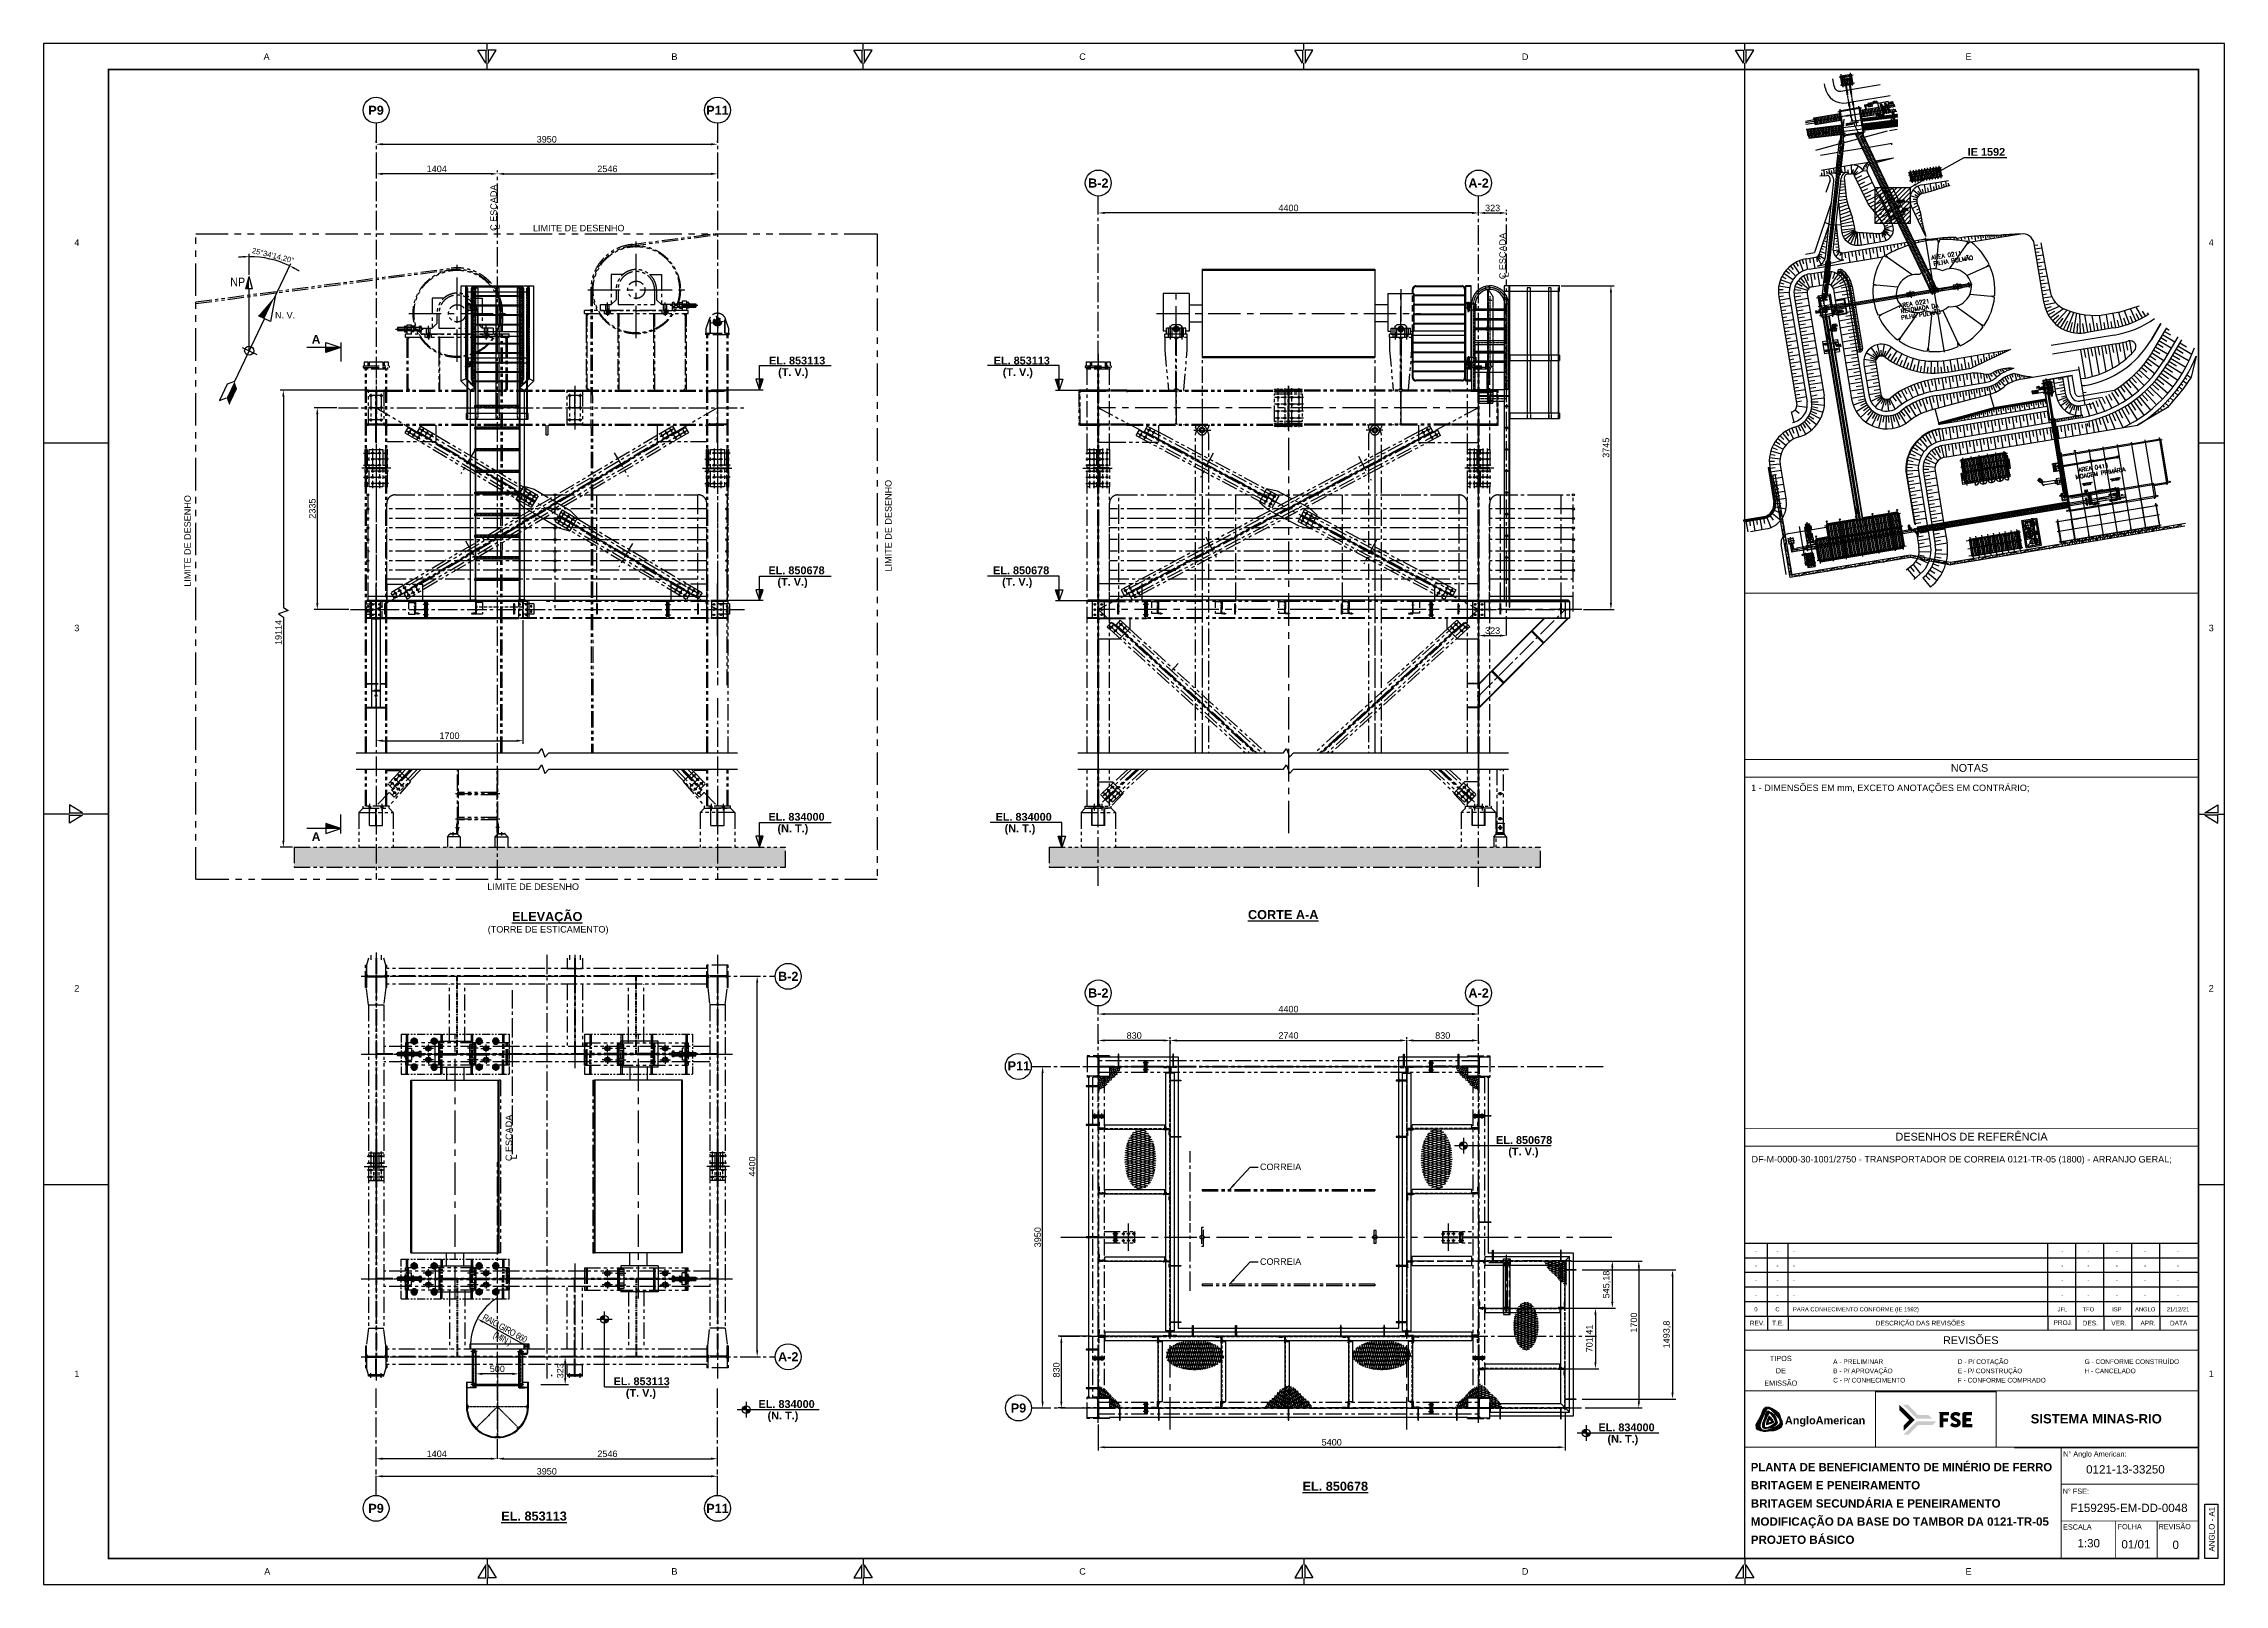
# Model space of a CAD drawing. Header units: millimetres. Extents: x -16232 to 52632, y -3739 to 20678.
# Drawn here: x 0 to 25230, y 0 to 17820 of the extents above; entities that cross this region are included whole.
import ezdxf
from ezdxf.enums import TextEntityAlignment as Align

# ---------------------------------------------------------------- set-up
doc = ezdxf.new("R2010")
doc.units = ezdxf.units.MM
doc.header["$LTSCALE"] = 300
doc.header["$MEASUREMENT"] = 0
for name, pattern in [('CENTER', [2, 1.25, -0.25, 0.25, -0.25]), ('CENTER2', [1.125, 0.75, -0.125, 0.125, -0.125]), ('HIDDEN', [0.375, 0.25, -0.125]), ('PHANTOM2', [1.25, 0.625, -0.125, 0.125, -0.125, 0.125, -0.125])]:
    doc.linetypes.add(name, pattern=pattern)
for name, color, linetype in [('2D_BEMASSUNG', 1, 'Continuous'), ('CENTRO', 1, 'CENTER'), ('CINZA-8', 8, 'Continuous'), ('CONTORNO', 3, 'Continuous'), ('EM-PJ-CENTRO', 10, 'CENTER2'), ('EM-PJ-CHEIA', 5, 'Continuous'), ('EM-PJ-CONTORNO', 3, 'Continuous'), ('EM-PJ-COTA', 7, 'Continuous'), ('EM-PJ-FANTASMA', 8, 'PHANTOM2'), ('EM-PJ-FINA', 1, 'Continuous'), ('EM-PJ-HACHURA', 8, 'Continuous'), ('EM-PJ-TEXTO', 7, 'Continuous'), ('EM-PJ-TRACEJADA', 1, 'HIDDEN'), ('FANTASMA', 8, 'PHANTOM2'), ('FINA', 8, 'Continuous'), ('FORMATO', 7, 'Continuous'), ('MARCAS REVISÃO', 6, 'CENTER'), ('PD-GR-formato', 7, 'Continuous'), ('PD-GR-formato texto', 7, 'CENTER2')]:
    doc.layers.add(name, color=color, linetype=linetype)
doc.styles.add('Anglo', font='arialbd.ttf')
doc.styles.add('BOLD1', font='arial.ttf', dxfattribs={"width": 0.85})
doc.styles.add('PADRAO ANGLO', font='arial.ttf')
doc.styles.add('PADRAO ANGLO NEG', font='arialbd.ttf')
doc.styles.add('ROMANT', font='ROMANT', dxfattribs={"height": 0.2})
doc.dimstyles.new('COTAS-ANGLO-PADRÃO', dxfattribs={"dimscale": 30, "dimtxt": 2.5, "dimasz": 2.5, "dimexe": 1.25, "dimexo": 0.625, "dimtad": 1, "dimtxsty": 'PADRAO ANGLO', "dimcen": 2.5, "dimclrd": 256, "dimclre": 256, "dimclrt": 256, "dimadec": 0, "dimazin": 0, "dimtfac": 1, "dimtmove": 0, "dimatfit": 0, "dimfxl": 1, "dimarcsym": 0})
pattern_1 = [(45, (3265.0275, -10241.65456), (-0.44194174, 0.44194174), [])]
pattern_2 = [(45, (4551.34874, -13127.855), (-0.441941738, 0.441941738), [])]
pattern_3 = [(99.4254, (8790082.102, -108562975.087), (-16.9170833854, -2.8083106696), [])]
pattern_4 = [(99.4254, (20411.419, 12094.9852), (-2.07096, -0.34379), [1.526765, -0.572537]), (189.4254, (20411.419, 12094.9852), (0.34379, -2.07096), [1.526765, -0.572537])]
pattern_5 = [(324.4254, (20599.26354, 14725.64225), (-0.0548078, -0.0766264), []), (234.4254, (20599.26354, 14725.64225), (-0.186242, -0.0984451), [0.2355247, -0.141315])]
pattern_6 = [(54.4254, (20601.56576, 14711.77387), (-0.0766264, 0.0548078), []), (144.4254, (20601.56576, 14711.77387), (-0.2080607, 0.0329891), [0.2355247, -0.141315])]

# ---------------------------------------------------------------- blocks, each defined once
blk = doc.blocks.new('FORMATO_A1')
for p, q in [((0, 594), (0, 0)), ((841, 594), (0, 594)), ((171, 591.5), (171, 594)), ((316, 591.5), (316, 594)), ((486, 591.5), (486, 594)), ((656, 591.5), (656, 594)), ((841, 0), (841, 594)), ((171, 584), (171, 586.5)), ((316, 584), (316, 586.5)), ((486, 584), (486, 586.5)), ((656, 584), (656, 586.5)), ((25, 440), (0, 440)), ((841, 440), (831, 440)), ((10, 297), (0, 297)), ((25, 297), (15, 297)), ((831, 297), (833.5, 297)), ((838.5, 297), (841, 297)), ((25, 154), (0, 154)), ((841, 154), (831, 154)), ((171, 10), (171, 7.5)), ((316, 10), (316, 7.5)), ((486, 10), (486, 7.5)), ((656, 10), (656, 7.5)), ((0, 0), (841, 0)), ((171, 2.5), (171, 0)), ((171, 2.5), (171, 0)), ((316, 2.5), (316, 0)), ((486, 2.5), (486, 0)), ((656, 2.5), (656, 0))]:
    blk.add_line(p, q)
for points in [[(170.5, 586.5), (167.5, 591.5), (170.5, 591.5)], [(171.5, 586.5), (174.5, 591.5), (171.5, 591.5)], [(315.5, 586.5), (312.5, 591.5), (315.5, 591.5)], [(316.5, 586.5), (319.5, 591.5), (316.5, 591.5)], [(485.5, 586.5), (482.5, 591.5), (485.5, 591.5)], [(486.5, 586.5), (489.5, 591.5), (486.5, 591.5)], [(655.5, 586.5), (652.5, 591.5), (655.5, 591.5)], [(656.5, 586.5), (659.5, 591.5), (656.5, 591.5)], [(15, 297.5), (10, 300.5), (10, 297.5)], [(15, 296.5), (10, 293.5), (10, 296.5)], [(833.5, 297.5), (838.5, 300.5), (838.5, 297.5)], [(833.5, 296.5), (838.5, 293.5), (838.5, 296.5)], [(833.5, 10), (833.5, 30.98), (838.5, 30.98), (838.5, 10)], [(170.5, 7.5), (167.5, 2.5), (170.5, 2.5)], [(171.5, 7.5), (174.5, 2.5), (171.5, 2.5)], [(315.5, 7.5), (312.5, 2.5), (315.5, 2.5)], [(316.5, 7.5), (319.5, 2.5), (316.5, 2.5)], [(485.5, 7.5), (482.5, 2.5), (485.5, 2.5)], [(486.5, 7.5), (489.5, 2.5), (486.5, 2.5)], [(655.5, 7.5), (652.5, 2.5), (655.5, 2.5)], [(656.5, 7.5), (659.5, 2.5), (656.5, 2.5)]]:
    blk.add_lwpolyline(points, close=True)
at = {"const_width": 0.6}
blk.add_lwpolyline([(831, 584), (25, 584), (25, 10), (831, 10)], close=True, dxfattribs=at)
at = {"style": 'PADRAO ANGLO'}
for s, p in [('A', (85.99, 588.98)), ('B', (243.27, 588.98)), ('C', (400.66, 588.98)), ('D', (571.35, 588.98)), ('E', (742.34, 588.98)), ('4', (12.81, 517.33)), ('4', (835.92, 517.33)), ('3', (12.81, 368.71)), ('3', (835.92, 368.71)), ('2', (12.81, 229.82)), ('2', (835.92, 229.82)), ('1', (12.81, 81.2)), ('1', (835.92, 81.2)), ('A', (86.25, 5)), ('B', (243.27, 5)), ('C', (400.66, 5)), ('D', (571.35, 5)), ('E', (742.34, 5))]:
    blk.add_text(s, height=2.5, dxfattribs=at).set_placement(p, align=Align.MIDDLE)
blk.add_text('ANGLO - A1', height=2.2, rotation=90, dxfattribs=at).set_placement((837.22, 12.64))
blk = doc.blocks.new('CARIMBO REVISÃO')
at = {"layer": 'PD-GR-formato', "flags": 128}
for points in [[(874.78, 103.45), (874.78, 98.03)], [(882.72, 103.45), (882.72, 98.03)], [(982.93, 103.45), (982.93, 98.03)], [(993.71, 103.45), (993.71, 98.03)], [(1004.5, 103.45), (1004.5, 98.03)], [(1015.28, 103.45), (1015.28, 98.03)], [(1026.07, 103.45), (1026.07, 98.03)]]:
    blk.add_lwpolyline(points, dxfattribs=at)
at = {"layer": 'PD-GR-formato', "const_width": 0.35, "flags": 128}
blk.add_lwpolyline([(866, 98.03), (1041, 98.03)], dxfattribs=at)
at = {"layer": 'PD-GR-formato', "style": 'PADRAO ANGLO'}
for s, p in [('REV.', (867.98, 99.83)), ('T.E.', (876.55, 99.83)), ('DESCRIÇÃO DAS REVISÕES', (916.53, 99.82)), ('PROJ.', (985.11, 100.01)), ('DES.', (996.35, 99.83)), ('VER.', (1007.4, 99.83)), ('APR.', (1018.64, 99.83)), ('DATA', (1030.02, 99.83))]:
    blk.add_text(s, height=1.8, dxfattribs=at).set_placement(p)
blk.add_text('REVISÕES', height=3, dxfattribs=at).set_placement((953.19, 92.64), align=Align.CENTER)
blk = doc.blocks.new('TÁBUA REVISÃO')
at = {"layer": 'PD-GR-formato'}
for p, q in [((874.78, 103.45), (874.78, 109.08)), ((882.72, 103.45), (882.72, 109.08)), ((982.93, 103.45), (982.93, 109.08)), ((993.71, 103.45), (993.71, 109.08)), ((1004.5, 103.45), (1004.5, 109.08)), ((1015.28, 103.45), (1015.28, 109.08)), ((1026.07, 103.45), (1026.07, 109.08))]:
    blk.add_line(p, q, dxfattribs=at)
at = {"layer": 'PD-GR-formato', "flags": 128}
for points in [[(866, 109.08), (1041, 109.08)], [(866, 103.45), (1041, 103.45)]]:
    blk.add_lwpolyline(points, dxfattribs=at)
at = {"layer": 'PD-GR-formato', "style": 'PADRAO ANGLO'}
for tag, p in [('REV', (867.85, 105.26)), ('TE', (876.78, 105.26)), ('MOTIVO_REVISÃO', (884.63, 105.26)), ('DES', (996.43, 105.26)), ('VERIF', (1007.63, 105.26)), ('APROV', (1018.92, 105.26)), ('DATA', (1029.24, 105.26))]:
    blk.add_attdef(tag, p, '', height=1.6, dxfattribs=at)
blk.add_attdef('PROJ', text='', height=1.6, dxfattribs=at).set_placement((986.29, 105.26), align=Align.MIDDLE_CENTER)
blk = doc.blocks.new('CARIMBO PRINCIPAL')
at = {"layer": 'PD-GR-formato', "lineweight": 15, "true_color": 0x002776}
h = blk.add_hatch(color=166, dxfattribs=at)
h.paths.add_polyline_path([(667.92, 67.02), (666.36, 67.94), (665.39, 68.27), (664.91, 68.35), (664.2, 68.3), (663.72, 68.03), (663.18, 67.38), (662.77, 66.49), (662.51, 65.81), (661.38, 63.37), (660.82, 62.49), (660.31, 61.63), (660.28, 61.09), (660.39, 60.63), (660.46, 60.17), (660.65, 59.88), (661.11, 59.61), (662.05, 59.22), (662.83, 59.11), (663.29, 58.96), (663.89, 58.92), (664.32, 58.94), (665.13, 59.05), (665.56, 59.15), (666.41, 59.16), (667.24, 59.15), (667.74, 59.28), (668.53, 59.63), (669.37, 60.1), (670.15, 60.79), (670.5, 61.27), (670.59, 61.54), (670.63, 62), (670.45, 62.94), (670.05, 63.77), (669.83, 64.29), (669.67, 65.02), (669.45, 65.6), (669.05, 66.08)])
h.paths.add_polyline_path([(668.41, 65.01), (669.19, 64.02), (669.45, 63.5), (669.59, 63.09), (669.64, 62.7), (669.69, 62.36), (669.66, 62.11), (669.44, 61.78), (668.67, 61.08), (668.01, 60.78), (667.16, 60.34), (666.54, 60.12), (665.59, 59.79), (664.79, 59.57), (664.42, 59.46), (663.94, 59.39), (663.42, 59.41), (662.93, 59.55), (662.61, 59.77), (662.31, 60.01), (662.07, 60.47), (662.04, 60.95), (662.04, 61.5), (662.21, 62.3), (662.34, 62.91), (662.53, 63.22), (663.79, 66.06), (664.03, 66.53), (664.27, 66.84), (664.37, 67.18), (664.48, 67.41), (664.64, 67.6), (664.87, 67.7), (665.12, 67.75), (665.36, 67.69), (665.83, 67.48), (666.33, 67.16), (667.15, 66.33)], flags=16)
at = {"layer": 'PD-GR-formato', "true_color": 0x808080}
h = blk.add_hatch(color=8, dxfattribs=at)
h.dxf.hatch_style = 1
h.paths.add_polyline_path([(721.57, 63.39), (715.65, 69.27), (715.65, 67.18), (719.44, 63.4), (717.32, 61.27), (717.32, 59.15)])
at = {"layer": 'PD-GR-formato', "true_color": 0x1a457d}
h = blk.add_hatch(color=156, dxfattribs=at)
h.dxf.hatch_style = 1
h.paths.add_polyline_path([(726.9, 65.27), (722.87, 65.27), (718.86, 69.29), (717.04, 69.29), (722.48, 63.86), (728.34, 63.86)])
at = {"layer": 'PD-GR-formato', "lineweight": 15, "true_color": 0x002776}
h = blk.add_hatch(color=166, dxfattribs=at)
h.paths.add_polyline_path([(662.91, 61.89), (662.88, 61.24), (662.89, 60.78), (662.96, 60.6), (663.06, 60.41), (663.27, 60.23), (663.55, 60.16), (663.7, 60.13), (664.33, 60.12), (665.26, 60.16), (666.07, 60.31), (666.7, 60.47), (667.22, 60.8), (667.57, 61.07), (668.34, 61.7), (668.56, 62.03), (668.61, 62.38), (668.56, 62.76), (668.34, 63.6), (668.2, 64.05), (667.34, 65.34), (666.82, 65.76), (666.23, 66.22), (665.03, 66.9), (664.81, 66.83), (664.08, 65.43), (663.75, 64.4), (663.64, 64), (663.45, 63.46), (663.01, 62.41)])
h.paths.add_polyline_path([(663.62, 61.49), (663.82, 62.51), (663.93, 62.92), (664.04, 63.19), (664.48, 64.14), (664.85, 65.01), (665.15, 65.63), (665.33, 65.93), (665.43, 66.05), (665.53, 66.09), (665.64, 66.07), (665.83, 66.01), (666.49, 65.28), (667.15, 64.37), (667.38, 63.85), (667.66, 63.42), (667.78, 62.93), (667.8, 62.69), (667.79, 62.47), (667.75, 62.28), (667.36, 61.87), (666.39, 61.27), (665.03, 60.66), (664.76, 60.54), (664.39, 60.49), (664.19, 60.5), (664.04, 60.5), (663.84, 60.64), (663.67, 60.88), (663.64, 61.16)], flags=16)
at = {"layer": 'PD-GR-formato', "lineweight": 15, "true_color": 0xc60c30}
h = blk.add_hatch(color=242, dxfattribs=at)
h.paths.add_polyline_path([(665.66, 64.65), (665.47, 64.81), (665.37, 64.84), (665.34, 64.81), (665.29, 64.74), (665.16, 64.5), (664.72, 63.32), (664.43, 62.05), (664.36, 61.68), (664.43, 61.54), (664.5, 61.5), (664.83, 61.58), (665.3, 61.72), (665.88, 61.91), (666.81, 62.32), (667.06, 62.53), (667.12, 62.79), (667.02, 63.07), (666.74, 63.5), (666.39, 63.87), (666.17, 64.2)])
h.paths.add_polyline_path([(665.58, 63.68), (665.65, 63.69), (665.9, 63.49), (666.17, 63.24), (666.29, 63.03), (666.37, 62.83), (666.37, 62.71), (666.25, 62.6), (665.25, 62.1), (665.03, 62.07), (665, 62.15), (665.21, 63.01)], flags=16)
at = {"layer": 'PD-GR-formato', "true_color": 0x0771a6}
h = blk.add_hatch(color=144, dxfattribs=at)
h.dxf.hatch_style = 1
h.paths.add_polyline_path([(729.88, 62.9), (722.48, 62.9), (717.33, 57.74), (719.21, 57.74), (722.96, 61.47), (728.48, 61.47)])
at = {"layer": 'PD-GR-formato', "true_color": 0x1a457d}
h = blk.add_hatch(color=156, dxfattribs=at)
h.dxf.hatch_style = 1
h.paths.add_polyline_path([(734.46, 63.96), (732.65, 63.96), (732.65, 65.2), (734.84, 65.2), (734.84, 66.46), (730.76, 66.46), (731.17, 66.05), (731.17, 60.53), (732.65, 60.53), (732.65, 62.69), (734.46, 62.69)])
h = blk.add_hatch(color=156, dxfattribs=at)
h.dxf.hatch_style = 1
edge = h.paths.add_edge_path()
edge.add_spline(control_points=[(735.21, 61.32), (735.42, 61.16), (735.78, 60.89), (736.34, 60.65), (736.83, 60.54), (737.31, 60.53), (737.77, 60.55), (738.18, 60.67), (738.55, 60.85), (738.84, 61.09), (739.1, 61.38), (739.26, 61.74), (739.34, 62.17), (739.34, 62.62), (739.15, 63.05), (738.92, 63.39), (738.54, 63.65), (738.19, 63.83), (737.77, 64.03), (737.44, 64.17), (737.14, 64.29), (736.98, 64.42), (736.85, 64.54), (736.75, 64.7), (736.78, 64.87), (736.86, 65.03), (737.05, 65.13), (737.28, 65.18), (737.55, 65.17), (737.81, 65.11), (738.03, 65.02), (738.19, 64.95), (738.28, 64.9), (738.68, 64.64)], knot_values=[0, 0, 0, 0, 3.859628, 6.353358, 8.791783, 11.089665, 13.242058, 15.439781, 17.11739, 19.146438, 20.865454, 22.7235, 24.782012, 27.095268, 29.096025, 31.37984, 32.937911, 35.623208, 37.095442, 39.558965, 40.896671, 41.640829, 42.582528, 43.465589, 44.114001, 45.009567, 45.892199, 47.08564, 48.342404, 49.84419, 50.842697, 51.74046, 52.356017, 52.356017, 52.356017, 52.356017], degree=3, periodic=0)
edge.add_line((738.68, 64.64), (739.25, 65.8))
edge.add_spline(control_points=[(739.25, 65.8), (739.11, 65.91), (738.83, 66.13), (738.35, 66.33), (737.86, 66.44), (737.38, 66.47), (736.92, 66.43), (736.51, 66.31), (736.14, 66.13), (735.85, 65.89), (735.59, 65.6), (735.43, 65.24), (735.35, 64.81), (735.36, 64.36), (735.53, 63.92), (735.81, 63.62), (736.14, 63.32), (736.5, 63.15), (736.92, 62.95), (737.25, 62.8), (737.55, 62.69), (737.71, 62.56), (737.84, 62.44), (737.94, 62.28), (737.91, 62.11), (737.83, 61.95), (737.64, 61.85), (737.41, 61.8), (737.14, 61.81), (736.88, 61.87), (736.66, 61.96), (736.49, 62.03), (736.36, 62.11), (736.23, 62.18), (736.16, 62.23), (735.93, 62.39)], knot_values=[0, 0, 0, 0, 2.545355, 5.039085, 7.477511, 9.775392, 11.927786, 14.125508, 15.803117, 17.832165, 19.551182, 21.409227, 23.46774, 25.780995, 27.781753, 30.119059, 31.594387, 34.279684, 35.751917, 38.215441, 39.553147, 40.297304, 41.239003, 42.122065, 42.770476, 43.666042, 44.548674, 45.742115, 46.99888, 48.500666, 49.499173, 50.396935, 51.20099, 51.738944, 52.438075, 52.438075, 52.438075, 52.438075], degree=3, periodic=0)
edge.add_line((735.93, 62.39), (735.21, 61.32))
h = blk.add_hatch(color=156, dxfattribs=at)
h.dxf.hatch_style = 1
h.paths.add_polyline_path([(741.43, 65.22), (743.7, 65.22), (743.7, 66.46), (740.48, 66.46), (739.99, 65.98), (739.99, 60.53), (743.81, 60.53), (743.81, 61.77), (741.43, 61.77), (741.43, 62.9), (743.24, 62.9), (743.24, 64.14), (741.43, 64.14)])
at = {"layer": 'PD-GR-formato'}
for p, q in [((706.5, 74.4), (753.01, 74.4)), ((831, 52.67), (760, 52.67))]:
    blk.add_line(p, q, dxfattribs=at)
at = {"layer": 'PD-GR-formato', "const_width": 0.35, "flags": 128}
for points in [[(656, 90.31), (831, 90.31)], [(656, 74.6), (831, 74.6)], [(706.5, 74.4), (706.5, 52.67)], [(753.01, 74.4), (753.01, 52.67)], [(656, 52.87), (831, 52.87)], [(778.08, 52.87), (778.08, 10)], [(777.93, 38.65), (831, 38.65)], [(778.08, 24.42), (831, 24.42)], [(799.08, 24.42), (799.08, 10)], [(815.08, 24.42), (815.08, 10)]]:
    blk.add_lwpolyline(points, dxfattribs=at)
at = {"layer": 'PD-GR-formato', "color": 166, "lineweight": 15, "true_color": 0x002776}
for points in [[(663.89, 58.92), (663.29, 58.96), (662.83, 59.11), (662.05, 59.22), (661.11, 59.61), (660.65, 59.88), (660.46, 60.17), (660.39, 60.63), (660.28, 61.09), (660.31, 61.63), (660.82, 62.49), (661.38, 63.37), (662.51, 65.81), (662.77, 66.49), (663.18, 67.38), (663.72, 68.03), (664.2, 68.3), (664.91, 68.35), (665.39, 68.27), (666.36, 67.94), (667.92, 67.02), (669.05, 66.08), (669.45, 65.6), (669.67, 65.02), (669.83, 64.29), (670.05, 63.77), (670.45, 62.94), (670.63, 62), (670.59, 61.54), (670.5, 61.27), (670.15, 60.79), (669.37, 60.1), (668.53, 59.63), (667.74, 59.28), (667.24, 59.15), (666.41, 59.16), (665.56, 59.15), (665.13, 59.05), (664.32, 58.94)], [(664.42, 59.46), (663.94, 59.39), (663.42, 59.41), (662.93, 59.55), (662.61, 59.77), (662.31, 60.01), (662.07, 60.47), (662.04, 60.95), (662.04, 61.5), (662.21, 62.3), (662.34, 62.91), (662.53, 63.22), (663.79, 66.06), (664.03, 66.53), (664.27, 66.84), (664.37, 67.18), (664.48, 67.41), (664.64, 67.6), (664.87, 67.7), (665.12, 67.75), (665.36, 67.69), (665.83, 67.48), (666.33, 67.16), (667.15, 66.33), (668.41, 65.01), (669.19, 64.02), (669.45, 63.5), (669.59, 63.09), (669.64, 62.7), (669.69, 62.36), (669.66, 62.11), (669.44, 61.78), (668.67, 61.08), (668.01, 60.78), (667.16, 60.34), (666.54, 60.12), (665.59, 59.79), (664.79, 59.57)], [(663.55, 60.16), (663.27, 60.23), (663.06, 60.41), (662.96, 60.6), (662.89, 60.78), (662.88, 61.24), (662.91, 61.89), (663.01, 62.41), (663.45, 63.46), (663.64, 64), (663.75, 64.4), (664.08, 65.43), (664.81, 66.83), (665.03, 66.9), (666.23, 66.22), (666.82, 65.76), (667.34, 65.34), (668.2, 64.05), (668.34, 63.6), (668.56, 62.76), (668.61, 62.38), (668.56, 62.03), (668.34, 61.7), (667.57, 61.07), (667.22, 60.8), (666.7, 60.47), (666.07, 60.31), (665.26, 60.16), (664.33, 60.12), (663.7, 60.13)], [(664.04, 60.5), (663.84, 60.64), (663.67, 60.88), (663.64, 61.16), (663.62, 61.49), (663.82, 62.51), (663.93, 62.92), (664.04, 63.19), (664.48, 64.14), (664.85, 65.01), (665.15, 65.63), (665.33, 65.93), (665.43, 66.05), (665.53, 66.09), (665.64, 66.07), (665.83, 66.01), (666.49, 65.28), (667.15, 64.37), (667.38, 63.85), (667.66, 63.42), (667.78, 62.93), (667.8, 62.69), (667.79, 62.47), (667.75, 62.28), (667.36, 61.87), (666.39, 61.27), (665.03, 60.66), (664.76, 60.54), (664.39, 60.49), (664.19, 60.5)]]:
    blk.add_lwpolyline(points, close=True, dxfattribs=at)
at = {"layer": 'PD-GR-formato', "color": 242, "lineweight": 15, "true_color": 0xc60c30}
for points in [[(664.5, 61.5), (664.43, 61.54), (664.36, 61.68), (664.43, 62.05), (664.72, 63.32), (665.16, 64.5), (665.29, 64.74), (665.34, 64.81), (665.37, 64.84), (665.47, 64.81), (665.66, 64.65), (666.17, 64.2), (666.39, 63.87), (666.74, 63.5), (667.02, 63.07), (667.12, 62.79), (667.06, 62.53), (666.81, 62.32), (665.88, 61.91), (665.3, 61.72), (664.83, 61.58)], [(665.25, 62.1), (665.03, 62.07), (665, 62.15), (665.21, 63.01), (665.58, 63.68), (665.65, 63.69), (665.9, 63.49), (666.17, 63.24), (666.29, 63.03), (666.37, 62.83), (666.37, 62.71), (666.25, 62.6)]]:
    blk.add_lwpolyline(points, close=True, dxfattribs=at)
at = {"layer": 'PD-GR-formato', "style": 'PADRAO ANGLO'}
for s, p in [('TIPOS', (669.94, 86.1)), ('EMISSÃO', (669.94, 76.58)), ('DE', (669.94, 81.34))]:
    blk.add_text(s, height=2, dxfattribs=at).set_placement(p, align=Align.CENTER)
for s, height, p in [('A - PRELIMINAR', 1.8, (690.13, 84.97)), ('D - P/ COTAÇÃO', 1.8, (738.19, 84.97)), ('G - CONFORME CONSTRUÍDO', 1.8, (787.1, 84.97)), ('C - P/ CONHECIMENTO', 1.8, (690.13, 77.82)), ('B - P/ APROVAÇÃO', 1.8, (690.13, 81.4)), ('E - P/ CONSTRUÇÃO', 1.8, (738.19, 81.4)), ('F - CONFORME COMPRADO', 1.8, (738.19, 77.82)), ('H - CANCELADO', 1.8, (787.1, 81.4)), ('N%%D Anglo American:', 2, (778.82, 49.28)), ('N%%D FSE:', 2, (778.66, 34.92)), ('ESCALA', 2, (778.79, 21.13)), ('FOLHA', 2, (799.83, 21.26)), ('REVISÃO', 2, (815.63, 21.28))]:
    blk.add_text(s, height=height, dxfattribs=at).set_placement(p)
at = {"layer": 'PD-GR-formato', "color": 166, "true_color": 0x002776, "style": 'Anglo'}
blk.add_text('AngloAmerican', height=3, dxfattribs=at).set_placement((671.53, 61.74))
at = {"layer": 'PD-GR-formato'}
for tag, p, height, style in [('PROJETO', (776.6, 56.71), 3.6, 'PADRAO ANGLO NEG'), ('TÍTULO_1', (661.09, 43.61), 3.2, 'PADRAO ANGLO NEG'), ('Nº_AA', (795.47, 43.13), 3.2, 'PADRAO ANGLO'), ('TÍTULO_2', (661.09, 36.61), 3.2, 'PADRAO ANGLO NEG'), ('TÍTULO_3', (661.09, 29.61), 3.2, 'PADRAO ANGLO NEG'), ('TÍTULO_4', (661.09, 22.61), 3.2, 'PADRAO ANGLO NEG'), ('N°FOCUS', (795.47, 28.47), 3.2, 'PADRAO ANGLO'), ('TÍTULO_5', (661.09, 15.61), 3.2, 'PADRAO ANGLO NEG'), ('ESC', (780.94, 14.13), 3.2, 'PADRAO ANGLO'), ('FL', (799.22, 14.13), 3.2, 'PADRAO ANGLO'), ('REV', (815.26, 14.13), 3.2, 'PADRAO ANGLO')]:
    blk.add_attdef(tag, p, '', height=height, dxfattribs=dict(at, style=style))
blk = doc.blocks.new('A$C23B8704F')
for p, q in [((-153, 177), (-290, 177)), ((-290, 177), (-290, -171)), ((-234, 0), (-234, -118)), ((-211, 0), (-211, -171)), ((153, 177), (290, 177)), ((211, 0), (211, -171)), ((234, 0), (234, -118)), ((290, 177), (290, -171)), ((-416, -241), (-416, -171)), ((-416, -171), (-290, -171)), ((-416, -241), (416, -241)), ((-354, -241), (-354, -171)), ((-334, -266), (-334, -146)), ((-314, -241), (-314, -171)), ((-290, -171), (-234, -118)), ((-211, -171), (211, -171)), ((290, -171), (234, -118)), ((416, -171), (290, -171)), ((314, -241), (314, -171)), ((334, -266), (334, -146)), ((354, -241), (354, -171)), ((416, -171), (416, -241))]:
    blk.add_line(p, q)
for radius in [510, 500, 100]:
    blk.add_circle((0, 0), radius)
for radius in [234, 211]:
    blk.add_arc((0, 0), radius, 0, 180)
at = {"layer": 'CENTRO'}
for p, q in [((0, -560), (0, 560)), ((-560, 0), (560, 0))]:
    blk.add_line(p, q, dxfattribs=at)
blk = doc.blocks.new('XCV')
at = {"layer": 'EM-PJ-CENTRO', "ltscale": 0.5}
for p, q in [((-16584, 11997), (-16602, 11997)), ((-16584, 11937), (-16602, 11937))]:
    blk.add_line(p, q, dxfattribs=at)
at = {"layer": 'EM-PJ-CONTORNO'}
for p, q in [((-16589, 12027), (-16597, 12027)), ((-16597, 12027), (-16597, 11907)), ((-16589, 11907), (-16597, 11907)), ((-16589, 12027), (-16589, 11907))]:
    blk.add_line(p, q, dxfattribs=at)
at = {"layer": 'EM-PJ-TRACEJADA', "ltscale": 0.5}
for p, q in [((-16589, 12006), (-16597, 12006)), ((-16589, 11988), (-16597, 11988)), ((-16589, 11946), (-16597, 11946)), ((-16589, 11928), (-16597, 11928))]:
    blk.add_line(p, q, dxfattribs=at)
blk = doc.blocks.new('A$Ca270b1ff')
at = {"layer": 'EM-PJ-CENTRO', "ltscale": 0.0002}
for p, q in [((-12.5, 0), (12.5, 0)), ((0, 12.5), (0, -12.5))]:
    blk.add_line(p, q, dxfattribs=at)
at = {"layer": 'EM-PJ-CONTORNO', "ltscale": 0.5}
blk.add_circle((0, 0), 9, dxfattribs=at)
blk = doc.blocks.new('*D24')
at = {"layer": 'Defpoints', "color": 0, "transparency": 16777216}
for p in [(3412, 13609), (3166, 11274), (3552, 11274)]:
    blk.add_point(p, dxfattribs=at)
at = {"layer": 'EM-PJ-COTA', "lineweight": -2, "transparency": 16777216}
for p, q in [((3394, 13609), (3129, 13609)), ((3166, 13534), (3166, 11349)), ((3533, 11274), (3129, 11274))]:
    blk.add_line(p, q, dxfattribs=at)
at = {"layer": 'EM-PJ-COTA', "transparency": 16777216}
for points in [[(3154, 13534), (3179, 13534), (3166, 13609)], [(3154, 11349), (3179, 11349), (3166, 11274)]]:
    blk.add_solid(points, dxfattribs=at)
at = {"layer": 'EM-PJ-COTA', "transparency": 16777216, "insert": (3109, 12442), "char_height": 75, "attachment_point": 5, "rotation": 90, "style": 'PADRAO ANGLO'}
blk.add_mtext('2335', dxfattribs=at)
blk = doc.blocks.new('A$C28277C40')
at = {"layer": 'EM-PJ-FINA'}
for p, q in [((0, 1062), (0, 38)), ((8, 1062), (8, 38)), ((572, 1100), (38, 1100)), ((42, 1092), (38, 1092)), ((568, 1092), (42, 1092)), ((572, 1092), (568, 1092)), ((572, 1100), (572, 1100)), ((602, 38), (602, 1062)), ((610, 38), (610, 1062)), ((8, 994), (602, 994)), ((8, 986), (602, 986)), ((8, 884), (602, 884)), ((8, 876), (602, 876)), ((8, 774), (602, 774)), ((8, 766), (602, 766)), ((8, 664), (602, 664)), ((8, 656), (602, 656)), ((8, 576), (602, 576)), ((8, 525), (602, 525)), ((8, 444), (602, 444)), ((8, 436), (602, 436)), ((8, 334), (602, 334)), ((8, 326), (602, 326)), ((8, 224), (602, 224)), ((8, 216), (602, 216)), ((8, 114), (602, 114)), ((8, 106), (602, 106)), ((38, 8), (47, 8)), ((38, 0), (55, 0)), ((47, 8), (563, 8)), ((55, 0), (555, 0)), ((555, 0), (572, 0)), ((563, 8), (572, 8))]:
    blk.add_line(p, q, dxfattribs=at)
for centre, radius, start, end in [((38, 1062), 38, 150.675, 180), ((38, 1062), 38, 100.5285, 150.675), ((38, 1062), 30, 90, 180), ((38, 1062), 38, 90, 100.5285), ((572, 1062), 38, 79.4715, 90), ((572, 1062), 30, 0, 90), ((572, 1062), 38, 29.325, 79.4715), ((572, 1062), 38, 0, 29.325), ((38, 38), 38, 180, 209.1104), ((38, 38), 38, 209.1104, 270), ((38, 38), 30, 180, 270), ((572, 38), 30, 270, 0), ((572, 38), 38, 270, 329.9686), ((572, 38), 38, 330.8896, 0)]:
    blk.add_arc(centre, radius, start, end, dxfattribs=at)
blk = doc.blocks.new('A$C66AA5A5B')
at = {"layer": 'EM-PJ-FANTASMA', "ltscale": 2.5}
h = blk.add_hatch(color=256, dxfattribs=at)
h.dxf.hatch_style = 1
h.paths.add_polyline_path([(12, 905, 0.414214), (9, 902), (12, 902)])
h.paths.add_polyline_path([(28, 905), (28, 902), (31, 902, 0.414214)])
at = {"layer": 'EM-PJ-HACHURA'}
h = blk.add_hatch(dxfattribs=at)
h.set_pattern_fill('ANSI31', color=256, scale=5, style=0)
h.set_pattern_definition(pattern_1)
h.paths.add_polyline_path([(9, 243, 1), (12, 243)])
h = blk.add_hatch(dxfattribs=at)
h.set_pattern_fill('ANSI31', color=256, scale=5, style=0)
h.set_pattern_definition(pattern_1)
h.paths.add_polyline_path([(9, 238, 0.376394), (10, 236, 0.453072), (12, 238, 1)])
h = blk.add_hatch(dxfattribs=at)
h.set_pattern_fill('ANSI31', color=256, scale=5, style=0)
h.set_pattern_definition(pattern_1)
h.paths.add_polyline_path([(12, 208, 1), (9, 208, 1)])
h = blk.add_hatch(dxfattribs=at)
h.set_pattern_fill('ANSI31', color=256, scale=5, style=0)
h.set_pattern_definition([(45, (3246.0275, -10274.15456), (-0.44194174, 0.44194174), [])])
h.paths.add_polyline_path([(9, 203, 1), (12, 203, 1)])
at = {"layer": 'EM-PJ-HACHURA', "ltscale": 2.5}
h = blk.add_hatch(color=256, dxfattribs=at)
h.dxf.hatch_style = 1
h.paths.add_polyline_path([(12, 170), (9, 170, 0.414214), (12, 167)])
h.paths.add_polyline_path([(31, 170), (28, 170), (28, 167, 0.414214)])
at = {"layer": 'EM-PJ-HACHURA'}
h = blk.add_hatch(dxfattribs=at)
h.set_pattern_fill('ANSI31', color=256, scale=5, style=0)
h.set_pattern_definition([(45, (3265.0275, -10236.65456), (-0.44194174, 0.44194174), [])])
h.paths.add_polyline_path([(28, 240, 1), (31, 240, 1)])
h = blk.add_hatch(dxfattribs=at)
h.set_pattern_fill('ANSI31', color=256, scale=5, style=0)
h.set_pattern_definition(pattern_1)
h.paths.add_polyline_path([(28, 235, 1), (31, 235, 1)])
h = blk.add_hatch(dxfattribs=at)
h.set_pattern_fill('ANSI31', color=256, scale=5, style=0)
h.set_pattern_definition(pattern_1)
h.paths.add_polyline_path([(28, 205, 1), (31, 205, 1)])
h = blk.add_hatch(dxfattribs=at)
h.set_pattern_fill('ANSI31', color=256, scale=5, style=0)
h.set_pattern_definition(pattern_1)
h.paths.add_polyline_path([(31, 200, 1), (28, 200)])
for p, q in [((10, 902), (9, 902)), ((31, 200), (28, 200))]:
    blk.add_line(p, q)
at = {"layer": 'EM-PJ-CENTRO'}
for p, q in [((20, 792), (20, 911)), ((20, 274), (20, 166)), ((11, 208), (11, 238)), ((30, 205), (30, 235))]:
    blk.add_line(p, q, dxfattribs=at)
at = {"layer": 'EM-PJ-CONTORNO'}
for p, q in [((13, 906), (12, 905)), ((12, 905), (12, 902)), ((12, 825), (12, 808)), ((13, 807), (12, 808)), ((27, 906), (13, 906)), ((27, 807), (13, 807)), ((28, 905), (27, 906)), ((28, 808), (27, 807)), ((28, 905), (28, 902)), ((28, 825), (28, 808)), ((13, 274), (12, 273)), ((27, 274), (13, 274)), ((28, 273), (27, 274)), ((13, 166), (12, 167)), ((27, 166), (13, 166)), ((28, 167), (27, 166))]:
    blk.add_line(p, q, dxfattribs=at)
at = {"layer": 'EM-PJ-FINA'}
for p, q in [((40, 902), (0, 902)), ((0, 902), (0, 894)), ((0, 894), (40, 894)), ((9, 894), (9, 826)), ((20, 866), (9, 863)), ((9, 826), (10, 825)), ((10, 825), (16, 825)), ((28, 905), (12, 905)), ((28, 808), (12, 808)), ((16, 887), (16, 824)), ((99, 887), (16, 887)), ((16, 824), (99, 824)), ((31, 894), (31, 887)), ((48, 886), (48, 842)), ((48, 842), (56, 842)), ((56, 842), (56, 887)), ((99, 824), (99, 887)), ((9, 272), (10, 273)), ((9, 244), (9, 272)), ((28, 273), (12, 273)), ((16, 274), (99, 274)), ((16, 243), (16, 274)), ((30, 273), (31, 272)), ((31, 272), (31, 244)), ((99, 274), (99, 210)), ((0, 178), (40, 178)), ((0, 170), (0, 178)), ((40, 170), (0, 170)), ((10, 243), (9, 244)), ((9, 243), (22, 243)), ((10, 200), (9, 199)), ((9, 199), (9, 178)), ((29, 239), (10, 241)), ((10, 239), (18, 240)), ((29, 234), (10, 236)), ((10, 206), (29, 204)), ((18, 205), (10, 204)), ((10, 201), (18, 200)), ((12, 200), (10, 200)), ((30, 237), (11, 239)), ((11, 209), (30, 207)), ((11, 204), (30, 202)), ((28, 167), (12, 167)), ((99, 210), (16, 210)), ((31, 200), (18, 200)), ((30, 242), (22, 243)), ((22, 238), (30, 239)), ((30, 204), (22, 203)), ((30, 243), (28, 243)), ((31, 244), (30, 243)), ((31, 199), (30, 200)), ((31, 178), (31, 199)), ((48, 186), (48, 230)), ((48, 230), (56, 230)), ((56, 230), (56, 185))]:
    blk.add_line(p, q, dxfattribs=at)
at = {"layer": 'EM-PJ-FINA', "ltscale": 2.5}
for p, q in [((10, 273), (12, 273)), ((30, 273), (28, 273))]:
    blk.add_line(p, q, dxfattribs=at)
at = {"layer": 'EM-PJ-FINA'}
for centre in [(11, 238), (11, 208), (11, 203), (30, 240), (30, 235), (30, 205)]:
    blk.add_circle(centre, 1.5, dxfattribs=at)
for centre, radius, start, end in [((40, 886), 16, 4.5308, 90), ((40, 886), 8, 0, 90), ((11, 243), 1.5, 180, 0), ((30, 200), 1.5, 360, 180), ((40, 186), 8, 270, 0), ((40, 186), 16, 270, 355.4692)]:
    blk.add_arc(centre, radius, start, end, dxfattribs=at)
at = {"layer": 'EM-PJ-HACHURA', "ltscale": 2.5}
for centre, start, end in [((12, 902), 90, 180), ((28, 902), 360, 90), ((12, 170), 180, 270), ((28, 170), 270, 0)]:
    blk.add_arc(centre, 3, start, end, dxfattribs=at)
at = {"layer": 'EM-PJ-TRACEJADA'}
for p, q in [((9, 901), (10, 902)), ((9, 894), (9, 901)), ((10, 902), (12, 902)), ((12, 902), (12, 825)), ((16, 887), (24, 887)), ((16, 824), (16, 887)), ((16, 855), (24, 855)), ((16, 825), (30, 825)), ((24, 824), (16, 824)), ((31, 869), (20, 866)), ((24, 887), (24, 824)), ((28, 902), (28, 825)), ((28, 902), (30, 902)), ((30, 902), (31, 901)), ((30, 825), (31, 826)), ((31, 901), (31, 894)), ((31, 826), (31, 887)), ((12, 167), (12, 273)), ((16, 274), (16, 210)), ((24, 274), (16, 274)), ((24, 210), (24, 274)), ((28, 167), (28, 273)), ((9, 178), (9, 170)), ((9, 171), (10, 170)), ((12, 170), (9, 170)), ((16, 243), (24, 243)), ((16, 210), (24, 210)), ((28, 170), (31, 170)), ((30, 170), (31, 171)), ((31, 178), (31, 170))]:
    blk.add_line(p, q, dxfattribs=at)
at = {"layer": 'EM-PJ-TRACEJADA', "ltscale": 0.8}
for p, q in [((77, 887), (77, 824)), ((77, 274), (77, 210))]:
    blk.add_line(p, q, dxfattribs=at)
at = {"layer": 'EM-PJ-TRACEJADA', "ltscale": 2.5}
blk.add_line((77, 221), (77, 229), dxfattribs=at)
at = {"layer": 'EM-PJ-FINA', "ltscale": 2.5}
blk.add_blockref('A$C28277C40', (64, 0), dxfattribs=at)
blk = doc.blocks.new('A$Cca919cfa')
at = {"layer": 'EM-PJ-CENTRO', "ltscale": 0.05}
for p, q in [((412, 5377), (370, 5377)), ((391, 5395), (391, 4246)), ((912, 5377), (954, 5377)), ((933, 5395), (933, 4246)), ((912, 4008), (412, 4008)), ((912, 3758), (412, 3758)), ((912, 3508), (412, 3508)), ((912, 3258), (412, 3258)), ((912, 3008), (412, 3008)), ((912, 2758), (412, 2758)), ((912, 2508), (412, 2508)), ((912, 2258), (412, 2258)), ((912, 2008), (412, 2008))]:
    blk.add_line(p, q, dxfattribs=at)
at = {"layer": 'EM-PJ-CENTRO'}
for p, q in [((386, 1757, 1687803), (386, 1777, 1687803)), ((938, 1757, 1687803), (938, 1777, 1687803))]:
    blk.add_line(p, q, dxfattribs=at)
at = {"layer": 'EM-PJ-CONTORNO'}
for p, q in [((240, 5399), (240, 4306)), ((1082, 5399), (240, 5399)), ((304, 5399), (304, 4333)), ((305, 5335), (1018, 5335)), ((370, 5335), (370, 5252)), ((412, 5086), (412, 5335)), ((643, 5335), (643, 5293)), ((681, 5293), (681, 5335)), ((912, 5086), (912, 5335)), ((954, 5335), (954, 5086)), ((1020, 4333), (1020, 5399)), ((1083, 4306), (1083, 5399)), ((370, 5189), (370, 5086)), ((370, 5078), (370, 4966)), ((412, 4846), (412, 5078)), ((643, 5285), (643, 5183)), ((643, 5175), (643, 5073)), ((643, 5065), (643, 4963)), ((681, 5183), (681, 5285)), ((681, 5073), (681, 5175)), ((681, 4963), (681, 5065)), ((912, 4966), (912, 5078)), ((954, 5078), (954, 4966)), ((370, 4958), (370, 4846)), ((370, 4838), (370, 4726)), ((412, 4726), (412, 4838)), ((643, 4955), (643, 4874)), ((643, 4823), (643, 4743)), ((681, 4874), (681, 4955)), ((681, 4743), (681, 4823)), ((912, 4846), (912, 4958)), ((912, 4726), (912, 4838)), ((954, 4958), (954, 4846)), ((954, 4838), (954, 4726)), ((305, 4573), (1018, 4573)), ((370, 4718), (370, 4606)), ((370, 4598), (370, 4509)), ((412, 4606), (412, 4718)), ((412, 4573), (412, 4598)), ((643, 4735), (643, 4633)), ((643, 4625), (643, 4573)), ((681, 4633), (681, 4735)), ((681, 4573), (681, 4625)), ((912, 4606), (912, 4718)), ((912, 4573), (912, 4598)), ((954, 4718), (954, 4606)), ((954, 4598), (954, 4573)), ((240, 4306), (304, 4333)), ((240, 4306), (348, 4198)), ((304, 4333), (412, 4225)), ((1018, 4509), (305, 4509)), ((370, 4509), (370, 4486)), ((370, 4478), (370, 4267)), ((412, 4486), (412, 4509)), ((412, 3927, -838188), (412, 4478)), ((643, 4509), (643, 4413)), ((643, 4405), (643, 4307)), ((643, 4299), (643, 4199)), ((681, 4413), (681, 4509)), ((681, 4307), (681, 4405)), ((681, 4199), (681, 4299)), ((912, 4486), (912, 4509)), ((912, 3927, -838188), (912, 4478)), ((912, 4225), (1020, 4333)), ((954, 4509), (954, 4486)), ((954, 4478), (954, 4267)), ((975, 4198), (1083, 4306)), ((1020, 4333), (1083, 4306)), ((313, 3927, -838188), (313, 4232)), ((320, 3927, -838188), (320, 4225)), ((412, 4225), (348, 4198)), ((348, 4198), (348, 3927, -838188)), ((643, 4173), (643, 4020)), ((681, 4020), (681, 4173)), ((912, 4225), (975, 4198)), ((975, 3927, -838188), (975, 4198)), ((1004, 3927, -838188), (1004, 4227)), ((1010, 3927, -838188), (1010, 4233)), ((305, 3927, -838188), (305, 3864, -838188)), ((1018, 3927, -838188), (305, 3927, -838188)), ((305, 3864, -838188), (1018, 3864, -838188)), ((348, 3864, -838188), (348, 1771, 1678181)), ((912, 4020), (412, 4020)), ((912, 3995), (412, 3995)), ((412, 1771, 1678181), (412, 3864, -838188)), ((643, 3995), (643, 3944, -838188)), ((681, 3944, -838188), (681, 3995)), ((912, 3864, -838188), (912, 1771, -244874)), ((975, 1771, 1678181), (975, 3864, -838188)), ((1018, 3864, -838188), (1018, 3927, -838188)), ((912, 3770), (412, 3770)), ((912, 3745), (412, 3745)), ((912, 3520), (412, 3520)), ((912, 3495), (412, 3495)), ((912, 3270), (412, 3270)), ((912, 3245), (412, 3245)), ((912, 3020), (412, 3020)), ((912, 2995), (412, 2995)), ((912, 2770), (412, 2770)), ((912, 2745), (412, 2745)), ((912, 2520), (412, 2520)), ((912, 2495), (412, 2495)), ((912, 2270), (412, 2270)), ((912, 2245), (412, 2245)), ((912, 2020), (412, 2020)), ((912, 1995), (412, 1995))]:
    blk.add_line(p, q, dxfattribs=at)
at = {"layer": 'EM-PJ-CONTORNO', "elevation": 1687804}
for points in [[(340, 1763), (340, 1771), (420, 1771), (420, 1763)], [(984, 1763), (984, 1771), (904, 1771), (904, 1763)]]:
    blk.add_lwpolyline(points, close=True, dxfattribs=at)
at = {"layer": 'EM-PJ-FINA', "ltscale": 2.5}
blk.add_line((412, 4225), (387, 4225), dxfattribs=at)
at = {"layer": 'EM-PJ-TRACEJADA', "ltscale": 0.02}
for p, q in [((296, 4329), (296, 5399)), ((313, 4232), (313, 5399)), ((313, 5376), (320, 5376)), ((320, 4225), (320, 5376)), ((370, 5377), (370, 5335)), ((373, 5377), (373, 4263)), ((434, 5376), (403, 5376)), ((408, 4228), (408, 5377)), ((412, 5335), (412, 5377)), ((434, 5376), (434, 3874, -838188)), ((643, 5376), (643, 5335)), ((681, 5376), (643, 5376)), ((681, 5335), (681, 5376)), ((920, 5376), (889, 5376)), ((889, 5376), (889, 3874, -838188)), ((912, 5335), (912, 5377)), ((915, 4228), (915, 5377)), ((920, 5376), (920, 3874, -838188)), ((950, 5377), (950, 4263)), ((954, 5377), (954, 5335)), ((1004, 4227), (1004, 5376)), ((1010, 5376), (1004, 5376)), ((1010, 4233), (1010, 5399)), ((1028, 5399), (1028, 4329)), ((370, 5078), (370, 5086)), ((412, 5078), (412, 5086)), ((643, 5293), (643, 5285)), ((643, 5183), (643, 5175)), ((643, 5073), (643, 5065)), ((681, 5293), (681, 5285)), ((681, 5183), (681, 5175)), ((681, 5073), (681, 5065)), ((912, 5078), (912, 5086)), ((954, 5078), (954, 5086)), ((370, 4838), (370, 4846)), ((412, 4958), (412, 4966)), ((412, 4838), (412, 4846)), ((643, 4963), (643, 4955)), ((643, 4874), (643, 4823)), ((681, 4963), (681, 4955)), ((681, 4874), (681, 4823)), ((370, 4718), (370, 4726)), ((370, 4606), (370, 4598)), ((412, 4718), (412, 4726)), ((412, 4598), (412, 4606)), ((412, 4509), (412, 4573)), ((643, 4743), (643, 4735)), ((643, 4633), (643, 4625)), ((643, 4573), (643, 4509)), ((681, 4743), (681, 4735)), ((681, 4633), (681, 4625)), ((681, 4573), (681, 4509)), ((912, 4718), (912, 4726)), ((912, 4598), (912, 4606)), ((912, 4509), (912, 4573)), ((954, 4718), (954, 4726)), ((954, 4598), (954, 4606)), ((954, 4573), (954, 4509)), ((296, 4329), (404, 4221)), ((643, 4413), (643, 4405)), ((643, 4307), (643, 4299)), ((681, 4413), (681, 4405)), ((681, 4307), (681, 4299)), ((954, 4478), (954, 4486)), ((305, 3864, -838188), (305, 3927, -838188)), ((313, 3874, -838188), (313, 3927, -838188)), ((313, 3874, -838188), (320, 3874, -838188)), ((320, 3874, -838188), (320, 3927, -838188)), ((348, 3927, -838188), (348, 3864, -838188)), ((398, 4020), (398, 3995)), ((412, 4020), (398, 4020)), ((412, 4008), (398, 4008)), ((412, 3995), (398, 3995)), ((403, 3874, -838188), (434, 3874, -838188)), ((412, 4021), (404, 4021)), ((412, 3994), (404, 3994)), ((412, 3927, -838188), (412, 3864, -838188)), ((643, 4020), (643, 3995)), ((643, 3944, -838188), (643, 3874, -838188)), ((643, 3874, -838188), (681, 3874, -838188)), ((681, 4020), (681, 3995)), ((681, 3944, -838188), (681, 3874, -838188)), ((889, 3874, -838188), (920, 3874, -838188)), ((912, 4021), (920, 4021)), ((926, 4020), (912, 4020)), ((926, 4008), (912, 4008)), ((926, 3995), (912, 3995)), ((912, 3994), (920, 3994)), ((912, 3927, -838188), (912, 3864, -838188)), ((926, 3995), (926, 4020)), ((975, 3927, -838188), (975, 3864, -838188)), ((1004, 3864, -838188), (1004, 3927, -838188)), ((1010, 3864, -838188), (1010, 3927, -838188)), ((398, 3770), (398, 3745)), ((412, 3770), (398, 3770)), ((412, 3758), (398, 3758)), ((412, 3745), (398, 3745)), ((412, 3771), (404, 3771)), ((412, 3744), (404, 3744)), ((912, 3771), (920, 3771)), ((926, 3770), (912, 3770)), ((926, 3758), (912, 3758)), ((926, 3745), (912, 3745)), ((912, 3744), (920, 3744)), ((926, 3745), (926, 3770)), ((398, 3520), (398, 3495)), ((412, 3520), (398, 3520)), ((412, 3508), (398, 3508)), ((412, 3495), (398, 3495)), ((412, 3521), (404, 3521)), ((412, 3494), (404, 3494)), ((912, 3521), (920, 3521)), ((926, 3520), (912, 3520)), ((926, 3508), (912, 3508)), ((926, 3495), (912, 3495)), ((912, 3494), (920, 3494)), ((926, 3495), (926, 3520)), ((398, 3270), (398, 3245)), ((412, 3270), (398, 3270)), ((412, 3258), (398, 3258)), ((412, 3245), (398, 3245)), ((412, 3271), (404, 3271)), ((412, 3244), (404, 3244)), ((912, 3271), (920, 3271)), ((926, 3270), (912, 3270)), ((926, 3258), (912, 3258)), ((926, 3245), (912, 3245)), ((912, 3244), (920, 3244)), ((926, 3245), (926, 3270)), ((412, 3020), (398, 3020)), ((398, 3020), (398, 2995)), ((412, 3008), (398, 3008)), ((412, 2995), (398, 2995)), ((412, 3021), (404, 3021)), ((412, 2994), (404, 2994)), ((912, 3021), (920, 3021)), ((926, 3020), (912, 3020)), ((926, 3008), (912, 3008)), ((926, 2995), (912, 2995)), ((912, 2994), (920, 2994)), ((926, 2995), (926, 3020)), ((398, 2770), (398, 2745)), ((412, 2770), (398, 2770)), ((412, 2758), (398, 2758)), ((412, 2745), (398, 2745)), ((412, 2771), (404, 2771)), ((412, 2744), (404, 2744)), ((912, 2771), (920, 2771)), ((926, 2770), (912, 2770)), ((926, 2758), (912, 2758)), ((926, 2745), (912, 2745)), ((912, 2744), (920, 2744)), ((926, 2745), (926, 2770)), ((412, 2520), (398, 2520)), ((398, 2520), (398, 2495)), ((412, 2508), (398, 2508)), ((412, 2495), (398, 2495)), ((412, 2521), (404, 2521)), ((412, 2494), (404, 2494)), ((412, 2271), (404, 2271)), ((912, 2521), (920, 2521)), ((926, 2520), (912, 2520)), ((926, 2508), (912, 2508)), ((926, 2495), (912, 2495)), ((912, 2494), (920, 2494)), ((912, 2271), (920, 2271)), ((926, 2495), (926, 2520)), ((398, 2270), (398, 2245)), ((412, 2270), (398, 2270)), ((412, 2258), (398, 2258)), ((412, 2245), (398, 2245)), ((398, 2020), (398, 1995)), ((412, 2020), (398, 2020)), ((412, 2244), (404, 2244)), ((412, 2021), (404, 2021)), ((926, 2270), (912, 2270)), ((926, 2258), (912, 2258)), ((926, 2245), (912, 2245)), ((912, 2244), (920, 2244)), ((912, 2021), (920, 2021)), ((926, 2020), (912, 2020)), ((926, 2245), (926, 2270)), ((926, 1995), (926, 2020)), ((412, 2008), (398, 2008)), ((412, 1995), (398, 1995)), ((412, 1994), (404, 1994)), ((926, 2008), (912, 2008)), ((926, 1995), (912, 1995)), ((912, 1994), (920, 1994))]:
    blk.add_line(p, q, dxfattribs=at)
at = {"layer": 'EM-PJ-TRACEJADA', "ltscale": 0.05}
for p, q in [((1028, 4329), (920, 4221)), ((404, 4221), (404, 1771, 1677404)), ((920, 4221), (920, 3874, -838188)), ((920, 3927, -838188), (920, 1771, 1678128))]:
    blk.add_line(p, q, dxfattribs=at)
at = {"layer": 'EM-PJ-TRACEJADA'}
for p, q in [((379, 1763, 1687803), (379, 1771, 1687803)), ((393, 1763, 1687803), (393, 1771, 1687803)), ((931, 1763, 1687803), (931, 1771, 1687803)), ((945, 1763, 1687803), (945, 1771, 1687803))]:
    blk.add_line(p, q, dxfattribs=at)
at = {"layer": 'EM-PJ-TRACEJADA', "ltscale": 0.02}
for centre in [(391, 5377), (933, 5377)]:
    blk.add_circle(centre, 17.5, dxfattribs=at)
for centre in [(391, 5377), (933, 5377)]:
    blk.add_arc(centre, 21.1, 0, 180, dxfattribs=at)
at = {"layer": 'EM-PJ-FINA', "ltscale": 2.5}
blk.add_blockref('A$C66AA5A5B', (293, 4299), dxfattribs=at)
blk = doc.blocks.new('*D25')
at = {"layer": 'Defpoints', "color": 0, "transparency": 16777216}
for p in [(3846, 16656), (7796, 16656), (7796, 16656)]:
    blk.add_point(p, dxfattribs=at)
at = {"layer": 'EM-PJ-COTA', "lineweight": -2, "transparency": 16777216}
for p, q in [((3846, 16675), (3846, 16694)), ((3921, 16656), (7721, 16656)), ((7796, 16675), (7796, 16694))]:
    blk.add_line(p, q, dxfattribs=at)
at = {"layer": 'EM-PJ-COTA', "transparency": 16777216}
for points in [[(3921, 16669), (3921, 16644), (3846, 16656)], [(7721, 16669), (7721, 16644), (7796, 16656)]]:
    blk.add_solid(points, dxfattribs=at)
at = {"layer": 'EM-PJ-COTA', "transparency": 16777216, "insert": (5821, 16713), "char_height": 75, "attachment_point": 5, "style": 'PADRAO ANGLO'}
blk.add_mtext('3950', dxfattribs=at)
blk = doc.blocks.new('*D26')
at = {"layer": 'Defpoints', "color": 0, "transparency": 16777216}
for p in [(3846, 16371), (3846, 16314), (5250, 16314, -1687803)]:
    blk.add_point(p, dxfattribs=at)
at = {"layer": 'EM-PJ-COTA', "lineweight": -2, "transparency": 16777216}
for p, q in [((3846, 16352), (3846, 16276)), ((5175, 16314), (3921, 16314)), ((5250, 16333), (5250, 16351))]:
    blk.add_line(p, q, dxfattribs=at)
at = {"layer": 'EM-PJ-COTA', "transparency": 16777216}
for points in [[(3921, 16326), (3921, 16301), (3846, 16314)], [(5175, 16326), (5175, 16301), (5250, 16314)]]:
    blk.add_solid(points, dxfattribs=at)
at = {"layer": 'EM-PJ-COTA', "transparency": 16777216, "insert": (4548, 16371), "char_height": 75, "attachment_point": 5, "style": 'PADRAO ANGLO'}
blk.add_mtext('1404', dxfattribs=at)
blk = doc.blocks.new('*D27')
at = {"layer": 'Defpoints', "color": 0, "transparency": 16777216}
for p in [(5250, 16314), (7796, 16371), (7796, 16314)]:
    blk.add_point(p, dxfattribs=at)
at = {"layer": 'EM-PJ-COTA', "lineweight": -2, "transparency": 16777216}
for p, q in [((5250, 16333), (5250, 16351)), ((5325, 16314), (7721, 16314)), ((7796, 16352), (7796, 16276))]:
    blk.add_line(p, q, dxfattribs=at)
at = {"layer": 'EM-PJ-COTA', "transparency": 16777216}
for points in [[(5325, 16326), (5325, 16301), (5250, 16314)], [(7721, 16326), (7721, 16301), (7796, 16314)]]:
    blk.add_solid(points, dxfattribs=at)
at = {"layer": 'EM-PJ-COTA', "transparency": 16777216, "insert": (6523, 16371), "char_height": 75, "attachment_point": 5, "style": 'PADRAO ANGLO'}
blk.add_mtext('2546', dxfattribs=at)
blk = doc.blocks.new('A$C4cc21516')
at = {"layer": 'EM-PJ-TRACEJADA', "ltscale": 0.5}
for p, q in [((0, 8), (0, 0)), ((0, 8), (0, 0)), ((0, 0), (0, -68)), ((62, 0), (0, 0)), ((489, 8), (489, 2)), ((491, 0), (527, 0)), ((542, -15), (527, 0)), ((542, -15), (542, -68))]:
    blk.add_line(p, q, dxfattribs=at)
for points in [[(489, 8), (243, 8), (0, 8)], [(491, 0), (243, 0), (0, 0)], [(542, -68), (243, -68), (0, -68)]]:
    blk.add_lwpolyline(points, dxfattribs=at)
blk.add_arc((491, 2), 2, 180, 270, dxfattribs=at)
blk = doc.blocks.new('A$C1C0A25BF')
at = {"layer": 'EM-PJ-CHEIA'}
blk.add_line((0, 8.8), (0, 0), dxfattribs=at)
blk.add_lwpolyline([(0, 6.5), (-7, 4.2), (-7, 8.8), (0, 6.5), (-15.8, 6.5)], dxfattribs=at)
blk.add_solid([(0, 6.5), (-7, 4.2), (-7, 6.5)], dxfattribs=at)
blk = doc.blocks.new('*D28')
at = {"layer": 'Defpoints', "color": 0, "transparency": 16777216}
for p in [(3734, 13813), (2774, 8527), (2897, 8527)]:
    blk.add_point(p, dxfattribs=at)
at = {"layer": 'EM-PJ-COTA', "lineweight": -2, "transparency": 16777216}
for p, q in [((3715, 13813), (2736, 13813)), ((2774, 13738), (2774, 11300)), ((2830, 11262), (2717, 11225)), ((2717, 11225), (2774, 11187)), ((2774, 11300), (2830, 11262)), ((2774, 11187), (2774, 8602)), ((2878, 8527), (2736, 8527))]:
    blk.add_line(p, q, dxfattribs=at)
at = {"layer": 'EM-PJ-COTA', "transparency": 16777216}
for points in [[(2761, 13738), (2786, 13738), (2774, 13813)], [(2761, 8602), (2786, 8602), (2774, 8527)]]:
    blk.add_solid(points, dxfattribs=at)
at = {"layer": 'EM-PJ-COTA', "transparency": 16777216, "insert": (2717, 11010), "char_height": 75, "attachment_point": 5, "rotation": 90, "style": 'PADRAO ANGLO'}
blk.add_mtext('19114', dxfattribs=at)
blk = doc.blocks.new('A$C1EAA2A16')
for p, q in [((-1000, 510), (1000, 510)), ((-1000, 510), (-1000, -510)), ((1000, 510), (1000, -510)), ((-1000, 500), (1000, 500)), ((-1148, 229), (-1451, 229)), ((-1451, 229), (-1451, -205)), ((-1148, 229), (-1148, -205)), ((-1148, 100), (-1000, 100)), ((1148, 100), (1000, 100)), ((1148, 229), (1451, 229)), ((1148, 229), (1148, -205)), ((1451, 229), (1451, -205)), ((-1411, -205), (-1451, -205)), ((-1189, -171), (-1411, -171)), ((-1411, -241), (-1411, -171)), ((-1189, -241), (-1411, -241)), ((-1387, -241), (-1387, -171)), ((-1367, -266), (-1367, -146)), ((-1347, -241), (-1347, -171)), ((-1253, -241), (-1253, -171)), ((-1233, -266), (-1233, -146)), ((-1213, -241), (-1213, -171)), ((-1189, -241), (-1189, -171)), ((-1148, -205), (-1189, -205)), ((-1148, -100), (-1000, -100)), ((1148, -100), (1000, -100)), ((1148, -205), (1189, -205)), ((1189, -171), (1411, -171)), ((1189, -241), (1189, -171)), ((1189, -241), (1411, -241)), ((1213, -241), (1213, -171)), ((1233, -266), (1233, -146)), ((1253, -241), (1253, -171)), ((1347, -241), (1347, -171)), ((1367, -266), (1367, -146)), ((1387, -241), (1387, -171)), ((1411, -241), (1411, -171)), ((1411, -205), (1451, -205)), ((-1000, -500), (1000, -500)), ((-1000, -510), (1000, -510))]:
    blk.add_line(p, q)
at = {"layer": 'CENTRO'}
for p, q in [((-1300, -291), (-1300, 279)), ((1300, -291), (1300, 279)), ((-1528, 0), (1528, 0))]:
    blk.add_line(p, q, dxfattribs=at)
blk = doc.blocks.new('xcvbxcvb')
at = {"layer": 'EM-PJ-CENTRO', "ltscale": 0.05}
for p, q in [((-191, 53), (-191, -960)), ((-22, 99), (23, 99)), ((0, -672), (0, 145)), ((191, 53), (191, -952)), ((-191, -121), (191, -121)), ((-191, -231), (191, -231)), ((-189, -11), (188, -11)), ((-4, -231), (-49, -231)), ((-22, -11), (23, -11)), ((-16, -121), (29, -121)), ((-191, -391), (191, -391)), ((-191, -501), (191, -501)), ((-22, -391), (23, -391)), ((-22, -501), (23, -501)), ((-191, -611), (191, -611)), ((-22, -611), (23, -611)), ((27, -999), (-18, -999)), ((4, -976), (4, -1082)), ((27, -1060), (-18, -1060))]:
    blk.add_line(p, q, dxfattribs=at)
blk.add_arc((0, 54), 191, 359.6423, 180.3435, dxfattribs=at)
at = {"layer": 'EM-PJ-CONTORNO'}
for p, q in [((-213, 53), (-213, -940)), ((-170, 53), (-213, 53)), ((-170, -114), (-170, 55)), ((163, -4), (-170, -4)), ((-170, -17), (163, -17)), ((163, -114), (-170, -114)), ((-170, -224), (-170, -127)), ((-170, -127), (163, -127)), ((163, -224), (-170, -224)), ((-170, -369), (-170, -237)), ((-170, -237), (163, -237)), ((163, -369), (-170, -369)), ((-170, -412), (163, -412)), ((-170, -494), (-170, -412)), ((163, -494), (-170, -494)), ((-170, -604), (-170, -507)), ((-170, -507), (163, -507)), ((163, -604), (-170, -604)), ((-170, -734), (-170, -617)), ((-170, -617), (163, -617)), ((-170, -731), (163, -731)), ((-170, -830), (-170, -734)), ((-213, -940), (-170, -940)), ((-170, -940), (-170, -830)), ((-170, -931), (163, -931))]:
    blk.add_line(p, q, dxfattribs=at)
at = {"layer": 'EM-PJ-CONTORNO', "flags": 128}
for points in [[(-191, -391), (-189, -388), (-187, -386), (-185, -384), (-183, -382), (-181, -380), (-179, -378), (-177, -376), (-175, -374), (-174, -373), (-173, -372), (-172, -371), (-171, -370), (-171, -370), (-170, -369), (-170, -369)], [(-170, -412), (-170, -412), (-171, -412), (-171, -411), (-172, -410), (-173, -409), (-174, -408), (-175, -407), (-177, -405), (-179, -403), (-181, -402), (-183, -400), (-185, -397), (-187, -395), (-189, -393), (-191, -391)]]:
    blk.add_lwpolyline(points, dxfattribs=at)
at = {"layer": 'EM-PJ-CONTORNO'}
for radius, start in [(212, 39.6341), (170, 15.8113)]:
    blk.add_arc((0, 54), radius, start, 180.3435, dxfattribs=at)
for points, knots in [([(-170, -114), (-170, -114), (-170, -114), (-170, -115), (-171, -116), (-171, -118), (-171, -120), (-171, -122), (-171, -124), (-171, -125), (-170, -127), (-170, -127), (-170, -127), (-170, -127)], [0, 0, 0, 0, 0.030157, 0.13274, 0.236544, 0.34434, 0.453102, 0.557821, 0.659869, 0.764672, 0.873388, 0.981234, 1, 1, 1, 1]), ([(-170, -224), (-170, -224), (-170, -224), (-170, -225), (-171, -226), (-171, -228), (-171, -230), (-171, -232), (-171, -234), (-171, -235), (-170, -237), (-170, -237), (-170, -237), (-170, -237)], [0, 0, 0, 0, 0.030157, 0.132737, 0.236547, 0.344334, 0.453108, 0.557815, 0.659862, 0.764666, 0.873388, 0.981234, 1, 1, 1, 1]), ([(-170, -494), (-170, -494), (-170, -494), (-171, -495), (-171, -497), (-171, -499), (-171, -500), (-171, -501)], [0, 0, 0, 0, 0.169969, 0.375351, 0.587329, 0.805506, 1, 1, 1, 1]), ([(-171, -501), (-171, -501), (-171, -503), (-171, -505), (-171, -506), (-170, -507), (-170, -507), (-170, -507)], [0, 0, 0, 0, 0.20821, 0.416186, 0.630122, 0.848375, 1, 1, 1, 1]), ([(-170, -604), (-170, -604), (-170, -604), (-171, -605), (-171, -607), (-171, -609), (-171, -610), (-171, -611)], [0, 0, 0, 0, 0.170376, 0.375663, 0.587543, 0.80562, 1, 1, 1, 1]), ([(-171, -611), (-171, -611), (-171, -613), (-171, -615), (-171, -616), (-170, -617), (-170, -617), (-170, -617)], [0, 0, 0, 0, 0.208108, 0.415983, 0.629814, 0.847971, 1, 1, 1, 1])]:
    blk.add_open_spline(points, degree=3, knots=knots, dxfattribs=at)
at = {"layer": 'EM-PJ-TRACEJADA', "ltscale": 0.05}
for p, q in [((-30, 218), (-30, -1089)), ((-15, 218), (-30, 218)), ((-23, 218), (-23, -1089)), ((34, 143), (-15, 218)), ((34, 143), (34, -1089)), ((170, 55), (170, -114)), ((212, 53), (170, 53)), ((212, 53), (212, -934)), ((-30, -205), (-36, -205)), ((-36, -205), (-36, -256)), ((170, -4), (163, -4)), ((163, -17), (170, -17)), ((170, -114), (163, -114)), ((163, -127), (170, -127)), ((170, -224), (163, -224)), ((163, -237), (170, -237)), ((170, -127), (170, -224)), ((170, -237), (170, -369)), ((-30, -256), (-36, -256)), ((170, -369), (163, -369)), ((163, -412), (170, -412)), ((170, -494), (163, -494)), ((170, -412), (170, -494)), ((-30, -731), (-36, -731)), ((-36, -731), (-36, -931)), ((163, -507), (170, -507)), ((170, -604), (163, -604)), ((163, -617), (170, -617)), ((163, -731), (170, -731)), ((170, -507), (170, -604)), ((170, -617), (170, -734)), ((170, -734), (170, -934)), ((-128, -969), (34, -969)), ((-30, -931), (-36, -931)), ((163, -931), (170, -931)), ((-128, -1089), (34, -1089))]:
    blk.add_line(p, q, dxfattribs=at)
at = {"layer": 'EM-PJ-TRACEJADA', "ltscale": 0.05, "flags": 128}
for points in [[(191, -391), (189, -388), (186, -386), (184, -384), (182, -382), (180, -380), (178, -378), (176, -376), (175, -374), (173, -373), (172, -372), (171, -371), (171, -370), (170, -370), (170, -369), (170, -369)], [(170, -412), (170, -412), (170, -412), (171, -411), (171, -410), (172, -409), (173, -408), (175, -407), (176, -405), (178, -403), (180, -402), (182, -400), (184, -397), (186, -395), (189, -393), (191, -391)]]:
    blk.add_lwpolyline(points, dxfattribs=at)
at = {"layer": 'EM-PJ-TRACEJADA', "ltscale": 0.05}
for centre, radius in [((-30, 242), 24.1), ((0, 99), 6.25), ((0, -11), 6.25), ((0, -121), 6.25), ((0, -391), 6.25), ((0, -501), 6.25), ((0, -611), 6.25), ((4, -999), 9), ((4, -1059), 9)]:
    blk.add_circle(centre, radius, dxfattribs=at)
for radius, end in [(212, 39.6341), (170, 15.8113)]:
    blk.add_arc((0, 54), radius, 359.6423, end, dxfattribs=at)
for points, knots in [([(170, -127), (170, -127), (170, -127), (170, -127), (170, -125), (171, -124), (171, -122), (171, -119), (171, -118), (170, -116), (170, -115), (170, -114), (170, -114), (170, -114)], [0, 0, 0, 0, 0.029933, 0.132561, 0.236415, 0.344262, 0.453088, 0.557845, 0.659941, 0.764794, 0.873568, 0.981465, 1, 1, 1, 1]), ([(170, -237), (170, -237), (170, -237), (170, -237), (170, -235), (171, -234), (171, -232), (171, -229), (171, -228), (170, -226), (170, -225), (170, -224), (170, -224), (170, -224)], [0, 0, 0, 0, 0.029933, 0.132562, 0.236422, 0.344269, 0.453083, 0.557852, 0.659948, 0.764801, 0.873569, 0.981465, 1, 1, 1, 1]), ([(171, -501), (171, -500), (171, -499), (170, -497), (170, -495), (170, -494), (170, -494), (170, -494)], [0, 0, 0, 0, 0.20811, 0.415986, 0.629819, 0.847968, 1, 1, 1, 1]), ([(170, -507), (170, -507), (170, -507), (170, -506), (170, -505), (171, -503), (171, -501), (171, -501)], [0, 0, 0, 0, 0.170375, 0.37565, 0.587544, 0.805598, 1, 1, 1, 1]), ([(171, -611), (171, -610), (171, -609), (170, -607), (170, -605), (170, -604), (170, -604), (170, -604)], [0, 0, 0, 0, 0.20811, 0.415987, 0.62982, 0.84797, 1, 1, 1, 1]), ([(170, -617), (170, -617), (170, -617), (170, -616), (170, -615), (171, -613), (171, -611), (171, -611)], [0, 0, 0, 0, 0.1703724, 0.3756539, 0.587529, 0.8056007, 1, 1, 1, 1])]:
    blk.add_open_spline(points, degree=3, knots=knots, dxfattribs=at)
blk = doc.blocks.new('A$Cb61820f8')
at = {"layer": 'EM-PJ-CONTORNO'}
h = blk.add_hatch(dxfattribs=at)
h.set_pattern_fill('ANSI31', color=256, scale=5, style=0)
h.set_pattern_definition(pattern_2)
h.paths.add_polyline_path([(-221, 349, 1), (-218, 349)])
h = blk.add_hatch(dxfattribs=at)
h.set_pattern_fill('ANSI31', color=256, scale=5, style=0)
h.set_pattern_definition(pattern_2)
h.paths.add_polyline_path([(-221, 344, 0.376394), (-220, 342, 0.453072), (-218, 344, 1)])
h = blk.add_hatch(dxfattribs=at)
h.set_pattern_fill('ANSI31', color=256, scale=5, style=0)
h.set_pattern_definition(pattern_2)
h.paths.add_polyline_path([(-218, 314, 1), (-221, 314, 1)])
h = blk.add_hatch(dxfattribs=at)
h.set_pattern_fill('ANSI31', color=256, scale=5, style=0)
h.set_pattern_definition([(45, (4532.34874, -13160.355), (-0.441941738, 0.441941738), [])])
h.paths.add_polyline_path([(-221, 309, 1), (-218, 309, 1)])
h = blk.add_hatch(dxfattribs=at)
h.set_pattern_fill('ANSI31', color=256, scale=5, style=0)
h.set_pattern_definition([(45, (4551.34874, -13122.855), (-0.441941738, 0.441941738), [])])
h.paths.add_polyline_path([(-202, 346, 1), (-199, 346, 1)])
h = blk.add_hatch(dxfattribs=at)
h.set_pattern_fill('ANSI31', color=256, scale=5, style=0)
h.set_pattern_definition(pattern_2)
h.paths.add_polyline_path([(-202, 341, 1), (-199, 341, 1)])
h = blk.add_hatch(dxfattribs=at)
h.set_pattern_fill('ANSI31', color=256, scale=5, style=0)
h.set_pattern_definition(pattern_2)
h.paths.add_polyline_path([(-202, 311, 1), (-199, 311, 1)])
h = blk.add_hatch(dxfattribs=at)
h.set_pattern_fill('ANSI31', color=256, scale=5, style=0)
h.set_pattern_definition(pattern_2)
h.paths.add_polyline_path([(-199, 306, 1), (-202, 306)])
at = {"layer": 'EM-PJ-CENTRO'}
for p, q in [((-210, 903), (-210, 1022)), ((-210, 393), (-210, 265))]:
    blk.add_line(p, q, dxfattribs=at)
at = {"layer": 'EM-PJ-CENTRO', "ltscale": 0.05}
for p, q in [((-88, -95), (225, -95)), ((211, -185, 838188), (252, -185, 838188)), ((232, -162, 838188), (232, -213, 838188)), ((211, -435, 838188), (252, -435, 838188)), ((232, -412, 838188), (232, -463, 838188)), ((211, -685, 838188), (252, -685, 838188)), ((232, -708, 838188), (232, -657, 838188)), ((211, -935, 838188), (252, -935, 838188)), ((232, -958, 838188), (232, -907, 838188)), ((211, -1185, 838188), (252, -1185, 838188)), ((232, -1208, 838188), (232, -1157, 838188)), ((211, -1435, 838188), (252, -1435, 838188)), ((232, -1412, 838188), (232, -1463, 838188)), ((211, -1685, 838188), (252, -1685, 838188)), ((232, -1662, 838188), (232, -1713, 838188)), ((211, -1935, 838188), (252, -1935, 838188)), ((232, -1958, 838188), (232, -1907, 838188)), ((211, -2185, 838188), (252, -2185, 838188)), ((232, -2208, 838188), (232, -2157, 838188))]:
    blk.add_line(p, q, dxfattribs=at)
at = {"layer": 'EM-PJ-CONTORNO'}
for p, q in [((-856, 1117), (-856, 1168)), ((-848, 1117), (-848, 1168)), ((-254, 1100), (-848, 1100)), ((-254, 1092), (-848, 1092)), ((-818, 1206), (-818, 1206)), ((-818, 1206), (-284, 1206)), ((-818, 1198), (-814, 1198)), ((-814, 1198), (-289, 1198)), ((-289, 1198), (-284, 1198)), ((-254, 1168), (-254, 144)), ((-246, 1168), (-246, 144)), ((-178, 1206), (-242, 1206)), ((-242, 1206), (-242, 106)), ((-178, 1198), (-242, 1198)), ((-217, 1012), (-218, 1011)), ((-202, 1011), (-218, 1011)), ((-218, 1011), (-218, 1008)), ((-203, 1012), (-217, 1012)), ((-202, 1011), (-203, 1012)), ((-202, 1011), (-202, 1008)), ((-178, 993), (-178, 1206)), ((203, 1206), (203, -63)), ((844, 1206), (203, 1206)), ((259, 1206), (259, -2435)), ((266, 1143), (844, 1143)), ((267, 1206), (267, -2435)), ((469, 1143), (469, 406)), ((507, 406), (507, 1143)), ((715, 1143), (715, 406)), ((720, 406), (720, 1143)), ((747, 406), (747, 1143)), ((829, 1143), (829, 406)), ((835, 406), (835, 1143)), ((844, 1143), (844, 1206)), ((-254, 990), (-848, 990)), ((-254, 982), (-848, 982)), ((-254, 880), (-848, 880)), ((-254, 872), (-848, 872)), ((-254, 770), (-848, 770)), ((-254, 762), (-848, 762)), ((-182, 1008), (-238, 1008)), ((-238, 948), (-238, 1008)), ((-238, 1000), (-182, 1000)), ((-182, 948), (-238, 948)), ((-221, 948), (-221, 1008)), ((-221, 1007), (-221, 1008)), ((-221, 975), (-199, 969)), ((-221, 948), (-221, 932)), ((-221, 932), (-214, 932)), ((-221, 932), (-220, 931)), ((-220, 931), (-214, 931)), ((-218, 931), (-218, 914)), ((-217, 913), (-218, 914)), ((-202, 914), (-218, 914)), ((-203, 913), (-217, 913)), ((-214, 930), (-214, 993)), ((-123, 993), (-214, 993)), ((-214, 930), (-214, 993)), ((-214, 932), (-199, 932)), ((-214, 931), (-200, 931)), ((-214, 930), (-123, 930)), ((-206, 993), (-206, 930)), ((-202, 914), (-203, 913)), ((-202, 930), (-202, 931)), ((-202, 930), (-202, 914)), ((-200, 931), (-199, 932)), ((-199, 1007), (-199, 1008)), ((-199, 1008), (-199, 932)), ((-182, 1008), (-182, 948)), ((-123, 993), (-123, 930)), ((-856, 144), (-856, 683)), ((-848, 144), (-848, 683)), ((-254, 682), (-848, 682)), ((-254, 631), (-848, 631)), ((-254, 550), (-848, 550)), ((-254, 542), (-848, 542)), ((-254, 440), (-848, 440)), ((-254, 432), (-848, 432)), ((-254, 330), (-848, 330)), ((-254, 322), (-848, 322)), ((-182, 336), (-238, 336)), ((-238, 336), (-238, 276)), ((-238, 284), (-182, 284)), ((-182, 276), (-238, 276)), ((-221, 378), (-220, 379)), ((-221, 350), (-221, 378)), ((-220, 349), (-221, 350)), ((-221, 349), (-208, 349)), ((-220, 306), (-221, 305)), ((-221, 305), (-221, 276)), ((-221, 277), (-220, 276)), ((-220, 379), (-218, 379)), ((-218, 349), (-220, 349)), ((-201, 345), (-220, 347)), ((-220, 345), (-212, 346)), ((-220, 314), (-220, 344)), ((-201, 340), (-220, 342)), ((-220, 312), (-201, 310)), ((-212, 311), (-220, 310)), ((-220, 307), (-212, 306)), ((-218, 306), (-220, 306)), ((-200, 343), (-219, 345)), ((-219, 315), (-200, 313)), ((-219, 310), (-200, 308)), ((-217, 380), (-218, 379)), ((-218, 273), (-218, 379)), ((-214, 379), (-218, 379)), ((-217, 272), (-218, 273)), ((-202, 273), (-218, 273)), ((-203, 380), (-217, 380)), ((-203, 272), (-217, 272)), ((-214, 380), (-123, 380)), ((-206, 380), (-214, 380)), ((-214, 380), (-214, 316)), ((-214, 316), (-214, 349)), ((-214, 349), (-206, 349)), ((-123, 316), (-214, 316)), ((-214, 316), (-206, 316)), ((-199, 306), (-212, 306)), ((-202, 379), (-210, 379)), ((-200, 348), (-208, 349)), ((-208, 344), (-200, 345)), ((-200, 310), (-208, 309)), ((-206, 316), (-206, 380)), ((-202, 379), (-203, 380)), ((-203, 380), (-203, 380)), ((-202, 273), (-203, 272)), ((-202, 316), (-202, 379)), ((-200, 379), (-202, 379)), ((-200, 349), (-202, 349)), ((-202, 273), (-202, 316)), ((-200, 306), (-202, 306)), ((-199, 306), (-202, 306)), ((-201, 311), (-201, 341)), ((-200, 379), (-199, 378)), ((-199, 350), (-200, 349)), ((-199, 305), (-200, 306)), ((-200, 276), (-199, 277)), ((-199, 378), (-199, 350)), ((-199, 305), (-199, 276)), ((-182, 276), (-182, 336)), ((-178, 106), (-178, 316)), ((-123, 380), (-123, 316)), ((844, 406), (267, 406)), ((267, 343), (844, 343)), ((469, 343), (469, -265)), ((507, -265), (507, 343)), ((715, 343), (715, -265)), ((720, -265), (720, 343)), ((747, -265), (747, 343)), ((829, 343), (829, -265)), ((835, -265), (835, 343)), ((844, 406), (844, 343)), ((-254, 220), (-848, 220)), ((-254, 212), (-848, 212)), ((-809, 114), (-818, 114)), ((-801, 106), (-818, 106)), ((-293, 114), (-809, 114)), ((-301, 106), (-801, 106)), ((-284, 106), (-301, 106)), ((-284, 114), (-293, 114)), ((-178, 114), (-242, 114)), ((-242, 106), (-178, 106)), ((203, 112), (267, 112)), ((267, 6), (203, 6)), ((-88, -63), (259, -63)), ((-88, -71), (259, -71)), ((-88, -126), (203, -126)), ((203, -71), (203, -2435)), ((844, -265), (267, -265)), ((267, -329), (844, -329)), ((844, -265), (844, -329)), ((203, -2435), (267, -2435))]:
    blk.add_line(p, q, dxfattribs=at)
for centre, radius in [((-220, 344), 1.5), ((-220, 314), 1.5), ((-220, 309), 1.5), ((-201, 346), 1.5), ((-201, 341), 1.5), ((-201, 311), 1.5), ((232, -185, 838188), 11.5), ((232, -435, 838188), 11.5), ((232, -685, 838188), 11.5), ((232, -935, 838188), 11.5), ((232, -1185, 838188), 11.5), ((232, -1435, 838188), 11.5), ((232, -1685, 838188), 11.5), ((232, -1935, 838188), 11.5), ((232, -2185, 838188), 11.5)]:
    blk.add_circle(centre, radius, dxfattribs=at)
for centre, radius, start, end in [((-818, 1168), 38, 150.675, 180), ((-818, 1168), 38, 100.5285, 150.675), ((-818, 1168), 30, 90, 180), ((-818, 1168), 38, 90, 100.5285), ((-284, 1168), 38, 79.4715, 90), ((-284, 1168), 30, 0, 90), ((-284, 1168), 38, 29.325, 79.4715), ((-284, 1168), 38, 0, 29.325), ((-220, 349), 1.5, 180, 0), ((-201, 306), 1.5, 0, 180), ((-818, 144), 38, 180, 209.1104), ((-818, 144), 38, 210.0314, 270), ((-818, 144), 30, 180, 270), ((-284, 144), 30, 270, 0), ((-284, 144), 38, 270, 330.8896), ((-284, 144), 38, 330.8896, 0)]:
    blk.add_arc(centre, radius, start, end, dxfattribs=at)
at = {"layer": 'EM-PJ-FINA', "ltscale": 0.5}
blk.add_line((-178, 380), (-178, 930), dxfattribs=at)
at = {"layer": 'EM-PJ-TRACEJADA'}
for p, q in [((-856, 683), (-856, 1117)), ((-848, 683), (-848, 1117))]:
    blk.add_line(p, q, dxfattribs=at)
at = {"layer": 'EM-PJ-TRACEJADA', "ltscale": 0.05}
for p, q in [((203, 1143), (266, 1143)), ((507, 1183), (469, 1183)), ((469, 1183), (469, 1143)), ((507, 1143), (507, 1183)), ((747, 1183), (715, 1183)), ((715, 1183), (715, 1143)), ((720, 1143), (720, 1183)), ((747, 1143), (747, 1183)), ((835, 1183), (829, 1183)), ((829, 1183), (829, 1143)), ((835, 1143), (835, 1183)), ((274, 343), (274, 406)), ((469, 406), (469, 343)), ((507, 406), (507, 343)), ((715, 406), (715, 343)), ((720, 406), (720, 343)), ((747, 406), (747, 343)), ((829, 406), (829, 343)), ((835, 406), (835, 343)), ((203, -63), (203, -71)), ((274, -329), (274, -265)), ((469, -265), (469, -329)), ((507, -265), (507, -329)), ((715, -265), (715, -329)), ((720, -265), (720, -329)), ((747, -265), (747, -329)), ((829, -265), (829, -329)), ((835, -265), (835, -329))]:
    blk.add_line(p, q, dxfattribs=at)
blk.add_blockref('xcvbxcvb', (40, 940))
blk = doc.blocks.new('A$C21fcbdb9')
at = {"layer": 'EM-PJ-CENTRO'}
blk.add_line((24, 0), (-39, 0), dxfattribs=at)
at = {"layer": 'EM-PJ-FINA'}
for points in [[(-20, -22), (0, 22), (0, -22), (-20, -22)], [(-20, -22), (-20, 22), (0, 22), (-20, -22)]]:
    blk.add_solid(points, dxfattribs=at)
at = {"layer": 'EM-PJ-TRACEJADA'}
for p, q in [((0, 22), (-20, 22)), ((0, -22), (-20, -22))]:
    blk.add_line(p, q, dxfattribs=at)
blk = doc.blocks.new('GARDA')
at = {"layer": 'EM-PJ-CENTRO'}
for p, q in [((-15347, 8911), (-15347, 10159)), ((-11203, 10096), (-15347, 10096)), ((-15247, 10259), (-11970, 10259)), ((-15239, 8911), (-15239, 10259)), ((-13889, 10259), (-13889, 8911)), ((-12653, 10259), (-12653, 8911)), ((-11970, 10259), (-11490, 10259)), ((-11490, 10259), (-11303, 10259)), ((-11303, 10259), (-11303, 8911)), ((-11203, 8911), (-11203, 10159)), ((-10947, 8911), (-10947, 10159)), ((-9980, 10096), (-10947, 10096)), ((-10847, 10259), (-10321, 10259)), ((-10826, 10259), (-10826, 8911)), ((-10321, 10259), (-9980, 10259)), ((-10124, 10259), (-10124, 8911)), ((-9980, 8911), (-9980, 10259)), ((-11203, 9986), (-15347, 9986)), ((-11203, 9876), (-15347, 9876)), ((-9980, 9986), (-10947, 9986)), ((-9980, 9876), (-10947, 9876)), ((-11203, 9741), (-15347, 9741)), ((-11203, 9606), (-15347, 9606)), ((-9980, 9741), (-10947, 9741)), ((-9980, 9606), (-10947, 9606)), ((-11203, 9496), (-15347, 9496)), ((-11203, 9386), (-15347, 9386)), ((-9980, 9496), (-10947, 9496)), ((-9980, 9386), (-10947, 9386)), ((-15347, 9286), (-11203, 9286)), ((-10947, 9286), (-9980, 9286))]:
    blk.add_line(p, q, dxfattribs=at)
at = {"layer": 'EM-PJ-CENTRO', "ltscale": 0.02}
for p, q in [((-15347, 9086), (-11203, 9086)), ((-10947, 9086), (-9980, 9086))]:
    blk.add_line(p, q, dxfattribs=at)
at = {"layer": 'EM-PJ-CENTRO'}
for centre, start, end in [((-15247, 10159), 90, 180), ((-11303, 10159), 0, 90), ((-10847, 10159), 90, 180)]:
    blk.add_arc(centre, 100, start, end, dxfattribs=at)
blk = doc.blocks.new('*D34')
at = {"layer": 'Defpoints', "color": 0, "transparency": 16777216}
for p in [(16602, 11002), (16925, 10974), (16925, 10974)]:
    blk.add_point(p, dxfattribs=at)
at = {"layer": 'EM-PJ-COTA', "lineweight": -2, "transparency": 16777216}
for p, q in [((16602, 10983), (16602, 10936)), ((16677, 10974), (16850, 10974)), ((16925, 10992), (16925, 11011))]:
    blk.add_line(p, q, dxfattribs=at)
at = {"layer": 'EM-PJ-COTA', "transparency": 16777216}
for points in [[(16677, 10986), (16677, 10961), (16602, 10974)], [(16850, 10986), (16850, 10961), (16925, 10974)]]:
    blk.add_solid(points, dxfattribs=at)
at = {"layer": 'EM-PJ-COTA', "transparency": 16777216, "insert": (16764, 11031), "char_height": 75, "attachment_point": 5, "style": 'PADRAO ANGLO'}
blk.add_mtext('323', dxfattribs=at)
blk = doc.blocks.new('A$C62dba0e9')
at = {"layer": 'EM-PJ-FANTASMA'}
for p, q in [((-33, 0), (33, 0)), ((0, -33), (0, 33))]:
    blk.add_line(p, q, dxfattribs=at)
blk.add_lwpolyline([(-23, -13), (0, -27), (23, -13), (23, 13), (0, 27), (-23, 13)], close=True, dxfattribs=at)
for radius in [28, 23, 15]:
    blk.add_circle((0, 0), radius, dxfattribs=at)
blk.add_arc((0, 0), 13, 180, 90, dxfattribs=at)
blk = doc.blocks.new('*D42')
at = {"layer": 'Defpoints', "color": 0, "transparency": 16777216}
for p in [(5018, 3072), (5018, 3072), (5598, 2751)]:
    blk.add_point(p, dxfattribs=at)
at = {"layer": 'EM-PJ-COTA', "lineweight": -2, "transparency": 16777216}
for p, q in [((5027, 3088), (5036, 3104)), ((5532, 2787), (5084, 3035)), ((5607, 2767), (5616, 2784))]:
    blk.add_line(p, q, dxfattribs=at)
at = {"layer": 'EM-PJ-COTA', "transparency": 16777216}
for points in [[(5090, 3046), (5078, 3024), (5018, 3072)], [(5538, 2798), (5526, 2776), (5598, 2751)]]:
    blk.add_solid(points, dxfattribs=at)
at = {"layer": 'EM-PJ-COTA', "transparency": 16777216, "char_height": 75, "attachment_point": 5, "rotation": 331.0518, "style": 'PADRAO ANGLO'}
for s, insert in [('{\\W0.8;\\T0.9;RAIO GIRO 660', (5336, 2962)), ('{\\W0.8;\\T0.9;   (MIN.)}}', (5275, 2852))]:
    blk.add_mtext(s, dxfattribs=dict(at, insert=insert))
blk = doc.blocks.new('*D37')
at = {"layer": 'Defpoints', "color": 0, "transparency": 16777216}
for p in [(3846, 1453), (3846, 1453), (5250, 1453)]:
    blk.add_point(p, dxfattribs=at)
at = {"layer": 'EM-PJ-COTA', "lineweight": -2, "transparency": 16777216}
for p, q in [((3846, 1472), (3846, 1491)), ((5175, 1453), (3921, 1453)), ((5250, 1472), (5250, 1491))]:
    blk.add_line(p, q, dxfattribs=at)
at = {"layer": 'EM-PJ-COTA', "transparency": 16777216}
for points in [[(3921, 1466), (3921, 1441), (3846, 1453)], [(5175, 1466), (5175, 1441), (5250, 1453)]]:
    blk.add_solid(points, dxfattribs=at)
at = {"layer": 'EM-PJ-COTA', "transparency": 16777216, "insert": (4548, 1510), "char_height": 75, "attachment_point": 5, "style": 'PADRAO ANGLO'}
blk.add_mtext('1404', dxfattribs=at)
blk = doc.blocks.new('*D38')
at = {"layer": 'Defpoints', "color": 0, "transparency": 16777216}
for p in [(5250, 1453), (7796, 1453), (7796, 1453)]:
    blk.add_point(p, dxfattribs=at)
at = {"layer": 'EM-PJ-COTA', "lineweight": -2, "transparency": 16777216}
for p, q in [((5250, 1472), (5250, 1491)), ((5325, 1453), (7721, 1453)), ((7796, 1472), (7796, 1491))]:
    blk.add_line(p, q, dxfattribs=at)
at = {"layer": 'EM-PJ-COTA', "transparency": 16777216}
for points in [[(5325, 1466), (5325, 1441), (5250, 1453)], [(7721, 1466), (7721, 1441), (7796, 1453)]]:
    blk.add_solid(points, dxfattribs=at)
at = {"layer": 'EM-PJ-COTA', "transparency": 16777216, "insert": (6523, 1510), "char_height": 75, "attachment_point": 5, "style": 'PADRAO ANGLO'}
blk.add_mtext('2546', dxfattribs=at)
blk = doc.blocks.new('*D39')
at = {"layer": 'Defpoints', "color": 0, "transparency": 16777216}
for p in [(3846, 1250), (7796, 1250), (7796, 1250)]:
    blk.add_point(p, dxfattribs=at)
at = {"layer": 'EM-PJ-COTA', "lineweight": -2, "transparency": 16777216}
for p, q in [((3846, 1269), (3846, 1288)), ((7796, 1269), (7796, 1288)), ((3921, 1250), (7721, 1250))]:
    blk.add_line(p, q, dxfattribs=at)
at = {"layer": 'EM-PJ-COTA', "transparency": 16777216}
for points in [[(3921, 1263), (3921, 1238), (3846, 1250)], [(7721, 1263), (7721, 1238), (7796, 1250)]]:
    blk.add_solid(points, dxfattribs=at)
at = {"layer": 'EM-PJ-COTA', "transparency": 16777216, "insert": (5821, 1307), "char_height": 75, "attachment_point": 5, "style": 'PADRAO ANGLO'}
blk.add_mtext('3950', dxfattribs=at)
blk = doc.blocks.new('*D40')
at = {"layer": 'Defpoints', "color": 0, "transparency": 16777216}
for p in [(8255, 7033), (8255, 7033), (8255, 2633)]:
    blk.add_point(p, dxfattribs=at)
at = {"layer": 'EM-PJ-COTA', "lineweight": -2, "transparency": 16777216}
for p, q in [((8255, 2708), (8255, 6958)), ((8274, 7033), (8293, 7033)), ((8274, 2633), (8293, 2633))]:
    blk.add_line(p, q, dxfattribs=at)
at = {"layer": 'EM-PJ-COTA', "transparency": 16777216}
for points in [[(8243, 6958), (8268, 6958), (8255, 7033)], [(8243, 2708), (8268, 2708), (8255, 2633)]]:
    blk.add_solid(points, dxfattribs=at)
at = {"layer": 'EM-PJ-COTA', "transparency": 16777216, "insert": (8198, 4833), "char_height": 75, "attachment_point": 5, "rotation": 90, "style": 'PADRAO ANGLO'}
blk.add_mtext('4400', dxfattribs=at)
blk = doc.blocks.new('*D41')
at = {"layer": 'Defpoints', "color": 0, "transparency": 16777216}
for p in [(6034, 2633), (5732, 2310), (6034, 2310)]:
    blk.add_point(p, dxfattribs=at)
at = {"layer": 'EM-PJ-COTA', "lineweight": -2, "transparency": 16777216}
for p, q in [((6034, 2558), (6034, 2385)), ((6053, 2633), (6072, 2633)), ((5751, 2310), (6072, 2310))]:
    blk.add_line(p, q, dxfattribs=at)
at = {"layer": 'EM-PJ-COTA', "transparency": 16777216}
for points in [[(6022, 2558), (6047, 2558), (6034, 2633)], [(6022, 2385), (6047, 2385), (6034, 2310)]]:
    blk.add_solid(points, dxfattribs=at)
at = {"layer": 'EM-PJ-COTA', "transparency": 16777216, "insert": (5977, 2471), "char_height": 75, "attachment_point": 5, "rotation": 90, "style": 'PADRAO ANGLO'}
blk.add_mtext('323', dxfattribs=at)
blk = doc.blocks.new('piso2')
at = {"layer": 'EM-PJ-HACHURA'}
h = blk.add_hatch(dxfattribs=at)
h.set_pattern_fill('ANSI31', color=256, scale=202.899934, angle=420)
h.set_pattern_definition([(105, (-1703.975, -1937.196), (-24.498286, -6.564296), [])])
edge = h.paths.add_edge_path()
edge.add_ellipse((3176, -8293), major_axis=(-349, 0), ratio=0.511834, start_angle=0, end_angle=360)
h = blk.add_hatch(dxfattribs=at)
h.set_pattern_fill('ANSI31', color=256, scale=202.899934, angle=390)
h.set_pattern_definition([(75, (-1703.975, -1937.196), (-24.498286, 6.564296), [])])
edge = h.paths.add_edge_path()
edge.add_ellipse((3176, -8293), major_axis=(-349, 0), ratio=0.511834, start_angle=0, end_angle=360)
at = {"layer": 'EM-PJ-CENTRO'}
blk.add_lwpolyline([(4125, -7812), (4245, -7812), (4245, -7935), (4125, -7935)], close=True, dxfattribs=at)
at = {"layer": 'EM-PJ-HACHURA', "linetype": 'Continuous'}
for p, q in [((3970, -7814, 0), (3970, -7813, 0)), ((3987, -7813, 0), (3977, -7823, 0)), ((4017, -7813, 0), (3988, -7841, 0)), ((4008, -7875, 0), (3991, -7813, 0)), ((4046, -7813, 0), (3999, -7859, 0)), ((4076, -7813, 0), (4012, -7877, 0)), ((4038, -7907, 0), (4013, -7813, 0)), ((4105, -7813, 0), (4025, -7892, 0)), ((4066, -7929, 0), (4034, -7813, 0)), ((4095, -7960, 0), (4056, -7813, 0)), ((4127, -7997, 0), (4077, -7813, 0)), ((4125, -7911, 0), (4099, -7813, 0)), ((4125, -7830, 0), (4121, -7813, 0)), ((4249, -7816, 0), (4245, -7820, 0)), ((4125, -7822, 0), (4040, -7907, 0)), ((4125, -7851, 0), (4057, -7920, 0)), ((4125, -7881, 0), (4073, -7933, 0)), ((4125, -7910, 0), (4087, -7948, 0)), ((4130, -7935, 0), (4101, -7964, 0)), ((4159, -7935, 0), (4115, -7980, 0)), ((4189, -7935, 0), (4128, -7996, 0)), ((4156, -8024, 0), (4132, -7935, 0)), ((4218, -7935, 0), (4143, -8011, 0)), ((4182, -8042, 0), (4153, -7935, 0)), ((4249, -7934, 0), (4159, -8024, 0)), ((4207, -8055, 0), (4175, -7935, 0)), ((4249, -7964, 0), (4176, -8036, 0)), ((4249, -7993, 0), (4194, -8047, 0)), ((4232, -8067, 0), (4197, -7935, 0)), ((4249, -8023, 0), (4214, -8057, 0)), ((4246, -8040, 0), (4218, -7935, 0)), ((4249, -8052, 0), (4234, -8067, 0)), ((4246, -7959, 0), (4240, -7935, 0)), ((4249, -7846, 0), (4245, -7849, 0)), ((4246, -7879, 0), (4245, -7875, 0)), ((4249, -7875, 0), (4245, -7879, 0)), ((4249, -7905, 0), (4245, -7908, 0))]:
    blk.add_line(p, q, dxfattribs=at)
blk = doc.blocks.new('piso')
at = {"layer": 'EM-PJ-HACHURA'}
h = blk.add_hatch(dxfattribs=at)
h.set_pattern_fill('ANSI31', color=256, scale=166.666667, angle=330)
h.set_pattern_definition([(15, (1990.288, -3208.107), (-5.392063, 20.123455), [])])
edge = h.paths.add_edge_path()
edge.add_spline(control_points=[(2339, -9848), (2324, -9883), (2291, -9956), (2210, -10006), (2157, -10081), (2112, -10106), (2079, -10125)], knot_values=[0, 0, 0, 0, 168.424806, 352.622091, 410.097256, 578.90647, 578.90647, 578.90647, 578.90647], degree=3, periodic=0)
edge.add_line((2079, -10125), (2079, -9848))
edge.add_line((2079, -9848), (2339, -9848))
h = blk.add_hatch(dxfattribs=at)
h.set_pattern_fill('ANSI31', color=256, scale=166.666667, angle=180)
h.set_pattern_definition([(225, (-364.156, 2231.224), (14.73139, -14.73139), [])])
edge = h.paths.add_edge_path()
edge.add_spline(control_points=[(2341, -9848), (2325, -9883), (2293, -9956), (2211, -10006), (2158, -10081), (2114, -10106), (2080, -10125)], knot_values=[0, 0, 0, 0, 168.424806, 352.622091, 410.097256, 578.90647, 578.90647, 578.90647, 578.90647], degree=3, periodic=0)
edge.add_line((2080, -10125), (2080, -9848))
edge.add_line((2080, -9848), (2341, -9848))
h = blk.add_hatch(dxfattribs=at)
h.set_pattern_fill('ANSI31', color=256, scale=194.957245, angle=300)
h.set_pattern_definition([(345, (2235.369, -2350.358), (6.30733, 23.53928), [])])
edge = h.paths.add_edge_path()
edge.add_ellipse((2689, -10930), major_axis=(0, 335), ratio=0.511834, start_angle=0, end_angle=360)
h = blk.add_hatch(dxfattribs=at)
h.set_pattern_fill('ANSI31', color=256, scale=194.957245, angle=330)
h.set_pattern_definition([(15, (2235.369, -2350.358), (-6.30733, 23.53928), [])])
edge = h.paths.add_edge_path()
edge.add_ellipse((2689, -10930), major_axis=(0, 335), ratio=0.511834, start_angle=0, end_angle=360)
at = {"layer": 'EM-PJ-CENTRO'}
blk.add_lwpolyline([(2202, -11919), (2079, -11919), (2079, -12054), (2202, -12054)], close=True, dxfattribs=at)
at = {"layer": 'EM-PJ-HACHURA', "linetype": 'Continuous'}
for p, q in [((2078, -11787, 0), (2090, -11784, 0)), ((2078, -11809, 0), (2115, -11799, 0)), ((2078, -11830, 0), (2138, -11814, 0)), ((2078, -11852, 0), (2157, -11831, 0)), ((2078, -11874, 0), (2174, -11848, 0)), ((2091, -11783, 0), (2080, -11794, 0)), ((2110, -11794, 0), (2080, -11824, 0)), ((2128, -11806, 0), (2080, -11853, 0)), ((2145, -11818, 0), (2080, -11882, 0)), ((2161, -11831, 0), (2080, -11912, 0)), ((2175, -11847, 0), (2103, -11919, 0)), ((2078, -11895, 0), (2188, -11866, 0)), ((2078, -11917, 0), (2203, -11883, 0)), ((2078, -11938, 0), (2079, -11938, 0)), ((2078, -11960, 0), (2079, -11960, 0)), ((2078, -11981, 0), (2079, -11981, 0)), ((2078, -12003, 0), (2079, -12003, 0)), ((2078, -12025, 0), (2079, -12024, 0)), ((2078, -12046, 0), (2079, -12046, 0)), ((2188, -11863, 0), (2132, -11919, 0)), ((2150, -11919, 0), (2221, -11900, 0)), ((2202, -11879, 0), (2162, -11919, 0)), ((2216, -11894, 0), (2191, -11919, 0)), ((2232, -11907, 0), (2202, -11938, 0)), ((2202, -11927, 0), (2240, -11916, 0)), ((2248, -11921, 0), (2202, -11967, 0)), ((2202, -11948, 0), (2259, -11933, 0)), ((2264, -11935, 0), (2202, -11997, 0)), ((2279, -11949, 0), (2202, -12026, 0)), ((2202, -11970, 0), (2277, -11950, 0)), ((2202, -11991, 0), (2292, -11967, 0)), ((2202, -12013, 0), (2304, -11985, 0)), ((2202, -12034, 0), (2315, -12004, 0)), ((2292, -11965, 0), (2203, -12054, 0)), ((2208, -12054, 0), (2324, -12023, 0)), ((2304, -11982, 0), (2233, -12054, 0)), ((2315, -12001, 0), (2262, -12054, 0)), ((2289, -12054, 0), (2333, -12042, 0)), ((2325, -12020, 0), (2291, -12054, 0)), ((2335, -12041, 0), (2321, -12054, 0))]:
    blk.add_line(p, q, dxfattribs=at)
blk = doc.blocks.new('A$Cd8640698')
at = {"layer": 'EM-PJ-HACHURA'}
h = blk.add_hatch(dxfattribs=at)
h.set_pattern_fill('ANSI31', color=256, scale=250, angle=120)
h.set_pattern_definition([(165, (1032.73, -9494.82), (-8.088095, -30.18518), [])])
edge = h.paths.add_edge_path()
edge.add_spline(control_points=[(509, 2549), (533, 2497), (581, 2387), (703, 2313), (783, 2200), (850, 2162), (900, 2134)], knot_values=[0, 0, 0, 0, 168.424806, 352.622091, 410.097256, 578.90647, 578.90647, 578.90647, 578.90647], degree=3, periodic=0)
edge.add_line((900, 2134), (900, 2549))
edge.add_line((900, 2549), (509, 2549))
h = blk.add_hatch(dxfattribs=at)
h.set_pattern_fill('ANSI31', color=256, scale=250, angle=150)
h.set_pattern_definition([(195, (1032.73, -9494.82), (8.088095, -30.18518), [])])
edge = h.paths.add_edge_path()
edge.add_spline(control_points=[(509, 2549), (533, 2497), (581, 2387), (703, 2313), (783, 2200), (850, 2162), (900, 2134)], knot_values=[0, 0, 0, 0, 168.424806, 352.622091, 410.097256, 578.90647, 578.90647, 578.90647, 578.90647], degree=3, periodic=0)
edge.add_line((900, 2134), (900, 2549))
edge.add_line((900, 2549), (509, 2549))
h = blk.add_hatch(dxfattribs=at)
h.set_pattern_fill('ANSI31', color=256, scale=242.183987, angle=150)
h.set_pattern_definition([(195, (758.94, -9233.112), (7.83523, -29.24147), [])])
edge = h.paths.add_edge_path()
edge.add_ellipse((195, 1425), major_axis=(0, -416), ratio=0.511834, start_angle=0, end_angle=360)
h = blk.add_hatch(dxfattribs=at)
h.set_pattern_fill('ANSI31', color=256, scale=242.183987, angle=120)
h.set_pattern_definition([(165, (758.94, -9233.112), (-7.83523, -29.24147), [])])
edge = h.paths.add_edge_path()
edge.add_ellipse((195, 1425), major_axis=(0, -416), ratio=0.511834, start_angle=0, end_angle=360)
at = {"layer": 'EM-PJ-CENTRO'}
blk.add_lwpolyline([(-435, 183), (-435, -1), (-611, -1), (-611, 183)], close=True, dxfattribs=at)
at = {"layer": 'EM-PJ-HACHURA', "linetype": 'Continuous'}
for p, q in [((-592, 403, 0), (-611, 408, 0)), ((-601, 408, 0), (-611, 406, 0)), ((-563, 386, 0), (-611, 373, 0)), ((-508, 349, 0), (-611, 376, 0)), ((-528, 363, 0), (-611, 341, 0)), ((-464, 304, 0), (-611, 344, 0)), ((-497, 339, 0), (-611, 309, 0)), ((-472, 314, 0), (-611, 276, 0)), ((-430, 263, 0), (-611, 311, 0)), ((-450, 287, 0), (-611, 244, 0)), ((-381, 218, 0), (-611, 279, 0)), ((-428, 261, 0), (-611, 212, 0)), ((-327, 171, 0), (-611, 247, 0)), ((-402, 235, 0), (-611, 179, 0)), ((-494, 183, 0), (-611, 214, 0)), ((-373, 211, 0), (-476, 183, 0)), ((-244, 51, 0), (-440, -2, 0)), ((-344, 186, 0), (-435, 162, 0)), ((-289, 128, 0), (-435, 167, 0)), ((-317, 161, 0), (-435, 129, 0)), ((-264, 89, 0), (-435, 135, 0)), ((-294, 135, 0), (-435, 97, 0)), ((-275, 108, 0), (-435, 65, 0)), ((-244, 51, 0), (-435, 103, 0)), ((-259, 80, 0), (-435, 32, 0)), ((-227, 14, 0), (-435, 70, 0)), ((-288, -2, 0), (-435, 38, 0)), ((-409, -2, 0), (-435, 6, 0)), ((-231, 22, 0), (-320, -2, 0)), ((-561, -1, 0), (-561, -2, 0)), ((-530, -2, 0), (-530, -1, 0))]:
    blk.add_line(p, q, dxfattribs=at)
blk = doc.blocks.new('u8')
at = {"layer": '2D_BEMASSUNG'}
blk.add_point((38250, -24315), dxfattribs=at)
at = {"layer": 'EM-PJ-CENTRO'}
for p, q in [((38269, -23755), (38242, -23755)), ((38269, -24492), (38244, -24492))]:
    blk.add_line(p, q, dxfattribs=at)
at = {"layer": 'EM-PJ-CONTORNO', "ltscale": 0.5}
for p, q in [((38250, -23775), (38250, -24488)), ((38256, -23775), (38256, -23785)), ((38256, -23785), (38299, -23785)), ((38299, -23785), (38299, -24478)), ((38256, -24478), (38256, -24488))]:
    blk.add_line(p, q, dxfattribs=at)
at = {"layer": 'EM-PJ-CONTORNO'}
blk.add_line((38256, -24478), (38299, -24478), dxfattribs=at)
at = {"layer": 'EM-PJ-TRACEJADA', "ltscale": 0.5}
for p, q in [((38250, -23720), (38250, -23775)), ((38250, -23720), (38256, -23720)), ((38256, -23746), (38250, -23746)), ((38256, -23764), (38250, -23764)), ((38256, -23720), (38256, -23775)), ((38256, -23785), (38256, -24478)), ((38256, -24483), (38250, -24483)), ((38250, -24488), (38250, -24527)), ((38256, -24501), (38250, -24501)), ((38256, -24527), (38250, -24527)), ((38256, -24488), (38256, -24527))]:
    blk.add_line(p, q, dxfattribs=at)
blk = doc.blocks.new("u8'")
at = {"layer": '2D_BEMASSUNG'}
blk.add_point((36526, -24419), dxfattribs=at)
at = {"layer": 'EM-PJ-CENTRO'}
for p, q in [((36105, -24437), (36105, -24411)), ((36842, -24437), (36842, -24413))]:
    blk.add_line(p, q, dxfattribs=at)
at = {"layer": 'EM-PJ-CONTORNO', "ltscale": 0.5}
for p, q in [((36125, -24419), (36839, -24419)), ((36135, -24424), (36135, -24468)), ((36135, -24468), (36828, -24468)), ((36828, -24424), (36828, -24468)), ((36828, -24424), (36839, -24424))]:
    blk.add_line(p, q, dxfattribs=at)
at = {"layer": 'EM-PJ-TRACEJADA', "ltscale": 0.5}
for p, q in [((36070, -24419), (36125, -24419)), ((36070, -24419), (36070, -24424)), ((36070, -24424), (36877, -24424)), ((36096, -24424), (36096, -24419)), ((36114, -24424), (36114, -24419)), ((36833, -24424), (36833, -24419)), ((36839, -24419), (36877, -24419)), ((36851, -24424), (36851, -24419)), ((36877, -24419), (36877, -24424))]:
    blk.add_line(p, q, dxfattribs=at)
blk = doc.blocks.new('b guard remov')
at = {"layer": 'EM-PJ-CENTRO'}
blk.add_line((39680, -27043), (39719, -27043), dxfattribs=at)
at = {"layer": 'EM-PJ-CENTRO', "ltscale": 0.5}
for p, q in [((39696, -27135), (39696, -27087)), ((39704, -27135), (39696, -27135)), ((39704, -27087), (39704, -27135))]:
    blk.add_line(p, q, dxfattribs=at)
at = {"layer": 'EM-PJ-CONTORNO', "ltscale": 0.5}
for p, q in [((39695, -27087), (39696, -27013)), ((39696, -27013), (39704, -27013)), ((39704, -27013), (39703, -27087))]:
    blk.add_line(p, q, dxfattribs=at)
at = {"layer": 'EM-PJ-TRACEJADA'}
for p, q in [((39695, -27052), (39703, -27052)), ((39696, -27034), (39704, -27034))]:
    blk.add_line(p, q, dxfattribs=at)
blk = doc.blocks.new('guada remo')
at = {"layer": 'EM-PJ-CENTRO', "xscale": -1}
blk.add_blockref('b guard remov', (78531, 0), dxfattribs=at)
blk = doc.blocks.new('A$Cfd298604')
at = {"layer": 'EM-PJ-CENTRO'}
blk.add_line((44, 13), (44, -12), dxfattribs=at)
at = {"layer": 'EM-PJ-CONTORNO', "ltscale": 0.5}
for p, q in [((48, 8), (68, 8)), ((76, 0), (48, 0))]:
    blk.add_line(p, q, dxfattribs=at)
blk.add_arc((68, 0), 7.94, 0, 90, dxfattribs=at)
at = {"layer": 'EM-PJ-TRACEJADA', "ltscale": 0.5}
for p, q in [((0, 0), (0, 76)), ((48, 0), (0, 0)), ((8, 68), (8, 16)), ((16, 8), (48, 8))]:
    blk.add_line(p, q, dxfattribs=at)
at = {"layer": 'EM-PJ-TRACEJADA'}
for p, q in [((35, 0), (35, 8)), ((53, 8), (53, 0))]:
    blk.add_line(p, q, dxfattribs=at)
at = {"layer": 'EM-PJ-TRACEJADA', "ltscale": 0.5}
for centre, start, end in [((0, 68), 0, 90), ((16, 16), 180, 270)]:
    blk.add_arc(centre, 7.94, start, end, dxfattribs=at)
blk = doc.blocks.new('W103')
at = {"layer": 'CENTRO', "ltscale": 0.1}
for p, q in [((40006, -27138), (36900, -27138)), ((36935, -27122), (36935, -27147)), ((39962, -27122), (39962, -27147))]:
    blk.add_line(p, q, dxfattribs=at)
at = {"layer": 'CONTORNO'}
for p, q in [((36949, -27136), (36939, -27136)), ((36949, -27140), (36939, -27140)), ((39932, -27136), (39942, -27136)), ((39932, -27140), (39942, -27140))]:
    blk.add_line(p, q, dxfattribs=at)
at = {"layer": 'EM-PJ-CONTORNO', "ltscale": 0.5}
for p, q in [((36949, -27088), (39932, -27088)), ((36949, -27088), (36949, -27188)), ((36949, -27188), (39932, -27188)), ((39932, -27088), (39932, -27188))]:
    blk.add_line(p, q, dxfattribs=at)
at = {"layer": 'EM-PJ-TRACEJADA', "ltscale": 0.5}
for p, q in [((36939, -27136), (36900, -27136)), ((36900, -27140), (36900, -27136)), ((36900, -27140), (36939, -27140)), ((36926, -27136), (36926, -27140)), ((36944, -27135), (36944, -27141)), ((36949, -27136), (39932, -27136)), ((36949, -27140), (39932, -27140)), ((39942, -27136), (39997, -27136)), ((39942, -27140), (39997, -27140)), ((39953, -27136), (39953, -27140)), ((39971, -27136), (39971, -27140)), ((39997, -27136), (39997, -27140))]:
    blk.add_line(p, q, dxfattribs=at)
at = {"layer": 'EM-PJ-CENTRO'}
for p in [(-1780, -1), (-1130, -1), (364, -1), (1014, -1)]:
    blk.add_blockref('guada remo', p, dxfattribs=at)
at = {"layer": 'EM-PJ-TRACEJADA', "rotation": 90}
for p, xscale in [((37756, -27140), -1), ((38535, -27140), -1.000000000000001), ((39285, -27140), -1.000000000000001)]:
    blk.add_blockref('A$Cfd298604', p, dxfattribs=dict(at, xscale=xscale))
blk = doc.blocks.new('base guarda v')
at = {"layer": 'EM-PJ-CENTRO', "ltscale": 0.5}
for p, q in [((38465, -28219), (38446, -28219)), ((38452, -28175), (38452, -28111)), ((38452, -28111), (38460, -28111)), ((38460, -28111), (38460, -28175))]:
    blk.add_line(p, q, dxfattribs=at)
at = {"layer": 'EM-PJ-CONTORNO', "ltscale": 0.5}
for p, q in [((38452, -28249), (38452, -28175)), ((38460, -28249), (38452, -28249)), ((38460, -28175), (38460, -28249))]:
    blk.add_line(p, q, dxfattribs=at)
at = {"layer": 'EM-PJ-TRACEJADA', "ltscale": 0.5}
for p, q in [((38460, -28210), (38452, -28210)), ((38460, -28228), (38452, -28228))]:
    blk.add_line(p, q, dxfattribs=at)
blk = doc.blocks.new('*D62')
at = {"layer": 'Defpoints', "color": 0, "transparency": 16777216}
for p in [(12202, 6299), (12202, 6291), (13032, 6291)]:
    blk.add_point(p, dxfattribs=at)
at = {"layer": 'EM-PJ-COTA', "lineweight": -2, "transparency": 16777216}
for p, q in [((13032, 6309), (13032, 6328)), ((12202, 6280), (12202, 6253)), ((12957, 6291), (12277, 6291))]:
    blk.add_line(p, q, dxfattribs=at)
at = {"layer": 'EM-PJ-COTA', "transparency": 16777216}
for points in [[(12277, 6303), (12277, 6278), (12202, 6291)], [(12957, 6303), (12957, 6278), (13032, 6291)]]:
    blk.add_solid(points, dxfattribs=at)
at = {"layer": 'EM-PJ-COTA', "transparency": 16777216, "insert": (12617, 6348), "char_height": 75, "attachment_point": 5, "style": 'PADRAO ANGLO'}
blk.add_mtext('830', dxfattribs=at)
blk = doc.blocks.new('*D63')
at = {"layer": 'Defpoints', "color": 0, "transparency": 16777216}
for p in [(13032, 6299), (15772, 6291), (15772, 6291)]:
    blk.add_point(p, dxfattribs=at)
at = {"layer": 'EM-PJ-COTA', "lineweight": -2, "transparency": 16777216}
for p, q in [((15772, 6309), (15772, 6328)), ((13032, 6280), (13032, 6253)), ((13107, 6291), (15697, 6291))]:
    blk.add_line(p, q, dxfattribs=at)
at = {"layer": 'EM-PJ-COTA', "transparency": 16777216}
for points in [[(13107, 6303), (13107, 6278), (13032, 6291)], [(15697, 6303), (15697, 6278), (15772, 6291)]]:
    blk.add_solid(points, dxfattribs=at)
at = {"layer": 'EM-PJ-COTA', "transparency": 16777216, "insert": (14402, 6348), "char_height": 75, "attachment_point": 5, "style": 'PADRAO ANGLO'}
blk.add_mtext('2740', dxfattribs=at)
blk = doc.blocks.new('*D64')
at = {"layer": 'Defpoints', "color": 0, "transparency": 16777216}
for p in [(15772, 6291), (16602, 6299), (16602, 6291)]:
    blk.add_point(p, dxfattribs=at)
at = {"layer": 'EM-PJ-COTA', "lineweight": -2, "transparency": 16777216}
for p, q in [((15772, 6309), (15772, 6328)), ((15847, 6291), (16527, 6291)), ((16602, 6280), (16602, 6253))]:
    blk.add_line(p, q, dxfattribs=at)
at = {"layer": 'EM-PJ-COTA', "transparency": 16777216}
for points in [[(15847, 6303), (15847, 6278), (15772, 6291)], [(16527, 6303), (16527, 6278), (16602, 6291)]]:
    blk.add_solid(points, dxfattribs=at)
at = {"layer": 'EM-PJ-COTA', "transparency": 16777216, "insert": (16187, 6348), "char_height": 75, "attachment_point": 5, "style": 'PADRAO ANGLO'}
blk.add_mtext('830', dxfattribs=at)
blk = doc.blocks.new('*D65')
at = {"layer": 'Defpoints', "color": 0, "transparency": 16777216}
for p in [(12202, 6596), (12202, 6596), (16602, 6596)]:
    blk.add_point(p, dxfattribs=at)
at = {"layer": 'EM-PJ-COTA', "lineweight": -2, "transparency": 16777216}
for p, q in [((12202, 6615), (12202, 6634)), ((16527, 6596), (12277, 6596)), ((16602, 6615), (16602, 6634))]:
    blk.add_line(p, q, dxfattribs=at)
at = {"layer": 'EM-PJ-COTA', "transparency": 16777216}
for points in [[(12277, 6609), (12277, 6584), (12202, 6596)], [(16527, 6609), (16527, 6584), (16602, 6596)]]:
    blk.add_solid(points, dxfattribs=at)
at = {"layer": 'EM-PJ-COTA', "transparency": 16777216, "insert": (14402, 6653), "char_height": 75, "attachment_point": 5, "style": 'PADRAO ANGLO'}
blk.add_mtext('4400', dxfattribs=at)
blk = doc.blocks.new('*D66')
at = {"layer": 'Defpoints', "color": 0, "transparency": 16777216}
for p in [(11558, 5990), (11558, 5990), (11558, 2040)]:
    blk.add_point(p, dxfattribs=at)
at = {"layer": 'EM-PJ-COTA', "lineweight": -2, "transparency": 16777216}
for p, q in [((11558, 2115), (11558, 5915)), ((11577, 5990), (11595, 5990)), ((11577, 2040), (11595, 2040))]:
    blk.add_line(p, q, dxfattribs=at)
at = {"layer": 'EM-PJ-COTA', "transparency": 16777216}
for points in [[(11545, 5915), (11570, 5915), (11558, 5990)], [(11545, 2115), (11570, 2115), (11558, 2040)]]:
    blk.add_solid(points, dxfattribs=at)
at = {"layer": 'EM-PJ-COTA', "transparency": 16777216, "insert": (11501, 4015), "char_height": 75, "attachment_point": 5, "rotation": 90, "style": 'PADRAO ANGLO'}
blk.add_mtext('3950', dxfattribs=at)
blk = doc.blocks.new('*D67')
at = {"layer": 'Defpoints', "color": 0, "transparency": 16777216}
for p in [(12135, 2870), (11774, 2040), (11836, 2040)]:
    blk.add_point(p, dxfattribs=at)
at = {"layer": 'EM-PJ-COTA', "lineweight": -2, "transparency": 16777216}
for p, q in [((12117, 2870), (11737, 2870)), ((11774, 2795), (11774, 2115)), ((11817, 2040), (11737, 2040))]:
    blk.add_line(p, q, dxfattribs=at)
at = {"layer": 'EM-PJ-COTA', "transparency": 16777216}
for points in [[(11762, 2795), (11787, 2795), (11774, 2870)], [(11762, 2115), (11787, 2115), (11774, 2040)]]:
    blk.add_solid(points, dxfattribs=at)
at = {"layer": 'EM-PJ-COTA', "transparency": 16777216, "insert": (11717, 2480), "char_height": 75, "attachment_point": 5, "rotation": 90, "style": 'PADRAO ANGLO'}
blk.add_mtext('830', dxfattribs=at)
blk = doc.blocks.new('*D68')
at = {"layer": 'Defpoints', "color": 0, "transparency": 16777216}
for p in [(12202, 15862), (12202, 15862), (16602, 15862)]:
    blk.add_point(p, dxfattribs=at)
at = {"layer": 'EM-PJ-COTA', "lineweight": -2, "transparency": 16777216}
for p, q in [((12202, 15881), (12202, 15899)), ((16602, 15881), (16602, 15899)), ((16527, 15862), (12277, 15862))]:
    blk.add_line(p, q, dxfattribs=at)
at = {"layer": 'EM-PJ-COTA', "transparency": 16777216}
for points in [[(12277, 15874), (12277, 15849), (12202, 15862)], [(16527, 15874), (16527, 15849), (16602, 15862)]]:
    blk.add_solid(points, dxfattribs=at)
at = {"layer": 'EM-PJ-COTA', "transparency": 16777216, "insert": (14402, 15919), "char_height": 75, "attachment_point": 5, "style": 'PADRAO ANGLO'}
blk.add_mtext('4400', dxfattribs=at)
blk = doc.blocks.new('*D69')
at = {"layer": 'Defpoints', "color": 0, "transparency": 16777216}
for p in [(16602, 15862), (16925, 15862, 838188), (16925, 15862)]:
    blk.add_point(p, dxfattribs=at)
at = {"layer": 'EM-PJ-COTA', "lineweight": -2, "transparency": 16777216}
for p, q in [((16602, 15881), (16602, 15899)), ((16925, 15881), (16925, 15899)), ((16677, 15862), (16850, 15862))]:
    blk.add_line(p, q, dxfattribs=at)
at = {"layer": 'EM-PJ-COTA', "transparency": 16777216}
for points in [[(16677, 15874), (16677, 15849), (16602, 15862)], [(16850, 15874), (16850, 15849), (16925, 15862)]]:
    blk.add_solid(points, dxfattribs=at)
at = {"layer": 'EM-PJ-COTA', "transparency": 16777216, "insert": (16764, 15919), "char_height": 75, "attachment_point": 5, "style": 'PADRAO ANGLO'}
blk.add_mtext('323', dxfattribs=at)
blk = doc.blocks.new('*D70')
at = {"layer": 'Defpoints', "color": 0, "transparency": 16777216}
for p in [(17653, 3740), (18106, 2040), (18455, 2040)]:
    blk.add_point(p, dxfattribs=at)
at = {"layer": 'EM-PJ-COTA', "lineweight": -2, "transparency": 16777216}
for p, q in [((17672, 3740), (18493, 3740)), ((18455, 3665), (18455, 2115)), ((18125, 2040), (18493, 2040))]:
    blk.add_line(p, q, dxfattribs=at)
at = {"layer": 'EM-PJ-COTA', "transparency": 16777216}
for points in [[(18443, 3665), (18468, 3665), (18455, 3740)], [(18443, 2115), (18468, 2115), (18455, 2040)]]:
    blk.add_solid(points, dxfattribs=at)
at = {"layer": 'EM-PJ-COTA', "transparency": 16777216, "insert": (18398, 3028), "char_height": 75, "attachment_point": 5, "rotation": 90, "style": 'PADRAO ANGLO'}
blk.add_mtext('1700', dxfattribs=at)
blk = doc.blocks.new('*D71')
at = {"layer": 'Defpoints', "color": 0, "transparency": 16777216}
for p in [(12202, 1867), (17602, 2015), (17602, 1586)]:
    blk.add_point(p, dxfattribs=at)
at = {"layer": 'EM-PJ-COTA', "lineweight": -2, "transparency": 16777216}
for p, q in [((12202, 1849), (12202, 1549)), ((17602, 1996), (17602, 1549)), ((12277, 1586), (17527, 1586))]:
    blk.add_line(p, q, dxfattribs=at)
at = {"layer": 'EM-PJ-COTA', "transparency": 16777216}
for points in [[(12277, 1599), (12277, 1574), (12202, 1586)], [(17527, 1599), (17527, 1574), (17602, 1586)]]:
    blk.add_solid(points, dxfattribs=at)
at = {"layer": 'EM-PJ-COTA', "transparency": 16777216, "insert": (14902, 1643), "char_height": 75, "attachment_point": 5, "style": 'PADRAO ANGLO'}
blk.add_mtext('5400', dxfattribs=at)
blk = doc.blocks.new('*D72')
at = {"layer": 'Defpoints', "color": 0, "transparency": 16777216}
for p in [(17538, 15019), (17796, 11274), (18133, 11274)]:
    blk.add_point(p, dxfattribs=at)
at = {"layer": 'EM-PJ-COTA', "lineweight": -2, "transparency": 16777216}
for p, q in [((17557, 15019), (18170, 15019)), ((18133, 14944), (18133, 11349)), ((17814, 11274), (18170, 11274))]:
    blk.add_line(p, q, dxfattribs=at)
at = {"layer": 'EM-PJ-COTA', "transparency": 16777216}
for points in [[(18120, 14944), (18145, 14944), (18133, 15019)], [(18120, 11349), (18145, 11349), (18133, 11274)]]:
    blk.add_solid(points, dxfattribs=at)
at = {"layer": 'EM-PJ-COTA', "transparency": 16777216, "insert": (18076, 13146), "char_height": 75, "attachment_point": 5, "rotation": 90, "style": 'PADRAO ANGLO'}
blk.add_mtext('3745', dxfattribs=at)
blk = doc.blocks.new('*D73')
at = {"layer": 'Defpoints', "color": 0, "transparency": 16777216}
for p in [(2539, 15344), (2378, 15128), (2657, 14851), (2378, 14268), (2378, 14268)]:
    blk.add_point(p, dxfattribs=at)
at = {"layer": 'EM-PJ-COTA', "lineweight": -2, "transparency": 16777216}
for p, q in [((2378, 15144), (2378, 15388)), ((2663, 14865), (2861, 15278))]:
    blk.add_line(p, q, dxfattribs=at)
for start, end in [(93.2912, 96.5824), (64.4294, 90), (57.847, 61.1382)]:
    blk.add_arc((2378, 14268), 1088, start, end, dxfattribs=at)
at = {"layer": 'EM-PJ-COTA', "transparency": 16777216}
for points in [[(2315, 15365), (2315, 15344), (2378, 15356)], [(2898, 15212), (2908, 15231), (2847, 15250)]]:
    blk.add_solid(points, dxfattribs=at)
at = {"layer": 'EM-PJ-COTA', "transparency": 16777216, "insert": (2653, 15370), "char_height": 62.5, "attachment_point": 5, "rotation": 345.9507, "style": 'PADRAO ANGLO'}
blk.add_mtext('25°34\'14.20"', dxfattribs=at)
blk = doc.blocks.new('A$Ca18948df')
at = {"layer": 'EM-PJ-CENTRO'}
blk.add_line((-50, 1036), (-50, -3), dxfattribs=at)
at = {"layer": 'EM-PJ-CONTORNO'}
for p, q in [((-100, 5), (-100, 1034)), ((0, 5), (0, 1034))]:
    blk.add_line(p, q, dxfattribs=at)
at = {"layer": 'EM-PJ-TRACEJADA'}
for points in [[(-100, 1034), (-100, 1028), (-62, 1028, -0.414214), (-52, 1019), (-52, 15, -0.414214), (-62, 5), (-100, 5), (-100, 0), (0, 0), (0, 5), (-38, 5, -0.414214), (-48, 15), (-48, 1019, -0.414214), (-38, 1028), (0, 1028), (0, 1034)], [(-100, 200), (-100, 195), (-62, 195, -0.414214), (-52, 185), (-52, 15, -0.414214), (-62, 5), (-100, 5), (-100, 0), (0, 0), (0, 5), (-38, 5, -0.414214), (-48, 15), (-48, 185, -0.414214), (-38, 195), (0, 195), (0, 200)]]:
    blk.add_lwpolyline(points, format="xyb", close=True, dxfattribs=at)
blk = doc.blocks.new('*D105')
at = {"layer": 'Defpoints', "color": 0, "transparency": 16777216}
for p in [(5546, 11169), (3846, 10135), (5546, 9758)]:
    blk.add_point(p, dxfattribs=at)
at = {"layer": 'EM-PJ-CONTORNO', "lineweight": -2, "transparency": 16777216}
for p, q in [((5546, 11151), (5546, 9720)), ((3846, 10117), (3846, 9720)), ((3921, 9758), (5471, 9758))]:
    blk.add_line(p, q, dxfattribs=at)
at = {"layer": 'EM-PJ-CONTORNO', "transparency": 16777216}
for points in [[(3921, 9770), (3921, 9745), (3846, 9758)], [(5471, 9770), (5471, 9745), (5546, 9758)]]:
    blk.add_solid(points, dxfattribs=at)
at = {"layer": 'EM-PJ-CONTORNO', "transparency": 16777216, "insert": (4696, 9815), "char_height": 75, "attachment_point": 5, "style": 'PADRAO ANGLO'}
blk.add_mtext('1700', dxfattribs=at)
blk = doc.blocks.new('A$C0e09ffb4')
at = {"layer": 'EM-PJ-CENTRO'}
blk.add_line((62, -47, 838188), (601, -47, 838188), dxfattribs=at)
at = {"layer": 'EM-PJ-CONTORNO'}
for p, q in [((74, -74), (18, -74)), ((18, -82), (18, -74)), ((82, -82), (18, -82)), ((74, -18, 838188), (74, -74, 838188)), ((74, -18, 838188), (82, -18, 838188)), ((82, -18, 838188), (82, -82, 838188)), ((82, -36, 838188), (582, -36, 838188)), ((82, -58, 838188), (582, -58, 838188)), ((582, -82, 838188), (582, -18, 838188)), ((590, -18, 838188), (582, -18, 838188)), ((645, -82, 1676377), (582, -82, 1676377)), ((590, -74, 838188), (590, -18, 838188)), ((645, -74, 1676377), (590, -74, 1676377)), ((645, -74, 1676377), (645, -82, 1676377))]:
    blk.add_line(p, q, dxfattribs=at)
at = {"layer": 'EM-PJ-TRACEJADA'}
for p, q in [((74, -36, 838188), (82, -36, 838188)), ((74, -58, 838188), (82, -58, 838188)), ((582, -36, 838188), (590, -36, 838188)), ((582, -58, 838188), (590, -58, 838188))]:
    blk.add_line(p, q, dxfattribs=at)
blk = doc.blocks.new('2345')
at = {"rotation": 90}
blk.add_blockref('A$C0e09ffb4', (-85, -339, -838188), dxfattribs=at)
blk = doc.blocks.new('A$C5b3d403b')
at = {"layer": 'EM-PJ-CONTORNO'}
for p, q in [((-72, -8), (-72, 72)), ((-72, 72), (8, 72)), ((8, 72), (8, -8)), ((8, -8), (-72, -8))]:
    blk.add_line(p, q, dxfattribs=at)
blk = doc.blocks.new('A$C2d8923df')
at = {"layer": 'EM-PJ-CONTORNO'}
for centre in [(245, -62), (245, -616)]:
    blk.add_circle(centre, 9, dxfattribs=at)
blk.add_blockref('A$C5b3d403b', (282, -89), dxfattribs=at)
at = {"layer": 'EM-PJ-CONTORNO', "xscale": -1, "rotation": 180}
blk.add_blockref('A$C5b3d403b', (282, -589), dxfattribs=at)
at = {"layer": 'EM-PJ-COTA'}
blk.add_blockref('2345', (285, -331), dxfattribs=at)
blk = doc.blocks.new('A$C8fea8cd6')
at = {"layer": 'EM-PJ-CENTRO'}
for p, q in [((-815.95, 0.34), (0, 0.34)), ((-780.95, 15.43), (-780.95, -10.87))]:
    blk.add_line(p, q, dxfattribs=at)
at = {"layer": 'EM-PJ-CONTORNO'}
for p, q in [((-766.1, -50.66), (-766.1, 51.34)), ((-73.6, 51.34), (-766.1, 51.34)), ((-73.6, -50.66), (-73.6, 51.34)), ((-766.1, -50.66), (-73.6, -50.66))]:
    blk.add_line(p, q, dxfattribs=at)
at = {"layer": 'EM-PJ-TRACEJADA'}
for p, q in [((-815.95, 2.49), (-9, 2.49)), ((-815.95, 2.49), (-815.95, -1.81)), ((-789.95, 2.49), (-789.95, -1.81)), ((-771.95, 2.49), (-771.95, -1.81)), ((-14, 2.49), (-14, -1.81)), ((-9, 2.49), (0, 2.49)), ((0, -1.81), (0, 2.49)), ((-815.95, -1.81), (-9, -1.81)), ((-9, -1.81), (0, -1.81))]:
    blk.add_line(p, q, dxfattribs=at)
blk = doc.blocks.new('base guarda w102')
at = {"layer": 'EM-PJ-CENTRO', "ltscale": 0.5}
for p, q in [((38037, -28250), (38085, -28250)), ((38037, -28258), (38037, -28250)), ((38085, -28258), (38037, -28258)), ((38129, -28244), (38129, -28263))]:
    blk.add_line(p, q, dxfattribs=at)
at = {"layer": 'EM-PJ-CONTORNO', "ltscale": 0.5}
for p, q in [((38085, -28250), (38159, -28250)), ((38159, -28258), (38085, -28258)), ((38159, -28250), (38159, -28258))]:
    blk.add_line(p, q, dxfattribs=at)
at = {"layer": 'EM-PJ-TRACEJADA', "ltscale": 0.5}
for p, q in [((38120, -28250), (38120, -28258)), ((38138, -28250), (38138, -28258))]:
    blk.add_line(p, q, dxfattribs=at)
blk = doc.blocks.new('A$C03dfd822')
at = {"layer": 'EM-PJ-CENTRO'}
blk.add_line((-44, 13), (-44, -12), dxfattribs=at)
at = {"layer": 'EM-PJ-CONTORNO', "ltscale": 0.5}
for p, q in [((-76, 0), (-48, 0)), ((-58, 8), (-68, 8)), ((-48, 8), (-58, 8))]:
    blk.add_line(p, q, dxfattribs=at)
blk.add_arc((-68, 0), 7.94, 90, 180, dxfattribs=at)
at = {"layer": 'EM-PJ-TRACEJADA', "ltscale": 0.5}
for p, q in [((-53, 8), (-53, 0)), ((-16, 8), (-48, 8)), ((-48, 0), (0, 0)), ((-8, 68), (-8, 16)), ((0, 0), (0, 76))]:
    blk.add_line(p, q, dxfattribs=at)
at = {"layer": 'EM-PJ-TRACEJADA'}
blk.add_line((-35, 8), (-35, 0), dxfattribs=at)
at = {"layer": 'EM-PJ-TRACEJADA', "ltscale": 0.5}
for centre, start, end in [((-16, 16), 270, 0), ((0, 68), 90, 180)]:
    blk.add_arc(centre, 7.94, start, end, dxfattribs=at)
blk = doc.blocks.new('A$C54e7a965')
at = {"layer": 'CENTRO'}
blk.add_line((988, -1725), (988, 41), dxfattribs=at)
at = {"layer": 'EM-PJ-CENTRO'}
for p, q in [((-20, 0), (1059, 0)), ((309, -67), (309, 72)), ((332, -20), (39, -20))]:
    blk.add_line(p, q, dxfattribs=at)
at = {"layer": 'EM-PJ-CENTRO', "ltscale": 0.5}
blk.add_line((-17, -1700), (1044, -1700), dxfattribs=at)
at = {"layer": 'EM-PJ-CONTORNO', "ltscale": 0.5}
for p, q in [((-9, 2), (65, 2)), ((-9, -2), (-9, 2)), ((6, -2), (6, 2)), ((65, 50), (1038, 50)), ((65, -50), (65, 50)), ((938, -50), (1038, 50)), ((1038, -1750), (1038, 50)), ((-9, -2), (65, -2)), ((65, -50), (938, -50)), ((938, -1650), (938, -50)), ((-7, -1698), (126, -1698)), ((-7, -1702), (-7, -1698)), ((-7, -1702), (126, -1702)), ((8, -1702), (8, -1698)), ((126, -1650), (938, -1650)), ((126, -1750), (126, -1650)), ((126, -1750), (1038, -1750)), ((938, -1650), (1038, -1750))]:
    blk.add_line(p, q, dxfattribs=at)
at = {"layer": 'EM-PJ-CONTORNO'}
blk.add_circle((309, -20), 7, dxfattribs=at)
at = {"layer": 'EM-PJ-TRACEJADA', "ltscale": 0.5}
for p, q in [((65, 2), (990, 2)), ((990, -1702), (990, 2)), ((65, -2), (986, -2)), ((986, -1698), (986, -2)), ((126, -1698), (986, -1698)), ((126, -1702), (990, -1702))]:
    blk.add_line(p, q, dxfattribs=at)
at = {"layer": 'EM-PJ-TRACEJADA'}
blk.add_line((941, -6), (941, 7), dxfattribs=at)
at = {"layer": 'EM-PJ-CENTRO', "rotation": 90}
blk.add_blockref('base guarda w102', (-28102, -38035), dxfattribs=at)
at = {"layer": 'EM-PJ-CENTRO'}
for p, xscale, rotation in [((29193, -38035), -1, 270), ((-28016, 36335), -1.000000000000001, 90), ((-27314, 36335), -1.000000000000001, 90)]:
    blk.add_blockref('base guarda w102', p, dxfattribs=dict(at, xscale=xscale, rotation=rotation))
for p in [(-37046, 28150), (-37046, 26657)]:
    blk.add_blockref('base guarda w102', p, dxfattribs=at)
at = {"layer": 'EM-PJ-COTA'}
blk.add_blockref('A$C03dfd822', (986, -545), dxfattribs=at)
at = {"layer": 'EM-PJ-COTA', "xscale": -1, "rotation": 180}
blk.add_blockref('A$C03dfd822', (986, -1247), dxfattribs=at)
blk = doc.blocks.new('A$Ce66cfb4b')
at = {"layer": '2D_BEMASSUNG'}
blk.add_point((-117, 0), dxfattribs=at)
at = {"layer": 'EM-PJ-CENTRO'}
for p, q in [((-907, 19), (-907, -8)), ((0, 19), (0, -6))]:
    blk.add_line(p, q, dxfattribs=at)
at = {"layer": 'EM-PJ-CONTORNO', "ltscale": 0.5}
for p, q in [((-942, 6), (-877, 6)), ((-942, 0), (-942, 6)), ((-887, 0), (-4, 0)), ((-877, 49), (-14, 49)), ((-877, 6), (-877, 49)), ((-14, 6), (-14, 49)), ((-14, 6), (-4, 6)), ((-4, 6), (35, 6)), ((-4, 0), (35, 0)), ((35, 0), (35, 6)), ((-942, 0), (-887, 0))]:
    blk.add_line(p, q, dxfattribs=at)
at = {"layer": 'EM-PJ-CONTORNO'}
blk.add_circle((-633, 29), 7, dxfattribs=at)
at = {"layer": 'EM-PJ-TRACEJADA', "ltscale": 0.5}
for p, q in [((-916, 6), (-916, 0)), ((-898, 6), (-898, 0)), ((-877, 6), (-14, 6)), ((-9, 6), (-9, 0)), ((9, 6), (9, 0))]:
    blk.add_line(p, q, dxfattribs=at)
blk = doc.blocks.new('A$Ccd78ce43')
at = {"layer": '2D_BEMASSUNG'}
blk.add_point((-151, 0), dxfattribs=at)
at = {"layer": 'EM-PJ-CENTRO'}
for p, q in [((-941, 19), (-941, -8)), ((-34, 19), (-34, -6))]:
    blk.add_line(p, q, dxfattribs=at)
at = {"layer": 'EM-PJ-CONTORNO', "ltscale": 0.5}
for p, q in [((-976, 6), (-911, 6)), ((-976, 0), (-976, 6)), ((-921, 0), (-38, 0)), ((-911, 57), (-48, 57)), ((-911, 6), (-911, 57)), ((-48, 6), (-48, 57)), ((-48, 6), (-38, 6)), ((-38, 6), (1, 6)), ((-38, 0), (1, 0)), ((1, 0), (1, 6)), ((-976, 0), (-921, 0))]:
    blk.add_line(p, q, dxfattribs=at)
at = {"layer": 'EM-PJ-TRACEJADA', "ltscale": 0.5}
for p, q in [((-950, 6), (-950, 0)), ((-932, 6), (-932, 0)), ((-911, 6), (-48, 6)), ((-43, 6), (-43, 0)), ((-25, 6), (-25, 0))]:
    blk.add_line(p, q, dxfattribs=at)
blk = doc.blocks.new('A$Cd46b86cf')
at = {"layer": 'CENTRO', "ltscale": 0.1}
blk.add_line((769.54, -3.9), (751.6, -3.9), dxfattribs=at)
at = {"layer": 'EM-PJ-CONTORNO', "ltscale": 0.5}
for p, q in [((756.6, 28.3), (756.6, 0)), ((764.54, 10), (764.54, 20.36)), ((764.54, 0), (764.54, 10))]:
    blk.add_line(p, q, dxfattribs=at)
blk.add_arc((756.6, 20.36), 7.94, 42.263723, 90, dxfattribs=at)
at = {"layer": 'EM-PJ-TRACEJADA', "ltscale": 0.5}
for p, q in [((764.54, 5.1), (756.6, 5.1)), ((764.54, -32.02), (764.54, 0)), ((756.6, 0), (756.6, -47.9)), ((756.6, -47.9), (832.8, -47.9)), ((824.86, -39.96), (772.48, -39.96))]:
    blk.add_line(p, q, dxfattribs=at)
at = {"layer": 'EM-PJ-TRACEJADA'}
blk.add_line((764.54, -12.9), (756.6, -12.9), dxfattribs=at)
at = {"layer": 'EM-PJ-TRACEJADA', "ltscale": 0.5}
for centre, start, end in [((772.48, -32.02), 180, 270), ((824.86, -47.9), 0, 90)]:
    blk.add_arc(centre, 7.94, start, end, dxfattribs=at)
blk = doc.blocks.new('A$Cdb7c571d')
at = {"layer": 'CENTRO', "ltscale": 0.1}
for p, q in [((5, 0), (-4381, 0)), ((-4341, 9), (-4341, -9)), ((-35, 9), (-35, -9))]:
    blk.add_line(p, q, dxfattribs=at)
at = {"layer": 'CONTORNO'}
for p, q in [((-4376, 2), (-4376, -2)), ((-65, 2), (0, 2)), ((0, -2), (0, 2)), ((-4312, -2), (-4376, -2)), ((-65, -2), (0, -2))]:
    blk.add_line(p, q, dxfattribs=at)
at = {"layer": 'EM-PJ-CONTORNO', "ltscale": 0.5}
for p, q in [((-4312, 2), (-4376, 2)), ((-4312, 50), (-65, 50)), ((-4312, 50), (-4312, -50)), ((-65, 50), (-65, -50)), ((-4312, -50), (-65, -50))]:
    blk.add_line(p, q, dxfattribs=at)
at = {"layer": 'EM-PJ-TRACEJADA', "ltscale": 0.5}
for p, q in [((-4350, 3), (-4350, -3)), ((-4332, 3), (-4332, -3)), ((-4312, 2), (-65, 2)), ((-44, 3), (-44, -3)), ((-26, 3), (-26, -3)), ((-4312, -2), (-65, -2))]:
    blk.add_line(p, q, dxfattribs=at)
at = {"layer": 'EM-PJ-CENTRO'}
for p in [(-42995, 27137), (-42495, 27137)]:
    blk.add_blockref('b guard remov', p, dxfattribs=at)
at = {"layer": 'EM-PJ-CENTRO', "xscale": -1}
for p in [(38118, 27137), (38618, 27137)]:
    blk.add_blockref('b guard remov', p, dxfattribs=at)
at = {"layer": 'EM-PJ-TRACEJADA', "xscale": -1}
for p in [(-2804, 50), (-64, 50)]:
    blk.add_blockref('A$Cd46b86cf', p, dxfattribs=at)
at = {"layer": 'EM-PJ-TRACEJADA'}
for p in [(-4313, 50), (-1573, 50)]:
    blk.add_blockref('A$Cd46b86cf', p, dxfattribs=at)
at = {"layer": 'EM-PJ-TRACEJADA', "xscale": -1.000000000000002, "rotation": 90}
for p in [(-3696, -2), (-2961, -2), (-2226, -2), (-1491, -2)]:
    blk.add_blockref('A$Cfd298604', p, dxfattribs=at)
at = {"layer": 'EM-PJ-TRACEJADA', "rotation": 270}
blk.add_blockref('A$Cfd298604', (-750, -2), dxfattribs=at)
blk = doc.blocks.new('A$C73a3abda')
at = {"layer": 'EM-PJ-CONTORNO'}
for p, q in [((-35.65, 523.7), (-35.65, 28.83)), ((40.55, 523.7), (40.55, 28.83))]:
    blk.add_line(p, q, dxfattribs=at)
at = {"layer": 'EM-PJ-TRACEJADA'}
for p, q in [((-35.65, 571.6), (-35.65, 523.7)), ((32.61, 571.6), (32.61, -22.98)), ((40.55, 571.6), (40.55, 523.7)), ((-35.65, 28.83), (-35.65, -22.98)), ((40.55, 28.83), (40.55, -22.98))]:
    blk.add_line(p, q, dxfattribs=at)
blk = doc.blocks.new('A$Ce1df7a8e')
at = {"layer": 'EM-PJ-CENTRO', "ltscale": 0.5}
for p, q in [((14, 0), (-14, 0)), ((9, 30), (-9, 30)), ((9, -30), (-9, -30))]:
    blk.add_line(p, q, dxfattribs=at)
at = {"layer": 'EM-PJ-CONTORNO'}
for p, q in [((4, 60), (-4, 60)), ((-4, 60), (-4, -60)), ((4, 60), (4, -60)), ((4, -60), (-4, -60))]:
    blk.add_line(p, q, dxfattribs=at)
at = {"layer": 'EM-PJ-TRACEJADA', "ltscale": 0.5}
for p, q in [((4, 39), (-4, 39)), ((4, 21), (-4, 21)), ((4, -21), (-4, -21)), ((4, -39), (-4, -39))]:
    blk.add_line(p, q, dxfattribs=at)
blk = doc.blocks.new('A$Cff82920c')
at = {"layer": 'EM-PJ-CENTRO'}
blk.add_line((-25, 0), (1070, 0), dxfattribs=at)
at = {"layer": 'EM-PJ-CONTORNO'}
for p, q in [((15, 95), (0, 80)), ((0, 80), (0, -80)), ((15, 95), (133, 95)), ((133, 100), (1045, 100)), ((133, 95), (133, 100)), ((133, 95), (1045, 95)), ((1045, 95), (1045, 100)), ((1045, 95), (1045, -95)), ((15, -95), (0, -80)), ((15, -95), (133, -95)), ((133, -95), (1045, -95)), ((133, -95), (133, -100)), ((133, -100), (1045, -100)), ((1045, -95), (1045, -100))]:
    blk.add_line(p, q, dxfattribs=at)
at = {"layer": 'EM-PJ-TRACEJADA'}
blk.add_line((945, 100), (945, -100), dxfattribs=at)
at = {"layer": 'EM-PJ-COTA'}
for p in [(244, 9), (946, 9)]:
    blk.add_blockref('A$Ce1df7a8e', p, dxfattribs=at)
blk = doc.blocks.new('A$C0b032ca3')
at = {"layer": 'EM-PJ-CENTRO'}
for p, q in [((-1000, -1000), (0, 0)), ((-342, -307), (-326, -291)), ((-289, -360), (-273, -344)), ((-804, -768), (-788, -752)), ((-751, -822), (-735, -805))]:
    blk.add_line(p, q, dxfattribs=at)
blk.add_circle((-1000, -1000), 10, dxfattribs=at)
at = {"layer": 'EM-PJ-CONTORNO'}
for p, q in [((-995, -853), (-241, -100)), ((-995, -1136), (41, -100)), ((-379, -245), (-234, -100)), ((-245, -379), (34, -100)), ((-841, -707), (-388, -254)), ((-707, -841), (-254, -388)), ((-995, -861), (-850, -716)), ((-995, -1129), (-716, -850)), ((-995, -853), (-995, -1136))]:
    blk.add_line(p, q, dxfattribs=at)
at = {"layer": 'EM-PJ-CONTORNO', "extrusion": (0, 0, -1)}
for p, q in [((-392, -250), (-250, -392)), ((-387, -246), (-246, -387)), ((-383, -241), (-241, -383)), ((-853, -712), (-712, -853)), ((-849, -707), (-707, -849)), ((-844, -703), (-703, -844))]:
    blk.add_line(p, q, dxfattribs=at)
at = {"layer": 'EM-PJ-TRACEJADA'}
for p, q in [((-345, -297), (-336, -288)), ((-332, -310), (-323, -301)), ((-292, -350), (-283, -341)), ((-279, -363), (-270, -354)), ((-807, -759), (-798, -750)), ((-794, -771), (-785, -762)), ((-754, -812), (-745, -803)), ((-741, -824), (-732, -815))]:
    blk.add_line(p, q, dxfattribs=at)
blk.add_circle((0, 0), 10, dxfattribs=at)
blk = doc.blocks.new('A$C9bd9dc66')
at = {"layer": 'EM-PJ-CENTRO'}
for p, q in [((-15, 25), (9, 25)), ((-15, -25), (9, -25))]:
    blk.add_line(p, q, dxfattribs=at)
at = {"layer": 'EM-PJ-TRACEJADA'}
for p, q in [((-76, 68), (-76, -68)), ((-76, 68), (0, 68)), ((-6, -68), (-6, 68)), ((-6, 34), (0, 34)), ((-6, 16), (0, 16)), ((0, -68), (0, 68)), ((-76, -68), (0, -68)), ((-6, -16), (0, -16)), ((-6, -34), (0, -34))]:
    blk.add_line(p, q, dxfattribs=at)
blk = doc.blocks.new('A$C4de2501e')
for p, q in [((20, 143), (20, 152)), ((20, 0), (20, 9)), ((29, 138), (29, 159)), ((29, -3), (29, 13)), ((38, 146), (38, 152)), ((38, 0), (38, 6))]:
    blk.add_line(p, q)
blk.add_lwpolyline([(0, 152), (0, 0), (49, 0), (49, 2, 0.366651), (46, 5), (11, 11, -0.366651), (5, 18), (5, 134, -0.366651), (11, 142), (46, 147, 0.366651), (49, 150), (49, 152)], format="xyb", close=True)
blk = doc.blocks.new('A$C620d729f')
at = {"layer": 'EM-PJ-CENTRO'}
for p, q in [((-1649, 207), (-1649, -2)), ((51, 207), (51, -2))]:
    blk.add_line(p, q, dxfattribs=at)
at = {"layer": 'EM-PJ-CONTORNO'}
for p, q in [((-1774, 171), (-1774, 51)), ((-1774, 171), (-1700, 171)), ((-1774, 51), (-1700, 51)), ((-1700, 0), (-1700, 206)), ((0, 206), (-1598, 206)), ((0, 198), (-1598, 198)), ((0, 8), (-1598, 8)), ((102, 0), (102, 206)), ((176, 171), (102, 171)), ((176, 51), (102, 51)), ((176, 171), (176, 51)), ((-1598, 0), (0, 0))]:
    blk.add_line(p, q, dxfattribs=at)
at = {"layer": 'EM-PJ-TRACEJADA'}
for p, q in [((-1700, 171), (-1652, 171)), ((-1700, 51), (-1652, 51)), ((-1598, 0), (-1598, 206)), ((0, 206), (0, 0)), ((102, 171), (54, 171)), ((102, 51), (54, 51))]:
    blk.add_line(p, q, dxfattribs=at)
for points in [[(-1598, 206), (-1598, 198), (-1636, 198, 0.414214), (-1646, 188), (-1646, 18, 0.414214), (-1636, 8), (-1598, 8), (-1598, 0), (-1700, 0), (-1700, 8), (-1662, 8, 0.414214), (-1652, 18), (-1652, 188, 0.414214), (-1662, 198), (-1700, 198), (-1700, 206)], [(102, 206), (102, 198), (64, 198, 0.414214), (54, 188), (54, 18, 0.414214), (64, 8), (102, 8), (102, 0), (0, 0), (0, 8), (38, 8, 0.414214), (48, 18), (48, 188, 0.414214), (38, 198), (0, 198), (0, 206)]]:
    blk.add_lwpolyline(points, format="xyb", close=True, dxfattribs=at)
at = {"layer": '2D_BEMASSUNG', "color": 5, "ltscale": 0.5}
for p in [(-1744, 141), (-1744, 81)]:
    blk.add_blockref('A$Ca270b1ff', p, dxfattribs=at)
at = {"layer": '2D_BEMASSUNG', "color": 5, "ltscale": 0.5, "xscale": -1}
for p in [(146, 141), (146, 81)]:
    blk.add_blockref('A$Ca270b1ff', p, dxfattribs=at)
at = {"layer": 'EM-PJ-CONTORNO'}
for name, p in [('XCV', (15047, -11856)), ('A$C9bd9dc66', (-1196, 118)), ('XCV', (16540, -11856))]:
    blk.add_blockref(name, p, dxfattribs=at)
at = {"layer": 'EM-PJ-CONTORNO', "xscale": -1}
blk.add_blockref('A$C9bd9dc66', (-494, 118), dxfattribs=at)
at = {"layer": 'EM-PJ-TRACEJADA', "xscale": -1, "rotation": 180}
blk.add_blockref('A$C4de2501e', (-1196, 206), dxfattribs=at)
at = {"layer": 'EM-PJ-TRACEJADA', "rotation": 180}
blk.add_blockref('A$C4de2501e', (-494, 206), dxfattribs=at)
blk = doc.blocks.new('*D125')
at = {"layer": 'Defpoints', "color": 0, "transparency": 16777216}
for p in [(17653, 3740), (18149, 3740), (17591, 3195)]:
    blk.add_point(p, dxfattribs=at)
at = {"layer": 'EM-PJ-CONTORNO', "lineweight": -2, "transparency": 16777216}
for p, q in [((17672, 3740), (18186, 3740)), ((18149, 3270), (18149, 3665)), ((17610, 3195), (18186, 3195))]:
    blk.add_line(p, q, dxfattribs=at)
at = {"layer": 'EM-PJ-CONTORNO', "transparency": 16777216}
for points in [[(18136, 3665), (18161, 3665), (18149, 3740)], [(18136, 3270), (18161, 3270), (18149, 3195)]]:
    blk.add_solid(points, dxfattribs=at)
at = {"layer": 'EM-PJ-CONTORNO', "transparency": 16777216, "insert": (18085, 3468), "char_height": 75, "attachment_point": 5, "rotation": 90, "style": 'PADRAO ANGLO'}
blk.add_mtext('545,18', dxfattribs=at)
blk = doc.blocks.new('*D130')
at = {"layer": 'Defpoints', "color": 0, "transparency": 16777216}
for p in [(17591, 3195), (17591, 2494), (17954, 2494)]:
    blk.add_point(p, dxfattribs=at)
at = {"layer": 'EM-PJ-CONTORNO', "lineweight": -2, "transparency": 16777216}
for p, q in [((17610, 3195), (17991, 3195)), ((17954, 3120), (17954, 2569)), ((17609, 2494), (17991, 2494))]:
    blk.add_line(p, q, dxfattribs=at)
at = {"layer": 'EM-PJ-CONTORNO', "transparency": 16777216}
for points in [[(17941, 3120), (17966, 3120), (17954, 3195)], [(17941, 2569), (17966, 2569), (17954, 2494)]]:
    blk.add_solid(points, dxfattribs=at)
at = {"layer": 'EM-PJ-CONTORNO', "transparency": 16777216, "insert": (17890, 2844), "char_height": 75, "attachment_point": 5, "rotation": 90, "style": 'PADRAO ANGLO'}
blk.add_mtext('701,41', dxfattribs=at)
blk = doc.blocks.new('*D133')
at = {"layer": 'Defpoints', "color": 0, "transparency": 16777216}
for p in [(17780, 3637), (17780, 2143), (18845, 2143)]:
    blk.add_point(p, dxfattribs=at)
at = {"layer": 'EM-PJ-CONTORNO', "lineweight": -2, "transparency": 16777216}
for p, q in [((17799, 3637), (18883, 3637)), ((18845, 3562), (18845, 2218)), ((17799, 2143), (18883, 2143))]:
    blk.add_line(p, q, dxfattribs=at)
at = {"layer": 'EM-PJ-CONTORNO', "transparency": 16777216}
for points in [[(18833, 3562), (18858, 3562), (18845, 3637)], [(18833, 2218), (18858, 2218), (18845, 2143)]]:
    blk.add_solid(points, dxfattribs=at)
at = {"layer": 'EM-PJ-CONTORNO', "transparency": 16777216, "insert": (18782, 2890), "char_height": 75, "attachment_point": 5, "rotation": 90, "style": 'PADRAO ANGLO'}
blk.add_mtext('1493,8', dxfattribs=at)
blk = doc.blocks.new('*D136')
at = {"layer": 'Defpoints', "color": 0, "transparency": 16777216}
for p in [(5175, 2435), (5175, 2435), (5675, 2435)]:
    blk.add_point(p, dxfattribs=at)
at = {"layer": 'EM-PJ-COTA', "lineweight": -2, "transparency": 16777216}
for p, q in [((5175, 2454), (5175, 2472)), ((5600, 2435), (5250, 2435)), ((5675, 2454), (5675, 2472))]:
    blk.add_line(p, q, dxfattribs=at)
at = {"layer": 'EM-PJ-COTA', "transparency": 16777216}
for points in [[(5250, 2447), (5250, 2422), (5175, 2435)], [(5600, 2447), (5600, 2422), (5675, 2435)]]:
    blk.add_solid(points, dxfattribs=at)
at = {"layer": 'EM-PJ-COTA', "transparency": 16777216, "insert": (5425, 2492), "char_height": 75, "attachment_point": 5, "style": 'PADRAO ANGLO'}
blk.add_mtext('500', dxfattribs=at)
blk = doc.blocks.new('A$C8b542005')
at = {"layer": 'EM-PJ-CENTRO'}
blk.add_line((-44, 12.94), (-44, -11.92), dxfattribs=at)
at = {"layer": 'EM-PJ-TRACEJADA', "ltscale": 0.5}
for p, q in [((-76.2, 0), (0, 0)), ((-57.9, 7.94), (-68.26, 7.94)), ((-47.9, 7.94), (-57.9, 7.94)), ((-57.9, 0), (-47.9, 0)), ((-53, 7.94), (-53, 0)), ((-15.88, 7.94), (-47.9, 7.94)), ((-47.9, 0), (-10, 0)), ((-7.94, 68.26), (-7.94, 15.88)), ((0, 0), (0, 76.2))]:
    blk.add_line(p, q, dxfattribs=at)
at = {"layer": 'EM-PJ-TRACEJADA'}
blk.add_line((-35, 7.94), (-35, 0), dxfattribs=at)
at = {"layer": 'EM-PJ-TRACEJADA', "ltscale": 0.5}
for centre, start, end in [((-68.26, 0), 90, 180), ((-15.88, 15.88), 270, 0), ((0, 68.26), 90, 180)]:
    blk.add_arc(centre, 7.94, start, end, dxfattribs=at)
blk = doc.blocks.new('A$Cfde7f5ae')
at = {"layer": 'EM-PJ-TRACEJADA'}
for p, rotation in [((825, 3115), 90), ((3565, 3115), 90), ((0, -4), 180), ((4400, -379), 180), ((3635, -829), 270)]:
    blk.add_blockref('A$C8b542005', p, dxfattribs=dict(at, rotation=rotation))
for p, xscale, rotation in [((829, 3115), -1, 270), ((3569, 3115), -1, 270), ((4394, -4), -1, 180), ((689, -829), -1.000000000000001, 90), ((1424, -829), -1.000000000000001, 90), ((2160, -829), -1.000000000000001, 90), ((2895, -829), -1.000000000000001, 90)]:
    blk.add_blockref('A$C8b542005', p, dxfattribs=dict(at, xscale=xscale, rotation=rotation))
at = {"layer": 'EM-PJ-TRACEJADA', "xscale": -1}
for p in [(0, 2400), (0, 1650), (0, 871), (4400, 323), (0, 0)]:
    blk.add_blockref('A$C8b542005', p, dxfattribs=at)
at = {"layer": 'EM-PJ-TRACEJADA'}
for p in [(4394, 2400), (4394, 1650), (4394, 0)]:
    blk.add_blockref('A$C8b542005', p, dxfattribs=at)
blk = doc.blocks.new('A$Cd626adb8')
at = {"layer": 'EM-PJ-FINA'}
for p, q in [((18, 246), (18, 3950)), ((4400, 13), (256, 13))]:
    blk.add_line(p, q, dxfattribs=at)
for points in [[(256, 4183), (1052, 4183), (1052, 1047), (3604, 1047), (3604, 4183), (4400, 4183)], [(4639, 3950), (4639, 1917), (5622, 1917), (5622, 29), (4656, 29)]]:
    blk.add_lwpolyline(points, dxfattribs=at)
blk = doc.blocks.new('A$C87ca2e41')
at = {"layer": 'EM-PJ-HACHURA'}
h = blk.add_hatch(color=256, dxfattribs=at)
h.paths.add_polyline_path([(340.1, 118.2), (348.1, 118.2), (348.1, 126.2, 0.4142136)])
h.paths.add_polyline_path([(348.1, 110.3, 0.4142136), (356, 118.2), (348.1, 118.2)])
at = {"layer": 'EM-PJ-CENTRO', "ltscale": 0.05}
for p, q in [((-235.8, 60), (-308, 60)), ((-271.9, -358.8), (-271.9, 96.1)), ((234.2, 60), (306.3, 60)), ((270.3, -358.8), (270.3, 96.1)), ((327, 118.2), (369.2, 118.2)), ((348.1, 139.3), (348.1, 97.1)), ((0, -85.1), (0, -928.3)), ((-235.8, -322.7), (-308, -322.7)), ((-253.8, -326.7), (252.2, -326.7)), ((234.2, -322.7), (306.3, -322.7)), ((350, -578.3), (-350, -578.3)), ((0, -578.3), (-247.5, -825.8)), ((0, -578.3), (247.5, -825.8))]:
    blk.add_line(p, q, dxfattribs=at)
at = {"layer": 'EM-PJ-CONTORNO'}
for p, q in [((-313.6, 86.5), (-313.6, 150)), ((-313.6, 150), (358.2, 150)), ((358.2, 86.5), (-313.6, 86.5)), ((-293, 60), (-293, -322.7)), ((-250.8, 60), (-250.8, -358.5)), ((249.2, -358.5), (249.2, 60)), ((291.3, 60), (291.3, -322.7)), ((336.1, 38.9), (291.3, 38.9)), ((291.3, 31), (337.3, 31)), ((312.4, 150), (312.4, 86.5)), ((320.3, 86.5), (320.3, 150)), ((344.1, 86.5), (344.1, 46.9)), ((352.1, 46.9), (352.1, 86.5)), ((368.2, 140), (358.2, 150)), ((358.2, 86.5), (368.2, 96.5)), ((368.2, 96.5), (368.2, 140)), ((-360.9, -295), (-293, -295)), ((-358, -295), (-358, -578.3)), ((-350, -597.4), (-350, -295)), ((-250.8, -358.5), (-350, -358.5)), ((-250, -358.5), (-313.5, -358.5)), ((-250, -295), (-250.8, -295)), ((-250.8, -317.2), (249.2, -317.2)), ((249.2, -336.2), (-250.8, -336.2)), ((-250, -295), (-250, -358.5)), ((350, -358.5), (249.2, -358.5)), ((250, -328.6), (250, -358.5)), ((250, -358.5), (313.5, -358.5)), ((291.3, -295), (358, -295)), ((350, -295), (350, -597.4)), ((358, -578.3), (358, -295)), ((-350, -559.3), (-343.7, -559.3)), ((-343.7, -597.4), (-350, -597.4)), ((-343.7, -559.3), (-343.7, -597.4)), ((343.7, -597.4), (343.7, -559.3)), ((343.7, -559.3), (350, -559.3)), ((350, -597.4), (343.7, -597.4)), ((-261, -812.3), (-256.5, -807.9)), ((-234, -839.3), (-261, -812.3)), ((-256.5, -807.9), (-229.6, -834.8)), ((-229.6, -834.8), (-234, -839.3)), ((-19, -928.3), (-19, -922)), ((-19, -922), (19.1, -922)), ((19.1, -928.3), (-19, -928.3)), ((19.1, -922), (19.1, -928.3)), ((229.6, -834.8), (256.5, -807.9)), ((234, -839.3), (229.6, -834.8)), ((261, -812.3), (234, -839.3)), ((256.5, -807.9), (261, -812.3))]:
    blk.add_line(p, q, dxfattribs=at)
for radius in [10.6, 7.95]:
    blk.add_circle((348.1, 118.2), radius, dxfattribs=at)
for centre, radius, start, end in [((-271.9, 60), 21.1, 0, 180), ((270.3, 60), 21.1, 0, 180), ((336.1, 46.9), 8, 270, 0), ((336.1, 46.9), 16, 274.53081, 0), ((-271.9, -322.7), 21.1, 180, 0), ((270.3, -322.7), 21.1, 180, 0), ((0, -578.3), 358, 180, 0), ((0, -578.3), 350, 180, 0)]:
    blk.add_arc(centre, radius, start, end, dxfattribs=at)
for p in [(-346.9, -559.3), (-346.9, -597.4), (346.9, -559.3), (346.9, -597.4), (-258.7, -810.1), (-231.8, -837), (-19, -925.2), (19.1, -925.2), (231.8, -837), (258.7, -810.1)]:
    blk.add_point(p, dxfattribs=at)
at = {"layer": 'EM-PJ-FANTASMA'}
blk.add_line((631, -225), (631, -209), dxfattribs=at)
at = {"layer": 'EM-PJ-HACHURA'}
for centre, start, end in [((335.2, 114.5), 58.50789, 121.49211), ((334.8, 120.1), 34.50789, 97.49211), ((337.8, 109.6), 82.50789, 145.49211), ((336.7, 125.3), 10.50789, 73.49211), ((342.2, 106.2), 106.50789, 169.49211), ((347.6, 104.9), 130.50789, 193.49211), ((340.6, 129.3), 346.50789, 49.49211), ((353.1, 105.8), 154.50789, 217.49211), ((345.8, 131.4), 322.50789, 25.49211), ((351.3, 131.2), 298.50789, 1.49211), ((357.7, 108.9), 178.50789, 241.49211), ((356.3, 128.7), 274.50789, 337.49211), ((360.6, 113.7), 202.50789, 265.49211), ((359.9, 124.5), 250.50789, 313.49211), ((361.4, 119.1), 226.50789, 289.49211)]:
    blk.add_arc(centre, 4.31, start, end, dxfattribs=at)
at = {"layer": 'EM-PJ-TRACEJADA', "ltscale": 0.05}
for p, q in [((-305.6, 86.5), (-305.6, 150)), ((-289.4, 60), (-289.4, -322.7)), ((-254.4, 60), (-254.4, -322.7)), ((252.7, 60), (252.7, -322.7)), ((267, 38.9), (267, 31)), ((291.3, 38.9), (267, 38.9)), ((267, 31), (291.3, 31)), ((287.8, 60), (287.8, -322.7)), ((304.4, 150), (304.4, 86.5)), ((344.1, 108.4), (344.1, 86.5)), ((352.1, 86.5), (352.1, 110)), ((-358, -358.5), (-350, -358.5)), ((-313.5, -358.5), (-313.5, -355.5)), ((-308.5, -350.5), (-265.9, -350.5)), ((-258.8, -316.7), (-250.8, -316.7)), ((-250.8, -336.7), (-258.8, -336.7)), ((-257.9, -342.6), (-257.9, -300)), ((-253.8, -317.2), (-250.8, -317.2)), ((-253.8, -336.2), (-253.8, -317.2)), ((252.2, -320), (-253.8, -320)), ((-253.8, -333.4), (252.2, -333.4)), ((-250.8, -336.2), (-253.8, -336.2)), ((-250.8, -295), (-252.9, -295)), ((249.2, -316.7), (257.2, -316.7)), ((249.2, -317.2), (252.2, -317.2)), ((252.2, -336.2), (249.2, -336.2)), ((257.2, -336.7), (249.2, -336.7)), ((250, -295), (250, -328.6)), ((250, -295), (252.9, -295)), ((252.2, -317.2), (252.2, -336.2)), ((257.2, -350.5), (358, -350.5)), ((257.9, -342.6), (257.9, -300)), ((308.5, -350.5), (265.9, -350.5)), ((313.5, -358.5), (313.5, -355.5)), ((350, -358.5), (358, -358.5))]:
    blk.add_line(p, q, dxfattribs=at)
for centre in [(-271.9, 60), (270.3, 60), (-271.9, -322.7), (270.3, -322.7)]:
    blk.add_circle(centre, 17.5, dxfattribs=at)
for centre, radius, start, end in [((270.3, 60), 21.1, 180, 0), ((-308.5, -355.5), 5, 90, 180), ((-265.9, -342.6), 7.94, 270, 0), ((-252.9, -300), 5, 90, 180), ((252.9, -300), 5, 0, 90), ((265.9, -342.6), 7.94, 180, 270), ((308.5, -355.5), 5, 0, 90)]:
    blk.add_arc(centre, radius, start, end, dxfattribs=at)
at = {"layer": 'EM-PJ-COTA'}
dim = blk.add_linear_dim(base=(-250.8, -198), p1=(249.2, -198), p2=(-250.8, -198), angle=180, dimstyle='COTAS-ANGLO-PADRÃO', override={"dimscale": 30, "dimdec": 0}, dxfattribs=at)
dim.commit()
dim.dimension.update_dxf_attribs({"geometry": '*D136', "text_midpoint": (-0.8, -198), "dimtype": 128, "insert": (-5426, -2632.8)})

msp = doc.modelspace()

# ---------------------------------------------------------------- hatches: boundary and pattern name
at = {"layer": 'CINZA-8'}
h = msp.add_hatch(dxfattribs=at)
h.set_pattern_fill('LINE', color=256, scale=5.40113, style=0)
h.set_pattern_definition([(99.4254, (20480.632, 16962.356), (-16.9171, -2.8083), [])])
edge = h.paths.add_edge_path()
edge.add_line((20480.632, 16962.356), (20780.188, 17012.084))
edge.add_line((20480.632, 16962.356), (20493.767, 16883.228))
edge.add_line((20493.767, 16883.228), (20793.323, 16932.955))
edge.add_line((20774.891, 17043.991), (20823.194, 16753.017))
h = msp.add_hatch(dxfattribs=at)
h.set_pattern_fill('ANSI38', color=256, scale=0.753679, angle=-170.5746, style=0)
h.set_pattern_definition(pattern_5)
h.paths.add_polyline_path([(20606.562, 14723.438), (20606.58, 14723.399), (20606.565, 14723.396), (20606.444, 14723.483), (20606.436, 14723.497), (20606.433, 14723.513), (20606.446, 14723.52), (20606.471, 14723.51), (20606.501, 14723.504), (20606.518, 14723.482), (20606.552, 14723.473)])
h = msp.add_hatch(dxfattribs=at)
h.set_pattern_fill('ANSI37', color=256, scale=0.075368, angle=-170.5746, style=0)
h.set_pattern_definition([(324.4254, (20598.692323, 14725.547427), (-0.005480778, -0.007662644), []), (234.4254, (20598.692323, 14725.547427), (-0.007662644, 0.005480778), [])])
edge = h.paths.add_edge_path()
edge.add_ellipse((20606.482, 14723.415), major_axis=(0.0189, 0.0264), ratio=1, start_angle=135, end_angle=315)
edge.add_ellipse((20606.482, 14723.415), major_axis=(0.0189, 0.0264), ratio=1, start_angle=315, end_angle=495)
h = msp.add_hatch(dxfattribs=at)
h.set_pattern_fill('ANSI37', color=256, scale=0.075368, angle=-170.5746, style=0)
h.set_pattern_definition([(54.4254, (20600.994535, 14711.679046), (-0.007662644, 0.005480778), []), (144.4254, (20600.994535, 14711.679046), (-0.005480778, -0.007662644), [])])
edge = h.paths.add_edge_path()
edge.add_ellipse((20607.678, 14716.214), major_axis=(-0.0264, 0.0189), ratio=1, start_angle=45, end_angle=225)
edge.add_ellipse((20607.678, 14716.214), major_axis=(-0.0264, 0.0189), ratio=1, start_angle=225, end_angle=405)
h = msp.add_hatch(dxfattribs=at)
h.set_pattern_fill('ANSI38', color=256, scale=0.753679, angle=-170.5746, style=0)
h.set_pattern_definition(pattern_6)
h.paths.add_polyline_path([(20607.76, 14716.219), (20607.765, 14716.261), (20607.75, 14716.259), (20607.663, 14716.138), (20607.66, 14716.122), (20607.663, 14716.105), (20607.677, 14716.103), (20607.697, 14716.12), (20607.724, 14716.136), (20607.733, 14716.163), (20607.762, 14716.182)])
h = msp.add_hatch(dxfattribs=at)
h.set_pattern_fill('ANSI38', color=256, scale=0.753679, angle=-170.5746, style=0)
h.set_pattern_definition(pattern_5)
h.paths.add_polyline_path([(20608.486, 14725.23), (20608.451, 14725.23), (20608.391, 14725.207), (20608.331, 14725.231), (20608.296, 14725.281), (20608.285, 14725.332), (20608.289, 14725.388), (20608.328, 14725.433), (20608.352, 14725.465), (20608.444, 14725.48), (20608.45, 14725.443), (20608.376, 14725.431), (20608.339, 14725.333), (20608.406, 14725.253), (20608.48, 14725.265)])
h = msp.add_hatch(dxfattribs=at)
h.set_pattern_fill('STEEL', color=256, scale=0.301472, angle=-170.5746, style=0)
h.set_pattern_definition([(324.4254, (20598.692323, 14725.547427), (-0.02192311, -0.03065058), []), (324.4254, (20598.69541, 14725.52884), (-0.02192311, -0.03065058), [])])
h.paths.add_polyline_path([(20608.465, 14725.354), (20608.391, 14725.342), (20608.378, 14725.422), (20608.385, 14725.433), (20608.441, 14725.442), (20608.452, 14725.435)])
h.paths.add_polyline_path([(20608.479, 14725.274), (20608.471, 14725.264), (20608.415, 14725.254), (20608.404, 14725.262), (20608.391, 14725.342), (20608.465, 14725.354)])
h = msp.add_hatch(dxfattribs=at)
h.set_pattern_fill('ANSI38', color=256, scale=0.753679, angle=-170.5746, style=0)
h.set_pattern_definition(pattern_5)
h.paths.add_polyline_path([(20608.783, 14725.282), (20608.645, 14725.267), (20608.553, 14725.229), (20608.486, 14725.23), (20608.479, 14725.272), (20608.776, 14725.322)])
h.paths.add_polyline_path([(20608.749, 14725.485), (20608.452, 14725.436), (20608.444, 14725.48), (20608.449, 14725.481), (20608.531, 14725.501), (20608.618, 14725.504), (20608.665, 14725.521), (20608.722, 14725.515), (20608.743, 14725.523)])
h = msp.add_hatch(dxfattribs=at)
h.set_pattern_fill('ANSI38', color=256, scale=0.753679, angle=-170.5746, style=0)
h.set_pattern_definition(pattern_6)
h.paths.add_polyline_path([(20610.16, 14715.144), (20610.128, 14715.132), (20610.063, 14715.135), (20610.014, 14715.093), (20609.996, 14715.034), (20610.003, 14714.983), (20610.025, 14714.931), (20610.076, 14714.9), (20610.11, 14714.878), (20610.202, 14714.894), (20610.196, 14714.93), (20610.121, 14714.918), (20610.055, 14714.999), (20610.092, 14715.096), (20610.166, 14715.109)])
h = msp.add_hatch(dxfattribs=at)
h.set_pattern_fill('STEEL', color=256, scale=0.301472, angle=-170.5746, style=0)
h.set_pattern_definition([(54.4254, (20600.994535, 14711.679046), (-0.03065058, 0.02192311), []), (54.4254, (20600.99145, 14711.697633), (-0.03065058, 0.02192311), [])])
h.paths.add_polyline_path([(20610.181, 14715.02), (20610.106, 14715.007), (20610.12, 14714.927), (20610.13, 14714.919), (20610.187, 14714.929), (20610.194, 14714.939)])
h.paths.add_polyline_path([(20610.167, 14715.1), (20610.157, 14715.107), (20610.101, 14715.098), (20610.093, 14715.087), (20610.106, 14715.007), (20610.181, 14715.02)])
h = msp.add_hatch(dxfattribs=at)
h.set_pattern_fill('ANSI38', color=256, scale=0.753679, angle=-170.5746, style=0)
h.set_pattern_definition(pattern_6)
h.paths.add_polyline_path([(20610.458, 14715.19), (20610.323, 14715.16), (20610.223, 14715.166), (20610.16, 14715.144), (20610.167, 14715.101), (20610.465, 14715.151)])
h.paths.add_polyline_path([(20610.492, 14714.987), (20610.194, 14714.938), (20610.202, 14714.894), (20610.206, 14714.894), (20610.29, 14714.901), (20610.374, 14714.927), (20610.424, 14714.926), (20610.476, 14714.951), (20610.498, 14714.95)])
h = msp.add_hatch(dxfattribs=at)
h.set_pattern_fill('LINE', color=256, scale=5.40113, angle=9.4254, style=0)
h.set_pattern_definition([(9.4254, (21587.835, 13742.56), (-2.80831, 16.91707), [])])
h.paths.add_polyline_path([(21468.648, 12381.11), (21459.507, 12379.593), (21520.167, 12014.184), (21529.308, 12015.701)])
h = msp.add_hatch(dxfattribs=at)
h.set_pattern_fill('ANGLE', color=256, scale=7.633826, angle=99.4253841, style=0)
h.set_pattern_definition(pattern_4)
h.paths.add_polyline_path([(20404.04, 12189.942), (20397.831, 12188.912), (20402.653, 12159.863), (20408.862, 12160.894)])
h = msp.add_hatch(dxfattribs=at)
h.set_pattern_fill('ANGLE', color=256, scale=7.633826, angle=99.4253841, style=0)
h.set_pattern_definition(pattern_4)
h.paths.add_polyline_path([(20440.312, 12195.964), (20437.816, 12195.549), (20439.317, 12186.506), (20435.604, 12185.89), (20438.925, 12165.884), (20445.134, 12166.915)])
h = msp.add_hatch(dxfattribs=at)
h.set_pattern_fill('LINE', color=256, scale=5.40113, angle=9.4254, style=0)
h.set_pattern_definition([(9.4254, (21586.992, 13747.636), (-2.80831, 16.91707), [])])
h.paths.add_polyline_path([(20630.405, 12247.173), (20621.264, 12245.656), (20643.731, 12110.319), (20652.872, 12111.836)])
h = msp.add_hatch(dxfattribs=at)
h.set_pattern_fill('LINE', color=256, scale=5.401132, angle=99.4254, style=0)
h.set_pattern_definition(pattern_3)
h.paths.add_polyline_path([(22298.2, 11990.74), (22858.493, 12083.751), (22843.553, 12173.75), (22283.259, 12080.739)])
h = msp.add_hatch(dxfattribs=at)
h.set_pattern_fill('LINE', color=256, scale=5.40113, angle=9.4254, style=0)
h.set_pattern_definition([(9.4254, (21588.958, 13735.794), (-2.80831, 16.91707), [])])
h.paths.add_polyline_path([(20508.214, 12061.748), (20499.073, 12060.23), (20535.019, 11843.692), (20544.16, 11845.209)])
h = msp.add_hatch(dxfattribs=at)
h.set_pattern_fill('LINE', color=256, scale=5.401132, angle=99.4254, style=0)
h.set_pattern_definition(pattern_3)
h.paths.add_polyline_path([(22298.874, 11986.68), (22859.167, 12079.691), (22874.107, 11989.692), (22313.814, 11896.681)])
at = {"layer": 'EM-PJ-COTA'}
h = msp.add_hatch(dxfattribs=at)
h.set_pattern_fill('ANSI31', color=256, scale=300)
h.set_pattern_definition([(45, (-1629.034, -21.165), (-26.516504, 26.516504), [])])
h.paths.add_polyline_path([(21595.07, 16157.049), (21189.515, 16157.049), (21189.515, 15740.81), (21595.07, 15740.81)])
h = msp.add_hatch(color=256, dxfattribs=at)
h.dxf.hatch_style = 1
h.paths.add_polyline_path([(16425.437, 5029.811, 0.414213562), (16470.437, 5074.811), (16425.437, 5074.811)])
h.paths.add_polyline_path([(16425.437, 5119.811, 0.414213562), (16380.437, 5074.811), (16425.437, 5074.811)])
h = msp.add_hatch(color=256, dxfattribs=at)
h.dxf.hatch_style = 1
h.paths.add_polyline_path([(6489.044, 3021.185, 0.414213562), (6534.044, 3066.185), (6489.044, 3066.185)])
h.paths.add_polyline_path([(6489.044, 3111.185, 0.414213562), (6444.044, 3066.185), (6489.044, 3066.185)])
h = msp.add_hatch(color=256, dxfattribs=at)
h.dxf.hatch_style = 1
h.paths.add_polyline_path([(8128.607, 1976.459, 0.414213562), (8173.607, 2021.459), (8128.607, 2021.459)])
h.paths.add_polyline_path([(8128.607, 2066.459, 0.414213562), (8083.607, 2021.459), (8128.607, 2021.459)])
h = msp.add_hatch(color=256, dxfattribs=at)
h.dxf.hatch_style = 1
h.paths.add_polyline_path([(17845.861, 1706.573, 0.414213562), (17890.861, 1751.573), (17845.861, 1751.573)])
h.paths.add_polyline_path([(17845.861, 1796.573, 0.414213562), (17800.861, 1751.573), (17845.861, 1751.573)])
at = {"layer": 'EM-PJ-FANTASMA'}
h = msp.add_hatch(dxfattribs=at)
h.set_pattern_fill('AR-CONC', color=256, scale=25)
h.set_pattern_definition([(50, (995.09, 3541.49), (179.315, -15.688), [18.75, -206.25]), (355, (995.09, 3541.5), (-34.688, 188.048), [15, -165]), (100.4514, (1010.03, 3540.18), (144.6272, 172.36), [15.935, -175.2855]), (46.1842, (995.09, 3591.5), (266.8103, -41.38), [28.125, -309.375]), (96.6356, (1017.32, 3588.04), (233.6655, 243.53), [23.9026, -262.9284]), (351.184, (995.09, 3591.5), (233.6655, 243.53), [22.5, -247.5]), (21, (1020.09, 3578.99), (149.2268, -100.6547), [18.75, -206.25]), (326, (1020.09, 3579), (60.829, 181.2875), [15, -165]), (71.4514, (1032.52, 3570.6), (210.0556, 80.6328), [15.935, -175.2855]), (37.5, (995.086, 3541.49), (3.03996, 83.22346), [0, -163, 0, -167.5, 0, -165.625]), (7.5, (995.09, 3541.49), (65.7674, 98.6029), [0, -95.5, 0, -159.25, 0, -63.125]), (327.5, (939.336, 3541.49), (133.4556, -5.6387), [0, -62.5, 0, -195, 0, -258.75]), (317.5, (914.34, 3541.49), (145.7965, 25.0262), [0, -81.25, 0, -129.5, 0, -183.75])])
h.paths.add_polyline_path([(8582.024, 8295.899), (8582.024, 8526.95), (2897.134, 8526.95), (2897.134, 8295.899)])
h.paths.add_polyline_path([(5453.558, 7622.447), (6199.01, 7622.447), (6199.01, 7821.291), (5453.558, 7821.291)], flags=9)
h = msp.add_hatch(dxfattribs=at)
h.set_pattern_fill('AR-CONC', color=256, scale=25)
h.set_pattern_definition([(50, (9730.02, 3541.49), (179.315, -15.688), [18.75, -206.25]), (355, (9730.02, 3541.5), (-34.688, 188.048), [15, -165]), (100.4514, (9744.97, 3540.18), (144.6272, 172.36), [15.935, -175.2855]), (46.1842, (9730.02, 3591.5), (266.8103, -41.38), [28.125, -309.375]), (96.6356, (9752.26, 3588.04), (233.6655, 243.53), [23.9026, -262.9284]), (351.184, (9730.02, 3591.5), (233.6655, 243.53), [22.5, -247.5]), (21, (9755.02, 3578.99), (149.2268, -100.6547), [18.75, -206.25]), (326, (9755.02, 3579), (60.829, 181.2875), [15, -165]), (71.4514, (9767.46, 3570.6), (210.0556, 80.6328), [15.935, -175.2855]), (37.5, (9730.025, 3541.49), (3.03996, 83.22346), [0, -163, 0, -167.5, 0, -165.625]), (7.5, (9730.025, 3541.49), (65.7674, 98.6029), [0, -95.5, 0, -159.25, 0, -63.125]), (327.5, (9674.275, 3541.49), (133.4556, -5.6387), [0, -62.5, 0, -195, 0, -258.75]), (317.5, (9649.27, 3541.49), (145.7965, 25.0262), [0, -81.25, 0, -129.5, 0, -183.75])])
h.paths.add_polyline_path([(17316.963, 8295.899), (17316.963, 8526.95), (11632.072, 8526.95), (11632.072, 8295.899)])
h.paths.add_polyline_path([(14188.497, 7622.447), (14933.948, 7622.447), (14933.948, 7821.291), (14188.497, 7821.291)], flags=9)

# ---------------------------------------------------------------- linework, layer by layer
msp.add_line((2377.641, 14268.265), (2377.641, 14985.466))
at = {"layer": 'CENTRO'}
for p, q in [((15701.871, 14979.369), (15701.871, 13355.51)), ((13035.221, 14484.18), (13035.221, 14399.18)), ((13131.871, 14519.18), (13071.871, 14519.18)), ((13168.521, 14484.18), (13168.521, 14399.18)), ((15635.221, 14484.18), (15635.221, 14399.18)), ((15671.871, 14519.18), (15731.871, 14519.18)), ((15768.521, 14484.18), (15768.521, 14399.18)), ((12201.871, 14231.378), (12201.871, 9617.572)), ((16601.871, 14231.378), (16601.871, 10399.304)), ((13101.871, 13531.21), (13101.871, 14038.21)), ((14401.871, 13862.51), (14401.871, 8626.945)), ((16601.871, 13609.01), (12201.871, 13609.01)), ((13309.134, 13349.786), (13503.221, 13349.786)), ((15494.608, 13349.786), (15300.521, 13349.786)), ((4451.96, 11274.01), (4389.96, 11274.01)), ((17795.571, 11274.01), (12201.871, 11274.01)), ((12201.871, 10249.304), (12201.871, 9001.95)), ((16601.871, 10249.304), (16601.871, 9001.95)), ((13031.871, 1790.76), (13031.871, 6299.229)), ((15771.871, 1790.76), (15771.871, 6299.229)), ((12551.871, 3856.595), (12551.871, 4173.995)), ((16251.871, 3856.595), (16251.871, 4173.995)), ((11768.012, 4015.295), (18166.179, 4015.295)), ((11835.524, 2040.295), (18166.179, 2040.295))]:
    msp.add_line(p, q, dxfattribs=at)
at = {"layer": 'CINZA-8'}
for p, q in [((20714.225, 17326.674), (20700.166, 17411.365)), ((20772.078, 17433.624), (20834.266, 17443.947)), ((20787.31, 17446.582), (20915.88, 17467.925)), ((20806.407, 17331.546), (20787.31, 17446.582)), ((20810.442, 17332.216), (20791.346, 17447.252)), ((20819.365, 17316.314), (20794.652, 17465.184)), ((20816.472, 17333.742), (20797.785, 17446.312)), ((20827.359, 17335.024), (20808.263, 17450.061)), ((20826.056, 17447.594), (20825.18, 17452.869)), ((20844.276, 17337.833), (20828.163, 17434.899)), ((20836.369, 17423.313), (20868.777, 17228.093)), ((20842.911, 17450.774), (20842.097, 17455.677)), ((20861.194, 17340.641), (20848.563, 17416.727)), ((20859.542, 17455.303), (20859.014, 17458.485)), ((20878.111, 17343.449), (20865.522, 17419.285)), ((20873.484, 17450.457), (20934.482, 17460.583)), ((20876.759, 17456.306), (20875.931, 17461.294)), ((20895.028, 17346.258), (20882.429, 17422.153)), ((20911.945, 17349.066), (20892.848, 17464.102)), ((20927.635, 17334.287), (20902.921, 17483.158)), ((20928.862, 17351.874), (20909.765, 17466.91)), ((20934.976, 17352.889), (20915.88, 17467.925)), ((20612.722, 17309.824), (20605.029, 17356.169)), ((20787.805, 17338.888), (20950.209, 17365.848)), ((20793.126, 17270.238), (21247.229, 17345.622)), ((20806.407, 17331.546), (20934.976, 17352.889)), ((20838.524, 17395.981), (20905.018, 17407.019)), ((20846.263, 17338.163), (20862.404, 17240.933)), ((20854.519, 17339.533), (20870.672, 17242.228)), ((20871.879, 17224.944), (20865.403, 17248.418)), ((20866.492, 17224.091), (20865.403, 17248.418)), ((20865.42, 17248.309), (20865.407, 17248.318)), ((20865.41, 17248.249), (20865.426, 17248.271)), ((20865.42, 17248.309), (20865.429, 17248.322)), ((20865.448, 17248.255), (20865.426, 17248.271)), ((20865.556, 17247.447), (20865.442, 17247.53)), ((20865.454, 17247.261), (20865.562, 17247.409)), ((20865.693, 17246.585), (20865.478, 17246.741)), ((20865.499, 17246.272), (20865.699, 17246.547)), ((20865.829, 17245.723), (20865.513, 17245.953)), ((20865.543, 17245.283), (20865.835, 17245.685)), ((20865.966, 17244.861), (20865.548, 17245.164)), ((20865.556, 17247.447), (20865.639, 17247.561)), ((20865.711, 17247.301), (20865.563, 17247.409)), ((20866.102, 17243.999), (20865.584, 17244.376)), ((20865.587, 17244.295), (20865.972, 17244.823)), ((20866.238, 17243.137), (20865.619, 17243.587)), ((20865.631, 17243.306), (20866.108, 17243.961)), ((20866.375, 17242.276), (20865.654, 17242.799)), ((20865.676, 17242.317), (20866.244, 17243.099)), ((20866.511, 17241.414), (20865.689, 17242.01)), ((20865.693, 17246.585), (20865.849, 17246.8)), ((20865.974, 17246.347), (20865.699, 17246.547)), ((20865.72, 17241.329), (20866.381, 17242.237)), ((20866.648, 17240.552), (20865.725, 17241.222)), ((20866.784, 17239.69), (20865.76, 17240.434)), ((20865.764, 17240.34), (20866.517, 17241.376)), ((20866.92, 17238.828), (20865.795, 17239.645)), ((20865.809, 17239.351), (20866.654, 17240.514)), ((20865.829, 17245.723), (20866.059, 17246.039)), ((20867.057, 17237.966), (20865.831, 17238.857)), ((20866.237, 17245.393), (20865.835, 17245.685)), ((20865.853, 17238.363), (20866.79, 17239.652)), ((20867.193, 17237.104), (20865.866, 17238.068)), ((20865.897, 17237.374), (20866.926, 17238.79)), ((20867.33, 17236.242), (20865.901, 17237.28)), ((20867.466, 17235.38), (20865.937, 17236.491)), ((20865.941, 17236.385), (20867.063, 17237.928)), ((20865.966, 17244.861), (20866.269, 17245.278)), ((20866.501, 17244.439), (20865.972, 17244.823)), ((20867.603, 17234.518), (20865.972, 17235.703)), ((20865.986, 17235.397), (20867.199, 17237.066)), ((20867.739, 17233.656), (20866.007, 17234.914)), ((20866.03, 17234.408), (20867.336, 17236.204)), ((20867.875, 17232.795), (20866.042, 17234.126)), ((20866.074, 17233.419), (20867.472, 17235.342)), ((20868.012, 17231.933), (20866.078, 17233.337)), ((20866.102, 17243.999), (20866.479, 17244.518)), ((20866.764, 17243.485), (20866.108, 17243.961)), ((20868.148, 17231.071), (20866.113, 17232.549)), ((20866.118, 17232.431), (20867.609, 17234.48)), ((20868.285, 17230.209), (20866.148, 17231.76)), ((20866.163, 17231.442), (20867.745, 17233.618)), ((20868.421, 17229.347), (20866.184, 17230.972)), ((20866.207, 17230.454), (20867.881, 17232.756)), ((20868.557, 17228.485), (20866.219, 17230.183)), ((20866.239, 17243.137), (20866.689, 17243.757)), ((20867.027, 17242.531), (20866.245, 17243.099)), ((20866.251, 17229.465), (20868.018, 17231.895)), ((20868.694, 17227.623), (20866.254, 17229.395)), ((20868.83, 17226.761), (20866.29, 17228.606)), ((20866.295, 17228.476), (20868.154, 17231.033)), ((20868.967, 17225.899), (20866.325, 17227.818)), ((20866.34, 17227.488), (20868.291, 17230.171)), ((20869.103, 17225.037), (20866.36, 17227.03)), ((20866.375, 17242.276), (20866.899, 17242.996)), ((20867.29, 17241.577), (20866.381, 17242.238)), ((20866.384, 17226.499), (20868.427, 17229.309)), ((20869.24, 17224.175), (20866.396, 17226.241)), ((20866.428, 17225.51), (20868.563, 17228.447)), ((20869.376, 17223.314), (20866.431, 17225.453)), ((20866.473, 17224.522), (20868.7, 17227.585)), ((20866.497, 17223.506), (20868.836, 17226.723)), ((20866.506, 17222.469), (20868.973, 17225.861)), ((20866.511, 17241.414), (20867.109, 17242.235)), ((20867.553, 17240.623), (20866.517, 17241.376)), ((20866.648, 17240.552), (20867.319, 17241.474)), ((20867.817, 17239.669), (20866.654, 17240.514)), ((20866.784, 17239.69), (20867.528, 17240.713)), ((20868.08, 17238.715), (20866.79, 17239.652)), ((20866.921, 17238.828), (20867.738, 17239.953)), ((20868.343, 17237.761), (20866.927, 17238.79)), ((20867.057, 17237.966), (20867.948, 17239.192)), ((20868.606, 17236.807), (20867.063, 17237.928)), ((20867.193, 17237.104), (20868.158, 17238.431)), ((20868.869, 17235.853), (20867.2, 17237.066)), ((20867.33, 17236.242), (20868.368, 17237.67)), ((20869.133, 17234.899), (20867.336, 17236.204)), ((20867.466, 17235.38), (20868.578, 17236.909)), ((20869.396, 17233.945), (20867.472, 17235.342)), ((20867.603, 17234.518), (20868.788, 17236.148)), ((20869.659, 17232.991), (20867.609, 17234.48)), ((20867.739, 17233.656), (20868.998, 17235.388)), ((20869.922, 17232.037), (20867.745, 17233.618)), ((20867.876, 17232.795), (20869.208, 17234.627)), ((20870.185, 17231.083), (20867.882, 17232.757)), ((20868.012, 17231.933), (20869.418, 17233.866)), ((20870.449, 17230.129), (20868.018, 17231.895)), ((20868.148, 17231.071), (20869.628, 17233.105)), ((20870.712, 17229.175), (20868.154, 17231.033)), ((20868.285, 17230.209), (20869.837, 17232.344)), ((20870.975, 17228.221), (20868.291, 17230.171)), ((20868.421, 17229.347), (20870.047, 17231.583)), ((20871.238, 17227.267), (20868.427, 17229.309)), ((20868.558, 17228.485), (20870.257, 17230.823)), ((20871.501, 17226.313), (20868.564, 17228.447)), ((20868.694, 17227.623), (20870.467, 17230.062)), ((20871.765, 17225.359), (20868.7, 17227.585)), ((20868.83, 17226.761), (20870.677, 17229.301)), ((20872.055, 17224.385), (20868.837, 17226.723)), ((20868.967, 17225.899), (20870.887, 17228.54)), ((20872.367, 17223.396), (20868.973, 17225.861)), ((20869.103, 17225.037), (20871.097, 17227.779)), ((20869.24, 17224.175), (20871.307, 17227.018)), ((20869.376, 17223.314), (20871.517, 17226.258)), ((20884.782, 17405.616), (20913.69, 17231.477)), ((20890.518, 17345.509), (20909.525, 17231.011)), ((20898.774, 17346.88), (20917.81, 17232.209)), ((20923.297, 17156.674), (20926.691, 17154.209)), ((20926.288, 17156.756), (20924.147, 17153.812)), ((20926.288, 17156.756), (20929.233, 17154.617)), ((20929.158, 17157.601), (20926.691, 17154.209)), ((20929.167, 17156.564), (20926.827, 17153.347)), ((20941.147, 17148.791), (21364.396, 17219.052)), ((20385.174, 16924.907), (20484.122, 16941.333)), ((20385.493, 16905.908), (20798.876, 16974.532)), ((20386.482, 16887.02), (20490.277, 16904.251)), ((20400.035, 16799.275), (21453.072, 16926.045)), ((20480.632, 16962.356), (20780.188, 17012.084)), ((20480.632, 16962.356), (20493.767, 16883.228)), ((20493.767, 16883.228), (20793.323, 16932.955)), ((20759.659, 17031.032), (21030.332, 17075.965)), ((20774.891, 17043.991), (21011.73, 17083.307)), ((20774.891, 17043.991), (21011.73, 17083.307)), ((20774.891, 17043.991), (20823.194, 16753.017)), ((20782.233, 17062.593), (20836.153, 16737.785)), ((20797.467, 16641.784), (20831.218, 16948.059)), ((20857.317, 17134.875), (20874.885, 17137.791)), ((20878.841, 17141.917), (20886.68, 17094.695)), ((20882.031, 17148.249), (20919.587, 16922.016)), ((20886.921, 17144.346), (20895.232, 17094.278)), ((20893.845, 17140.939), (20920.976, 17145.443)), ((20935.525, 16915.08), (20906.505, 16975.729)), ((20907.137, 16923.885), (21315.703, 16973.07)), ((20908.649, 16995.959), (20912.041, 16993.492)), ((20909.494, 16993.089), (20911.633, 16996.034)), ((20909.494, 16993.089), (20912.438, 16990.948)), ((20909.577, 16990.098), (20912.041, 16993.492)), ((20909.686, 16995.968), (20912.903, 16993.628)), ((20910.271, 16995.973), (20934.598, 16997.062)), ((20910.356, 16993.225), (20912.421, 16996.069)), ((20910.356, 16993.225), (20913.199, 16991.158)), ((20910.566, 16990.41), (20912.903, 16993.628)), ((20910.702, 16995.992), (20913.765, 16993.765)), ((20911.124, 16990.586), (20934.598, 16997.062)), ((20911.218, 16993.362), (20913.21, 16996.105)), ((20911.218, 16993.361), (20913.959, 16991.368)), ((20911.539, 16990.7), (20913.765, 16993.765)), ((20911.691, 16996.037), (20914.627, 16993.901)), ((20912.079, 16993.498), (20913.998, 16996.14)), ((20912.08, 16993.498), (20914.72, 16991.578)), ((20912.493, 16990.963), (20914.627, 16993.901)), ((20912.679, 16996.081), (20915.489, 16994.038)), ((20912.814, 16993.446), (21023.595, 17011.836)), ((20912.941, 16993.635), (20914.787, 16996.175)), ((20912.941, 16993.634), (20915.481, 16991.788)), ((20913.447, 16991.227), (20915.489, 16994.038)), ((20913.668, 16996.125), (20916.351, 16994.174)), ((20913.803, 16993.771), (20915.575, 16996.21)), ((20913.803, 16993.771), (20916.242, 16991.998)), ((20914.401, 16991.49), (20916.351, 16994.174)), ((20914.656, 16996.169), (20917.213, 16994.311)), ((20914.665, 16993.907), (20916.364, 16996.246)), ((20914.665, 16993.907), (20917.003, 16992.207)), ((20915.355, 16991.753), (20917.213, 16994.31)), ((20915.527, 16994.044), (20917.152, 16996.281)), ((20915.527, 16994.044), (20917.764, 16992.417)), ((20915.645, 16996.214), (20918.075, 16994.447)), ((20916.309, 16992.016), (20918.075, 16994.447)), ((20916.389, 16994.18), (20917.941, 16996.316)), ((20916.389, 16994.18), (20918.524, 16992.627)), ((20916.634, 16996.258), (20918.937, 16994.583)), ((20917.251, 16994.317), (20918.729, 16996.352)), ((20917.251, 16994.316), (20919.285, 16992.837)), ((20917.263, 16992.279), (20918.937, 16994.583)), ((20917.622, 16996.302), (20919.799, 16994.72)), ((20918.113, 16994.453), (20919.518, 16996.387)), ((20918.113, 16994.453), (20920.046, 16993.047)), ((20918.217, 16992.543), (20919.799, 16994.72)), ((20918.611, 16996.346), (20920.661, 16994.856)), ((20918.975, 16994.589), (20920.306, 16996.422)), ((20918.975, 16994.589), (20920.807, 16993.257)), ((20919.171, 16992.806), (20920.661, 16994.856)), ((20919.6, 16996.391), (20921.522, 16994.993)), ((20919.837, 16994.726), (20921.094, 16996.458)), ((20919.837, 16994.726), (20921.568, 16993.467)), ((20920.125, 16993.069), (20921.522, 16994.992)), ((20920.588, 16996.435), (20922.384, 16995.129)), ((20920.699, 16994.862), (20921.883, 16996.493)), ((20920.699, 16994.862), (20922.329, 16993.677)), ((20921.079, 16993.332), (20922.384, 16995.129)), ((20921.56, 16994.999), (20922.671, 16996.528)), ((20921.561, 16994.998), (20923.089, 16993.887)), ((20921.577, 16996.479), (20923.246, 16995.265)), ((20922.033, 16993.595), (20923.246, 16995.265)), ((20922.422, 16995.135), (20923.46, 16996.563)), ((20922.422, 16995.135), (20923.85, 16994.097)), ((20922.566, 16996.523), (20924.108, 16995.402)), ((20922.987, 16993.859), (20924.108, 16995.402)), ((20922.99, 17149.9), (20930.128, 17106.9)), ((20923.284, 16995.272), (20924.248, 16996.599)), ((20923.284, 16995.271), (20924.611, 16994.307)), ((20923.554, 16996.568), (20924.97, 16995.538)), ((20923.609, 17155.685), (20926.827, 17153.347)), ((20923.784, 17155.126), (20930.261, 17131.652)), ((20923.899, 17154.711), (20926.964, 17152.485)), ((20923.941, 16994.122), (20924.97, 16995.538)), ((20924.146, 16995.408), (20925.037, 16996.634)), ((20924.146, 16995.408), (20925.372, 16994.516)), ((20924.162, 17153.757), (20927.1, 17151.623)), ((20926.424, 17155.894), (20924.357, 17153.052)), ((20924.425, 17152.803), (20927.236, 17150.761)), ((20924.543, 16996.612), (20925.832, 16995.675)), ((20926.56, 17155.033), (20924.567, 17152.291)), ((20924.689, 17151.849), (20927.373, 17149.899)), ((20926.697, 17154.171), (20924.777, 17151.53)), ((20924.895, 16994.385), (20925.832, 16995.675)), ((20924.952, 17150.895), (20927.509, 17149.037)), ((20926.833, 17153.309), (20924.987, 17150.769)), ((20925.008, 16995.544), (20925.825, 16996.669)), ((20925.008, 16995.544), (20926.133, 16994.726)), ((20926.97, 17152.447), (20925.196, 17150.008)), ((20925.215, 17149.941), (20927.646, 17148.175)), ((20927.106, 17151.585), (20925.406, 17149.247)), ((20925.478, 17148.987), (20927.782, 17147.313)), ((20925.532, 16996.656), (20926.694, 16995.811)), ((20927.242, 17150.723), (20925.616, 17148.487)), ((20925.741, 17148.033), (20927.918, 17146.452)), ((20927.379, 17149.861), (20925.826, 17147.726)), ((20925.849, 16994.648), (20926.694, 16995.811)), ((20925.87, 16995.681), (20926.614, 16996.705)), ((20925.87, 16995.681), (20926.894, 16994.936)), ((20926.005, 17147.079), (20928.055, 17145.59)), ((20927.515, 17148.999), (20926.036, 17146.965)), ((20927.652, 17148.137), (20926.246, 17146.204)), ((20926.268, 17146.125), (20928.191, 17144.728)), ((20926.357, 17155.169), (20973.921, 16868.645)), ((20926.424, 17155.894), (20929.268, 17153.829)), ((20927.788, 17147.275), (20926.456, 17145.443)), ((20926.52, 16996.701), (20927.556, 16995.948)), ((20926.531, 17145.171), (20928.328, 17143.866)), ((20926.561, 17155.033), (20929.303, 17153.04)), ((20927.925, 17146.413), (20926.666, 17144.682)), ((20926.697, 17154.171), (20929.339, 17152.252)), ((20926.732, 16995.817), (20927.402, 16996.74)), ((20926.732, 16995.817), (20927.654, 16995.146)), ((20926.794, 17144.217), (20928.464, 17143.004)), ((20926.803, 16994.911), (20927.556, 16995.947)), ((20926.833, 17153.309), (20929.374, 17151.463)), ((20928.061, 17145.552), (20926.876, 17143.922)), ((20929.191, 17155.548), (20926.964, 17152.485)), ((20926.97, 17152.447), (20929.409, 17150.675)), ((20927.057, 17143.263), (20928.601, 17142.142)), ((20928.197, 17144.69), (20927.086, 17143.161)), ((20929.235, 17154.56), (20927.1, 17151.623)), ((20927.106, 17151.585), (20929.445, 17149.887)), ((20929.28, 17153.571), (20927.237, 17150.761)), ((20927.243, 17150.723), (20929.48, 17149.098)), ((20928.334, 17143.828), (20927.296, 17142.4)), ((20927.321, 17142.309), (20928.737, 17141.28)), ((20929.324, 17152.582), (20927.373, 17149.899)), ((20927.379, 17149.861), (20929.515, 17148.31)), ((20928.47, 17142.966), (20927.505, 17141.639)), ((20929.368, 17151.594), (20927.509, 17149.037)), ((20927.509, 16996.745), (20928.418, 16996.084)), ((20927.515, 17148.999), (20929.551, 17147.521)), ((20927.584, 17141.355), (20928.873, 17140.418)), ((20927.594, 16995.954), (20928.191, 16996.775)), ((20927.594, 16995.953), (20928.415, 16995.356)), ((20929.412, 17150.605), (20927.646, 17148.175)), ((20927.652, 17148.137), (20929.586, 17146.733)), ((20928.607, 17142.104), (20927.715, 17140.878)), ((20927.757, 16995.175), (20928.418, 16996.084)), ((20929.457, 17149.616), (20927.782, 17147.313)), ((20927.788, 17147.275), (20929.621, 17145.944)), ((20927.847, 17140.401), (20929.01, 17139.556)), ((20929.501, 17148.628), (20927.919, 17146.452)), ((20927.925, 17146.413), (20929.656, 17145.156)), ((20928.743, 17141.242), (20927.925, 17140.117)), ((20929.545, 17147.639), (20928.055, 17145.59)), ((20928.061, 17145.552), (20929.692, 17144.367)), ((20928.11, 17139.447), (20929.146, 17138.694)), ((20928.879, 17140.38), (20928.135, 17139.357)), ((20929.59, 17146.65), (20928.192, 17144.728)), ((20928.198, 17144.69), (20929.727, 17143.579)), ((20929.634, 17145.662), (20928.328, 17143.866)), ((20928.334, 17143.828), (20929.762, 17142.79)), ((20929.016, 17139.518), (20928.345, 17138.596)), ((20928.374, 17138.493), (20929.283, 17137.832)), ((20928.456, 16996.09), (20928.979, 16996.811)), ((20928.456, 16996.09), (20929.176, 16995.566)), ((20929.678, 17144.673), (20928.464, 17143.004)), ((20928.47, 17142.966), (20929.798, 17142.002)), ((20928.498, 16996.789), (20929.28, 16996.22)), ((20929.152, 17138.656), (20928.555, 17137.835)), ((20929.722, 17143.685), (20928.601, 17142.142)), ((20928.607, 17142.104), (20929.833, 17141.213)), ((20928.637, 17137.539), (20929.419, 17136.971)), ((20928.711, 16995.438), (20929.28, 16996.22)), ((20929.767, 17142.696), (20928.737, 17141.28)), ((20928.743, 17141.242), (20929.868, 17140.425)), ((20929.289, 17137.794), (20928.765, 17137.074)), ((20929.811, 17141.707), (20928.874, 17140.418)), ((20928.88, 17140.38), (20929.904, 17139.636)), ((20928.9, 17136.585), (20929.555, 17136.109)), ((20929.425, 17136.932), (20928.975, 17136.313)), ((20929.855, 17140.719), (20929.01, 17139.556)), ((20929.016, 17139.518), (20929.939, 17138.848)), ((20929.899, 17139.73), (20929.146, 17138.694)), ((20929.152, 17138.656), (20929.974, 17138.059)), ((20929.163, 17135.631), (20929.692, 17135.247)), ((20929.172, 17155.979), (20930.261, 17131.652)), ((20929.562, 17136.071), (20929.185, 17135.552)), ((20929.944, 17138.741), (20929.283, 17137.832)), ((20929.289, 17137.794), (20930.009, 17137.271)), ((20929.318, 16996.226), (20929.768, 16996.846)), ((20929.318, 16996.226), (20929.937, 16995.776)), ((20929.698, 17135.209), (20929.395, 17134.792)), ((20929.988, 17137.753), (20929.419, 17136.971)), ((20929.425, 17136.933), (20930.045, 17136.483)), ((20929.426, 17134.677), (20929.828, 17134.385)), ((20929.486, 16996.833), (20930.142, 16996.357)), ((20930.032, 17136.764), (20929.556, 17136.109)), ((20929.562, 17136.071), (20930.08, 17135.694)), ((20929.834, 17134.347), (20929.605, 17134.031)), ((20929.665, 16995.701), (20930.142, 16996.357)), ((20929.69, 17133.723), (20929.965, 17133.523)), ((20930.076, 17135.775), (20929.692, 17135.247)), ((20929.698, 17135.209), (20930.115, 17134.906)), ((20929.971, 17133.485), (20929.814, 17133.27)), ((20930.121, 17134.787), (20929.829, 17134.385)), ((20929.835, 17134.347), (20930.151, 17134.117)), ((20929.953, 17132.769), (20930.101, 17132.661)), ((20930.165, 17133.798), (20929.965, 17133.523)), ((20929.971, 17133.485), (20930.186, 17133.329)), ((20930.107, 17132.623), (20930.024, 17132.509)), ((20930.209, 17132.809), (20930.101, 17132.661)), ((20930.107, 17132.623), (20930.221, 17132.54)), ((20930.18, 16996.363), (20930.556, 16996.881)), ((20930.18, 16996.363), (20930.698, 16995.986)), ((20930.216, 17131.815), (20930.238, 17131.799)), ((20930.244, 17131.761), (20930.234, 17131.748)), ((20930.254, 17131.821), (20930.238, 17131.799)), ((20930.244, 17131.761), (20930.257, 17131.752)), ((20930.475, 16996.878), (20931.003, 16996.493)), ((20930.619, 16995.964), (20931.003, 16996.493)), ((20930.639, 17154.923), (20938.74, 17106.125)), ((20931.041, 16996.499), (20931.345, 16996.917)), ((20931.042, 16996.499), (20931.459, 16996.196)), ((20931.463, 16996.922), (20931.865, 16996.63)), ((20931.573, 16996.227), (20931.865, 16996.629)), ((20931.903, 16996.636), (20932.133, 16996.952)), ((20931.903, 16996.635), (20932.219, 16996.406)), ((20932.452, 16996.966), (20932.727, 16996.766)), ((20932.527, 16996.491), (20932.727, 16996.766)), ((20932.765, 16996.772), (20932.921, 16996.987)), ((20932.765, 16996.772), (20932.98, 16996.616)), ((20933.441, 16997.01), (20933.589, 16996.902)), ((20933.481, 16996.754), (20933.589, 16996.902)), ((20933.627, 16996.908), (20933.71, 16997.022)), ((20933.627, 16996.908), (20933.741, 16996.825)), ((20934.429, 16997.055), (20934.451, 16997.039)), ((20934.435, 16997.017), (20934.451, 16997.039)), ((20934.489, 16997.045), (20934.498, 16997.058)), ((20934.489, 16997.045), (20934.502, 16997.035)), ((20998.772, 17098.539), (21052.691, 16773.731)), ((21011.73, 17083.307), (21060.033, 16792.333)), ((21017.027, 17051.4), (21416.82, 17117.768)), ((21021.108, 17052.078), (21034.244, 16972.949)), ((21023.595, 17011.836), (21357.206, 17067.217)), ((21030.163, 16972.271), (21182.092, 16997.492)), ((21032.987, 16955.255), (21446.938, 17005.088)), ((21034.264, 16947.256), (21448.101, 16997.076)), ((21034.564, 16945.757), (21448.307, 16995.565)), ((21036.712, 16932.818), (21449.894, 16982.559)), ((21036.94, 16931.444), (21450.044, 16981.176)), ((21038.025, 17054.886), (21051.161, 16975.757)), ((21038.413, 16923.47), (21450.844, 16973.12)), ((21044.601, 16885.295), (21452.979, 16934.457)), ((21045.15, 16893.752), (21452.755, 16942.821)), ((21046.477, 16885.759), (21452.974, 16934.696)), ((21047.343, 16868.778), (21453.031, 16917.617)), ((21049.241, 16868.796), (21453.029, 16917.406)), ((21050.567, 16860.803), (21452.859, 16909.233)), ((21054.943, 17057.694), (21068.078, 16978.566)), ((21160.998, 17118.201), (21064.159, 17101.69)), ((21067.99, 17112.364), (21137.434, 17123.951)), ((21068.087, 17112.381), (21076.592, 17061.145)), ((21071.86, 17060.503), (21084.995, 16981.374)), ((21079.267, 17094.774), (21141.073, 17105.086)), ((21079.363, 17094.79), (21084.724, 17062.495)), ((21088.777, 17063.311), (21101.912, 16984.182)), ((21104.782, 17121.43), (21112.36, 17122.694)), ((21104.782, 17121.43), (21105.77, 17115.509)), ((21105.694, 17066.119), (21118.829, 16986.991)), ((21105.77, 17115.509), (21113.347, 17116.774)), ((21107.943, 17102.485), (21115.52, 17103.749)), ((21108.93, 17096.565), (21107.943, 17102.485)), ((21108.595, 17128.759), (21155.915, 17136.655)), ((21108.93, 17096.565), (21116.508, 17097.829)), ((21110.957, 17131.101), (21152.635, 17138.054)), ((21110.957, 17131.101), (21112.36, 17122.694)), ((21120.327, 17086.613), (21112.485, 17133.614)), ((21113.347, 17116.774), (21115.52, 17103.749)), ((21114.917, 17090.87), (21162.237, 17098.765)), ((21116.508, 17097.829), (21117.911, 17089.423)), ((21159.589, 17096.376), (21117.911, 17089.423)), ((21122.611, 17068.928), (21135.747, 16989.799)), ((21130.78, 17140.665), (21139.596, 17087.828)), ((21139.528, 17071.736), (21152.664, 16992.607)), ((21158.216, 17092.935), (21150.374, 17139.935)), ((21159.589, 17096.376), (21152.635, 17138.054)), ((21156.445, 17074.544), (21169.581, 16995.416)), ((21173.362, 17077.352), (21184.831, 17008.266)), ((21190.279, 17080.161), (21201.506, 17012.532)), ((21207.196, 17082.969), (21218.558, 17014.524)), ((21340.864, 17148.966), (21223.121, 17129.42)), ((21230.198, 17086.787), (21223.121, 17129.42)), ((21224.113, 17085.777), (21235.625, 17016.432)), ((21241.03, 17088.586), (21252.63, 17018.708)), ((21255.916, 17105.354), (21250.381, 17104.435)), ((21255.916, 17105.354), (21250.381, 17104.435)), ((21251.392, 17098.345), (21250.381, 17104.435)), ((21250.381, 17104.435), (21251.392, 17098.345)), ((21256.927, 17099.264), (21251.392, 17098.345)), ((21251.392, 17098.345), (21256.927, 17099.264)), ((21254.351, 17101.965), (21252.159, 17101.602)), ((21258.752, 17124.21), (21252.946, 17123.246)), ((21252.946, 17123.246), (21255.916, 17105.354)), ((21253.073, 17102.88), (21253.437, 17100.687)), ((21266.018, 17116.377), (21254.407, 17114.449)), ((21256.309, 17105.419), (21254.799, 17114.514)), ((21256.129, 17099.132), (21255.118, 17105.222)), ((21256.986, 17105.532), (21255.476, 17114.626)), ((21267.528, 17107.282), (21255.916, 17105.354)), ((21257.662, 17105.644), (21256.152, 17114.739)), ((21258.339, 17105.756), (21256.829, 17114.851)), ((21256.927, 17099.264), (21257.716, 17098.7)), ((21259.016, 17105.869), (21257.506, 17114.963)), ((21257.716, 17098.7), (21262.169, 17099.439)), ((21257.948, 17091.394), (21262.353, 17064.854)), ((21257.948, 17091.394), (21271.083, 17012.265)), ((21259.692, 17105.981), (21258.182, 17115.076)), ((21264.499, 17089.592), (21258.524, 17125.583)), ((21259.08, 17089.901), (21258.606, 17089.822)), ((21258.606, 17089.822), (21258.801, 17088.646)), ((21264.558, 17125.173), (21258.752, 17124.21)), ((21260.369, 17106.093), (21258.859, 17115.188)), ((21269.528, 17091.635), (21259.08, 17089.901)), ((21260.276, 17091.073), (21259.08, 17089.901)), ((21261.046, 17106.206), (21259.536, 17115.3)), ((21260.448, 17092.214), (21260.096, 17092.155)), ((21260.096, 17092.155), (21260.276, 17091.073)), ((21268.017, 17092.358), (21260.276, 17091.073)), ((21260.858, 17092.885), (21260.35, 17092.801)), ((21260.35, 17092.801), (21260.448, 17092.214)), ((21267.485, 17093.382), (21260.448, 17092.214)), ((21262.164, 17095.28), (21260.506, 17095.005)), ((21260.506, 17095.005), (21260.858, 17092.885)), ((21266.88, 17093.885), (21260.858, 17092.885)), ((21262.399, 17106.43), (21260.889, 17115.525)), ((21263.076, 17106.543), (21261.566, 17115.637)), ((21262.483, 17097.544), (21261.807, 17097.432)), ((21261.807, 17097.432), (21262.164, 17095.28)), ((21264.871, 17095.729), (21262.164, 17095.28)), ((21262.483, 17097.544), (21262.169, 17099.439)), ((21262.169, 17099.439), (21262.483, 17097.544)), ((21263.752, 17106.655), (21262.243, 17115.75)), ((21264.429, 17106.767), (21262.919, 17115.862)), ((21263.522, 17099.664), (21267.975, 17100.403)), ((21263.837, 17097.769), (21263.522, 17099.664)), ((21263.837, 17097.769), (21263.522, 17099.664)), ((21265.106, 17106.88), (21263.596, 17115.974)), ((21264.514, 17097.881), (21263.837, 17097.769)), ((21265.782, 17106.992), (21264.273, 17116.087)), ((21264.871, 17095.729), (21264.514, 17097.881)), ((21268.539, 17101.192), (21264.558, 17125.173)), ((21264.558, 17125.173), (21264.558, 17125.173)), ((21266.529, 17096.005), (21264.871, 17095.729)), ((21266.459, 17107.104), (21264.949, 17116.199)), ((21265.41, 17011.324), (21440.324, 17040.36)), ((21267.136, 17107.217), (21265.626, 17116.311)), ((21266.88, 17093.885), (21266.529, 17096.005)), ((21267.388, 17093.969), (21266.88, 17093.885)), ((21272.661, 17004.488), (21267.125, 17003.569)), ((21267.125, 17003.569), (21272.661, 17004.488)), ((21267.125, 17003.569), (21268.136, 16997.479)), ((21268.136, 16997.479), (21267.125, 17003.569)), ((21267.485, 17093.382), (21267.388, 17093.969)), ((21267.837, 17093.441), (21267.485, 17093.382)), ((21268.017, 17092.358), (21267.837, 17093.441)), ((21267.975, 17100.403), (21268.539, 17101.192)), ((21269.528, 17091.635), (21268.017, 17092.358)), ((21273.672, 16998.398), (21268.136, 16997.479)), ((21273.672, 16998.398), (21268.136, 16997.479)), ((21271.095, 17001.099), (21268.903, 17000.735)), ((21270.001, 17091.714), (21269.528, 17091.635)), ((21270.181, 16999.821), (21269.817, 17002.013)), ((21270.197, 17090.538), (21270.001, 17091.714)), ((21271.199, 17013.966), (21271.003, 17015.141)), ((21271.672, 17014.044), (21271.199, 17013.966)), ((21282.12, 17015.779), (21271.672, 17014.044)), ((21273.183, 17013.322), (21271.672, 17014.044)), ((21271.862, 17004.355), (21272.873, 16998.265)), ((21272.661, 17004.488), (21273.225, 17005.277)), ((21280.924, 17014.607), (21273.183, 17013.322)), ((21273.363, 17012.239), (21273.183, 17013.322)), ((21273.225, 17005.277), (21277.678, 17006.016)), ((21273.714, 17012.297), (21273.363, 17012.239)), ((21285.284, 17000.325), (21273.672, 16998.398)), ((21275.978, 16984.507), (21273.672, 16998.398)), ((21280.752, 17013.466), (21273.714, 17012.297)), ((21273.812, 17011.71), (21273.714, 17012.297)), ((21274.319, 17011.794), (21273.812, 17011.71)), ((21274.064, 16998.463), (21275.574, 16989.368)), ((21280.342, 17012.794), (21274.319, 17011.794)), ((21274.671, 17009.675), (21274.319, 17011.794)), ((21276.329, 17009.95), (21274.671, 17009.675)), ((21274.741, 16998.575), (21276.251, 16989.48)), ((21274.865, 17094.202), (21288, 17015.074)), ((21286.793, 16991.231), (21275.181, 16989.303)), ((21275.417, 16998.687), (21276.927, 16989.593)), ((21276.094, 16998.8), (21277.604, 16989.705)), ((21279.036, 17010.399), (21276.329, 17009.95)), ((21276.686, 17007.798), (21276.329, 17009.95)), ((21276.491, 17113.338), (21294.46, 17005.094)), ((21277.363, 17007.911), (21276.686, 17007.798)), ((21276.701, 17016.087), (21282.676, 16980.097)), ((21276.771, 16998.912), (21278.281, 16989.817)), ((21277.363, 17007.911), (21277.678, 17006.016)), ((21277.678, 17006.016), (21277.363, 17007.911)), ((21277.448, 16999.024), (21278.957, 16989.93)), ((21278.124, 16999.137), (21279.634, 16990.042)), ((21279.393, 17008.248), (21278.716, 17008.135)), ((21278.716, 17008.135), (21279.031, 17006.241)), ((21278.716, 17008.135), (21279.031, 17006.241)), ((21278.801, 16999.249), (21280.311, 16990.154)), ((21279.031, 17006.241), (21283.484, 17006.98)), ((21280.694, 17010.675), (21279.036, 17010.399)), ((21279.036, 17010.399), (21279.393, 17008.248)), ((21280.154, 16999.474), (21281.664, 16990.379)), ((21280.849, 17012.878), (21280.342, 17012.794)), ((21280.342, 17012.794), (21280.694, 17010.675)), ((21281.104, 17013.524), (21280.752, 17013.466)), ((21280.752, 17013.466), (21280.849, 17012.878)), ((21280.831, 16999.586), (21282.341, 16990.491)), ((21282.12, 17015.779), (21280.924, 17014.607)), ((21280.924, 17014.607), (21281.104, 17013.524)), ((21281.508, 16999.698), (21283.017, 16990.604)), ((21282.594, 17015.857), (21282.12, 17015.779)), ((21282.184, 16999.811), (21283.694, 16990.716)), ((21282.399, 17017.033), (21282.594, 17015.857)), ((21282.861, 16999.923), (21284.371, 16990.828)), ((21283.484, 17006.98), (21284.273, 17006.415)), ((21283.538, 17000.035), (21285.047, 16990.941)), ((21284.214, 17000.148), (21285.724, 16991.053)), ((21284.273, 17006.415), (21287.676, 16985.915)), ((21284.891, 17000.26), (21286.401, 16991.165)), ((21288.254, 16982.434), (21288.254, 16982.434)), ((21291.782, 17097.011), (21304.917, 17017.882)), ((21317.544, 16976.069), (21293.85, 16970.451)), ((21318.2, 16970.655), (21293.85, 16970.451)), ((21293.959, 16970.464), (21293.947, 16970.474)), ((21293.96, 16970.464), (21293.95, 16970.452)), ((21294.014, 16970.49), (21293.998, 16970.469)), ((21294.019, 16970.452), (21293.998, 16970.469)), ((21294.826, 16970.569), (21294.715, 16970.656)), ((21294.826, 16970.569), (21294.739, 16970.458)), ((21294.977, 16970.718), (21294.864, 16970.574)), ((21295.008, 16970.461), (21294.864, 16970.574)), ((21295.692, 16970.674), (21295.483, 16970.838)), ((21295.692, 16970.674), (21295.528, 16970.465)), ((21295.94, 16970.947), (21295.73, 16970.679)), ((21295.998, 16970.469), (21295.73, 16970.679)), ((21296.558, 16970.779), (21296.251, 16971.02)), ((21296.558, 16970.779), (21296.317, 16970.471)), ((21296.903, 16971.175), (21296.597, 16970.784)), ((21296.988, 16970.477), (21296.597, 16970.784)), ((21297.425, 16970.884), (21297.019, 16971.203)), ((21297.425, 16970.884), (21297.107, 16970.478)), ((21297.866, 16971.403), (21297.463, 16970.889)), ((21297.977, 16970.485), (21297.463, 16970.889)), ((21298.291, 16970.989), (21297.787, 16971.385)), ((21298.291, 16970.989), (21297.896, 16970.485)), ((21298.829, 16971.632), (21298.329, 16970.994)), ((21298.967, 16970.494), (21298.329, 16970.994)), ((21299.157, 16971.094), (21298.555, 16971.567)), ((21299.157, 16971.094), (21298.685, 16970.491)), ((21299.792, 16971.86), (21299.196, 16971.099)), ((21299.956, 16970.502), (21299.196, 16971.099)), ((21300.024, 16971.199), (21299.323, 16971.749)), ((21300.024, 16971.199), (21299.474, 16970.498)), ((21300.755, 16972.088), (21300.062, 16971.204)), ((21300.946, 16970.51), (21300.062, 16971.204)), ((21300.89, 16971.304), (21300.091, 16971.931)), ((21300.89, 16971.304), (21300.264, 16970.505)), ((21305.991, 17113.667), (21300.456, 17112.748)), ((21305.991, 17113.667), (21300.456, 17112.748)), ((21301.467, 17106.658), (21300.456, 17112.748)), ((21300.456, 17112.748), (21301.467, 17106.658)), ((21301.756, 16971.409), (21300.859, 16972.113)), ((21301.718, 16972.317), (21300.928, 16971.309)), ((21301.936, 16970.519), (21300.928, 16971.309)), ((21301.756, 16971.409), (21301.053, 16970.511)), ((21307.002, 17107.577), (21301.467, 17106.658)), ((21301.467, 17106.658), (21307.002, 17107.577)), ((21301.529, 17117.494), (21319.498, 17009.25)), ((21302.622, 16971.514), (21301.627, 16972.295)), ((21302.681, 16972.545), (21301.794, 16971.414)), ((21302.925, 16970.527), (21301.794, 16971.414)), ((21302.622, 16971.514), (21301.842, 16970.518)), ((21304.426, 17110.278), (21302.233, 17109.914)), ((21303.489, 16971.619), (21302.395, 16972.477)), ((21303.489, 16971.619), (21302.631, 16970.524)), ((21303.644, 16972.773), (21302.661, 16971.519)), ((21303.915, 16970.535), (21302.661, 16971.519)), ((21308.827, 17132.522), (21303.021, 17131.558)), ((21303.021, 17131.558), (21305.991, 17113.667)), ((21303.148, 17111.192), (21303.511, 17109)), ((21304.355, 16971.724), (21303.163, 16972.659)), ((21304.355, 16971.724), (21303.42, 16970.531)), ((21304.607, 16973.002), (21303.527, 16971.624)), ((21304.904, 16970.543), (21303.527, 16971.624)), ((21305.221, 16971.829), (21303.931, 16972.841)), ((21305.221, 16971.829), (21304.21, 16970.538)), ((21305.569, 16973.23), (21304.393, 16971.729)), ((21305.894, 16970.552), (21304.393, 16971.729)), ((21316.093, 17124.689), (21304.481, 17122.762)), ((21306.088, 16971.934), (21304.698, 16973.024)), ((21306.383, 17113.732), (21304.874, 17122.827)), ((21306.088, 16971.934), (21304.999, 16970.544)), ((21306.203, 17107.444), (21305.192, 17113.534)), ((21306.532, 16973.458), (21305.26, 16971.834)), ((21306.884, 16970.56), (21305.26, 16971.834)), ((21306.954, 16972.039), (21305.466, 16973.206)), ((21307.06, 17113.844), (21305.55, 17122.939)), ((21306.954, 16972.039), (21305.788, 16970.551)), ((21317.603, 17115.595), (21305.991, 17113.667)), ((21307.495, 16973.687), (21306.126, 16971.939)), ((21307.873, 16970.568), (21306.126, 16971.939)), ((21307.737, 17113.957), (21306.227, 17123.051)), ((21307.82, 16972.144), (21306.234, 16973.388)), ((21307.82, 16972.144), (21306.577, 16970.557)), ((21308.413, 17114.069), (21306.904, 17123.164)), ((21308.458, 16973.915), (21306.992, 16972.044)), ((21308.863, 16970.576), (21306.992, 16972.043)), ((21307.002, 17107.577), (21307.791, 17107.012)), ((21308.687, 16972.249), (21307.002, 16973.57)), ((21308.687, 16972.249), (21307.367, 16970.564)), ((21309.09, 17114.181), (21307.58, 17123.276)), ((21309.553, 16972.354), (21307.77, 16973.752)), ((21307.791, 17107.012), (21312.243, 17107.752)), ((21309.421, 16974.143), (21307.859, 16972.149)), ((21309.852, 16970.585), (21307.859, 16972.148)), ((21309.553, 16972.354), (21308.156, 16970.571)), ((21309.767, 17114.294), (21308.257, 17123.388)), ((21310.419, 16972.459), (21308.538, 16973.934)), ((21314.573, 17097.905), (21308.599, 17133.895)), ((21309.154, 17098.213), (21308.681, 17098.135)), ((21308.681, 17098.135), (21308.876, 17096.959)), ((21308.699, 17099.819), (21321.834, 17020.69)), ((21310.384, 16974.372), (21308.725, 16972.254)), ((21310.842, 16970.593), (21308.725, 16972.253)), ((21314.633, 17133.486), (21308.827, 17132.522)), ((21310.443, 17114.406), (21308.934, 17123.501)), ((21310.419, 16972.459), (21308.945, 16970.577)), ((21319.602, 17099.948), (21309.154, 17098.213)), ((21310.35, 17099.385), (21309.154, 17098.213)), ((21311.285, 16972.564), (21309.306, 16974.116)), ((21311.347, 16974.6), (21309.591, 16972.359)), ((21311.832, 16970.601), (21309.591, 16972.358)), ((21311.12, 17114.518), (21309.61, 17123.613)), ((21311.285, 16972.564), (21309.734, 16970.584)), ((21312.152, 16972.669), (21310.074, 16974.298)), ((21310.522, 17100.526), (21310.171, 17100.468)), ((21310.171, 17100.468), (21310.35, 17099.385)), ((21318.092, 17100.67), (21310.35, 17099.385)), ((21310.933, 17101.198), (21310.425, 17101.114)), ((21310.425, 17101.114), (21310.522, 17100.526)), ((21312.31, 16974.828), (21310.457, 16972.464)), ((21312.821, 16970.61), (21310.457, 16972.463)), ((21317.56, 17101.695), (21310.522, 17100.526)), ((21312.152, 16972.669), (21310.524, 16970.59)), ((21312.239, 17103.593), (21310.581, 17103.317)), ((21310.581, 17103.317), (21310.933, 17101.198)), ((21313.018, 16972.774), (21310.842, 16974.48)), ((21316.955, 17102.198), (21310.933, 17101.198)), ((21312.474, 17114.743), (21310.964, 17123.838)), ((21313.018, 16972.774), (21311.313, 16970.597)), ((21313.273, 16975.057), (21311.324, 16972.569)), ((21313.811, 16970.618), (21311.324, 16972.568)), ((21313.884, 16972.879), (21311.61, 16974.662)), ((21313.15, 17114.855), (21311.64, 17123.95)), ((21312.558, 17105.857), (21311.881, 17105.744)), ((21311.881, 17105.744), (21312.239, 17103.593)), ((21313.884, 16972.879), (21312.102, 16970.604)), ((21314.236, 16975.285), (21312.19, 16972.674)), ((21314.8, 16970.626), (21312.19, 16972.673)), ((21314.945, 17104.042), (21312.239, 17103.593)), ((21312.558, 17105.857), (21312.243, 17107.752)), ((21312.243, 17107.752), (21312.558, 17105.857)), ((21313.827, 17114.968), (21312.317, 17124.062)), ((21314.751, 16972.984), (21312.378, 16974.845)), ((21314.751, 16972.984), (21312.891, 16970.61)), ((21314.504, 17115.08), (21312.994, 17124.175)), ((21315.199, 16975.513), (21313.056, 16972.779)), ((21315.79, 16970.634), (21313.056, 16972.778)), ((21315.617, 16973.089), (21313.146, 16975.027)), ((21313.597, 17107.976), (21318.049, 17108.715)), ((21313.911, 17106.081), (21313.597, 17107.976)), ((21313.911, 17106.081), (21313.597, 17107.976)), ((21315.18, 17115.192), (21313.67, 17124.287)), ((21315.617, 16973.089), (21313.68, 16970.617)), ((21314.588, 17106.194), (21313.911, 17106.081)), ((21316.483, 16973.194), (21313.914, 16975.209)), ((21316.162, 16975.742), (21313.923, 16972.884)), ((21316.78, 16970.643), (21313.923, 16972.883)), ((21315.857, 17115.305), (21314.347, 17124.399)), ((21316.483, 16973.194), (21314.47, 16970.623)), ((21314.945, 17104.042), (21314.588, 17106.194)), ((21318.614, 17109.504), (21314.633, 17133.486)), ((21314.633, 17133.486), (21314.633, 17133.486)), ((21317.35, 16973.299), (21314.682, 16975.391)), ((21317.125, 16975.97), (21314.789, 16972.989)), ((21317.769, 16970.651), (21314.789, 16972.988)), ((21316.603, 17104.317), (21314.945, 17104.042)), ((21316.534, 17115.417), (21315.024, 17124.512)), ((21317.35, 16973.299), (21315.259, 16970.63)), ((21318.216, 16973.404), (21315.45, 16975.573)), ((21318.108, 16976.225), (21315.655, 16973.094)), ((21318.785, 16970.638), (21315.655, 16973.093)), ((21317.21, 17115.529), (21315.701, 17124.624)), ((21318.216, 16973.404), (21316.048, 16970.637)), ((21319.082, 16973.509), (21316.218, 16975.755)), ((21319.108, 16976.5), (21316.522, 16973.199)), ((21319.822, 16970.61), (21316.522, 16973.198)), ((21316.955, 17102.198), (21316.603, 17104.317)), ((21319.082, 16973.509), (21316.837, 16970.643)), ((21317.463, 17102.282), (21316.955, 17102.198)), ((21317.56, 17101.695), (21317.463, 17102.282)), ((21317.912, 17101.753), (21317.56, 17101.695)), ((21318.092, 17100.67), (21317.912, 17101.753)), ((21318.049, 17108.715), (21318.614, 17109.504)), ((21319.602, 17099.948), (21318.092, 17100.67)), ((21320.076, 17100.026), (21319.602, 17099.948)), ((21320.271, 17098.851), (21320.076, 17100.026)), ((21320.354, 17028.536), (21320.354, 17028.536)), ((21325.616, 17102.627), (21338.752, 17023.499)), ((21326.566, 17121.651), (21344.535, 17013.406)), ((21347.941, 17106.333), (21340.864, 17148.966)), ((21342.533, 17105.436), (21355.669, 17026.307)), ((21359.45, 17108.244), (21364.55, 17077.521)), ((21367.643, 17058.891), (21372.586, 17029.115)), ((21371.04, 16963.44), (21377.026, 16914.583)), ((21376.367, 17111.052), (21381.209, 17081.885)), ((21384.363, 17062.883), (21389.503, 17031.924)), ((21393.021, 17018.923), (21387.448, 17018.264)), ((21393.021, 17018.923), (21387.448, 17018.264)), ((21388.173, 17012.134), (21387.448, 17018.264)), ((21387.448, 17018.264), (21388.173, 17012.134)), ((21393.745, 17012.793), (21388.173, 17012.134)), ((21388.173, 17012.134), (21393.745, 17012.793)), ((21391.299, 17015.611), (21389.091, 17015.35)), ((21390.065, 17016.584), (21390.325, 17014.377)), ((21391.445, 17032.246), (21393.021, 17018.923)), ((21403.627, 17029.461), (21391.938, 17028.079)), ((21392.942, 17012.697), (21392.217, 17018.828)), ((21393.416, 17018.97), (21392.333, 17028.125)), ((21394.097, 17019.051), (21393.014, 17028.206)), ((21404.71, 17020.306), (21393.021, 17018.923)), ((21393.284, 17113.86), (21397.991, 17085.506)), ((21394.778, 17019.131), (21393.695, 17028.286)), ((21393.745, 17012.793), (21394.507, 17012.192)), ((21395.459, 17019.212), (21394.377, 17028.367)), ((21394.507, 17012.192), (21398.99, 17012.722)), ((21395.457, 17003.339), (21394.981, 17003.282)), ((21394.981, 17003.282), (21395.499, 16998.896)), ((21396.14, 17019.292), (21395.058, 17028.448)), ((21400.943, 16953.005), (21395.374, 16952.323)), ((21395.374, 16952.323), (21400.943, 16953.005)), ((21395.374, 16952.323), (21396.124, 16946.195)), ((21396.124, 16946.195), (21395.374, 16952.323)), ((21405.975, 17004.582), (21395.457, 17003.339)), ((21396.707, 17004.453), (21395.457, 17003.339)), ((21396.822, 17019.373), (21395.739, 17028.528)), ((21401.694, 16946.877), (21396.124, 16946.195)), ((21401.694, 16946.877), (21396.124, 16946.195)), ((21397.503, 17019.453), (21396.42, 17028.609)), ((21396.932, 17005.585), (21396.578, 17005.543)), ((21396.578, 17005.543), (21396.707, 17004.453)), ((21404.5, 17005.375), (21396.707, 17004.453)), ((21397.373, 17006.237), (21396.862, 17006.176)), ((21396.862, 17006.176), (21396.932, 17005.585)), ((21404.017, 17006.423), (21396.932, 17005.585)), ((21399.235, 16949.686), (21397.029, 16949.416)), ((21398.184, 17019.534), (21397.101, 17028.689)), ((21398.79, 17008.568), (21397.121, 17008.37)), ((21397.121, 17008.37), (21397.373, 17006.237)), ((21403.436, 17006.954), (21397.373, 17006.237)), ((21401.234, 16999.586), (21397.398, 17032.021)), ((21398.267, 16948.448), (21397.997, 16950.654)), ((21399.546, 17019.695), (21398.464, 17028.85)), ((21399.215, 17010.815), (21398.534, 17010.734)), ((21398.534, 17010.734), (21398.79, 17008.568)), ((21401.515, 17008.89), (21398.79, 17008.568)), ((21399.215, 17010.815), (21398.99, 17012.722)), ((21398.99, 17012.722), (21399.215, 17010.815)), ((21400.228, 17019.776), (21399.145, 17028.931)), ((21399.886, 16962.537), (21399.349, 16966.921)), ((21400.909, 17019.856), (21399.826, 17029.011)), ((21400.362, 16962.595), (21399.886, 16962.537)), ((21400.14, 16952.907), (21400.89, 16946.779)), ((21400.352, 17012.883), (21404.834, 17013.413)), ((21400.577, 17010.976), (21400.352, 17012.883)), ((21400.577, 17010.976), (21400.352, 17012.883)), ((21410.875, 16963.883), (21400.362, 16962.595)), ((21401.841, 16961.809), (21400.362, 16962.595)), ((21401.59, 17019.937), (21400.507, 17029.092)), ((21401.259, 17011.056), (21400.577, 17010.976)), ((21400.943, 16953.005), (21401.54, 16953.769)), ((21402.271, 17020.017), (21401.189, 17029.173)), ((21401.515, 17008.89), (21401.259, 17011.056)), ((21401.289, 17065.639), (21406.42, 17034.732)), ((21403.184, 17009.087), (21401.515, 17008.89)), ((21401.54, 16953.769), (21406.02, 16954.318)), ((21413.377, 16948.309), (21401.694, 16946.877)), ((21403.899, 16928.876), (21401.694, 16946.877)), ((21409.63, 16962.763), (21401.841, 16961.809)), ((21401.974, 16960.72), (21401.841, 16961.809)), ((21402.952, 17020.098), (21401.87, 17029.253)), ((21402.328, 16960.763), (21401.974, 16960.72)), ((21402.089, 16946.926), (21403.21, 16937.775)), ((21409.409, 16961.63), (21402.328, 16960.763)), ((21402.401, 16960.172), (21402.328, 16960.763)), ((21402.911, 16960.235), (21402.401, 16960.172)), ((21403.634, 17020.178), (21402.551, 17029.334)), ((21402.58, 17038.316), (21402.58, 17038.316)), ((21402.77, 16947.009), (21403.891, 16937.859)), ((21414.498, 16939.158), (21402.815, 16937.727)), ((21408.971, 16960.977), (21402.911, 16960.235)), ((21403.173, 16958.102), (21402.911, 16960.235)), ((21405.435, 17014.175), (21403.07, 17034.176)), ((21404.841, 16958.306), (21403.173, 16958.102)), ((21403.436, 17006.954), (21403.184, 17009.087)), ((21404.315, 17020.259), (21403.232, 17029.414)), ((21403.947, 17007.014), (21403.436, 17006.954)), ((21403.45, 16947.093), (21404.572, 16937.942)), ((21409.741, 16929.592), (21403.899, 16928.876)), ((21404.017, 17006.423), (21403.947, 17007.014)), ((21404.371, 17006.465), (21404.017, 17006.423)), ((21404.131, 16947.176), (21405.252, 16938.025)), ((21404.5, 17005.375), (21404.371, 17006.465)), ((21405.975, 17004.582), (21404.5, 17005.375)), ((21404.812, 16947.26), (21405.933, 16938.109)), ((21404.834, 17013.413), (21405.435, 17014.175)), ((21407.564, 16958.64), (21404.841, 16958.306)), ((21405.106, 16956.141), (21404.841, 16958.306)), ((21405.083, 16967.611), (21409.91, 16928.21)), ((21405.787, 16956.225), (21405.106, 16956.141)), ((21405.493, 16947.343), (21406.614, 16938.192)), ((21405.787, 16956.225), (21406.02, 16954.318)), ((21406.02, 16954.318), (21405.787, 16956.225)), ((21406.452, 17004.639), (21405.975, 17004.582)), ((21406.174, 16947.426), (21407.295, 16938.276)), ((21406.968, 17000.276), (21406.452, 17004.639)), ((21406.855, 16947.51), (21407.976, 16938.359)), ((21407.829, 16956.475), (21407.149, 16956.392)), ((21407.149, 16956.392), (21407.382, 16954.485)), ((21407.149, 16956.392), (21407.382, 16954.485)), ((21407.382, 16954.485), (21411.862, 16955.034)), ((21409.232, 16958.844), (21407.564, 16958.64)), ((21407.564, 16958.64), (21407.829, 16956.475)), ((21408.216, 16947.677), (21409.338, 16938.526)), ((21408.897, 16947.76), (21410.018, 16938.609)), ((21409.482, 16961.04), (21408.971, 16960.977)), ((21408.971, 16960.977), (21409.232, 16958.844)), ((21409.763, 16961.674), (21409.409, 16961.63)), ((21409.409, 16961.63), (21409.482, 16961.04)), ((21409.578, 16947.843), (21410.699, 16938.693)), ((21410.875, 16963.883), (21409.63, 16962.763)), ((21409.63, 16962.763), (21409.763, 16961.674)), ((21415.583, 16930.307), (21409.741, 16929.592)), ((21410.201, 17116.669), (21414.555, 17090.44)), ((21410.259, 16947.927), (21411.38, 16938.776)), ((21410.817, 16968.302), (21411.351, 16963.942)), ((21411.351, 16963.942), (21410.875, 16963.883)), ((21410.94, 16948.01), (21412.061, 16938.86)), ((21411.621, 16948.094), (21412.742, 16938.943)), ((21411.862, 16955.034), (21412.626, 16954.437)), ((21412.301, 16948.177), (21413.423, 16939.027)), ((21412.626, 16954.437), (21415.583, 16930.307)), ((21412.982, 16948.261), (21414.103, 16939.11)), ((21414.271, 16968.718), (21414.287, 16968.589)), ((21415.583, 16930.307), (21415.583, 16930.307)), ((21416.47, 17004.565), (21421.106, 16966.049)), ((21418.47, 17066.858), (21423.337, 17037.54)), ((21433.372, 16987.236), (21449.132, 16989.133)), ((21441.526, 17008.77), (21443.965, 16988.511)), ((21446.554, 16967.005), (21443.965, 16988.511)), ((20393.374, 16831.152), (20802.056, 16880.352)), ((20394.618, 16824.393), (20830.432, 16876.859)), ((20410.505, 16779.118), (20404.086, 16832.442)), ((20405.482, 16778.513), (20810.86, 16827.314)), ((20413.774, 16751.967), (20410.505, 16779.118)), ((20411.803, 16757.856), (20556.447, 16775.269)), ((20416.358, 16744.57), (20418.628, 16744.946)), ((20420.592, 16733.144), (20845.792, 16784.332)), ((20427.531, 16781.167), (20421.111, 16834.492)), ((20423.173, 16726.545), (20819.665, 16774.277)), ((20433.95, 16727.843), (20427.531, 16781.167)), ((20444.556, 16783.217), (20438.137, 16836.541)), ((20450.976, 16729.892), (20444.556, 16783.217)), ((20461.582, 16785.266), (20455.163, 16838.591)), ((20468.002, 16731.942), (20461.582, 16785.266)), ((20478.608, 16787.316), (20472.188, 16840.64)), ((20485.027, 16733.992), (20478.608, 16787.316)), ((20495.633, 16789.366), (20489.214, 16842.69)), ((20502.053, 16736.041), (20495.633, 16789.366)), ((20504.932, 16587.404), (20771.344, 16659.61)), ((20512.659, 16791.415), (20506.24, 16844.74)), ((20519.079, 16738.091), (20512.659, 16791.415)), ((20529.685, 16793.465), (20523.265, 16846.789)), ((20536.104, 16740.141), (20529.685, 16793.465)), ((20559.882, 16778.449), (20536.188, 16772.83)), ((20560.538, 16773.034), (20536.188, 16772.83)), ((20536.297, 16772.844), (20536.285, 16772.853)), ((20536.297, 16772.843), (20536.288, 16772.831)), ((20536.352, 16772.869), (20536.336, 16772.848)), ((20536.357, 16772.832), (20536.336, 16772.848)), ((20537.164, 16772.949), (20537.053, 16773.035)), ((20537.164, 16772.948), (20537.077, 16772.838)), ((20537.315, 16773.098), (20537.202, 16772.953)), ((20537.346, 16772.84), (20537.202, 16772.953)), ((20538.03, 16773.054), (20537.821, 16773.218)), ((20538.03, 16773.053), (20537.866, 16772.844)), ((20538.278, 16773.326), (20538.068, 16773.058)), ((20538.336, 16772.848), (20538.068, 16773.058)), ((20538.896, 16773.159), (20538.589, 16773.4)), ((20538.896, 16773.158), (20538.655, 16772.851)), ((20539.241, 16773.554), (20538.934, 16773.163)), ((20539.325, 16772.856), (20538.934, 16773.163)), ((20539.763, 16773.264), (20539.357, 16773.582)), ((20539.763, 16773.263), (20539.445, 16772.857)), ((20540.204, 16773.783), (20539.801, 16773.268)), ((20540.315, 16772.865), (20539.801, 16773.268)), ((20540.629, 16773.369), (20540.125, 16773.764)), ((20540.629, 16773.368), (20540.234, 16772.864)), ((20546.71, 16795.515), (20540.291, 16848.839)), ((20541.167, 16774.011), (20540.667, 16773.373)), ((20541.305, 16772.873), (20540.667, 16773.373)), ((20541.495, 16773.474), (20540.893, 16773.946)), ((20541.495, 16773.473), (20541.023, 16772.871)), ((20542.13, 16774.239), (20541.533, 16773.478)), ((20542.294, 16772.881), (20541.533, 16773.478)), ((20542.361, 16773.578), (20541.661, 16774.128)), ((20542.361, 16773.578), (20541.812, 16772.877)), ((20543.093, 16774.468), (20542.4, 16773.583)), ((20543.284, 16772.89), (20542.4, 16773.583)), ((20543.228, 16773.683), (20542.429, 16774.31)), ((20543.228, 16773.683), (20542.601, 16772.884)), ((20544.094, 16773.788), (20543.197, 16774.492)), ((20544.056, 16774.696), (20543.266, 16773.688)), ((20544.273, 16772.898), (20543.266, 16773.688)), ((20544.094, 16773.788), (20543.391, 16772.89)), ((20544.96, 16773.893), (20543.964, 16774.674)), ((20545.019, 16774.924), (20544.132, 16773.793)), ((20545.263, 16772.906), (20544.132, 16773.793)), ((20544.96, 16773.893), (20544.18, 16772.897)), ((20545.827, 16773.998), (20544.732, 16774.857)), ((20545.827, 16773.998), (20544.969, 16772.904)), ((20545.981, 16775.153), (20544.999, 16773.898)), ((20546.253, 16772.914), (20544.999, 16773.898)), ((20546.693, 16774.103), (20545.5, 16775.039)), ((20546.693, 16774.103), (20545.758, 16772.91)), ((20546.944, 16775.381), (20545.865, 16774.003)), ((20547.242, 16772.923), (20545.865, 16774.003)), ((20547.559, 16774.208), (20546.268, 16775.221)), ((20547.559, 16774.208), (20546.548, 16772.917)), ((20553.13, 16742.19), (20546.71, 16795.515)), ((20547.907, 16775.609), (20546.731, 16774.108)), ((20548.232, 16772.931), (20546.731, 16774.108)), ((20548.426, 16774.313), (20547.036, 16775.403)), ((20548.426, 16774.313), (20547.337, 16772.923)), ((20548.87, 16775.838), (20547.597, 16774.213)), ((20549.221, 16772.939), (20547.597, 16774.213)), ((20549.292, 16774.418), (20547.804, 16775.585)), ((20549.292, 16774.418), (20548.126, 16772.93)), ((20549.833, 16776.066), (20548.464, 16774.318)), ((20550.211, 16772.947), (20548.464, 16774.318)), ((20550.158, 16774.523), (20548.572, 16775.767)), ((20550.158, 16774.523), (20548.915, 16772.937)), ((20550.796, 16776.294), (20549.33, 16774.423)), ((20551.201, 16772.956), (20549.33, 16774.423)), ((20551.024, 16774.628), (20549.34, 16775.949)), ((20551.024, 16774.628), (20549.704, 16772.943)), ((20551.891, 16774.733), (20550.108, 16776.131)), ((20551.759, 16776.523), (20550.196, 16774.528)), ((20552.19, 16772.964), (20550.196, 16774.528)), ((20551.891, 16774.733), (20550.494, 16772.95)), ((20552.757, 16774.838), (20550.876, 16776.313)), ((20552.722, 16776.751), (20551.063, 16774.633)), ((20553.18, 16772.972), (20551.063, 16774.633)), ((20552.757, 16774.838), (20551.283, 16772.956)), ((20553.623, 16774.943), (20551.644, 16776.495)), ((20553.685, 16776.979), (20551.929, 16774.738)), ((20554.17, 16772.981), (20551.929, 16774.738)), ((20553.623, 16774.943), (20552.072, 16772.963)), ((20554.49, 16775.048), (20552.412, 16776.678)), ((20554.648, 16777.208), (20552.795, 16774.843)), ((20555.159, 16772.989), (20552.795, 16774.843)), ((20554.49, 16775.048), (20552.861, 16772.97)), ((20555.356, 16775.153), (20553.18, 16776.86)), ((20555.356, 16775.153), (20553.651, 16772.976)), ((20555.611, 16777.436), (20553.662, 16774.948)), ((20556.149, 16772.997), (20553.662, 16774.948)), ((20556.222, 16775.258), (20553.948, 16777.042)), ((20556.222, 16775.258), (20554.44, 16772.983)), ((20556.574, 16777.664), (20554.528, 16775.053)), ((20557.138, 16773.005), (20554.528, 16775.053)), ((20557.089, 16775.363), (20554.716, 16777.224)), ((20557.089, 16775.363), (20555.229, 16772.989)), ((20557.537, 16777.893), (20555.394, 16775.158)), ((20558.128, 16773.014), (20555.394, 16775.158)), ((20557.955, 16775.468), (20555.484, 16777.406)), ((20557.955, 16775.468), (20556.018, 16772.996)), ((20558.821, 16775.573), (20556.252, 16777.588)), ((20558.5, 16778.121), (20556.26, 16775.263)), ((20559.118, 16773.022), (20556.26, 16775.263)), ((20558.821, 16775.573), (20556.808, 16773.003)), ((20559.687, 16775.678), (20557.02, 16777.77)), ((20559.463, 16778.349), (20557.127, 16775.368)), ((20560.107, 16773.03), (20557.127, 16775.368)), ((20563.736, 16797.564), (20557.317, 16850.889)), ((20559.687, 16775.678), (20557.597, 16773.009)), ((20560.554, 16775.783), (20557.788, 16777.952)), ((20560.446, 16778.604), (20557.993, 16775.473)), ((20561.123, 16773.018), (20557.993, 16775.473)), ((20560.554, 16775.783), (20558.386, 16773.016)), ((20561.42, 16775.888), (20558.556, 16778.134)), ((20561.446, 16778.88), (20558.859, 16775.578)), ((20562.16, 16772.989), (20558.859, 16775.578)), ((20561.42, 16775.888), (20559.175, 16773.023)), ((20564.028, 16795.136), (20563.736, 16797.564)), ((20570.156, 16744.24), (20567.472, 16766.533)), ((20580.762, 16799.614), (20574.342, 16852.938)), ((20581.202, 16795.957), (20580.762, 16799.614)), ((20587.181, 16746.29), (20584.447, 16769.005)), ((20597.787, 16801.664), (20591.368, 16854.988)), ((20598.198, 16798.248), (20597.787, 16801.664)), ((20604.207, 16748.339), (20601.473, 16771.046)), ((20614.813, 16803.713), (20608.394, 16857.038)), ((20615.448, 16798.442), (20614.813, 16803.713)), ((20621.232, 16750.389), (20618.578, 16772.435)), ((20620.59, 14894.082), (20825.489, 16753.398)), ((20631.839, 16805.763), (20625.419, 16859.087)), ((20632.152, 16803.162), (20631.839, 16805.763)), ((20638.258, 16752.439), (20635.507, 16775.295)), ((20648.864, 16807.813), (20642.445, 16861.137)), ((20649.439, 16803.038), (20648.864, 16807.813)), ((20655.284, 16754.488), (20652.607, 16776.726)), ((20665.89, 16809.862), (20659.471, 16863.187)), ((20666.534, 16804.511), (20665.89, 16809.862)), ((20672.309, 16756.538), (20669.655, 16778.588)), ((20682.916, 16811.912), (20676.496, 16865.236)), ((20677.126, 16789.797), (21451.47, 16883.017)), ((20689.335, 16758.587), (20682.916, 16811.912)), ((20699.941, 16813.961), (20693.522, 16867.286)), ((20706.361, 16760.637), (20699.941, 16813.961)), ((20716.967, 16816.011), (20710.548, 16869.335)), ((20723.386, 16762.687), (20716.967, 16816.011)), ((20733.993, 16818.061), (20727.573, 16871.385)), ((20733.18, 16313.298), (20775.25, 16695.056)), ((20740.412, 16764.736), (20733.993, 16818.061)), ((20751.018, 16820.11), (20744.599, 16873.435)), ((20757.438, 16766.786), (20751.018, 16820.11)), ((20768.044, 16822.16), (20761.625, 16875.484)), ((20774.463, 16768.836), (20768.044, 16822.16)), ((20830.75, 16688.94), (20775.25, 16695.056)), ((20785.07, 16824.21), (20778.65, 16877.534)), ((20781.939, 16643.548), (20796.032, 16771.432)), ((20791.489, 16770.885), (20785.07, 16824.21)), ((20788.68, 16307.182), (20830.75, 16688.94)), ((20802.095, 16826.259), (20795.676, 16879.584)), ((20808.515, 16772.935), (20802.095, 16826.259)), ((20804.592, 16760.359), (21075.265, 16805.292)), ((20822.632, 16756.4), (21059.471, 16795.717)), ((20823.194, 16753.017), (21060.033, 16792.333)), ((20829.248, 16675.304), (20988.324, 16718.418)), ((21011.067, 16757.202), (20944.307, 16896.725)), ((20959.295, 16779.087), (21846.629, 14924.637)), ((20963.373, 16779.764), (21853.912, 14918.617)), ((20965.486, 16766.147), (20999.059, 16782.211)), ((20972.888, 16750.678), (21040.101, 16782.839)), ((20980.29, 16735.21), (21004.917, 16746.993)), ((20987.692, 16719.741), (21013.584, 16732.13)), ((20995.093, 16704.272), (21020.945, 16716.641)), ((21002.495, 16688.803), (21027.632, 16700.83)), ((21009.897, 16673.334), (21035.151, 16685.418)), ((21017.299, 16657.865), (21042.483, 16669.915)), ((21024.7, 16642.396), (21049.013, 16654.029)), ((21030.571, 16759.269), (21047.503, 16767.37)), ((21031.74, 16791.113), (21899.615, 14977.332)), ((21035.818, 16791.79), (21913.842, 14956.798)), ((21039.77, 16744.659), (21054.905, 16751.901)), ((21046.255, 16728.752), (21062.306, 16736.432)), ((21050.304, 16850.941), (21452.488, 16899.358)), ((21051.631, 16842.949), (21452.04, 16891.152)), ((21051.679, 16842.66), (21452.021, 16890.855)), ((21053.459, 16713.188), (21069.708, 16720.963)), ((21054.22, 16827.352), (21450.795, 16875.094)), ((21054.256, 16827.131), (21450.774, 16874.866)), ((21055.583, 16819.139), (21449.941, 16866.614)), ((21057.414, 16653.41), (21061.371, 16652.018)), ((21057.995, 16652.551), (21061.748, 16651.232)), ((21058.323, 16652.066), (21071.244, 16631.425)), ((21060.256, 16654.344), (21059.046, 16650.911)), ((21060.633, 16653.557), (21059.465, 16650.242)), ((21061.01, 16652.771), (21059.884, 16649.573)), ((21060.256, 16654.344), (21063.69, 16653.137)), ((21061.387, 16651.984), (21060.303, 16648.904)), ((21060.633, 16653.558), (21063.949, 16652.392)), ((21060.648, 16697.618), (21077.11, 16705.494)), ((21061.01, 16652.771), (21064.208, 16651.646)), ((21379.572, 15987.061), (21061.168, 16652.497)), ((21062.764, 16655.975), (21061.371, 16652.019)), ((21061.387, 16651.984), (21064.468, 16650.901)), ((21061.443, 16738.236), (21332.322, 16811.652)), ((21063.069, 16654.984), (21061.748, 16651.232)), ((21063.383, 16654.017), (21062.125, 16650.445)), ((21063.709, 16653.083), (21062.503, 16649.658)), ((21064.034, 16652.148), (21062.88, 16648.871)), ((21063.242, 16654.424), (21071.244, 16631.425)), ((21070.449, 16664.286), (21091.913, 16674.556)), ((21070.822, 16683.475), (21084.511, 16690.025)), ((21081.015, 16650.331), (21099.315, 16659.087)), ((21116.148, 16623.908), (21388.072, 16669.049)), ((21353.795, 16816.332), (21444.928, 16831.46)), ((21375.116, 16666.898), (21377.762, 16650.962)), ((20557.825, 16531.225), (20760.911, 16564.938)), ((20606.433, 15050.951), (20769.522, 16530.873)), ((20622.26, 15051.906), (20784.328, 16522.563)), ((20781.976, 16527.453), (20784.588, 16524.171)), ((20782.032, 16525.832), (20782.005, 16501.48)), ((20787.452, 16525.215), (20782.005, 16501.48)), ((20782.005, 16501.649), (20782.022, 16501.628)), ((20782.018, 16501.59), (20782.005, 16501.58)), ((20782.006, 16502.639), (20782.121, 16502.495)), ((20782.116, 16502.457), (20782.006, 16502.37)), ((20782.007, 16503.629), (20782.219, 16503.363)), ((20782.215, 16503.324), (20782.007, 16503.159)), ((20782.314, 16504.191), (20782.008, 16503.948)), ((20782.412, 16505.058), (20782.009, 16504.737)), ((20782.009, 16504.618), (20782.318, 16504.23)), ((20782.61, 16506.792), (20782.01, 16506.316)), ((20782.511, 16505.925), (20782.01, 16505.527)), ((20782.01, 16505.608), (20782.417, 16505.097)), ((20782.708, 16507.659), (20782.011, 16507.105)), ((20782.011, 16506.598), (20782.515, 16505.964)), ((20782.012, 16526.417), (20784.489, 16523.304)), ((20782.807, 16508.526), (20782.012, 16507.894)), ((20782.012, 16507.587), (20782.614, 16506.831)), ((20782.906, 16509.393), (20782.013, 16508.684)), ((20782.013, 16508.577), (20782.713, 16507.698)), ((20783.005, 16510.261), (20782.014, 16509.473)), ((20782.014, 16509.566), (20782.811, 16508.565)), ((20783.103, 16511.128), (20782.015, 16510.262)), ((20782.015, 16510.556), (20782.91, 16509.432)), ((20783.202, 16511.995), (20782.016, 16511.051)), ((20782.016, 16511.546), (20783.009, 16510.299)), ((20783.301, 16512.862), (20782.017, 16511.841)), ((20782.017, 16512.535), (20783.108, 16511.166)), ((20783.498, 16514.596), (20782.018, 16513.419)), ((20783.399, 16513.729), (20782.018, 16512.63)), ((20782.018, 16501.59), (20782.028, 16501.578)), ((20783.597, 16515.463), (20782.019, 16514.208)), ((20782.019, 16513.525), (20783.206, 16512.033)), ((20783.695, 16516.33), (20782.02, 16514.998)), ((20782.02, 16514.515), (20783.305, 16512.9)), ((20783.794, 16517.197), (20782.021, 16515.787)), ((20782.021, 16515.504), (20783.404, 16513.767)), ((20783.893, 16518.064), (20782.022, 16516.576)), ((20782.022, 16516.494), (20783.502, 16514.634)), ((20782.043, 16501.645), (20782.022, 16501.628)), ((20783.992, 16518.931), (20782.023, 16517.365)), ((20782.023, 16517.484), (20783.601, 16515.501)), ((20784.09, 16519.798), (20782.024, 16518.155)), ((20782.024, 16518.473), (20783.7, 16516.368)), ((20784.288, 16521.532), (20782.025, 16519.733)), ((20784.189, 16520.665), (20782.025, 16518.944)), ((20782.025, 16519.463), (20783.798, 16517.235)), ((20784.386, 16522.399), (20782.026, 16520.522)), ((20782.026, 16520.452), (20783.897, 16518.102)), ((20784.485, 16523.266), (20782.027, 16521.312)), ((20782.027, 16521.442), (20783.996, 16518.969)), ((20784.584, 16524.133), (20782.028, 16522.101)), ((20784.682, 16525), (20782.029, 16522.89)), ((20782.029, 16522.432), (20784.095, 16519.836)), ((20784.781, 16525.867), (20782.03, 16523.679)), ((20782.03, 16523.421), (20784.193, 16520.703)), ((20784.88, 16526.734), (20782.031, 16524.469)), ((20782.031, 16524.411), (20784.292, 16521.57)), ((20782.032, 16525.401), (20784.391, 16522.437)), ((20782.116, 16502.457), (20782.204, 16502.347)), ((20782.264, 16502.61), (20782.121, 16502.495)), ((20782.215, 16503.324), (20782.381, 16503.116)), ((20782.486, 16503.574), (20782.219, 16503.362)), ((20782.314, 16504.191), (20782.557, 16503.886)), ((20782.707, 16504.539), (20782.318, 16504.23)), ((20782.413, 16505.058), (20782.734, 16504.655)), ((20782.928, 16505.503), (20782.417, 16505.097)), ((20782.511, 16505.925), (20782.91, 16505.424)), ((20783.15, 16506.468), (20782.516, 16505.964)), ((20782.61, 16506.792), (20783.087, 16506.193)), ((20783.371, 16507.432), (20782.614, 16506.831)), ((20782.709, 16507.659), (20783.263, 16506.963)), ((20783.592, 16508.397), (20782.713, 16507.698)), ((20782.807, 16508.526), (20783.44, 16507.732)), ((20783.814, 16509.362), (20782.812, 16508.565)), ((20782.906, 16509.393), (20783.616, 16508.501)), ((20784.035, 16510.326), (20782.91, 16509.432)), ((20783.005, 16510.261), (20783.793, 16509.27)), ((20784.257, 16511.291), (20783.009, 16510.299)), ((20783.103, 16511.128), (20783.969, 16510.04)), ((20784.478, 16512.255), (20783.108, 16511.166)), ((20783.202, 16511.995), (20784.146, 16510.809)), ((20784.699, 16513.22), (20783.206, 16512.033)), ((20783.301, 16512.862), (20784.322, 16511.578)), ((20784.921, 16514.184), (20783.305, 16512.9)), ((20783.4, 16513.729), (20784.499, 16512.347)), ((20785.142, 16515.149), (20783.404, 16513.767)), ((20783.498, 16514.596), (20784.676, 16513.117)), ((20785.363, 16516.114), (20783.503, 16514.634)), ((20783.597, 16515.463), (20784.852, 16513.886)), ((20785.585, 16517.078), (20783.601, 16515.501)), ((20783.696, 16516.33), (20785.029, 16514.655)), ((20785.806, 16518.043), (20783.7, 16516.368)), ((20783.794, 16517.197), (20785.205, 16515.424)), ((20786.027, 16519.007), (20783.799, 16517.235)), ((20783.893, 16518.064), (20785.382, 16516.194)), ((20786.249, 16519.972), (20783.897, 16518.102)), ((20783.992, 16518.931), (20785.558, 16516.963)), ((20786.47, 16520.936), (20783.996, 16518.969)), ((20784.09, 16519.798), (20785.735, 16517.732)), ((20786.691, 16521.901), (20784.095, 16519.836)), ((20784.189, 16520.665), (20785.911, 16518.502)), ((20786.913, 16522.866), (20784.193, 16520.703)), ((20784.288, 16521.532), (20786.088, 16519.271)), ((20787.134, 16523.83), (20784.292, 16521.57)), ((20784.387, 16522.399), (20786.264, 16520.04)), ((20787.355, 16524.795), (20784.391, 16522.437)), ((20784.485, 16523.266), (20786.441, 16520.809)), ((20787.603, 16525.78), (20784.49, 16523.304)), ((20784.584, 16524.133), (20786.617, 16521.579)), ((20787.871, 16526.782), (20784.588, 16524.171)), ((20784.683, 16525), (20786.794, 16522.348)), ((20784.781, 16525.867), (20786.97, 16523.117)), ((20784.88, 16526.734), (20787.147, 16523.886)), ((20798.618, 16397.365), (21116.681, 16450.164)), ((20818.132, 16574.437), (21039.625, 16611.205)), ((20833.968, 16403.233), (20838.656, 16330.461)), ((20911.804, 16416.044), (20914.338, 16314.98)), ((20992.193, 16402.875), (20936.424, 16309.2)), ((21032.102, 16626.927), (21057.335, 16639)), ((21039.504, 16611.458), (21106.717, 16643.619)), ((21046.905, 16595.989), (21114.118, 16628.15)), ((21054.307, 16580.52), (21121.52, 16612.681)), ((21058.552, 16651.701), (21062.125, 16650.445)), ((21059.077, 16650.862), (21062.502, 16649.658)), ((21059.602, 16650.023), (21062.88, 16648.871)), ((21060.127, 16649.184), (21063.257, 16648.084)), ((21060.652, 16648.346), (21063.634, 16647.297)), ((21061.765, 16651.197), (21060.722, 16648.235)), ((21062.142, 16650.41), (21061.14, 16647.566)), ((21061.177, 16647.507), (21064.011, 16646.51)), ((21098.518, 16386.308), (21061.226, 16400.839)), ((21062.519, 16649.623), (21061.559, 16646.897)), ((21061.703, 16646.668), (21064.389, 16645.723)), ((21061.709, 16565.051), (21128.922, 16597.212)), ((21061.765, 16651.197), (21064.727, 16650.155)), ((21062.896, 16648.836), (21061.978, 16646.228)), ((21062.142, 16650.41), (21064.986, 16649.41)), ((21062.228, 16645.829), (21064.766, 16644.937)), ((21063.274, 16648.049), (21062.397, 16645.559)), ((21062.519, 16649.623), (21065.246, 16648.665)), ((21062.753, 16644.99), (21065.143, 16644.15)), ((21063.651, 16647.263), (21062.815, 16644.89)), ((21062.897, 16648.836), (21065.505, 16647.919)), ((21064.028, 16646.476), (21063.234, 16644.221)), ((21064.359, 16651.213), (21063.257, 16648.084)), ((21063.274, 16648.049), (21065.765, 16647.174)), ((21063.278, 16644.151), (21065.521, 16643.363)), ((21064.684, 16650.279), (21063.634, 16647.297)), ((21063.651, 16647.263), (21066.024, 16646.428)), ((21064.405, 16645.689), (21063.653, 16643.552)), ((21063.803, 16643.312), (21065.898, 16642.576)), ((21065.009, 16649.344), (21064.012, 16646.51)), ((21064.028, 16646.476), (21066.283, 16645.683)), ((21064.783, 16644.902), (21064.072, 16642.883)), ((21064.328, 16642.474), (21066.275, 16641.789)), ((21065.335, 16648.409), (21064.389, 16645.724)), ((21064.406, 16645.689), (21066.543, 16644.938)), ((21065.16, 16644.115), (21064.491, 16642.214)), ((21065.66, 16647.475), (21064.766, 16644.937)), ((21064.783, 16644.902), (21066.802, 16644.192)), ((21064.853, 16641.635), (21066.652, 16641.002)), ((21065.537, 16643.328), (21064.909, 16641.545)), ((21065.985, 16646.54), (21065.143, 16644.15)), ((21065.16, 16644.115), (21067.061, 16643.447)), ((21065.914, 16642.541), (21065.328, 16640.876)), ((21065.378, 16640.796), (21067.03, 16640.215)), ((21066.31, 16645.605), (21065.521, 16643.363)), ((21065.537, 16643.328), (21067.321, 16642.701)), ((21066.292, 16641.754), (21065.747, 16640.207)), ((21066.636, 16644.671), (21065.898, 16642.576)), ((21065.903, 16639.957), (21067.407, 16639.429)), ((21065.915, 16642.541), (21067.58, 16641.956)), ((21066.669, 16640.968), (21066.166, 16639.538)), ((21066.961, 16643.736), (21066.275, 16641.789)), ((21066.292, 16641.754), (21067.839, 16641.21)), ((21066.428, 16639.118), (21067.784, 16638.642)), ((21067.046, 16640.181), (21066.584, 16638.869)), ((21067.286, 16642.801), (21066.652, 16641.002)), ((21066.669, 16640.968), (21068.099, 16640.465)), ((21066.953, 16638.279), (21068.161, 16637.855)), ((21067.423, 16639.394), (21067.003, 16638.2)), ((21067.611, 16641.867), (21067.03, 16640.215)), ((21067.046, 16640.181), (21068.358, 16639.72)), ((21067.936, 16640.932), (21067.407, 16639.429)), ((21067.801, 16638.607), (21067.422, 16637.531)), ((21067.424, 16639.394), (21068.618, 16638.974)), ((21067.479, 16637.441), (21068.539, 16637.068)), ((21068.262, 16639.997), (21067.784, 16638.642)), ((21067.801, 16638.607), (21068.877, 16638.229)), ((21068.178, 16637.82), (21067.841, 16636.862)), ((21068.004, 16636.602), (21068.916, 16636.281)), ((21068.587, 16639.063), (21068.162, 16637.855)), ((21068.178, 16637.82), (21069.136, 16637.483)), ((21068.555, 16637.033), (21068.259, 16636.193)), ((21068.529, 16635.763), (21069.293, 16635.494)), ((21068.912, 16638.128), (21068.539, 16637.068)), ((21068.555, 16637.033), (21069.396, 16636.738)), ((21068.933, 16636.246), (21068.678, 16635.524)), ((21069.237, 16637.193), (21068.916, 16636.281)), ((21068.933, 16636.246), (21069.655, 16635.992)), ((21069.054, 16634.924), (21069.67, 16634.707)), ((21069.31, 16635.459), (21069.097, 16634.855)), ((21069.111, 16549.582), (21136.323, 16581.743)), ((21069.562, 16636.258), (21069.293, 16635.494)), ((21069.31, 16635.459), (21069.914, 16635.247)), ((21069.687, 16634.673), (21069.516, 16634.186)), ((21069.579, 16634.085), (21070.048, 16633.92)), ((21069.888, 16635.324), (21069.671, 16634.707)), ((21069.687, 16634.673), (21070.174, 16634.502)), ((21070.064, 16633.886), (21069.935, 16633.517)), ((21070.213, 16634.389), (21070.048, 16633.92)), ((21070.064, 16633.886), (21070.433, 16633.756)), ((21070.104, 16633.246), (21070.425, 16633.134)), ((21070.442, 16633.099), (21070.353, 16632.848)), ((21070.538, 16633.454), (21070.425, 16633.134)), ((21070.442, 16633.099), (21070.692, 16633.011)), ((21070.629, 16632.407), (21070.802, 16632.347)), ((21070.819, 16632.312), (21070.772, 16632.179)), ((21070.863, 16632.52), (21070.802, 16632.347)), ((21070.819, 16632.312), (21070.952, 16632.265)), ((21071.154, 16631.569), (21071.179, 16631.56)), ((21071.189, 16631.585), (21071.18, 16631.56)), ((21071.196, 16631.525), (21071.191, 16631.51)), ((21071.196, 16631.525), (21071.211, 16631.52)), ((21076.512, 16534.113), (21143.725, 16566.274)), ((21077.719, 16422.766), (21092.3, 16412.205)), ((21083.914, 16518.644), (21151.127, 16550.805)), ((21091.316, 16503.175), (21158.529, 16535.336)), ((21117.594, 16413.314), (21096.322, 16437.943)), ((21098.718, 16487.706), (21165.93, 16519.867)), ((21106.119, 16472.237), (21173.332, 16504.398)), ((21113.521, 16456.768), (21180.734, 16488.929)), ((21117.845, 16448.579), (21124.521, 16435.526)), ((21120.923, 16441.299), (21188.136, 16473.46)), ((21128.324, 16425.83), (21195.537, 16457.991)), ((21135.726, 16410.362), (21202.939, 16442.522)), ((21143.128, 16394.893), (21210.341, 16427.053)), ((21150.53, 16379.424), (21217.742, 16411.584)), ((21193.204, 16462.867), (21403.199, 16497.728)), ((21198.993, 16463.828), (21201.7, 16453.839)), ((21202.546, 16443.344), (21403.199, 16497.728)), ((21219.395, 16467.215), (21224.269, 16449.232)), ((21239.798, 16470.602), (21241.965, 16462.609)), ((21260.201, 16473.989), (21263.993, 16459.998)), ((21280.604, 16477.376), (21282.229, 16471.379)), ((21301.006, 16480.763), (21303.716, 16470.765)), ((21321.409, 16484.15), (21322.494, 16480.149)), ((21341.812, 16487.537), (21343.44, 16481.531)), ((21362.215, 16490.924), (21362.758, 16488.919)), ((21382.617, 16494.311), (21383.163, 16492.297)), ((21403.02, 16497.698), (21403.023, 16497.689)), ((21892.093, 16400.283), (21915.772, 16257.638)), ((21925.994, 16405.911), (21949.674, 16263.266)), ((20549.269, 16291.492), (20626.214, 16296.449)), ((20563.218, 16358.287), (20741.609, 16387.901)), ((20567.452, 16325.719), (20569.573, 16292.8)), ((20595.936, 16363.718), (20600.377, 16294.785)), ((20613.867, 15351.47), (20710.459, 16227.979)), ((20667.876, 16242.277), (20619.578, 16098.438)), ((20626.558, 16323.268), (20734.683, 16326.935)), ((20628.003, 16346.083), (20629.467, 16323.366)), ((20653.744, 16373.315), (20656.902, 16324.297)), ((20682.642, 16351.529), (20684.336, 16325.227)), ((20705.476, 15431.303), (20797.146, 16263.142)), ((20708.151, 16382.347), (20711.771, 16326.158)), ((20733.18, 16313.298), (20788.68, 16307.182)), ((20737.28, 16356.975), (20737.543, 16352.89)), ((20785.753, 16159.757), (20843.019, 16165.759)), ((20789.597, 16194.645), (20839.444, 16199.87)), ((20791.068, 16328.847), (20871.307, 16331.568)), ((20793.442, 16229.533), (20835.869, 16233.98)), ((20802.163, 16363.443), (20804.363, 16329.298)), ((20832.424, 16266.84), (20855.621, 16045.527)), ((20870.711, 16312.201), (20912.724, 16314.908)), ((20874.303, 16361.022), (20877.42, 16312.634)), ((20925.939, 16313.613), (20939.446, 16364.451)), ((20945.126, 16302.27), (20985.708, 16341.048)), ((21052.434, 16348.039), (20951.563, 16293.431)), ((21108.399, 15965.776), (20952.496, 16291.601)), ((20966.234, 16261.216), (21034.623, 16293.94)), ((20983.998, 16224.091), (21120.776, 16289.538)), ((21001.762, 16186.965), (21070.151, 16219.689)), ((21019.526, 16149.84), (21156.304, 16215.287)), ((21050.867, 16375.432), (21072.62, 16372.697)), ((21052.434, 16348.039), (21094.338, 16353.13)), ((21388.497, 15730.026), (21100.556, 16331.796)), ((21157.931, 16363.955), (21225.144, 16396.115)), ((21165.333, 16348.486), (21232.546, 16380.646)), ((21172.735, 16333.017), (21239.948, 16365.177)), ((21180.137, 16317.548), (21247.349, 16349.708)), ((21187.538, 16302.079), (21254.751, 16334.239)), ((21194.94, 16286.61), (21262.153, 16318.771)), ((21202.342, 16271.141), (21269.555, 16303.302)), ((21209.743, 16255.672), (21276.956, 16287.833)), ((21217.145, 16240.203), (21284.358, 16272.364)), ((21224.547, 16224.734), (21291.76, 16256.895)), ((21231.949, 16209.265), (21299.161, 16241.426)), ((21239.35, 16193.796), (21306.563, 16225.957)), ((21246.752, 16178.327), (21313.965, 16210.488)), ((21254.154, 16162.858), (21321.367, 16195.019)), ((21261.555, 16147.389), (21328.768, 16179.55)), ((21268.957, 16131.92), (21336.17, 16164.081)), ((21276.359, 16116.451), (21343.572, 16148.612)), ((21319.852, 16111.869), (21395.013, 16147.832)), ((21456.382, 16019.577), (21395.013, 16147.832)), ((21570.466, 16323.849), (21956.987, 16388.013)), ((21574.528, 16299.38), (21961.049, 16363.544)), ((21585.784, 16231.576), (21972.305, 16295.74)), ((21586.581, 16331.488), (21587.935, 16331.713)), ((21604.42, 16224.031), (21586.581, 16331.488)), ((21587.822, 16332.39), (21937.803, 16390.488)), ((21588.159, 16330.36), (21587.822, 16332.39)), ((21588.159, 16330.36), (21938.14, 16388.458)), ((21605.548, 16225.609), (21588.159, 16330.36)), ((21588.159, 16330.36), (21588.159, 16330.36)), ((21593.979, 16331.326), (21602.336, 16280.981)), ((21594.014, 16350.801), (21617.693, 16208.156)), ((21596.517, 16280.014), (21946.497, 16338.113)), ((21596.854, 16277.984), (21946.834, 16336.083)), ((21597.191, 16275.954), (21947.171, 16334.053)), ((21603.01, 16276.92), (21611.368, 16226.575)), ((21605.773, 16224.256), (21604.42, 16224.031)), ((21955.529, 16283.707), (21605.548, 16225.609)), ((21605.548, 16225.609), (21605.885, 16223.579)), ((21605.885, 16223.579), (21955.866, 16281.677)), ((21610.896, 16334.134), (21619.253, 16283.789)), ((21619.927, 16279.729), (21628.285, 16229.384)), ((21627.813, 16336.942), (21636.17, 16286.597)), ((21627.916, 16356.429), (21651.595, 16213.784)), ((21636.844, 16282.537), (21645.202, 16232.192)), ((21644.73, 16339.751), (21653.087, 16289.405)), ((21653.761, 16285.345), (21662.119, 16235)), ((21660.938, 16361.91), (21684.617, 16219.266)), ((21661.647, 16342.559), (21670.004, 16292.214)), ((21670.678, 16288.154), (21679.036, 16237.808)), ((21678.564, 16345.367), (21686.922, 16295.022)), ((21728.28, 16084.59), (21686.457, 16171.873)), ((21687.596, 16290.962), (21695.953, 16240.617)), ((21693.96, 16367.392), (21717.639, 16224.748)), ((21695.481, 16348.176), (21703.839, 16297.83)), ((21704.513, 16293.77), (21712.87, 16243.425)), ((21712.398, 16350.984), (21720.756, 16300.639)), ((21721.43, 16296.579), (21729.787, 16246.233)), ((21726.982, 16372.874), (21750.662, 16230.229)), ((21729.315, 16353.792), (21737.673, 16303.447)), ((21732.476, 16186.395), (22039.765, 16237.406)), ((21738.347, 16299.387), (21746.704, 16249.042)), ((21746.232, 16356.601), (21754.59, 16306.255)), ((21755.264, 16302.195), (21763.621, 16251.85)), ((21774.55, 16098.54), (21759.229, 16190.836)), ((21760.004, 16378.356), (21783.684, 16235.711)), ((21763.149, 16359.409), (21771.507, 16309.064)), ((21772.181, 16305.004), (21780.538, 16254.658)), ((21780.066, 16362.217), (21788.424, 16311.872)), ((21789.098, 16307.812), (21797.456, 16257.467)), ((21793.026, 16383.838), (21816.706, 16241.193)), ((21796.984, 16365.025), (21805.341, 16314.68)), ((21807.826, 16107.519), (21800.445, 16151.986)), ((21806.015, 16310.62), (21814.373, 16260.275)), ((21813.901, 16367.834), (21822.258, 16317.489)), ((21822.932, 16313.428), (21831.29, 16263.083)), ((21826.048, 16389.32), (21849.728, 16246.675)), ((21841.05, 16116.813), (21826.897, 16202.069)), ((21830.818, 16370.642), (21839.175, 16320.297)), ((21839.849, 16316.237), (21848.207, 16265.892)), ((21847.735, 16373.45), (21856.092, 16323.105)), ((21856.766, 16319.045), (21865.124, 16268.7)), ((21859.07, 16394.801), (21882.75, 16252.157)), ((21864.652, 16376.259), (21873.009, 16325.913)), ((21874.221, 16126.422), (21867.476, 16167.054)), ((21873.683, 16321.853), (21882.041, 16271.508)), ((21881.569, 16379.067), (21889.927, 16328.722)), ((21890.601, 16324.662), (21898.958, 16274.316)), ((21904.031, 16135.341), (21891.182, 16212.74)), ((21898.486, 16381.875), (21906.844, 16331.53)), ((21907.518, 16327.47), (21915.875, 16277.125)), ((21915.403, 16384.684), (21923.761, 16334.338)), ((21924.435, 16330.278), (21932.792, 16279.933)), ((21933.797, 16144.517), (21927.715, 16181.156)), ((21932.32, 16387.492), (21940.678, 16337.147)), ((21938.14, 16388.458), (21937.803, 16390.488)), ((21937.915, 16389.811), (21939.268, 16390.036)), ((21938.14, 16388.458), (21955.529, 16283.707)), ((21939.268, 16390.036), (21957.107, 16282.579)), ((21941.352, 16333.087), (21949.709, 16282.741)), ((21963.521, 16153.951), (21952.083, 16222.85)), ((21955.529, 16283.707), (21955.866, 16281.677)), ((21957.107, 16282.579), (21955.753, 16282.354)), ((21989.948, 16162.303), (21984.549, 16194.823)), ((22016.379, 16170.627), (22006.218, 16231.837)), ((22042.8, 16179.013), (22038.043, 16207.671)), ((20684.119, 15988.96), (20487.259, 15402.68)), ((20765.937, 15979.944), (20800.139, 15653.629)), ((20767.39, 15966.079), (20865.285, 15990.152)), ((20768.941, 16007.206), (20858.788, 16021.919)), ((20771.68, 15925.147), (20874.087, 15959.506)), ((20773.45, 16048.115), (20854.46, 16056.606)), ((20776.076, 15883.21), (20887.179, 15920.487)), ((20777.679, 16086.492), (20850.527, 16094.128)), ((20781.908, 16124.869), (20846.594, 16131.649)), ((20874.755, 15957.515), (20926.177, 15804.254)), ((21037.291, 16112.714), (21105.68, 16145.438)), ((21055.055, 16075.589), (21191.833, 16141.036)), ((21072.819, 16038.463), (21141.208, 16071.187)), ((21090.583, 16001.338), (21227.361, 16066.785)), ((21109.331, 15964.683), (21177.228, 15997.171)), ((21136.684, 15932.146), (21262.889, 15992.534)), ((21163.49, 15899.347), (21222.072, 15927.378)), ((21189.754, 15866.288), (21298.418, 15918.283)), ((21319.852, 16111.869), (21244.692, 16075.905)), ((21386.805, 15778.901), (21244.692, 16075.905)), ((21283.761, 16100.982), (21350.974, 16133.143)), ((21291.162, 16085.514), (21358.375, 16117.674)), ((21367.223, 16012.868), (21292.063, 15976.904)), ((21298.564, 16070.045), (21365.777, 16102.205)), ((21305.966, 16054.576), (21373.179, 16086.736)), ((21313.368, 16039.107), (21380.58, 16071.267)), ((21320.769, 16023.638), (21387.982, 16055.798)), ((21328.171, 16008.169), (21395.384, 16040.329)), ((21335.573, 15992.7), (21402.786, 16024.86)), ((21414.594, 15913.866), (21339.434, 15877.903)), ((21342.974, 15977.231), (21410.187, 16009.391)), ((21369.12, 15897.61), (21347.192, 15887.118)), ((21381.386, 15896.955), (21348.476, 15881.208)), ((21350.376, 15961.762), (21375.262, 15973.67)), ((21357.778, 15946.293), (21384.288, 15958.978)), ((21363.552, 15894.946), (21368.632, 15884.328)), ((21365.18, 15930.824), (21388.872, 15942.16)), ((21367.223, 16012.868), (21442.384, 16048.831)), ((21370.035, 15897.288), (21369.12, 15897.61)), ((21371.983, 15893.216), (21370.035, 15897.288)), ((21372.581, 15915.355), (21398.439, 15927.728)), ((21375.387, 15895.605), (21373.42, 15894.664)), ((21376.6, 15898.049), (21374.662, 15897.121)), ((21374.662, 15897.121), (21375.387, 15895.605)), ((21375.387, 15895.605), (21376.572, 15893.13)), ((21376.915, 15898.77), (21376.378, 15898.513)), ((21376.378, 15898.513), (21376.6, 15898.049)), ((21376.6, 15898.049), (21379.235, 15892.542)), ((21377.751, 15899.565), (21376.761, 15899.091)), ((21376.761, 15899.091), (21376.915, 15898.77)), ((21376.915, 15898.77), (21379.994, 15892.335)), ((21378.025, 15901.217), (21377.751, 15899.565)), ((21377.751, 15899.565), (21381.138, 15892.487)), ((21378.893, 15902.165), (21377.818, 15901.65)), ((21377.818, 15901.65), (21378.025, 15901.217)), ((21378.025, 15901.217), (21382.597, 15891.664)), ((21379.983, 15899.886), (21405.843, 15912.26)), ((21387.385, 15884.417), (21411.508, 15895.96)), ((21399.647, 15985.337), (21417.589, 15993.923)), ((21407.768, 15970.213), (21424.991, 15978.454)), ((21414.594, 15913.866), (21489.755, 15949.83)), ((21415.666, 15954.981), (21432.392, 15962.985)), ((21423.857, 15939.89), (21439.794, 15947.516)), ((21431.18, 15924.383), (21447.196, 15932.047)), ((21436.845, 15908.083), (21454.598, 15916.578)), ((21444.614, 15892.79), (21461.999, 15901.109)), ((21446.106, 15934.325), (21447.181, 15934.84)), ((21447.181, 15934.84), (21447.388, 15934.406)), ((21447.388, 15934.406), (21451.959, 15924.853)), ((21447.388, 15934.406), (21448.846, 15933.583)), ((21448.599, 15929.115), (21481.508, 15944.862)), ((21448.846, 15933.583), (21449.836, 15934.057)), ((21448.846, 15933.583), (21452.233, 15926.505)), ((21449.836, 15934.057), (21449.99, 15933.735)), ((21449.99, 15933.735), (21450.527, 15933.992)), ((21449.99, 15933.735), (21453.069, 15927.3)), ((21450.527, 15933.992), (21450.749, 15933.528)), ((21450.749, 15933.528), (21452.687, 15934.456)), ((21450.749, 15933.528), (21453.384, 15928.021)), ((21452.167, 15924.42), (21451.092, 15923.905)), ((21452.233, 15926.505), (21451.959, 15924.853)), ((21451.959, 15924.853), (21452.167, 15924.42)), ((21453.223, 15926.979), (21452.233, 15926.505)), ((21452.687, 15934.456), (21453.413, 15932.94)), ((21453.606, 15927.557), (21453.069, 15927.3)), ((21453.069, 15927.3), (21453.223, 15926.979)), ((21455.322, 15928.949), (21453.384, 15928.021)), ((21453.384, 15928.021), (21453.606, 15927.557)), ((21453.413, 15932.94), (21455.38, 15933.881)), ((21453.413, 15932.94), (21454.597, 15930.465)), ((21456.565, 15931.406), (21454.597, 15930.465)), ((21454.597, 15930.465), (21455.322, 15928.949)), ((21455.38, 15933.881), (21455.677, 15933.262)), ((21455.461, 15938.163), (21455.784, 15939.078)), ((21457.409, 15934.091), (21455.461, 15938.163)), ((21455.677, 15933.262), (21457.409, 15934.091)), ((21455.677, 15933.262), (21457.409, 15934.091)), ((21455.784, 15939.078), (21477.712, 15949.57)), ((21456.269, 15932.025), (21458.001, 15932.854)), ((21458.001, 15932.854), (21456.269, 15932.025)), ((21456.269, 15932.025), (21456.565, 15931.406)), ((21459.949, 15928.782), (21458.001, 15932.854)), ((21460.864, 15928.46), (21459.949, 15928.782)), ((21460.864, 15928.46), (21463.286, 15923.398)), ((21463.286, 15923.398), (21460.864, 15928.46)), ((21461.214, 15927.73), (21466.782, 15930.394)), ((21461.352, 15941.742), (21466.433, 15931.124)), ((21461.524, 15941.383), (21469.84, 15945.363)), ((21461.82, 15940.765), (21470.136, 15944.744)), ((21462.116, 15940.146), (21470.432, 15944.125)), ((21462.412, 15939.527), (21470.728, 15943.506)), ((21462.708, 15938.908), (21471.025, 15942.888)), ((21463.005, 15938.29), (21471.321, 15942.269)), ((21463.286, 15923.398), (21468.855, 15926.063)), ((21468.855, 15926.063), (21463.286, 15923.398)), ((21463.301, 15937.671), (21471.617, 15941.65)), ((21463.597, 15937.052), (21471.913, 15941.031)), ((21466.037, 15927.376), (21464.032, 15926.417)), ((21464.189, 15935.815), (21472.505, 15939.794)), ((21464.485, 15935.196), (21472.801, 15939.175)), ((21464.555, 15927.899), (21465.514, 15925.894)), ((21464.781, 15934.577), (21473.097, 15938.556)), ((21465.077, 15933.958), (21473.393, 15937.937)), ((21465.373, 15933.34), (21473.689, 15937.319)), ((21465.669, 15932.721), (21473.985, 15936.7)), ((21465.965, 15932.102), (21474.281, 15936.081)), ((21466.261, 15931.483), (21474.577, 15935.462)), ((21482.793, 15938.952), (21466.433, 15931.124)), ((21466.433, 15931.124), (21468.855, 15926.063)), ((21466.433, 15931.124), (21468.855, 15926.063)), ((21469.669, 15945.721), (21474.749, 15935.104)), ((21477.712, 15949.57), (21477.712, 15949.57)), ((21477.712, 15949.57), (21480.253, 15944.261)), ((21480.253, 15944.261), (21482.793, 15938.952)), ((21503.379, 15921.356), (21480.552, 15969.063)), ((21670.777, 15999.143), (21592.448, 15983.37)), ((21677.98, 16037.622), (21594.077, 16058.348)), ((21775.1, 15589.531), (21605.87, 15943.207)), ((21688.214, 15945.94), (21620.146, 15913.37)), ((21699.439, 16066.96), (21627.547, 16125.461)), ((21630.644, 16020.047), (21672.174, 16019.144)), ((21639.21, 15963.154), (21674.502, 15978.879)), ((21647.224, 16073.745), (21687.35, 16053.734)), ((21701.24, 15910.349), (21668.835, 15894.844)), ((21683.931, 16114.487), (21713.428, 16077.047)), ((21732.889, 16137.348), (21743.712, 16090.363)), ((20655.84, 15732.345), (20536.656, 15377.396)), ((20655.84, 15732.345), (20603.819, 15749.812)), ((20639.602, 15658.203), (20631.822, 15660.816)), ((20650.073, 15680.013), (20639.464, 15683.575)), ((20649.197, 15702.014), (20646.014, 15703.083)), ((20654.686, 15721.878), (20652.565, 15722.591)), ((20655.84, 15732.345), (20737.658, 15723.328)), ((20731.794, 15670.122), (20743.11, 15671.308)), ((20736.408, 15711.988), (20738.82, 15712.241)), ((20737.371, 15650.016), (20745.255, 15650.842)), ((20737.533, 15691.415), (20740.965, 15691.775)), ((20737.658, 15723.328), (20792.234, 15729.049)), ((20737.658, 15723.328), (20767.584, 15437.813)), ((20780.471, 15841.274), (20900.27, 15881.468)), ((20784.867, 15799.337), (20913.362, 15842.449)), ((20926.452, 15803.43), (20789.23, 15757.712)), ((20937.493, 15763.781), (20792.028, 15731.015)), ((20794.761, 15704.941), (20944.518, 15723.229)), ((20798.783, 15666.572), (20948.868, 15682.303)), ((20951.161, 15664.229), (20805.198, 15625.918)), ((20820.004, 15587.517), (20953.903, 15657.117)), ((20958.148, 15650.787), (20842.926, 15553.335)), ((20872.831, 15525.058), (20963.686, 15645.551)), ((20945.311, 15716.242), (20950.224, 15669.36)), ((21215.481, 15832.973), (21265.831, 15857.065)), ((21238.597, 15802.211), (21332.466, 15847.126)), ((21261.269, 15771.236), (21305.009, 15792.165)), ((21283.501, 15740.05), (21365.033, 15779.062)), ((21283.737, 15645.027), (21314.921, 15602.689)), ((21370.96, 15583.984), (21288.807, 15651.142)), ((21293.059, 15657.667), (21341.119, 15635.355)), ((21399.618, 15645.713), (21296.649, 15664.875)), ((21299.565, 15673.137), (21350.597, 15676.544)), ((21300.579, 15706.398), (21340.948, 15725.714)), ((21395.084, 15713.618), (21301.573, 15682.907)), ((21347.192, 15887.118), (21347.192, 15887.118)), ((21347.192, 15887.118), (21349.732, 15881.809)), ((21349.732, 15881.809), (21352.272, 15876.5)), ((21352.272, 15876.5), (21368.632, 15884.328)), ((21355.235, 15890.966), (21360.316, 15880.349)), ((21363.723, 15894.587), (21355.407, 15890.608)), ((21364.019, 15893.968), (21355.703, 15889.989)), ((21364.315, 15893.349), (21355.999, 15889.37)), ((21364.611, 15892.73), (21356.295, 15888.751)), ((21364.908, 15892.112), (21356.591, 15888.133)), ((21365.204, 15891.493), (21356.887, 15887.514)), ((21365.5, 15890.874), (21357.184, 15886.895)), ((21365.796, 15890.255), (21357.48, 15886.276)), ((21366.388, 15889.018), (21358.072, 15885.039)), ((21366.684, 15888.399), (21358.368, 15884.42)), ((21366.98, 15887.78), (21358.664, 15883.801)), ((21367.276, 15887.162), (21358.96, 15883.182)), ((21367.572, 15886.543), (21359.256, 15882.564)), ((21367.868, 15885.924), (21359.552, 15881.945)), ((21368.164, 15885.305), (21359.848, 15881.326)), ((21368.46, 15884.687), (21360.144, 15880.707)), ((21368.632, 15884.328), (21371.054, 15879.266)), ((21368.632, 15884.328), (21371.054, 15879.266)), ((21374.55, 15886.262), (21368.981, 15883.598)), ((21376.623, 15881.931), (21371.054, 15879.266)), ((21371.054, 15879.266), (21376.623, 15881.931)), ((21371.8, 15882.285), (21373.804, 15883.244)), ((21373.716, 15894.045), (21371.983, 15893.216)), ((21373.716, 15894.045), (21371.983, 15893.216)), ((21372.322, 15883.767), (21373.282, 15881.762)), ((21374.308, 15892.808), (21372.575, 15891.979)), ((21372.575, 15891.979), (21374.308, 15892.808)), ((21374.524, 15887.907), (21372.575, 15891.979)), ((21373.42, 15894.664), (21373.716, 15894.045)), ((21374.201, 15886.992), (21374.524, 15887.907)), ((21374.201, 15886.992), (21376.623, 15881.931)), ((21376.623, 15881.931), (21374.201, 15886.992)), ((21374.308, 15892.808), (21374.604, 15892.189)), ((21374.604, 15892.189), (21376.572, 15893.13)), ((21376.572, 15893.13), (21377.297, 15891.614)), ((21377.297, 15891.614), (21379.235, 15892.542)), ((21378.171, 15822.373), (21394.531, 15830.201)), ((21380.711, 15817.064), (21378.171, 15822.373)), ((21379.235, 15892.542), (21379.457, 15892.078)), ((21412.365, 15832.21), (21379.456, 15816.463)), ((21379.457, 15892.078), (21379.994, 15892.335)), ((21379.994, 15892.335), (21380.148, 15892.013)), ((21380.148, 15892.013), (21381.138, 15892.487)), ((21383.252, 15811.755), (21380.711, 15817.064)), ((21381.138, 15892.487), (21382.597, 15891.664)), ((21382.597, 15891.664), (21382.804, 15891.23)), ((21382.804, 15891.23), (21383.879, 15891.745)), ((21405.18, 15822.248), (21383.252, 15811.755)), ((21383.252, 15811.755), (21383.252, 15811.755)), ((21391.295, 15815.604), (21386.215, 15826.222)), ((21394.703, 15829.842), (21386.387, 15825.863)), ((21394.999, 15829.224), (21386.683, 15825.244)), ((21461.965, 15814.865), (21386.805, 15778.901)), ((21395.295, 15828.605), (21386.979, 15824.626)), ((21395.591, 15827.986), (21387.275, 15824.007)), ((21395.887, 15827.367), (21387.571, 15823.388)), ((21396.183, 15826.748), (21387.867, 15822.769)), ((21396.479, 15826.13), (21388.163, 15822.151)), ((21396.775, 15825.511), (21388.459, 15821.532)), ((21397.367, 15824.273), (21389.051, 15820.294)), ((21397.663, 15823.655), (21389.347, 15819.676)), ((21397.959, 15823.036), (21389.643, 15819.057)), ((21398.255, 15822.417), (21389.939, 15818.438)), ((21398.552, 15821.798), (21390.235, 15817.819)), ((21398.848, 15821.18), (21390.532, 15817.201)), ((21399.144, 15820.561), (21390.828, 15816.582)), ((21399.44, 15819.942), (21391.124, 15815.963)), ((21397.678, 15837.927), (21392.109, 15835.263)), ((21392.109, 15835.263), (21397.678, 15837.927)), ((21394.531, 15830.201), (21392.109, 15835.263)), ((21394.531, 15830.201), (21392.109, 15835.263)), ((21399.75, 15833.596), (21394.182, 15830.931)), ((21399.611, 15819.583), (21394.531, 15830.201)), ((21394.787, 15868.948), (21419.242, 15880.65)), ((21394.927, 15833.95), (21396.932, 15834.909)), ((21396.409, 15833.427), (21395.45, 15835.432)), ((21400.1, 15832.866), (21397.678, 15837.927)), ((21397.678, 15837.927), (21400.1, 15832.866)), ((21400.1, 15832.866), (21401.015, 15832.543)), ((21401.015, 15832.543), (21402.963, 15828.472)), ((21402.188, 15853.479), (21430.272, 15866.917)), ((21404.695, 15829.301), (21402.963, 15828.472)), ((21402.963, 15828.472), (21404.695, 15829.301)), ((21405.287, 15828.063), (21403.555, 15827.234)), ((21405.287, 15828.063), (21403.555, 15827.234)), ((21403.555, 15827.234), (21405.503, 15823.163)), ((21404.399, 15829.919), (21406.367, 15830.861)), ((21404.695, 15829.301), (21404.399, 15829.919)), ((21405.503, 15823.163), (21405.18, 15822.248)), ((21405.583, 15827.444), (21405.287, 15828.063)), ((21407.551, 15828.386), (21405.583, 15827.444)), ((21405.641, 15832.377), (21407.58, 15833.304)), ((21406.367, 15830.861), (21405.641, 15832.377)), ((21407.551, 15828.386), (21406.367, 15830.861)), ((21407.358, 15833.768), (21407.894, 15834.025)), ((21407.58, 15833.304), (21407.358, 15833.768)), ((21408.276, 15826.87), (21407.551, 15828.386)), ((21410.215, 15827.797), (21407.58, 15833.304)), ((21407.74, 15834.347), (21408.731, 15834.821)), ((21407.894, 15834.025), (21407.74, 15834.347)), ((21410.974, 15827.59), (21407.894, 15834.025)), ((21410.215, 15827.797), (21408.276, 15826.87)), ((21408.731, 15834.821), (21409.005, 15836.473)), ((21412.118, 15827.742), (21408.731, 15834.821)), ((21408.797, 15836.906), (21409.872, 15837.42)), ((21409.005, 15836.473), (21408.797, 15836.906)), ((21413.576, 15826.919), (21409.005, 15836.473)), ((21409.59, 15838.01), (21476.803, 15870.171)), ((21410.437, 15827.333), (21410.215, 15827.797)), ((21410.974, 15827.59), (21410.437, 15827.333)), ((21411.128, 15827.268), (21410.974, 15827.59)), ((21412.118, 15827.742), (21411.128, 15827.268)), ((21413.576, 15826.919), (21412.118, 15827.742)), ((21413.783, 15826.486), (21413.576, 15826.919)), ((21414.858, 15827), (21413.783, 15826.486)), ((21416.992, 15822.541), (21484.205, 15854.702)), ((21424.393, 15807.072), (21491.606, 15839.233)), ((21425.585, 15883.976), (21429.542, 15882.585)), ((21426.167, 15883.117), (21429.92, 15881.798)), ((21426.495, 15882.632), (21439.416, 15861.992)), ((21426.724, 15882.267), (21430.297, 15881.011)), ((21428.427, 15884.911), (21427.218, 15881.477)), ((21427.249, 15881.428), (21430.674, 15880.224)), ((21428.805, 15884.124), (21427.637, 15880.808)), ((21427.774, 15880.59), (21431.051, 15879.437)), ((21429.182, 15883.337), (21428.056, 15880.139)), ((21428.299, 15879.751), (21431.429, 15878.65)), ((21428.427, 15884.911), (21431.861, 15883.703)), ((21429.559, 15882.55), (21428.475, 15879.47)), ((21428.805, 15884.124), (21432.121, 15882.958)), ((21428.824, 15878.912), (21431.806, 15877.863)), ((21429.936, 15881.763), (21428.893, 15878.801)), ((21429.182, 15883.337), (21432.38, 15882.213)), ((21430.314, 15880.976), (21429.312, 15878.132)), ((21429.349, 15878.073), (21432.183, 15877.077)), ((21430.936, 15886.541), (21429.543, 15882.585)), ((21429.559, 15882.55), (21432.64, 15881.467)), ((21771.768, 15167.404), (21429.596, 15882.514)), ((21430.691, 15880.189), (21429.731, 15877.463)), ((21429.874, 15877.234), (21432.561, 15876.29)), ((21431.241, 15885.55), (21429.92, 15881.798)), ((21429.937, 15881.763), (21432.899, 15880.722)), ((21431.068, 15879.402), (21430.15, 15876.794)), ((21431.555, 15884.584), (21430.297, 15881.011)), ((21430.314, 15880.976), (21433.158, 15879.976)), ((21430.399, 15876.395), (21432.938, 15875.503)), ((21431.445, 15878.616), (21430.568, 15876.125)), ((21431.88, 15883.649), (21430.674, 15880.224)), ((21430.691, 15880.189), (21433.418, 15879.231)), ((21430.925, 15875.556), (21433.315, 15874.716)), ((21431.823, 15877.829), (21430.987, 15875.456)), ((21432.206, 15882.714), (21431.052, 15879.437)), ((21431.068, 15879.403), (21433.677, 15878.485)), ((21432.2, 15877.042), (21431.406, 15874.787)), ((21431.414, 15884.991), (21439.416, 15861.992)), ((21432.531, 15881.78), (21431.429, 15878.65)), ((21431.446, 15878.616), (21433.936, 15877.74)), ((21431.45, 15874.718), (21433.692, 15873.929)), ((21431.795, 15791.603), (21499.008, 15823.764)), ((21432.856, 15880.845), (21431.806, 15877.864)), ((21431.823, 15877.829), (21434.196, 15876.995)), ((21432.577, 15876.255), (21431.825, 15874.118)), ((21431.975, 15873.879), (21434.07, 15873.142)), ((21433.181, 15879.91), (21432.183, 15877.077)), ((21432.2, 15877.042), (21434.455, 15876.249)), ((21432.954, 15875.468), (21432.244, 15873.449)), ((21432.5, 15873.04), (21434.447, 15872.355)), ((21433.506, 15878.976), (21432.561, 15876.29)), ((21432.577, 15876.255), (21434.714, 15875.504)), ((21433.332, 15874.681), (21432.662, 15872.78)), ((21433.832, 15878.041), (21432.938, 15875.503)), ((21432.955, 15875.468), (21434.974, 15874.758)), ((21433.025, 15872.201), (21434.824, 15871.568)), ((21433.709, 15873.894), (21433.081, 15872.111)), ((21434.157, 15877.106), (21433.315, 15874.716)), ((21433.332, 15874.681), (21435.233, 15874.013)), ((21434.086, 15873.108), (21433.5, 15871.442)), ((21433.55, 15871.362), (21435.201, 15870.782)), ((21434.482, 15876.171), (21433.692, 15873.929)), ((21433.709, 15873.894), (21435.493, 15873.267)), ((21434.463, 15872.321), (21433.919, 15870.773)), ((21434.807, 15875.237), (21434.07, 15873.142)), ((21434.075, 15870.523), (21435.579, 15869.995)), ((21434.086, 15873.108), (21435.752, 15872.522)), ((21434.841, 15871.534), (21434.337, 15870.104)), ((21435.133, 15874.302), (21434.447, 15872.355)), ((21434.464, 15872.321), (21436.011, 15871.777)), ((21434.6, 15869.685), (21435.956, 15869.208)), ((21435.218, 15870.747), (21434.756, 15869.435)), ((21435.458, 15873.367), (21434.824, 15871.569)), ((21434.841, 15871.534), (21436.271, 15871.031)), ((21435.125, 15868.846), (21436.333, 15868.421)), ((21435.595, 15869.96), (21435.175, 15868.766)), ((21435.783, 15872.433), (21435.202, 15870.782)), ((21435.218, 15870.747), (21436.53, 15870.286)), ((21436.108, 15871.498), (21435.579, 15869.995)), ((21435.973, 15869.173), (21435.594, 15868.097)), ((21435.595, 15869.96), (21436.789, 15869.54)), ((21435.65, 15868.007), (21436.71, 15867.634)), ((21436.433, 15870.563), (21435.956, 15869.208)), ((21435.973, 15869.173), (21437.049, 15868.795)), ((21436.35, 15868.386), (21436.012, 15867.428)), ((21436.175, 15867.168), (21437.088, 15866.847)), ((21436.759, 15869.629), (21436.333, 15868.421)), ((21436.35, 15868.386), (21437.308, 15868.05)), ((21436.727, 15867.599), (21436.431, 15866.759)), ((21436.7, 15866.329), (21437.465, 15866.06)), ((21437.084, 15868.694), (21436.711, 15867.634)), ((21436.727, 15867.599), (21437.567, 15867.304)), ((21437.104, 15866.813), (21436.85, 15866.09)), ((21437.409, 15867.759), (21437.088, 15866.847)), ((21437.104, 15866.813), (21437.827, 15866.559)), ((21437.226, 15865.49), (21437.842, 15865.274)), ((21437.482, 15866.026), (21437.269, 15865.421)), ((21437.734, 15866.825), (21437.465, 15866.06)), ((21437.482, 15866.026), (21438.086, 15865.813)), ((21437.859, 15865.239), (21437.688, 15864.752)), ((21437.751, 15864.651), (21438.219, 15864.487)), ((21438.059, 15865.89), (21437.842, 15865.274)), ((21437.859, 15865.239), (21438.346, 15865.068)), ((21438.236, 15864.452), (21438.106, 15864.083)), ((21438.385, 15864.955), (21438.22, 15864.487)), ((21438.236, 15864.452), (21438.605, 15864.322)), ((21438.276, 15863.813), (21438.597, 15863.7)), ((21438.613, 15863.665), (21438.525, 15863.414)), ((21438.71, 15864.021), (21438.597, 15863.7)), ((21438.614, 15863.665), (21438.864, 15863.577)), ((21438.801, 15862.974), (21438.974, 15862.913)), ((21438.991, 15862.878), (21438.944, 15862.745)), ((21439.035, 15863.086), (21438.974, 15862.913)), ((21438.991, 15862.878), (21439.124, 15862.832)), ((21439.197, 15776.134), (21506.41, 15808.295)), ((21439.326, 15862.135), (21439.351, 15862.126)), ((21439.36, 15862.151), (21439.351, 15862.126)), ((21439.368, 15862.091), (21439.363, 15862.076)), ((21439.368, 15862.091), (21439.383, 15862.086)), ((21445.512, 15874.209), (21469.401, 15885.64)), ((21446.599, 15760.666), (21513.811, 15792.826)), ((21454, 15745.197), (21521.213, 15777.357)), ((21461.402, 15729.728), (21528.615, 15761.888)), ((21461.965, 15814.865), (21537.126, 15850.828)), ((21468.804, 15714.259), (21536.017, 15746.419)), ((21476.206, 15698.79), (21543.418, 15730.95)), ((21478.16, 15870.095), (21477.085, 15869.581)), ((21478.367, 15869.662), (21478.16, 15870.095)), ((21482.939, 15860.108), (21478.367, 15869.662)), ((21479.826, 15868.839), (21478.367, 15869.662)), ((21479.578, 15864.371), (21512.488, 15880.118)), ((21480.816, 15869.313), (21479.826, 15868.839)), ((21483.213, 15861.76), (21479.826, 15868.839)), ((21480.97, 15868.991), (21480.816, 15869.313)), ((21481.507, 15869.248), (21480.97, 15868.991)), ((21484.049, 15862.556), (21480.97, 15868.991)), ((21481.729, 15868.784), (21481.507, 15869.248)), ((21483.667, 15869.711), (21481.729, 15868.784)), ((21484.364, 15863.277), (21481.729, 15868.784)), ((21482.071, 15859.161), (21483.146, 15859.675)), ((21482.939, 15860.108), (21483.213, 15861.76)), ((21483.146, 15859.675), (21482.939, 15860.108)), ((21483.213, 15861.76), (21484.203, 15862.234)), ((21483.607, 15683.321), (21550.82, 15715.481)), ((21484.392, 15868.195), (21483.667, 15869.711)), ((21484.049, 15862.556), (21484.586, 15862.813)), ((21484.203, 15862.234), (21484.049, 15862.556)), ((21484.341, 15879.395), (21489.91, 15882.059)), ((21489.91, 15882.059), (21484.341, 15879.395)), ((21486.763, 15874.333), (21484.341, 15879.395)), ((21484.341, 15879.395), (21486.763, 15874.333)), ((21484.364, 15863.277), (21486.302, 15864.204)), ((21484.586, 15862.813), (21484.364, 15863.277)), ((21486.36, 15869.137), (21484.392, 15868.195)), ((21485.577, 15865.72), (21484.392, 15868.195)), ((21485.577, 15865.72), (21487.544, 15866.662)), ((21486.302, 15864.204), (21485.577, 15865.72)), ((21486.656, 15868.518), (21486.36, 15869.137)), ((21486.414, 15875.063), (21491.982, 15877.728)), ((21486.763, 15874.333), (21486.44, 15873.418)), ((21486.44, 15873.418), (21488.388, 15869.347)), ((21486.656, 15868.518), (21488.388, 15869.347)), ((21488.388, 15869.347), (21486.656, 15868.518)), ((21489.164, 15879.041), (21487.159, 15878.082)), ((21487.248, 15867.28), (21488.981, 15868.109)), ((21487.248, 15867.28), (21488.981, 15868.109)), ((21487.544, 15866.662), (21487.248, 15867.28)), ((21488.641, 15877.559), (21487.682, 15879.564)), ((21488.981, 15868.109), (21490.929, 15864.038)), ((21492.332, 15876.998), (21489.91, 15882.059)), ((21492.332, 15876.998), (21489.91, 15882.059)), ((21490.929, 15864.038), (21491.844, 15863.715)), ((21491.009, 15667.852), (21558.222, 15700.012)), ((21491.844, 15863.715), (21513.772, 15874.208)), ((21508.692, 15884.826), (21492.332, 15876.998)), ((21497.412, 15866.38), (21492.332, 15876.998)), ((21492.504, 15876.639), (21500.82, 15880.618)), ((21492.8, 15876.02), (21501.116, 15879.999)), ((21493.096, 15875.401), (21501.412, 15879.381)), ((21493.392, 15874.783), (21501.708, 15878.762)), ((21493.688, 15874.164), (21502.004, 15878.143)), ((21493.984, 15873.545), (21502.3, 15877.524)), ((21494.28, 15872.926), (21502.596, 15876.906)), ((21494.576, 15872.308), (21502.892, 15876.287)), ((21495.168, 15871.07), (21503.484, 15875.049)), ((21495.464, 15870.451), (21503.78, 15874.431)), ((21495.76, 15869.833), (21504.076, 15873.812)), ((21496.056, 15869.214), (21504.373, 15873.193)), ((21496.352, 15868.595), (21504.669, 15872.574)), ((21496.649, 15867.976), (21504.965, 15871.955)), ((21496.945, 15867.358), (21505.261, 15871.337)), ((21497.241, 15866.739), (21505.557, 15870.718)), ((21498.411, 15652.383), (21565.624, 15684.543)), ((21505.729, 15870.359), (21500.648, 15880.977)), ((21505.812, 15636.914), (21573.025, 15669.075)), ((21511.232, 15879.517), (21508.692, 15884.826)), ((21513.772, 15874.208), (21511.232, 15879.517)), ((21513.214, 15621.445), (21580.427, 15653.606)), ((21513.772, 15874.208), (21513.772, 15874.208)), ((21537.126, 15850.828), (21521.667, 15883.137)), ((21710.653, 15873.03), (21652.714, 15845.307)), ((21724.1, 15803.422), (21682.321, 15783.431)), ((21716.82, 15837.959), (21692.169, 15826.164)), ((21739.42, 15742.314), (21708.967, 15727.743)), ((21731.611, 15772.796), (21713.627, 15764.192)), ((21752.698, 15687.833), (21732.653, 15678.242)), ((21746.156, 15715.12), (21733.483, 15709.056)), ((21758.262, 15663.881), (21750.638, 15660.233)), ((20382.046, 15385.214), (20487.259, 15402.68)), ((20618.546, 15393.931), (20549.943, 15416.966)), ((20591.625, 15439.149), (20560.86, 15449.479)), ((20625.851, 15460.218), (20570.685, 15478.741)), ((20604.911, 15499.81), (20580.511, 15508.003)), ((20632.772, 15523.016), (20590.336, 15537.265)), ((20617.459, 15557.101), (20599.07, 15563.276)), ((20638.923, 15578.837), (20607.804, 15589.286)), ((20629.268, 15611.022), (20616.538, 15615.297)), ((20644.69, 15631.169), (20624.18, 15638.056)), ((20705.612, 15426.719), (20767.812, 15436.018)), ((20712.955, 15499.171), (20760.629, 15504.168)), ((20720.26, 15565.458), (20753.836, 15568.977)), ((20726.796, 15624.768), (20747.758, 15626.965)), ((20735.821, 15355.149), (20782.118, 15410.528)), ((20736.657, 15467.17), (20764.204, 15470.058)), ((20736.927, 15536.169), (20757.053, 15538.278)), ((20737.169, 15598.267), (20750.618, 15599.677)), ((20772.469, 15422.241), (20743.1, 15406.058)), ((20794.722, 15403.327), (20781.786, 15366.961)), ((20808.467, 15319.445), (20808.5, 15400.947)), ((20815.256, 15401.502), (21559.35, 15525.025)), ((20835.953, 15404.938), (20846.063, 15344.036)), ((20876.554, 15411.678), (20896.773, 15289.875)), ((20908.243, 15504.084), (20970.244, 15641.667)), ((20917.155, 15418.418), (20927.265, 15357.516)), ((20977.497, 15639.327), (20947.412, 15491.449)), ((20957.756, 15425.158), (20977.975, 15303.355)), ((20988.404, 15487.776), (20985.088, 15638.647)), ((20989.951, 15639.101), (20991.048, 15639.284)), ((20998.357, 15431.898), (21008.466, 15370.996)), ((21005.114, 15638.171), (21029.27, 15492.656)), ((21014.665, 15490.231), (21287.211, 15535.475)), ((21038.958, 15438.638), (21059.177, 15316.835)), ((21047.367, 15634.959), (21058.619, 15567.177)), ((21079.559, 15445.377), (21089.668, 15384.476)), ((21086.071, 15632.185), (21107.089, 15505.574)), ((21120.16, 15452.117), (21140.379, 15330.314)), ((21124.747, 15629.576), (21134.527, 15570.664)), ((21160.76, 15458.857), (21170.87, 15397.956)), ((21163.396, 15627.129), (21181.524, 15517.931)), ((21198.509, 15625.047), (21206.933, 15574.297)), ((21201.361, 15465.597), (21221.581, 15343.794)), ((21233.582, 15623.2), (21249.192, 15529.164)), ((21241.962, 15472.337), (21252.072, 15411.436)), ((21266.911, 15631.855), (21274.969, 15583.318)), ((21316.164, 15543.624), (21277.542, 15639.158)), ((21282.563, 15479.077), (21302.628, 15358.211)), ((21323.164, 15485.817), (21331.424, 15436.063)), ((21363.765, 15492.557), (21378.102, 15406.193)), ((21404.366, 15499.297), (21410.544, 15462.086)), ((21444.967, 15506.037), (21455.537, 15442.368)), ((21485.568, 15512.777), (21490.064, 15485.697)), ((21520.616, 15605.976), (21587.829, 15638.137)), ((21526.169, 15519.517), (21533.787, 15473.63)), ((21528.018, 15590.507), (21595.23, 15622.668)), ((21535.419, 15575.038), (21602.632, 15607.199)), ((21542.821, 15559.569), (21610.034, 15591.73)), ((21550.223, 15544.1), (21617.436, 15576.261)), ((21557.624, 15528.631), (21624.837, 15560.792)), ((21565.026, 15513.162), (21632.239, 15545.323)), ((21572.428, 15497.693), (21639.641, 15529.854)), ((21579.83, 15482.224), (21647.043, 15514.385)), ((21587.231, 15466.755), (21654.444, 15498.916)), ((21594.633, 15451.286), (21661.846, 15483.447)), ((21602.035, 15435.818), (21669.248, 15467.978)), ((21609.437, 15420.349), (21676.649, 15452.509)), ((21616.838, 15404.88), (21684.051, 15437.04)), ((21624.24, 15389.411), (21691.453, 15421.571)), ((21631.642, 15373.942), (21698.855, 15406.102)), ((21635.873, 15537.728), (21750.006, 15556.675)), ((21639.043, 15358.473), (21706.256, 15390.633)), ((21647.972, 15539.736), (21650.344, 15525.45)), ((21688.573, 15546.476), (21692.781, 15521.13)), ((21729.174, 15553.216), (21731.117, 15541.513)), ((21763.691, 15639.864), (21753.377, 15634.929)), ((21768.341, 15619.276), (21765.3, 15617.821)), ((21767.529, 15573.49), (21773.552, 15537.206)), ((21773.011, 15598.698), (21771.141, 15597.803)), ((21771.216, 15554.202), (21867.918, 14971.677)), ((21811.779, 15558.245), (21813.018, 15550.783)), ((21852.982, 15561.36), (21855.175, 15548.149)), ((21893.613, 15213.365), (21922.973, 15514.172)), ((21893.941, 15565.941), (21895.124, 15558.816)), ((21934.968, 15570.114), (21937.729, 15553.483)), ((21976.15, 15573.356), (21977.676, 15564.162)), ((22017.487, 15575.661), (22020.969, 15554.687)), ((22050.11, 15216.557), (22251.887, 15498.66)), ((22058.981, 15577.023), (22060.96, 15565.103)), ((22100.633, 15577.432), (22105.113, 15550.442)), ((22144.019, 15567.392), (22145.757, 15556.925)), ((22184.43, 15575.28), (22190.073, 15541.284)), ((22225.131, 15581.416), (22228.991, 15558.161)), ((22258.36, 15515.904), (22276.53, 15518.92)), ((22266.113, 15585.861), (22277.142, 15519.423)), ((22873.16, 15617.963), (22300.953, 15522.974)), ((22303.789, 15589.278), (22309.107, 15557.245)), ((22341.521, 15592.355), (22351.642, 15531.389)), ((22375.873, 15594.856), (22380.674, 15565.931)), ((22406.829, 15596.865), (22415.927, 15542.061)), ((22434.382, 15598.434), (22438.688, 15572.494)), ((22461.979, 15599.737), (22470.061, 15551.047)), ((22489.62, 15600.771), (22493.374, 15578.156)), ((22513.843, 15601.455), (22520.813, 15559.472)), ((22538.101, 15601.932), (22541.299, 15582.668)), ((22562.393, 15602.201), (22568.18, 15567.335)), ((22586.719, 15602.261), (22589.292, 15586.764)), ((22607.598, 15602.146), (22612.165, 15574.637)), ((22628.232, 15603.509), (22630.349, 15590.758)), ((22648.838, 15605.036), (22652.766, 15581.377)), ((22669.455, 15606.503), (22671.261, 15595.625)), ((22690.081, 15607.91), (22693.367, 15588.117)), ((22710.717, 15609.256), (22712.192, 15600.372)), ((22731.364, 15610.543), (22733.968, 15594.857)), ((22752.02, 15611.769), (22753.144, 15604.998)), ((22772.687, 15612.935), (22774.569, 15601.597)), ((22793.363, 15614.041), (22794.116, 15609.504)), ((22814.049, 15615.086), (22815.17, 15608.337)), ((22834.746, 15616.07), (22835.108, 15613.888)), ((22855.452, 15616.995), (22855.771, 15615.077)), ((23145.484, 14815.23), (23030.964, 15505.093)), ((23033.874, 15487.561), (23071.877, 15493.869)), ((23040.614, 15446.96), (23117.33, 15459.695)), ((23047.354, 15406.359), (23086.067, 15412.785)), ((23106.662, 15517.66), (23164.397, 15203.934)), ((20235.058, 15093.679), (20131.378, 15160.726)), ((20197.409, 15158.534), (20154.654, 15192.933)), ((20268.82, 15135.641), (20181.132, 15222.564)), ((20245.302, 15206.849), (20210.529, 15249.301)), ((20310.484, 15169.769), (20242.532, 15272.857)), ((20302.102, 15244.289), (20276.796, 15292.982)), ((20358.272, 15194.605), (20312.957, 15309.458)), ((20365.385, 15269.258), (20350.626, 15322.111)), ((20410.145, 15209.09), (20389.401, 15330.805)), ((20391.033, 15331.079), (20504.38, 15349.895)), ((20420.415, 15075.07), (20400.464, 15148.227)), ((20424.786, 15211.523), (20615.248, 15243.14)), ((20429.943, 15337.539), (20438.929, 15283.404)), ((20433.916, 15156.523), (20603.087, 15184.606)), ((20440.211, 15158.457), (20465.068, 15008.722)), ((20470.544, 15344.278), (20490.764, 15222.476)), ((20480.812, 15165.197), (20493.241, 15090.329)), ((20511.145, 15351.018), (20520.131, 15296.884)), ((20564.89, 15268.007), (20517.447, 15354.42)), ((20521.413, 15171.937), (20546.27, 15022.202)), ((20521.743, 15245.304), (20618.047, 15268.54)), ((20526.447, 15361.102), (20558.668, 15328.223)), ((20607.004, 15325.62), (20533.037, 15369.499)), ((20576.864, 15371.748), (20539.026, 15384.453)), ((20562.158, 15177.812), (20574.514, 15103.377)), ((20575.965, 14886.674), (20621.75, 15302.143)), ((20602.759, 15184.552), (20606.384, 15162.712)), ((20677.25, 15296.026), (20621.75, 15302.143)), ((20633.186, 14896.173), (20677.25, 15296.026)), ((20653.301, 15035.162), (20684.69, 15182.769)), ((20672.468, 15252.639), (21279.983, 15353.489)), ((20675.755, 15282.464), (20828.883, 15319.411)), ((20676.916, 15025.253), (20760.257, 15151.059)), ((20723.967, 15170.472), (20694.771, 15100.895)), ((20807.708, 15148.423), (20746.798, 15083.295)), ((20756.605, 15190.977), (20780.668, 15177.793)), ((20760.844, 15151.945), (20781.516, 15169.987)), ((20779.865, 15173.757), (20766.226, 15172.276)), ((20783.638, 15180.643), (20777.545, 15192.935)), ((20791.781, 15208.414), (20787.704, 15181.281)), ((20802.242, 15188.626), (20794.081, 15177.598)), ((20808.643, 15165.996), (20826.496, 15186.83)), ((20822.339, 15153.384), (20831.986, 15163.137)), ((20835.1, 15139.826), (20855.738, 15157.906)), ((21304.405, 15357.543), (21322.575, 15360.56)), ((21616.376, 15144.555), (21334.273, 15346.332)), ((21646.445, 15343.004), (21713.658, 15375.164)), ((21653.847, 15327.535), (21721.06, 15359.695)), ((21661.249, 15312.066), (21728.461, 15344.227)), ((21668.65, 15296.597), (21735.863, 15328.758)), ((21676.052, 15281.128), (21743.265, 15313.289)), ((21683.454, 15265.659), (21750.667, 15297.82)), ((21690.856, 15250.19), (21758.068, 15282.351)), ((21698.257, 15234.721), (21765.47, 15266.882)), ((21705.659, 15219.252), (21772.872, 15251.413)), ((21713.061, 15203.783), (21780.274, 15235.944)), ((21720.462, 15188.314), (21787.675, 15220.475)), ((21727.864, 15172.845), (21795.077, 15205.006)), ((21735.266, 15157.376), (21802.479, 15189.537)), ((21742.668, 15141.907), (21762.775, 15151.529)), ((21793.968, 15166.454), (21809.88, 15174.068)), ((21803.341, 15151.928), (21817.282, 15158.599)), ((21810.278, 15136.237), (21824.684, 15143.13)), ((22251.081, 15137.102), (22475.059, 15238.823)), ((23054.094, 15365.758), (23132.23, 15378.729)), ((23060.834, 15325.157), (23100.257, 15331.701)), ((23067.574, 15284.556), (23147.13, 15297.763)), ((23074.314, 15243.955), (23114.447, 15250.617)), ((23081.054, 15203.354), (23162.03, 15216.796)), ((23087.794, 15162.753), (23128.825, 15169.564)), ((23164.397, 15203.934), (23214.247, 14952.284)), ((20193.567, 14939.906), (20070.234, 14934.113)), ((20125.212, 14970.748), (20070.425, 14973.85)), ((20074.149, 14894.569), (20128.404, 14902.793)), ((20196.612, 14993.677), (20074.72, 15013.354)), ((20074.996, 14889.231), (20282.056, 13641.916)), ((20136.054, 15037.909), (20083.073, 15052.204)), ((20210.642, 15045.675), (20095.396, 15089.982)), ((20160.467, 15101.407), (20111.555, 15126.286)), ((20199.046, 14895.917), (20401.612, 13675.669)), ((20250.5, 14932.181), (20401.629, 14947.006)), ((20328.165, 14965.081), (20252.833, 14972.834)), ((20253.324, 14904.038), (20454.312, 13693.3)), ((20255.426, 14891.375), (20329.861, 14903.731)), ((20262.498, 15011.964), (20406.761, 14966.88)), ((20345.139, 15012.031), (20279.02, 15048.43)), ((20301.815, 15081.198), (20416.893, 14983.567)), ((20376.91, 15049.986), (20330.199, 15109.322)), ((20363.385, 15131.931), (20431.44, 14996.808)), ((20402.194, 14928.751), (20598.658, 13745.269)), ((20458.629, 15007.653), (20591.732, 15029.749)), ((20665.303, 14901.505), (20511.771, 14876.018)), ((20578.306, 14907.923), (20525.318, 14899.127)), ((20525.318, 14899.127), (20552.853, 14733.259)), ((20529.108, 14888.464), (20543.853, 14890.911)), ((20529.108, 14888.464), (20530.115, 14882.399)), ((20529.108, 14888.464), (20529.897, 14887.899)), ((20529.897, 14887.899), (20543.289, 14890.122)), ((20529.897, 14887.899), (20530.679, 14883.188)), ((20531.296, 14887.411), (20530.484, 14887.276)), ((20530.484, 14887.276), (20538.004, 14841.977)), ((20531.296, 14887.411), (20538.816, 14842.111)), ((20531.855, 14884.046), (20542.682, 14885.844)), ((20542.935, 14889.343), (20542.123, 14889.208)), ((20542.123, 14889.208), (20549.643, 14843.909)), ((20542.935, 14889.343), (20550.455, 14844.043)), ((20543.289, 14890.122), (20543.853, 14890.911)), ((20543.289, 14890.122), (20544.071, 14885.411)), ((20543.853, 14890.911), (20544.86, 14884.847)), ((20545.552, 14886.145), (20550.965, 14887.044)), ((20545.552, 14886.145), (20547.012, 14877.348)), ((20546.341, 14885.581), (20545.552, 14886.145)), ((20546.341, 14885.581), (20550.401, 14886.255)), ((20550.119, 14885.86), (20546.735, 14885.299)), ((20547.173, 14893.136), (20575.08, 14725.026)), ((20576.16, 14888.445), (20548.843, 14883.91)), ((20550.119, 14885.86), (20550.164, 14885.59)), ((20550.401, 14886.255), (20550.965, 14887.044)), ((20550.401, 14886.255), (20550.738, 14884.225)), ((20550.965, 14887.044), (20551.415, 14884.337)), ((20581.972, 14892.94), (20583.419, 14884.224)), ((20588.56, 14888.765), (20593.364, 14932.36)), ((20604.234, 14888.329), (20608.95, 14931.12)), ((20606.797, 14936.946), (20609.41, 14933.664)), ((20606.854, 14935.324), (20606.826, 14910.973)), ((20612.273, 14934.707), (20606.827, 14910.973)), ((20606.938, 14911.95), (20606.827, 14911.862)), ((20606.827, 14911.142), (20606.843, 14911.121)), ((20606.839, 14911.083), (20606.827, 14911.073)), ((20607.036, 14912.817), (20606.828, 14912.651)), ((20606.828, 14912.132), (20606.942, 14911.988)), ((20607.135, 14913.684), (20606.829, 14913.441)), ((20606.829, 14913.121), (20607.041, 14912.855)), ((20607.234, 14914.551), (20606.83, 14914.23)), ((20606.83, 14914.111), (20607.139, 14913.722)), ((20607.332, 14915.418), (20606.831, 14915.019)), ((20606.831, 14915.1), (20607.238, 14914.589)), ((20607.431, 14916.285), (20606.832, 14915.808)), ((20606.832, 14916.09), (20607.337, 14915.456)), ((20606.833, 14935.909), (20609.311, 14932.797)), ((20607.53, 14917.152), (20606.833, 14916.598)), ((20606.833, 14917.08), (20607.436, 14916.323)), ((20606.834, 14918.069), (20607.534, 14917.19)), ((20607.629, 14918.019), (20606.834, 14917.387)), ((20607.826, 14919.753), (20606.835, 14918.965)), ((20607.727, 14918.886), (20606.835, 14918.176)), ((20607.925, 14920.62), (20606.836, 14919.755)), ((20606.836, 14919.059), (20607.633, 14918.057)), ((20608.023, 14921.487), (20606.837, 14920.544)), ((20606.837, 14920.049), (20607.732, 14918.924)), ((20608.122, 14922.354), (20606.838, 14921.333)), ((20606.838, 14921.038), (20607.83, 14919.791)), ((20608.221, 14923.221), (20606.839, 14922.122)), ((20606.839, 14922.028), (20607.929, 14920.658)), ((20606.839, 14911.083), (20606.849, 14911.07)), ((20608.319, 14924.088), (20606.84, 14922.912)), ((20606.84, 14923.018), (20608.028, 14921.525)), ((20608.418, 14924.955), (20606.841, 14923.701)), ((20606.841, 14924.007), (20608.126, 14922.392)), ((20608.517, 14925.822), (20606.842, 14924.49)), ((20606.842, 14924.997), (20608.225, 14923.259)), ((20608.714, 14927.556), (20606.843, 14926.069)), ((20608.616, 14926.689), (20606.843, 14925.279)), ((20606.843, 14925.986), (20608.324, 14924.127)), ((20608.813, 14928.423), (20606.844, 14926.858)), ((20606.844, 14926.976), (20608.423, 14924.994)), ((20606.865, 14911.138), (20606.844, 14911.121)), ((20608.912, 14929.29), (20606.845, 14927.647)), ((20609.01, 14930.157), (20606.846, 14928.436)), ((20606.846, 14927.966), (20608.521, 14925.861)), ((20609.109, 14931.025), (20606.847, 14929.226)), ((20606.847, 14928.955), (20608.62, 14926.728)), ((20609.208, 14931.892), (20606.848, 14930.015)), ((20606.848, 14929.945), (20608.719, 14927.595)), ((20609.306, 14932.759), (20606.849, 14930.804)), ((20606.849, 14930.935), (20608.817, 14928.462)), ((20609.504, 14934.493), (20606.85, 14932.383)), ((20609.405, 14933.626), (20606.85, 14931.593)), ((20606.85, 14931.924), (20608.916, 14929.329)), ((20609.603, 14935.36), (20606.851, 14933.172)), ((20606.851, 14932.914), (20609.015, 14930.196)), ((20609.701, 14936.227), (20606.852, 14933.961)), ((20606.852, 14933.904), (20609.113, 14931.063)), ((20606.853, 14934.893), (20609.212, 14931.93)), ((20606.938, 14911.95), (20607.026, 14911.84)), ((20607.086, 14912.102), (20606.942, 14911.988)), ((20607.037, 14912.817), (20607.202, 14912.609)), ((20607.307, 14913.067), (20607.041, 14912.855)), ((20607.135, 14913.684), (20607.379, 14913.378)), ((20607.529, 14914.031), (20607.14, 14913.722)), ((20607.234, 14914.551), (20607.555, 14914.147)), ((20607.75, 14914.996), (20607.238, 14914.589)), ((20607.333, 14915.418), (20607.732, 14914.917)), ((20607.971, 14915.96), (20607.337, 14915.456)), ((20607.431, 14916.285), (20607.908, 14915.686)), ((20608.193, 14916.925), (20607.436, 14916.323)), ((20607.53, 14917.152), (20608.085, 14916.455)), ((20608.414, 14917.89), (20607.534, 14917.19)), ((20607.629, 14918.019), (20608.261, 14917.224)), ((20608.635, 14918.854), (20607.633, 14918.057)), ((20607.727, 14918.886), (20608.438, 14917.994)), ((20608.857, 14919.819), (20607.732, 14918.924)), ((20607.826, 14919.753), (20608.614, 14918.763)), ((20609.078, 14920.783), (20607.831, 14919.791)), ((20607.925, 14920.62), (20608.791, 14919.532)), ((20609.299, 14921.748), (20607.929, 14920.658)), ((20608.024, 14921.487), (20608.967, 14920.301)), ((20609.521, 14922.712), (20608.028, 14921.525)), ((20608.122, 14922.354), (20609.144, 14921.071)), ((20609.742, 14923.677), (20608.127, 14922.392)), ((20608.221, 14923.221), (20609.32, 14921.84)), ((20609.963, 14924.641), (20608.225, 14923.259)), ((20608.32, 14924.088), (20609.497, 14922.609)), ((20610.185, 14925.606), (20608.324, 14924.126)), ((20608.418, 14924.955), (20609.674, 14923.378)), ((20610.406, 14926.571), (20608.423, 14924.994)), ((20608.517, 14925.822), (20609.85, 14924.148)), ((20610.627, 14927.535), (20608.521, 14925.861)), ((20608.616, 14926.689), (20610.027, 14924.917)), ((20610.849, 14928.5), (20608.62, 14926.728)), ((20608.714, 14927.556), (20610.203, 14925.686)), ((20611.07, 14929.464), (20608.719, 14927.595)), ((20608.813, 14928.423), (20610.38, 14926.455)), ((20611.291, 14930.429), (20608.818, 14928.462)), ((20608.912, 14929.29), (20610.556, 14927.225)), ((20611.513, 14931.393), (20608.916, 14929.329)), ((20609.011, 14930.157), (20610.733, 14927.994)), ((20611.734, 14932.358), (20609.015, 14930.196)), ((20609.109, 14931.024), (20610.909, 14928.763)), ((20611.956, 14933.323), (20609.114, 14931.063)), ((20609.208, 14931.892), (20611.086, 14929.533)), ((20612.177, 14934.287), (20609.212, 14931.93)), ((20609.307, 14932.759), (20611.262, 14930.302)), ((20612.425, 14935.273), (20609.311, 14932.797)), ((20609.405, 14933.626), (20611.439, 14931.071)), ((20612.693, 14936.274), (20609.41, 14933.664)), ((20609.504, 14934.493), (20611.615, 14931.84)), ((20609.603, 14935.36), (20611.792, 14932.61)), ((20609.701, 14936.227), (20611.968, 14933.379)), ((20612.213, 14767.733), (22280.115, 15044.612)), ((20616.322, 14742.982), (22284.224, 15019.861)), ((20656.842, 14901.839), (20633.381, 14897.944)), ((20667.422, 14922.717), (20635.527, 14917.422)), ((20641.723, 14775.757), (22272.694, 15046.505)), ((20646.842, 14744.923), (22277.813, 15015.671)), ((20659.235, 14905.017), (20653.821, 14904.119)), ((20653.821, 14904.119), (20654.27, 14901.412)), ((20654.61, 14903.554), (20653.821, 14904.119)), ((20658.67, 14904.228), (20654.61, 14903.554)), ((20654.61, 14903.554), (20654.947, 14901.524)), ((20655.005, 14903.272), (20658.388, 14903.834)), ((20655.005, 14903.272), (20655.05, 14903.001)), ((20655.05, 14903.001), (20658.433, 14903.563)), ((20655.634, 14909.951), (20677.149, 14780.35)), ((20656.083, 14896.776), (20659.466, 14897.338)), ((20656.083, 14896.776), (20656.128, 14896.505)), ((20656.128, 14896.505), (20659.511, 14897.067)), ((20656.606, 14903.26), (20657.639, 14897.034)), ((20656.877, 14903.305), (20657.91, 14897.079)), ((20658.388, 14903.834), (20658.433, 14903.563)), ((20658.67, 14904.228), (20659.235, 14905.017)), ((20658.67, 14904.228), (20659.906, 14896.785)), ((20659.235, 14905.017), (20660.695, 14896.22)), ((20659.466, 14897.338), (20675.238, 14802.331)), ((20659.906, 14896.785), (20659.568, 14896.728)), ((20660.695, 14896.22), (20659.68, 14896.052)), ((20660.695, 14896.22), (20659.906, 14896.785)), ((20667.422, 14922.717), (20688.462, 14795.974)), ((20693.557, 15009.689), (20835.32, 15117.904)), ((20704.183, 14989.533), (20873.571, 15045.342)), ((20706.702, 14979.301), (20728.045, 14850.731)), ((20889.908, 14964.719), (20713.971, 14935.512)), ((20745.886, 14777.207), (21424.235, 14889.816)), ((20857.479, 15083.222), (20778.596, 15041.639)), ((20883.168, 15005.32), (20795.2, 14990.716)), ((20896.648, 14924.118), (20808.679, 14909.514)), ((20846.86, 15125.392), (20857.798, 15133.672)), ((20855.572, 15004.014), (20975.4, 14282.179)), ((20857.56, 15110.155), (20880.563, 15125.112)), ((20867.145, 15094.194), (20879.151, 15100.832)), ((20875.567, 15077.589), (20900.465, 15089.117)), ((20882.639, 15008.507), (21002.467, 14286.672)), ((20882.781, 15060.425), (20895.61, 15065.286)), ((20888.752, 15042.79), (20915.038, 15050.655)), ((20893.449, 15024.774), (20906.839, 15027.758)), ((20896.173, 15010.754), (21016.001, 14288.919)), ((20924.025, 15010.517), (20896.958, 15006.024)), ((20913.862, 14987.97), (20900.328, 14985.724)), ((20930.765, 14969.917), (20903.698, 14965.423)), ((20920.602, 14947.369), (20907.068, 14945.123)), ((20937.505, 14929.316), (20910.438, 14924.822)), ((20927.342, 14906.768), (20913.808, 14904.522)), ((20944.245, 14888.715), (20917.178, 14884.221)), ((20923.24, 15015.247), (21043.068, 14293.412)), ((21451.857, 15004.427), (21207.026, 15028.324)), ((21423.662, 14892.684), (21400.292, 14885.841)), ((21424.599, 14887.31), (21400.292, 14885.841)), ((21400.401, 14885.86), (21400.388, 14885.869)), ((21400.401, 14885.86), (21400.392, 14885.847)), ((21400.454, 14885.889), (21400.439, 14885.867)), ((21400.461, 14885.851), (21400.439, 14885.867)), ((21401.261, 14886.01), (21401.146, 14886.091)), ((21401.261, 14886.01), (21401.18, 14885.895)), ((21401.404, 14886.167), (21401.299, 14886.017)), ((21401.449, 14885.911), (21401.299, 14886.016)), ((21402.12, 14886.16), (21401.903, 14886.313)), ((21402.12, 14886.16), (21401.968, 14885.942)), ((21402.354, 14886.445), (21402.158, 14886.166)), ((21402.437, 14885.971), (21402.158, 14886.166)), ((21402.98, 14886.31), (21402.661, 14886.535)), ((21402.98, 14886.31), (21402.755, 14885.99)), ((21403.304, 14886.723), (21403.018, 14886.316)), ((21403.424, 14886.03), (21403.018, 14886.316)), ((21403.84, 14886.46), (21403.418, 14886.756)), ((21403.84, 14886.459), (21403.543, 14886.037)), ((21404.253, 14887.001), (21403.878, 14886.466)), ((21404.412, 14886.09), (21403.878, 14886.466)), ((21404.699, 14886.61), (21404.175, 14886.978)), ((21404.699, 14886.609), (21404.331, 14886.085)), ((21405.203, 14887.279), (21404.737, 14886.616)), ((21405.4, 14886.15), (21404.737, 14886.616)), ((21405.559, 14886.759), (21404.933, 14887.2)), ((21405.559, 14886.759), (21405.119, 14886.133)), ((21406.153, 14887.557), (21405.597, 14886.766)), ((21406.388, 14886.209), (21405.597, 14886.766)), ((21406.419, 14886.909), (21405.69, 14887.422)), ((21406.419, 14886.909), (21405.907, 14886.18)), ((21407.278, 14887.059), (21406.448, 14887.643)), ((21407.103, 14887.835), (21406.457, 14886.916)), ((21407.376, 14886.269), (21406.457, 14886.916)), ((21407.278, 14887.059), (21406.695, 14886.228)), ((21408.138, 14887.209), (21407.205, 14887.865)), ((21408.053, 14888.113), (21407.316, 14887.066)), ((21408.364, 14886.329), (21407.316, 14887.066)), ((21408.138, 14887.209), (21407.482, 14886.276)), ((21408.998, 14887.359), (21407.963, 14888.087)), ((21409.002, 14888.391), (21408.176, 14887.216)), ((21409.351, 14886.389), (21408.176, 14887.215)), ((21408.998, 14887.359), (21408.27, 14886.323)), ((21409.857, 14887.509), (21408.72, 14888.309)), ((21409.952, 14888.67), (21409.036, 14887.366)), ((21410.339, 14886.448), (21409.036, 14887.365)), ((21409.858, 14887.509), (21409.058, 14886.371)), ((21410.717, 14887.659), (21409.478, 14888.531)), ((21410.717, 14887.658), (21409.846, 14886.419)), ((21410.902, 14888.948), (21409.895, 14887.515)), ((21411.327, 14886.508), (21409.895, 14887.515)), ((21411.577, 14887.809), (21410.235, 14888.752)), ((21411.577, 14887.808), (21410.634, 14886.466)), ((21411.852, 14889.226), (21410.755, 14887.665)), ((21412.315, 14886.568), (21410.755, 14887.665)), ((21412.436, 14887.958), (21410.993, 14888.974)), ((21412.437, 14887.958), (21411.421, 14886.514)), ((21412.801, 14889.504), (21411.615, 14887.815)), ((21413.303, 14886.628), (21411.615, 14887.815)), ((21413.296, 14888.108), (21411.75, 14889.196)), ((21413.296, 14888.108), (21412.209, 14886.561)), ((21413.751, 14889.782), (21412.474, 14887.965)), ((21414.291, 14886.687), (21412.474, 14887.965)), ((21414.156, 14888.258), (21412.507, 14889.418)), ((21414.156, 14888.258), (21412.997, 14886.609)), ((21415.015, 14888.408), (21413.265, 14889.64)), ((21414.701, 14890.06), (21413.334, 14888.115)), ((21415.278, 14886.747), (21413.334, 14888.115)), ((21415.016, 14888.408), (21413.785, 14886.657)), ((21415.875, 14888.558), (21414.022, 14889.861)), ((21415.651, 14890.338), (21414.194, 14888.265)), ((21416.266, 14886.807), (21414.194, 14888.265)), ((21415.875, 14888.558), (21414.573, 14886.704)), ((21416.735, 14888.708), (21414.78, 14890.083)), ((21416.6, 14890.616), (21415.053, 14888.415)), ((21417.254, 14886.866), (21415.053, 14888.414)), ((21416.735, 14888.708), (21415.361, 14886.752)), ((21417.594, 14888.858), (21415.537, 14890.305)), ((21417.55, 14890.894), (21415.913, 14888.565)), ((21418.242, 14886.926), (21415.913, 14888.564)), ((21417.595, 14888.858), (21416.148, 14886.8)), ((21418.454, 14889.008), (21416.295, 14890.527)), ((21418.5, 14891.172), (21416.773, 14888.714)), ((21419.23, 14886.986), (21416.773, 14888.714)), ((21418.454, 14889.007), (21416.936, 14886.847)), ((21419.314, 14889.157), (21417.052, 14890.748)), ((21419.45, 14891.45), (21417.632, 14888.864)), ((21420.218, 14887.046), (21417.632, 14888.864)), ((21419.314, 14889.157), (21417.724, 14886.895)), ((21420.173, 14889.307), (21417.81, 14890.97)), ((21420.399, 14891.729), (21418.492, 14889.014)), ((21421.205, 14887.105), (21418.492, 14889.014)), ((21420.174, 14889.307), (21418.512, 14886.942)), ((21421.033, 14889.457), (21418.567, 14891.192)), ((21421.033, 14889.457), (21419.3, 14886.99)), ((21421.893, 14889.607), (21419.325, 14891.414)), ((21421.349, 14892.007), (21419.352, 14889.164)), ((21422.193, 14887.165), (21419.352, 14889.164)), ((21422.753, 14889.757), (21420.082, 14891.636)), ((21421.893, 14889.607), (21420.088, 14887.038)), ((21422.299, 14892.285), (21420.211, 14889.314)), ((21423.181, 14887.225), (21420.211, 14889.314)), ((21423.612, 14889.907), (21420.839, 14891.857)), ((21422.753, 14889.757), (21420.875, 14887.085)), ((21423.249, 14892.563), (21421.071, 14889.464)), ((21424.169, 14887.284), (21421.071, 14889.464)), ((21424.472, 14890.057), (21421.597, 14892.079)), ((21423.612, 14889.907), (21421.663, 14887.133)), ((21424.218, 14892.868), (21421.931, 14889.614)), ((21425.184, 14887.325), (21421.931, 14889.614)), ((21425.332, 14890.207), (21422.354, 14892.301)), ((21424.472, 14890.057), (21422.451, 14887.181)), ((21425.202, 14893.195), (21422.79, 14889.764)), ((21426.221, 14887.35), (21422.79, 14889.763)), ((21425.332, 14890.206), (21423.239, 14887.228)), ((21507.054, 14903.564), (21977.885, 14981.724)), ((21638.623, 14949.742), (21550.655, 14935.138)), ((21550.655, 14935.138), (21558.518, 14887.771)), ((21646.487, 14902.374), (21558.518, 14887.771)), ((21591.831, 14959.357), (21605.311, 14878.155)), ((21638.623, 14949.742), (21646.487, 14902.374)), ((21750.069, 15126.438), (21772.582, 15137.211)), ((21757.471, 15110.97), (21778.352, 15120.961)), ((21764.873, 15095.501), (21785.639, 15105.437)), ((21772.275, 15080.032), (21791.993, 15089.467)), ((21779.676, 15064.563), (21802.116, 15075.3)), ((21787.078, 15049.094), (21803.732, 15057.063)), ((21794.48, 15033.625), (21861.693, 15065.785)), ((21801.881, 15018.156), (21869.094, 15050.316)), ((21809.283, 15002.687), (21876.496, 15034.847)), ((21815.848, 15119.891), (21832.086, 15127.661)), ((21816.685, 14987.218), (21883.898, 15019.379)), ((21818.548, 15062.719), (21822.505, 15061.328)), ((21819.13, 15061.86), (21822.882, 15060.541)), ((21819.458, 15061.375), (21832.378, 15040.734)), ((21819.687, 15061.01), (21823.26, 15059.754)), ((21821.39, 15063.654), (21820.181, 15060.22)), ((21820.212, 15060.171), (21823.637, 15058.967)), ((21821.767, 15062.867), (21820.6, 15059.551)), ((21820.737, 15059.332), (21824.014, 15058.18)), ((21822.145, 15062.08), (21821.019, 15058.882)), ((21821.262, 15058.494), (21824.392, 15057.393)), ((21909.297, 14994.674), (21821.328, 14980.071)), ((21821.328, 14980.071), (21829.191, 14932.703)), ((21821.39, 15063.654), (21824.824, 15062.446)), ((21822.522, 15061.293), (21821.437, 15058.213)), ((21821.768, 15062.867), (21825.084, 15061.701)), ((21821.787, 15057.655), (21824.769, 15056.606)), ((21822.899, 15060.506), (21821.856, 15057.544)), ((21822.145, 15062.08), (21825.343, 15060.955)), ((21823.276, 15059.719), (21822.275, 15056.875)), ((21822.312, 15056.816), (21825.146, 15055.82)), ((21823.899, 15065.284), (21822.505, 15061.328)), ((21822.522, 15061.293), (21825.602, 15060.21)), ((21823.654, 15058.932), (21822.694, 15056.206)), ((21822.837, 15055.977), (21825.523, 15055.033)), ((21824.204, 15064.293), (21822.883, 15060.541)), ((21822.899, 15060.506), (21825.862, 15059.465)), ((21824.031, 15058.145), (21823.112, 15055.537)), ((21824.518, 15063.326), (21823.26, 15059.754)), ((21823.277, 15059.719), (21826.121, 15058.719)), ((21823.362, 15055.138), (21825.901, 15054.246)), ((21861.272, 14980.35), (21823.522, 15059.243)), ((21824.408, 15057.359), (21823.531, 15054.868)), ((21824.843, 15062.392), (21823.637, 15058.967)), ((21823.654, 15058.932), (21826.38, 15057.974)), ((21823.887, 15054.299), (21826.278, 15053.459)), ((21824.785, 15056.572), (21823.95, 15054.199)), ((21825.168, 15061.457), (21824.014, 15058.18)), ((21824.031, 15058.146), (21826.64, 15057.228)), ((21824.087, 14971.749), (21891.299, 15003.91)), ((21825.163, 15055.785), (21824.369, 15053.53)), ((21824.376, 15063.733), (21832.379, 15040.735)), ((21825.494, 15060.522), (21824.392, 15057.393)), ((21824.408, 15057.359), (21826.899, 15056.483)), ((21824.412, 15053.461), (21826.655, 15052.672)), ((21825.819, 15059.588), (21824.769, 15056.606)), ((21824.786, 15056.572), (21827.158, 15055.738)), ((21825.54, 15054.998), (21824.788, 15052.861)), ((21824.87, 15105.198), (21839.487, 15112.192)), ((21824.937, 15052.622), (21827.032, 15051.885)), ((21826.144, 15058.653), (21825.146, 15055.82)), ((21825.163, 15055.785), (21827.418, 15054.992)), ((21825.917, 15054.211), (21825.206, 15052.192)), ((21825.463, 15051.783), (21827.41, 15051.098)), ((21826.469, 15057.718), (21825.523, 15055.033)), ((21825.54, 15054.998), (21827.677, 15054.247)), ((21826.294, 15053.424), (21825.625, 15051.523)), ((21826.794, 15056.784), (21825.901, 15054.246)), ((21825.917, 15054.211), (21827.937, 15053.501)), ((21825.988, 15050.944), (21827.787, 15050.311)), ((21826.672, 15052.637), (21826.044, 15050.854)), ((21827.12, 15055.849), (21826.278, 15053.459)), ((21826.295, 15053.424), (21828.196, 15052.756)), ((21827.049, 15051.85), (21826.463, 15050.185)), ((21826.513, 15050.105), (21828.164, 15049.525)), ((21827.445, 15054.914), (21826.655, 15052.672)), ((21826.672, 15052.637), (21828.455, 15052.01)), ((21827.426, 15051.064), (21826.881, 15049.516)), ((21827.77, 15053.98), (21827.033, 15051.885)), ((21827.038, 15049.266), (21828.541, 15048.738)), ((21827.049, 15051.851), (21828.715, 15051.265)), ((21827.804, 15050.277), (21827.3, 15048.847)), ((21828.095, 15053.045), (21827.41, 15051.098)), ((21827.426, 15051.064), (21828.974, 15050.52)), ((21827.563, 15048.427), (21828.919, 15047.951)), ((21828.181, 15049.49), (21827.719, 15048.178)), ((21828.421, 15052.11), (21827.787, 15050.312)), ((21827.804, 15050.277), (21829.233, 15049.774)), ((21828.088, 15047.589), (21829.296, 15047.164)), ((21828.558, 15048.703), (21828.138, 15047.509)), ((21828.746, 15051.176), (21828.164, 15049.525)), ((21828.181, 15049.49), (21829.493, 15049.029)), ((21829.071, 15050.241), (21828.542, 15048.738)), ((21828.935, 15047.916), (21828.556, 15046.84)), ((21828.558, 15048.703), (21829.752, 15048.283)), ((21828.613, 15046.75), (21829.673, 15046.377)), ((21829.396, 15049.306), (21828.919, 15047.951)), ((21828.935, 15047.916), (21830.011, 15047.538)), ((21829.313, 15047.129), (21828.975, 15046.171)), ((21829.138, 15045.911), (21830.05, 15045.59)), ((21917.16, 14947.307), (21829.191, 14932.703)), ((21829.721, 15048.372), (21829.296, 15047.164)), ((21829.313, 15047.129), (21830.271, 15046.792)), ((21829.69, 15046.342), (21829.394, 15045.502)), ((21829.663, 15045.072), (21830.428, 15044.803)), ((21830.047, 15047.437), (21829.673, 15046.377)), ((21829.69, 15046.342), (21830.53, 15046.047)), ((21830.067, 15045.555), (21829.813, 15044.833)), ((21830.372, 15046.502), (21830.051, 15045.59)), ((21830.067, 15045.556), (21830.79, 15045.302)), ((21830.188, 15044.233), (21830.805, 15044.016)), ((21830.444, 15044.769), (21830.232, 15044.164)), ((21830.697, 15045.568), (21830.428, 15044.803)), ((21830.445, 15044.769), (21831.049, 15044.556)), ((21830.822, 15043.982), (21830.65, 15043.495)), ((21830.713, 15043.394), (21831.182, 15043.23)), ((21831.022, 15044.633), (21830.805, 15044.017)), ((21830.822, 15043.982), (21831.308, 15043.811)), ((21831.199, 15043.195), (21831.069, 15042.826)), ((21831.347, 15043.698), (21831.182, 15043.23)), ((21831.199, 15043.195), (21831.568, 15043.065)), ((21831.223, 15089.227), (21846.889, 15096.723)), ((21831.239, 15042.556), (21831.559, 15042.443)), ((21831.576, 15042.408), (21831.488, 15042.157)), ((21831.488, 14956.28), (21838.865, 14959.81)), ((21831.673, 15042.764), (21831.56, 15042.443)), ((21831.576, 15042.408), (21831.827, 15042.32)), ((21831.764, 15041.717), (21831.937, 15041.656)), ((21831.953, 15041.621), (21831.907, 15041.488)), ((21831.998, 15041.829), (21831.937, 15041.656)), ((21831.954, 15041.621), (21832.086, 15041.574)), ((21832.289, 15040.878), (21832.314, 15040.869)), ((21832.323, 15040.894), (21832.314, 15040.869)), ((21832.331, 15040.834), (21832.325, 15040.819)), ((21832.331, 15040.834), (21832.346, 15040.829)), ((21919.863, 14964.08), (21837.181, 14924.518)), ((21837.526, 15073.233), (21854.291, 15081.254)), ((21838.89, 14940.811), (21867.781, 14954.635)), ((21846.292, 14925.342), (21913.505, 14957.503)), ((21913.842, 14956.798), (21846.629, 14924.637)), ((21860.524, 14970.173), (21898.701, 14988.441)), ((21869.244, 14963.689), (21987.755, 14249.788)), ((21887.637, 14925.249), (21874.32, 14953.08)), ((21889.55, 14965.051), (21906.103, 14972.972)), ((21904.463, 14967.2), (21913.961, 14947.349)), ((21909.297, 14994.674), (21917.16, 14947.307)), ((21979.939, 14985.028), (21956.569, 14978.186)), ((21980.876, 14979.655), (21956.569, 14978.185)), ((21956.678, 14978.205), (21956.665, 14978.214)), ((21956.678, 14978.204), (21956.669, 14978.191)), ((21956.731, 14978.233), (21956.716, 14978.211)), ((21956.738, 14978.196), (21956.716, 14978.211)), ((21957.538, 14978.354), (21957.423, 14978.435)), ((21957.538, 14978.354), (21957.457, 14978.239)), ((21957.681, 14978.511), (21957.576, 14978.361)), ((21957.726, 14978.255), (21957.576, 14978.361)), ((21958.397, 14978.504), (21958.18, 14978.657)), ((21958.398, 14978.504), (21958.245, 14978.287)), ((21958.631, 14978.789), (21958.435, 14978.511)), ((21958.714, 14978.315), (21958.435, 14978.511)), ((21959.257, 14978.654), (21958.938, 14978.879)), ((21959.257, 14978.654), (21959.033, 14978.334)), ((21959.581, 14979.067), (21959.295, 14978.661)), ((21959.702, 14978.375), (21959.295, 14978.661)), ((21960.117, 14978.804), (21959.695, 14979.101)), ((21960.117, 14978.804), (21959.82, 14978.382)), ((21960.531, 14979.345), (21960.155, 14978.811)), ((21960.689, 14978.434), (21960.155, 14978.81)), ((21960.976, 14978.954), (21960.452, 14979.323)), ((21960.977, 14978.954), (21960.608, 14978.43)), ((21961.48, 14979.624), (21961.014, 14978.961)), ((21961.677, 14978.494), (21961.014, 14978.96)), ((21961.836, 14979.104), (21961.21, 14979.544)), ((21961.836, 14979.104), (21961.396, 14978.477)), ((21962.43, 14979.902), (21961.874, 14979.11)), ((21962.665, 14978.554), (21961.874, 14979.11)), ((21962.696, 14979.254), (21961.967, 14979.766)), ((21962.696, 14979.254), (21962.184, 14978.525)), ((21963.555, 14979.404), (21962.725, 14979.988)), ((21963.38, 14980.18), (21962.734, 14979.26)), ((21963.653, 14978.614), (21962.734, 14979.26)), ((21963.556, 14979.403), (21962.972, 14978.572)), ((21964.415, 14979.553), (21963.482, 14980.21)), ((21964.33, 14980.458), (21963.593, 14979.41)), ((21964.641, 14978.673), (21963.593, 14979.41)), ((21964.415, 14979.553), (21963.759, 14978.62)), ((21965.275, 14979.703), (21964.24, 14980.431)), ((21965.279, 14980.736), (21964.453, 14979.56)), ((21965.629, 14978.733), (21964.453, 14979.56)), ((21965.275, 14979.703), (21964.547, 14978.668)), ((21966.134, 14979.853), (21964.997, 14980.653)), ((21966.229, 14981.014), (21965.313, 14979.71)), ((21966.616, 14978.793), (21965.313, 14979.71)), ((21966.135, 14979.853), (21965.335, 14978.715)), ((21966.994, 14980.003), (21965.755, 14980.875)), ((21966.994, 14980.003), (21966.123, 14978.763)), ((21967.179, 14981.292), (21966.172, 14979.86)), ((21967.604, 14978.853), (21966.172, 14979.86)), ((21967.854, 14980.153), (21966.512, 14981.097)), ((21967.854, 14980.153), (21966.911, 14978.811)), ((21968.129, 14981.57), (21967.032, 14980.01)), ((21968.592, 14978.912), (21967.032, 14980.01)), ((21968.714, 14980.303), (21967.27, 14981.319)), ((21968.714, 14980.303), (21967.699, 14978.858)), ((21969.078, 14981.848), (21967.892, 14980.16)), ((21969.58, 14978.972), (21967.892, 14980.159)), ((21969.573, 14980.453), (21968.027, 14981.54)), ((21969.573, 14980.453), (21968.486, 14978.906)), ((21970.028, 14982.126), (21968.751, 14980.309)), ((21970.568, 14979.032), (21968.751, 14980.309)), ((21970.433, 14980.603), (21968.784, 14981.762)), ((21970.433, 14980.602), (21969.274, 14978.953)), ((21971.293, 14980.753), (21969.542, 14981.984)), ((21970.978, 14982.404), (21969.611, 14980.459)), ((21971.556, 14979.091), (21969.611, 14980.459)), ((21971.293, 14980.752), (21970.062, 14979.001)), ((21972.152, 14980.902), (21970.299, 14982.206)), ((21971.928, 14982.683), (21970.471, 14980.609)), ((21972.543, 14979.151), (21970.471, 14980.609)), ((21972.152, 14980.902), (21970.85, 14979.049)), ((21973.012, 14981.052), (21971.057, 14982.428)), ((21972.877, 14982.961), (21971.33, 14980.759)), ((21973.531, 14979.211), (21971.331, 14980.759)), ((21973.012, 14981.052), (21971.638, 14979.096)), ((21973.872, 14981.202), (21971.814, 14982.649)), ((21973.827, 14983.239), (21972.19, 14980.909)), ((21974.519, 14979.271), (21972.19, 14980.909)), ((21973.872, 14981.202), (21972.425, 14979.144)), ((21974.731, 14981.352), (21972.572, 14982.871)), ((21974.777, 14983.517), (21973.05, 14981.059)), ((21975.507, 14979.33), (21973.05, 14981.059)), ((21974.731, 14981.352), (21973.213, 14979.192)), ((21975.591, 14981.502), (21973.329, 14983.093)), ((21975.727, 14983.795), (21973.909, 14981.209)), ((21976.495, 14979.39), (21973.91, 14981.209)), ((21975.591, 14981.502), (21974.001, 14979.239)), ((21976.451, 14981.652), (21974.087, 14983.315)), ((21976.676, 14984.073), (21974.769, 14981.359)), ((21977.483, 14979.45), (21974.769, 14981.358)), ((21976.451, 14981.652), (21974.789, 14979.287)), ((21977.31, 14981.802), (21974.844, 14983.536)), ((21977.31, 14981.801), (21975.577, 14979.335)), ((21978.17, 14981.952), (21975.602, 14983.758)), ((21977.626, 14984.351), (21975.629, 14981.509)), ((21978.47, 14979.509), (21975.629, 14981.508)), ((21979.03, 14982.101), (21976.359, 14983.98)), ((21978.17, 14981.951), (21976.365, 14979.382)), ((21978.576, 14984.629), (21976.488, 14981.658)), ((21979.458, 14979.569), (21976.489, 14981.658)), ((21979.889, 14982.251), (21977.116, 14984.202)), ((21979.03, 14982.101), (21977.152, 14979.43)), ((21979.526, 14984.907), (21977.348, 14981.808)), ((21980.446, 14979.629), (21977.348, 14981.808)), ((21980.749, 14982.401), (21977.874, 14984.424)), ((21979.889, 14982.251), (21977.94, 14979.477)), ((21980.495, 14985.213), (21978.208, 14981.958)), ((21981.461, 14979.669), (21978.208, 14981.958)), ((21981.609, 14982.551), (21978.631, 14984.645)), ((21980.749, 14982.401), (21978.728, 14979.525)), ((21981.479, 14985.54), (21979.067, 14982.108)), ((21982.498, 14979.695), (21979.068, 14982.108)), ((21981.609, 14982.551), (21979.516, 14979.573)), ((22063.956, 14996.012), (22312.297, 15037.238)), ((22179.97, 15039.607), (22092.001, 15025.004)), ((22092.001, 15025.004), (22099.864, 14977.636)), ((22187.833, 14992.24), (22099.864, 14977.636)), ((22133.177, 15049.223), (22146.657, 14968.021)), ((22179.97, 15039.607), (22187.833, 14992.24)), ((22260.268, 15046.679), (22282.893, 15050.435)), ((22264.207, 15049.419), (22263.937, 15049.374)), ((22264.611, 15045.314), (22263.937, 15049.374)), ((22264.881, 15045.359), (22264.207, 15049.419)), ((22264.527, 15047.491), (22268.046, 15048.075)), ((22264.561, 15047.288), (22268.08, 15047.872)), ((22264.881, 15045.359), (22264.611, 15045.314)), ((22266.095, 15044.37), (22279.629, 15046.617)), ((22266.095, 15044.37), (22266.432, 15042.34)), ((22268.4, 15045.943), (22267.726, 15050.003)), ((22267.997, 15050.048), (22267.74, 15050.006)), ((22267.963, 15050.251), (22269.346, 15050.481)), ((22268.704, 15045.785), (22267.963, 15050.251)), ((22267.993, 15011.805), (22288.734, 15015.248)), ((22268.234, 15050.296), (22268.975, 15045.83)), ((22268.413, 15045.946), (22268.4, 15045.943)), ((22268.671, 15045.988), (22268.413, 15045.946)), ((22268.704, 15045.785), (22270.087, 15046.015)), ((22268.769, 15050.826), (22275.013, 15051.862)), ((22268.841, 15050.397), (22268.769, 15050.826)), ((22269.346, 15050.481), (22270.087, 15046.015)), ((22269.378, 15050.287), (22276.217, 15051.422)), ((22276.271, 15051.097), (22269.432, 15049.962)), ((22269.47, 15051.406), (22274.162, 15052.184)), ((22269.545, 15050.954), (22269.47, 15051.406)), ((22269.582, 15045.931), (22275.825, 15046.967)), ((22273.734, 15052.809), (22269.674, 15052.135)), ((22269.786, 15051.458), (22269.674, 15052.135)), ((22270.049, 15014.232), (22269.778, 15014.187)), ((22269.778, 15014.187), (22270.452, 15010.127)), ((22269.989, 15046.606), (22276.828, 15047.741)), ((22270.049, 15014.232), (22270.723, 15010.172)), ((22270.358, 15046.06), (22270.396, 15045.83)), ((22270.369, 15012.303), (22273.887, 15012.887)), ((22270.396, 15045.83), (22275.088, 15046.609)), ((22270.402, 15012.1), (22273.921, 15012.684)), ((22270.723, 15010.172), (22270.452, 15010.127)), ((22270.541, 15017.59), (22270.878, 15015.56)), ((22270.709, 15045.882), (22270.83, 15045.156)), ((22270.74, 15058.279), (22280.196, 15001.316)), ((22270.878, 15015.56), (22284.412, 15017.806)), ((22273.581, 15014.818), (22273.567, 15014.816)), ((22273.581, 15014.818), (22273.567, 15014.816)), ((22273.567, 15014.816), (22274.241, 15010.756)), ((22273.838, 15014.861), (22273.581, 15014.818)), ((22273.838, 15014.861), (22273.581, 15014.818)), ((22273.846, 15052.132), (22273.734, 15052.809)), ((22273.804, 15015.064), (22275.187, 15015.293)), ((22273.804, 15015.064), (22274.4, 15011.477)), ((22274.546, 15010.598), (22273.804, 15015.064)), ((22274.816, 15010.643), (22274.075, 15015.109)), ((22274.162, 15052.184), (22274.237, 15051.733)), ((22274.512, 15010.801), (22274.255, 15010.758)), ((22274.512, 15010.801), (22274.255, 15010.758)), ((22274.951, 15047.43), (22274.394, 15050.786)), ((22274.546, 15010.598), (22275.928, 15010.827)), ((22274.682, 15015.209), (22280.925, 15016.246)), ((22274.775, 15046.557), (22274.895, 15045.831)), ((22275.013, 15051.862), (22275.116, 15051.24)), ((22275.088, 15046.609), (22275.05, 15046.839)), ((22275.928, 15010.827), (22275.187, 15015.293)), ((22275.285, 15014.702), (22282.124, 15015.838)), ((22275.42, 15015.568), (22280.111, 15016.347)), ((22275.458, 15015.338), (22275.42, 15015.568)), ((22275.423, 15010.743), (22275.494, 15010.315)), ((22275.494, 15010.315), (22281.738, 15011.351)), ((22275.733, 15015.62), (22275.612, 15016.346)), ((22275.825, 15046.967), (22275.727, 15047.558)), ((22282.681, 15012.481), (22275.842, 15011.346)), ((22275.896, 15011.021), (22282.735, 15012.156)), ((22276.217, 15051.422), (22276.271, 15051.097)), ((22276.27, 15010.444), (22276.345, 15009.992)), ((22276.511, 15049.654), (22276.271, 15051.097)), ((22276.345, 15009.992), (22281.037, 15010.771)), ((22276.799, 15049.702), (22276.511, 15049.654)), ((22276.6, 15049.112), (22276.889, 15049.16)), ((22276.6, 15049.112), (22276.828, 15047.741)), ((22276.661, 15010.045), (22276.773, 15009.368)), ((22280.833, 15010.042), (22276.773, 15009.368)), ((22276.889, 15049.16), (22276.799, 15049.702)), ((22276.828, 15047.741), (22276.828, 15047.741)), ((22279.629, 15046.617), (22279.966, 15044.587)), ((22279.798, 15016.295), (22279.678, 15017.021)), ((22280.111, 15016.347), (22280.149, 15016.117)), ((22280.115, 15044.612), (22284.224, 15019.861)), ((22280.248, 15015.526), (22280.805, 15012.17)), ((22280.721, 15010.719), (22280.833, 15010.042)), ((22280.925, 15016.246), (22281.023, 15015.655)), ((22281.037, 15010.771), (22280.962, 15011.222)), ((22281.738, 15011.351), (22281.635, 15011.974)), ((22282.352, 15014.466), (22282.124, 15015.838)), ((22282.124, 15015.838), (22282.124, 15015.838)), ((22282.352, 15014.466), (22282.641, 15014.514)), ((22282.73, 15013.973), (22282.442, 15013.925)), ((22282.442, 15013.925), (22282.681, 15012.481)), ((22282.641, 15014.514), (22282.73, 15013.973)), ((22282.735, 15012.156), (22282.681, 15012.481)), ((22284.075, 15019.837), (22284.412, 15017.806)), ((22286.631, 14922.951), (22531.462, 14899.054)), ((23094.533, 15122.152), (23177.857, 15135.984)), ((23101.273, 15081.551), (23143.566, 15088.572)), ((23108.013, 15040.95), (23193.86, 15055.201)), ((23114.753, 15000.349), (23158.307, 15007.579)), ((23121.493, 14959.748), (23209.862, 14974.418)), ((23128.233, 14919.147), (23173.562, 14926.672)), ((23134.973, 14878.546), (23233.516, 14894.905)), ((20080.82, 14854.152), (20202.623, 14874.372)), ((20087.56, 14813.551), (20141.694, 14822.537)), ((20094.299, 14772.95), (20216.102, 14793.17)), ((20101.039, 14732.349), (20155.174, 14741.335)), ((20107.779, 14691.748), (20229.582, 14711.968)), ((20114.519, 14651.147), (20168.654, 14660.134)), ((20262.166, 14850.774), (20411.036, 14875.487)), ((20268.906, 14810.173), (20343.341, 14822.529)), ((20275.646, 14769.572), (20424.516, 14794.285)), ((20282.386, 14728.971), (20356.821, 14741.327)), ((20289.126, 14688.37), (20437.996, 14713.083)), ((20295.866, 14647.769), (20370.301, 14660.125)), ((20681.798, 14799.944), (20528.621, 14774.516)), ((20530.115, 14882.399), (20530.679, 14883.188)), ((20530.115, 14882.399), (20531.262, 14882.59)), ((20530.679, 14883.188), (20531.15, 14883.266)), ((20532.39, 14880.82), (20543.217, 14882.618)), ((20532.926, 14877.595), (20543.753, 14879.392)), ((20533.461, 14874.369), (20544.288, 14876.166)), ((20533.997, 14871.143), (20544.823, 14872.94)), ((20534.013, 14742.035), (20662.401, 14763.348)), ((20534.532, 14867.917), (20545.359, 14869.715)), ((20535.068, 14864.692), (20545.894, 14866.489)), ((20535.603, 14861.466), (20546.43, 14863.263)), ((20536.139, 14858.24), (20546.965, 14860.037)), ((20536.674, 14855.014), (20547.501, 14856.812)), ((20537.21, 14851.789), (20548.036, 14853.586)), ((20550.861, 14844.111), (20537.598, 14841.909)), ((20537.598, 14841.909), (20539.395, 14831.082)), ((20537.745, 14848.563), (20548.572, 14850.36)), ((20538.28, 14845.337), (20549.107, 14847.134)), ((20552.658, 14833.284), (20539.395, 14831.082)), ((20539.882, 14831.163), (20555.55, 14736.786)), ((20540.613, 14831.284), (20549.182, 14779.667)), ((20541.15, 14828.053), (20551.977, 14829.851)), ((20541.685, 14824.828), (20552.512, 14826.625)), ((20542.221, 14821.602), (20553.048, 14823.399)), ((20542.756, 14818.376), (20553.583, 14820.173)), ((20544.071, 14885.411), (20543.601, 14885.333)), ((20544.86, 14884.847), (20543.713, 14884.657)), ((20544.86, 14884.847), (20544.071, 14885.411)), ((20712.327, 14700.712), (20545.471, 14673.013)), ((20546.341, 14885.581), (20547.576, 14878.137)), ((20546.735, 14885.299), (20546.78, 14885.028)), ((20550.164, 14885.59), (20546.78, 14885.028)), ((20547.012, 14877.348), (20547.576, 14878.137)), ((20547.012, 14877.348), (20548.027, 14877.517)), ((20547.576, 14878.137), (20547.915, 14878.194)), ((20551.197, 14879.364), (20547.814, 14878.803)), ((20547.814, 14878.803), (20563.585, 14783.796)), ((20551.242, 14879.094), (20547.859, 14878.532)), ((20548.337, 14885.287), (20549.37, 14879.061)), ((20548.451, 14779.546), (20565.422, 14782.363)), ((20548.607, 14885.331), (20549.641, 14879.106)), ((20550.861, 14844.111), (20552.658, 14833.284)), ((20551.197, 14879.364), (20551.242, 14879.094)), ((20551.44, 14833.082), (20560.009, 14781.464)), ((20552.252, 14833.217), (20560.821, 14781.599)), ((20559.071, 14695.801), (20565.758, 14655.521)), ((20562.103, 14697.308), (20565.863, 14674.66)), ((20566.969, 14784.358), (20563.585, 14783.796)), ((20563.585, 14783.796), (20563.63, 14783.526)), ((20567.014, 14784.087), (20563.63, 14783.526)), ((20568.047, 14777.862), (20564.664, 14777.3)), ((20564.664, 14777.3), (20564.709, 14777.03)), ((20568.092, 14777.591), (20564.709, 14777.03)), ((20565.186, 14783.784), (20566.22, 14777.559)), ((20565.457, 14783.829), (20566.491, 14777.604)), ((20589.938, 14659.535), (20565.758, 14655.521)), ((20582.834, 14677.477), (20565.863, 14674.66)), ((20566.969, 14784.358), (20567.014, 14784.087)), ((20568.047, 14777.862), (20568.092, 14777.591)), ((20636.275, 14724.649), (20572.661, 14714.089)), ((20575.833, 14720.107), (20582.123, 14721.152)), ((20577.617, 14709.365), (20575.833, 14720.107)), ((20665.909, 14663.546), (20576.655, 14648.729)), ((20577.617, 14709.365), (20583.906, 14710.409)), ((20578.121, 14706.706), (20588.867, 14641.974)), ((20580.263, 14677.05), (20580.712, 14674.344)), ((20583.818, 14682.856), (20580.435, 14682.294)), ((20580.435, 14682.294), (20580.48, 14682.023)), ((20583.863, 14682.585), (20580.48, 14682.023)), ((20580.712, 14674.344), (20586.125, 14675.242)), ((20580.712, 14674.344), (20581.276, 14675.133)), ((20580.939, 14677.163), (20581.276, 14675.133)), ((20580.988, 14718.529), (20581.271, 14718.576)), ((20581.107, 14718.657), (20581.025, 14718.589)), ((20581.025, 14718.589), (20581.042, 14718.483)), ((20581.042, 14718.483), (20581.142, 14718.446)), ((20581.103, 14710.906), (20583.809, 14711.355)), ((20581.208, 14718.619), (20581.107, 14718.657)), ((20581.142, 14718.446), (20581.225, 14718.514)), ((20581.225, 14718.514), (20581.208, 14718.619)), ((20581.276, 14675.133), (20585.336, 14675.807)), ((20584.897, 14676.359), (20581.513, 14675.798)), ((20581.513, 14675.798), (20581.558, 14675.527)), ((20584.942, 14676.089), (20581.558, 14675.527)), ((20582.01, 14720.175), (20581.738, 14720.13)), ((20581.738, 14720.13), (20582.044, 14718.283)), ((20581.857, 14720.055), (20581.766, 14719.957)), ((20581.857, 14720.055), (20582.022, 14720.082)), ((20581.857, 14720.055), (20582.13, 14718.411)), ((20581.874, 14719.954), (20583.082, 14720.155)), ((20581.914, 14719.068), (20582.018, 14719.086)), ((20581.962, 14718.779), (20582.066, 14718.797)), ((20581.984, 14712.525), (20582.267, 14712.572)), ((20581.991, 14718.605), (20582.095, 14718.622)), ((20581.996, 14720.255), (20582.042, 14719.982)), ((20582.005, 14720.279), (20582.24, 14720.318)), ((20582.13, 14718.411), (20582.015, 14718.457)), ((20582.021, 14712.585), (20582.104, 14712.653)), ((20582.039, 14712.48), (20582.021, 14712.585)), ((20582.036, 14682.282), (20583.07, 14676.056)), ((20582.139, 14712.442), (20582.039, 14712.48)), ((20582.044, 14718.283), (20586.168, 14718.968)), ((20582.047, 14718.911), (20583.255, 14719.111)), ((20582.077, 14721.475), (20582.24, 14720.318)), ((20582.104, 14712.653), (20582.204, 14712.616)), ((20582.222, 14712.51), (20582.139, 14712.442)), ((20582.494, 14719.96), (20582.197, 14721.745)), ((20582.204, 14712.616), (20582.222, 14712.51)), ((20582.307, 14682.327), (20583.34, 14676.101)), ((20582.403, 14721.497), (20582.618, 14720.374)), ((20582.458, 14721.207), (20585.706, 14721.746)), ((20582.617, 14720.381), (20582.853, 14720.42)), ((20582.88, 14720.397), (20582.924, 14720.128)), ((20585.861, 14720.814), (20582.892, 14720.321)), ((20582.905, 14713.098), (20587.028, 14713.783)), ((20583.211, 14711.252), (20582.905, 14713.098)), ((20583.027, 14713.006), (20582.934, 14712.924)), ((20582.958, 14712.777), (20583.063, 14712.794)), ((20582.987, 14712.602), (20583.092, 14712.62)), ((20583.3, 14711.362), (20583.027, 14713.006)), ((20583.035, 14712.313), (20583.139, 14712.331)), ((20583.082, 14720.155), (20583.255, 14719.111)), ((20691.103, 14695.45), (20583.105, 14677.522)), ((20583.11, 14712.505), (20584.318, 14712.706)), ((20583.3, 14711.362), (20583.183, 14711.425)), ((20583.483, 14711.297), (20583.211, 14711.252)), ((20583.284, 14711.462), (20584.492, 14711.663)), ((20583.3, 14711.362), (20583.465, 14711.389)), ((20583.497, 14711.217), (20583.451, 14711.49)), ((20583.513, 14711.197), (20583.748, 14711.236)), ((20583.968, 14710.089), (20583.748, 14711.236)), ((20583.818, 14682.856), (20583.863, 14682.585)), ((20583.872, 14711.656), (20584.168, 14709.872)), ((20584.142, 14718.833), (20583.902, 14720.279)), ((20656.327, 14668.909), (20583.99, 14656.9)), ((20583.99, 14656.9), (20972.506, 12316.504)), ((20584.313, 14720.275), (20584.03, 14720.228)), ((20584.075, 14720.29), (20584.158, 14720.357)), ((20584.093, 14720.184), (20584.075, 14720.29)), ((20584.193, 14720.146), (20584.093, 14720.184)), ((20584.283, 14710.173), (20584.123, 14711.305)), ((20584.124, 14711.298), (20584.361, 14711.338)), ((20584.145, 14718.82), (20584.144, 14718.82)), ((20584.158, 14720.357), (20584.258, 14720.32)), ((20584.276, 14720.214), (20584.193, 14720.146)), ((20584.223, 14718.833), (20587.106, 14719.311)), ((20584.555, 14719.037), (20584.236, 14718.984)), ((20584.242, 14710.465), (20587.49, 14711.004)), ((20584.258, 14720.32), (20584.276, 14720.214)), ((20584.282, 14719.045), (20584.364, 14719.113)), ((20584.299, 14718.94), (20584.282, 14719.045)), ((20584.4, 14718.902), (20584.299, 14718.94)), ((20584.492, 14711.663), (20584.318, 14712.706)), ((20584.379, 14711.368), (20584.334, 14711.637)), ((20584.417, 14718.798), (20584.355, 14719.172)), ((20584.364, 14719.113), (20584.465, 14719.076)), ((20587.335, 14711.936), (20584.366, 14711.444)), ((20584.482, 14718.97), (20584.4, 14718.902)), ((20584.465, 14719.076), (20584.482, 14718.97)), ((20584.897, 14676.359), (20584.942, 14676.089)), ((20622.857, 14771.933), (20584.915, 14765.635)), ((20584.915, 14765.635), (20589.81, 14736.147)), ((20584.999, 14677.837), (20585.336, 14675.807)), ((20622.839, 14772.041), (20585.006, 14765.761)), ((20585.006, 14765.761), (20589.936, 14736.057)), ((20585.067, 14713.269), (20585.066, 14713.269)), ((20585.068, 14713.256), (20585.308, 14711.809)), ((20585.144, 14713.282), (20588.027, 14713.761)), ((20585.525, 14713.197), (20585.206, 14713.144)), ((20585.334, 14713.274), (20585.251, 14713.206)), ((20585.251, 14713.206), (20585.269, 14713.1)), ((20585.269, 14713.1), (20585.369, 14713.062)), ((20585.317, 14713.378), (20585.379, 14713.003)), ((20585.434, 14713.236), (20585.334, 14713.274)), ((20586.125, 14675.242), (20585.336, 14675.807)), ((20585.369, 14713.062), (20585.452, 14713.13)), ((20585.4, 14711.744), (20588.283, 14712.223)), ((20585.695, 14711.947), (20585.412, 14711.9)), ((20585.452, 14713.13), (20585.434, 14713.236)), ((20585.54, 14712.03), (20585.458, 14711.962)), ((20585.458, 14711.962), (20585.475, 14711.856)), ((20585.475, 14711.856), (20585.575, 14711.818)), ((20585.641, 14711.992), (20585.54, 14712.03)), ((20585.575, 14711.818), (20585.658, 14711.886)), ((20585.658, 14711.886), (20585.641, 14711.992)), ((20585.676, 14677.949), (20586.125, 14675.242)), ((20585.876, 14720.722), (20585.706, 14721.746)), ((20585.768, 14721.376), (20593.193, 14722.609)), ((20587.048, 14713.665), (20586.148, 14719.085)), ((20586.555, 14720.647), (20586.838, 14720.694)), ((20586.675, 14720.775), (20586.592, 14720.707)), ((20586.592, 14720.707), (20586.61, 14720.602)), ((20586.61, 14720.602), (20586.71, 14720.564)), ((20586.775, 14720.738), (20586.675, 14720.775)), ((20586.71, 14720.564), (20586.792, 14720.632)), ((20586.725, 14719.397), (20587.044, 14719.45)), ((20586.792, 14720.632), (20586.775, 14720.738)), ((20586.881, 14719.531), (20586.799, 14719.463)), ((20586.799, 14719.463), (20586.816, 14719.358)), ((20586.816, 14719.358), (20586.916, 14719.32)), ((20586.934, 14719.216), (20586.871, 14719.59)), ((20586.981, 14719.494), (20586.881, 14719.531)), ((20586.916, 14719.32), (20586.999, 14719.388)), ((20587.182, 14719.338), (20586.942, 14720.784)), ((20586.999, 14719.388), (20586.981, 14719.494)), ((20587.183, 14719.324), (20587.185, 14719.325)), ((20587.319, 14712.029), (20587.49, 14711.004)), ((20587.419, 14711.427), (20600.645, 14713.622)), ((20587.695, 14713.557), (20588.014, 14713.61)), ((20587.768, 14713.623), (20587.851, 14713.691)), ((20587.785, 14713.518), (20587.768, 14713.623)), ((20587.886, 14713.48), (20587.785, 14713.518)), ((20587.833, 14713.796), (20587.895, 14713.421)), ((20587.851, 14713.691), (20587.951, 14713.654)), ((20587.968, 14713.548), (20587.886, 14713.48)), ((20587.938, 14712.319), (20588.22, 14712.366)), ((20587.951, 14713.654), (20587.968, 14713.548)), ((20587.974, 14712.379), (20588.057, 14712.447)), ((20587.992, 14712.274), (20587.974, 14712.379)), ((20588.092, 14712.236), (20587.992, 14712.274)), ((20588.057, 14712.447), (20588.157, 14712.41)), ((20588.175, 14712.304), (20588.092, 14712.236)), ((20588.105, 14713.774), (20588.106, 14713.774)), ((20588.108, 14713.761), (20588.348, 14712.314)), ((20588.157, 14712.41), (20588.175, 14712.304)), ((20627.752, 14742.446), (20589.81, 14736.147)), ((20627.77, 14742.338), (20589.936, 14736.057)), ((20590.671, 14840.534), (20649.367, 14486.954)), ((20590.757, 14658.024), (20983.879, 12289.883)), ((20591.22, 14717.143), (20594.023, 14717.608)), ((20594.126, 14716.986), (20592.787, 14725.053)), ((20592.876, 14725.165), (20592.834, 14725.051)), ((20592.834, 14725.051), (20592.911, 14724.957)), ((20593.064, 14725.089), (20592.844, 14725.052)), ((20592.997, 14725.185), (20592.876, 14725.165)), ((20595.471, 14725.625), (20592.889, 14725.196)), ((20592.911, 14724.957), (20593.031, 14724.977)), ((20592.972, 14724.961), (20592.935, 14725.181)), ((20593.074, 14725.091), (20592.997, 14725.185)), ((20593.031, 14724.977), (20593.074, 14725.091)), ((20593.177, 14724.746), (20593.149, 14724.917)), ((20594.406, 14717.346), (20593.177, 14724.746)), ((20595.49, 14725.507), (20593.312, 14725.145)), ((20593.551, 14721.104), (20593.508, 14720.99)), ((20593.508, 14720.99), (20593.585, 14720.896)), ((20593.738, 14721.028), (20593.518, 14720.991)), ((20593.671, 14721.124), (20593.551, 14721.104)), ((20593.585, 14720.896), (20593.705, 14720.916)), ((20593.646, 14720.9), (20593.61, 14721.12)), ((20593.748, 14721.03), (20593.671, 14721.124)), ((20593.705, 14720.916), (20593.748, 14721.03)), ((20596.284, 14720.725), (20594.008, 14720.347)), ((20594.215, 14717.1), (20594.172, 14716.986)), ((20594.172, 14716.986), (20594.25, 14716.892)), ((20594.403, 14717.024), (20594.182, 14716.987)), ((20594.335, 14717.119), (20594.215, 14717.1)), ((20594.25, 14716.892), (20594.37, 14716.911)), ((20594.269, 14716.883), (20594.709, 14716.957)), ((20594.311, 14716.895), (20594.274, 14717.116)), ((20594.413, 14717.025), (20594.335, 14717.119)), ((20594.356, 14723.738), (20597.136, 14724.2)), ((20594.393, 14723.512), (20594.356, 14723.738)), ((20594.37, 14716.911), (20594.413, 14717.025)), ((20596.922, 14723.932), (20594.393, 14723.512)), ((20594.406, 14717.346), (20594.457, 14717.04)), ((20594.421, 14723.346), (20595.088, 14723.457)), ((20594.664, 14721.878), (20594.421, 14723.346)), ((20594.52, 14717.265), (20596.796, 14717.642)), ((20597.444, 14722.34), (20594.664, 14721.878)), ((20594.709, 14723.161), (20594.914, 14723.195)), ((20594.812, 14722.539), (20594.709, 14723.161)), ((20594.831, 14716.224), (20594.709, 14716.957)), ((20594.715, 14716.92), (20596.857, 14717.275)), ((20598.958, 14717.454), (20594.81, 14716.765)), ((20595.018, 14722.573), (20594.812, 14722.539)), ((20598.982, 14717.314), (20594.833, 14716.626)), ((20595.267, 14722.382), (20594.85, 14722.313)), ((20594.85, 14722.313), (20594.877, 14722.146)), ((20594.877, 14722.146), (20597.407, 14722.566)), ((20594.909, 14716.168), (20599.058, 14716.857)), ((20594.914, 14723.195), (20595.018, 14722.573)), ((20595.088, 14723.457), (20595.267, 14722.382)), ((20595.243, 14723.482), (20595.946, 14723.599)), ((20595.353, 14722.82), (20595.243, 14723.482)), ((20595.262, 14726.882), (20597.01, 14716.353)), ((20595.805, 14722.895), (20595.353, 14722.82)), ((20595.414, 14725.594), (20595.359, 14725.555)), ((20595.359, 14725.555), (20595.43, 14725.496)), ((20595.369, 14725.557), (20595.589, 14725.594)), ((20595.384, 14722.634), (20595.836, 14722.709)), ((20595.421, 14722.407), (20595.384, 14722.634)), ((20595.534, 14725.614), (20595.414, 14725.594)), ((20596.124, 14722.524), (20595.421, 14722.407)), ((20595.43, 14725.496), (20595.55, 14725.516)), ((20595.471, 14725.625), (20598.052, 14726.053)), ((20595.49, 14725.507), (20597.668, 14725.868)), ((20595.889, 14716.567), (20595.501, 14716.502)), ((20595.531, 14723.298), (20595.737, 14723.332)), ((20595.562, 14723.112), (20595.531, 14723.298)), ((20595.599, 14725.595), (20595.534, 14725.614)), ((20595.55, 14725.516), (20595.599, 14725.595)), ((20595.768, 14723.146), (20595.562, 14723.112)), ((20595.657, 14810.5), (20599.249, 14843.095)), ((20595.663, 14716.728), (20595.727, 14716.341)), ((20595.737, 14723.332), (20595.768, 14723.146)), ((20595.836, 14722.709), (20595.805, 14722.895)), ((20595.946, 14723.599), (20596.124, 14722.524)), ((20596.116, 14723.627), (20596.367, 14723.669)), ((20596.295, 14722.552), (20596.116, 14723.627)), ((20596.284, 14720.725), (20598.56, 14721.103)), ((20597.379, 14722.732), (20596.295, 14722.552)), ((20596.367, 14723.669), (20596.508, 14722.82)), ((20596.508, 14722.82), (20596.674, 14722.848)), ((20596.533, 14723.696), (20596.784, 14723.738)), ((20596.674, 14722.848), (20596.533, 14723.696)), ((20596.784, 14723.738), (20596.925, 14722.889)), ((20599.072, 14718.02), (20596.796, 14717.642)), ((20598.998, 14717.631), (20596.857, 14717.275)), ((20597.091, 14722.917), (20596.922, 14723.932)), ((20596.925, 14722.889), (20597.091, 14722.917)), ((20597.136, 14724.2), (20597.379, 14722.732)), ((20597.407, 14722.566), (20597.444, 14722.34)), ((20597.444, 14722.34), (20597.444, 14722.34)), ((20597.925, 14725.534), (20597.897, 14725.705)), ((20597.912, 14725.894), (20597.954, 14726.008)), ((20597.989, 14725.8), (20597.912, 14725.894)), ((20597.922, 14725.895), (20598.142, 14725.932)), ((20599.153, 14718.134), (20597.925, 14725.534)), ((20597.954, 14726.008), (20598.074, 14726.028)), ((20598.109, 14725.82), (20597.989, 14725.8)), ((20598.002, 14716.917), (20598.39, 14716.982)), ((20598.05, 14725.803), (20598.013, 14726.024)), ((20598.074, 14726.028), (20598.152, 14725.934)), ((20598.152, 14725.934), (20598.109, 14725.82)), ((20598.164, 14717.144), (20598.228, 14716.756)), ((20599.534, 14717.883), (20598.195, 14725.951)), ((20598.557, 14767.899), (20603.452, 14738.412)), ((20598.586, 14721.833), (20598.629, 14721.947)), ((20598.663, 14721.739), (20598.586, 14721.833)), ((20598.596, 14721.834), (20598.816, 14721.871)), ((20598.601, 14723.507), (20598.993, 14723.572)), ((20598.603, 14723.497), (20598.994, 14723.562)), ((20598.607, 14723.47), (20598.996, 14723.535)), ((20598.615, 14723.424), (20598.999, 14723.488)), ((20598.626, 14723.359), (20599.003, 14723.421)), ((20598.629, 14721.947), (20598.749, 14721.967)), ((20598.64, 14723.273), (20599.008, 14723.334)), ((20598.657, 14723.167), (20599.013, 14723.226)), ((20598.783, 14721.759), (20598.663, 14721.739)), ((20598.679, 14723.038), (20599.019, 14723.094)), ((20598.724, 14721.742), (20598.688, 14721.963)), ((20598.715, 14722.819), (20599.088, 14722.881)), ((20598.749, 14721.967), (20598.826, 14721.873)), ((20598.826, 14721.873), (20598.783, 14721.759)), ((20598.981, 14721.216), (20599.355, 14721.278)), ((20599.432, 14717.741), (20598.992, 14717.668)), ((20599.113, 14716.935), (20598.992, 14717.668)), ((20599.528, 14722.921), (20598.993, 14723.572)), ((20599.53, 14722.91), (20598.994, 14723.562)), ((20599.535, 14722.878), (20598.996, 14723.535)), ((20599.545, 14722.824), (20598.999, 14723.488)), ((20599.557, 14722.747), (20599.003, 14723.421)), ((20599.51, 14722.723), (20599.008, 14723.334)), ((20599.39, 14722.768), (20599.013, 14723.226)), ((20599.241, 14722.824), (20599.019, 14723.094)), ((20599.088, 14722.881), (20599.565, 14722.702)), ((20599.088, 14722.881), (20599.355, 14721.278)), ((20599.153, 14718.134), (20599.204, 14717.829)), ((20599.785, 14722.026), (20599.245, 14721.936)), ((20599.25, 14717.829), (20599.293, 14717.943)), ((20599.328, 14717.734), (20599.25, 14717.829)), ((20599.26, 14717.83), (20599.481, 14717.867)), ((20599.293, 14717.943), (20599.413, 14717.962)), ((20599.845, 14721.659), (20599.306, 14721.57)), ((20599.448, 14717.754), (20599.328, 14717.734)), ((20599.879, 14721.458), (20599.34, 14721.368)), ((20599.389, 14717.738), (20599.352, 14717.959)), ((20599.741, 14721.414), (20599.355, 14721.278)), ((20599.413, 14717.962), (20599.491, 14717.868)), ((20599.491, 14717.868), (20599.448, 14717.754)), ((20599.528, 14722.921), (20599.777, 14722.962)), ((20599.68, 14722.008), (20599.528, 14722.921)), ((20600.339, 14718.683), (20599.633, 14722.938)), ((20599.749, 14721.428), (20599.748, 14721.436)), ((20600.073, 14722.073), (20599.785, 14722.026)), ((20599.968, 14722.056), (20599.823, 14722.929)), ((20600.173, 14721.713), (20599.845, 14721.659)), ((20600.167, 14721.506), (20599.879, 14721.458)), ((20599.888, 14722.538), (20600.319, 14722.496)), ((20600.466, 14721.847), (20599.927, 14721.758)), ((20600.523, 14718.714), (20600.062, 14721.488)), ((20600.2, 14721.551), (20600.118, 14722.041)), ((20600.139, 14714.244), (20600.512, 14714.306)), ((20600.162, 14721.778), (20600.206, 14721.839)), ((20600.165, 14721.76), (20600.209, 14721.821)), ((20600.303, 14722.035), (20600.177, 14722.014)), ((20600.177, 14722.014), (20600.246, 14721.595)), ((20600.32, 14721.935), (20600.193, 14721.913)), ((20600.196, 14713.897), (20600.552, 14713.956)), ((20600.228, 14713.705), (20600.605, 14713.768)), ((20600.357, 14721.717), (20600.229, 14721.696)), ((20600.372, 14721.616), (20600.246, 14721.595)), ((20600.513, 14714.3), (20600.246, 14715.91)), ((20601.046, 14714.429), (20600.339, 14718.683)), ((20600.35, 14721.94), (20600.342, 14721.99)), ((20600.395, 14721.672), (20600.35, 14721.94)), ((20600.994, 14718.792), (20600.39, 14722.43)), ((20600.407, 14715.844), (20600.8, 14715.909)), ((20600.441, 14715.642), (20600.833, 14715.708)), ((20600.502, 14715.276), (20600.894, 14715.341)), ((20600.512, 14714.306), (20600.905, 14714.63)), ((20600.638, 14714.41), (20600.515, 14714.082)), ((20600.523, 14718.714), (20600.983, 14715.939)), ((20600.76, 14714.511), (20600.552, 14713.956)), ((20600.86, 14714.593), (20600.582, 14713.852)), ((20600.912, 14714.585), (20600.605, 14713.768)), ((20600.608, 14722.742), (20600.738, 14722.764)), ((20600.93, 14720.798), (20600.608, 14722.742)), ((20600.614, 14722.705), (20600.745, 14722.726)), ((20600.925, 14714.508), (20600.623, 14713.704)), ((20600.634, 14722.746), (20600.64, 14722.709)), ((20600.934, 14714.454), (20600.635, 14713.658)), ((20600.939, 14714.422), (20600.642, 14713.631)), ((20600.941, 14714.411), (20600.645, 14713.622)), ((20600.659, 14722.837), (20600.994, 14720.817)), ((20600.851, 14720.786), (20600.696, 14720.788)), ((20600.712, 14722.759), (20600.718, 14722.722)), ((20601.061, 14720.82), (20600.738, 14722.764)), ((20601.088, 14715.957), (20600.8, 14715.909)), ((20601.27, 14720.116), (20600.82, 14720.041)), ((20601.161, 14715.762), (20600.833, 14715.708)), ((20600.851, 14720.786), (20601.26, 14720.854)), ((20600.851, 14720.786), (20601.177, 14718.822)), ((20601.182, 14715.389), (20600.894, 14715.341)), ((20600.941, 14714.411), (20601.229, 14714.459)), ((20601.481, 14715.73), (20600.943, 14715.641)), ((20600.994, 14718.792), (20601.598, 14715.154)), ((20601.015, 14720.773), (20601.078, 14720.393)), ((20601.078, 14720.393), (20601.334, 14718.849)), ((20601.078, 14715.372), (20601.229, 14714.459)), ((20601.142, 14720.006), (20601.114, 14720.178)), ((20601.124, 14720.361), (20601.412, 14720.408)), ((20601.129, 14720.084), (20601.148, 14720.111)), ((20601.131, 14720.076), (20601.15, 14720.103)), ((20601.134, 14715.924), (20601.215, 14715.435)), ((20601.191, 14720.197), (20601.136, 14720.188)), ((20601.136, 14720.188), (20601.166, 14720.004)), ((20601.199, 14720.153), (20601.143, 14720.144)), ((20601.158, 14714.889), (20601.552, 14715.068)), ((20601.215, 14720.057), (20601.159, 14720.048)), ((20601.222, 14720.013), (20601.166, 14720.004)), ((20601.168, 14715.716), (20601.229, 14715.672)), ((20601.171, 14715.697), (20601.233, 14715.653)), ((20601.514, 14716.793), (20601.177, 14718.822)), ((20601.318, 14715.918), (20601.192, 14715.898)), ((20601.262, 14715.479), (20601.192, 14715.898)), ((20601.212, 14720.155), (20601.208, 14720.177)), ((20601.336, 14715.818), (20601.209, 14715.797)), ((20601.232, 14720.038), (20601.212, 14720.155)), ((20601.683, 14717.629), (20601.233, 14717.554)), ((20601.372, 14715.6), (20601.245, 14715.579)), ((20601.388, 14715.5), (20601.262, 14715.479)), ((20601.412, 14720.408), (20601.305, 14720.825)), ((20601.591, 14717.304), (20601.334, 14718.849)), ((20601.503, 14716.859), (20601.357, 14716.807)), ((20601.358, 14715.873), (20601.402, 14715.605)), ((20601.402, 14715.605), (20601.41, 14715.555)), ((20601.458, 14720.376), (20601.701, 14718.909)), ((20601.514, 14716.793), (20601.959, 14716.867)), ((20601.514, 14716.793), (20601.545, 14716.771)), ((20601.538, 14717.621), (20601.565, 14717.602)), ((20601.54, 14717.613), (20601.566, 14717.593)), ((20601.545, 14716.771), (20601.937, 14716.837)), ((20601.604, 14717.71), (20601.549, 14717.701)), ((20601.579, 14717.517), (20601.549, 14717.701)), ((20601.612, 14717.666), (20601.556, 14717.657)), ((20601.561, 14719.75), (20602.209, 14719.857)), ((20601.628, 14717.57), (20601.572, 14717.561)), ((20601.635, 14717.526), (20601.579, 14717.517)), ((20601.671, 14716.819), (20601.591, 14717.304)), ((20601.621, 14717.69), (20601.641, 14717.572)), ((20601.624, 14717.35), (20601.912, 14717.397)), ((20601.641, 14717.572), (20601.645, 14717.55)), ((20601.677, 14716.753), (20601.694, 14716.653)), ((20601.944, 14717.443), (20601.701, 14718.909)), ((20601.709, 14716.642), (20601.833, 14716.663)), ((20601.827, 14716.778), (20601.843, 14716.678)), ((20601.84, 14718.069), (20602.488, 14718.177)), ((20601.959, 14716.867), (20601.872, 14717.391)), ((20602.149, 14718.243), (20601.91, 14719.685)), ((20601.959, 14716.867), (20601.937, 14716.837)), ((20602.396, 14721.312), (20602.024, 14721.25)), ((20602.284, 14718.266), (20602.045, 14719.707)), ((20602.083, 14721.353), (20602.113, 14721.172)), ((20602.16, 14721.396), (20602.093, 14721.385)), ((20602.17, 14721.336), (20602.103, 14721.325)), ((20602.19, 14721.216), (20602.123, 14721.205)), ((20602.2, 14721.156), (20602.133, 14721.144)), ((20602.163, 14720.318), (20602.139, 14720.284)), ((20602.548, 14717.815), (20602.139, 14720.284)), ((20602.147, 14721.935), (20602.166, 14721.961)), ((20602.147, 14721.935), (20602.201, 14721.608)), ((20604.362, 14722.305), (20602.149, 14721.937)), ((20602.171, 14721.603), (20602.159, 14721.586)), ((20602.159, 14721.586), (20602.574, 14719.088)), ((20602.16, 14721.396), (20602.2, 14721.156)), ((20602.162, 14721.382), (20602.192, 14721.387)), ((20602.163, 14720.318), (20602.364, 14720.352)), ((20602.256, 14721.831), (20602.167, 14721.816)), ((20602.283, 14721.622), (20602.171, 14721.603)), ((20602.175, 14721.303), (20602.209, 14721.283)), ((20602.18, 14721.274), (20602.214, 14721.254)), ((20602.197, 14721.17), (20602.227, 14721.175)), ((20602.229, 14719.738), (20604.752, 14720.156)), ((20602.394, 14721.044), (20602.253, 14721.021)), ((20602.256, 14721.831), (20602.292, 14721.615)), ((20602.715, 14719.111), (20602.277, 14721.754)), ((20602.301, 14721.609), (20602.283, 14721.622)), ((20602.469, 14718.296), (20604.991, 14718.715)), ((20602.505, 14720.375), (20602.506, 14720.375)), ((20602.583, 14717.79), (20602.548, 14717.815)), ((20602.988, 14716.589), (20602.574, 14719.088)), ((20602.583, 14717.79), (20602.783, 14717.824)), ((20602.715, 14719.111), (20603.154, 14716.468)), ((20603.124, 14716.925), (20602.752, 14716.863)), ((20602.841, 14716.785), (20602.811, 14716.966)), ((20602.888, 14717.01), (20602.821, 14716.999)), ((20602.898, 14716.95), (20602.831, 14716.938)), ((20602.918, 14716.829), (20602.851, 14716.818)), ((20602.928, 14716.769), (20602.861, 14716.758)), ((20602.928, 14716.769), (20602.888, 14717.01)), ((20602.891, 14716.995), (20602.92, 14717)), ((20603.036, 14717.178), (20602.895, 14717.154)), ((20602.908, 14716.891), (20602.933, 14716.921)), ((20602.913, 14716.862), (20602.938, 14716.892)), ((20602.925, 14717.847), (20602.925, 14717.847)), ((20602.926, 14716.784), (20602.955, 14716.789)), ((20603.006, 14716.577), (20602.988, 14716.589)), ((20603.118, 14716.596), (20603.006, 14716.577)), ((20603.09, 14716.255), (20603.036, 14716.582)), ((20603.16, 14716.389), (20603.07, 14716.374)), ((20603.09, 14716.255), (20603.116, 14716.236)), ((20603.13, 14716.613), (20603.118, 14716.596)), ((20603.16, 14716.389), (20603.124, 14716.604)), ((20605.313, 14716.58), (20603.194, 14716.228)), ((20604.081, 14722.526), (20604.857, 14722.654)), ((20604.13, 14722.693), (20604.181, 14722.383)), ((20604.278, 14722.77), (20604.144, 14722.748)), ((20604.295, 14722.667), (20604.161, 14722.645)), ((20604.329, 14722.461), (20604.195, 14722.439)), ((20604.346, 14722.358), (20604.212, 14722.336)), ((20604.346, 14722.358), (20604.278, 14722.77)), ((20604.279, 14722.759), (20604.331, 14722.767)), ((20604.305, 14722.607), (20604.364, 14722.572)), ((20604.313, 14722.559), (20604.372, 14722.524)), ((20604.318, 14722.848), (20604.337, 14722.874)), ((20604.882, 14719.45), (20604.318, 14722.848)), ((20604.664, 14722.928), (20604.337, 14722.874)), ((20604.344, 14722.369), (20604.396, 14722.378)), ((20604.69, 14722.909), (20604.664, 14722.928)), ((20604.68, 14722.967), (20605.254, 14719.511)), ((20604.991, 14718.715), (20604.752, 14720.156)), ((20604.772, 14723.059), (20604.767, 14723.086)), ((20606.185, 14723.306), (20604.772, 14723.056)), ((20604.78, 14723.104), (20606.187, 14723.337)), ((20604.882, 14719.45), (20605.446, 14716.052)), ((20605.12, 14722.618), (20605.025, 14723.19)), ((20605.118, 14716.28), (20605.894, 14716.409)), ((20605.218, 14716.138), (20605.167, 14716.447)), ((20605.314, 14716.524), (20605.181, 14716.502)), ((20605.331, 14716.421), (20605.198, 14716.399)), ((20605.366, 14716.215), (20605.232, 14716.193)), ((20605.383, 14716.112), (20605.249, 14716.09)), ((20605.828, 14716.056), (20605.254, 14719.511)), ((20605.314, 14716.524), (20605.383, 14716.112)), ((20605.316, 14716.513), (20605.368, 14716.522)), ((20605.348, 14716.323), (20605.393, 14716.376)), ((20605.356, 14716.275), (20605.401, 14716.327)), ((20605.381, 14716.123), (20605.433, 14716.132)), ((20605.446, 14716.052), (20605.472, 14716.033)), ((20605.799, 14716.088), (20605.472, 14716.033)), ((20605.952, 14723.511), (20605.49, 14723.435)), ((20605.818, 14716.114), (20605.799, 14716.088)), ((20607.361, 14716.221), (20605.943, 14716.001)), ((20605.944, 14715.998), (20605.949, 14715.971)), ((20605.966, 14715.959), (20607.373, 14716.192)), ((20606.919, 14723.692), (20606.008, 14723.541)), ((20606.068, 14723.643), (20606.098, 14723.463)), ((20606.144, 14723.687), (20606.077, 14723.676)), ((20606.154, 14723.627), (20606.087, 14723.616)), ((20606.174, 14723.506), (20606.107, 14723.495)), ((20606.184, 14723.446), (20606.117, 14723.435)), ((20606.131, 14716.529), (20606.226, 14715.956)), ((20606.144, 14723.687), (20606.184, 14723.446)), ((20606.144, 14720.562), (20606.216, 14720.588)), ((20606.29, 14719.683), (20606.144, 14720.562)), ((20606.147, 14723.672), (20606.177, 14723.677)), ((20606.157, 14720.807), (20606.64, 14720.887)), ((20606.157, 14720.807), (20606.194, 14720.58)), ((20606.16, 14723.594), (20606.194, 14723.574)), ((20606.165, 14723.565), (20606.199, 14723.545)), ((20606.166, 14723.738), (20606.176, 14723.752)), ((20606.166, 14723.738), (20606.228, 14723.367)), ((20606.376, 14723.785), (20606.176, 14723.752)), ((20606.176, 14720.426), (20606.415, 14718.985)), ((20606.825, 14719.772), (20606.177, 14723.677)), ((20606.216, 14720.313), (20606.181, 14720.338)), ((20606.182, 14723.461), (20606.212, 14723.466)), ((20606.319, 14719.688), (20606.216, 14720.313)), ((20606.29, 14719.683), (20606.435, 14718.804)), ((20606.319, 14719.688), (20606.423, 14719.064)), ((20606.39, 14723.775), (20606.376, 14723.785)), ((20606.39, 14723.775), (20606.455, 14723.378)), ((20607.048, 14719.809), (20606.39, 14723.775)), ((20606.423, 14719.064), (20606.398, 14719.029)), ((20606.67, 14723.834), (20606.432, 14723.794)), ((20606.435, 14718.804), (20606.512, 14718.803)), ((20606.437, 14723.487), (20606.565, 14723.396)), ((20606.58, 14723.399), (20606.455, 14723.378)), ((20606.527, 14718.577), (20606.489, 14718.804)), ((20606.527, 14718.577), (20607.01, 14718.658)), ((20607.197, 14719.834), (20606.538, 14723.8)), ((20607.248, 14724.953), (20606.665, 14724.139)), ((20606.665, 14724.139), (20607.375, 14719.864)), ((20607.483, 14715.806), (20606.825, 14719.772)), ((20607.706, 14715.843), (20607.048, 14719.809)), ((20607.197, 14719.834), (20607.855, 14715.868)), ((20608.17, 14725.107), (20607.248, 14724.953)), ((20607.248, 14724.953), (20608.073, 14719.979)), ((20608.18, 14716.093), (20607.27, 14715.942)), ((20607.359, 14715.864), (20607.329, 14716.045)), ((20607.406, 14716.088), (20607.339, 14716.077)), ((20607.416, 14716.028), (20607.349, 14716.017)), ((20607.436, 14715.908), (20607.369, 14715.897)), ((20608.085, 14715.588), (20607.375, 14719.864)), ((20607.446, 14715.847), (20607.379, 14715.836)), ((20607.446, 14715.847), (20607.406, 14716.088)), ((20607.408, 14716.074), (20607.438, 14716.078)), ((20607.425, 14715.97), (20607.451, 14716)), ((20607.43, 14715.941), (20607.456, 14715.971)), ((20607.443, 14715.862), (20607.473, 14715.867)), ((20607.483, 14715.806), (20607.497, 14715.796)), ((20607.696, 14715.829), (20607.497, 14715.796)), ((20607.765, 14716.261), (20607.64, 14716.24)), ((20607.658, 14716.131), (20607.75, 14716.259)), ((20607.706, 14715.843), (20607.696, 14715.829)), ((20607.991, 14715.878), (20607.753, 14715.839)), ((20647.864, 14779.013), (20607.825, 14772.366)), ((20608.899, 14715.005), (20608.073, 14719.979)), ((20608.899, 14715.005), (20608.085, 14715.588)), ((20608.141, 14725.468), (20608.153, 14725.486)), ((20608.141, 14725.468), (20608.195, 14725.141)), ((20608.144, 14725.446), (20609.026, 14720.138)), ((20608.421, 14725.53), (20608.153, 14725.486)), ((20609.223, 14725.48), (20608.313, 14725.329)), ((20608.339, 14725.333), (20608.376, 14725.431)), ((20608.406, 14725.253), (20608.339, 14725.333)), ((20608.45, 14725.443), (20608.376, 14725.431)), ((20608.406, 14725.253), (20608.376, 14725.431)), ((20608.378, 14725.422), (20608.385, 14725.433)), ((20608.415, 14725.254), (20608.404, 14725.262)), ((20608.48, 14725.265), (20608.406, 14725.253)), ((20608.438, 14725.518), (20608.421, 14725.53)), ((20608.436, 14725.533), (20608.718, 14725.58)), ((20609.323, 14720.187), (20608.436, 14725.533)), ((20608.523, 14725.005), (20608.438, 14725.518)), ((20608.452, 14725.435), (20608.441, 14725.442)), ((20608.749, 14725.485), (20608.452, 14725.436)), ((20609.048, 14725.527), (20608.453, 14725.429)), ((20609.05, 14725.516), (20608.455, 14725.417)), ((20608.464, 14725.43), (20608.455, 14725.417)), ((20608.489, 14725.282), (20608.464, 14725.43)), ((20608.471, 14725.264), (20608.479, 14725.274)), ((20609.07, 14725.39), (20608.476, 14725.291)), ((20608.489, 14725.282), (20608.476, 14725.291)), ((20609.072, 14725.379), (20608.478, 14725.28)), ((20608.776, 14725.322), (20608.479, 14725.272)), ((20608.664, 14681.765), (21000.536, 12321.157)), ((20608.735, 14725.567), (20608.718, 14725.58)), ((20608.75, 14725.478), (20608.735, 14725.567)), ((20608.755, 14725.586), (20609.117, 14725.646)), ((20609.62, 14720.236), (20608.775, 14725.329)), ((20608.849, 14725.01), (20609.513, 14725.12)), ((20609.822, 14715.159), (20608.899, 14715.005)), ((20609.911, 14714.807), (20609.026, 14720.138)), ((20609.037, 14725.594), (20609.123, 14725.609)), ((20609.083, 14725.312), (20609.037, 14725.594)), ((20609.041, 14725.152), (20609.059, 14725.045)), ((20609.048, 14725.524), (20609.134, 14725.538)), ((20609.487, 14725.139), (20609.055, 14725.067)), ((20611.193, 14721.28), (20609.063, 14720.926)), ((20609.319, 14719.379), (20609.063, 14720.926)), ((20609.072, 14725.382), (20609.158, 14725.397)), ((20609.092, 14725.565), (20609.083, 14725.62)), ((20609.083, 14725.312), (20609.169, 14725.326)), ((20609.11, 14725.172), (20609.401, 14725.22)), ((20609.118, 14725.217), (20609.11, 14725.172)), ((20609.363, 14725.268), (20609.131, 14725.23)), ((20609.133, 14725.08), (20609.137, 14725.058)), ((20609.159, 14725.085), (20609.144, 14725.177)), ((20609.147, 14725.576), (20609.182, 14725.364)), ((20611.046, 14720.606), (20609.168, 14720.294)), ((20611.093, 14720.324), (20609.214, 14720.012)), ((20609.363, 14724.547), (20609.243, 14725.273)), ((20611.45, 14719.733), (20609.319, 14719.379)), ((20609.323, 14720.187), (20610.21, 14714.841)), ((20609.382, 14725.122), (20609.367, 14725.214)), ((20609.378, 14725.26), (20609.401, 14725.22)), ((20609.408, 14725.126), (20609.412, 14725.104)), ((20609.472, 14725.224), (20609.49, 14725.117)), ((20609.513, 14725.12), (20610.304, 14720.35)), ((20610.426, 14724.653), (20609.576, 14724.736)), ((20609.62, 14720.236), (20610.466, 14715.143)), ((20609.911, 14714.807), (20609.928, 14714.794)), ((20610.196, 14714.839), (20609.928, 14714.794)), ((20610.938, 14715.145), (20610.028, 14714.994)), ((20610.092, 14715.096), (20610.055, 14714.999)), ((20610.055, 14714.999), (20610.121, 14714.918)), ((20610.166, 14715.109), (20610.092, 14715.096)), ((20610.092, 14715.096), (20610.121, 14714.918)), ((20610.101, 14715.098), (20610.093, 14715.087)), ((20610.12, 14714.927), (20610.13, 14714.919)), ((20610.196, 14714.93), (20610.121, 14714.918)), ((20610.157, 14715.107), (20610.167, 14715.1)), ((20610.465, 14715.151), (20610.167, 14715.101)), ((20610.763, 14715.193), (20610.168, 14715.094)), ((20610.765, 14715.181), (20610.17, 14715.083)), ((20610.18, 14715.096), (20610.17, 14715.083)), ((20610.18, 14715.096), (20610.204, 14714.947)), ((20610.194, 14714.939), (20610.187, 14714.929)), ((20610.786, 14715.055), (20610.191, 14714.956)), ((20610.204, 14714.947), (20610.191, 14714.956)), ((20610.788, 14715.044), (20610.193, 14714.945)), ((20610.492, 14714.987), (20610.194, 14714.938)), ((20610.208, 14714.856), (20610.196, 14714.839)), ((20610.21, 14714.841), (20610.493, 14714.888)), ((20610.598, 14722.906), (20610.234, 14722.942)), ((20611.096, 14715.579), (20610.304, 14720.35)), ((20610.732, 14722.835), (20610.43, 14724.654)), ((20610.433, 14715.469), (20611.096, 14715.579)), ((20610.491, 14714.995), (20610.505, 14714.905)), ((20610.505, 14714.905), (20610.493, 14714.888)), ((20610.53, 14714.894), (20610.891, 14714.954)), ((20610.708, 14722.984), (20610.589, 14722.964)), ((20610.589, 14722.964), (20610.658, 14722.548)), ((20610.661, 14715.397), (20610.643, 14715.504)), ((20611.078, 14715.553), (20610.647, 14715.482)), ((20610.725, 14715.495), (20610.721, 14715.517)), ((20610.795, 14722.456), (20610.732, 14722.835)), ((20610.732, 14715.401), (20611.023, 14715.449)), ((20610.755, 14715.36), (20610.732, 14715.401)), ((20610.751, 14715.499), (20610.766, 14715.406)), ((20610.752, 14715.26), (20610.838, 14715.274)), ((20610.752, 14715.26), (20610.799, 14714.977)), ((20610.764, 14715.189), (20610.85, 14715.203)), ((20610.77, 14716.073), (20610.89, 14715.348)), ((20611.002, 14715.391), (20610.77, 14715.353)), ((20610.787, 14715.048), (20610.873, 14715.062)), ((20610.81, 14722.457), (20610.795, 14722.456)), ((20610.799, 14714.977), (20610.885, 14714.991)), ((20610.81, 14722.457), (20610.927, 14721.752)), ((20610.842, 14715.022), (20610.851, 14714.968)), ((20610.858, 14714.927), (20610.917, 14714.57)), ((20610.897, 14715.03), (20610.862, 14715.242)), ((20610.927, 14721.752), (20611.005, 14721.744)), ((20610.974, 14715.536), (20610.989, 14715.443)), ((20611, 14715.54), (20610.996, 14715.563)), ((20611.212, 14720.5), (20611.005, 14721.744)), ((20611.015, 14715.403), (20611.023, 14715.449)), ((20611.81, 14716.316), (20611.033, 14715.963)), ((20611.093, 14720.324), (20611.046, 14720.606)), ((20611.092, 14715.469), (20611.074, 14715.576)), ((20611.408, 14718.025), (20611.075, 14717.874)), ((20611.411, 14719.548), (20611.097, 14721.442)), ((20611.479, 14719.559), (20611.164, 14721.453)), ((20611.188, 14721.063), (20611.221, 14720.865)), ((20611.212, 14720.5), (20611.418, 14719.256)), ((20611.314, 14721.663), (20611.399, 14721.677)), ((20611.375, 14719.936), (20611.342, 14720.135)), ((20611.347, 14719.224), (20611.418, 14719.256)), ((20611.464, 14718.519), (20611.347, 14719.224)), ((20611.418, 14717.968), (20611.349, 14718.384)), ((20611.515, 14721.979), (20611.409, 14721.961)), ((20611.874, 14719.158), (20611.409, 14721.961)), ((20611.537, 14717.987), (20611.418, 14717.968)), ((20611.908, 14719.163), (20611.442, 14721.967)), ((20611.464, 14718.519), (20611.449, 14718.515)), ((20611.449, 14718.515), (20611.488, 14718.285)), ((20611.732, 14722.656), (20611.498, 14722.617)), ((20611.498, 14722.617), (20612.17, 14718.566)), ((20611.512, 14718.136), (20611.814, 14716.317)), ((20611.602, 14721.993), (20611.515, 14721.979)), ((20611.58, 14724.603), (20612.732, 14724.794)), ((20611.58, 14724.603), (20611.822, 14723.147)), ((20611.657, 14723.12), (20633.483, 14726.743)), ((20611.657, 14723.12), (20612.725, 14716.686)), ((20611.688, 14719.41), (20611.773, 14719.424)), ((20611.772, 14724.284), (20615.822, 14724.957)), ((20611.811, 14724.05), (20611.772, 14724.284)), ((20611.811, 14724.05), (20633.337, 14727.624)), ((20611.98, 14719.176), (20611.874, 14719.158)), ((20612.067, 14719.19), (20611.98, 14719.176)), ((20612.056, 14723.186), (20612.08, 14723.045)), ((20612.08, 14723.045), (20633.272, 14726.563)), ((20625.681, 14772.054), (20612.147, 14769.808)), ((20612.147, 14769.808), (20612.484, 14767.777)), ((20612.404, 14718.605), (20612.17, 14718.566)), ((20612.213, 14767.733), (20616.322, 14742.982)), ((20612.756, 14724.627), (20612.353, 14727.377)), ((20612.379, 14723.095), (20613.159, 14718.398)), ((20612.52, 14727.606), (20614.041, 14727.859)), ((20612.648, 14718.169), (20634.31, 14721.765)), ((20612.648, 14718.169), (20612.794, 14717.288)), ((20612.725, 14716.686), (20625.855, 14718.865)), ((20612.794, 14717.288), (20634.456, 14720.884)), ((20612.86, 14718.349), (20634.052, 14721.867)), ((20612.86, 14718.349), (20612.883, 14718.208)), ((20614.634, 14719.578), (20612.988, 14729.497)), ((20654.439, 14743.947), (20613.666, 14737.179)), ((20620.662, 14776.593), (20613.823, 14775.458)), ((20613.823, 14775.458), (20613.877, 14775.133)), ((20613.828, 14773.641), (20614.117, 14773.689)), ((20613.918, 14773.1), (20613.828, 14773.641)), ((20613.877, 14775.133), (20620.716, 14776.268)), ((20614.117, 14773.689), (20613.877, 14775.133)), ((20614.207, 14773.148), (20613.918, 14773.1)), ((20614.207, 14773.148), (20614.435, 14771.776)), ((20614.239, 14723.549), (20614.263, 14723.408)), ((20614.78, 14724.963), (20614.273, 14727.696)), ((20621.274, 14772.912), (20614.435, 14771.776)), ((20614.435, 14771.776), (20614.435, 14771.776)), ((20614.702, 14725.386), (20633.936, 14728.579)), ((20614.749, 14725.129), (20624.699, 14726.781)), ((20621.064, 14777.299), (20614.821, 14776.263)), ((20614.821, 14776.263), (20614.924, 14775.64)), ((20615.042, 14718.711), (20615.066, 14718.57)), ((20635.328, 14720.191), (20615.09, 14716.831)), ((20620.214, 14777.622), (20615.522, 14776.843)), ((20615.522, 14776.843), (20615.597, 14776.392)), ((20615.633, 14771.368), (20615.535, 14771.959)), ((20621.877, 14772.405), (20615.633, 14771.368)), ((20615.725, 14777.572), (20619.785, 14778.246)), ((20615.838, 14776.895), (20615.725, 14777.572)), ((20616.311, 14772.088), (20615.754, 14775.444)), ((20615.861, 14724.723), (20615.822, 14724.957)), ((20615.981, 14778.504), (20619.242, 14779.046)), ((20615.981, 14778.504), (20616.125, 14777.638)), ((20616.095, 14723.712), (20616.875, 14719.015)), ((20616.448, 14771.267), (20616.409, 14771.497)), ((20621.139, 14772.046), (20616.448, 14771.267)), ((20616.93, 14740.997), (20616.593, 14743.027)), ((20616.761, 14771.319), (20616.881, 14770.593)), ((20616.791, 14783.716), (20628.697, 14711.995)), ((20630.463, 14743.244), (20616.93, 14740.997)), ((20619.242, 14779.046), (20619.386, 14778.18)), ((20619.958, 14738.501), (20619.67, 14738.454)), ((20619.67, 14738.454), (20619.76, 14737.912)), ((20626.57, 14741.008), (20619.731, 14739.873)), ((20619.958, 14738.501), (20619.731, 14739.873)), ((20619.731, 14739.873), (20619.731, 14739.873)), ((20619.76, 14737.912), (20620.048, 14737.96)), ((20619.898, 14777.569), (20619.785, 14778.246)), ((20620.048, 14737.96), (20620.288, 14736.517)), ((20620.288, 14777.17), (20620.214, 14777.622)), ((20620.288, 14736.517), (20627.127, 14737.652)), ((20620.342, 14736.192), (20620.288, 14736.517)), ((20627.181, 14737.327), (20620.342, 14736.192)), ((20622.013, 14777.016), (20620.63, 14776.787)), ((20620.63, 14776.787), (20621.372, 14772.321)), ((20626.977, 14741.683), (20620.733, 14740.647)), ((20620.733, 14740.647), (20620.831, 14740.056)), ((20620.826, 14771.994), (20620.947, 14771.268)), ((20621.136, 14776.871), (20621.064, 14777.299)), ((20621.101, 14772.276), (20621.139, 14772.046)), ((20622.755, 14772.55), (20621.372, 14772.321)), ((20621.546, 14735.752), (20621.443, 14736.374)), ((20626.163, 14741.784), (20621.471, 14741.005)), ((20621.471, 14741.005), (20621.509, 14740.775)), ((20621.528, 14731.698), (20621.584, 14731.776)), ((20621.883, 14729.559), (20621.528, 14731.698)), ((20627.789, 14736.788), (20621.546, 14735.752)), ((20621.548, 14730.741), (20629.533, 14732.067)), ((20621.593, 14730.471), (20621.548, 14730.741)), ((20629.163, 14733.035), (20621.584, 14731.776)), ((20621.593, 14730.471), (20629.578, 14731.796)), ((20621.607, 14740.184), (20622.165, 14736.828)), ((20621.784, 14741.057), (20621.664, 14741.783)), ((20621.742, 14776.971), (20622.484, 14772.505)), ((20621.962, 14729.503), (20621.883, 14729.559)), ((20629.541, 14730.761), (20621.962, 14729.503)), ((20625.305, 14757.19), (20622.013, 14777.016)), ((20622.047, 14776.813), (20622.304, 14776.856)), ((20622.294, 14733.994), (20622.238, 14733.915)), ((20622.498, 14732.345), (20622.238, 14733.915)), ((20627.64, 14734.882), (20622.294, 14733.994)), ((20625.575, 14757.234), (20622.318, 14776.858)), ((20622.397, 14735.43), (20622.322, 14735.881)), ((20627.088, 14736.208), (20622.397, 14735.43)), ((20622.49, 14723.189), (20622.719, 14721.806)), ((20626.156, 14775.514), (20622.638, 14774.93)), ((20626.19, 14775.311), (20622.671, 14774.727)), ((20622.712, 14735.482), (20622.825, 14734.805)), ((20622.721, 14772.753), (20622.978, 14772.796)), ((20622.787, 14722.032), (20631.038, 14723.402)), ((20622.787, 14722.032), (20623.089, 14720.214)), ((20622.825, 14734.805), (20626.885, 14735.479)), ((20622.978, 14772.796), (20622.992, 14772.798)), ((20623.01, 14729.26), (20623.271, 14727.69)), ((20623.05, 14684.153), (21014.921, 12323.545)), ((20623.112, 14730.392), (20623.086, 14730.411)), ((20623.089, 14720.214), (20631.34, 14721.584)), ((20623.368, 14734.005), (20623.224, 14734.872)), ((20623.35, 14727.633), (20623.271, 14727.69)), ((20628.696, 14728.521), (20623.35, 14727.633)), ((20623.855, 14731.083), (20623.366, 14734.029)), ((20623.789, 14726.272), (20628.72, 14727.09)), ((20623.827, 14726.045), (20623.789, 14726.272)), ((20627.103, 14731.622), (20623.855, 14731.083)), ((20627.135, 14731.432), (20623.886, 14730.893)), ((20624.376, 14726.507), (20628.089, 14727.123)), ((20624.376, 14726.507), (20624.399, 14726.373)), ((20624.896, 14727.89), (20624.383, 14730.976)), ((20624.383, 14726.467), (20628.095, 14727.083)), ((20624.699, 14726.782), (20624.723, 14726.634)), ((20624.851, 14726.995), (20627.481, 14727.432)), ((20625.039, 14727.026), (20624.896, 14727.89)), ((20624.945, 14719.305), (20624.983, 14719.079)), ((20629.914, 14719.897), (20624.983, 14719.079)), ((20624.983, 14719.079), (20629.914, 14719.897)), ((20625.305, 14757.19), (20628.45, 14738.242)), ((20625.461, 14719.02), (20625.439, 14719.154)), ((20625.454, 14719.06), (20629.474, 14719.728)), ((20625.461, 14719.02), (20629.481, 14719.688)), ((20625.575, 14757.234), (20628.833, 14737.611)), ((20625.681, 14772.054), (20626.018, 14770.024)), ((20625.85, 14741.732), (20625.729, 14742.458)), ((20625.79, 14727.734), (20625.741, 14728.03)), ((20625.886, 14718.677), (20625.831, 14719.012)), ((20625.836, 14777.442), (20626.107, 14777.487)), ((20629.094, 14757.819), (20625.836, 14777.442)), ((20625.886, 14718.677), (20629.189, 14719.226)), ((20629.365, 14757.864), (20626.107, 14777.487)), ((20626.201, 14741.554), (20626.163, 14741.784)), ((20644.544, 14779.853), (20626.219, 14776.811)), ((20626.354, 14727.828), (20626.305, 14728.124)), ((20626.383, 14718.581), (20627.078, 14714.829)), ((20627.854, 14741.829), (20626.472, 14741.599)), ((20627.213, 14737.133), (20626.472, 14741.599)), ((20626.629, 14734.547), (20626.486, 14735.413)), ((20626.51, 14773.382), (20626.781, 14773.427)), ((20627.103, 14731.622), (20626.634, 14734.452)), ((20627.15, 14728.264), (20626.638, 14731.35)), ((20644.993, 14777.146), (20626.669, 14774.104)), ((20626.773, 14736.156), (20626.885, 14735.479)), ((20627.013, 14736.66), (20627.088, 14736.208)), ((20627.294, 14727.4), (20627.15, 14728.264)), ((20628.596, 14737.363), (20627.213, 14737.133)), ((20627.422, 14714.588), (20629.057, 14714.859)), ((20628.325, 14737.318), (20627.584, 14741.784)), ((20627.64, 14734.882), (20627.719, 14734.825)), ((20627.694, 14727.279), (20627.719, 14727.132)), ((20627.695, 14727.278), (20633.242, 14728.199)), ((20627.718, 14737.217), (20627.789, 14736.788)), ((20627.979, 14733.255), (20627.719, 14734.825)), ((20628.596, 14737.363), (20627.854, 14741.829)), ((20627.888, 14741.626), (20628.145, 14741.668)), ((20628.089, 14727.123), (20628.111, 14726.989)), ((20628.145, 14741.668), (20628.159, 14741.671)), ((20631.998, 14740.326), (20628.479, 14739.742)), ((20628.492, 14730.17), (20628.752, 14728.6)), ((20632.031, 14740.123), (20628.513, 14739.539)), ((20628.562, 14737.566), (20628.819, 14737.608)), ((20628.696, 14728.521), (20628.752, 14728.6)), ((20628.758, 14726.864), (20628.72, 14727.09)), ((20628.751, 14718.974), (20629.304, 14715.199)), ((20629.094, 14757.819), (20632.352, 14738.195)), ((20629.115, 14725.873), (20629.895, 14721.177)), ((20629.189, 14719.226), (20629.134, 14719.56)), ((20629.158, 14719.413), (20634.552, 14720.309)), ((20629.163, 14733.035), (20629.242, 14732.978)), ((20629.597, 14730.84), (20629.242, 14732.978)), ((20629.365, 14757.864), (20632.622, 14738.24)), ((20629.481, 14719.688), (20629.459, 14719.822)), ((20629.578, 14731.796), (20629.533, 14732.067)), ((20629.541, 14730.761), (20629.597, 14730.84)), ((20629.877, 14720.124), (20629.914, 14719.897)), ((20630.463, 14743.244), (20630.126, 14745.274)), ((20631.038, 14723.402), (20631.34, 14721.584)), ((20631.066, 14726.342), (20631.089, 14726.201)), ((20631.678, 14742.255), (20631.948, 14742.3)), ((20631.869, 14721.504), (20631.892, 14721.363)), ((20650.385, 14744.665), (20632.061, 14741.623)), ((20632.352, 14738.195), (20632.622, 14738.24)), ((20650.834, 14741.958), (20632.51, 14738.916)), ((20632.832, 14726.49), (20633.611, 14721.794)), ((20632.849, 14726.493), (20633.629, 14721.797)), ((20633.242, 14728.199), (20634.552, 14720.309)), ((20633.249, 14726.704), (20633.272, 14726.563)), ((20635.328, 14720.191), (20633.936, 14728.579)), ((20634.052, 14721.867), (20634.075, 14721.726)), ((20660.245, 14765.953), (20636.875, 14759.11)), ((20661.182, 14760.58), (20636.875, 14759.11)), ((20636.984, 14759.129), (20636.971, 14759.139)), ((20636.984, 14759.129), (20636.975, 14759.116)), ((20637.037, 14759.158), (20637.022, 14759.136)), ((20637.044, 14759.12), (20637.022, 14759.136)), ((20637.844, 14759.279), (20637.728, 14759.36)), ((20637.844, 14759.279), (20637.763, 14759.164)), ((20637.987, 14759.436), (20637.882, 14759.286)), ((20638.032, 14759.18), (20637.882, 14759.286)), ((20638.703, 14759.429), (20638.486, 14759.582)), ((20638.703, 14759.429), (20638.55, 14759.212)), ((20638.937, 14759.714), (20638.741, 14759.436)), ((20639.019, 14759.24), (20638.741, 14759.436)), ((20639.563, 14759.579), (20639.243, 14759.804)), ((20639.563, 14759.579), (20639.338, 14759.259)), ((20639.887, 14759.992), (20639.601, 14759.586)), ((20640.007, 14759.3), (20639.601, 14759.586)), ((20640.423, 14759.729), (20640.001, 14760.026)), ((20640.423, 14759.729), (20640.126, 14759.307)), ((20640.836, 14760.27), (20640.461, 14759.736)), ((20640.995, 14759.359), (20640.461, 14759.735)), ((20641.282, 14759.879), (20640.758, 14760.248)), ((20641.282, 14759.879), (20640.914, 14759.354)), ((20641.786, 14760.548), (20641.32, 14759.885)), ((20641.983, 14759.419), (20641.32, 14759.885)), ((20642.142, 14760.029), (20641.516, 14760.469)), ((20642.142, 14760.029), (20641.702, 14759.402)), ((20641.723, 14775.757), (20642.228, 14772.715)), ((20642.736, 14760.827), (20642.18, 14760.035)), ((20642.971, 14759.479), (20642.18, 14760.035)), ((20643.002, 14760.179), (20642.273, 14760.691)), ((20643.002, 14760.178), (20642.49, 14759.45)), ((20643.861, 14760.329), (20643.031, 14760.913)), ((20643.686, 14761.105), (20643.04, 14760.185)), ((20643.959, 14759.539), (20643.04, 14760.185)), ((20643.861, 14760.328), (20643.277, 14759.497)), ((20644.721, 14760.478), (20643.788, 14761.135)), ((20644.635, 14761.383), (20643.899, 14760.335)), ((20644.946, 14759.598), (20643.899, 14760.335)), ((20644.721, 14760.478), (20644.065, 14759.545)), ((20644.544, 14779.853), (20644.993, 14777.146)), ((20645.581, 14760.628), (20644.546, 14761.356)), ((20645.585, 14761.661), (20644.759, 14760.485)), ((20645.934, 14759.658), (20644.759, 14760.485)), ((20645.581, 14760.628), (20644.853, 14759.593)), ((20646.44, 14760.778), (20645.303, 14761.578)), ((20646.535, 14761.939), (20645.619, 14760.635)), ((20646.922, 14759.718), (20645.619, 14760.635)), ((20646.44, 14760.778), (20645.641, 14759.64)), ((20647.3, 14760.928), (20646.06, 14761.8)), ((20646.842, 14744.923), (20646.337, 14747.965)), ((20647.3, 14760.928), (20646.429, 14759.688)), ((20647.485, 14762.217), (20646.478, 14760.785)), ((20647.91, 14759.777), (20646.478, 14760.785)), ((20648.16, 14761.078), (20646.818, 14762.022)), ((20648.16, 14761.078), (20647.216, 14759.736)), ((20648.434, 14762.495), (20647.338, 14760.935)), ((20648.898, 14759.837), (20647.338, 14760.934)), ((20649.019, 14761.228), (20647.575, 14762.244)), ((20649.019, 14761.228), (20648.004, 14759.783)), ((20649.384, 14762.773), (20648.198, 14761.085)), ((20649.886, 14759.897), (20648.198, 14761.084)), ((20649.879, 14761.378), (20648.333, 14762.465)), ((20649.879, 14761.377), (20648.792, 14759.831)), ((20650.334, 14763.051), (20649.057, 14761.234)), ((20650.873, 14759.957), (20649.057, 14761.234)), ((20650.739, 14761.528), (20649.09, 14762.687)), ((20649.561, 14667.785), (21042.682, 12299.645)), ((20650.739, 14761.527), (20649.58, 14759.878)), ((20651.598, 14761.677), (20649.848, 14762.909)), ((20707.861, 14679.111), (20649.852, 14669.481)), ((20651.284, 14763.329), (20649.917, 14761.384)), ((20651.861, 14760.016), (20649.917, 14761.384)), ((20651.598, 14761.677), (20650.368, 14759.926)), ((20650.834, 14741.958), (20650.385, 14744.665)), ((20652.458, 14761.827), (20650.605, 14763.131)), ((20652.233, 14763.607), (20650.777, 14761.534)), ((20652.849, 14760.076), (20650.777, 14761.534)), ((20652.458, 14761.827), (20651.156, 14759.974)), ((20653.318, 14761.977), (20651.363, 14763.352)), ((20653.183, 14763.886), (20651.636, 14761.684)), ((20653.837, 14760.136), (20651.636, 14761.684)), ((20653.318, 14761.977), (20651.943, 14760.021)), ((20654.177, 14762.127), (20652.12, 14763.574)), ((20654.133, 14764.164), (20652.496, 14761.834)), ((20654.825, 14760.195), (20652.496, 14761.834)), ((20654.177, 14762.127), (20652.731, 14760.069)), ((20655.037, 14762.277), (20652.878, 14763.796)), ((20655.083, 14764.442), (20653.356, 14761.984)), ((20655.813, 14760.255), (20653.356, 14761.984)), ((20655.037, 14762.277), (20653.519, 14760.117)), ((20655.897, 14762.427), (20653.635, 14764.018)), ((20656.032, 14764.72), (20654.215, 14762.134)), ((20656.8, 14760.315), (20654.215, 14762.134)), ((20655.897, 14762.427), (20654.307, 14760.164)), ((20656.756, 14762.577), (20654.392, 14764.24)), ((20656.982, 14764.998), (20655.075, 14762.284)), ((20657.788, 14760.375), (20655.075, 14762.283)), ((20656.756, 14762.577), (20655.095, 14760.212)), ((20657.616, 14762.727), (20655.15, 14764.461)), ((20657.616, 14762.726), (20655.883, 14760.259)), ((20658.476, 14762.876), (20655.907, 14764.683)), ((20657.932, 14765.276), (20655.935, 14762.433)), ((20658.776, 14760.434), (20655.935, 14762.433)), ((20656.327, 14668.909), (21044.844, 12328.512)), ((20659.335, 14763.026), (20656.665, 14764.905)), ((20658.476, 14762.876), (20656.67, 14760.307)), ((20658.882, 14765.554), (20656.794, 14762.583)), ((20659.764, 14760.494), (20656.794, 14762.583)), ((20660.195, 14763.176), (20657.422, 14765.127)), ((20659.335, 14763.026), (20657.458, 14760.355)), ((20659.832, 14765.832), (20657.654, 14762.733)), ((20660.752, 14760.554), (20657.654, 14762.733)), ((20661.055, 14763.326), (20658.18, 14765.349)), ((20660.195, 14763.176), (20658.246, 14760.402)), ((20660.801, 14766.138), (20658.514, 14762.883)), ((20661.767, 14760.594), (20658.514, 14762.883)), ((20661.914, 14763.476), (20658.937, 14765.57)), ((20661.055, 14763.326), (20659.034, 14760.45)), ((20661.785, 14766.465), (20659.373, 14763.033)), ((20662.804, 14760.619), (20659.373, 14763.033)), ((20661.914, 14763.476), (20659.822, 14760.498)), ((20675.238, 14802.331), (20671.854, 14801.77)), ((20671.854, 14801.77), (20671.899, 14801.499)), ((20675.283, 14802.061), (20671.899, 14801.499)), ((20676.316, 14795.835), (20672.933, 14795.273)), ((20672.933, 14795.273), (20672.978, 14795.003)), ((20676.361, 14795.564), (20672.978, 14795.003)), ((20673.456, 14801.757), (20674.489, 14795.532)), ((20673.726, 14801.802), (20674.76, 14795.577)), ((20675.238, 14802.331), (20675.283, 14802.061)), ((20676.316, 14795.835), (20676.361, 14795.564)), ((20676.361, 14795.564), (20678.632, 14781.884)), ((20676.62, 14794.008), (20836.114, 14820.485)), ((20676.749, 14793.231), (20684.469, 14794.513)), ((20678.503, 14782.661), (20686.223, 14783.942)), ((20679.055, 14793.614), (20680.81, 14783.044)), ((20680.537, 14759.938), (20697.136, 14659.947)), ((20681.762, 14794.063), (20683.517, 14783.493)), ((20683.751, 14751.05), (20692.088, 14700.829)), ((20683.88, 14750.273), (20691.6, 14751.555)), ((20684.34, 14795.289), (20686.352, 14783.165)), ((20685.634, 14739.703), (20693.354, 14740.985)), ((20685.763, 14738.926), (20845.258, 14765.403)), ((20687.941, 14740.086), (20686.186, 14750.656)), ((20688.532, 14695.023), (20688.981, 14692.317)), ((20688.704, 14700.267), (20692.088, 14700.829)), ((20688.704, 14700.267), (20688.749, 14699.996)), ((20688.749, 14699.996), (20692.133, 14700.558)), ((20690.648, 14740.535), (20688.893, 14751.105)), ((20694.395, 14693.215), (20688.981, 14692.317)), ((20688.981, 14692.317), (20689.545, 14693.106)), ((20689.208, 14695.136), (20689.545, 14693.106)), ((20693.606, 14693.78), (20689.545, 14693.106)), ((20689.783, 14693.771), (20693.166, 14694.333)), ((20689.783, 14693.771), (20689.828, 14693.5)), ((20689.828, 14693.5), (20693.211, 14694.062)), ((20690.306, 14700.255), (20691.339, 14694.029)), ((20690.576, 14700.3), (20691.61, 14694.074)), ((20693.483, 14740.208), (20691.471, 14752.332)), ((20692.934, 14702.012), (20691.919, 14701.844)), ((20692.37, 14701.223), (20692.032, 14701.167)), ((20692.088, 14700.829), (20692.133, 14700.558)), ((20692.37, 14701.223), (20692.934, 14702.012)), ((20692.37, 14701.223), (20693.606, 14693.78)), ((20692.934, 14702.012), (20694.395, 14693.215)), ((20693.166, 14694.333), (20693.211, 14694.062)), ((20694.395, 14693.215), (20693.606, 14693.78)), ((20697.605, 14740.892), (20707.861, 14679.111)), ((20709.366, 14726.932), (20756.373, 14734.735)), ((20720.585, 14730.741), (20712.177, 14729.345)), ((20719.097, 14687.662), (20712.177, 14729.345)), ((20713.627, 14732.338), (20721.484, 14685.012)), ((20715.656, 14689.037), (20762.663, 14696.841)), ((20717.871, 14765.413), (20724.691, 14724.332)), ((20719.097, 14687.662), (20760.781, 14694.581)), ((20719.327, 14738.32), (20725.248, 14739.303)), ((20719.327, 14738.32), (20720.585, 14730.741)), ((20725.248, 14739.303), (20726.506, 14731.724)), ((20726.015, 14850.394), (20835.096, 14868.502)), ((20726.015, 14850.394), (20733.799, 14803.5)), ((20739.532, 14733.886), (20726.506, 14731.724)), ((20727.138, 14843.627), (20829.453, 14860.612)), ((20727.262, 14767.488), (20741.582, 14681.224)), ((20903.388, 14883.517), (20727.451, 14854.31)), ((20736.108, 14772.838), (20743.638, 14727.478)), ((20744.195, 14742.448), (20738.274, 14741.465)), ((20738.274, 14741.465), (20739.532, 14733.886)), ((20742.943, 14748.418), (20745.199, 14734.827)), ((20744.195, 14742.448), (20745.453, 14734.869)), ((20753.861, 14736.265), (20745.453, 14734.869)), ((20751.522, 14738.629), (20759.378, 14691.302)), ((20752.119, 14693.143), (20754.098, 14681.223)), ((20752.974, 14687.99), (20855.289, 14704.975)), ((20753.861, 14736.265), (20760.781, 14694.581)), ((20754.098, 14681.223), (20863.179, 14699.331)), ((20756.128, 14681.56), (20917.841, 13707.411)), ((20943.828, 14639.911), (20767.89, 14610.704)), ((20828.329, 14867.379), (20856.412, 14698.208)), ((20835.096, 14868.502), (20863.179, 14699.331)), ((20916.868, 14802.315), (20847.982, 14790.879)), ((20937.088, 14680.512), (20849.119, 14665.909)), ((20930.348, 14721.113), (20861.462, 14709.677)), ((20910.128, 14842.916), (20875.685, 14837.198)), ((20923.608, 14761.714), (20889.165, 14755.996)), ((20934.081, 14866.167), (20920.548, 14863.921)), ((20950.985, 14848.114), (20923.918, 14843.62)), ((20940.821, 14825.566), (20927.288, 14823.32)), ((20957.725, 14807.513), (20930.658, 14803.019)), ((20947.561, 14784.965), (20934.028, 14782.719)), ((20964.465, 14766.912), (20937.398, 14762.418)), ((20954.301, 14744.364), (20940.768, 14742.118)), ((20971.205, 14726.311), (20944.138, 14721.817)), ((20961.041, 14703.763), (20947.508, 14701.517)), ((20977.945, 14685.71), (20950.878, 14681.216)), ((20967.781, 14663.163), (20954.248, 14660.916)), ((20984.685, 14645.109), (20957.618, 14640.615)), ((21487.407, 14790.276), (21263.429, 14688.555)), ((21688.378, 14710.821), (21482.159, 14422.508)), ((21844.875, 14714.013), (21804.609, 14301.471)), ((21972.978, 14735.278), (22144.378, 14357.874)), ((22122.112, 14782.823), (22410.424, 14576.605)), ((23141.713, 14837.945), (23198.169, 14847.317)), ((23148.846, 14797.415), (23278.759, 14824.909)), ((23159.365, 14757.643), (23229.922, 14780.133)), ((23173.801, 14719.12), (23323.16, 14783.78)), ((23192.012, 14682.231), (23269.12, 14725.216)), ((23213.814, 14647.344), (23369.224, 14755.628)), ((23238.991, 14614.807), (23315.323, 14680.225)), ((23267.29, 14584.947), (23412.605, 14737.154)), ((23298.428, 14558.061), (23365.349, 14643.89)), ((23332.095, 14534.418), (23450.986, 14723.112)), ((23405.647, 14497.772), (23486.729, 14711.728)), ((23485.014, 14476.468), (23521.936, 14702.048)), ((23567.031, 14471.357), (23558.638, 14693.523)), ((23648.636, 14481.557), (23615.124, 14683.43)), ((23729.838, 14495.037), (23699.973, 14674.943)), ((23811.04, 14508.517), (23783.529, 14674.241)), ((23892.242, 14521.997), (23865.853, 14680.961)), ((23973.383, 14535.825), (23942.81, 14694.038)), ((24053.48, 14554.699), (24009.886, 14711.018)), ((24092.889, 14566.555), (24067.918, 14643.841)), ((24131.785, 14579.999), (24076.02, 14731.334)), ((24170.104, 14595.008), (24139.67, 14668.297)), ((24207.783, 14611.558), (24142.709, 14751.917)), ((24244.761, 14629.621), (24210.656, 14695.992)), ((24280.976, 14649.168), (24210.884, 14772.959)), ((24316.37, 14670.167), (24280.802, 14727.437)), ((24350.883, 14692.583), (24342.426, 14705.043)), ((20121.259, 14610.546), (20243.062, 14630.766)), ((20127.999, 14569.945), (20182.134, 14578.932)), ((20134.739, 14529.344), (20256.542, 14549.564)), ((20141.479, 14488.743), (20195.614, 14497.73)), ((20148.219, 14448.142), (20270.022, 14468.362)), ((20154.959, 14407.541), (20209.093, 14416.528)), ((20161.699, 14366.94), (20283.502, 14387.16)), ((20302.606, 14607.168), (20451.476, 14631.881)), ((20309.346, 14566.567), (20383.781, 14578.923)), ((20316.086, 14525.966), (20464.956, 14550.679)), ((20322.826, 14485.365), (20397.261, 14497.721)), ((20329.566, 14444.764), (20478.436, 14469.477)), ((20336.306, 14404.163), (20410.741, 14416.519)), ((20343.046, 14363.562), (20491.916, 14388.275)), ((20750.974, 14524.117), (20656.014, 14508.353)), ((20658.296, 14518.466), (20703.656, 14525.996)), ((20661.126, 14397.033), (20664.553, 14394.615)), ((20661.451, 14396.049), (20664.701, 14393.755)), ((20661.635, 14395.493), (20668.432, 14372.109)), ((20661.755, 14395.079), (20664.85, 14392.895)), ((20664.115, 14397.157), (20662.015, 14394.184)), ((20662.031, 14394.129), (20664.998, 14392.035)), ((20664.263, 14396.297), (20662.235, 14393.426)), ((20662.307, 14393.178), (20665.146, 14391.175)), ((20664.411, 14395.437), (20662.456, 14392.668)), ((20662.584, 14392.228), (20665.294, 14390.315)), ((20664.56, 14394.577), (20662.676, 14391.91)), ((20662.86, 14391.278), (20665.442, 14389.455)), ((20664.708, 14393.717), (20662.896, 14391.153)), ((20664.856, 14392.857), (20663.116, 14390.395)), ((20663.136, 14390.327), (20665.591, 14388.595)), ((20665.004, 14391.997), (20663.337, 14389.637)), ((20663.406, 14509.58), (20749.91, 14523.94)), ((20663.412, 14389.377), (20665.739, 14387.736)), ((20665.152, 14391.137), (20663.557, 14388.879)), ((20663.688, 14388.427), (20665.887, 14386.876)), ((20665.301, 14390.277), (20663.777, 14388.121)), ((20663.796, 14400.036), (20984.36, 12468.977)), ((20663.965, 14387.476), (20666.035, 14386.016)), ((20665.449, 14389.417), (20663.998, 14387.363)), ((20664.115, 14397.157), (20667.089, 14395.059)), ((20665.597, 14388.558), (20664.218, 14386.605)), ((20664.241, 14386.526), (20666.183, 14385.156)), ((20664.263, 14396.297), (20667.135, 14394.271)), ((20664.412, 14395.437), (20667.182, 14393.483)), ((20665.745, 14387.698), (20664.438, 14385.847)), ((20664.517, 14385.576), (20666.332, 14384.296)), ((20666.973, 14398.041), (20664.553, 14394.615)), ((20664.56, 14394.577), (20667.228, 14392.695)), ((20665.893, 14386.838), (20664.659, 14385.089)), ((20666.997, 14397.004), (20664.701, 14393.755)), ((20664.708, 14393.717), (20667.274, 14391.907)), ((20664.793, 14384.626), (20666.48, 14383.436)), ((20667.035, 14395.989), (20664.85, 14392.895)), ((20664.856, 14392.857), (20667.32, 14391.119)), ((20666.042, 14385.978), (20664.879, 14384.332)), ((20667.093, 14395.001), (20664.998, 14392.035)), ((20665.004, 14391.997), (20667.366, 14390.331)), ((20665.07, 14383.675), (20666.628, 14382.576)), ((20666.19, 14385.118), (20665.099, 14383.574)), ((20667.151, 14394.013), (20665.146, 14391.175)), ((20665.153, 14391.137), (20667.412, 14389.543)), ((20667.208, 14393.025), (20665.294, 14390.315)), ((20665.301, 14390.277), (20667.458, 14388.755)), ((20666.338, 14384.258), (20665.32, 14382.816)), ((20665.346, 14382.725), (20666.776, 14381.716)), ((20667.266, 14392.037), (20665.443, 14389.455)), ((20665.449, 14389.418), (20667.504, 14387.967)), ((20666.486, 14383.398), (20665.54, 14382.058)), ((20667.324, 14391.049), (20665.591, 14388.596)), ((20665.597, 14388.558), (20667.55, 14387.179)), ((20665.622, 14381.775), (20666.924, 14380.856)), ((20665.721, 14500.229), (20706.801, 14507.049)), ((20667.382, 14390.061), (20665.739, 14387.736)), ((20665.745, 14387.698), (20667.596, 14386.392)), ((20666.635, 14382.538), (20665.76, 14381.3)), ((20667.44, 14389.073), (20665.887, 14386.876)), ((20665.894, 14386.838), (20667.643, 14385.604)), ((20666.783, 14381.678), (20665.98, 14380.542)), ((20667.497, 14388.085), (20666.035, 14386.016)), ((20666.042, 14385.978), (20667.689, 14384.816)), ((20667.555, 14387.097), (20666.184, 14385.156)), ((20666.19, 14385.118), (20667.735, 14384.028)), ((20667.613, 14386.109), (20666.332, 14384.296)), ((20666.338, 14384.258), (20667.781, 14383.24)), ((20667.671, 14385.121), (20666.48, 14383.436)), ((20666.487, 14383.398), (20667.827, 14382.452)), ((20667.729, 14384.134), (20666.628, 14382.576)), ((20666.635, 14382.538), (20667.873, 14381.664)), ((20667.786, 14383.146), (20666.776, 14381.716)), ((20666.783, 14381.678), (20667.919, 14380.876)), ((20667.844, 14382.158), (20666.925, 14380.856)), ((20667.01, 14396.419), (20668.432, 14372.109)), ((20667.902, 14381.17), (20667.073, 14379.996)), ((20688.685, 14526.553), (20696.264, 14527.811)), ((20688.685, 14526.553), (20689.668, 14520.632)), ((20689.668, 14520.632), (20697.247, 14521.89)), ((20691.831, 14507.606), (20699.41, 14508.864)), ((20692.814, 14501.685), (20691.831, 14507.606)), ((20692.505, 14533.88), (20739.831, 14541.736)), ((20692.814, 14501.685), (20700.393, 14502.943)), ((20694.869, 14536.219), (20736.552, 14543.139)), ((20694.869, 14536.219), (20696.264, 14527.811)), ((20704.202, 14491.724), (20696.399, 14538.731)), ((20697.247, 14521.89), (20699.41, 14508.864)), ((20698.796, 14495.985), (20746.122, 14503.842)), ((20700.393, 14502.943), (20701.788, 14494.535)), ((20743.472, 14501.455), (20701.788, 14494.535)), ((20702.463, 14391.234), (20753.607, 14399.613)), ((20714.679, 14545.889), (20723.908, 14490.299)), ((20742.096, 14498.014), (20734.293, 14545.021)), ((20743.472, 14501.455), (20736.552, 14543.139)), ((20753.607, 14399.613), (20761.694, 14350.896)), ((20755.278, 14389.416), (20761.941, 14349.271)), ((20957.308, 14558.709), (20781.37, 14529.502)), ((20970.788, 14477.507), (20794.85, 14448.301)), ((20984.268, 14396.305), (20808.33, 14367.099)), ((20950.568, 14599.31), (20862.599, 14584.707)), ((20964.048, 14518.108), (20876.079, 14503.505)), ((20977.528, 14436.906), (20889.559, 14422.303)), ((20974.521, 14622.562), (20960.987, 14620.315)), ((20991.425, 14604.508), (20964.357, 14600.014)), ((20981.261, 14581.961), (20967.727, 14579.714)), ((20998.165, 14563.907), (20971.097, 14559.413)), ((20988.001, 14541.36), (20974.467, 14539.113)), ((21004.905, 14523.306), (20977.837, 14518.812)), ((20994.741, 14500.759), (20981.207, 14498.512)), ((21011.645, 14482.705), (20984.577, 14478.211)), ((21001.481, 14460.158), (20987.947, 14457.911)), ((21018.385, 14442.104), (20991.317, 14437.61)), ((21008.221, 14419.557), (20994.687, 14417.31)), ((21025.124, 14401.503), (20998.057, 14397.01)), ((23367.954, 14514.255), (23418.502, 14615.707)), ((23444.798, 14485.134), (23474.536, 14595.925)), ((23525.895, 14471.86), (23532.931, 14584.762)), ((23608.012, 14474.962), (23593.133, 14582.285)), ((23947.025, 14531.091), (23618.893, 14476.62)), ((23689.237, 14488.297), (23673.476, 14583.239)), ((23770.439, 14501.777), (23756.173, 14587.712)), ((23851.641, 14515.257), (23838.242, 14595.972)), ((23932.843, 14528.737), (23919.703, 14607.891)), ((24013.622, 14544.45), (23995.071, 14623.177)), ((24131.003, 14383.248), (24156.854, 14234.349)), ((24473.503, 14385.638), (24615.241, 14301.899)), ((24494.438, 14421.073), (24565.307, 14379.203)), ((24515.373, 14456.507), (24657.111, 14372.768)), ((24690.3, 14428.945), (24524.498, 14148.306)), ((24536.307, 14491.942), (24607.176, 14450.072)), ((24557.242, 14527.376), (24592.601, 14506.486)), ((24733.691, 14394.507), (24571.744, 14120.393)), ((24733.751, 14394.61), (24733.763, 14394.603)), ((24754.686, 14430.044), (24754.692, 14430.041)), ((20168.439, 14326.339), (20222.573, 14335.326)), ((20175.179, 14285.738), (20296.982, 14305.958)), ((20181.919, 14245.137), (20236.053, 14254.124)), ((20188.658, 14204.536), (20310.461, 14224.756)), ((20195.398, 14163.935), (20249.533, 14172.922)), ((20202.138, 14123.334), (20323.941, 14143.554)), ((20349.785, 14322.961), (20424.221, 14335.317)), ((20356.525, 14282.36), (20505.396, 14307.073)), ((20363.265, 14241.759), (20437.7, 14254.115)), ((20370.005, 14201.158), (20518.876, 14225.871)), ((20376.745, 14160.557), (20451.18, 14172.913)), ((20383.485, 14119.956), (20532.355, 14144.669)), ((20630.09, 14379.22), (20578.982, 14370.624)), ((20578.982, 14370.624), (20602.004, 14231.956)), ((20671.371, 14354.54), (20595.336, 14341.753)), ((20619.47, 14351.78), (20597.551, 14348.093)), ((20597.551, 14348.093), (20599.503, 14336.485)), ((20599.503, 14336.485), (20615.334, 14339.148)), ((20653.111, 14240.552), (20602.002, 14231.956)), ((20604.29, 14349.227), (20606.243, 14337.619)), ((20613.448, 14350.363), (20604.356, 14348.834)), ((20613.562, 14349.687), (20604.47, 14348.158)), ((20613.675, 14349.01), (20604.584, 14347.481)), ((20613.789, 14348.334), (20604.698, 14346.805)), ((20613.903, 14347.658), (20604.811, 14346.129)), ((20614.017, 14346.981), (20604.925, 14345.452)), ((20614.13, 14346.305), (20605.039, 14344.776)), ((20614.244, 14345.628), (20605.153, 14344.099)), ((20614.472, 14344.275), (20605.38, 14342.746)), ((20614.585, 14343.599), (20605.494, 14342.07)), ((20614.699, 14342.922), (20605.608, 14341.393)), ((20614.813, 14342.246), (20605.722, 14340.717)), ((20614.927, 14341.57), (20605.835, 14340.041)), ((20615.041, 14340.893), (20605.949, 14339.364)), ((20615.154, 14340.217), (20606.063, 14338.688)), ((20615.268, 14339.54), (20606.177, 14338.011)), ((20684.177, 14277.399), (20608.142, 14264.611)), ((20632.276, 14274.638), (20610.357, 14270.951)), ((20610.357, 14270.951), (20612.309, 14259.344)), ((20612.309, 14259.344), (20628.14, 14262.006)), ((20613.382, 14350.756), (20615.334, 14339.148)), ((20615.334, 14339.148), (20616.265, 14333.615)), ((20615.334, 14339.148), (20616.265, 14333.615)), ((20621.556, 14339.374), (20615.468, 14338.35)), ((20622.353, 14334.638), (20616.265, 14333.615)), ((20616.265, 14333.615), (20622.353, 14334.638)), ((20617.096, 14272.085), (20619.049, 14260.477)), ((20626.254, 14273.221), (20617.162, 14271.692)), ((20626.367, 14272.545), (20617.276, 14271.016)), ((20626.481, 14271.869), (20617.39, 14270.34)), ((20626.595, 14271.192), (20617.504, 14269.663)), ((20626.709, 14270.516), (20617.617, 14268.987)), ((20626.823, 14269.839), (20617.731, 14268.31)), ((20617.815, 14336.31), (20620.006, 14336.678)), ((20626.936, 14269.163), (20617.845, 14267.634)), ((20627.05, 14268.486), (20617.959, 14266.957)), ((20627.278, 14267.133), (20618.186, 14265.604)), ((20627.391, 14266.457), (20618.3, 14264.928)), ((20627.505, 14265.781), (20618.414, 14264.252)), ((20627.619, 14265.104), (20618.527, 14263.575)), ((20627.733, 14264.428), (20618.641, 14262.899)), ((20618.726, 14337.59), (20619.095, 14335.398)), ((20627.846, 14263.751), (20618.755, 14262.222)), ((20627.96, 14263.075), (20618.869, 14261.546)), ((20628.074, 14262.398), (20618.983, 14260.869)), ((20620.26, 14351.217), (20619.47, 14351.78)), ((20621.009, 14346.766), (20620.26, 14351.217)), ((20622.903, 14347.084), (20621.009, 14346.766)), ((20622.903, 14347.084), (20621.009, 14346.766)), ((20623.13, 14345.732), (20621.236, 14345.413)), ((20621.236, 14345.413), (20623.13, 14345.732)), ((20621.985, 14340.962), (20621.236, 14345.413)), ((20621.422, 14340.172), (20621.985, 14340.962)), ((20621.422, 14340.172), (20622.353, 14334.638)), ((20622.353, 14334.638), (20621.422, 14340.172)), ((20624.94, 14348.123), (20622.789, 14347.761)), ((20622.789, 14347.761), (20622.903, 14347.084)), ((20623.13, 14345.732), (20623.244, 14345.055)), ((20623.244, 14345.055), (20625.395, 14345.417)), ((20626.78, 14350.136), (20624.661, 14349.78)), ((20624.661, 14349.78), (20624.94, 14348.123)), ((20624.94, 14348.123), (20625.395, 14345.417)), ((20625.395, 14345.417), (20625.674, 14343.76)), ((20625.674, 14343.76), (20627.793, 14344.116)), ((20626.188, 14273.614), (20628.14, 14262.006)), ((20627.282, 14350.742), (20626.695, 14350.644)), ((20626.695, 14350.644), (20626.78, 14350.136)), ((20626.78, 14350.136), (20627.793, 14344.116)), ((20628.305, 14351.276), (20627.222, 14351.094)), ((20627.222, 14351.094), (20627.282, 14350.742)), ((20627.282, 14350.742), (20628.465, 14343.707)), ((20627.793, 14344.116), (20627.878, 14343.609)), ((20627.878, 14343.609), (20628.465, 14343.707)), ((20628.14, 14262.006), (20629.071, 14256.473)), ((20628.14, 14262.006), (20629.071, 14256.473)), ((20634.362, 14262.232), (20628.274, 14261.208)), ((20629.024, 14352.788), (20628.305, 14351.276)), ((20628.305, 14351.276), (20629.606, 14343.538)), ((20628.465, 14343.707), (20628.524, 14343.356)), ((20628.524, 14343.356), (20629.606, 14343.538)), ((20628.945, 14353.262), (20629.024, 14352.788)), ((20629.024, 14352.788), (20630.781, 14342.344)), ((20635.159, 14257.497), (20629.071, 14256.473)), ((20629.071, 14256.473), (20635.159, 14257.497)), ((20629.606, 14343.538), (20630.781, 14342.344)), ((20635.427, 14354.352), (20630.12, 14353.459)), ((20630.621, 14259.168), (20632.812, 14259.537)), ((20630.781, 14342.344), (20630.86, 14341.87)), ((20631.532, 14260.448), (20631.901, 14258.256)), ((20632.036, 14342.068), (20637.319, 14342.957)), ((20633.066, 14274.075), (20632.276, 14274.638)), ((20633.814, 14269.624), (20633.066, 14274.075)), ((20635.709, 14269.943), (20633.814, 14269.624)), ((20635.709, 14269.943), (20633.814, 14269.624)), ((20635.936, 14268.59), (20634.042, 14268.271)), ((20634.042, 14268.271), (20635.936, 14268.59)), ((20634.791, 14263.82), (20634.042, 14268.271)), ((20634.228, 14263.03), (20634.791, 14263.82)), ((20634.228, 14263.03), (20635.159, 14257.497)), ((20635.159, 14257.497), (20634.228, 14263.03)), ((20637.746, 14270.981), (20635.595, 14270.619)), ((20635.595, 14270.619), (20635.709, 14269.943)), ((20635.936, 14268.59), (20636.05, 14267.913)), ((20636.05, 14267.913), (20638.201, 14268.275)), ((20639.586, 14272.994), (20637.467, 14272.638)), ((20637.467, 14272.638), (20637.746, 14270.981)), ((20637.746, 14270.981), (20638.201, 14268.275)), ((20638.201, 14268.275), (20638.48, 14266.618)), ((20638.48, 14266.618), (20640.598, 14266.974)), ((20640.088, 14273.6), (20639.501, 14273.502)), ((20639.501, 14273.502), (20639.586, 14272.994)), ((20639.586, 14272.994), (20640.598, 14266.974)), ((20641.111, 14274.134), (20640.028, 14273.952)), ((20640.028, 14273.952), (20640.088, 14273.6)), ((20640.088, 14273.6), (20641.271, 14266.565)), ((20640.598, 14266.974), (20640.684, 14266.467)), ((20640.684, 14266.467), (20641.271, 14266.565)), ((20641.83, 14275.646), (20641.111, 14274.134)), ((20641.111, 14274.134), (20642.412, 14266.396)), ((20641.271, 14266.565), (20641.33, 14266.214)), ((20641.33, 14266.214), (20642.412, 14266.396)), ((20641.751, 14276.12), (20641.83, 14275.646)), ((20641.83, 14275.646), (20643.587, 14265.202)), ((20642.412, 14266.396), (20643.587, 14265.202)), ((20648.233, 14277.21), (20642.926, 14276.318)), ((20643.587, 14265.202), (20643.666, 14264.729)), ((20644.842, 14264.926), (20650.125, 14265.815)), ((20665.898, 14380.824), (20667.073, 14379.996)), ((20666.175, 14379.874), (20667.221, 14379.136)), ((20666.931, 14380.818), (20666.201, 14379.784)), ((20667.079, 14379.958), (20666.421, 14379.026)), ((20666.451, 14378.924), (20667.369, 14378.276)), ((20667.227, 14379.098), (20666.641, 14378.268)), ((20666.727, 14377.973), (20667.517, 14377.416)), ((20667.376, 14378.238), (20666.862, 14377.511)), ((20666.931, 14380.818), (20667.965, 14380.088)), ((20667.003, 14377.023), (20667.665, 14376.556)), ((20667.079, 14379.958), (20668.011, 14379.3)), ((20667.524, 14377.378), (20667.082, 14376.753)), ((20667.96, 14380.182), (20667.221, 14379.136)), ((20667.228, 14379.098), (20668.057, 14378.512)), ((20667.28, 14376.073), (20667.814, 14375.696)), ((20667.672, 14376.518), (20667.302, 14375.995)), ((20668.018, 14379.194), (20667.369, 14378.276)), ((20667.376, 14378.238), (20668.103, 14377.725)), ((20668.075, 14378.206), (20667.517, 14377.416)), ((20667.82, 14375.658), (20667.523, 14375.237)), ((20667.524, 14377.378), (20668.15, 14376.937)), ((20667.556, 14375.123), (20667.962, 14374.836)), ((20668.133, 14377.218), (20667.666, 14376.556)), ((20667.672, 14376.518), (20668.196, 14376.149)), ((20667.968, 14374.798), (20667.743, 14374.479)), ((20668.191, 14376.23), (20667.814, 14375.696)), ((20667.82, 14375.658), (20668.242, 14375.361)), ((20667.832, 14374.172), (20668.11, 14373.976)), ((20668.249, 14375.242), (20667.962, 14374.836)), ((20668.117, 14373.938), (20667.963, 14373.721)), ((20667.969, 14374.798), (20668.288, 14374.573)), ((20668.108, 14373.222), (20668.258, 14373.116)), ((20668.307, 14374.254), (20668.11, 14373.976)), ((20668.117, 14373.938), (20668.334, 14373.785)), ((20668.265, 14373.078), (20668.184, 14372.963)), ((20668.364, 14373.266), (20668.258, 14373.116)), ((20668.265, 14373.078), (20668.38, 14372.997)), ((20668.385, 14372.272), (20668.406, 14372.256)), ((20668.413, 14372.218), (20668.404, 14372.205)), ((20668.422, 14372.278), (20668.407, 14372.256)), ((20668.413, 14372.218), (20668.426, 14372.209)), ((20671.371, 14354.54), (20747.458, 14367.006)), ((20684.177, 14277.399), (20760.264, 14289.864)), ((20705.447, 14365.976), (20710.758, 14366.846)), ((20712.626, 14355.446), (20707.339, 14354.58)), ((20711.934, 14367.038), (20712.012, 14366.565)), ((20712.012, 14366.565), (20713.724, 14356.113)), ((20712.012, 14366.565), (20713.181, 14365.366)), ((20713.181, 14365.366), (20714.264, 14365.543)), ((20713.181, 14365.366), (20714.45, 14357.622)), ((20714.45, 14357.622), (20713.724, 14356.113)), ((20713.724, 14356.113), (20713.802, 14355.639)), ((20714.264, 14365.543), (20714.322, 14365.191)), ((20714.322, 14365.191), (20714.909, 14365.288)), ((20714.322, 14365.191), (20715.475, 14358.151)), ((20715.533, 14357.799), (20714.45, 14357.622)), ((20714.909, 14365.288), (20714.993, 14364.78)), ((20714.993, 14364.78), (20717.113, 14365.127)), ((20714.993, 14364.78), (20715.98, 14358.755)), ((20716.063, 14358.248), (20715.475, 14358.151)), ((20715.475, 14358.151), (20715.533, 14357.799)), ((20718.1, 14359.103), (20715.98, 14358.755)), ((20715.98, 14358.755), (20716.063, 14358.248)), ((20717.113, 14365.127), (20717.385, 14363.469)), ((20717.385, 14363.469), (20719.537, 14363.822)), ((20717.385, 14363.469), (20717.828, 14360.761)), ((20719.981, 14361.114), (20717.828, 14360.761)), ((20717.828, 14360.761), (20718.1, 14359.103)), ((20718.253, 14288.834), (20723.564, 14289.704)), ((20719.537, 14363.822), (20719.648, 14363.145)), ((20719.648, 14363.145), (20721.543, 14363.455)), ((20719.648, 14363.145), (20721.543, 14363.455)), ((20719.87, 14361.791), (20721.765, 14362.101)), ((20721.765, 14362.101), (20719.87, 14361.791)), ((20719.87, 14361.791), (20719.981, 14361.114)), ((20725.432, 14278.305), (20720.145, 14277.438)), ((20720.814, 14367.909), (20721.38, 14368.697)), ((20721.543, 14363.455), (20720.814, 14367.909)), ((20721.38, 14368.697), (20743.314, 14372.29)), ((20722.495, 14357.647), (20721.765, 14362.101)), ((20723.283, 14357.081), (20722.495, 14357.647)), ((20723.283, 14357.081), (20724.19, 14351.544)), ((20724.19, 14351.544), (20723.283, 14357.081)), ((20723.414, 14356.282), (20729.506, 14357.28)), ((20724.19, 14351.544), (20730.282, 14352.542)), ((20730.282, 14352.542), (20724.19, 14351.544)), ((20724.74, 14289.897), (20724.818, 14289.423)), ((20724.818, 14289.423), (20726.53, 14278.971)), ((20724.818, 14289.423), (20725.987, 14288.224)), ((20725.481, 14252.566), (20776.626, 14260.944)), ((20727.945, 14354.592), (20725.751, 14354.233)), ((20725.987, 14288.224), (20727.07, 14288.402)), ((20725.987, 14288.224), (20727.256, 14280.48)), ((20727.256, 14280.48), (20726.53, 14278.971)), ((20726.53, 14278.971), (20726.608, 14278.497)), ((20726.668, 14355.509), (20727.028, 14353.316)), ((20727.07, 14288.402), (20727.128, 14288.05)), ((20727.128, 14288.05), (20727.715, 14288.146)), ((20727.128, 14288.05), (20728.281, 14281.01)), ((20728.339, 14280.658), (20727.256, 14280.48)), ((20727.472, 14369.695), (20729.375, 14358.079)), ((20727.536, 14369.303), (20736.634, 14370.793)), ((20727.647, 14368.626), (20736.745, 14370.116)), ((20727.715, 14288.146), (20727.798, 14287.638)), ((20727.758, 14367.949), (20736.856, 14369.439)), ((20727.798, 14287.638), (20729.919, 14287.985)), ((20727.798, 14287.638), (20728.785, 14281.614)), ((20727.869, 14367.272), (20736.967, 14368.762)), ((20727.98, 14366.595), (20737.078, 14368.085)), ((20728.091, 14365.918), (20737.189, 14367.408)), ((20728.202, 14365.241), (20737.3, 14366.731)), ((20728.869, 14281.106), (20728.281, 14281.01)), ((20728.281, 14281.01), (20728.339, 14280.658)), ((20728.313, 14364.564), (20737.41, 14366.055)), ((20728.534, 14363.21), (20737.632, 14364.701)), ((20728.645, 14362.533), (20737.743, 14364.024)), ((20728.756, 14361.856), (20737.854, 14363.347)), ((20730.906, 14281.961), (20728.785, 14281.614)), ((20728.785, 14281.614), (20728.869, 14281.106)), ((20728.867, 14361.179), (20737.965, 14362.67)), ((20728.978, 14360.503), (20738.076, 14361.993)), ((20729.089, 14359.826), (20738.187, 14361.316)), ((20729.2, 14359.149), (20738.298, 14360.639)), ((20729.311, 14358.472), (20738.409, 14359.962)), ((20745.217, 14360.675), (20729.375, 14358.079)), ((20729.375, 14358.079), (20730.282, 14352.542)), ((20729.375, 14358.079), (20730.282, 14352.542)), ((20729.919, 14287.985), (20730.19, 14286.327)), ((20730.19, 14286.327), (20732.343, 14286.68)), ((20730.19, 14286.327), (20730.634, 14283.619)), ((20732.787, 14283.972), (20730.634, 14283.619)), ((20730.634, 14283.619), (20730.906, 14281.961)), ((20732.343, 14286.68), (20732.454, 14286.003)), ((20732.454, 14286.003), (20734.349, 14286.313)), ((20732.454, 14286.003), (20734.349, 14286.313)), ((20732.676, 14284.649), (20734.571, 14284.959)), ((20734.571, 14284.959), (20732.676, 14284.649)), ((20732.676, 14284.649), (20732.787, 14283.972)), ((20733.62, 14290.767), (20734.186, 14291.555)), ((20734.349, 14286.313), (20733.62, 14290.767)), ((20734.186, 14291.555), (20756.12, 14295.149)), ((20735.301, 14280.505), (20734.571, 14284.959)), ((20736.089, 14279.939), (20735.301, 14280.505)), ((20736.089, 14279.939), (20736.996, 14274.402)), ((20736.996, 14274.402), (20736.089, 14279.939)), ((20736.219, 14279.14), (20742.312, 14280.139)), ((20736.57, 14371.186), (20738.473, 14359.57)), ((20736.996, 14274.402), (20743.088, 14275.4)), ((20743.088, 14275.4), (20736.996, 14274.402)), ((20740.75, 14277.45), (20738.557, 14277.091)), ((20739.474, 14278.367), (20739.833, 14276.174)), ((20740.278, 14292.553), (20742.181, 14280.937)), ((20740.342, 14292.161), (20749.44, 14293.651)), ((20740.453, 14291.484), (20749.551, 14292.974)), ((20740.564, 14290.807), (20749.662, 14292.297)), ((20740.675, 14290.13), (20749.773, 14291.62)), ((20740.786, 14289.453), (20749.884, 14290.943)), ((20740.897, 14288.776), (20749.995, 14290.267)), ((20741.008, 14288.099), (20750.105, 14289.59)), ((20741.119, 14287.422), (20750.216, 14288.913)), ((20741.34, 14286.068), (20750.438, 14287.559)), ((20741.451, 14285.391), (20750.549, 14286.882)), ((20741.562, 14284.715), (20750.66, 14286.205)), ((20741.673, 14284.038), (20750.771, 14285.528)), ((20741.784, 14283.361), (20750.882, 14284.851)), ((20741.895, 14282.684), (20750.993, 14284.174)), ((20742.006, 14282.007), (20751.103, 14283.497)), ((20742.117, 14281.33), (20751.214, 14282.82)), ((20758.023, 14283.533), (20742.181, 14280.937)), ((20742.181, 14280.937), (20743.088, 14275.4)), ((20742.181, 14280.937), (20743.088, 14275.4)), ((20743.314, 14372.29), (20745.217, 14360.675)), ((20749.376, 14294.044), (20751.279, 14282.428)), ((20756.12, 14295.149), (20758.023, 14283.533)), ((20768.063, 14312.523), (20776.625, 14260.944)), ((20997.747, 14315.103), (20821.81, 14285.897)), ((20984.16, 14229.408), (20835.29, 14204.695)), ((20997.64, 14148.206), (20848.77, 14123.493)), ((20991.007, 14355.704), (20903.039, 14341.101)), ((20990.9, 14188.807), (20916.465, 14176.45)), ((20977.42, 14270.009), (20916.519, 14259.899)), ((20975.4, 14282.179), (21066.711, 13732.125)), ((20978.466, 14272.643), (21003.08, 14284.765)), ((21005.922, 14281.788), (20999.3, 14269.774)), ((21014.961, 14378.956), (21001.427, 14376.709)), ((21031.864, 14360.902), (21004.797, 14356.409)), ((21021.701, 14338.355), (21008.167, 14336.108)), ((21012.849, 14253.689), (21009.957, 14280.974)), ((21038.604, 14320.301), (21011.537, 14315.808)), ((21013.731, 14282.616), (21022.725, 14272.257)), ((21028.441, 14297.754), (21014.907, 14295.507)), ((21042.495, 14279.429), (21015.886, 14286.122)), ((21195.582, 14148.26), (21059.791, 14167.793)), ((21204.769, 14173.968), (21087.351, 14244.917)), ((21194.997, 14134.553), (21126.516, 14130.614)), ((21198.884, 14161.575), (21134.29, 14184.658)), ((21223.255, 14194.057), (21142.81, 14305.184)), ((21213.003, 14184.941), (21162.527, 14231.389)), ((21235.117, 14200.95), (21206.755, 14263.406)), ((21248.113, 14205.344), (21217.382, 14339.047)), ((21261.723, 14207.065), (21259.968, 14275.637)), ((21275.404, 14206.043), (21299.256, 14341.142)), ((21288.607, 14202.318), (21313.737, 14266.144)), ((21375.462, 14311.138), (21300.806, 14196.041)), ((21370.558, 14230.776), (21331.97, 14174.065)), ((21438.705, 14268.293), (21366.488, 14151.651)), ((21435.502, 14190.567), (21401.94, 14130.745)), ((21500.166, 14233.812), (21438.259, 14111.385)), ((21503.666, 14156.099), (21475.379, 14093.609)), ((21564.368, 14204.749), (21513.229, 14077.448)), ((21630.833, 14181.321), (21590.843, 14050.09)), ((21699.068, 14163.702), (21670.524, 14029.516)), ((21768.567, 14152.022), (21751.68, 14015.877)), ((21838.813, 14146.368), (21833.709, 14009.275)), ((21909.285, 14146.783), (21916.001, 14009.759)), ((21997.947, 14017.325), (21979.46, 14153.262)), ((22003.184, 14156.844), (22757.114, 14282)), ((22079.214, 14030.399), (22056.748, 14165.736)), ((22160.416, 14043.879), (22137.95, 14179.215)), ((22241.618, 14057.359), (22219.151, 14192.695)), ((22282.219, 14064.099), (22270.986, 14131.767)), ((22321.756, 14077.247), (22300.353, 14206.175)), ((22357.212, 14094.04), (22347.391, 14153.197)), ((22392.67, 14110.813), (22374.789, 14218.532)), ((22424.908, 14126.045), (22416.766, 14175.097)), ((22457.149, 14141.26), (22442.457, 14229.765)), ((22486.168, 14154.941), (22479.538, 14194.88)), ((22515.189, 14168.608), (22503.358, 14239.875)), ((22544.212, 14182.263), (22539.011, 14213.596)), ((22570.012, 14194.389), (22560.876, 14249.423)), ((22595.814, 14206.505), (22591.879, 14230.211)), ((22621.618, 14218.611), (22615.011, 14258.41)), ((22644.197, 14229.195), (22641.446, 14245.768)), ((22666.778, 14239.772), (22662.379, 14266.273)), ((22689.36, 14250.341), (22687.712, 14260.273)), ((22708.717, 14259.393), (22706.363, 14273.575)), ((22728.076, 14268.44), (22727.37, 14272.692)), ((22747.435, 14277.481), (22746.964, 14280.315)), ((23564.516, 14277.645), (23621.187, 13951.232)), ((23605.066, 14284.685), (23621.333, 14190.989)), ((23645.616, 14291.725), (23701.555, 13969.524)), ((23686.166, 14298.765), (23702.486, 14204.769)), ((23726.716, 14305.805), (23780.766, 13994.489)), ((23767.266, 14312.845), (23783.638, 14218.55)), ((23807.816, 14319.885), (23858.778, 14026.351)), ((23848.367, 14326.925), (23864.79, 14232.33)), ((23888.919, 14333.966), (23935.528, 14065.503)), ((23929.469, 14341.006), (23945.892, 14246.41)), ((23970.021, 14348.046), (24010.907, 14112.545)), ((24010.571, 14355.087), (24026.994, 14260.491)), ((24051.123, 14362.127), (24084.761, 14168.378)), ((24091.673, 14369.167), (24108.096, 14274.571)), ((24319.61, 14142.318), (24386.871, 14091.66)), ((24343.883, 14175.553), (24480.562, 14078.784)), ((24367.167, 14209.488), (24436.43, 14163.45)), ((24389.442, 14244.094), (24529.526, 14156.816)), ((24410.699, 14279.335), (24481.568, 14237.465)), ((24431.634, 14314.769), (24573.372, 14231.03)), ((24452.569, 14350.204), (24523.438, 14308.334)), ((24587.208, 14146.568), (24675.673, 14094.303)), ((24587.208, 14146.568), (24587.214, 14146.565)), ((24608.143, 14182.003), (24783.965, 14078.127)), ((24608.143, 14182.003), (24608.155, 14181.996)), ((24629.078, 14217.437), (24715.987, 14166.091)), ((24629.078, 14217.437), (24629.084, 14217.434)), ((24650.013, 14252.872), (24820.928, 14151.895)), ((24650.013, 14252.872), (24650.024, 14252.865)), ((24670.947, 14288.306), (24754.501, 14238.943)), ((24670.947, 14288.306), (24670.953, 14288.303)), ((24691.882, 14323.741), (24854.267, 14227.803)), ((24691.882, 14323.741), (24691.894, 14323.734)), ((24712.817, 14359.175), (24791.188, 14312.874)), ((24712.817, 14359.175), (24712.823, 14359.172)), ((20208.878, 14082.733), (20263.013, 14091.72)), ((20215.618, 14042.132), (20337.421, 14062.352)), ((20222.358, 14001.531), (20276.493, 14010.518)), ((20229.098, 13960.93), (20350.901, 13981.15)), ((20235.838, 13920.329), (20289.973, 13929.316)), ((20242.578, 13879.728), (20364.381, 13899.948)), ((20390.225, 14079.355), (20464.66, 14091.711)), ((20396.965, 14038.754), (20545.835, 14063.467)), ((20403.705, 13998.153), (20478.14, 14010.509)), ((20410.445, 13957.552), (20559.315, 13982.265)), ((20417.185, 13916.951), (20491.62, 13929.308)), ((20423.925, 13876.35), (20572.795, 13901.063)), ((21011.12, 14067.004), (20862.249, 14042.291)), ((21024.6, 13985.802), (20875.729, 13961.089)), ((21038.079, 13904.6), (20889.209, 13879.887)), ((21004.38, 14107.605), (20929.945, 14095.248)), ((21017.86, 14026.403), (20943.425, 14014.046)), ((21031.34, 13945.201), (20956.904, 13932.844)), ((21060.473, 14104.793), (21120.846, 13741.111)), ((21063.61, 14085.897), (21198.946, 14108.363)), ((21077.09, 14004.695), (21212.426, 14027.161)), ((21090.57, 13923.493), (21225.906, 13945.959)), ((21138.018, 14056.529), (21205.686, 14067.762)), ((21151.498, 13975.327), (21219.166, 13986.56)), ((21164.978, 13894.125), (21232.646, 13905.358)), ((21195.81, 14127.26), (21256.182, 13763.578)), ((21574.545, 14127.626), (21551.741, 14062.933)), ((21647.611, 14105.36), (21630.462, 14038.944)), ((21690.349, 13750.31), (21640.921, 13878.285)), ((21701.778, 13827.447), (21679.598, 13892.356)), ((21722.323, 14089.467), (21710.955, 14021.822)), ((21758.02, 13773.433), (21718.798, 13904.896)), ((21758.454, 13915.909), (21775.693, 13849.516)), ((21798.126, 14080.065), (21792.623, 14011.692)), ((21828.95, 13791.906), (21798.439, 13925.659)), ((21838.696, 13934.214), (21851.955, 13866.913)), ((21874.457, 14077.223), (21874.86, 14008.63)), ((21901.692, 13806.237), (21879.191, 13941.568)), ((21879.541, 13941.626), (22310.184, 14013.115)), ((21902.007, 13806.289), (22461.516, 13899.17)), ((21919.792, 13948.308), (21931.025, 13880.639)), ((21950.749, 14080.962), (21957.056, 14012.659)), ((21960.392, 13955.048), (21982.859, 13819.711)), ((22000.993, 13961.788), (22012.227, 13894.119)), ((22025.65, 14021.507), (22300.383, 14067.114)), ((22038.613, 14023.659), (22027.38, 14091.327)), ((22041.594, 13968.528), (22064.061, 13833.191)), ((22082.195, 13975.267), (22093.429, 13907.599)), ((22119.815, 14037.139), (22108.582, 14104.807)), ((22122.796, 13982.007), (22145.263, 13846.671)), ((22163.397, 13988.747), (22174.631, 13921.079)), ((22201.017, 14050.619), (22189.784, 14118.287)), ((22203.998, 13995.487), (22226.465, 13860.151)), ((22244.599, 14002.227), (22255.833, 13934.559)), ((22285.2, 14008.967), (22307.667, 13873.631)), ((22326.451, 14011.794), (22337.359, 13946.082)), ((22368.794, 14008.042), (22388.869, 13887.11)), ((22407.676, 14004.192), (22416.881, 13948.74)), ((22463.303, 13899.473), (22445.949, 13999.861)), ((22471.883, 13996.007), (22485.913, 13952.236)), ((22531.877, 13920.975), (22496.496, 13996.812)), ((22521.188, 14002.06), (22541.584, 13969.734)), ((22552.497, 14016.063), (22595.608, 13962.244)), ((22573.206, 13880.4), (22593.713, 13842.749)), ((22579.859, 14030.349), (22598.537, 14004.522)), ((22640.615, 13821.101), (22593.589, 13892.48)), ((22639.669, 13994.105), (22608.323, 14042.291)), ((22613.661, 13906.473), (22639.699, 13872.755)), ((22634.354, 14050.964), (22647.341, 14028.934)), ((22637.854, 13925.643), (22689.671, 13858.192)), ((22681.623, 14018.832), (22660.936, 14057.764)), ((22686.668, 13908.408), (22662.905, 13943.678)), ((22684.54, 14062.151), (22692.65, 14045.34)), ((22689.028, 13960.122), (22732.081, 13886.766)), ((22720.357, 14037.514), (22708.371, 14065.061)), ((22735.328, 13936.966), (22716.122, 13974.911)), ((22732.337, 14066.483), (22736.367, 14056.126)), ((22744.082, 13987.988), (22777.706, 13909.859)), ((22757.916, 14052.248), (22752.915, 14066.512)), ((22787.154, 13959.27), (22772.801, 13999.303)), ((22773.465, 14065.444), (22774.605, 14061.802)), ((22804.792, 13999.756), (22825.843, 13927.117)), ((22833.309, 13995.841), (22840.579, 13964.341)), ((22857.423, 13991.808), (22867.338, 13936.844)), ((22873, 13937.825), (23547.292, 14049.76)), ((22882.178, 13986.789), (22886.01, 13963.705)), ((22907.354, 13981.732), (22913.526, 13944.552)), ((22928.9, 13977.603), (22931.363, 13962.763)), ((22950.414, 13973.662), (22954.127, 13951.292)), ((22971.897, 13969.908), (22973.162, 13962.285)), ((22993.349, 13966.34), (22994.728, 13958.032)), ((23014.771, 13962.954), (23014.9, 13962.178)), ((23249.889, 13905.825), (23115.885, 13883.58)), ((23470.448, 13981.377), (23129.218, 13924.732)), ((23129.218, 13924.732), (23135.116, 13889.206)), ((23132.409, 13888.757), (23139.176, 13889.88)), ((23151.168, 13775.751), (23132.409, 13888.757)), ((23151.574, 13775.818), (23132.815, 13888.824)), ((23152.251, 13775.93), (23133.492, 13888.936)), ((23471.122, 13977.317), (23133.952, 13921.346)), ((23133.952, 13921.346), (23210.338, 13461.201)), ((23152.928, 13776.043), (23134.168, 13889.049)), ((23153.604, 13776.155), (23134.845, 13889.161)), ((23471.29, 13976.302), (23135.136, 13920.499)), ((23135.136, 13920.499), (23140.078, 13890.725)), ((23154.281, 13776.267), (23135.522, 13889.273)), ((23213.471, 13915.647), (23137.005, 13902.953)), ((23202.125, 13912.957), (23137.136, 13902.168)), ((23203.922, 13902.13), (23138.933, 13891.342)), ((23204.052, 13901.345), (23139.063, 13890.557)), ((23214.035, 13916.436), (23139.262, 13904.023)), ((23141.64, 13891.791), (23139.843, 13902.618)), ((23139.965, 13889.316), (23222.52, 13903.02)), ((23158.5, 13777.663), (23139.965, 13889.316)), ((23204.165, 13900.668), (23140.529, 13890.105)), ((23168.669, 13755.223), (23142.338, 13913.838)), ((23144.347, 13892.24), (23142.549, 13903.067)), ((23147.053, 13892.69), (23145.256, 13903.516)), ((23149.76, 13893.139), (23147.963, 13903.966)), ((23152.467, 13893.588), (23150.669, 13904.415)), ((23151.93, 13889.564), (23214.185, 13899.898)), ((23169.904, 13781.294), (23151.93, 13889.564)), ((23191.047, 13867.549), (23151.93, 13889.564)), ((23155.174, 13894.038), (23153.376, 13904.864)), ((23157.88, 13894.487), (23156.083, 13905.314)), ((23160.587, 13894.936), (23158.79, 13905.763)), ((23163.294, 13895.386), (23161.496, 13906.212)), ((23164.191, 13893.337), (23163.966, 13894.691)), ((23166, 13895.835), (23164.203, 13906.662)), ((23164.485, 13947.97), (23278.444, 13261.489)), ((23168.707, 13896.284), (23166.91, 13907.111)), ((23171.414, 13896.734), (23169.617, 13907.56)), ((23174.121, 13897.183), (23172.323, 13908.01)), ((23176.827, 13897.632), (23175.03, 13908.459)), ((23179.534, 13898.081), (23177.737, 13908.908)), ((23182.241, 13898.531), (23180.444, 13909.358)), ((23182.416, 13896.363), (23182.191, 13897.716)), ((23184.948, 13898.98), (23183.15, 13909.807)), ((23211.638, 13762.356), (23185.308, 13920.971)), ((23187.654, 13899.429), (23185.857, 13910.256)), ((23190.361, 13899.879), (23188.564, 13910.706)), ((23193.068, 13900.328), (23191.27, 13911.155)), ((23195.774, 13900.777), (23193.977, 13911.604)), ((23198.481, 13901.227), (23196.684, 13912.054)), ((23197.137, 13868.56), (23214.185, 13899.898)), ((23201.188, 13901.676), (23199.391, 13912.503)), ((23202.125, 13912.957), (23201.994, 13913.742)), ((23203.922, 13902.13), (23204.277, 13899.992)), ((23215.753, 13901.897), (23213.471, 13915.647)), ((23216.43, 13902.009), (23214.035, 13916.436)), ((23232.158, 13791.629), (23214.185, 13899.898)), ((23214.664, 13908.461), (23231.602, 13911.272)), ((23224.394, 13905.417), (23215.416, 13903.927)), ((23241.751, 13767.355), (23215.42, 13925.969)), ((23223.83, 13904.628), (23215.529, 13903.25)), ((23223.266, 13903.839), (23215.641, 13902.573)), ((23241.055, 13791.367), (23222.52, 13903.02)), ((23223.194, 13898.96), (23224.052, 13899.102)), ((23223.266, 13903.839), (23223.83, 13904.628)), ((23224.052, 13899.102), (23223.266, 13903.839)), ((23223.306, 13898.283), (23224.841, 13898.538)), ((23223.419, 13897.607), (23225.63, 13897.974)), ((23224.841, 13898.538), (23223.83, 13904.628)), ((23224.052, 13899.102), (23224.841, 13898.538)), ((23225.63, 13897.974), (23224.394, 13905.417)), ((23252.316, 13786.492), (23231.602, 13911.272)), ((23288.283, 13738.366), (23254.583, 13941.371)), ((23371.277, 13908.593), (23263.008, 13890.62)), ((23365.661, 13942.427), (23311.526, 13933.44)), ((23396.552, 13756.339), (23362.852, 13959.344)), ((23450.687, 13765.326), (23416.987, 13968.331)), ((23504.821, 13774.312), (23470.448, 13981.377)), ((24060.394, 13879.241), (24163.54, 13746.421)), ((24092.524, 13904.96), (24146.285, 13839.788)), ((24123.882, 13931.613), (24235.596, 13804.032)), ((24154.443, 13959.178), (24212.294, 13896.907)), ((24184.178, 13987.63), (24303.653, 13866.391)), ((24213.063, 14016.945), (24274.569, 13958.101)), ((24241.073, 14047.098), (24367.371, 13933.195)), ((24268.183, 14078.063), (24332.843, 14023.112)), ((24294.37, 14109.812), (24426.436, 14004.111)), ((24394.366, 13880.56), (24470.04, 13811.186)), ((24394.366, 13880.56), (24394.371, 13880.556)), ((24421.734, 13911.296), (24577.074, 13776.96)), ((24421.734, 13911.296), (24421.744, 13911.287)), ((24448.201, 13942.812), (24527.804, 13877.906)), ((24448.201, 13942.812), (24448.206, 13942.808)), ((24473.743, 13975.082), (24636.689, 13849.9)), ((24473.743, 13975.082), (24473.754, 13975.074)), ((24498.34, 14008.078), (24581.617, 13947.854)), ((24498.34, 14008.078), (24498.346, 14008.074)), ((24521.972, 14041.772), (24692.001, 13926.162)), ((24521.972, 14041.772), (24521.983, 14041.765)), ((24544.617, 14076.137), (24631.301, 14020.799)), ((24544.617, 14076.137), (24544.623, 14076.133)), ((24566.257, 14111.143), (24742.826, 14005.495)), ((24566.257, 14111.143), (24566.269, 14111.136)), ((24729.583, 13883.975), (24750.302, 13869.595)), ((24752.636, 13918.068), (24794.948, 13890.205)), ((24774.85, 13952.714), (24796.873, 13938.969)), ((24796.213, 13987.891), (24842.892, 13960.316)), ((20249.318, 13839.127), (20303.452, 13848.114)), ((20256.058, 13798.526), (20377.861, 13818.746)), ((20262.798, 13757.925), (20316.932, 13766.912)), ((20269.538, 13717.324), (20391.341, 13737.544)), ((20276.278, 13676.723), (20337.179, 13686.833)), ((20282.974, 13631.702), (20402.883, 13617.109)), ((20430.665, 13835.749), (20505.1, 13848.106)), ((20437.405, 13795.148), (20586.275, 13819.861)), ((20445.825, 13744.422), (20520.26, 13756.779)), ((20602.255, 13718.276), (20452.669, 13703.198)), ((20456.556, 13676.636), (20530.476, 13676.905)), ((20602.555, 13636.06), (20458.013, 13649.565)), ((21051.559, 13823.398), (20902.689, 13798.685)), ((21065.039, 13742.196), (20916.169, 13717.483)), ((21078.094, 13687.941), (20935.813, 13637.648)), ((21044.819, 13863.999), (20970.384, 13851.642)), ((21100.262, 13640.829), (20970.816, 13563.261)), ((21058.299, 13782.797), (20983.864, 13770.44)), ((20997.35, 13695.004), (21070.646, 13712.92)), ((21087.999, 13663.83), (21019.726, 13631.704)), ((21104.05, 13842.291), (21239.386, 13864.757)), ((21117.529, 13761.089), (21252.866, 13783.555)), ((21262.587, 13743.957), (21140.059, 13682.251)), ((21178.458, 13812.923), (21246.126, 13824.156)), ((21279.473, 13722.506), (21190.717, 13617.896)), ((21191.494, 13738.721), (21257.672, 13756.766)), ((21269.952, 13732.383), (21216.053, 13689.955)), ((21290.769, 13714.721), (21257.687, 13654.631)), ((21303.388, 13709.34), (21262.464, 13578.397)), ((21316.826, 13706.577), (21309.802, 13638.343)), ((21330.545, 13706.544), (21343.933, 13570.01)), ((21343.996, 13709.241), (21364.141, 13643.672)), ((21356.641, 13714.562), (21422.222, 13594.063)), ((21389.73, 13739.035), (21430.903, 13684.172)), ((21501.096, 13650.208), (21423.128, 13763.087)), ((21494.18, 13727.879), (21457.445, 13785.807)), ((21561.489, 13688.507), (21492.628, 13807.161)), ((21560.696, 13766.481), (21528.624, 13827.116)), ((21624.703, 13721.943), (21565.376, 13845.64)), ((21663.503, 13509.782), (21587.482, 13640.142)), ((21630.038, 13799.739), (21602.828, 13862.705)), ((21658.353, 13593.079), (21623.524, 13660.013)), ((21723.614, 13541.06), (21660.481, 13678.127)), ((21726.498, 13624.467), (21698.266, 13694.44)), ((21786.454, 13566.414), (21736.793, 13708.916)), ((21797.344, 13649.157), (21775.972, 13721.52)), ((21815.691, 13732.301), (21852.438, 13586.117)), ((22521.851, 13767.548), (21833.963, 13581.11)), ((21871.475, 13668.588), (21855.774, 13741.643)), ((21896.155, 13749.595), (21922.044, 13604.983)), ((21910.994, 13752.155), (22470.503, 13845.036)), ((21948.453, 13685.872), (21936.74, 13756.429)), ((22000.089, 13626.135), (21977.341, 13763.169)), ((22028.977, 13703.432), (22017.942, 13769.909)), ((22079.936, 13647.776), (22058.543, 13776.648)), ((22106.147, 13720.261), (22095.761, 13782.827)), ((22153.13, 13667.614), (22132.978, 13789.005)), ((22179.961, 13736.358), (22170.196, 13795.183)), ((22222.996, 13686.55), (22204.03, 13800.8)), ((22247.065, 13750.992), (22237.864, 13806.417)), ((22289.535, 13704.584), (22271.698, 13812.033)), ((22310.813, 13764.894), (22302.149, 13817.088)), ((22349.421, 13720.814), (22332.6, 13822.143)), ((22371.207, 13778.064), (22363.05, 13827.198)), ((22409.306, 13737.045), (22393.501, 13832.253)), ((22431.6, 13791.234), (22423.952, 13837.308)), ((22469.191, 13753.276), (22454.403, 13842.363)), ((22491.967, 13804.565), (22484.8, 13847.738)), ((22528.91, 13769.529), (22505.47, 13852.833)), ((22564.916, 13608.654), (22521.851, 13767.548)), ((22528.701, 13860.317), (22543.456, 13819.778)), ((22586.701, 13791.117), (22551.323, 13869.522)), ((23165.165, 13708.193), (22563.915, 13608.383)), ((23166.288, 13701.426), (22565.378, 13601.673)), ((23167.411, 13694.66), (22566.841, 13594.962)), ((23168.535, 13687.893), (22568.303, 13588.252)), ((22747.868, 13625.014), (22759.775, 13553.285)), ((22774.935, 13629.507), (22780.889, 13593.643)), ((22802.002, 13634), (22813.91, 13562.272)), ((22829.07, 13638.493), (22835.023, 13602.629)), ((22856.137, 13642.987), (22868.044, 13571.258)), ((22883.204, 13647.48), (22889.158, 13611.616)), ((22910.272, 13651.973), (22922.179, 13580.245)), ((22937.339, 13656.467), (22943.293, 13620.602)), ((22964.406, 13660.96), (22976.314, 13589.231)), ((22991.474, 13665.453), (22997.427, 13629.589)), ((23006.334, 13794.47), (23007.937, 13803.059)), ((23009.03, 13778.23), (23006.334, 13794.47)), ((23007.937, 13803.059), (23039.5, 13808.299)), ((23008.331, 13794.802), (23025.747, 13802.307)), ((23008.331, 13794.802), (23009.806, 13794.699)), ((23011.027, 13778.561), (23008.331, 13794.802)), ((23009.03, 13778.23), (23013.323, 13770.619)), ((23010.187, 13795.43), (23009.624, 13802.705)), ((23009.806, 13794.699), (23026.211, 13799.511)), ((23012.39, 13779.135), (23009.806, 13794.699)), ((23011.027, 13778.561), (23012.39, 13779.135)), ((23011.027, 13778.561), (23029.934, 13777.085)), ((23012.39, 13779.135), (23029.469, 13779.881)), ((23014.804, 13771.5), (23012.986, 13778.566)), ((23013.323, 13770.619), (23044.885, 13775.859)), ((23018.541, 13669.946), (23030.448, 13598.218)), ((23030.533, 13773.476), (23025.147, 13805.916)), ((23025.747, 13802.307), (23040.936, 13804.829)), ((23028.282, 13801.625), (23035.786, 13802.523)), ((23029.934, 13777.085), (23045.123, 13779.607)), ((23030.745, 13801.686), (23041.17, 13803.417)), ((23031.333, 13802.277), (23031.178, 13803.209)), ((23031.333, 13802.277), (23034.479, 13802.654)), ((23032.112, 13778.55), (23039.505, 13780.125)), ((23034.463, 13779.288), (23044.888, 13781.019)), ((23034.479, 13802.654), (23041.114, 13803.755)), ((23035.211, 13778.919), (23038.31, 13779.579)), ((23035.211, 13778.919), (23035.365, 13777.987)), ((23038.31, 13779.579), (23044.944, 13780.68)), ((23040.109, 13809.812), (23138.357, 13826.121)), ((23040.109, 13809.812), (23045.95, 13774.624)), ((23040.776, 13804.802), (23040.289, 13807.735)), ((23042.139, 13810.149), (23047.98, 13774.961)), ((23042.815, 13810.261), (23048.657, 13775.073)), ((23045.45, 13776.648), (23044.963, 13779.58)), ((23045.608, 13674.44), (23051.562, 13638.576)), ((23045.95, 13774.624), (23144.198, 13790.934)), ((23057.848, 13812.756), (23063.689, 13777.569)), ((23057.96, 13812.08), (23138.469, 13825.444)), ((23060.985, 13813.277), (23061.097, 13812.6)), ((23063.577, 13778.246), (23144.085, 13791.61)), ((23066.714, 13778.766), (23066.826, 13778.09)), ((23068.913, 13813.898), (23074.53, 13780.064)), ((23072.676, 13678.933), (23084.583, 13607.205)), ((23258.876, 13851.691), (23078.117, 13821.684)), ((23099.743, 13683.426), (23105.697, 13647.562)), ((23126.81, 13687.92), (23138.717, 13616.191)), ((23132.156, 13825.092), (23132.269, 13824.415)), ((23267.862, 13797.556), (23133.858, 13775.311)), ((23137.885, 13790.581), (23137.998, 13789.904)), ((23138.357, 13826.121), (23144.198, 13790.934)), ((23151.168, 13775.751), (23157.935, 13776.874)), ((23224.585, 13869.639), (23151.503, 13857.507)), ((23153.875, 13776.2), (23206.278, 13460.527)), ((23153.878, 13692.413), (23159.831, 13656.549)), ((23158.5, 13777.663), (23241.055, 13791.367)), ((23158.913, 13770.987), (23183.815, 13775.121)), ((23232.223, 13823.625), (23159.142, 13811.493)), ((23159.694, 13775.775), (23159.357, 13777.805)), ((23159.694, 13775.775), (23170.521, 13777.573)), ((23160.259, 13776.564), (23160.034, 13777.918)), ((23160.259, 13776.564), (23169.732, 13778.137)), ((23160.823, 13777.353), (23160.259, 13776.564)), ((23160.823, 13777.353), (23160.711, 13778.03)), ((23160.823, 13777.353), (23168.943, 13778.701)), ((23160.917, 13835.429), (23192.17, 13860.782)), ((23160.917, 13835.429), (23223.081, 13845.748)), ((23198.685, 13821.534), (23160.917, 13835.429)), ((23168.943, 13778.701), (23168.831, 13779.378)), ((23168.943, 13778.701), (23169.732, 13778.137)), ((23169.732, 13778.137), (23169.508, 13779.49)), ((23199.809, 13814.767), (23169.904, 13781.294)), ((23169.904, 13781.294), (23232.158, 13791.629)), ((23170.521, 13777.573), (23170.184, 13779.603)), ((23182.184, 13781.595), (23221.891, 13788.186)), ((23182.973, 13781.03), (23221.327, 13787.397)), ((23184.828, 13782.033), (23382.643, 12590.408)), ((23186.553, 13782.32), (23385.82, 12581.952)), ((23187.71, 13782.512), (23387.341, 12579.952)), ((23191.047, 13867.549), (23197.137, 13868.56)), ((23191.047, 13867.549), (23192.17, 13860.782)), ((23192.17, 13860.782), (23198.26, 13861.793)), ((23195.966, 13783.882), (23395.596, 12581.323)), ((23197.123, 13784.075), (23396.39, 12583.707)), ((23197.137, 13868.56), (23198.26, 13861.793)), ((23198.26, 13861.793), (23223.081, 13845.748)), ((23204.776, 13822.545), (23198.685, 13821.534)), ((23198.685, 13821.534), (23199.809, 13814.767)), ((23198.849, 13784.361), (23396.664, 12592.736)), ((23205.899, 13815.778), (23199.809, 13814.767)), ((23202.041, 13778.146), (23222.981, 13781.622)), ((23223.081, 13845.748), (23204.776, 13822.545)), ((23204.776, 13822.545), (23205.899, 13815.778)), ((23205.899, 13815.778), (23232.158, 13791.629)), ((23228.158, 13746.25), (23221.327, 13787.397)), ((23228.834, 13746.362), (23221.891, 13788.186)), ((23222.228, 13786.156), (23234.625, 13788.214)), ((23229.619, 13746.493), (23223.013, 13786.286)), ((23223.463, 13783.58), (23234.289, 13785.377)), ((23223.912, 13780.873), (23234.739, 13782.67)), ((23224.361, 13778.166), (23235.188, 13779.964)), ((23224.811, 13775.46), (23235.637, 13777.257)), ((23225.26, 13772.753), (23236.087, 13774.55)), ((23225.709, 13770.046), (23236.536, 13771.843)), ((23226.159, 13767.339), (23236.985, 13769.137)), ((23226.608, 13764.633), (23237.435, 13766.43)), ((23228.153, 13750.463), (23226.8, 13750.238)), ((23227.93, 13743.431), (23226.8, 13750.238)), ((23227.057, 13761.926), (23237.884, 13763.723)), ((23227.507, 13759.219), (23238.333, 13761.016)), ((23227.93, 13743.431), (23243.034, 13745.938)), ((23227.956, 13756.512), (23238.783, 13758.31)), ((23228.405, 13753.806), (23239.232, 13755.603)), ((23228.834, 13746.362), (23229.619, 13746.493)), ((23228.855, 13751.099), (23239.681, 13752.896)), ((23229.304, 13748.392), (23240.131, 13750.19)), ((23233.381, 13851.283), (23231.17, 13850.916)), ((23232.817, 13850.494), (23231.282, 13850.239)), ((23232.252, 13849.705), (23231.394, 13849.562)), ((23232.181, 13844.825), (23233.039, 13844.968)), ((23232.252, 13849.705), (23232.817, 13850.494)), ((23233.039, 13844.968), (23232.252, 13849.705)), ((23232.293, 13844.149), (23233.828, 13844.403)), ((23232.405, 13843.472), (23234.617, 13843.839)), ((23233.828, 13844.403), (23232.817, 13850.494)), ((23233.039, 13844.968), (23233.828, 13844.403)), ((23234.617, 13843.839), (23233.381, 13851.283)), ((23240.446, 13748.29), (23233.84, 13788.084)), ((23241.231, 13748.42), (23234.288, 13790.244)), ((23234.4, 13789.567), (23242.025, 13790.833)), ((23234.513, 13788.891), (23242.814, 13790.269)), ((23234.625, 13788.214), (23243.603, 13789.704)), ((23241.908, 13748.533), (23234.965, 13790.356)), ((23235.378, 13783.68), (23252.316, 13786.492)), ((23242.368, 13797.148), (23240.156, 13796.781)), ((23241.803, 13796.359), (23240.269, 13796.104)), ((23241.239, 13795.57), (23240.381, 13795.428)), ((23240.446, 13748.29), (23241.231, 13748.42)), ((23240.55, 13752.521), (23241.904, 13752.746)), ((23241.239, 13795.57), (23241.803, 13796.359)), ((23242.025, 13790.833), (23241.239, 13795.57)), ((23242.814, 13790.269), (23241.803, 13796.359)), ((23243.034, 13745.938), (23241.904, 13752.746)), ((23242.025, 13790.833), (23242.814, 13790.269)), ((23243.603, 13789.704), (23242.368, 13797.148)), ((23382.51, 13840.925), (23274.241, 13822.951)), ((23393.744, 13773.256), (23285.474, 13755.283)), ((23404.295, 13727.609), (23301.657, 13688.742)), ((23376.894, 13874.759), (23322.759, 13865.772)), ((23388.127, 13807.09), (23333.992, 13798.104)), ((23423.072, 13692.714), (23334.091, 13628.469)), ((23345.073, 13734.074), (23398.5, 13746.601)), ((23364.21, 13683.54), (23412.533, 13709.543)), ((23450.286, 13663.911), (23381.096, 13578.716)), ((23395.841, 13639.729), (23435.73, 13677.415)), ((23437.787, 13605.663), (23466.49, 13652.434)), ((23484.06, 13643.184), (23439.433, 13542.916)), ((23487.154, 13583.691), (23502.692, 13636.321)), ((23522.065, 13631.963), (23505.077, 13523.535)), ((23540.539, 13575.327), (23541.841, 13630.187)), ((23960.049, 13808.162), (23552.162, 13740.451)), ((23817.06, 13728.799), (23561.149, 13686.317)), ((23561.68, 13631.023), (23573.504, 13521.911)), ((23711.651, 13655.674), (23570.135, 13632.182)), ((23625.432, 13650.773), (23668.967, 13513.446)), ((23664.475, 13663.786), (23688.747, 13594.387)), ((23703.119, 13677.943), (23756.733, 13538.006)), ((23741.329, 13693.232), (23770.693, 13622.863)), ((23779.072, 13709.638), (23842.936, 13568.442)), ((23816.316, 13727.149), (23850.815, 13656.491)), ((23853.029, 13745.748), (23927.14, 13604.654)), ((23889.178, 13765.42), (23928.768, 13695.153)), ((23924.732, 13786.148), (24008.918, 13646.509)), ((23959.661, 13807.913), (24004.214, 13738.706)), ((23993.934, 13830.697), (24087.853, 13693.833)), ((24027.521, 13854.48), (24076.824, 13786.982)), ((24111.493, 13643.05), (24221.869, 13470.119)), ((24111.493, 13643.05), (24111.5, 13643.039)), ((24145.86, 13665.693), (24203.528, 13580.863)), ((24145.86, 13665.693), (24145.864, 13665.687)), ((24179.556, 13689.321), (24299.76, 13523.073)), ((24179.556, 13689.321), (24179.564, 13689.31)), ((24212.554, 13713.915), (24275.041, 13632.564)), ((24212.554, 13713.915), (24212.558, 13713.91)), ((24244.826, 13739.455), (24374.469, 13580.43)), ((24244.826, 13739.455), (24244.835, 13739.445)), ((24276.344, 13765.919), (24343.448, 13688.311)), ((24276.344, 13765.919), (24276.349, 13765.914)), ((24307.083, 13793.285), (24445.746, 13642.002)), ((24307.083, 13793.285), (24307.092, 13793.275)), ((24337.016, 13821.53), (24408.52, 13747.917)), ((24337.016, 13821.53), (24337.021, 13821.525)), ((24366.118, 13850.63), (24513.356, 13707.584)), ((24366.118, 13850.63), (24366.128, 13850.62)), ((24516.729, 13633.461), (24533.405, 13616.227)), ((24545.955, 13662.438), (24583.001, 13625.974)), ((24574.465, 13692.119), (24592.38, 13675.326)), ((24602.242, 13722.486), (24637.513, 13691.005)), ((24629.271, 13753.522), (24646.981, 13738.475)), ((24655.535, 13785.208), (24691.861, 13755.839)), ((24681.018, 13817.525), (24700.036, 13802.902)), ((24705.706, 13850.454), (24746.302, 13820.785)), ((20219.021, 13561.918), (20249.457, 13442.568)), ((20227.423, 13373.725), (20249.764, 13316.174)), ((20264.605, 13583.956), (20308.885, 13545.032)), ((20311.234, 13271.381), (20272.828, 13388.89)), ((20299.872, 13399.825), (20324.781, 13342.935)), ((20386.548, 13304.357), (20325.547, 13413.537)), ((20349.556, 13429.839), (20385.51, 13377.993)), ((20454.11, 13351.209), (20371.63, 13448.511)), ((20391.53, 13469.302), (20437.855, 13424.305)), ((20511.394, 13410.184), (20409.055, 13491.937)), ((20424.044, 13516.123), (20479.769, 13479.835)), ((20556.259, 13479.081), (20436.373, 13541.557)), ((20445.96, 13567.927), (20509.725, 13542.191)), ((20587.03, 13555.322), (20452.76, 13594.92)), ((20456.768, 13622.232), (20526.758, 13608.774)), ((21131.352, 13599.064), (21019.905, 13497.316)), ((21114.761, 13619.168), (21054.236, 13574.114)), ((21170.122, 13564.311), (21081.121, 13442.442)), ((21149.867, 13580.717), (21099.503, 13524.532)), ((21215.026, 13537.956), (21152.022, 13400.83)), ((21191.914, 13550.01), (21153.722, 13484.935)), ((21239.226, 13528.272), (21214.729, 13456.905)), ((21264.272, 13521.053), (21229.779, 13374.14)), ((21289.914, 13516.371), (21280.09, 13441.559)), ((21315.895, 13514.274), (21311.29, 13363.436)), ((21341.956, 13514.782), (21347.197, 13439.51)), ((21367.836, 13517.89), (21393.301, 13369.147)), ((21393.276, 13523.568), (21413.373, 13450.84)), ((21418.022, 13531.758), (21472.542, 13391.043)), ((21441.826, 13542.379), (21475.977, 13475.096)), ((21464.45, 13555.324), (21545.85, 13428.252)), ((21485.668, 13570.463), (21532.51, 13511.31)), ((21518.475, 13595.315), (21606.678, 13472.868)), ((21593.542, 13555.284), (21552.439, 13618.56)), ((21927.344, 13435.853), (21884.279, 13594.747)), ((22563.915, 13608.383), (21927.344, 13435.853)), ((22565.378, 13601.673), (21929.139, 13429.233)), ((22566.841, 13594.962), (21930.933, 13422.612)), ((23179.318, 13622.931), (21932.728, 13415.992)), ((22568.303, 13588.252), (21932.728, 13415.992)), ((21939.722, 13424.994), (21940.989, 13417.363)), ((23188.305, 13568.797), (21941.714, 13361.857)), ((21959.684, 13430.404), (21960.486, 13425.569)), ((23227.515, 13436.239), (21964.181, 13226.52)), ((23236.502, 13382.105), (21973.167, 13172.386)), ((21979.645, 13435.815), (21981.59, 13424.103)), ((21999.607, 13441.225), (22000.749, 13434.349)), ((22003.443, 13372.104), (22014.676, 13304.436)), ((22019.569, 13446.635), (22022.191, 13430.843)), ((22039.531, 13452.045), (22041.011, 13443.129)), ((22044.044, 13378.844), (22066.511, 13243.508)), ((22059.493, 13457.456), (22062.792, 13437.583)), ((22079.454, 13462.866), (22081.273, 13451.909)), ((22084.645, 13385.584), (22095.878, 13317.916)), ((22099.416, 13468.276), (22103.393, 13444.323)), ((22119.378, 13473.686), (22121.535, 13460.69)), ((22125.246, 13392.324), (22147.713, 13256.987)), ((22139.34, 13479.097), (22143.993, 13451.063)), ((22159.302, 13484.507), (22161.798, 13469.47)), ((22165.847, 13399.064), (22177.08, 13331.396)), ((22179.263, 13489.917), (22184.594, 13457.803)), ((22199.225, 13495.327), (22202.06, 13478.25)), ((22206.448, 13405.804), (22228.914, 13270.467)), ((22219.187, 13500.738), (22225.195, 13464.543)), ((22239.149, 13506.148), (22242.322, 13487.03)), ((22247.049, 13412.544), (22258.282, 13344.876)), ((22259.111, 13511.558), (22265.796, 13471.283)), ((22279.072, 13516.968), (22282.585, 13495.81)), ((22287.65, 13419.284), (22310.116, 13283.947)), ((22299.034, 13522.379), (22306.397, 13478.022)), ((22318.996, 13527.789), (22322.847, 13504.591)), ((22328.251, 13426.024), (22339.484, 13358.355)), ((22342.285, 13534.101), (22350.382, 13485.324)), ((22365.573, 13540.413), (22369.82, 13514.834)), ((22368.852, 13432.764), (22391.318, 13297.427)), ((22388.862, 13546.725), (22397.75, 13493.187)), ((22409.453, 13439.504), (22420.686, 13371.835)), ((22412.151, 13553.037), (22416.792, 13525.078)), ((22435.44, 13559.349), (22445.117, 13501.051)), ((22450.054, 13446.244), (22472.52, 13310.907)), ((22458.728, 13565.661), (22463.765, 13535.321)), ((22482.017, 13571.973), (22492.485, 13508.914)), ((22490.655, 13452.984), (22501.888, 13385.315)), ((22505.306, 13578.284), (22510.738, 13545.565)), ((22531.256, 13459.723), (22553.722, 13324.387)), ((22531.922, 13585.498), (22543.236, 13517.339)), ((22558.537, 13592.712), (22564.421, 13557.272)), ((22571.857, 13466.463), (22583.09, 13398.795)), ((22585.464, 13598.054), (22597.371, 13526.325)), ((22612.458, 13473.203), (22634.924, 13337.867)), ((22612.531, 13602.547), (22618.485, 13566.683)), ((22639.598, 13607.04), (22651.506, 13535.312)), ((22653.059, 13479.943), (22664.292, 13412.275)), ((22666.666, 13611.534), (22672.619, 13575.669)), ((22693.66, 13486.683), (22716.126, 13351.347)), ((22693.733, 13616.027), (22705.64, 13544.299)), ((22720.8, 13620.52), (22726.754, 13584.656)), ((22734.261, 13493.423), (22745.494, 13425.755)), ((22774.862, 13500.163), (22797.328, 13364.827)), ((22815.463, 13506.903), (22826.696, 13439.235)), ((22856.064, 13513.643), (22878.53, 13378.306)), ((22896.665, 13520.383), (22907.898, 13452.715)), ((22937.266, 13527.123), (22959.732, 13391.786)), ((22977.867, 13533.863), (22989.1, 13466.195)), ((23018.467, 13540.603), (23040.934, 13405.266)), ((23059.068, 13547.343), (23070.302, 13479.674)), ((23099.669, 13554.083), (23122.136, 13418.746)), ((23140.27, 13560.823), (23151.504, 13493.154)), ((23180.871, 13567.563), (23203.338, 13432.226)), ((23223.022, 13463.307), (23206.278, 13460.527)), ((23212.324, 13378.091), (23234.791, 13242.755)), ((23263.439, 13483.923), (23220.775, 13476.84)), ((23220.775, 13476.84), (23363.1, 12619.483)), ((23222.838, 13477.183), (23365.163, 12619.826)), ((23223.593, 13477.308), (23365.918, 12619.951)), ((23224.27, 13477.421), (23366.595, 12620.063)), ((23232.583, 13376.594), (23241.658, 13321.926)), ((23259.944, 13483.343), (23330.714, 13057.032)), ((23260.621, 13483.455), (23331.39, 13057.145)), ((23261.376, 13483.58), (23332.146, 13057.27)), ((23263.439, 13483.923), (23334.208, 13057.613)), ((23588.109, 13523.913), (23265.685, 13470.389)), ((23568.013, 13492.764), (23270.179, 13443.322)), ((23576.999, 13438.629), (23279.165, 13389.187)), ((23279.192, 13472.631), (23281.438, 13459.098)), ((23293.526, 13391.571), (23315.993, 13256.235)), ((23299.492, 13476.001), (23303.985, 13448.934)), ((23301.632, 13253.851), (24061.398, 13379.975)), ((23319.792, 13479.371), (23322.039, 13465.838)), ((23334.127, 13398.311), (23345.361, 13330.643)), ((23340.093, 13482.741), (23344.586, 13455.674)), ((23360.393, 13486.111), (23362.64, 13472.577)), ((23374.728, 13405.051), (23397.195, 13269.714)), ((23380.694, 13489.481), (23385.187, 13462.414)), ((23400.994, 13492.851), (23403.241, 13479.317)), ((23415.329, 13411.791), (23426.563, 13344.123)), ((23421.295, 13496.221), (23425.788, 13469.154)), ((23441.595, 13499.591), (23443.842, 13486.057)), ((23455.93, 13418.531), (23478.397, 13283.194)), ((23461.896, 13502.961), (23466.389, 13475.894)), ((23482.196, 13506.331), (23484.443, 13492.797)), ((23497.767, 13417.827), (23507.765, 13357.603)), ((23502.497, 13509.701), (23506.99, 13482.634)), ((23522.797, 13513.071), (23525.044, 13499.537)), ((23538.368, 13424.566), (23559.599, 13296.674)), ((23543.098, 13516.441), (23547.591, 13489.374)), ((23563.398, 13519.811), (23565.645, 13506.277)), ((23581.485, 13416.15), (23588.966, 13371.082)), ((23583.699, 13523.181), (23588.167, 13496.264)), ((23622.086, 13422.889), (23640.801, 13310.154)), ((23641.559, 13426.122), (23646.881, 13394.062)), ((23660.283, 13444.11), (23670.168, 13384.562)), ((23697.822, 13463.871), (23697.823, 13463.865)), ((23697.822, 13463.871), (23715.448, 13394.672)), ((23699.536, 13458.971), (23722.003, 13323.634)), ((23737.552, 13474.607), (23737.556, 13474.593)), ((23737.552, 13474.607), (23778.042, 13332.937)), ((23776.955, 13486.488), (23776.957, 13486.482)), ((23776.955, 13486.488), (23800.132, 13413.47)), ((23815.997, 13499.506), (23816.001, 13499.493)), ((23815.997, 13499.506), (23868.954, 13348.029)), ((23854.645, 13513.649), (23854.648, 13513.643)), ((23854.645, 13513.649), (23884.853, 13434.666)), ((23892.868, 13528.906), (23892.873, 13528.893)), ((23892.868, 13528.906), (23961.715, 13363.427)), ((23930.633, 13545.264), (23930.636, 13545.257)), ((23930.633, 13545.264), (23969.819, 13458.271)), ((23967.908, 13562.708), (23967.914, 13562.696)), ((23967.908, 13562.708), (24057.027, 13379.25)), ((24004.662, 13581.225), (24052.147, 13490.276)), ((24004.662, 13581.225), (24004.665, 13581.219)), ((24040.865, 13600.799), (24141.053, 13421.745)), ((24040.865, 13600.799), (24040.871, 13600.787)), ((24061.398, 13379.975), (24224.51, 13407.052)), ((24076.485, 13621.413), (24129.148, 13533.381)), ((24076.485, 13621.413), (24076.488, 13621.407)), ((24259.344, 13428.97), (24259.667, 13428.47)), ((24293.633, 13451.731), (24295.542, 13448.929)), ((24327.356, 13475.321), (24329.282, 13472.638)), ((24360.495, 13499.726), (24367.03, 13491.075)), ((24393.028, 13524.933), (24398.041, 13518.623)), ((24424.937, 13550.925), (24439.324, 13533.697)), ((24456.203, 13577.688), (24466.045, 13566.47)), ((24486.806, 13605.205), (24512.789, 13577.008)), ((19997.366, 13150.518), (20054.215, 13126.448)), ((20015.279, 13187.553), (20123.604, 13128.303)), ((20036.8, 13222.614), (20087.734, 13187.73)), ((20061.714, 13255.352), (20156.108, 13175.762)), ((20089.772, 13285.439), (20132.76, 13241.131)), ((20120.693, 13312.575), (20197.393, 13215.818)), ((20154.168, 13336.488), (20187.497, 13284.522)), ((20189.864, 13356.939), (20245.813, 13246.873)), ((21625.366, 13153.362), (21683.121, 13116.355)), ((21649.069, 13186.992), (21757.608, 13103.086)), ((21675.644, 13218.401), (21726.005, 13171.829)), ((21704.883, 13247.347), (21797.006, 13145.689)), ((21736.559, 13273.603), (21777.962, 13218.913)), ((21770.426, 13296.966), (21843.271, 13180.715)), ((21806.219, 13317.253), (21837.378, 13256.144)), ((21843.661, 13334.308), (21894.967, 13207.074)), ((21877.87, 13137.548), (21947.985, 13019.63)), ((21882.461, 13347.997), (21902.408, 13282.367)), ((21914.687, 13155.856), (21940.54, 13092.32)), ((21922.315, 13358.213), (21950.487, 13223.948)), ((21953.827, 13168.456), (21985.964, 13035.084)), ((21962.842, 13365.364), (21985.309, 13230.028)), ((21994.295, 13175.893), (22016.762, 13040.556)), ((21995.634, 13037.049), (23258.968, 13246.768)), ((22034.896, 13182.633), (22046.129, 13114.965)), ((22075.497, 13189.373), (22097.964, 13054.036)), ((22116.098, 13196.113), (22127.331, 13128.445)), ((22156.699, 13202.853), (22179.165, 13067.516)), ((22197.3, 13209.593), (22208.533, 13141.924)), ((22237.901, 13216.333), (22260.368, 13080.996)), ((22278.502, 13223.073), (22289.735, 13155.404)), ((22319.103, 13229.813), (22341.569, 13094.476)), ((22359.704, 13236.553), (22370.937, 13168.884)), ((22400.305, 13243.292), (22422.771, 13107.956)), ((22440.906, 13250.032), (22452.139, 13182.364)), ((22481.507, 13256.772), (22503.974, 13121.436)), ((22522.108, 13263.512), (22533.341, 13195.844)), ((22562.709, 13270.252), (22585.175, 13134.916)), ((22603.31, 13276.992), (22614.543, 13209.324)), ((22643.911, 13283.732), (22666.377, 13148.396)), ((22684.512, 13290.472), (22695.745, 13222.804)), ((22725.113, 13297.212), (22747.579, 13161.875)), ((22765.714, 13303.952), (22776.947, 13236.284)), ((22806.315, 13310.692), (22828.781, 13175.355)), ((22846.916, 13317.432), (22858.149, 13249.764)), ((22887.517, 13324.172), (22909.983, 13188.835)), ((22928.118, 13330.912), (22939.351, 13263.243)), ((22968.719, 13337.652), (22991.185, 13202.315)), ((23009.32, 13344.392), (23020.553, 13276.723)), ((23049.921, 13351.132), (23072.387, 13215.795)), ((23090.522, 13357.871), (23101.755, 13290.203)), ((23131.122, 13364.611), (23153.589, 13229.275)), ((23171.723, 13371.351), (23182.957, 13303.683)), ((23287.863, 13185.662), (23291.291, 13183.244)), ((23288.188, 13184.678), (23291.439, 13182.384)), ((23288.372, 13184.122), (23295.169, 13160.738)), ((23288.492, 13183.708), (23291.587, 13181.524)), ((23290.852, 13185.786), (23288.752, 13182.813)), ((23288.768, 13182.757), (23291.735, 13180.664)), ((23291.001, 13184.926), (23288.973, 13182.055)), ((23289.045, 13181.807), (23291.883, 13179.804)), ((23291.149, 13184.066), (23289.193, 13181.297)), ((23289.321, 13180.857), (23292.032, 13178.944)), ((23291.297, 13183.206), (23289.413, 13180.539)), ((23289.597, 13179.907), (23292.18, 13178.084)), ((23291.445, 13182.346), (23289.634, 13179.781)), ((23291.593, 13181.486), (23289.854, 13179.024)), ((23289.873, 13178.956), (23292.328, 13177.224)), ((23291.742, 13180.626), (23290.074, 13178.266)), ((23290.15, 13178.006), (23292.476, 13176.364)), ((23291.89, 13179.766), (23290.295, 13177.508)), ((23290.426, 13177.056), (23292.624, 13175.504)), ((23292.038, 13178.906), (23290.515, 13176.75)), ((23290.702, 13176.105), (23292.773, 13174.644)), ((23292.186, 13178.046), (23290.735, 13175.992)), ((23290.853, 13185.786), (23293.827, 13183.687)), ((23292.334, 13177.186), (23290.955, 13175.234)), ((23290.978, 13175.155), (23292.921, 13173.785)), ((23291.001, 13184.926), (23293.873, 13182.9)), ((23291.149, 13184.066), (23293.919, 13182.112)), ((23292.483, 13176.326), (23291.176, 13174.476)), ((23291.255, 13174.205), (23293.069, 13172.925)), ((23293.711, 13186.67), (23291.291, 13183.244)), ((23291.297, 13183.206), (23293.965, 13181.324)), ((23292.631, 13175.466), (23291.396, 13173.718)), ((23293.734, 13185.633), (23291.439, 13182.384)), ((23291.445, 13182.346), (23294.011, 13180.536)), ((23291.531, 13173.254), (23293.217, 13172.065)), ((23291.576, 13182.381), (23371.031, 12703.753)), ((23293.772, 13184.618), (23291.587, 13181.524)), ((23291.594, 13181.486), (23294.057, 13179.748)), ((23292.779, 13174.607), (23291.616, 13172.96)), ((23293.83, 13183.63), (23291.735, 13180.664)), ((23291.742, 13180.626), (23294.103, 13178.96)), ((23291.807, 13172.304), (23293.365, 13171.205)), ((23292.927, 13173.747), (23291.837, 13172.203)), ((23293.888, 13182.642), (23291.884, 13179.804)), ((23291.89, 13179.766), (23294.149, 13178.172)), ((23293.946, 13181.654), (23292.032, 13178.944)), ((23292.038, 13178.906), (23294.196, 13177.384)), ((23293.076, 13172.887), (23292.057, 13171.445)), ((23292.083, 13171.354), (23293.514, 13170.345)), ((23294.004, 13180.666), (23292.18, 13178.084)), ((23292.186, 13178.046), (23294.242, 13176.596)), ((23293.224, 13172.027), (23292.277, 13170.687)), ((23294.061, 13179.678), (23292.328, 13177.224)), ((23292.335, 13177.186), (23294.288, 13175.808)), ((23292.36, 13170.404), (23293.662, 13169.485)), ((23294.119, 13178.69), (23292.476, 13176.364)), ((23292.483, 13176.326), (23294.334, 13175.02)), ((23293.372, 13171.167), (23292.498, 13169.929)), ((23294.177, 13177.702), (23292.625, 13175.504)), ((23292.631, 13175.467), (23294.38, 13174.233)), ((23292.636, 13169.453), (23293.81, 13168.625)), ((23293.52, 13170.307), (23292.718, 13169.171)), ((23294.235, 13176.714), (23292.773, 13174.645)), ((23292.779, 13174.607), (23294.426, 13173.445)), ((23292.912, 13168.503), (23293.958, 13167.765)), ((23294.293, 13175.726), (23292.921, 13173.785)), ((23292.928, 13173.747), (23294.472, 13172.657)), ((23293.668, 13169.447), (23292.938, 13168.413)), ((23294.35, 13174.738), (23293.069, 13172.925)), ((23293.076, 13172.887), (23294.518, 13171.869)), ((23293.817, 13168.587), (23293.159, 13167.655)), ((23293.188, 13167.553), (23294.106, 13166.905)), ((23294.408, 13173.75), (23293.217, 13172.065)), ((23293.224, 13172.027), (23294.564, 13171.081)), ((23294.466, 13172.762), (23293.366, 13171.205)), ((23293.372, 13171.167), (23294.61, 13170.293)), ((23293.965, 13167.727), (23293.379, 13166.897)), ((23293.465, 13166.602), (23294.255, 13166.045)), ((23294.524, 13171.774), (23293.514, 13170.345)), ((23293.52, 13170.307), (23294.657, 13169.505)), ((23294.113, 13166.867), (23293.599, 13166.139)), ((23294.582, 13170.787), (23293.662, 13169.485)), ((23293.669, 13169.447), (23294.703, 13168.717)), ((23293.741, 13165.652), (23294.403, 13165.185)), ((23293.747, 13185.048), (23295.169, 13160.738)), ((23294.639, 13169.799), (23293.81, 13168.625)), ((23293.817, 13168.587), (23294.749, 13167.929)), ((23294.261, 13166.007), (23293.819, 13165.382)), ((23294.697, 13168.811), (23293.958, 13167.765)), ((23293.965, 13167.727), (23294.795, 13167.141)), ((23294.017, 13164.702), (23294.551, 13164.325)), ((23294.409, 13165.147), (23294.04, 13164.624)), ((23294.755, 13167.823), (23294.107, 13166.905)), ((23294.113, 13166.867), (23294.841, 13166.353)), ((23294.813, 13166.835), (23294.255, 13166.045)), ((23294.558, 13164.287), (23294.26, 13163.866)), ((23294.261, 13166.007), (23294.887, 13165.566)), ((23294.293, 13163.751), (23294.699, 13163.465)), ((23294.871, 13165.847), (23294.403, 13165.185)), ((23294.41, 13165.147), (23294.933, 13164.778)), ((23294.706, 13163.427), (23294.48, 13163.108)), ((23294.928, 13164.859), (23294.551, 13164.325)), ((23294.558, 13164.287), (23294.979, 13163.99)), ((23294.57, 13162.801), (23294.847, 13162.605)), ((23294.986, 13163.871), (23294.699, 13163.465)), ((23294.854, 13162.567), (23294.701, 13162.35)), ((23294.706, 13163.427), (23295.025, 13163.202)), ((23294.846, 13161.851), (23294.996, 13161.745)), ((23295.044, 13162.883), (23294.848, 13162.605)), ((23294.854, 13162.567), (23295.071, 13162.414)), ((23295.002, 13161.707), (23294.921, 13161.592)), ((23295.102, 13161.895), (23294.996, 13161.745)), ((23295.002, 13161.707), (23295.117, 13161.626)), ((23295.122, 13160.901), (23295.144, 13160.885)), ((23295.15, 13160.847), (23295.141, 13160.834)), ((23295.16, 13160.907), (23295.144, 13160.885)), ((23295.151, 13160.847), (23295.164, 13160.838)), ((24510.5, 13238.975), (23312.771, 13040.147)), ((24166.528, 13195.781), (23327.441, 13056.489)), ((23662.974, 13129.572), (23832.282, 12109.676)), ((23825.378, 13156.532), (23994.686, 12136.636)), ((23987.782, 13183.492), (24157.09, 12163.595)), ((24150.186, 13210.452), (24319.494, 12190.555)), ((24166.528, 13195.781), (24491.336, 13249.701)), ((24426.046, 12553.962), (24312.59, 13237.412)), ((24474.994, 13264.371), (24565.983, 12716.258)), ((24491.336, 13249.701), (24576.709, 12735.422)), ((19950.051, 12919.287), (20017.226, 12514.626)), ((19956.818, 12920.411), (20023.993, 12515.749)), ((19963.585, 12921.534), (20030.76, 12516.873)), ((19964.796, 12990.263), (20026.531, 12990.232)), ((19966.831, 12949.174), (20089.69, 12961.438)), ((19966.873, 13031.35), (20089.719, 13018.961)), ((19970.351, 12922.657), (20037.527, 12517.996)), ((19972.71, 12908.449), (20033.611, 12918.559)), ((19973.041, 13072.025), (20033.539, 13059.729)), ((19979.45, 12867.848), (20101.253, 12888.068)), ((19983.24, 13111.88), (20101.176, 13075.332)), ((20092.155, 12942.874), (20159.329, 12538.217)), ((21552.04, 12920.572), (21620.578, 12917.798)), ((21552.191, 12879.429), (21689.223, 12885.983)), ((21555.515, 12961.568), (21691.569, 12943.964)), ((21562.589, 13002.099), (21629.576, 12987.336)), ((21573.207, 13041.848), (21704.058, 13000.632)), ((21587.287, 13080.507), (21650.642, 13054.214)), ((21604.718, 13117.775), (21726.301, 13054.227)), ((21743.756, 12897.418), (21812.342, 12898.492)), ((21746.195, 12938.464), (21882.148, 12920.088)), ((21747.478, 12856.469), (21882.815, 12878.936)), ((21754.74, 12978.684), (21820.58, 12959.441)), ((21769.2, 13017.176), (21893.65, 12959.444)), ((21789.25, 13053.075), (21846.462, 13015.234)), ((21814.439, 13085.574), (21916.269, 12993.643)), ((21844.202, 13113.944), (21887.676, 13060.886)), ((21882.764, 12879.246), (21981.971, 12281.627)), ((22719.184, 13080.676), (22169.718, 12989.462)), ((22730.867, 13010.301), (22181.4, 12919.087)), ((22183.939, 13008.51), (22699.571, 13094.108)), ((22231.118, 12724.304), (22183.939, 13008.51)), ((22186.148, 13006.93), (22697.991, 13091.898)), ((22232.698, 12726.513), (22186.148, 13006.93)), ((22186.597, 13004.224), (22698.44, 13089.192)), ((22742.549, 12939.926), (22193.083, 12848.712)), ((22195.397, 12939.489), (22193.367, 12939.152)), ((22195.397, 12939.489), (22193.367, 12939.152)), ((22211.3, 12831.12), (22193.367, 12939.152)), ((22211.3, 12831.12), (22193.367, 12939.152)), ((22195.509, 12938.812), (22194.156, 12938.587)), ((22195.509, 12938.812), (22194.156, 12938.587)), ((22218.914, 12789.447), (22194.156, 12938.587)), ((22218.914, 12789.447), (22194.156, 12938.587)), ((22195.621, 12938.135), (22194.945, 12938.023)), ((22195.621, 12938.135), (22194.945, 12938.023)), ((22219.703, 12788.882), (22194.945, 12938.023)), ((22219.703, 12788.882), (22194.945, 12938.023)), ((22197.221, 13005.987), (22219.71, 12870.515)), ((22198.724, 13028.348), (22251.52, 12710.307)), ((22720.929, 12953.72), (22209.086, 12868.752)), ((22721.266, 12951.69), (22209.423, 12866.722)), ((22721.603, 12949.66), (22209.76, 12864.692)), ((22214.138, 13008.795), (22236.627, 12873.324)), ((22231.055, 13011.604), (22253.544, 12876.132)), ((22237.301, 12869.263), (22259.79, 12733.791)), ((22247.972, 13014.412), (22270.461, 12878.94)), ((22254.218, 12872.072), (22276.707, 12736.6)), ((22264.889, 13017.22), (22287.378, 12881.748)), ((22271.135, 12874.88), (22293.624, 12739.408)), ((22281.807, 13020.029), (22304.295, 12884.557)), ((22288.052, 12877.688), (22310.541, 12742.216)), ((22294.813, 13044.299), (22347.609, 12726.258)), ((22298.724, 13022.837), (22321.213, 12887.365)), ((22304.969, 12880.497), (22327.458, 12745.025)), ((22315.641, 13025.645), (22338.13, 12890.173)), ((22321.887, 12883.305), (22344.375, 12747.833)), ((22332.558, 13028.454), (22355.047, 12892.982)), ((22338.804, 12886.113), (22361.293, 12750.641)), ((22349.475, 13031.262), (22371.964, 12895.79)), ((22355.721, 12888.922), (22378.21, 12753.45)), ((22366.392, 13034.07), (22388.881, 12898.598)), ((22372.638, 12891.73), (22395.127, 12756.258)), ((22383.309, 13036.879), (22405.798, 12901.407)), ((22389.555, 12894.538), (22412.044, 12759.066)), ((22390.902, 13060.251), (22443.698, 12742.21)), ((22400.226, 13039.687), (22422.715, 12904.215)), ((22406.472, 12897.347), (22428.961, 12761.875)), ((22417.143, 13042.495), (22439.632, 12907.023)), ((22423.389, 12900.155), (22445.878, 12764.683)), ((22434.06, 13045.303), (22456.549, 12909.832)), ((22440.306, 12902.963), (22462.795, 12767.491)), ((22450.977, 13048.112), (22473.466, 12912.64)), ((22457.223, 12905.771), (22479.712, 12770.3)), ((22467.894, 13050.92), (22490.383, 12915.448)), ((22474.14, 12908.58), (22496.629, 12773.108)), ((22484.811, 13053.728), (22507.3, 12918.256)), ((22486.991, 13076.202), (22539.787, 12758.161)), ((22491.057, 12911.388), (22513.546, 12775.916)), ((22501.728, 13056.537), (22524.217, 12921.065)), ((22507.974, 12914.196), (22530.463, 12778.724)), ((22518.646, 13059.345), (22541.134, 12923.873)), ((22524.891, 12917.005), (22547.38, 12781.533)), ((22535.563, 13062.153), (22558.052, 12926.681)), ((22541.808, 12919.813), (22564.297, 12784.341)), ((22552.48, 13064.962), (22574.969, 12929.49)), ((22558.726, 12922.621), (22581.215, 12787.149)), ((22569.397, 13067.77), (22591.886, 12932.298)), ((22575.643, 12925.43), (22598.132, 12789.958)), ((22583.08, 13092.153), (22635.876, 12774.112)), ((22586.314, 13070.578), (22608.803, 12935.106)), ((22592.56, 12928.238), (22615.049, 12792.766)), ((22603.231, 13073.387), (22625.72, 12937.915)), ((22609.477, 12931.046), (22631.966, 12795.574)), ((22620.148, 13076.195), (22642.637, 12940.723)), ((22626.394, 12933.855), (22648.883, 12798.383)), ((22637.065, 13079.003), (22659.554, 12943.531)), ((22643.311, 12936.663), (22665.8, 12801.191)), ((22653.982, 13081.811), (22676.471, 12946.34)), ((22660.228, 12939.471), (22682.717, 12803.999)), ((22670.899, 13084.62), (22693.388, 12949.148)), ((22677.145, 12942.279), (22699.634, 12806.808)), ((22679.169, 13108.104), (22731.965, 12790.063)), ((22687.816, 13087.428), (22710.305, 12951.956)), ((22694.062, 12945.088), (22716.551, 12809.616)), ((22697.991, 13091.898), (22744.541, 12811.481)), ((22699.571, 13094.108), (22746.751, 12809.901)), ((22705.567, 13057.986), (22716.394, 13059.784)), ((22705.567, 13057.986), (22716.394, 13059.784)), ((22705.68, 13057.31), (22715.83, 13058.995)), ((22705.68, 13057.31), (22715.83, 13058.995)), ((22705.792, 13056.633), (22715.266, 13058.206)), ((22705.792, 13056.633), (22715.266, 13058.206)), ((22710.979, 12947.896), (22733.468, 12812.424)), ((22715.266, 13058.206), (22727.49, 12984.569)), ((22715.266, 13058.206), (22727.49, 12984.569)), ((22715.83, 13058.995), (22728.279, 12984.005)), ((22715.83, 13058.995), (22728.279, 12984.005)), ((22716.394, 13059.784), (22729.068, 12983.44)), ((22716.394, 13059.784), (22729.068, 12983.44)), ((22718.241, 12981.643), (22718.917, 12981.755)), ((22718.241, 12981.643), (22718.917, 12981.755)), ((22727.49, 12984.569), (22718.693, 12983.109)), ((22727.49, 12984.569), (22718.693, 12983.109)), ((22726.062, 12938.718), (22718.693, 12983.109)), ((22726.062, 12938.718), (22718.693, 12983.109)), ((22718.87, 12977.854), (22719.546, 12977.966)), ((22718.87, 12977.854), (22719.546, 12977.966)), ((22728.279, 12984.005), (22719.482, 12982.544)), ((22728.279, 12984.005), (22719.482, 12982.544)), ((22726.626, 12939.507), (22719.482, 12982.544)), ((22726.626, 12939.507), (22719.482, 12982.544)), ((22719.499, 12974.064), (22720.176, 12974.176)), ((22719.499, 12974.064), (22720.176, 12974.176)), ((22720.128, 12970.275), (22720.805, 12970.387)), ((22720.128, 12970.275), (22720.805, 12970.387)), ((22720.271, 12981.98), (22729.068, 12983.44)), ((22720.271, 12981.98), (22729.068, 12983.44)), ((22720.271, 12981.98), (22720.947, 12982.092)), ((22727.19, 12940.296), (22720.271, 12981.98)), ((22720.366, 12981.406), (22720.271, 12981.98)), ((22727.19, 12940.296), (22720.271, 12981.98)), ((22720.366, 12981.406), (22720.271, 12981.98)), ((22720.757, 12966.485), (22721.434, 12966.598)), ((22720.757, 12966.485), (22721.434, 12966.598)), ((22720.852, 12974.289), (22722.206, 12974.513)), ((22720.852, 12974.289), (22722.206, 12974.513)), ((22720.9, 12978.191), (22721.577, 12978.303)), ((22720.9, 12978.191), (22721.577, 12978.303)), ((22720.947, 12982.092), (22721.624, 12982.205)), ((22727.979, 12939.732), (22720.947, 12982.092)), ((22727.979, 12939.732), (22720.947, 12982.092)), ((22721.386, 12962.696), (22722.063, 12962.808)), ((22721.386, 12962.696), (22722.063, 12962.808)), ((22721.481, 12970.499), (22722.835, 12970.724)), ((22721.481, 12970.499), (22722.835, 12970.724)), ((22721.624, 12982.205), (22735.158, 12984.451)), ((22721.624, 12982.205), (22735.158, 12984.451)), ((22728.768, 12939.168), (22721.624, 12982.205)), ((22728.768, 12939.168), (22721.624, 12982.205)), ((22722.015, 12958.906), (22722.692, 12959.019)), ((22722.015, 12958.906), (22722.692, 12959.019)), ((22722.11, 12966.71), (22723.464, 12966.935)), ((22722.11, 12966.71), (22723.464, 12966.935)), ((22722.253, 12978.415), (22735.787, 12980.662)), ((22722.253, 12978.415), (22735.787, 12980.662)), ((22722.644, 12955.117), (22723.321, 12955.229)), ((22722.644, 12955.117), (22723.321, 12955.229)), ((22722.739, 12962.921), (22724.093, 12963.145)), ((22722.739, 12962.921), (22724.093, 12963.145)), ((22722.819, 13016.891), (22739.06, 13019.587)), ((22722.882, 12974.626), (22736.416, 12976.872)), ((22722.882, 12974.626), (22736.416, 12976.872)), ((22723.273, 12951.328), (22723.95, 12951.44)), ((22723.273, 12951.328), (22723.95, 12951.44)), ((22723.368, 12959.131), (22724.722, 12959.356)), ((22723.368, 12959.131), (22724.722, 12959.356)), ((22723.511, 12970.836), (22737.045, 12973.083)), ((22723.511, 12970.836), (22737.045, 12973.083)), ((22723.902, 12947.538), (22724.579, 12947.651)), ((22723.902, 12947.538), (22724.579, 12947.651)), ((22723.998, 12955.342), (22725.351, 12955.566)), ((22723.998, 12955.342), (22725.351, 12955.566)), ((22724.14, 12967.047), (22737.674, 12969.294)), ((22724.14, 12967.047), (22737.674, 12969.294)), ((22724.531, 12943.749), (22725.208, 12943.861)), ((22724.531, 12943.749), (22725.208, 12943.861)), ((22724.627, 12951.552), (22725.98, 12951.777)), ((22724.627, 12951.552), (22725.98, 12951.777)), ((22724.769, 12963.258), (22738.303, 12965.504)), ((22724.769, 12963.258), (22738.303, 12965.504)), ((22725.16, 12939.959), (22725.837, 12940.072)), ((22725.16, 12939.959), (22725.837, 12940.072)), ((22725.256, 12947.763), (22726.609, 12947.988)), ((22725.256, 12947.763), (22726.609, 12947.988)), ((22725.398, 12959.468), (22738.932, 12961.715)), ((22725.398, 12959.468), (22738.932, 12961.715)), ((22725.885, 12943.973), (22727.238, 12944.198)), ((22725.885, 12943.973), (22727.238, 12944.198)), ((22726.028, 12955.679), (22739.561, 12957.925)), ((22726.028, 12955.679), (22739.561, 12957.925)), ((22726.062, 12938.718), (22728.768, 12939.168)), ((22726.062, 12938.718), (22728.768, 12939.168)), ((22726.514, 12940.184), (22727.867, 12940.409)), ((22726.514, 12940.184), (22727.867, 12940.409)), ((22726.626, 12939.507), (22727.979, 12939.732)), ((22726.626, 12939.507), (22727.979, 12939.732)), ((22726.657, 12951.889), (22741.544, 12954.361)), ((22726.657, 12951.889), (22741.544, 12954.361)), ((22727.286, 12948.1), (22742.173, 12950.571)), ((22727.286, 12948.1), (22742.173, 12950.571)), ((22727.856, 12923.719), (22744.773, 12926.527)), ((22727.856, 12923.719), (22744.773, 12926.527)), ((22727.915, 12944.31), (22742.802, 12946.782)), ((22727.915, 12944.31), (22742.802, 12946.782)), ((22727.969, 12923.042), (22745.562, 12925.963)), ((22727.969, 12923.042), (22745.562, 12925.963)), ((22728.081, 12922.366), (22746.351, 12925.399)), ((22728.081, 12922.366), (22746.351, 12925.399)), ((22728.439, 12987.23), (22735.882, 12988.465)), ((22728.439, 12987.23), (22735.882, 12988.465)), ((22728.544, 12940.521), (22743.431, 12942.992)), ((22728.544, 12940.521), (22743.431, 12942.992)), ((22730.777, 12906.125), (22757.168, 12910.506)), ((22744.773, 12926.527), (22734.529, 12988.241)), ((22744.773, 12926.527), (22734.529, 12988.241)), ((22745.562, 12925.963), (22735.205, 12988.353)), ((22745.562, 12925.963), (22735.205, 12988.353)), ((22735.834, 12984.564), (22736.511, 12984.676)), ((22735.834, 12984.564), (22736.511, 12984.676)), ((22746.351, 12925.399), (22735.882, 12988.465)), ((22746.351, 12925.399), (22735.882, 12988.465)), ((22736.464, 12980.774), (22737.14, 12980.887)), ((22736.464, 12980.774), (22737.14, 12980.887)), ((22737.093, 12976.985), (22737.769, 12977.097)), ((22737.093, 12976.985), (22737.769, 12977.097)), ((22737.722, 12973.195), (22738.398, 12973.308)), ((22737.722, 12973.195), (22738.398, 12973.308)), ((22738.351, 12969.406), (22739.027, 12969.518)), ((22738.351, 12969.406), (22739.027, 12969.518)), ((22738.98, 12965.617), (22739.656, 12965.729)), ((22738.98, 12965.617), (22739.656, 12965.729)), ((22757.168, 12910.506), (22739.06, 13019.587)), ((22739.609, 12961.827), (22740.286, 12961.939)), ((22739.609, 12961.827), (22740.286, 12961.939)), ((22740.238, 12958.038), (22740.915, 12958.15)), ((22740.238, 12958.038), (22740.915, 12958.15)), ((23234.288, 12954.789), (23341.373, 12972.566)), ((23240.206, 12959.943), (23304.802, 12970.667)), ((23240.206, 12959.943), (23255.034, 12870.621)), ((23269.069, 12964.04), (23240.995, 12959.379)), ((23240.995, 12959.379), (23255.598, 12871.41)), ((23244.814, 12936.372), (23272.889, 12941.032)), ((23245.586, 12936.5), (23252.551, 12894.546)), ((23256.952, 12935.052), (23246.125, 12933.255)), ((23257.487, 12931.826), (23246.66, 12930.029)), ((23258.023, 12928.6), (23247.196, 12926.803)), ((23258.558, 12925.375), (23247.731, 12923.577)), ((23259.094, 12922.149), (23248.267, 12920.352)), ((23259.629, 12918.923), (23248.802, 12917.126)), ((23260.165, 12915.697), (23249.338, 12913.9)), ((23260.7, 12912.472), (23249.873, 12910.674)), ((23249.963, 12873.951), (23354.853, 12891.364)), ((23261.235, 12909.246), (23250.409, 12907.449)), ((23261.771, 12906.02), (23250.944, 12904.223)), ((23262.306, 12902.794), (23251.48, 12900.997)), ((23251.779, 12894.418), (23282.235, 12899.473)), ((23262.842, 12899.569), (23252.015, 12897.771)), ((23255.034, 12870.621), (23319.63, 12881.345)), ((23286.055, 12876.466), (23255.598, 12871.41)), ((23256.413, 12938.297), (23263.377, 12896.343)), ((23257.184, 12938.425), (23264.149, 12896.471)), ((23257.861, 12938.538), (23264.826, 12896.583)), ((23259.842, 12938.867), (23261.716, 12927.578)), ((23260.519, 12938.979), (23262.381, 12927.76)), ((23261.29, 12939.107), (23263.278, 12927.132)), ((23272.656, 12937.659), (23261.829, 12935.862)), ((23268.26, 12933.614), (23262.365, 12932.636)), ((23263.232, 12918.449), (23266.807, 12896.912)), ((23263.954, 12918.287), (23271.303, 12874.017)), ((23264.805, 12917.934), (23268.255, 12897.153)), ((23275.869, 12918.304), (23265.042, 12916.507)), ((23276.404, 12915.079), (23265.578, 12913.281)), ((23276.94, 12911.853), (23266.113, 12910.056)), ((23277.475, 12908.627), (23266.648, 12906.83)), ((23278.011, 12905.401), (23267.184, 12903.604)), ((23278.546, 12902.176), (23267.719, 12900.378)), ((23269.069, 12964.04), (23273.752, 12935.829)), ((23273.221, 12962.99), (23269.35, 12962.348)), ((23273.783, 12959.607), (23269.912, 12958.964)), ((23271.451, 12964.435), (23274.835, 12964.997)), ((23271.519, 12964.029), (23271.451, 12964.435)), ((23273.007, 12964.276), (23271.519, 12964.029)), ((23275.404, 12936.434), (23271.898, 12957.556)), ((23272.101, 12970.993), (23277.342, 12939.421)), ((23272.117, 12940.904), (23272.977, 12935.724)), ((23272.507, 12958.074), (23273.996, 12958.321)), ((23272.575, 12957.668), (23272.507, 12958.074)), ((23275.837, 12938.016), (23272.575, 12957.668)), ((23273.996, 12958.321), (23273.007, 12964.276)), ((23274.902, 12964.591), (23273.413, 12964.343)), ((23273.413, 12964.343), (23274.402, 12958.389)), ((23274.402, 12958.389), (23275.891, 12958.636)), ((23274.835, 12964.997), (23304.915, 12969.99)), ((23274.835, 12964.997), (23274.902, 12964.591)), ((23275.627, 12919.759), (23279.082, 12898.95)), ((23275.891, 12958.636), (23275.958, 12958.23)), ((23276.368, 12920.071), (23279.853, 12899.078)), ((23281.559, 12899.361), (23278.108, 12920.148)), ((23282.235, 12899.473), (23278.765, 12920.376)), ((23280.449, 12920.703), (23288.552, 12871.896)), ((23284.931, 12883.233), (23288.315, 12883.795)), ((23284.999, 12882.827), (23284.931, 12883.233)), ((23286.487, 12883.074), (23284.999, 12882.827)), ((23285.987, 12876.872), (23287.476, 12877.119)), ((23286.055, 12876.466), (23285.987, 12876.872)), ((23289.438, 12877.028), (23286.055, 12876.466)), ((23287.476, 12877.119), (23286.487, 12883.074)), ((23288.382, 12883.389), (23286.893, 12883.141)), ((23286.893, 12883.141), (23287.882, 12877.187)), ((23287.882, 12877.187), (23289.371, 12877.434)), ((23288.315, 12883.795), (23288.382, 12883.389)), ((23289.371, 12877.434), (23289.438, 12877.028)), ((23289.438, 12877.028), (23319.518, 12882.021)), ((23293.046, 13054.256), (23311.982, 13082.245)), ((23293.046, 13054.256), (23331.584, 13060.654)), ((23297.375, 12944.402), (23337.976, 12951.142)), ((23297.375, 12944.402), (23304.115, 12903.801)), ((23299.448, 13015.685), (23327.661, 13055.164)), ((23299.448, 13015.685), (23337.987, 13022.083)), ((23304.115, 12903.801), (23344.716, 12910.541)), ((23304.778, 12924.771), (23348.113, 12931.965)), ((23306.188, 12975.084), (23337.987, 13022.083)), ((23306.188, 12975.084), (23340.023, 12980.701)), ((23312.591, 12936.513), (23340.804, 12975.992)), ((23312.591, 12936.513), (23346.425, 12942.13)), ((23352.343, 12906.485), (23312.591, 12936.513)), ((23313.718, 12926.255), (23679.604, 12986.994)), ((23315.398, 12932.173), (23327.51, 12934.184)), ((23317.22, 12921.197), (23315.398, 12932.173)), ((23317.22, 12921.197), (23329.332, 12923.208)), ((23322.445, 12919.039), (23319.093, 12939.232)), ((23319.331, 12895.912), (23353.165, 12901.529)), ((23358.787, 12867.666), (23319.331, 12895.912)), ((23321.28, 12921.871), (23319.458, 12932.847)), ((23319.518, 12882.021), (23355.415, 12887.98)), ((23342.777, 12938.727), (23322.238, 12935.318)), ((23322.323, 12931.922), (23347.428, 12936.09)), ((23323.693, 12923.672), (23322.323, 12931.922)), ((23322.48, 12932.653), (23327.893, 12933.552)), ((23322.594, 12931.967), (23322.48, 12932.653)), ((23323.284, 12936.187), (23341.744, 12939.251)), ((23323.509, 12934.833), (23323.284, 12936.187)), ((23323.509, 12934.833), (23327.298, 12935.463)), ((23323.532, 12936.367), (23325.698, 12936.727)), ((23323.555, 12936.232), (23323.532, 12936.367)), ((23323.693, 12923.672), (23348.798, 12927.84)), ((23323.802, 12934.743), (23323.779, 12934.878)), ((23323.802, 12934.743), (23325.967, 12935.103)), ((23324.077, 12923.031), (23323.963, 12923.717)), ((23324.077, 12923.031), (23329.491, 12923.929)), ((23324.713, 12933.024), (23324.411, 12934.844)), ((23328.137, 12915.327), (23324.469, 12937.427)), ((23345.248, 12923.84), (23324.709, 12920.431)), ((23332.444, 12918.238), (23325.271, 12917.047)), ((23325.66, 12933.181), (23325.358, 12935.001)), ((23325.72, 12936.591), (23325.698, 12936.727)), ((23325.755, 12921.3), (23329.545, 12921.929)), ((23325.755, 12921.3), (23325.98, 12919.946)), ((23325.827, 12918.023), (23325.996, 12918.259)), ((23325.827, 12918.023), (23326.112, 12916.304)), ((23325.967, 12935.103), (23325.945, 12935.238)), ((23325.98, 12919.946), (23344.44, 12923.011)), ((23329.217, 12918.794), (23325.996, 12918.259)), ((23325.996, 12918.259), (23326.349, 12916.135)), ((23326.004, 12921.48), (23328.169, 12921.84)), ((23326.004, 12921.48), (23326.026, 12921.345)), ((23331.594, 12919.05), (23326.018, 12918.124)), ((23330.399, 12918.643), (23326.052, 12917.921)), ((23326.283, 12935.294), (23326.058, 12936.647)), ((23326.349, 12916.135), (23326.112, 12916.304)), ((23326.251, 12919.991), (23326.273, 12919.856)), ((23326.273, 12919.856), (23328.439, 12920.216)), ((23326.31, 12923.401), (23326.613, 12921.581)), ((23332.094, 12917.297), (23326.315, 12916.338)), ((23332.127, 12917.094), (23326.349, 12916.135)), ((23326.96, 12935.406), (23326.735, 12936.76)), ((23328.342, 12918.788), (23326.826, 12918.536)), ((23326.826, 12918.536), (23326.848, 12918.401)), ((23326.882, 12919.957), (23327.088, 12918.719)), ((23328.103, 12918.887), (23327.02, 12918.708)), ((23328.103, 12918.887), (23327.02, 12918.708)), ((23327.02, 12918.708), (23327.043, 12918.572)), ((23329.769, 12920.576), (23327.073, 12936.816)), ((23329.14, 12924.365), (23327.073, 12936.816)), ((23327.201, 12916.276), (23327.454, 12916.096)), ((23327.258, 12923.559), (23327.56, 12921.738)), ((23330.04, 12920.62), (23327.344, 12936.861)), ((23327.441, 13056.489), (23435.28, 12406.874)), ((23328.536, 12916.275), (23327.454, 12916.096)), ((23327.454, 12916.096), (23327.499, 12915.825)), ((23328.559, 12916.14), (23327.476, 12915.96)), ((23328.581, 12916.005), (23327.499, 12915.825)), ((23327.83, 12920.114), (23328.035, 12918.876)), ((23328.007, 12932.866), (23327.893, 12933.552)), ((23328.103, 12918.887), (23328.125, 12918.752)), ((23328.169, 12921.84), (23328.191, 12921.704)), ((23328.342, 12918.788), (23328.364, 12918.653)), ((23328.416, 12920.351), (23328.439, 12920.216)), ((23328.53, 12921.76), (23328.754, 12920.407)), ((23328.536, 12916.275), (23328.717, 12916.528)), ((23328.536, 12916.275), (23328.581, 12916.005)), ((23328.765, 13056.709), (23331.584, 13060.654)), ((23331.561, 12920.873), (23328.865, 12937.113)), ((23331.832, 12920.918), (23329.136, 12937.158)), ((23329.206, 12921.873), (23329.431, 12920.519)), ((23329.217, 12918.794), (23329.239, 12918.659)), ((23329.361, 12935.805), (23332.567, 12936.337)), ((23329.491, 12923.929), (23329.377, 12924.616)), ((23329.421, 12916.645), (23329.477, 12916.306)), ((23332.139, 12917.026), (23329.432, 12916.577)), ((23332.184, 12916.756), (23329.477, 12916.306)), ((23332.066, 12916.208), (23329.765, 12915.826)), ((23329.765, 12915.826), (23330.147, 12913.525)), ((23329.901, 12915.848), (23330.283, 12913.547)), ((23332.651, 12913.941), (23329.944, 12913.491)), ((23329.944, 12913.491), (23330.057, 12912.815)), ((23329.951, 12916.385), (23330.036, 12915.871)), ((23330.53, 12912.476), (23330.057, 12912.815)), ((23330.104, 12915.882), (23330.486, 12913.581)), ((23330.374, 12915.927), (23330.576, 12914.709)), ((23330.827, 12918.018), (23330.399, 12918.643)), ((23330.444, 12918.859), (23331.13, 12914.723)), ((23330.923, 12918.243), (23330.495, 12918.867)), ((23332.425, 12912.791), (23330.53, 12912.476)), ((23331.659, 12914.889), (23330.576, 12914.709)), ((23330.576, 12914.709), (23330.756, 12913.626)), ((23330.645, 12915.972), (23330.847, 12914.754)), ((23331.943, 12918.204), (23330.827, 12918.018)), ((23331.296, 12918.305), (23330.868, 12918.929)), ((23331.135, 12914.484), (23330.876, 12914.356)), ((23330.876, 12914.356), (23330.892, 12914.258)), ((23330.892, 12914.258), (23331.052, 12914.23)), ((23330.91, 12914.151), (23331.052, 12914.23)), ((23330.926, 12914.053), (23330.91, 12914.151)), ((23331.213, 12914.015), (23330.926, 12914.053)), ((23330.952, 12914.317), (23330.952, 12914.317)), ((23330.952, 12914.317), (23331.147, 12914.282)), ((23331.148, 12914.414), (23330.953, 12914.317)), ((23330.986, 12914.114), (23331.159, 12914.21)), ((23330.986, 12914.114), (23330.986, 12914.115)), ((23331.202, 12914.086), (23330.986, 12914.115)), ((23331.136, 12914.484), (23331.148, 12914.414)), ((23331.147, 12914.282), (23331.159, 12914.21)), ((23331.186, 12916.062), (23331.388, 12914.844)), ((23331.214, 12914.016), (23331.202, 12914.086)), ((23331.271, 12914.507), (23331.204, 12914.496)), ((23331.204, 12914.496), (23331.231, 12914.332)), ((23331.523, 12914.238), (23331.254, 12914.194)), ((23331.254, 12914.194), (23331.281, 12914.027)), ((23331.299, 12914.309), (23331.27, 12914.304)), ((23331.271, 12914.507), (23331.291, 12914.39)), ((23331.275, 12913.854), (23331.563, 12912.116)), ((23331.349, 12914.038), (23331.281, 12914.027)), ((23331.428, 12914.5), (23331.291, 12914.39)), ((23331.425, 12914.41), (23331.299, 12914.309)), ((23331.375, 12914.144), (23331.333, 12914.137)), ((23331.333, 12914.137), (23331.349, 12914.038)), ((23331.499, 12918.617), (23331.364, 12918.594)), ((23331.375, 12914.144), (23331.391, 12914.045)), ((23331.445, 12914.054), (23331.391, 12914.045)), ((23331.425, 12914.41), (23331.438, 12914.332)), ((23331.466, 12914.159), (23331.429, 12914.153)), ((23331.429, 12914.153), (23331.445, 12914.054)), ((23331.506, 12914.343), (23331.438, 12914.332)), ((23331.457, 12916.107), (23331.659, 12914.889)), ((23331.466, 12914.159), (23331.482, 12914.06)), ((23331.551, 12914.071), (23331.482, 12914.06)), ((23331.483, 12914.479), (23331.506, 12914.343)), ((23331.522, 12918.648), (23331.499, 12918.784)), ((23331.513, 12918.619), (23331.54, 12918.623)), ((23331.523, 12914.238), (23331.551, 12914.071)), ((23331.524, 12918.635), (23331.528, 12918.608)), ((23331.531, 12918.594), (23331.553, 12918.459)), ((23331.553, 12918.626), (23331.689, 12918.648)), ((23331.594, 12919.05), (23331.831, 12918.88)), ((23331.607, 12922.271), (23334.814, 12922.804)), ((23331.659, 12914.889), (23331.839, 12913.806)), ((23331.71, 12916.677), (23331.795, 12916.163)), ((23331.728, 12916.151), (23332.11, 12913.851)), ((23331.831, 12918.88), (23332.184, 12916.756)), ((23331.931, 12916.185), (23332.313, 12913.884)), ((23332.066, 12916.208), (23332.448, 12913.907)), ((23332.284, 12915.381), (23332.205, 12915.368)), ((23332.328, 12915.121), (23332.249, 12915.108)), ((23332.284, 12915.381), (23332.328, 12915.121)), ((23332.343, 12937.691), (23332.804, 12934.914)), ((23332.763, 12913.264), (23332.425, 12912.791)), ((23413.396, 12570.12), (23332.516, 13057.332)), ((23332.651, 12913.941), (23332.763, 12913.264)), ((23332.804, 12934.914), (23986.18, 13043.377)), ((23333.155, 12937.825), (23333.616, 12935.048)), ((23333.379, 12936.472), (23341.968, 12937.898)), ((23333.481, 12935.86), (23985.95, 13044.173)), ((23334.578, 12924.227), (23987.652, 13032.641)), ((23334.578, 12924.227), (23335.039, 12921.45)), ((23335.39, 12924.362), (23335.851, 12921.585)), ((23335.525, 12923.55), (23988.368, 13031.925)), ((23335.626, 12922.938), (23344.215, 12924.364)), ((23337.976, 12951.142), (23344.716, 12910.541)), ((23338.167, 13075.653), (23507.474, 12055.756)), ((23341.968, 12937.898), (23341.744, 12939.251)), ((23344.215, 12924.364), (23344.44, 12923.011)), ((23357.728, 12937.802), (24006.661, 13045.528)), ((23360.628, 12929.801), (24008.031, 13037.272)), ((23500.571, 13102.613), (23669.878, 12082.716)), ((23678.529, 12989.395), (23655.054, 12982.918)), ((23679.381, 12984.007), (23655.054, 12982.918)), ((23655.164, 12982.936), (23655.151, 12982.945)), ((23655.164, 12982.936), (23655.154, 12982.923)), ((23655.217, 12982.963), (23655.202, 12982.942)), ((23655.223, 12982.926), (23655.202, 12982.942)), ((23656.025, 12983.072), (23655.912, 12983.155)), ((23656.025, 12983.072), (23655.943, 12982.958)), ((23656.171, 12983.227), (23656.063, 12983.078)), ((23656.212, 12982.97), (23656.064, 12983.078)), ((23656.887, 12983.209), (23656.672, 12983.365)), ((23656.887, 12983.208), (23656.731, 12982.993)), ((23657.125, 12983.49), (23656.925, 12983.215)), ((23657.201, 12983.014), (23656.925, 12983.214)), ((23657.749, 12983.345), (23657.433, 12983.575)), ((23657.749, 12983.345), (23657.52, 12983.029)), ((23658.079, 12983.753), (23657.787, 12983.351)), ((23658.189, 12983.059), (23657.787, 12983.351)), ((23658.611, 12983.481), (23658.194, 12983.785)), ((23658.611, 12983.481), (23658.308, 12983.064)), ((23659.033, 12984.016), (23658.649, 12983.487)), ((23659.178, 12983.103), (23658.649, 12983.487)), ((23659.473, 12983.618), (23658.955, 12983.995)), ((23659.473, 12983.618), (23659.097, 12983.099)), ((23659.987, 12984.279), (23659.511, 12983.624)), ((23660.166, 12983.147), (23659.511, 12983.624)), ((23660.335, 12983.754), (23659.716, 12984.204)), ((23660.335, 12983.754), (23659.885, 12983.135)), ((23660.941, 12984.543), (23660.373, 12983.76)), ((23661.155, 12983.191), (23660.373, 12983.76)), ((23661.197, 12983.891), (23660.477, 12984.414)), ((23661.197, 12983.89), (23660.674, 12983.17)), ((23661.895, 12984.806), (23661.235, 12983.897)), ((23662.144, 12983.236), (23661.235, 12983.896)), ((23662.059, 12984.027), (23661.237, 12984.624)), ((23662.059, 12984.027), (23661.462, 12983.205)), ((23662.921, 12984.163), (23661.998, 12984.834)), ((23662.849, 12985.069), (23662.097, 12984.033)), ((23663.132, 12983.28), (23662.097, 12984.033)), ((23662.921, 12984.163), (23662.25, 12983.24)), ((23663.783, 12984.3), (23662.759, 12985.044)), ((23663.803, 12985.332), (23662.959, 12984.169)), ((23664.121, 12983.324), (23662.959, 12984.169)), ((23663.783, 12984.3), (23663.039, 12983.276)), ((23664.645, 12984.436), (23663.52, 12985.254)), ((23664.757, 12985.595), (23663.821, 12984.306)), ((23665.11, 12983.368), (23663.821, 12984.306)), ((23664.645, 12984.436), (23663.827, 12983.311)), ((23665.506, 12984.573), (23664.281, 12985.464)), ((23665.506, 12984.573), (23664.616, 12983.346)), ((23665.711, 12985.859), (23664.683, 12984.442)), ((23666.098, 12983.413), (23664.683, 12984.442)), ((23666.368, 12984.709), (23665.042, 12985.674)), ((23666.368, 12984.709), (23665.404, 12983.382)), ((23666.665, 12986.122), (23665.544, 12984.579)), ((23667.087, 12983.457), (23665.544, 12984.579)), ((23667.23, 12984.846), (23665.802, 12985.884)), ((23667.23, 12984.845), (23666.193, 12983.417)), ((23667.619, 12986.385), (23666.406, 12984.715)), ((23668.076, 12983.501), (23666.406, 12984.715)), ((23668.092, 12984.982), (23666.563, 12986.094)), ((23668.092, 12984.982), (23666.981, 12983.452)), ((23668.573, 12986.648), (23667.268, 12984.852)), ((23669.064, 12983.546), (23667.268, 12984.851)), ((23668.954, 12985.118), (23667.324, 12986.304)), ((23668.954, 12985.118), (23667.77, 12983.488)), ((23669.816, 12985.255), (23668.085, 12986.513)), ((23669.527, 12986.911), (23668.13, 12984.988)), ((23670.053, 12983.59), (23668.13, 12984.988)), ((23669.816, 12985.255), (23668.558, 12983.523)), ((23670.678, 12985.391), (23668.846, 12986.723)), ((23670.481, 12987.175), (23668.992, 12985.124)), ((23671.042, 12983.634), (23668.992, 12985.124)), ((23670.678, 12985.391), (23669.347, 12983.558)), ((23671.54, 12985.528), (23669.607, 12986.933)), ((23671.435, 12987.438), (23669.854, 12985.261)), ((23672.03, 12983.678), (23669.854, 12985.261)), ((23671.54, 12985.527), (23670.135, 12983.593)), ((23672.402, 12985.664), (23670.367, 12987.143)), ((23672.389, 12987.701), (23670.716, 12985.397)), ((23673.019, 12983.723), (23670.716, 12985.397)), ((23672.402, 12985.664), (23670.924, 12983.629)), ((23673.264, 12985.8), (23671.128, 12987.353)), ((23673.343, 12987.964), (23671.578, 12985.534)), ((23674.008, 12983.767), (23671.578, 12985.533)), ((23673.264, 12985.8), (23671.712, 12983.664)), ((23674.125, 12985.937), (23671.889, 12987.563)), ((23674.297, 12988.227), (23672.44, 12985.67)), ((23674.996, 12983.811), (23672.44, 12985.67)), ((23674.126, 12985.937), (23672.501, 12983.699)), ((23674.987, 12986.073), (23672.65, 12987.773)), ((23674.987, 12986.073), (23673.289, 12983.735)), ((23675.251, 12988.491), (23673.302, 12985.806)), ((23675.985, 12983.855), (23673.302, 12985.806)), ((23675.849, 12986.21), (23673.411, 12987.983)), ((23675.849, 12986.21), (23674.077, 12983.77)), ((23676.205, 12988.754), (23674.164, 12985.943)), ((23676.973, 12983.9), (23674.164, 12985.943)), ((23676.711, 12986.346), (23674.172, 12988.193)), ((23676.711, 12986.346), (23674.866, 12983.805)), ((23677.573, 12986.483), (23674.932, 12988.403)), ((23677.159, 12989.017), (23675.025, 12986.079)), ((23677.962, 12983.944), (23675.025, 12986.079)), ((23677.573, 12986.482), (23675.654, 12983.841)), ((23678.435, 12986.619), (23675.693, 12988.613)), ((23678.113, 12989.28), (23675.887, 12986.216)), ((23678.951, 12983.988), (23675.887, 12986.216)), ((23678.435, 12986.619), (23676.443, 12983.876)), ((23679.297, 12986.755), (23676.454, 12988.822)), ((23679.087, 12989.571), (23676.749, 12986.352)), ((23679.967, 12984.013), (23676.749, 12986.352)), ((23680.159, 12986.892), (23677.215, 12989.032)), ((23679.297, 12986.755), (23677.231, 12983.911)), ((23680.076, 12989.882), (23677.611, 12986.489)), ((23681.004, 12984.022), (23677.611, 12986.488)), ((23680.159, 12986.892), (23678.02, 12983.946)), ((23763.161, 13000.864), (24014.233, 13042.543)), ((23986.356, 13045.564), (24005.6, 13048.759)), ((23987.006, 13047.063), (23990.525, 13047.647)), ((23987.006, 13047.063), (23987.455, 13044.356)), ((23987.455, 13044.356), (23990.974, 13044.94)), ((23988.918, 13030.692), (24009.014, 13034.029)), ((23989.477, 13032.176), (23992.996, 13032.76)), ((23989.477, 13032.176), (23989.927, 13029.469)), ((23989.927, 13029.469), (23993.446, 13030.053)), ((23990.525, 13047.647), (23990.974, 13044.94)), ((23992.996, 13032.76), (23993.446, 13030.053)), ((23996.48, 13048.636), (23999.998, 13049.22)), ((23996.48, 13048.636), (23996.929, 13045.929)), ((23996.776, 13046.849), (23997.063, 13045.124)), ((23996.929, 13045.929), (24000.448, 13046.513)), ((23998.817, 13034.554), (23999.104, 13032.828)), ((23998.951, 13033.749), (24002.47, 13034.333)), ((23998.951, 13033.749), (23999.4, 13031.042)), ((23999.392, 13048.347), (24002.245, 13048.821)), ((23999.397, 13048.32), (23999.392, 13048.347)), ((23999.4, 13031.042), (24002.919, 13031.626)), ((23999.481, 13047.813), (24001.684, 13048.179)), ((23999.504, 13047.677), (24001.707, 13048.043)), ((23999.588, 13047.17), (23999.592, 13047.143)), ((23999.592, 13047.143), (24002.445, 13047.616)), ((23999.998, 13049.22), (24000.448, 13046.513)), ((24000.932, 13045.272), (24006.345, 13046.171)), ((24000.932, 13045.272), (24001.044, 13044.596)), ((24001.596, 13048.713), (24001.796, 13047.509)), ((24001.812, 13048.749), (24002.012, 13047.545)), ((24001.864, 13033.46), (24004.717, 13033.934)), ((24001.875, 13048.808), (24004.311, 13049.212)), ((24001.875, 13048.808), (24001.883, 13048.761)), ((24001.952, 13032.926), (24004.156, 13033.291)), ((24001.975, 13032.79), (24004.178, 13033.156)), ((24002.064, 13032.256), (24004.916, 13032.729)), ((24002.065, 13032.246), (24002.07, 13032.219)), ((24002.082, 13049.274), (24003.964, 13049.586)), ((24002.152, 13048.854), (24002.082, 13049.274)), ((24002.09, 13047.509), (24002.082, 13047.556)), ((24002.09, 13047.509), (24004.526, 13047.913)), ((24002.445, 13047.616), (24002.245, 13048.821)), ((24004.387, 13049.086), (24002.26, 13048.733)), ((24002.313, 13049.646), (24003.625, 13049.864)), ((24002.367, 13049.321), (24002.313, 13049.646)), ((24002.368, 13047.555), (24002.44, 13047.122)), ((24002.415, 13036.34), (24002.527, 13035.663)), ((24004.558, 13048.058), (24002.431, 13047.704)), ((24002.44, 13047.122), (24004.321, 13047.434)), ((24002.47, 13034.333), (24002.919, 13031.626)), ((24002.527, 13035.663), (24007.94, 13036.562)), ((24002.696, 13051.398), (24006.02, 13031.375)), ((24002.724, 13047.169), (24002.776, 13046.858)), ((24002.776, 13046.858), (24004.088, 13047.076)), ((24002.891, 13046.877), (24003.097, 13045.632)), ((24003.625, 13049.864), (24003.679, 13049.539)), ((24003.914, 13049.008), (24004.084, 13047.979)), ((24003.964, 13049.586), (24004.033, 13049.166)), ((24003.973, 13047.057), (24004.18, 13045.811)), ((24004.088, 13047.076), (24004.037, 13047.387)), ((24004.267, 13032.622), (24004.067, 13033.826)), ((24004.321, 13047.434), (24004.249, 13047.867)), ((24004.483, 13032.658), (24004.283, 13033.862)), ((24004.311, 13049.212), (24004.333, 13049.077)), ((24004.346, 13033.921), (24006.782, 13034.325)), ((24004.346, 13033.921), (24004.354, 13033.874)), ((24004.445, 13048.741), (24004.387, 13049.086)), ((24004.445, 13048.741), (24004.888, 13048.815)), ((24004.945, 13048.476), (24004.501, 13048.403)), ((24004.501, 13048.403), (24004.558, 13048.058)), ((24004.526, 13047.913), (24004.504, 13048.049)), ((24004.552, 13034.4), (24006.433, 13034.712)), ((24004.623, 13033.967), (24004.552, 13034.4)), ((24004.562, 13032.622), (24004.554, 13032.669)), ((24004.562, 13032.622), (24006.998, 13033.026)), ((24004.899, 13034.778), (24004.699, 13035.986)), ((24004.717, 13033.934), (24004.916, 13032.729)), ((24006.859, 13034.199), (24004.731, 13033.846)), ((24004.784, 13034.759), (24006.097, 13034.977)), ((24004.836, 13034.447), (24004.784, 13034.759)), ((24004.839, 13032.668), (24004.909, 13032.248)), ((24004.888, 13048.815), (24004.945, 13048.476)), ((24007.029, 13033.171), (24004.902, 13032.817)), ((24004.909, 13032.248), (24006.79, 13032.561)), ((24005.193, 13032.296), (24005.247, 13031.971)), ((24005.247, 13031.971), (24006.56, 13032.189)), ((24005.982, 13034.957), (24005.781, 13036.165)), ((24006.097, 13034.977), (24006.148, 13034.665)), ((24006.345, 13046.171), (24006.458, 13045.494)), ((24006.556, 13033.092), (24006.385, 13034.12)), ((24006.433, 13034.712), (24006.505, 13034.279)), ((24006.56, 13032.189), (24006.506, 13032.513)), ((24008.031, 13037.272), (24006.661, 13045.528)), ((24006.79, 13032.561), (24006.72, 13032.98)), ((24006.782, 13034.325), (24006.804, 13034.19)), ((24006.916, 13033.854), (24006.859, 13034.199)), ((24007.36, 13033.928), (24006.916, 13033.854)), ((24006.972, 13033.516), (24007.416, 13033.589)), ((24006.972, 13033.516), (24007.029, 13033.171)), ((24006.998, 13033.026), (24006.975, 13033.162)), ((24007.416, 13033.589), (24007.36, 13033.928)), ((24007.828, 13037.239), (24007.94, 13036.562)), ((19986.19, 12827.247), (20047.091, 12837.357)), ((19992.93, 12786.646), (20114.733, 12806.866)), ((19999.67, 12746.045), (20060.571, 12756.155)), ((20006.41, 12705.445), (20128.212, 12725.664)), ((20204.763, 11644.61), (20007.26, 12834.355)), ((20013.149, 12664.844), (20074.051, 12674.953)), ((20019.889, 12624.243), (20141.692, 12644.462)), ((20063.332, 12664.128), (20022.784, 12740.836)), ((20026.716, 12717.154), (20053.783, 12721.647)), ((20231.83, 11649.103), (20034.327, 12838.848)), ((20036.264, 12659.635), (20063.332, 12664.128)), ((20049.744, 12578.433), (20063.332, 12664.128)), ((21551.188, 12824.207), (21644.559, 12261.747)), ((21555.967, 12838.459), (21623.928, 12847.761)), ((21557.955, 12825.33), (21652.581, 12255.308)), ((21562.52, 12797.829), (21697.857, 12820.296)), ((21569.26, 12757.228), (21636.929, 12768.461)), ((21576, 12716.627), (21711.337, 12739.094)), ((21582.74, 12676.026), (21650.409, 12687.259)), ((21589.48, 12635.425), (21724.817, 12657.892)), ((21693.292, 12847.793), (21792.5, 12250.174)), ((21747.427, 12856.78), (21846.634, 12259.16)), ((21754.218, 12815.868), (21821.887, 12827.101)), ((21760.958, 12775.267), (21896.295, 12797.734)), ((21767.698, 12734.666), (21835.367, 12745.9)), ((21774.438, 12694.065), (21909.775, 12716.532)), ((21781.178, 12653.464), (21848.846, 12664.698)), ((21787.918, 12612.863), (21923.255, 12635.33)), ((22209.91, 12852.061), (22183.519, 12847.68)), ((22204.728, 12719.923), (22183.519, 12847.68)), ((22210.576, 12835.484), (22194.335, 12832.788)), ((22210.576, 12835.484), (22194.335, 12832.788)), ((22204.805, 12769.721), (22194.335, 12832.788)), ((22204.805, 12769.721), (22194.335, 12832.788)), ((22195.641, 12829.111), (22194.964, 12828.999)), ((22195.641, 12829.111), (22194.964, 12828.999)), ((22205.369, 12770.51), (22195.012, 12832.9)), ((22205.369, 12770.51), (22195.012, 12832.9)), ((22196.27, 12825.321), (22195.594, 12825.209)), ((22196.27, 12825.321), (22195.594, 12825.209)), ((22205.934, 12771.299), (22195.689, 12833.013)), ((22205.934, 12771.299), (22195.689, 12833.013)), ((22196.899, 12821.532), (22196.223, 12821.42)), ((22196.899, 12821.532), (22196.223, 12821.42)), ((22209.852, 12831.47), (22196.318, 12829.223)), ((22209.852, 12831.47), (22196.318, 12829.223)), ((22197.528, 12817.743), (22196.852, 12817.63)), ((22197.528, 12817.743), (22196.852, 12817.63)), ((22210.481, 12827.68), (22196.947, 12825.434)), ((22210.481, 12827.68), (22196.947, 12825.434)), ((22198.157, 12813.953), (22197.481, 12813.841)), ((22198.157, 12813.953), (22197.481, 12813.841)), ((22211.11, 12823.891), (22197.576, 12821.644)), ((22211.11, 12823.891), (22197.576, 12821.644)), ((22198.786, 12810.164), (22198.11, 12810.051)), ((22198.786, 12810.164), (22198.11, 12810.051)), ((22211.739, 12820.102), (22198.205, 12817.855)), ((22211.739, 12820.102), (22198.205, 12817.855)), ((22199.416, 12806.374), (22198.739, 12806.262)), ((22199.416, 12806.374), (22198.739, 12806.262)), ((22212.368, 12816.312), (22198.834, 12814.066)), ((22212.368, 12816.312), (22198.834, 12814.066)), ((22200.045, 12802.585), (22199.368, 12802.473)), ((22200.045, 12802.585), (22199.368, 12802.473)), ((22212.997, 12812.523), (22199.463, 12810.276)), ((22212.997, 12812.523), (22199.463, 12810.276)), ((22214.884, 12801.154), (22199.997, 12798.683)), ((22214.884, 12801.154), (22199.997, 12798.683)), ((22213.626, 12808.733), (22200.092, 12806.487)), ((22213.626, 12808.733), (22200.092, 12806.487)), ((22215.513, 12797.365), (22200.626, 12794.894)), ((22215.513, 12797.365), (22200.626, 12794.894)), ((22214.255, 12804.944), (22200.721, 12802.697)), ((22214.255, 12804.944), (22200.721, 12802.697)), ((22216.142, 12793.576), (22201.255, 12791.104)), ((22216.142, 12793.576), (22201.255, 12791.104)), ((22216.771, 12789.786), (22201.884, 12787.315)), ((22216.771, 12789.786), (22201.884, 12787.315)), ((22746.751, 12809.901), (22204.728, 12719.923)), ((22223.075, 12772.754), (22204.805, 12769.721)), ((22223.075, 12772.754), (22204.805, 12769.721)), ((22222.963, 12773.431), (22205.369, 12770.51)), ((22222.963, 12773.431), (22205.369, 12770.51)), ((22222.851, 12774.107), (22205.934, 12771.299)), ((22222.851, 12774.107), (22205.934, 12771.299)), ((22216.996, 12788.433), (22209.222, 12835.259)), ((22216.996, 12788.433), (22209.222, 12835.259)), ((22217.56, 12789.222), (22209.899, 12835.372)), ((22217.56, 12789.222), (22209.899, 12835.372)), ((22211.205, 12831.695), (22210.528, 12831.582)), ((22211.205, 12831.695), (22210.528, 12831.582)), ((22218.125, 12790.011), (22210.576, 12835.484)), ((22218.125, 12790.011), (22210.576, 12835.484)), ((22760.522, 12831.656), (22211.056, 12740.442)), ((22211.834, 12827.905), (22211.157, 12827.793)), ((22211.834, 12827.905), (22211.157, 12827.793)), ((22213.14, 12824.228), (22211.786, 12824.003)), ((22213.14, 12824.228), (22211.786, 12824.003)), ((22213.769, 12820.439), (22212.415, 12820.214)), ((22213.769, 12820.439), (22212.415, 12820.214)), ((22213.235, 12832.032), (22212.558, 12831.919)), ((22213.235, 12832.032), (22212.558, 12831.919)), ((22214.398, 12816.649), (22213.044, 12816.424)), ((22214.398, 12816.649), (22213.044, 12816.424)), ((22213.864, 12828.242), (22213.187, 12828.13)), ((22213.864, 12828.242), (22213.187, 12828.13)), ((22215.027, 12812.86), (22213.674, 12812.635)), ((22215.027, 12812.86), (22213.674, 12812.635)), ((22214.493, 12824.453), (22213.816, 12824.34)), ((22214.493, 12824.453), (22213.816, 12824.34)), ((22215.656, 12809.07), (22214.303, 12808.846)), ((22215.656, 12809.07), (22214.303, 12808.846)), ((22215.122, 12820.663), (22214.445, 12820.551)), ((22215.122, 12820.663), (22214.445, 12820.551)), ((22216.285, 12805.281), (22214.932, 12805.056)), ((22216.285, 12805.281), (22214.932, 12805.056)), ((22215.751, 12816.874), (22215.074, 12816.761)), ((22215.751, 12816.874), (22215.074, 12816.761)), ((22216.914, 12801.491), (22215.561, 12801.267)), ((22216.914, 12801.491), (22215.561, 12801.267)), ((22216.38, 12813.084), (22215.704, 12812.972)), ((22216.38, 12813.084), (22215.704, 12812.972)), ((22217.543, 12797.702), (22216.19, 12797.477)), ((22217.543, 12797.702), (22216.19, 12797.477)), ((22217.009, 12809.295), (22216.333, 12809.183)), ((22217.009, 12809.295), (22216.333, 12809.183)), ((22218.172, 12793.913), (22216.819, 12793.688)), ((22218.172, 12793.913), (22216.819, 12793.688)), ((22217.638, 12805.506), (22216.962, 12805.393)), ((22217.638, 12805.506), (22216.962, 12805.393)), ((22219.703, 12788.882), (22216.996, 12788.433)), ((22219.703, 12788.882), (22216.996, 12788.433)), ((22218.801, 12790.123), (22217.448, 12789.899)), ((22218.801, 12790.123), (22217.448, 12789.899)), ((22218.914, 12789.447), (22217.56, 12789.222)), ((22218.914, 12789.447), (22217.56, 12789.222)), ((22218.267, 12801.716), (22217.591, 12801.604)), ((22218.267, 12801.716), (22217.591, 12801.604)), ((22218.896, 12797.927), (22218.22, 12797.814)), ((22218.896, 12797.927), (22218.22, 12797.814)), ((22219.526, 12794.137), (22218.849, 12794.025)), ((22219.526, 12794.137), (22218.849, 12794.025)), ((22220.155, 12790.348), (22219.478, 12790.236)), ((22220.155, 12790.348), (22219.478, 12790.236)), ((22220.384, 12866.455), (22242.873, 12730.983)), ((22744.092, 12814.188), (22232.249, 12729.22)), ((22744.541, 12811.481), (22232.698, 12726.513)), ((23073.154, 12771.502), (23083.721, 12756.361)), ((23083.721, 12756.361), (23106.691, 12783.65)), ((23088.444, 12752.386), (23111.414, 12779.674)), ((23089.97, 12791.479), (23106.691, 12783.65)), ((23104.187, 12739.134), (23127.157, 12766.422)), ((23122.773, 12732.454), (23118.356, 12727.207)), ((23118.356, 12727.207), (23129.299, 12717.995)), ((23122.74, 12761.174), (23135.045, 12750.816)), ((23267.78, 12766.04), (23317.652, 12774.319)), ((23267.78, 12766.04), (23273.622, 12730.852)), ((23268.563, 12761.325), (23287.133, 12769.252)), ((23272.839, 12735.566), (23292.975, 12734.065)), ((23273.622, 12730.852), (23323.493, 12739.131)), ((23379.542, 12801.281), (23285.28, 12785.633)), ((23285.28, 12785.633), (23287.976, 12769.392)), ((23287.133, 12769.252), (23292.975, 12734.065)), ((23293.224, 12770.263), (23299.065, 12735.076)), ((23293.817, 12734.205), (23296.513, 12717.964)), ((23381.301, 12732.04), (23296.513, 12717.964)), ((23317.652, 12774.319), (23323.493, 12739.131)), ((23319.382, 12763.898), (23337.584, 12766.919)), ((23321.763, 12749.552), (23339.966, 12752.574)), ((23325.734, 12857.341), (23359.568, 12862.958)), ((23371.013, 12823.138), (23325.734, 12857.341)), ((23332.474, 12816.74), (23371.013, 12823.138)), ((23371.93, 12788.494), (23332.474, 12816.74)), ((23335.855, 12777.34), (23370.636, 12783.114)), ((23337.584, 12766.919), (23335.855, 12777.34)), ((23338.877, 12778.169), (23372.711, 12783.786)), ((23378.628, 12748.141), (23338.877, 12778.169)), ((23339.634, 12613.502), (23416.36, 12626.238)), ((23341.696, 12742.153), (23339.966, 12752.574)), ((23341.696, 12742.153), (23376.477, 12747.927)), ((23342.302, 12773.265), (23373.595, 12778.46)), ((23346.481, 12748.093), (23342.302, 12773.265)), ((23346.555, 12618.823), (23342.495, 12618.149)), ((23342.495, 12618.149), (23342.576, 12617.661)), ((23342.576, 12617.661), (23344.363, 12617.958)), ((23343.201, 12767.852), (23357.255, 12770.185)), ((23343.893, 12622.297), (23346.285, 12607.885)), ((23344.363, 12617.958), (23345.549, 12610.812)), ((23344.85, 12618.039), (23346.636, 12618.335)), ((23346.036, 12610.893), (23344.85, 12618.039)), ((23344.994, 12617.173), (23398.885, 12626.119)), ((23345.106, 12616.496), (23398.997, 12625.442)), ((23345.582, 12753.506), (23359.636, 12755.839)), ((23345.617, 12737.568), (23379.451, 12743.185)), ((23385.073, 12709.322), (23345.617, 12737.568)), ((23346.481, 12748.093), (23377.774, 12753.287)), ((23346.636, 12618.335), (23346.555, 12618.823)), ((23352.02, 12698.997), (23385.854, 12704.614)), ((23391.771, 12668.969), (23352.02, 12698.997)), ((23358.76, 12658.396), (23392.594, 12664.013)), ((23398.215, 12630.15), (23358.76, 12658.396)), ((23361.233, 12770.845), (23374.494, 12773.047)), ((23363.614, 12756.499), (23376.875, 12758.701)), ((23372.379, 12757.954), (23369.998, 12772.3)), ((23372.366, 12772.693), (23370.636, 12783.114)), ((23372.366, 12772.693), (23374.464, 12773.042)), ((23376.439, 12758.628), (23374.058, 12772.974)), ((23374.464, 12773.042), (23376.845, 12758.696)), ((23374.747, 12758.348), (23376.845, 12758.696)), ((23374.747, 12758.348), (23376.477, 12747.927)), ((23380.578, 12627.156), (23384.005, 12624.738)), ((23380.903, 12626.171), (23384.153, 12623.878)), ((23381.086, 12625.615), (23387.884, 12602.232)), ((23381.207, 12625.202), (23384.301, 12623.018)), ((23383.567, 12627.28), (23381.467, 12624.307)), ((23381.483, 12624.251), (23384.45, 12622.158)), ((23383.715, 12626.42), (23381.687, 12623.549)), ((23381.759, 12623.301), (23384.598, 12621.298)), ((23383.863, 12625.56), (23381.907, 12622.791)), ((23382.035, 12622.351), (23384.746, 12620.438)), ((23384.012, 12624.7), (23382.128, 12622.033)), ((23382.312, 12621.4), (23384.894, 12619.578)), ((23384.16, 12623.84), (23382.348, 12621.275)), ((23384.308, 12622.98), (23382.568, 12620.517)), ((23382.588, 12620.45), (23385.042, 12618.718)), ((23384.456, 12622.12), (23382.789, 12619.759)), ((23382.864, 12619.5), (23385.191, 12617.858)), ((23384.604, 12621.26), (23383.009, 12619.002)), ((23383.074, 12575.281), (23755.723, 12637.142)), ((23383.14, 12618.549), (23385.339, 12616.998)), ((23384.753, 12620.4), (23383.229, 12618.244)), ((23383.417, 12617.599), (23385.487, 12616.138)), ((23384.901, 12619.54), (23383.45, 12617.486)), ((23383.567, 12627.28), (23386.541, 12625.181)), ((23385.049, 12618.68), (23383.67, 12616.728)), ((23383.693, 12616.649), (23385.635, 12615.278)), ((23383.715, 12626.42), (23386.587, 12624.393)), ((23383.864, 12625.56), (23386.633, 12623.605)), ((23385.197, 12617.82), (23383.89, 12615.97)), ((23383.969, 12615.699), (23385.783, 12614.418)), ((23386.425, 12628.164), (23384.005, 12624.738)), ((23384.012, 12624.7), (23386.68, 12622.818)), ((23385.345, 12616.96), (23384.111, 12615.212)), ((23386.448, 12627.127), (23384.153, 12623.878)), ((23384.16, 12623.84), (23386.726, 12622.03)), ((23386.487, 12626.112), (23384.302, 12623.018)), ((23384.308, 12622.98), (23386.772, 12621.242)), ((23385.494, 12616.1), (23384.331, 12614.454)), ((23386.545, 12625.124), (23384.45, 12622.158)), ((23384.456, 12622.12), (23386.818, 12620.454)), ((23385.642, 12615.24), (23384.551, 12613.696)), ((23384.552, 12622.305), (23393.196, 12570.234)), ((23386.602, 12624.136), (23384.598, 12621.298)), ((23384.605, 12621.26), (23386.864, 12619.666)), ((23386.66, 12623.148), (23384.746, 12620.438)), ((23384.753, 12620.4), (23386.91, 12618.878)), ((23386.718, 12622.16), (23384.894, 12619.578)), ((23384.901, 12619.54), (23386.956, 12618.09)), ((23386.776, 12621.172), (23385.043, 12618.718)), ((23385.049, 12618.68), (23387.002, 12617.302)), ((23386.834, 12620.184), (23385.191, 12617.858)), ((23385.197, 12617.82), (23387.048, 12616.514)), ((23386.891, 12619.196), (23385.339, 12616.998)), ((23385.346, 12616.96), (23387.094, 12615.726)), ((23386.949, 12618.208), (23385.487, 12616.138)), ((23385.494, 12616.1), (23387.141, 12614.938)), ((23387.007, 12617.22), (23385.635, 12615.278)), ((23385.642, 12615.24), (23387.187, 12614.151)), ((23387.065, 12616.232), (23385.784, 12614.418)), ((23387.123, 12615.244), (23385.932, 12613.558)), ((23386.462, 12626.542), (23387.884, 12602.232)), ((23401.356, 12582.557), (23976.402, 12678.017)), ((23403.659, 12585.902), (23956.137, 12677.615)), ((23403.999, 12584.185), (23956.177, 12675.849)), ((23404.256, 12574.556), (23977.772, 12669.762)), ((23404.751, 12571.676), (23956.461, 12663.262)), ((23405.633, 12573.595), (23956.421, 12665.028)), ((23408.321, 12569.277), (24085.004, 12681.61)), ((23454.921, 12563.107), (24591.379, 12751.764)), ((23610.252, 12615.697), (23617.384, 12616.881)), ((23623.268, 12631.018), (23617.384, 12616.881)), ((23625.923, 12626.633), (23619.726, 12611.745)), ((23623.268, 12631.018), (23635.686, 12633.079)), ((23624.8, 12626.447), (23624.021, 12631.143)), ((23624.8, 12626.447), (23636.466, 12628.384)), ((23636.466, 12628.384), (23635.686, 12633.079)), ((23648.607, 12621.334), (23646.577, 12620.997)), ((23646.577, 12620.997), (23649.386, 12604.08)), ((23683.801, 12618.485), (23647.477, 12612.455)), ((23678.336, 12626.548), (23648.562, 12621.605)), ((23648.562, 12621.605), (23660.846, 12547.608)), ((23663.136, 12625.963), (23686.016, 12488.134)), ((23678.336, 12626.548), (23700.466, 12493.241)), ((23680.411, 12626.614), (23678.381, 12626.277)), ((23680.411, 12626.614), (23683.22, 12609.697)), ((23830.354, 12652.714), (23833.747, 12650.248)), ((23831.199, 12649.845), (23833.338, 12652.79)), ((23831.199, 12649.844), (23834.143, 12647.704)), ((23831.282, 12646.854), (23833.747, 12650.248)), ((23831.391, 12652.724), (23834.608, 12650.384)), ((23831.976, 12652.729), (23856.303, 12653.818)), ((23832.061, 12649.981), (23834.126, 12652.825)), ((23832.061, 12649.981), (23834.904, 12647.914)), ((23832.271, 12647.165), (23834.608, 12650.384)), ((23832.407, 12652.748), (23835.47, 12650.521)), ((23832.829, 12647.341), (23856.303, 12653.818)), ((23832.923, 12650.117), (23834.915, 12652.86)), ((23832.923, 12650.117), (23835.665, 12648.124)), ((23833.245, 12647.456), (23835.47, 12650.52)), ((23833.396, 12652.792), (23836.332, 12650.657)), ((23833.785, 12650.254), (23835.703, 12652.896)), ((23833.785, 12650.254), (23836.425, 12648.333)), ((23834.199, 12647.719), (23836.332, 12650.657)), ((23834.384, 12652.837), (23837.194, 12650.793)), ((23834.647, 12650.39), (23836.492, 12652.931)), ((23834.647, 12650.39), (23837.186, 12648.543)), ((23835.153, 12647.982), (23837.194, 12650.793)), ((23835.373, 12652.881), (23838.056, 12650.93)), ((23835.508, 12650.527), (23837.28, 12652.966)), ((23835.508, 12650.526), (23837.947, 12648.753)), ((23836.107, 12648.246), (23838.056, 12650.93)), ((23836.362, 12652.925), (23838.918, 12651.066)), ((23836.37, 12650.663), (23838.069, 12653.001)), ((23836.37, 12650.663), (23838.708, 12648.963)), ((23837.061, 12648.509), (23838.918, 12651.066)), ((23837.232, 12650.799), (23838.857, 12653.037)), ((23837.232, 12650.799), (23839.469, 12649.173)), ((23837.35, 12652.969), (23839.78, 12651.203)), ((23838.015, 12648.772), (23839.78, 12651.202)), ((23838.094, 12650.936), (23839.646, 12653.072)), ((23838.094, 12650.936), (23840.23, 12649.383)), ((23838.339, 12653.014), (23840.642, 12651.339)), ((23838.956, 12651.072), (23840.434, 12653.107)), ((23838.956, 12651.072), (23840.99, 12649.593)), ((23838.969, 12649.035), (23840.642, 12651.339)), ((23839.328, 12653.058), (23841.504, 12651.476)), ((23839.818, 12651.209), (23841.223, 12653.143)), ((23839.818, 12651.209), (23841.751, 12649.803)), ((23839.923, 12649.298), (23841.504, 12651.475)), ((23840.316, 12653.102), (23842.366, 12651.612)), ((23840.68, 12651.345), (23842.011, 12653.178)), ((23840.68, 12651.345), (23842.512, 12650.013)), ((23840.877, 12649.562), (23842.366, 12651.612)), ((23841.305, 12653.146), (23843.228, 12651.748)), ((23841.542, 12651.482), (23842.8, 12653.213)), ((23841.542, 12651.481), (23843.273, 12650.223)), ((23841.831, 12649.825), (23843.228, 12651.748)), ((23842.293, 12653.191), (23844.089, 12651.885)), ((23842.404, 12651.618), (23843.588, 12653.249)), ((23842.404, 12651.618), (23844.034, 12650.433)), ((23842.785, 12650.088), (23844.089, 12651.885)), ((23843.266, 12651.754), (23844.377, 12653.284)), ((23843.266, 12651.754), (23844.795, 12650.642)), ((23843.282, 12653.235), (23844.951, 12652.021)), ((23843.739, 12650.351), (23844.951, 12652.021)), ((23844.127, 12651.891), (23845.165, 12653.319)), ((23844.128, 12651.891), (23845.555, 12650.852)), ((23844.271, 12653.279), (23845.813, 12652.158)), ((23844.693, 12650.614), (23845.813, 12652.157)), ((23844.989, 12652.027), (23845.953, 12653.355)), ((23844.989, 12652.027), (23846.316, 12651.062)), ((23845.259, 12653.323), (23846.675, 12652.294)), ((23845.647, 12650.878), (23846.675, 12652.294)), ((23845.851, 12652.164), (23846.742, 12653.39)), ((23845.851, 12652.163), (23847.077, 12651.272)), ((23846.248, 12653.368), (23847.537, 12652.43)), ((23846.601, 12651.141), (23847.537, 12652.43)), ((23846.713, 12652.3), (23847.53, 12653.425)), ((23846.713, 12652.3), (23847.838, 12651.482)), ((23847.237, 12653.412), (23848.399, 12652.567)), ((23847.555, 12651.404), (23848.399, 12652.567)), ((23847.575, 12652.436), (23848.319, 12653.46)), ((23847.575, 12652.436), (23848.599, 12651.692)), ((23848.225, 12653.456), (23849.261, 12652.703)), ((23848.437, 12652.573), (23849.107, 12653.496)), ((23848.437, 12652.573), (23849.36, 12651.902)), ((23848.509, 12651.667), (23849.261, 12652.703)), ((23849.214, 12653.5), (23850.123, 12652.84)), ((23849.299, 12652.709), (23849.896, 12653.531)), ((23849.299, 12652.709), (23850.12, 12652.112)), ((23849.462, 12651.93), (23850.123, 12652.839)), ((23850.161, 12652.846), (23850.684, 12653.566)), ((23850.161, 12652.846), (23850.881, 12652.322)), ((23850.203, 12653.545), (23850.985, 12652.976)), ((23850.416, 12652.194), (23850.985, 12652.976)), ((23851.023, 12652.982), (23851.473, 12653.602)), ((23851.023, 12652.982), (23851.642, 12652.532)), ((23851.191, 12653.589), (23851.847, 12653.113)), ((23851.271, 12653.004), (23980.873, 12674.518)), ((23851.37, 12652.457), (23851.847, 12653.112)), ((23851.885, 12653.119), (23852.261, 12653.637)), ((23851.885, 12653.118), (23852.403, 12652.742)), ((23852.18, 12653.633), (23852.709, 12653.249)), ((23852.324, 12652.72), (23852.709, 12653.249)), ((23852.747, 12653.255), (23853.05, 12653.672)), ((23852.747, 12653.255), (23853.164, 12652.951)), ((23853.169, 12653.678), (23853.57, 12653.385)), ((23853.278, 12652.983), (23853.57, 12653.385)), ((23853.608, 12653.391), (23853.838, 12653.708)), ((23853.609, 12653.391), (23853.925, 12653.161)), ((23854.157, 12653.722), (23854.432, 12653.522)), ((23854.232, 12653.246), (23854.432, 12653.522)), ((23854.47, 12653.528), (23854.627, 12653.743)), ((23854.47, 12653.528), (23854.685, 12653.371)), ((23855.146, 12653.766), (23855.294, 12653.658)), ((23855.186, 12653.51), (23855.294, 12653.658)), ((23855.332, 12653.664), (23855.415, 12653.778)), ((23855.332, 12653.664), (23855.446, 12653.581)), ((23856.135, 12653.81), (23856.156, 12653.795)), ((23856.14, 12653.773), (23856.156, 12653.794)), ((23856.194, 12653.801), (23856.204, 12653.813)), ((23856.194, 12653.8), (23856.207, 12653.791)), ((23890.712, 12601.713), (23978.302, 12616.253)), ((23938.091, 12616.086), (23954.559, 12618.82)), ((23938.091, 12616.086), (23940.194, 12603.418)), ((23951.722, 12614.737), (23965.073, 12616.953)), ((23954.559, 12618.82), (23956.661, 12606.152)), ((23956.097, 12678.054), (23975.341, 12681.248)), ((23956.747, 12679.552), (23960.266, 12680.137)), ((23956.747, 12679.552), (23957.197, 12676.846)), ((23957.197, 12676.846), (23960.715, 12677.43)), ((23958.659, 12663.182), (23978.756, 12666.518)), ((23959.219, 12664.665), (23962.737, 12665.249)), ((23959.219, 12664.665), (23959.668, 12661.959)), ((23959.668, 12661.959), (23963.187, 12662.543)), ((23960.266, 12680.137), (23960.715, 12677.43)), ((23962.033, 12616.448), (23962.969, 12610.811)), ((23962.737, 12665.249), (23963.187, 12662.543)), ((23963.047, 12616.617), (23963.982, 12610.98)), ((23963.339, 12616.893), (23974.74, 12618.785)), ((23963.339, 12616.893), (23963.376, 12616.671)), ((23964.312, 12619.072), (23973.116, 12620.533)), ((23964.638, 12617.108), (23964.312, 12619.072)), ((23966.009, 12611.316), (23965.073, 12616.953)), ((23975.098, 12618.194), (23965.142, 12616.541)), ((23965.389, 12620.813), (23971.533, 12621.833)), ((23965.642, 12619.293), (23965.389, 12620.813)), ((23966.221, 12681.125), (23969.74, 12681.709)), ((23966.221, 12681.125), (23966.67, 12678.418)), ((23966.67, 12678.418), (23970.189, 12679.002)), ((23968.076, 12623.642), (23982.74, 12535.306)), ((23968.692, 12666.238), (23972.211, 12666.822)), ((23968.692, 12666.238), (23969.141, 12663.531)), ((23969.133, 12680.837), (23971.986, 12681.31)), ((23969.138, 12680.81), (23969.133, 12680.837)), ((23969.141, 12663.531), (23972.66, 12664.115)), ((23969.222, 12680.302), (23971.425, 12680.668)), ((23969.245, 12680.167), (23971.448, 12680.533)), ((23969.329, 12679.659), (23969.333, 12679.632)), ((23969.333, 12679.632), (23972.186, 12680.106)), ((23969.74, 12681.709), (23970.189, 12679.002)), ((23970.673, 12677.762), (23976.086, 12678.66)), ((23970.673, 12677.762), (23970.785, 12677.085)), ((23971.337, 12681.202), (23971.537, 12679.998)), ((23973.415, 12675.254), (23971.385, 12674.917)), ((23971.385, 12674.917), (23974.193, 12658)), ((23971.533, 12621.833), (23971.786, 12620.313)), ((23971.553, 12681.238), (23971.753, 12680.034)), ((23971.605, 12665.95), (23974.458, 12666.423)), ((23971.616, 12681.297), (23974.052, 12681.702)), ((23971.616, 12681.297), (23971.624, 12681.25)), ((23971.693, 12665.415), (23973.897, 12665.781)), ((23971.716, 12665.28), (23973.919, 12665.646)), ((23971.805, 12664.745), (23974.658, 12665.219)), ((23971.806, 12664.735), (23971.811, 12664.708)), ((23971.824, 12681.763), (23973.705, 12682.075)), ((23971.893, 12681.344), (23971.824, 12681.763)), ((23971.831, 12679.998), (23971.824, 12680.046)), ((23971.831, 12679.998), (23974.268, 12680.403)), ((23972.186, 12680.106), (23971.986, 12681.31)), ((23974.128, 12681.576), (23972.001, 12681.222)), ((23972.054, 12682.135), (23973.367, 12682.353)), ((23972.108, 12681.81), (23972.054, 12682.135)), ((23972.109, 12680.044), (23972.181, 12679.611)), ((23972.156, 12668.829), (23972.268, 12668.153)), ((23974.299, 12680.547), (23972.172, 12680.194)), ((23972.181, 12679.611), (23974.062, 12679.924)), ((23972.211, 12666.822), (23972.66, 12664.115)), ((23972.268, 12668.153), (23977.682, 12669.051)), ((24008.609, 12672.405), (23972.285, 12666.375)), ((23972.437, 12683.887), (23975.761, 12663.864)), ((23972.465, 12679.658), (23972.517, 12679.347)), ((23972.517, 12679.347), (23973.829, 12679.565)), ((23972.632, 12679.366), (23972.838, 12678.121)), ((23972.882, 12617.826), (23973.681, 12613.013)), ((23973.116, 12620.533), (23973.442, 12618.57)), ((23973.367, 12682.353), (23973.421, 12682.028)), ((24003.144, 12680.467), (23973.37, 12675.525)), ((23973.37, 12675.525), (23985.654, 12601.528)), ((23973.655, 12681.497), (23973.825, 12680.468)), ((23973.705, 12682.075), (23973.774, 12681.656)), ((23973.714, 12679.546), (23973.921, 12678.301)), ((23973.829, 12679.565), (23973.778, 12679.876)), ((23974.008, 12665.111), (23973.808, 12666.315)), ((23974.062, 12679.924), (23973.99, 12680.357)), ((23974.225, 12665.147), (23974.025, 12666.351)), ((23974.052, 12681.702), (23974.074, 12681.567)), ((23974.087, 12666.41), (23976.523, 12666.815)), ((23974.087, 12666.41), (23974.095, 12666.363)), ((23974.186, 12681.23), (23974.128, 12681.576)), ((23974.186, 12681.23), (23974.63, 12681.304)), ((23976.223, 12658.337), (23974.193, 12658)), ((23974.686, 12680.966), (23974.242, 12680.892)), ((23974.242, 12680.892), (23974.299, 12680.547)), ((23974.268, 12680.403), (23974.245, 12680.538)), ((23974.293, 12666.89), (23976.174, 12667.202)), ((23974.365, 12666.457), (23974.293, 12666.89)), ((23974.303, 12665.111), (23974.295, 12665.159)), ((23974.303, 12665.111), (23976.739, 12665.516)), ((23974.64, 12667.267), (23974.44, 12668.475)), ((23974.458, 12666.423), (23974.658, 12665.219)), ((23976.6, 12666.688), (23974.472, 12666.335)), ((23974.525, 12667.248), (23975.838, 12667.466)), ((23974.577, 12666.937), (23974.525, 12667.248)), ((23974.58, 12665.157), (23974.65, 12664.738)), ((23974.63, 12681.304), (23974.686, 12680.966)), ((23976.77, 12665.66), (23974.643, 12665.307)), ((23974.65, 12664.738), (23976.531, 12665.05)), ((23974.74, 12618.785), (23974.845, 12618.152)), ((23974.934, 12664.785), (23974.988, 12664.46)), ((23974.988, 12664.46), (23976.301, 12664.678)), ((23975.367, 12616.579), (23975.098, 12618.194)), ((23975.367, 12616.579), (23977.444, 12616.924)), ((23975.723, 12667.447), (23975.522, 12668.655)), ((23977.707, 12615.34), (23975.629, 12614.996)), ((23975.838, 12667.466), (23975.89, 12667.155)), ((23976.086, 12678.66), (23976.199, 12677.984)), ((23976.297, 12665.581), (23976.126, 12666.61)), ((23976.174, 12667.202), (23976.246, 12666.769)), ((23976.301, 12664.678), (23976.247, 12665.003)), ((23977.772, 12669.762), (23976.402, 12678.017)), ((23976.531, 12665.05), (23976.461, 12665.47)), ((23976.523, 12666.815), (23976.546, 12666.68)), ((23976.657, 12666.343), (23976.6, 12666.688)), ((23977.101, 12666.417), (23976.657, 12666.343)), ((23976.713, 12666.005), (23977.157, 12666.079)), ((23976.713, 12666.005), (23976.77, 12665.66)), ((23976.739, 12665.516), (23976.716, 12665.651)), ((23977.157, 12666.079), (23977.101, 12666.417)), ((23977.444, 12616.924), (23977.707, 12615.34)), ((23977.569, 12669.728), (23977.682, 12669.051)), ((23987.944, 12679.883), (24010.824, 12542.054)), ((23997.906, 12635.412), (23991.429, 12658.887)), ((23992.518, 12634.56), (23991.429, 12658.887)), ((23991.447, 12658.777), (23991.434, 12658.787)), ((23991.437, 12658.718), (23991.453, 12658.739)), ((23991.447, 12658.777), (23991.456, 12658.79)), ((23991.474, 12658.724), (23991.453, 12658.739)), ((23991.583, 12657.915), (23991.469, 12657.998)), ((23991.481, 12657.729), (23991.589, 12657.877)), ((23991.719, 12657.054), (23991.504, 12657.21)), ((23991.525, 12656.74), (23991.725, 12657.016)), ((23991.856, 12656.192), (23991.54, 12656.421)), ((23991.57, 12655.752), (23991.862, 12656.154)), ((23991.992, 12655.33), (23991.575, 12655.633)), ((23991.583, 12657.916), (23991.666, 12658.029)), ((23991.738, 12657.77), (23991.589, 12657.877)), ((23992.129, 12654.468), (23991.61, 12654.844)), ((23991.614, 12654.763), (23991.998, 12655.292)), ((23992.265, 12653.606), (23991.646, 12654.056)), ((23991.658, 12653.774), (23992.135, 12654.43)), ((23992.401, 12652.744), (23991.681, 12653.267)), ((23991.702, 12652.786), (23992.271, 12653.568)), ((23992.538, 12651.882), (23991.716, 12652.479)), ((23991.72, 12657.054), (23991.876, 12657.269)), ((23992.001, 12656.816), (23991.726, 12657.016)), ((23991.747, 12651.797), (23992.407, 12652.706)), ((23992.674, 12651.02), (23991.751, 12651.69)), ((23992.811, 12650.158), (23991.787, 12650.902)), ((23991.791, 12650.809), (23992.544, 12651.844)), ((23992.947, 12649.296), (23991.822, 12650.114)), ((23991.835, 12649.82), (23992.68, 12650.982)), ((23991.856, 12656.192), (23992.086, 12656.508)), ((23993.084, 12648.434), (23991.857, 12649.325)), ((23992.264, 12655.862), (23991.862, 12656.154)), ((23991.879, 12648.831), (23992.817, 12650.12)), ((23993.22, 12647.573), (23991.893, 12648.537)), ((23991.924, 12647.843), (23992.953, 12649.258)), ((23993.356, 12646.711), (23991.928, 12647.748)), ((23993.493, 12645.849), (23991.963, 12646.96)), ((23991.968, 12646.854), (23993.09, 12648.396)), ((23991.992, 12655.33), (23992.296, 12655.747)), ((23992.527, 12654.908), (23991.998, 12655.292)), ((23993.629, 12644.987), (23991.999, 12646.171)), ((23992.012, 12645.865), (23993.226, 12647.535)), ((23993.766, 12644.125), (23992.034, 12645.383)), ((23992.057, 12644.877), (23993.362, 12646.673)), ((23993.902, 12643.263), (23992.069, 12644.594)), ((23992.101, 12643.888), (23993.499, 12645.811)), ((23994.038, 12642.401), (23992.104, 12643.806)), ((23992.129, 12654.468), (23992.506, 12654.986)), ((23992.79, 12653.954), (23992.135, 12654.43)), ((23994.175, 12641.539), (23992.14, 12643.017)), ((23992.145, 12642.899), (23993.635, 12644.949)), ((23994.311, 12640.677), (23992.175, 12642.229)), ((23992.189, 12641.911), (23993.772, 12644.087)), ((23994.448, 12639.815), (23992.21, 12641.44)), ((23992.234, 12640.922), (23993.908, 12643.225)), ((23994.584, 12638.954), (23992.246, 12640.652)), ((23992.265, 12653.606), (23992.715, 12654.225)), ((23993.054, 12653), (23992.271, 12653.568)), ((23992.278, 12639.933), (23994.044, 12642.363)), ((23994.721, 12638.092), (23992.281, 12639.863)), ((23994.857, 12637.23), (23992.316, 12639.075)), ((23992.322, 12638.945), (23994.181, 12641.501)), ((23994.993, 12636.368), (23992.352, 12638.287)), ((23992.366, 12637.956), (23994.317, 12640.639)), ((23995.13, 12635.506), (23992.387, 12637.498)), ((23992.402, 12652.744), (23992.925, 12653.464)), ((23993.317, 12652.046), (23992.408, 12652.706)), ((23992.411, 12636.967), (23994.454, 12639.777)), ((23995.266, 12634.644), (23992.422, 12636.71)), ((23992.455, 12635.979), (23994.59, 12638.915)), ((23995.403, 12633.782), (23992.457, 12635.921)), ((23992.499, 12634.99), (23994.727, 12638.054)), ((23992.524, 12633.974), (23994.863, 12637.192)), ((23992.533, 12632.937), (23994.999, 12636.33)), ((23992.538, 12651.882), (23993.135, 12652.704)), ((23993.58, 12651.092), (23992.544, 12651.844)), ((23992.674, 12651.02), (23993.345, 12651.943)), ((23993.843, 12650.138), (23992.681, 12650.982)), ((23992.811, 12650.158), (23993.555, 12651.182)), ((23994.106, 12649.184), (23992.817, 12650.12)), ((23992.947, 12649.296), (23993.765, 12650.421)), ((23994.37, 12648.23), (23992.953, 12649.258)), ((23993.084, 12648.435), (23993.975, 12649.66)), ((23994.633, 12647.276), (23993.09, 12648.396)), ((23993.22, 12647.573), (23994.185, 12648.899)), ((23994.896, 12646.322), (23993.226, 12647.535)), ((23993.357, 12646.711), (23994.395, 12648.139)), ((23995.159, 12645.368), (23993.363, 12646.673)), ((23993.493, 12645.849), (23994.605, 12647.378)), ((23995.422, 12644.414), (23993.499, 12645.811)), ((23993.629, 12644.987), (23994.815, 12646.617)), ((23995.686, 12643.46), (23993.635, 12644.949)), ((23993.766, 12644.125), (23995.024, 12645.856)), ((23995.949, 12642.506), (23993.772, 12644.087)), ((23993.902, 12643.263), (23995.234, 12645.095)), ((23996.212, 12641.552), (23993.908, 12643.225)), ((23994.039, 12642.401), (23995.444, 12644.334)), ((23996.475, 12640.598), (23994.045, 12642.363)), ((23994.175, 12641.539), (23995.654, 12643.574)), ((23996.738, 12639.644), (23994.181, 12641.501)), ((23994.311, 12640.677), (23995.864, 12642.813)), ((23997.002, 12638.69), (23994.317, 12640.639)), ((23994.448, 12639.815), (23996.074, 12642.052)), ((23997.265, 12637.736), (23994.454, 12639.777)), ((23994.584, 12638.954), (23996.284, 12641.291)), ((23997.528, 12636.782), (23994.59, 12638.915)), ((23994.721, 12638.092), (23996.494, 12640.53)), ((23997.791, 12635.828), (23994.727, 12638.054)), ((23994.857, 12637.23), (23996.704, 12639.769)), ((23998.082, 12634.854), (23994.863, 12637.192)), ((23994.994, 12636.368), (23996.914, 12639.009)), ((23998.393, 12633.865), (23995, 12636.33)), ((23995.13, 12635.506), (23997.124, 12638.248)), ((23995.266, 12634.644), (23997.333, 12637.487)), ((23995.403, 12633.782), (23997.543, 12636.726)), ((24003.144, 12680.467), (24025.274, 12547.161)), ((24005.219, 12680.534), (24003.189, 12680.197)), ((24005.219, 12680.534), (24008.028, 12663.616)), ((24008.028, 12663.616), (24005.997, 12663.279)), ((24085.004, 12681.61), (24409.811, 12735.529)), ((24240.397, 12679.593), (24277.916, 12453.58)), ((24241.074, 12679.705), (24296.569, 12345.404)), ((24409.811, 12735.529), (24436.771, 12573.125)), ((24414.305, 12708.462), (24576.709, 12735.422)), ((20002.998, 12387.356), (20098.904, 12309.595)), ((20024.674, 12422.216), (20080.755, 12396.408)), ((20026.629, 12583.642), (20087.531, 12593.751)), ((20033.369, 12543.041), (20155.172, 12563.26)), ((20037.051, 12461.355), (20158.497, 12439.094)), ((20039.361, 12502.34), (20100.95, 12506.578)), ((20049.744, 12578.433), (20076.812, 12582.926)), ((20090.291, 12501.724), (20049.744, 12578.433)), ((20063.224, 12497.231), (20090.291, 12501.724)), ((20076.704, 12416.029), (20090.291, 12501.724)), ((20076.704, 12416.029), (20103.771, 12420.522)), ((20076.704, 12416.029), (20117.251, 12339.32)), ((20078.951, 12402.495), (20106.018, 12406.988)), ((20092.431, 12321.293), (20106.018, 12406.988)), ((20502.405, 12003.443), (22956.257, 12410.793)), ((20508.394, 12019.943), (23674.73, 12545.569)), ((20513.404, 11989.763), (23679.74, 12515.389)), ((20604.119, 12244.224), (21484.494, 12390.371)), ((20628.379, 12259.377), (21456.639, 12396.872)), ((20996.099, 12379.177), (20999.526, 12376.759)), ((20996.424, 12378.192), (20999.674, 12375.899)), ((20996.608, 12377.636), (21003.405, 12354.253)), ((20996.728, 12377.222), (20999.823, 12375.039)), ((20999.088, 12379.301), (20996.988, 12376.328)), ((20997.004, 12376.272), (20999.971, 12374.179)), ((20999.236, 12378.441), (20997.208, 12375.57)), ((20997.28, 12375.322), (21000.119, 12373.319)), ((20999.385, 12377.581), (20997.429, 12374.812)), ((20997.557, 12374.371), (21000.267, 12372.459)), ((20999.533, 12376.721), (20997.649, 12374.054)), ((20997.833, 12373.421), (21000.415, 12371.599)), ((20999.681, 12375.861), (20997.869, 12373.296)), ((20999.829, 12375.001), (20998.09, 12372.538)), ((20998.109, 12372.471), (21000.564, 12370.739)), ((20999.977, 12374.141), (20998.31, 12371.78)), ((20998.385, 12371.521), (21000.712, 12369.879)), ((21000.126, 12373.281), (20998.53, 12371.022)), ((20998.662, 12370.57), (21000.86, 12369.019)), ((21000.274, 12372.421), (20998.751, 12370.264)), ((20998.938, 12369.62), (21001.008, 12368.159)), ((21000.422, 12371.561), (20998.971, 12369.507)), ((20998.995, 12380.816), (21046.643, 12093.789)), ((20999.088, 12379.301), (21002.062, 12377.202)), ((21000.57, 12370.701), (20999.191, 12368.749)), ((20999.214, 12368.67), (21001.156, 12367.299)), ((20999.237, 12378.441), (21002.109, 12376.414)), ((20999.385, 12377.581), (21002.155, 12375.626)), ((21000.718, 12369.841), (20999.411, 12367.991)), ((20999.49, 12367.719), (21001.305, 12366.439)), ((21001.946, 12380.185), (20999.526, 12376.759)), ((20999.533, 12376.721), (21002.201, 12374.838)), ((21000.867, 12368.981), (20999.632, 12367.233)), ((21001.97, 12379.148), (20999.675, 12375.899)), ((20999.681, 12375.861), (21002.247, 12374.05)), ((20999.767, 12366.769), (21001.453, 12365.579)), ((21002.008, 12378.132), (20999.823, 12375.039)), ((20999.829, 12375.001), (21002.293, 12373.262)), ((21001.015, 12368.121), (20999.852, 12366.475)), ((21002.066, 12377.144), (20999.971, 12374.179)), ((20999.978, 12374.141), (21002.339, 12372.475)), ((21000.043, 12365.819), (21001.601, 12364.719)), ((21001.163, 12367.261), (21000.072, 12365.717)), ((21002.124, 12376.156), (21000.119, 12373.319)), ((21000.126, 12373.281), (21002.385, 12371.687)), ((21002.181, 12375.168), (21000.267, 12372.459)), ((21000.274, 12372.421), (21002.431, 12370.899)), ((21001.311, 12366.401), (21000.293, 12364.959)), ((21000.319, 12364.868), (21001.749, 12363.859)), ((21002.239, 12374.181), (21000.416, 12371.599)), ((21000.422, 12371.561), (21002.477, 12370.111)), ((21001.459, 12365.541), (21000.513, 12364.201)), ((21002.297, 12373.193), (21000.564, 12370.739)), ((21000.57, 12370.701), (21002.523, 12369.323)), ((21000.595, 12363.918), (21001.898, 12362.999)), ((21002.355, 12372.205), (21000.712, 12369.879)), ((21000.719, 12369.841), (21002.57, 12368.535)), ((21001.608, 12364.681), (21000.733, 12363.443)), ((21002.413, 12371.217), (21000.86, 12369.019)), ((21000.867, 12368.981), (21002.616, 12367.747)), ((21000.872, 12362.968), (21002.046, 12362.139)), ((21001.756, 12363.821), (21000.954, 12362.686)), ((21002.47, 12370.229), (21001.008, 12368.159)), ((21001.015, 12368.121), (21002.662, 12366.959)), ((21002.528, 12369.241), (21001.157, 12367.299)), ((21001.163, 12367.261), (21002.708, 12366.171)), ((21001.904, 12362.961), (21001.174, 12361.928)), ((21002.586, 12368.253), (21001.305, 12366.439)), ((21001.311, 12366.401), (21002.754, 12365.383)), ((21002.644, 12367.265), (21001.453, 12365.579)), ((21001.46, 12365.541), (21002.8, 12364.595)), ((21002.702, 12366.277), (21001.601, 12364.719)), ((21001.608, 12364.681), (21002.846, 12363.808)), ((21002.759, 12365.289), (21001.75, 12363.859)), ((21001.756, 12363.821), (21002.892, 12363.02)), ((21002.817, 12364.301), (21001.898, 12362.999)), ((21001.904, 12362.961), (21002.938, 12362.232)), ((21001.983, 12378.563), (21003.405, 12354.253)), ((21002.875, 12363.313), (21002.046, 12362.139)), ((21043.326, 12337.653), (21440.235, 12403.541)), ((21235.251, 11921.013), (21159.986, 12374.402)), ((21275.255, 11945.038), (21205.607, 12364.592)), ((21292.172, 11947.846), (21222.524, 12367.4)), ((21309.089, 11950.654), (21239.441, 12370.208)), ((21326.006, 11953.462), (21256.358, 12373.017)), ((21342.923, 11956.271), (21273.275, 12375.825)), ((21359.84, 11959.079), (21290.192, 12378.633)), ((21376.757, 11961.887), (21307.109, 12381.442)), ((21393.674, 11964.696), (21324.026, 12384.25)), ((21410.591, 11967.504), (21340.943, 12387.058)), ((21424.722, 11952.467), (21349.458, 12405.855)), ((21427.508, 11970.312), (21357.86, 12389.867)), ((21444.425, 11973.121), (21374.778, 12392.675)), ((21461.343, 11975.929), (21391.695, 12395.483)), ((21478.26, 11978.737), (21408.612, 12398.292)), ((21495.177, 11981.546), (21425.529, 12401.1)), ((21440.235, 12403.541), (21441.752, 12394.4)), ((21510.576, 11993.495), (21443.963, 12394.768)), ((21519.458, 11968.193), (21444.193, 12421.581)), ((21523.252, 11995.599), (21456.639, 12396.872)), ((21459.56, 12379.278), (21468.7, 12380.795)), ((21529.36, 12015.387), (21468.7, 12380.795)), ((21596.22, 12594.824), (21663.888, 12606.057)), ((21602.96, 12554.223), (21738.297, 12576.69)), ((21609.7, 12513.622), (21677.368, 12524.855)), ((21616.44, 12473.021), (21751.777, 12495.488)), ((21623.18, 12432.42), (21690.848, 12443.653)), ((21629.92, 12391.819), (21765.256, 12414.286)), ((21679.675, 12231.444), (23416.539, 12519.771)), ((21680.349, 12227.384), (23417.213, 12515.711)), ((21689.524, 12172.113), (23426.388, 12460.44)), ((21690.198, 12168.053), (23427.062, 12456.38)), ((21794.658, 12572.262), (21862.326, 12583.496)), ((21801.398, 12531.661), (21936.735, 12554.128)), ((21808.138, 12491.06), (21875.806, 12502.294)), ((21814.878, 12450.459), (21950.214, 12472.926)), ((21821.618, 12409.858), (21889.286, 12421.092)), ((21828.358, 12369.257), (21963.694, 12391.724)), ((22485.301, 12300.043), (22474.777, 12363.435)), ((22502.218, 12302.851), (22491.694, 12366.243)), ((22519.135, 12305.66), (22508.612, 12369.051)), ((22536.052, 12308.468), (22525.529, 12371.86)), ((22552.969, 12311.276), (22542.446, 12374.668)), ((22569.886, 12314.085), (22559.363, 12377.476)), ((22586.803, 12316.893), (22576.28, 12380.285)), ((22603.72, 12319.701), (22593.197, 12383.093)), ((22620.637, 12322.51), (22610.114, 12385.901)), ((22637.554, 12325.318), (22627.031, 12388.71)), ((22654.471, 12328.126), (22643.948, 12391.518)), ((22671.388, 12330.934), (22660.865, 12394.326)), ((22688.306, 12333.743), (22677.782, 12397.134)), ((22705.223, 12336.551), (22694.699, 12399.943)), ((22722.14, 12339.359), (22711.616, 12402.751)), ((22739.057, 12342.168), (22728.533, 12405.559)), ((22755.974, 12344.976), (22745.451, 12408.368)), ((22772.891, 12347.784), (22762.368, 12411.176)), ((22789.808, 12350.593), (22779.285, 12413.984)), ((22806.725, 12353.401), (22796.202, 12416.793)), ((22823.642, 12356.209), (22813.119, 12419.601)), ((22840.559, 12359.018), (22830.036, 12422.409)), ((22857.476, 12361.826), (22846.953, 12425.218)), ((22874.393, 12364.634), (22863.87, 12428.026)), ((22891.31, 12367.443), (22880.787, 12430.834)), ((22908.228, 12370.251), (22897.704, 12433.642)), ((22925.145, 12373.059), (22914.621, 12436.451)), ((22942.062, 12375.867), (22931.538, 12439.259)), ((22958.979, 12378.676), (22948.455, 12442.067)), ((22968.106, 12428.408), (22965.373, 12444.876)), ((22975.896, 12381.484), (22972.228, 12403.577)), ((22984.77, 12432.741), (22982.29, 12447.684)), ((22992.813, 12384.292), (22988.968, 12407.454)), ((23001.694, 12435.507), (22999.207, 12450.492)), ((23009.73, 12387.101), (23006.177, 12408.504)), ((23018.317, 12440.089), (23016.124, 12453.301)), ((23026.647, 12389.909), (23023.193, 12410.715)), ((23035.903, 12438.87), (23033.041, 12456.109)), ((23034.347, 12426.961), (23037.739, 12424.494)), ((23035.192, 12424.091), (23037.331, 12427.036)), ((23035.192, 12424.091), (23038.136, 12421.95)), ((23035.274, 12421.1), (23037.739, 12424.494)), ((23035.384, 12426.97), (23038.601, 12424.63)), ((23035.969, 12426.975), (23060.296, 12428.064)), ((23036.053, 12424.227), (23038.119, 12427.071)), ((23036.053, 12424.227), (23038.896, 12422.16)), ((23036.263, 12421.412), (23038.601, 12424.63)), ((23036.4, 12426.994), (23039.463, 12424.767)), ((23036.822, 12421.588), (23060.296, 12428.064)), ((23036.915, 12424.364), (23038.908, 12427.107)), ((23036.915, 12424.363), (23039.657, 12422.37)), ((23037.237, 12421.702), (23039.463, 12424.767)), ((23037.388, 12427.038), (23040.325, 12424.903)), ((23037.777, 12424.5), (23039.696, 12427.142)), ((23037.777, 12424.5), (23040.418, 12422.58)), ((23038.191, 12421.965), (23040.325, 12424.903)), ((23038.377, 12427.083), (23041.187, 12425.04)), ((23038.639, 12424.636), (23040.484, 12427.177)), ((23038.639, 12424.636), (23041.179, 12422.79)), ((23039.145, 12422.229), (23041.187, 12425.039)), ((23039.366, 12427.127), (23042.049, 12425.176)), ((23039.501, 12424.773), (23041.273, 12427.212)), ((23039.501, 12424.773), (23041.94, 12423)), ((23040.099, 12422.492), (23042.049, 12425.176)), ((23040.354, 12427.171), (23042.911, 12425.313)), ((23040.363, 12424.909), (23042.061, 12427.248)), ((23040.363, 12424.909), (23042.701, 12423.209)), ((23043.564, 12392.717), (23040.486, 12411.261)), ((23041.053, 12422.755), (23042.911, 12425.312)), ((23041.225, 12425.046), (23042.85, 12427.283)), ((23041.225, 12425.046), (23043.461, 12423.419)), ((23041.343, 12427.216), (23043.773, 12425.449)), ((23042.007, 12423.018), (23043.773, 12425.449)), ((23042.087, 12425.182), (23043.638, 12427.318)), ((23042.087, 12425.182), (23044.222, 12423.629)), ((23042.332, 12427.26), (23044.634, 12425.585)), ((23042.949, 12425.319), (23044.427, 12427.354)), ((23042.949, 12425.318), (23044.983, 12423.839)), ((23042.961, 12423.281), (23044.634, 12425.585)), ((23043.32, 12427.304), (23045.496, 12425.722)), ((23043.811, 12425.455), (23045.215, 12427.389)), ((23043.811, 12425.455), (23045.744, 12424.049)), ((23043.915, 12423.545), (23045.496, 12425.722)), ((23044.309, 12427.348), (23046.358, 12425.858)), ((23044.673, 12425.591), (23046.004, 12427.424)), ((23044.673, 12425.591), (23046.505, 12424.259)), ((23044.869, 12423.808), (23046.358, 12425.858)), ((23045.297, 12427.393), (23047.22, 12425.995)), ((23045.534, 12425.728), (23046.792, 12427.46)), ((23045.534, 12425.728), (23047.266, 12424.469)), ((23045.823, 12424.071), (23047.22, 12425.994)), ((23046.286, 12427.437), (23048.082, 12426.131)), ((23046.396, 12425.864), (23047.581, 12427.495)), ((23046.396, 12425.864), (23048.026, 12424.679)), ((23046.777, 12424.334), (23048.082, 12426.131)), ((23047.258, 12426.001), (23048.369, 12427.53)), ((23047.258, 12426), (23048.787, 12424.889)), ((23047.275, 12427.481), (23048.944, 12426.267)), ((23047.731, 12424.597), (23048.944, 12426.267)), ((23048.12, 12426.137), (23049.158, 12427.565)), ((23048.12, 12426.137), (23049.548, 12425.099)), ((23048.263, 12427.525), (23049.806, 12426.404)), ((23048.685, 12424.861), (23049.806, 12426.404)), ((23048.982, 12426.273), (23049.946, 12427.601)), ((23048.982, 12426.273), (23050.309, 12425.309)), ((23049.252, 12427.57), (23050.668, 12426.54)), ((23049.639, 12425.124), (23050.668, 12426.54)), ((23049.844, 12426.41), (23050.735, 12427.636)), ((23049.844, 12426.41), (23051.07, 12425.518)), ((23053.137, 12439.766), (23049.958, 12458.917)), ((23050.241, 12427.614), (23051.53, 12426.677)), ((23050.593, 12425.387), (23051.53, 12426.676)), ((23050.706, 12426.546), (23051.523, 12427.671)), ((23050.706, 12426.546), (23051.831, 12425.728)), ((23051.229, 12427.658), (23052.392, 12426.813)), ((23051.547, 12425.65), (23052.392, 12426.813)), ((23051.568, 12426.683), (23052.311, 12427.707)), ((23051.568, 12426.682), (23052.591, 12425.938)), ((23052.218, 12427.702), (23053.254, 12426.95)), ((23052.43, 12426.819), (23053.1, 12427.742)), ((23052.43, 12426.819), (23053.352, 12426.148)), ((23052.501, 12425.913), (23053.254, 12426.949)), ((23053.207, 12427.747), (23054.115, 12427.086)), ((23053.292, 12426.956), (23053.888, 12427.777)), ((23053.292, 12426.955), (23054.113, 12426.358)), ((23053.455, 12426.177), (23054.115, 12427.086)), ((23053.809, 12426.987), (23678.083, 12530.62)), ((23054.153, 12427.092), (23054.677, 12427.813)), ((23054.154, 12427.092), (23054.874, 12426.568)), ((23054.195, 12427.791), (23054.977, 12427.222)), ((23054.409, 12426.44), (23054.977, 12427.222)), ((23055.015, 12427.228), (23055.465, 12427.848)), ((23055.015, 12427.228), (23055.635, 12426.778)), ((23055.184, 12427.835), (23055.839, 12427.359)), ((23055.363, 12426.703), (23055.839, 12427.359)), ((23055.877, 12427.365), (23056.254, 12427.883)), ((23055.877, 12427.365), (23056.396, 12426.988)), ((23056.173, 12427.88), (23056.701, 12427.495)), ((23056.317, 12426.966), (23056.701, 12427.495)), ((23056.739, 12427.501), (23057.042, 12427.918)), ((23056.739, 12427.501), (23057.156, 12427.198)), ((23057.161, 12427.924), (23057.563, 12427.632)), ((23057.271, 12427.229), (23057.563, 12427.631)), ((23060.481, 12395.526), (23057.293, 12414.733)), ((23057.601, 12427.638), (23057.831, 12427.954)), ((23057.601, 12427.637), (23057.917, 12427.408)), ((23058.15, 12427.968), (23058.425, 12427.768)), ((23058.225, 12427.493), (23058.425, 12427.768)), ((23058.463, 12427.774), (23058.619, 12427.989)), ((23058.463, 12427.774), (23058.678, 12427.618)), ((23059.139, 12428.012), (23059.287, 12427.904)), ((23059.179, 12427.756), (23059.287, 12427.904)), ((23059.325, 12427.91), (23059.408, 12428.024)), ((23059.325, 12427.91), (23059.439, 12427.827)), ((23060.127, 12428.057), (23060.149, 12428.041)), ((23060.133, 12428.019), (23060.149, 12428.041)), ((23060.187, 12428.047), (23060.196, 12428.06)), ((23060.187, 12428.047), (23060.2, 12428.037)), ((23077.398, 12398.334), (23066.875, 12461.726)), ((23094.315, 12401.142), (23083.792, 12464.534)), ((23111.232, 12403.951), (23100.709, 12467.342)), ((23128.149, 12406.759), (23117.626, 12470.15)), ((23145.067, 12409.567), (23134.543, 12472.959)), ((23161.984, 12412.375), (23151.46, 12475.767)), ((23178.901, 12415.184), (23168.377, 12478.575)), ((23195.818, 12417.992), (23185.295, 12481.384)), ((23212.735, 12420.8), (23202.212, 12484.192)), ((23229.652, 12423.609), (23219.129, 12487)), ((23246.569, 12426.417), (23236.046, 12489.809)), ((23263.486, 12429.225), (23252.963, 12492.617)), ((23280.403, 12432.034), (23269.88, 12495.425)), ((24461.836, 12479.94), (23279.265, 12283.628)), ((23297.32, 12434.842), (23286.797, 12498.234)), ((24479.809, 12371.671), (23297.238, 12175.359)), ((23314.237, 12437.65), (23303.714, 12501.042)), ((23331.154, 12440.459), (23320.631, 12503.85)), ((23348.071, 12443.267), (23337.548, 12506.659)), ((23343.879, 12605.627), (23343.167, 12609.916)), ((23345.549, 12610.812), (23343.762, 12610.516)), ((23343.762, 12610.516), (23343.843, 12610.028)), ((23343.843, 12610.028), (23347.903, 12610.702)), ((23344.533, 12605.875), (23343.843, 12610.028)), ((23347.823, 12611.19), (23346.036, 12610.893)), ((23355.973, 12532.774), (23347.81, 12581.946)), ((23347.903, 12610.702), (23347.823, 12611.19)), ((23353.729, 12550.48), (23348.42, 12582.46)), ((23349.537, 12545.613), (23434.211, 12559.669)), ((23350.405, 12583.066), (23359.526, 12528.121)), ((23357.789, 12551.154), (23353.729, 12550.48)), ((23353.729, 12550.48), (23353.809, 12549.993)), ((23353.809, 12549.993), (23355.596, 12550.29)), ((23364.989, 12446.075), (23354.465, 12509.467)), ((23356.782, 12543.144), (23354.996, 12542.847)), ((23354.996, 12542.847), (23355.077, 12542.36)), ((23355.077, 12542.36), (23359.137, 12543.034)), ((23355.077, 12542.36), (23356.537, 12533.563)), ((23355.596, 12550.29), (23356.782, 12543.144)), ((23355.973, 12532.774), (23412.814, 12542.21)), ((23356.083, 12550.371), (23357.87, 12550.667)), ((23357.269, 12543.225), (23356.083, 12550.371)), ((23356.537, 12533.563), (23412.702, 12542.887)), ((23359.056, 12543.521), (23357.269, 12543.225)), ((23357.87, 12550.667), (23357.789, 12551.154)), ((23359.137, 12543.034), (23359.056, 12543.521)), ((23370.317, 12573.163), (23378.994, 12574.603)), ((23381.906, 12448.883), (23371.382, 12512.275)), ((23380.53, 12582.507), (23371.465, 12581.002)), ((23371.505, 12577.602), (23380.341, 12579.069)), ((23372.875, 12569.346), (23371.505, 12577.602)), ((23377.009, 12579.211), (23371.596, 12578.312)), ((23371.596, 12578.312), (23371.708, 12577.635)), ((23372.564, 12581.359), (23372.12, 12581.285)), ((23372.12, 12581.285), (23372.176, 12580.947)), ((23372.176, 12580.947), (23372.62, 12581.02)), ((23372.507, 12581.704), (23374.634, 12582.057)), ((23372.564, 12581.359), (23372.507, 12581.704)), ((23374.974, 12582.252), (23372.538, 12581.848)), ((23372.538, 12581.848), (23372.561, 12581.713)), ((23372.62, 12581.02), (23372.677, 12580.675)), ((23372.677, 12580.675), (23374.805, 12581.028)), ((23372.754, 12580.549), (23372.732, 12580.684)), ((23374.627, 12582.626), (23372.746, 12582.314)), ((23372.746, 12582.314), (23372.816, 12581.894)), ((23375.19, 12580.953), (23372.754, 12580.549)), ((23372.875, 12569.346), (23382.054, 12570.87)), ((23374.289, 12582.903), (23372.976, 12582.686)), ((23372.976, 12582.686), (23373.03, 12582.361)), ((23372.98, 12581.782), (23373.151, 12580.754)), ((23386.835, 12568.257), (23372.993, 12565.959)), ((23373.103, 12580.162), (23373.031, 12580.595)), ((23374.985, 12580.474), (23373.103, 12580.162)), ((23378.604, 12569.602), (23373.191, 12568.703)), ((23373.36, 12584.438), (23376.684, 12564.415)), ((23373.439, 12579.898), (23373.388, 12580.209)), ((23374.752, 12580.116), (23373.439, 12579.898)), ((23373.554, 12579.917), (23373.761, 12578.672)), ((23374.343, 12582.579), (23374.289, 12582.903)), ((23374.591, 12566.398), (23375.035, 12566.472)), ((23374.648, 12566.059), (23374.591, 12566.398)), ((23377.472, 12582.618), (23374.62, 12582.145)), ((23374.82, 12580.94), (23374.62, 12582.145)), ((23374.697, 12582.206), (23374.627, 12582.626)), ((23374.637, 12580.096), (23374.844, 12578.851)), ((23375.091, 12566.133), (23374.648, 12566.059)), ((23374.7, 12580.427), (23374.752, 12580.116)), ((23377.672, 12581.414), (23374.82, 12580.94)), ((23374.913, 12580.907), (23374.985, 12580.474)), ((23374.974, 12582.252), (23374.982, 12582.205)), ((23374.978, 12566.817), (23377.106, 12567.17)), ((23375.035, 12566.472), (23374.978, 12566.817)), ((23377.446, 12567.365), (23375.01, 12566.961)), ((23375.01, 12566.961), (23375.032, 12566.826)), ((23375.053, 12582.217), (23375.253, 12581.012)), ((23375.091, 12566.133), (23375.149, 12565.788)), ((23375.149, 12565.788), (23377.276, 12566.141)), ((23375.19, 12580.953), (23375.182, 12581.001)), ((23375.225, 12565.662), (23375.203, 12565.797)), ((23377.096, 12567.752), (23375.215, 12567.44)), ((23375.215, 12567.44), (23375.287, 12567.007)), ((23377.661, 12566.066), (23375.225, 12565.662)), ((23375.269, 12582.253), (23375.469, 12581.048)), ((23377.561, 12582.084), (23375.358, 12581.718)), ((23375.563, 12567.818), (23375.362, 12569.026)), ((23377.584, 12581.948), (23375.38, 12581.583)), ((23376.761, 12568.016), (23375.448, 12567.799)), ((23375.448, 12567.799), (23375.499, 12567.487)), ((23375.622, 12565.867), (23375.452, 12566.895)), ((23375.572, 12565.288), (23375.503, 12565.708)), ((23377.454, 12565.601), (23375.572, 12565.288)), ((23375.911, 12565.011), (23375.857, 12565.335)), ((23377.223, 12565.229), (23375.911, 12565.011)), ((23376.645, 12567.997), (23376.445, 12569.205)), ((23376.812, 12567.705), (23376.761, 12568.016)), ((23377.009, 12579.211), (23377.121, 12578.534)), ((23379.944, 12567.731), (23377.091, 12567.258)), ((23377.091, 12567.258), (23377.291, 12566.053)), ((23377.168, 12567.319), (23377.096, 12567.752)), ((23377.169, 12565.553), (23377.223, 12565.229)), ((23380.144, 12566.527), (23377.291, 12566.053)), ((23377.384, 12566.02), (23377.454, 12565.601)), ((23377.446, 12567.365), (23377.454, 12567.318)), ((23377.477, 12582.591), (23377.472, 12582.618)), ((23380.709, 12583.128), (23377.477, 12582.591)), ((23377.724, 12566.125), (23377.524, 12567.33)), ((23377.661, 12566.066), (23377.654, 12566.113)), ((23377.668, 12581.441), (23380.561, 12581.921)), ((23377.668, 12581.441), (23377.672, 12581.414)), ((23377.94, 12566.161), (23377.741, 12567.366)), ((23380.033, 12567.197), (23377.829, 12566.831)), ((23380.055, 12567.061), (23377.852, 12566.696)), ((23378.492, 12570.279), (23378.604, 12569.602)), ((23382.244, 12598.506), (23379.538, 12598.057)), ((23379.538, 12598.057), (23380.122, 12594.538)), ((23384.914, 12568.529), (23379.948, 12567.704)), ((23382.828, 12594.987), (23380.122, 12594.538)), ((23380.139, 12566.554), (23385.055, 12567.37)), ((23380.145, 12566.517), (23380.15, 12566.49)), ((23401.466, 12585.287), (23380.726, 12581.844)), ((23380.761, 12599.065), (23385.353, 12571.403)), ((23382.048, 12582.541), (23380.792, 12582.331)), ((23382.207, 12581.594), (23380.896, 12581.375)), ((23383.817, 12589.033), (23381.11, 12588.583)), ((23381.11, 12588.583), (23381.694, 12585.065)), ((23384.401, 12585.514), (23381.694, 12585.065)), ((23382.364, 12582.791), (23382.039, 12582.737)), ((23382.039, 12582.737), (23382.257, 12581.424)), ((23382.244, 12598.506), (23382.828, 12594.987)), ((23382.257, 12581.424), (23382.582, 12581.478)), ((23382.314, 12585.918), (23382.287, 12585.914)), ((23382.736, 12583.145), (23382.317, 12583.075)), ((23382.317, 12583.075), (23382.629, 12581.194)), ((23382.324, 12585.92), (23382.798, 12583.067)), ((23387.114, 12574.561), (23382.352, 12573.77)), ((23382.629, 12581.194), (23383.048, 12581.263)), ((23382.69, 12583.717), (23383.894, 12583.917)), ((23382.69, 12583.422), (23382.737, 12583.43)), ((23382.69, 12583.422), (23383.095, 12580.986)), ((23382.726, 12583.5), (23383.93, 12583.7)), ((23384.002, 12583.267), (23382.798, 12583.067)), ((23382.859, 12586.009), (23383.224, 12583.805)), ((23383.239, 12580.954), (23382.886, 12583.082)), ((23384.622, 12589.166), (23382.897, 12588.88)), ((23382.994, 12586.031), (23383.36, 12583.828)), ((23383.095, 12580.986), (23383.23, 12581.008)), ((23383.16, 12581.428), (23384.189, 12581.599)), ((23383.584, 12581.012), (23383.239, 12580.954)), ((23385.951, 12576.176), (23383.244, 12575.726)), ((23383.244, 12575.726), (23383.829, 12572.208)), ((23383.529, 12586.12), (23384.002, 12583.267)), ((23383.584, 12581.012), (23383.658, 12580.568)), ((23383.658, 12580.568), (23383.996, 12580.624)), ((23383.817, 12589.033), (23384.401, 12585.514)), ((23386.535, 12572.657), (23383.829, 12572.208)), ((23384.267, 12581.125), (23383.914, 12583.252)), ((23383.922, 12581.068), (23384.267, 12581.125)), ((23383.996, 12580.624), (23383.922, 12581.068)), ((23383.989, 12583.638), (23383.942, 12583.63)), ((23383.989, 12583.638), (23384.394, 12581.202)), ((23384.035, 12583.36), (23384.468, 12583.432)), ((23384.245, 12614.748), (23385.932, 12613.558)), ((23384.394, 12581.202), (23384.258, 12581.179)), ((23384.781, 12581.551), (23384.348, 12581.479)), ((23384.468, 12583.432), (23384.781, 12581.551)), ((23384.516, 12583.148), (23384.827, 12583.2)), ((23384.522, 12613.798), (23386.08, 12612.698)), ((23385.045, 12581.887), (23384.734, 12581.835)), ((23385.79, 12614.38), (23384.771, 12612.938)), ((23384.798, 12612.848), (23386.228, 12611.839)), ((23384.827, 12583.2), (23385.045, 12581.887)), ((23384.846, 12583.085), (23386.054, 12583.285)), ((23384.902, 12585.597), (23387.193, 12571.793)), ((23385.938, 12613.52), (23384.992, 12612.181)), ((23385.01, 12585.615), (23387.32, 12571.702)), ((23385.026, 12582.002), (23386.234, 12582.202)), ((23385.074, 12611.897), (23386.376, 12610.979)), ((23386.086, 12612.66), (23385.212, 12611.423)), ((23385.35, 12610.947), (23386.525, 12610.119)), ((23386.235, 12611.801), (23385.432, 12610.665)), ((23385.627, 12609.997), (23386.673, 12609.259)), ((23386.383, 12610.941), (23385.653, 12609.907)), ((23386.408, 12585.569), (23385.732, 12585.457)), ((23385.732, 12585.457), (23386.63, 12580.043)), ((23385.79, 12614.38), (23387.233, 12613.363)), ((23386.531, 12610.081), (23385.873, 12609.149)), ((23385.903, 12609.046), (23386.821, 12608.399)), ((23385.938, 12613.52), (23387.279, 12612.575)), ((23385.951, 12576.176), (23386.535, 12572.657)), ((23387.18, 12614.256), (23386.08, 12612.698)), ((23386.087, 12612.661), (23387.325, 12611.787)), ((23386.679, 12609.221), (23386.093, 12608.391)), ((23386.179, 12608.096), (23386.969, 12607.539)), ((23387.238, 12613.268), (23386.228, 12611.839)), ((23386.235, 12611.801), (23387.371, 12610.999)), ((23386.827, 12608.361), (23386.314, 12607.633)), ((23387.296, 12612.28), (23386.377, 12610.979)), ((23386.383, 12610.941), (23387.417, 12610.211)), ((23386.455, 12607.146), (23387.117, 12606.679)), ((23387.354, 12611.292), (23386.525, 12610.119)), ((23386.531, 12610.081), (23387.463, 12609.423)), ((23386.976, 12607.501), (23386.534, 12606.875)), ((23387.307, 12580.155), (23386.63, 12580.043)), ((23387.412, 12610.304), (23386.673, 12609.259)), ((23386.679, 12609.221), (23387.509, 12608.635)), ((23386.732, 12606.196), (23387.266, 12605.819)), ((23387.124, 12606.641), (23386.754, 12606.117)), ((23387.469, 12609.316), (23386.821, 12608.399)), ((23386.828, 12608.361), (23387.555, 12607.847)), ((23387.527, 12608.329), (23386.969, 12607.539)), ((23387.272, 12605.781), (23386.975, 12605.36)), ((23386.976, 12607.501), (23387.601, 12607.059)), ((23387.008, 12605.245), (23387.414, 12604.959)), ((23387.585, 12607.341), (23387.118, 12606.679)), ((23387.124, 12606.641), (23387.648, 12606.271)), ((23398.372, 12573.648), (23387.193, 12571.793)), ((23387.42, 12604.921), (23387.195, 12604.602)), ((23387.643, 12606.353), (23387.266, 12605.819)), ((23387.272, 12605.781), (23387.694, 12605.484)), ((23387.284, 12604.295), (23387.562, 12604.099)), ((23398.282, 12573.522), (23387.32, 12571.702)), ((23387.341, 12579.952), (23395.596, 12581.323)), ((23387.701, 12605.365), (23387.414, 12604.959)), ((23387.569, 12604.061), (23387.415, 12603.844)), ((23387.421, 12604.921), (23387.74, 12604.696)), ((23387.56, 12603.345), (23387.71, 12603.239)), ((23387.758, 12604.377), (23387.562, 12604.099)), ((23387.569, 12604.061), (23387.786, 12603.908)), ((23387.717, 12603.201), (23387.635, 12603.086)), ((23387.816, 12603.389), (23387.71, 12603.239)), ((23387.717, 12603.201), (23387.832, 12603.12)), ((23387.837, 12602.394), (23387.858, 12602.379)), ((23387.865, 12602.341), (23387.856, 12602.328)), ((23387.874, 12602.401), (23387.859, 12602.379)), ((23387.865, 12602.341), (23387.878, 12602.332)), ((23398.823, 12451.692), (23388.299, 12515.083)), ((23397.131, 12600.977), (23394.425, 12600.528)), ((23394.425, 12600.528), (23395.009, 12597.009)), ((23395.341, 12587.052), (23394.664, 12586.939)), ((23397.715, 12597.459), (23395.009, 12597.009)), ((23396.917, 12591.207), (23395.192, 12590.921)), ((23395.341, 12587.052), (23396.239, 12581.638)), ((23396.239, 12581.638), (23395.563, 12581.526)), ((23395.633, 12601.628), (23400.249, 12573.819)), ((23396.945, 12585.093), (23395.7, 12584.886)), ((23397.125, 12584.01), (23395.88, 12583.804)), ((23395.972, 12587.435), (23398.282, 12573.522)), ((23398.704, 12591.504), (23395.997, 12591.055)), ((23395.997, 12591.055), (23396.581, 12587.536)), ((23396.081, 12587.453), (23398.372, 12573.648)), ((23399.288, 12587.985), (23396.581, 12587.536)), ((23397.237, 12585.26), (23396.926, 12585.208)), ((23396.926, 12585.208), (23397.144, 12583.895)), ((23397.131, 12600.977), (23397.715, 12597.459)), ((23397.144, 12583.895), (23397.455, 12583.947)), ((23397.623, 12585.616), (23397.19, 12585.544)), ((23397.19, 12585.544), (23397.502, 12583.663)), ((23397.238, 12588.396), (23397.211, 12588.391)), ((23397.211, 12588.391), (23397.685, 12585.538)), ((23403.27, 12577.243), (23397.45, 12576.277)), ((23397.502, 12583.663), (23397.935, 12583.735)), ((23398.781, 12586.388), (23397.577, 12586.188)), ((23397.577, 12585.893), (23397.625, 12585.901)), ((23397.577, 12585.893), (23397.982, 12583.457)), ((23398.817, 12586.171), (23397.613, 12585.972)), ((23397.685, 12585.538), (23398.889, 12585.738)), ((23397.746, 12588.48), (23398.111, 12586.277)), ((23398.126, 12583.426), (23397.773, 12585.553)), ((23397.881, 12588.503), (23398.247, 12586.299)), ((23397.982, 12583.457), (23398.117, 12583.48)), ((23399.076, 12584.07), (23398.047, 12583.899)), ((23398.471, 12583.483), (23398.126, 12583.426)), ((23400.838, 12578.647), (23398.132, 12578.198)), ((23398.132, 12578.198), (23398.716, 12574.679)), ((23398.389, 12588.587), (23398.416, 12588.591)), ((23398.416, 12588.591), (23398.889, 12585.738)), ((23398.545, 12583.039), (23398.471, 12583.483)), ((23398.883, 12583.095), (23398.545, 12583.039)), ((23398.704, 12591.504), (23399.288, 12587.985)), ((23401.422, 12575.128), (23398.716, 12574.679)), ((23399.154, 12583.596), (23398.801, 12585.724)), ((23398.809, 12583.539), (23399.154, 12583.596)), ((23398.809, 12583.539), (23398.883, 12583.095)), ((23398.876, 12586.109), (23398.829, 12586.101)), ((23398.876, 12586.109), (23399.281, 12583.673)), ((23398.922, 12585.832), (23399.342, 12585.901)), ((23399.281, 12583.673), (23399.145, 12583.65)), ((23399.654, 12584.02), (23399.235, 12583.95)), ((23399.342, 12585.901), (23399.654, 12584.02)), ((23399.389, 12585.617), (23399.714, 12585.671)), ((23399.932, 12584.358), (23399.607, 12584.304)), ((23399.714, 12585.671), (23399.932, 12584.358)), ((23400.838, 12578.647), (23401.422, 12575.128)), ((23415.74, 12454.5), (23405.216, 12517.892)), ((24448.968, 12589.057), (23416.117, 12417.599)), ((24111.963, 12519.206), (23435.28, 12406.874)), ((23446.107, 12408.671), (23462.283, 12311.229)), ((23446.784, 12408.783), (23461.837, 12318.108)), ((23610.283, 12610.177), (23619.726, 12611.745)), ((23618.975, 12540.658), (23985.738, 12601.542)), ((23619.677, 12536.43), (23618.975, 12540.658)), ((23619.232, 12543.954), (23644.567, 12548.16)), ((23619.232, 12543.954), (23619.758, 12540.788)), ((23623.352, 12560.226), (23624.288, 12554.589)), ((23623.644, 12560.502), (23635.045, 12562.395)), ((23623.644, 12560.502), (23623.681, 12560.28)), ((23624.617, 12562.681), (23633.421, 12564.143)), ((23624.943, 12560.718), (23624.617, 12562.681)), ((23624.654, 12554.422), (23624.617, 12554.643)), ((23624.654, 12554.422), (23636.055, 12556.314)), ((23625.389, 12502.022), (23624.687, 12506.25)), ((23626.314, 12554.925), (23625.379, 12560.562)), ((23625.389, 12502.022), (23992.152, 12562.906)), ((23635.404, 12561.803), (23625.447, 12560.15)), ((23625.695, 12564.422), (23631.838, 12565.442)), ((23625.947, 12562.902), (23625.695, 12564.422)), ((23625.952, 12554.637), (23626.289, 12552.61)), ((23626.172, 12502.152), (23626.697, 12498.985)), ((23636.203, 12556.99), (23626.246, 12555.337)), ((23626.289, 12552.61), (23635.093, 12554.072)), ((23626.697, 12498.985), (23652.032, 12503.191)), ((23627.619, 12552.831), (23627.861, 12551.374)), ((23627.861, 12551.374), (23634.004, 12552.394)), ((23628.313, 12567.665), (23643.046, 12478.915)), ((23628.399, 12551.464), (23629.366, 12545.637)), ((23631.838, 12565.442), (23632.091, 12563.922)), ((23633.187, 12561.435), (23633.986, 12556.622)), ((23633.421, 12564.143), (23633.747, 12562.179)), ((23633.466, 12552.305), (23634.433, 12546.478)), ((23634.004, 12552.394), (23633.762, 12553.851)), ((23635.093, 12554.072), (23634.756, 12556.099)), ((23635.853, 12484.917), (23634.918, 12490.554)), ((23635.045, 12562.395), (23635.15, 12561.761)), ((23635.21, 12490.831), (23646.611, 12492.723)), ((23635.21, 12490.831), (23635.247, 12490.609)), ((23635.672, 12560.188), (23635.404, 12561.803)), ((23635.935, 12558.605), (23636.203, 12556.99)), ((23636.055, 12556.314), (23635.949, 12556.948)), ((23636.172, 12493.073), (23644.976, 12494.535)), ((23636.509, 12491.046), (23636.172, 12493.073)), ((23636.219, 12484.75), (23636.183, 12484.972)), ((23636.219, 12484.75), (23647.62, 12486.643)), ((23637.799, 12494.84), (23636.86, 12500.493)), ((23636.944, 12490.891), (23637.88, 12485.254)), ((23646.969, 12492.132), (23637.013, 12490.479)), ((23637.26, 12494.751), (23643.404, 12495.771)), ((23637.502, 12493.294), (23637.26, 12494.751)), ((23637.518, 12484.966), (23637.844, 12483.002)), ((23647.768, 12487.318), (23637.812, 12485.666)), ((23637.844, 12483.002), (23646.648, 12484.464)), ((23639.174, 12483.223), (23639.426, 12481.703)), ((23639.426, 12481.703), (23645.57, 12482.723)), ((23642.866, 12495.681), (23641.927, 12501.334)), ((23643.404, 12495.771), (23643.646, 12494.314)), ((23644.567, 12548.16), (23645.093, 12544.993)), ((23645.552, 12486.95), (23644.753, 12491.764)), ((23644.976, 12494.535), (23645.312, 12492.508)), ((23645.57, 12482.723), (23645.318, 12484.243)), ((23646.648, 12484.464), (23646.322, 12486.427)), ((23646.611, 12492.723), (23646.716, 12492.09)), ((23647.237, 12490.517), (23646.969, 12492.132)), ((23647.5, 12488.934), (23647.768, 12487.318)), ((23647.62, 12486.643), (23647.515, 12487.276)), ((23651.416, 12604.417), (23649.386, 12604.08)), ((23651.507, 12506.357), (23652.032, 12503.191)), ((23654.144, 12544.418), (23673.633, 12547.653)), ((23654.144, 12544.418), (23654.51, 12542.212)), ((23659.521, 12512.032), (23659.887, 12509.826)), ((23659.887, 12509.826), (23679.375, 12513.061)), ((23663.676, 12547.318), (23669.831, 12510.239)), ((23665.128, 12503.466), (23689.948, 12507.586)), ((23665.128, 12503.466), (23667.751, 12487.666)), ((23692.571, 12491.786), (23665.128, 12503.466)), ((23672.187, 12586.979), (23665.711, 12610.453)), ((23666.8, 12586.126), (23665.711, 12610.453)), ((23665.728, 12610.344), (23665.715, 12610.353)), ((23665.718, 12610.284), (23665.734, 12610.306)), ((23665.728, 12610.344), (23665.738, 12610.357)), ((23665.756, 12610.29), (23665.734, 12610.306)), ((23665.864, 12609.482), (23665.75, 12609.565)), ((23665.763, 12609.296), (23665.87, 12609.444)), ((23666.001, 12608.62), (23665.786, 12608.776)), ((23665.807, 12608.307), (23666.007, 12608.582)), ((23667.839, 12505.486), (23665.809, 12505.149)), ((23665.809, 12505.149), (23668.617, 12488.232)), ((23666.137, 12607.758), (23665.821, 12607.988)), ((23665.851, 12607.318), (23666.143, 12607.72)), ((23666.274, 12606.896), (23665.856, 12607.199)), ((23665.865, 12609.482), (23665.947, 12609.596)), ((23666.019, 12609.336), (23665.871, 12609.444)), ((23666.41, 12606.034), (23665.892, 12606.411)), ((23665.895, 12606.33), (23666.28, 12606.858)), ((23666.547, 12605.172), (23665.927, 12605.622)), ((23702.415, 12502.535), (23665.93, 12496.478)), ((23665.94, 12605.341), (23666.416, 12605.996)), ((23666.683, 12604.311), (23665.962, 12604.834)), ((23665.984, 12604.352), (23666.553, 12605.134)), ((23666.819, 12603.449), (23665.998, 12604.045)), ((23666.001, 12608.62), (23666.157, 12608.835)), ((23666.282, 12608.382), (23666.007, 12608.582)), ((23666.028, 12603.364), (23666.689, 12604.272)), ((23666.956, 12602.587), (23666.033, 12603.257)), ((23667.092, 12601.725), (23666.068, 12602.469)), ((23666.072, 12602.375), (23666.825, 12603.411)), ((23667.229, 12600.863), (23666.104, 12601.68)), ((23666.117, 12601.386), (23666.962, 12602.549)), ((23666.137, 12607.758), (23666.367, 12608.074)), ((23667.365, 12600.001), (23666.139, 12600.892)), ((23666.545, 12607.428), (23666.143, 12607.72)), ((23666.161, 12600.398), (23667.098, 12601.687)), ((23667.501, 12599.139), (23666.174, 12600.103)), ((23666.205, 12599.409), (23667.235, 12600.825)), ((23667.638, 12598.277), (23666.209, 12599.315)), ((23667.774, 12597.415), (23666.245, 12598.526)), ((23666.249, 12598.42), (23667.371, 12599.963)), ((23666.274, 12606.896), (23666.577, 12607.313)), ((23666.809, 12606.474), (23666.28, 12606.858)), ((23667.911, 12596.553), (23666.28, 12597.738)), ((23666.294, 12597.432), (23667.507, 12599.101)), ((23668.047, 12595.691), (23666.315, 12596.949)), ((23666.338, 12596.443), (23667.644, 12598.239)), ((23668.184, 12594.83), (23666.351, 12596.161)), ((23666.382, 12595.454), (23667.78, 12597.377)), ((23668.32, 12593.968), (23666.386, 12595.372)), ((23666.41, 12606.034), (23666.787, 12606.553)), ((23667.072, 12605.52), (23666.416, 12605.996)), ((23668.456, 12593.106), (23666.421, 12594.584)), ((23666.427, 12594.466), (23667.917, 12596.515)), ((23668.593, 12592.244), (23666.457, 12593.795)), ((23666.471, 12593.477), (23668.053, 12595.653)), ((23668.729, 12591.382), (23666.492, 12593.007)), ((23666.515, 12592.489), (23668.19, 12594.791)), ((23668.866, 12590.52), (23666.527, 12592.218)), ((23666.547, 12605.172), (23666.997, 12605.792)), ((23667.335, 12604.566), (23666.553, 12605.134)), ((23666.559, 12591.5), (23668.326, 12593.93)), ((23669.002, 12589.658), (23666.562, 12591.43)), ((23669.138, 12588.796), (23666.598, 12590.642)), ((23666.604, 12590.511), (23668.462, 12593.068)), ((23669.275, 12587.934), (23666.633, 12589.853)), ((23666.648, 12589.523), (23668.599, 12592.206)), ((23669.411, 12587.072), (23666.668, 12589.065)), ((23666.683, 12604.311), (23667.207, 12605.031)), ((23667.598, 12603.612), (23666.689, 12604.273)), ((23666.692, 12588.534), (23668.735, 12591.344)), ((23669.548, 12586.21), (23666.704, 12588.276)), ((23666.736, 12587.545), (23668.872, 12590.482)), ((23669.684, 12585.349), (23666.739, 12587.488)), ((23666.781, 12586.557), (23669.008, 12589.62)), ((23666.805, 12585.541), (23669.144, 12588.758)), ((23666.814, 12584.504), (23669.281, 12587.896)), ((23666.82, 12603.449), (23667.417, 12604.27)), ((23667.862, 12602.658), (23666.826, 12603.411)), ((23666.956, 12602.587), (23667.627, 12603.509)), ((23668.125, 12601.704), (23666.962, 12602.549)), ((23667.092, 12601.725), (23667.837, 12602.748)), ((23668.388, 12600.75), (23667.098, 12601.687)), ((23667.229, 12600.863), (23668.047, 12601.988)), ((23668.651, 12599.796), (23667.235, 12600.825)), ((23667.26, 12508.973), (23670.692, 12488.299)), ((23667.365, 12600.001), (23668.256, 12601.227)), ((23668.914, 12598.842), (23667.371, 12599.963)), ((23667.502, 12599.139), (23668.466, 12600.466)), ((23669.178, 12597.888), (23667.508, 12599.101)), ((23667.638, 12598.277), (23668.676, 12599.705)), ((23669.441, 12596.934), (23667.644, 12598.239)), ((23667.751, 12487.666), (23689.948, 12507.586)), ((23667.751, 12487.666), (23692.571, 12491.786)), ((23667.774, 12597.415), (23668.886, 12598.944)), ((23669.704, 12595.98), (23667.78, 12597.377)), ((23667.911, 12596.553), (23669.096, 12598.183)), ((23669.967, 12595.026), (23667.917, 12596.515)), ((23668.047, 12595.691), (23669.306, 12597.423)), ((23670.23, 12594.072), (23668.053, 12595.653)), ((23668.184, 12594.83), (23669.516, 12596.662)), ((23670.494, 12593.118), (23668.19, 12594.792)), ((23668.32, 12593.968), (23669.726, 12595.901)), ((23670.757, 12592.164), (23668.326, 12593.93)), ((23668.457, 12593.106), (23669.936, 12595.14)), ((23671.02, 12591.21), (23668.463, 12593.068)), ((23668.593, 12592.244), (23670.146, 12594.379)), ((23671.283, 12590.256), (23668.599, 12592.206)), ((23670.647, 12488.569), (23668.617, 12488.232)), ((23668.729, 12591.382), (23670.356, 12593.618)), ((23671.546, 12589.302), (23668.735, 12591.344)), ((23668.866, 12590.52), (23670.565, 12592.858)), ((23671.81, 12588.348), (23668.872, 12590.482)), ((23669.002, 12589.658), (23670.775, 12592.097)), ((23672.073, 12587.394), (23669.008, 12589.62)), ((23669.139, 12588.796), (23670.985, 12591.336)), ((23672.363, 12586.42), (23669.145, 12588.758)), ((23669.275, 12587.934), (23671.195, 12590.575)), ((23672.675, 12585.431), (23669.281, 12587.896)), ((23669.411, 12587.072), (23671.405, 12589.814)), ((23669.548, 12586.21), (23671.615, 12589.053)), ((23669.684, 12585.349), (23671.825, 12588.293)), ((23700.466, 12493.241), (23670.692, 12488.299)), ((23673.633, 12547.653), (23673.999, 12545.447)), ((23679.74, 12515.389), (23674.73, 12545.569)), ((23679.009, 12515.267), (23679.375, 12513.061)), ((23683.22, 12609.697), (23681.19, 12609.36)), ((23689.948, 12507.586), (23692.571, 12491.786)), ((23699.643, 12510.766), (23697.613, 12510.429)), ((23699.643, 12510.766), (23702.451, 12493.849)), ((23702.451, 12493.849), (23700.421, 12493.512)), ((23702.181, 12534.62), (23770.417, 12545.947)), ((23726.75, 12357.912), (23870.55, 12381.784)), ((23786.644, 12372.027), (23790.704, 12372.701)), ((23786.725, 12371.54), (23786.644, 12372.027)), ((23788.512, 12371.837), (23786.725, 12371.54)), ((23787.911, 12364.394), (23789.698, 12364.691)), ((23787.992, 12363.907), (23787.911, 12364.394)), ((23792.052, 12364.581), (23787.992, 12363.907)), ((23789.698, 12364.691), (23788.512, 12371.837)), ((23790.785, 12372.214), (23788.999, 12371.917)), ((23788.999, 12371.917), (23790.185, 12364.772)), ((23790.185, 12364.772), (23791.972, 12365.068)), ((23790.704, 12372.701), (23790.785, 12372.214)), ((23791.972, 12365.068), (23792.052, 12364.581)), ((23849.201, 12562.23), (23852.594, 12559.764)), ((23850.046, 12559.36), (23852.185, 12562.306)), ((23850.046, 12559.36), (23852.99, 12557.22)), ((23850.129, 12556.37), (23852.594, 12559.764)), ((23850.238, 12562.239), (23853.456, 12559.9)), ((23850.824, 12562.245), (23875.151, 12563.334)), ((23850.908, 12559.497), (23852.974, 12562.341)), ((23850.908, 12559.497), (23853.751, 12557.43)), ((23851.118, 12556.681), (23853.456, 12559.9)), ((23851.254, 12562.264), (23854.318, 12560.037)), ((23851.676, 12556.857), (23875.151, 12563.334)), ((23851.77, 12559.633), (23853.762, 12562.376)), ((23851.77, 12559.633), (23854.512, 12557.639)), ((23852.092, 12556.972), (23854.318, 12560.036)), ((23852.243, 12562.308), (23855.18, 12560.173)), ((23852.632, 12559.77), (23854.551, 12562.411)), ((23852.632, 12559.77), (23855.273, 12557.849)), ((23853.046, 12557.235), (23855.18, 12560.173)), ((23853.232, 12562.352), (23856.041, 12560.309)), ((23853.494, 12559.906), (23855.339, 12562.447)), ((23853.494, 12559.906), (23856.034, 12558.059)), ((23854, 12557.498), (23856.042, 12560.309)), ((23854.22, 12562.397), (23856.903, 12560.446)), ((23854.356, 12560.043), (23856.128, 12562.482)), ((23854.356, 12560.042), (23856.794, 12558.269)), ((23854.954, 12557.761), (23856.903, 12560.446)), ((23855.209, 12562.441), (23857.765, 12560.582)), ((23855.218, 12560.179), (23856.916, 12562.517)), ((23855.218, 12560.179), (23857.555, 12558.479)), ((23855.908, 12558.025), (23857.765, 12560.582)), ((23856.08, 12560.315), (23857.705, 12562.553)), ((23856.08, 12560.315), (23858.316, 12558.689)), ((23856.198, 12562.485), (23858.627, 12560.719)), ((23856.862, 12558.288), (23858.627, 12560.718)), ((23856.941, 12560.452), (23858.493, 12562.588)), ((23856.941, 12560.452), (23859.077, 12558.899)), ((23857.186, 12562.53), (23859.489, 12560.855)), ((23857.803, 12560.588), (23859.281, 12562.623)), ((23857.803, 12560.588), (23859.838, 12559.109)), ((23857.816, 12558.551), (23859.489, 12560.855)), ((23858.175, 12562.574), (23860.351, 12560.991)), ((23858.665, 12560.725), (23860.07, 12562.659)), ((23858.665, 12560.724), (23860.599, 12559.319)), ((23858.77, 12558.814), (23860.351, 12560.991)), ((23859.163, 12562.618), (23861.213, 12561.128)), ((23859.527, 12560.861), (23860.858, 12562.694)), ((23859.527, 12560.861), (23861.359, 12559.529)), ((23859.724, 12559.077), (23861.213, 12561.128)), ((23860.152, 12562.662), (23862.075, 12561.264)), ((23860.389, 12560.997), (23861.647, 12562.729)), ((23860.389, 12560.997), (23862.12, 12559.739)), ((23860.678, 12559.341), (23862.075, 12561.264)), ((23861.141, 12562.707), (23862.937, 12561.401)), ((23861.251, 12561.134), (23862.435, 12562.765)), ((23861.251, 12561.134), (23862.881, 12559.948)), ((23861.632, 12559.604), (23862.937, 12561.4)), ((23862.113, 12561.27), (23863.224, 12562.8)), ((23862.113, 12561.27), (23863.642, 12560.158)), ((23862.129, 12562.751), (23863.799, 12561.537)), ((23862.586, 12559.867), (23863.799, 12561.537)), ((23862.975, 12561.407), (23864.012, 12562.835)), ((23862.975, 12561.407), (23864.403, 12560.368)), ((23863.118, 12562.795), (23864.661, 12561.674)), ((23863.54, 12560.13), (23864.661, 12561.673)), ((23863.837, 12561.543), (23864.801, 12562.87)), ((23863.837, 12561.543), (23865.164, 12560.578)), ((23864.107, 12562.839), (23865.522, 12561.81)), ((23864.494, 12560.393), (23865.523, 12561.81)), ((23864.699, 12561.68), (23865.589, 12562.906)), ((23864.699, 12561.679), (23865.924, 12560.788)), ((23865.095, 12562.884), (23866.384, 12561.946)), ((23865.448, 12560.657), (23866.384, 12561.946)), ((23865.561, 12561.816), (23866.378, 12562.941)), ((23865.561, 12561.816), (23866.685, 12560.998)), ((23866.084, 12562.928), (23867.246, 12562.083)), ((23866.402, 12560.92), (23867.246, 12562.083)), ((23866.422, 12561.952), (23867.166, 12562.976)), ((23866.422, 12561.952), (23867.446, 12561.208)), ((23867.073, 12562.972), (23868.108, 12562.219)), ((23867.284, 12562.089), (23867.955, 12563.012)), ((23867.284, 12562.089), (23868.207, 12561.418)), ((23867.356, 12561.183), (23868.108, 12562.219)), ((23867.461, 12562.057), (23997.699, 12583.677)), ((23868.061, 12563.016), (23868.97, 12562.356)), ((23868.146, 12562.225), (23868.743, 12563.047)), ((23868.146, 12562.225), (23868.968, 12561.628)), ((23868.31, 12561.446), (23868.97, 12562.355)), ((23869.008, 12562.362), (23869.532, 12563.082)), ((23869.008, 12562.361), (23869.729, 12561.838)), ((23869.05, 12563.061), (23869.832, 12562.492)), ((23869.264, 12561.709), (23869.832, 12562.492)), ((23869.87, 12562.498), (23870.32, 12563.118)), ((23869.87, 12562.498), (23870.489, 12562.048)), ((23870.039, 12563.105), (23870.694, 12562.628)), ((23870.218, 12561.973), (23870.694, 12562.628)), ((23870.732, 12562.634), (23871.109, 12563.153)), ((23870.732, 12562.634), (23871.25, 12562.257)), ((23871.027, 12563.149), (23871.556, 12562.765)), ((23871.172, 12562.236), (23871.556, 12562.765)), ((23871.594, 12562.771), (23871.897, 12563.188)), ((23871.594, 12562.771), (23872.011, 12562.467)), ((23872.016, 12563.193), (23872.418, 12562.901)), ((23872.126, 12562.499), (23872.418, 12562.901)), ((23872.456, 12562.907), (23872.685, 12563.223)), ((23872.456, 12562.907), (23872.772, 12562.677)), ((23873.005, 12563.238), (23873.28, 12563.038)), ((23873.08, 12562.762), (23873.28, 12563.037)), ((23873.318, 12563.044), (23873.474, 12563.259)), ((23873.318, 12563.044), (23873.533, 12562.887)), ((23873.993, 12563.282), (23874.142, 12563.174)), ((23874.034, 12563.025), (23874.142, 12563.174)), ((23874.18, 12563.18), (23874.262, 12563.294)), ((23874.18, 12563.18), (23874.294, 12563.097)), ((23874.982, 12563.326), (23875.003, 12563.311)), ((23874.988, 12563.289), (23875.004, 12563.31)), ((23875.042, 12563.317), (23875.051, 12563.329)), ((23875.042, 12563.316), (23875.054, 12563.307)), ((23893.755, 12608.726), (23910.222, 12611.46)), ((23893.755, 12608.726), (23895.857, 12596.058)), ((23895.857, 12596.058), (23912.325, 12598.792)), ((23902.703, 12532.112), (23990.881, 12546.75)), ((23905.32, 12539.055), (23921.788, 12541.788)), ((23905.32, 12539.055), (23907.423, 12526.387)), ((23907.423, 12526.387), (23923.891, 12529.121)), ((23910.222, 12611.46), (23912.325, 12598.792)), ((23921.788, 12541.788), (23923.891, 12529.121)), ((23940.194, 12603.418), (23956.661, 12606.152)), ((23949.048, 12398.987), (23953.108, 12399.661)), ((23949.129, 12398.5), (23949.048, 12398.987)), ((23950.916, 12398.796), (23949.129, 12398.5)), ((23949.657, 12546.415), (23966.124, 12549.148)), ((23949.657, 12546.415), (23951.759, 12533.747)), ((23950.315, 12391.354), (23952.102, 12391.651)), ((23950.396, 12390.867), (23950.315, 12391.354)), ((23954.456, 12391.541), (23950.396, 12390.867)), ((23952.102, 12391.651), (23950.916, 12398.796)), ((23953.189, 12399.174), (23951.403, 12398.877)), ((23951.403, 12398.877), (23952.589, 12391.731)), ((23951.743, 12614.61), (23951.722, 12614.737)), ((23951.759, 12533.747), (23968.227, 12536.481)), ((23952.137, 12612.235), (23962.449, 12613.946)), ((23952.242, 12611.601), (23962.554, 12613.313)), ((23952.589, 12391.731), (23954.375, 12392.028)), ((23952.637, 12609.226), (23952.658, 12609.1)), ((23952.658, 12609.1), (23966.009, 12611.316)), ((23953.108, 12399.661), (23953.189, 12399.174)), ((23954.375, 12392.028), (23954.456, 12391.541)), ((23958.927, 12600.345), (23984.262, 12604.551)), ((23958.927, 12600.345), (23959.453, 12597.178)), ((23963.288, 12545.065), (23976.639, 12547.282)), ((23963.703, 12542.563), (23974.014, 12544.275)), ((23963.808, 12541.93), (23974.119, 12543.642)), ((23964.223, 12539.428), (23977.575, 12541.645)), ((23964.231, 12539.381), (23964.252, 12539.254)), ((23964.349, 12610.813), (23964.312, 12611.034)), ((23964.349, 12610.813), (23975.749, 12612.705)), ((23965.647, 12611.028), (23965.983, 12609.001)), ((23965.867, 12558.543), (23966.392, 12555.376)), ((23975.898, 12613.381), (23965.941, 12611.728)), ((23965.983, 12609.001), (23974.787, 12610.463)), ((23966.124, 12549.148), (23968.227, 12536.481)), ((23966.392, 12555.376), (23991.727, 12559.581)), ((23967.314, 12609.222), (23967.555, 12607.765)), ((23967.555, 12607.765), (23973.699, 12608.785)), ((23968.094, 12607.855), (23969.032, 12602.202)), ((23970.355, 12398.352), (24114.156, 12422.224)), ((23973.161, 12608.696), (23974.099, 12603.043)), ((23973.699, 12608.785), (23973.457, 12610.242)), ((23974.535, 12541.14), (23973.599, 12546.777)), ((23974.787, 12610.463), (23974.451, 12612.49)), ((23975.548, 12541.308), (23974.612, 12546.945)), ((23974.905, 12547.222), (23986.306, 12549.114)), ((23974.905, 12547.222), (23974.942, 12547)), ((23975.629, 12614.996), (23975.898, 12613.381)), ((23975.749, 12612.705), (23975.644, 12613.338)), ((23975.867, 12549.464), (23984.671, 12550.925)), ((23976.203, 12547.437), (23975.867, 12549.464)), ((23975.914, 12541.141), (23975.878, 12541.363)), ((23975.914, 12541.141), (23987.315, 12543.034)), ((23977.494, 12551.231), (23976.555, 12556.884)), ((23976.639, 12547.282), (23977.575, 12541.645)), ((23986.664, 12548.523), (23976.708, 12546.87)), ((23976.955, 12551.142), (23983.099, 12552.161)), ((23977.197, 12549.685), (23976.955, 12551.142)), ((23977.213, 12541.357), (23977.539, 12539.393)), ((23987.463, 12543.709), (23977.507, 12542.056)), ((23977.539, 12539.393), (23986.343, 12540.855)), ((23978.869, 12539.614), (23979.121, 12538.094)), ((23979.121, 12538.094), (23985.265, 12539.114)), ((23982.561, 12552.072), (23981.622, 12557.725)), ((23983.099, 12552.161), (23983.341, 12550.705)), ((23984.262, 12604.551), (23984.788, 12601.384)), ((23985.246, 12543.341), (23984.447, 12548.155)), ((23984.671, 12550.925), (23985.007, 12548.899)), ((23985.265, 12539.114), (23985.013, 12540.634)), ((23992.152, 12562.906), (23985.738, 12601.542)), ((23986.343, 12540.855), (23986.017, 12542.818)), ((23986.306, 12549.114), (23986.411, 12548.481)), ((23986.932, 12546.908), (23986.664, 12548.523)), ((23989.01, 12547.253), (23986.932, 12546.908)), ((23987.195, 12545.324), (23989.273, 12545.669)), ((23987.195, 12545.324), (23987.463, 12543.709)), ((23987.315, 12543.034), (23987.21, 12543.667)), ((23989.273, 12545.669), (23989.01, 12547.253)), ((23992.646, 12559.406), (23990.616, 12559.069)), ((23990.616, 12559.069), (23993.425, 12542.152)), ((24027.223, 12556.454), (23990.738, 12550.397)), ((23991.202, 12562.748), (23991.727, 12559.581)), ((23992.068, 12562.892), (23995.5, 12542.218)), ((23995.455, 12542.489), (23993.425, 12542.152)), ((24025.274, 12547.161), (23995.5, 12542.218)), ((24024.451, 12564.685), (24022.42, 12564.348)), ((24024.451, 12564.685), (24027.259, 12547.768)), ((24027.259, 12547.768), (24025.229, 12547.431)), ((24111.963, 12519.206), (24436.771, 12573.125)), ((24115.912, 12411.646), (24112.4, 12432.801)), ((24255.883, 12561.176), (24259.943, 12561.85)), ((24255.964, 12560.689), (24255.883, 12561.176)), ((24257.75, 12560.985), (24255.964, 12560.689)), ((24257.15, 12553.543), (24258.936, 12553.839)), ((24257.231, 12553.056), (24257.15, 12553.543)), ((24261.291, 12553.73), (24257.231, 12553.056)), ((24258.936, 12553.839), (24257.75, 12560.985)), ((24260.024, 12561.363), (24258.237, 12561.066)), ((24258.237, 12561.066), (24259.424, 12553.92)), ((24259.424, 12553.92), (24261.21, 12554.217)), ((24259.606, 12563.88), (24261.636, 12564.217)), ((24259.718, 12563.203), (24261.072, 12563.428)), ((24259.943, 12561.85), (24260.024, 12561.363)), ((24261.072, 12563.428), (24261.636, 12564.217)), ((24261.072, 12563.428), (24261.633, 12560.044)), ((24261.21, 12554.217), (24261.291, 12553.73)), ((24261.636, 12564.217), (24262.31, 12560.157)), ((24273.856, 12452.906), (24277.916, 12453.58)), ((24273.937, 12452.419), (24273.856, 12452.906)), ((24275.723, 12452.716), (24273.937, 12452.419)), ((24275.123, 12445.274), (24276.91, 12445.57)), ((24275.204, 12444.786), (24275.123, 12445.274)), ((24279.264, 12445.46), (24275.204, 12444.786)), ((24276.91, 12445.57), (24275.723, 12452.716)), ((24277.997, 12453.093), (24276.211, 12452.797)), ((24276.211, 12452.797), (24277.397, 12445.651)), ((24276.467, 12451.254), (24438.383, 12478.133)), ((24277.397, 12445.651), (24279.183, 12445.948)), ((24277.916, 12453.58), (24277.997, 12453.093)), ((24278.818, 12452.339), (24435.252, 12478.308)), ((24279.183, 12445.948), (24279.264, 12445.46)), ((24279.251, 12445.537), (24295.889, 12345.311)), ((24418.287, 12588.136), (24422.347, 12588.81)), ((24418.368, 12587.648), (24418.287, 12588.136)), ((24420.154, 12587.945), (24418.368, 12587.648)), ((24419.554, 12580.503), (24421.34, 12580.799)), ((24419.635, 12580.015), (24419.554, 12580.503)), ((24423.695, 12580.689), (24419.635, 12580.015)), ((24421.34, 12580.799), (24420.154, 12587.945)), ((24422.428, 12588.322), (24420.641, 12588.026)), ((24420.641, 12588.026), (24421.828, 12580.88)), ((24421.828, 12580.88), (24423.614, 12581.177)), ((24422.347, 12588.81), (24422.428, 12588.322)), ((24423.614, 12581.177), (24423.695, 12580.689)), ((24442.987, 12488.771), (24431.077, 12486.794)), ((24432.672, 12477.185), (24431.077, 12486.794)), ((24443.211, 12487.417), (24431.302, 12485.44)), ((24431.933, 12484.989), (24431.302, 12485.44)), ((24442.76, 12486.786), (24431.933, 12484.989)), ((24433.214, 12477.275), (24431.933, 12484.989)), ((24434.224, 12504.699), (24481.897, 12217.515)), ((24434.638, 12482.1), (24441.134, 12483.179)), ((24434.718, 12481.613), (24434.638, 12482.1)), ((24437.723, 12482.112), (24434.718, 12481.613)), ((24436.713, 12469.595), (24439.718, 12470.094)), ((24436.794, 12469.108), (24436.713, 12469.595)), ((24443.291, 12470.186), (24436.794, 12469.108)), ((24439.718, 12470.094), (24437.723, 12482.112)), ((24441.215, 12482.691), (24438.21, 12482.193)), ((24438.21, 12482.193), (24440.205, 12470.175)), ((24440.205, 12470.175), (24443.21, 12470.673)), ((24441.134, 12483.179), (24441.215, 12482.691)), ((24442.072, 12469.984), (24478.109, 12252.904)), ((24445.995, 12467.298), (24442.612, 12466.736)), ((24446.626, 12466.846), (24442.702, 12466.195)), ((24478.785, 12253.016), (24442.749, 12470.096)), ((24442.76, 12486.786), (24443.211, 12487.417)), ((24442.76, 12486.786), (24445.995, 12467.298)), ((24446.851, 12465.493), (24442.926, 12464.841)), ((24442.987, 12488.771), (24446.851, 12465.493)), ((24443.21, 12470.673), (24443.291, 12470.186)), ((24445.995, 12467.298), (24446.626, 12466.846)), ((24454.233, 12371.597), (24458.293, 12372.271)), ((24454.314, 12371.11), (24454.233, 12371.597)), ((24456.101, 12371.406), (24454.314, 12371.11)), ((24455.5, 12363.964), (24457.287, 12364.261)), ((24455.581, 12363.477), (24455.5, 12363.964)), ((24459.641, 12364.151), (24455.581, 12363.477)), ((24457.287, 12364.261), (24456.101, 12371.406)), ((24458.374, 12371.784), (24456.588, 12371.487)), ((24456.588, 12371.487), (24457.774, 12364.341)), ((24457.774, 12364.341), (24459.56, 12364.638)), ((24458.293, 12372.271), (24458.374, 12371.784)), ((24459.56, 12364.638), (24459.641, 12364.151)), ((19661.864, 12302.663), (19899.836, 12342.167)), ((19664.681, 12296.177), (19900.959, 12335.401)), ((19667.644, 12310.576), (19898.712, 12348.934)), ((19674.718, 12290.89), (19902.082, 12328.634)), ((19693.894, 12301.027), (19715.237, 12172.457)), ((19734.495, 12307.767), (19745.167, 12243.482)), ((19747.486, 12177.811), (19922.302, 12206.831)), ((19775.096, 12314.507), (19796.439, 12185.937)), ((19815.697, 12321.247), (19826.369, 12256.962)), ((19856.298, 12327.987), (19877.641, 12199.417)), ((19896.899, 12334.727), (19907.57, 12270.442)), ((19937.636, 12338.742), (19984.521, 12224.52)), ((19973.371, 12358.943), (20010.214, 12309.407)), ((20092.431, 12321.293), (20119.498, 12325.786)), ((20092.431, 12321.293), (20132.978, 12244.584)), ((20105.91, 12240.091), (20132.978, 12244.584)), ((20132.978, 12244.584), (20119.39, 12158.889)), ((20119.39, 12158.889), (20146.458, 12163.382)), ((20119.39, 12158.889), (20159.938, 12082.18)), ((20187.052, 12153.434), (20624.518, 12226.055)), ((20235.977, 11959.215), (20210.489, 12112.751)), ((20390.75, 11780.823), (20315.486, 12234.211)), ((20455.952, 12222.564), (20373.536, 12208.883)), ((20381.649, 12194.116), (20376.443, 12225.479)), ((20377.493, 12185.048), (20405.735, 12014.922)), ((20387.865, 12261.57), (20380.723, 12254.57)), ((20382.594, 12252.662), (20380.723, 12254.57)), ((20391.845, 12182.576), (20382.363, 12239.694)), ((20389.136, 12259.074), (20382.594, 12252.662)), ((20387.49, 12240.419), (20385.057, 12255.077)), ((20394.879, 12235.129), (20387.49, 12240.419)), ((20426.267, 12267.945), (20387.865, 12261.57)), ((20470.431, 12135.34), (20388.016, 12121.659)), ((20425.871, 12265.172), (20389.136, 12259.074)), ((20396.129, 12106.892), (20390.922, 12138.255)), ((20397.765, 12196.792), (20392.558, 12228.155)), ((20393.815, 12220.588), (20399.192, 12221.481)), ((20396.384, 12226.063), (20394.879, 12235.129)), ((20394.936, 12247.118), (20395.665, 12257.3)), ((20409.301, 12160.58), (20394.936, 12247.118)), ((20395.665, 12257.3), (20395.203, 12260.081)), ((20395.665, 12257.3), (20420.265, 12261.384)), ((20423.062, 12251.044), (20396.359, 12246.611)), ((20402.569, 12209.205), (20396.359, 12246.611)), ((20396.384, 12226.063), (20398.376, 12226.394)), ((20397.021, 12245.813), (20396.506, 12245.728)), ((20396.509, 12204.358), (20401.886, 12205.25)), ((20398.893, 12180.182), (20396.673, 12179.814)), ((20396.673, 12179.814), (20396.725, 12179.5)), ((20396.725, 12179.5), (20398.945, 12179.869)), ((20406.324, 12095.352), (20396.842, 12152.47)), ((20397.365, 12243.742), (20396.85, 12243.657)), ((20397.021, 12245.813), (20396.875, 12246.696)), ((20398.269, 12172.34), (20397.071, 12179.558)), ((20397.365, 12243.742), (20397.115, 12245.249)), ((20397.709, 12241.671), (20397.193, 12241.586)), ((20398.57, 12172.39), (20397.372, 12179.608)), ((20397.392, 12189.226), (20404.354, 12190.382)), ((20402.339, 12159.424), (20397.392, 12189.226)), ((20397.709, 12241.671), (20397.459, 12243.178)), ((20398.052, 12239.6), (20397.537, 12239.515)), ((20399.092, 12246.157), (20397.586, 12245.907)), ((20398.052, 12239.6), (20397.802, 12241.107)), ((20397.831, 12188.912), (20404.04, 12189.942)), ((20402.653, 12159.863), (20397.831, 12188.912)), ((20398.396, 12237.53), (20397.881, 12237.444)), ((20400.143, 12172.652), (20397.923, 12172.283)), ((20397.923, 12172.283), (20397.975, 12171.97)), ((20399.436, 12244.086), (20397.93, 12243.836)), ((20397.975, 12171.97), (20400.195, 12172.338)), ((20398.396, 12237.53), (20398.146, 12239.036)), ((20398.74, 12235.459), (20398.225, 12235.373)), ((20399.78, 12242.015), (20398.274, 12241.765)), ((20398.74, 12235.459), (20398.49, 12236.965)), ((20399.084, 12233.388), (20398.569, 12233.302)), ((20400.123, 12239.944), (20398.617, 12239.694)), ((20399.084, 12233.388), (20398.834, 12234.894)), ((20399.428, 12231.317), (20398.912, 12231.231)), ((20399.092, 12246.157), (20398.945, 12247.04)), ((20400.467, 12237.873), (20398.961, 12237.623)), ((20399.428, 12231.317), (20399.178, 12232.823)), ((20399.436, 12244.086), (20399.186, 12245.592)), ((20399.771, 12229.246), (20399.256, 12229.16)), ((20400.811, 12235.802), (20399.305, 12235.552)), ((20399.771, 12229.246), (20399.521, 12230.752)), ((20399.78, 12242.015), (20399.53, 12243.521)), ((20400.115, 12227.175), (20399.6, 12227.089)), ((20401.155, 12233.731), (20399.649, 12233.481)), ((20401.163, 12246.501), (20399.657, 12246.251)), ((20400.115, 12227.175), (20399.865, 12228.681)), ((20400.123, 12239.944), (20399.873, 12241.45)), ((20400.459, 12225.104), (20399.944, 12225.018)), ((20401.499, 12231.66), (20399.992, 12231.41)), ((20401.507, 12244.43), (20400.001, 12244.18)), ((20400.459, 12225.104), (20400.209, 12226.61)), ((20400.467, 12237.873), (20400.217, 12239.379)), ((20400.803, 12223.033), (20400.288, 12222.947)), ((20401.842, 12229.589), (20400.336, 12229.339)), ((20401.851, 12242.359), (20400.344, 12242.109)), ((20400.803, 12223.033), (20400.553, 12224.539)), ((20400.811, 12235.802), (20400.561, 12237.309)), ((20401.147, 12220.962), (20400.631, 12220.876)), ((20402.186, 12227.519), (20400.68, 12227.268)), ((20402.194, 12240.288), (20400.688, 12240.038)), ((20401.147, 12220.962), (20400.897, 12222.468)), ((20401.155, 12233.731), (20400.905, 12235.238)), ((20401.49, 12218.891), (20400.975, 12218.805)), ((20401.163, 12246.501), (20401.016, 12247.384)), ((20402.53, 12225.448), (20401.024, 12225.198)), ((20402.538, 12238.217), (20401.032, 12237.967)), ((20401.49, 12218.891), (20401.24, 12220.397)), ((20401.499, 12231.66), (20401.249, 12233.167)), ((20401.507, 12244.43), (20401.257, 12245.936)), ((20401.834, 12216.82), (20401.319, 12216.734)), ((20402.874, 12223.377), (20401.368, 12223.127)), ((20402.882, 12236.146), (20401.376, 12235.896)), ((20401.834, 12216.82), (20401.584, 12218.326)), ((20401.842, 12229.589), (20401.592, 12231.096)), ((20401.851, 12242.359), (20401.601, 12243.865)), ((20402.178, 12214.749), (20401.663, 12214.663)), ((20403.218, 12221.306), (20401.711, 12221.056)), ((20403.226, 12234.075), (20401.72, 12233.825)), ((20403.234, 12246.845), (20401.728, 12246.595)), ((20402.178, 12214.749), (20401.928, 12216.255)), ((20402.186, 12227.519), (20401.936, 12229.025)), ((20402.194, 12240.288), (20401.944, 12241.794)), ((20402.522, 12212.678), (20402.006, 12212.592)), ((20403.561, 12219.235), (20402.055, 12218.985)), ((20403.57, 12232.004), (20402.063, 12231.754)), ((20403.578, 12244.774), (20402.072, 12244.524)), ((20402.357, 12213.668), (20402.272, 12214.184)), ((20402.53, 12225.448), (20402.28, 12226.954)), ((20402.538, 12238.217), (20402.288, 12239.723)), ((20409.301, 12160.58), (20402.339, 12159.424)), ((20402.866, 12210.607), (20402.35, 12210.521)), ((20402.522, 12212.678), (20402.357, 12213.668)), ((20403.905, 12217.164), (20402.399, 12216.914)), ((20403.913, 12229.933), (20402.407, 12229.683)), ((20403.922, 12242.703), (20402.415, 12242.453)), ((20429.271, 12213.638), (20402.569, 12209.205)), ((20402.866, 12210.607), (20402.616, 12212.113)), ((20402.874, 12223.377), (20402.624, 12224.883)), ((20402.882, 12236.146), (20402.632, 12237.652)), ((20408.862, 12160.894), (20402.653, 12159.863)), ((20404.249, 12215.093), (20402.743, 12214.843)), ((20404.257, 12227.862), (20402.751, 12227.612)), ((20404.265, 12240.632), (20402.759, 12240.382)), ((20403.084, 12209.291), (20402.959, 12210.042)), ((20403.218, 12221.306), (20402.968, 12222.812)), ((20403.226, 12234.075), (20402.976, 12235.581)), ((20403.234, 12246.845), (20403.087, 12247.728)), ((20404.593, 12213.022), (20403.087, 12212.772)), ((20404.601, 12225.791), (20403.095, 12225.541)), ((20404.609, 12238.561), (20403.103, 12238.311)), ((20403.561, 12219.235), (20403.311, 12220.741)), ((20403.57, 12232.004), (20403.32, 12233.51)), ((20403.578, 12244.774), (20403.328, 12246.28)), ((20404.936, 12210.951), (20403.43, 12210.701)), ((20404.945, 12223.72), (20403.439, 12223.47)), ((20404.953, 12236.49), (20403.447, 12236.24)), ((20465.85, 11910.645), (20403.617, 12285.537)), ((20403.905, 12217.164), (20403.655, 12218.67)), ((20403.913, 12229.933), (20403.663, 12231.439)), ((20403.922, 12242.703), (20403.672, 12244.209)), ((20405.289, 12221.649), (20403.782, 12221.399)), ((20405.297, 12234.419), (20403.791, 12234.169)), ((20405.305, 12247.189), (20403.799, 12246.938)), ((20404.249, 12215.093), (20403.999, 12216.599)), ((20404.257, 12227.862), (20404.007, 12229.368)), ((20404.265, 12240.632), (20404.015, 12242.138)), ((20408.862, 12160.894), (20404.04, 12189.942)), ((20405.632, 12219.578), (20404.126, 12219.328)), ((20405.641, 12232.348), (20404.134, 12232.098)), ((20405.649, 12245.118), (20404.143, 12244.868)), ((20406.265, 12202.274), (20404.271, 12201.943)), ((20404.271, 12201.943), (20405.47, 12194.722)), ((20404.428, 12214.011), (20404.343, 12214.528)), ((20404.601, 12225.791), (20404.351, 12227.297)), ((20404.609, 12238.561), (20404.359, 12240.067)), ((20404.593, 12213.022), (20404.428, 12214.011)), ((20405.976, 12217.507), (20404.47, 12217.257)), ((20405.984, 12230.277), (20404.478, 12230.027)), ((20405.993, 12243.047), (20404.486, 12242.797)), ((20404.936, 12210.951), (20404.686, 12212.457)), ((20404.945, 12223.72), (20404.695, 12225.227)), ((20404.953, 12236.49), (20404.703, 12237.996)), ((20406.32, 12215.437), (20404.814, 12215.187)), ((20406.328, 12228.206), (20404.822, 12227.956)), ((20406.336, 12240.976), (20404.83, 12240.726)), ((20405.155, 12209.635), (20405.03, 12210.386)), ((20405.289, 12221.649), (20405.038, 12223.156)), ((20405.297, 12234.419), (20405.047, 12235.925)), ((20405.305, 12247.189), (20405.158, 12248.072)), ((20406.664, 12213.366), (20405.158, 12213.116)), ((20406.672, 12226.135), (20405.166, 12225.885)), ((20406.68, 12238.905), (20405.174, 12238.655)), ((20405.632, 12219.578), (20405.382, 12221.085)), ((20405.641, 12232.348), (20405.391, 12233.854)), ((20405.649, 12245.118), (20405.399, 12246.624)), ((20405.47, 12194.722), (20431.205, 12198.994)), ((20407.007, 12211.295), (20405.501, 12211.045)), ((20407.016, 12224.064), (20405.51, 12223.814)), ((20407.024, 12236.834), (20405.518, 12236.584)), ((20405.704, 12182.251), (20435.013, 12187.116)), ((20405.976, 12217.507), (20405.726, 12219.014)), ((20405.984, 12230.277), (20405.734, 12231.783)), ((20405.993, 12243.047), (20405.743, 12244.553)), ((20407.359, 12221.993), (20405.853, 12221.743)), ((20407.368, 12234.763), (20405.862, 12234.513)), ((20407.376, 12247.532), (20405.87, 12247.282)), ((20406.32, 12215.437), (20406.07, 12216.943)), ((20406.328, 12228.206), (20406.078, 12229.712)), ((20406.336, 12240.976), (20406.086, 12242.482)), ((20407.703, 12219.922), (20406.197, 12219.672)), ((20407.711, 12232.692), (20406.205, 12232.442)), ((20407.72, 12245.461), (20406.214, 12245.211)), ((20406.499, 12214.355), (20406.414, 12214.872)), ((20406.672, 12226.135), (20406.422, 12227.641)), ((20406.68, 12238.905), (20406.43, 12240.411)), ((20406.664, 12213.366), (20406.499, 12214.355)), ((20408.047, 12217.851), (20406.541, 12217.601)), ((20408.055, 12230.621), (20406.549, 12230.371)), ((20408.064, 12243.39), (20406.557, 12243.14)), ((20407.007, 12211.295), (20406.757, 12212.801)), ((20407.016, 12224.064), (20406.766, 12225.57)), ((20407.024, 12236.834), (20406.774, 12238.34)), ((20408.391, 12215.78), (20406.885, 12215.53)), ((20408.399, 12228.55), (20406.893, 12228.3)), ((20408.407, 12241.319), (20406.901, 12241.069)), ((20412.244, 12109.567), (20407.038, 12140.93)), ((20407.226, 12209.978), (20407.101, 12210.73)), ((20407.359, 12221.993), (20407.109, 12223.499)), ((20407.368, 12234.763), (20407.118, 12236.269)), ((20408.735, 12213.709), (20407.228, 12213.459)), ((20407.376, 12247.532), (20407.229, 12248.415)), ((20408.743, 12226.479), (20407.237, 12226.229)), ((20408.751, 12239.248), (20407.245, 12238.998)), ((20418.426, 12169.162), (20407.257, 12172.897)), ((20407.703, 12219.922), (20407.453, 12221.428)), ((20407.711, 12232.692), (20407.461, 12234.198)), ((20407.72, 12245.461), (20407.47, 12246.968)), ((20409.078, 12211.638), (20407.572, 12211.388)), ((20409.087, 12224.408), (20407.58, 12224.158)), ((20409.095, 12237.178), (20407.589, 12236.927)), ((20408.047, 12217.851), (20407.797, 12219.357)), ((20408.055, 12230.621), (20407.805, 12232.127)), ((20408.064, 12243.39), (20407.813, 12244.897)), ((20409.43, 12222.337), (20407.924, 12222.087)), ((20409.439, 12235.107), (20407.933, 12234.857)), ((20409.447, 12247.876), (20407.941, 12247.626)), ((20407.994, 12155.854), (20411.179, 12156.383)), ((20407.994, 12155.854), (20420.458, 12080.776)), ((20408.391, 12215.78), (20408.141, 12217.286)), ((20408.399, 12228.55), (20408.149, 12230.056)), ((20408.407, 12241.319), (20408.157, 12242.826)), ((20409.774, 12220.266), (20408.268, 12220.016)), ((20409.782, 12233.036), (20408.276, 12232.786)), ((20409.791, 12245.805), (20408.285, 12245.555)), ((20408.294, 12133.364), (20411.636, 12133.919)), ((20425.948, 12205.542), (20408.33, 12202.617)), ((20408.57, 12214.699), (20408.485, 12215.216)), ((20408.743, 12226.479), (20408.493, 12227.985)), ((20408.751, 12239.248), (20408.501, 12240.755)), ((20408.735, 12213.709), (20408.57, 12214.699)), ((20410.118, 12218.195), (20408.612, 12217.945)), ((20410.126, 12230.965), (20408.62, 12230.715)), ((20410.134, 12243.734), (20408.628, 12243.484)), ((20409.078, 12211.638), (20408.828, 12213.145)), ((20409.087, 12224.408), (20408.837, 12225.914)), ((20409.095, 12237.178), (20408.845, 12238.684)), ((20410.462, 12216.124), (20408.956, 12215.874)), ((20410.47, 12228.894), (20408.964, 12228.644)), ((20410.478, 12241.663), (20408.972, 12241.413)), ((20438.336, 12167.104), (20409.026, 12162.238)), ((20409.026, 12162.238), (20418.266, 12155.63)), ((20409.297, 12210.322), (20409.172, 12211.074)), ((20409.43, 12222.337), (20409.18, 12223.843)), ((20409.439, 12235.107), (20409.189, 12236.613)), ((20410.806, 12214.053), (20409.299, 12213.803)), ((20409.447, 12247.876), (20409.3, 12248.759)), ((20410.814, 12226.823), (20409.308, 12226.573)), ((20410.822, 12239.592), (20409.316, 12239.342)), ((20409.774, 12220.266), (20409.524, 12221.772)), ((20409.782, 12233.036), (20409.532, 12234.542)), ((20409.791, 12245.805), (20409.541, 12247.311)), ((20411.149, 12211.982), (20409.643, 12211.732)), ((20411.158, 12224.752), (20409.651, 12224.502)), ((20411.166, 12237.521), (20409.66, 12237.271)), ((20410.118, 12218.195), (20409.868, 12219.701)), ((20410.126, 12230.965), (20409.876, 12232.471)), ((20410.134, 12243.734), (20409.884, 12245.24)), ((20411.501, 12222.681), (20409.995, 12222.431)), ((20411.51, 12235.45), (20410.003, 12235.2)), ((20411.518, 12248.22), (20410.012, 12247.97)), ((20410.462, 12216.124), (20410.212, 12217.63)), ((20410.47, 12228.894), (20410.22, 12230.4)), ((20410.478, 12241.663), (20410.228, 12243.169)), ((20411.845, 12220.61), (20410.339, 12220.36)), ((20411.853, 12233.379), (20410.347, 12233.129)), ((20411.862, 12246.149), (20410.355, 12245.899)), ((20410.641, 12215.043), (20410.556, 12215.559)), ((20410.814, 12226.823), (20410.564, 12228.329)), ((20410.822, 12239.592), (20410.572, 12241.098)), ((20410.806, 12214.053), (20410.641, 12215.043)), ((20412.189, 12218.539), (20410.683, 12218.289)), ((20412.197, 12231.308), (20410.691, 12231.058)), ((20412.205, 12244.078), (20410.699, 12243.828)), ((20411.149, 12211.982), (20410.899, 12213.488)), ((20411.158, 12224.752), (20410.908, 12226.258)), ((20411.166, 12237.521), (20410.916, 12239.027)), ((20410.988, 12117.133), (20414.33, 12117.688)), ((20412.533, 12216.468), (20411.027, 12216.218)), ((20412.541, 12229.237), (20411.035, 12228.987)), ((20412.549, 12242.007), (20411.043, 12241.757)), ((20423.476, 12082.303), (20411.179, 12156.383)), ((20411.368, 12210.666), (20411.243, 12211.417)), ((20411.501, 12222.681), (20411.251, 12224.187)), ((20411.51, 12235.45), (20411.26, 12236.956)), ((20412.877, 12214.397), (20411.37, 12214.147)), ((20411.518, 12248.22), (20411.371, 12249.103)), ((20412.885, 12227.166), (20411.379, 12226.916)), ((20412.893, 12239.936), (20411.387, 12239.686)), ((20411.845, 12220.61), (20411.595, 12222.116)), ((20411.853, 12233.379), (20411.603, 12234.886)), ((20411.862, 12246.149), (20411.612, 12247.655)), ((20413.22, 12212.326), (20411.714, 12212.076)), ((20413.229, 12225.096), (20411.722, 12224.846)), ((20413.237, 12237.865), (20411.731, 12237.615)), ((20412.189, 12218.539), (20411.939, 12220.045)), ((20412.197, 12231.308), (20411.947, 12232.815)), ((20412.205, 12244.078), (20411.955, 12245.584)), ((20413.572, 12223.025), (20412.066, 12222.775)), ((20413.581, 12235.794), (20412.074, 12235.544)), ((20413.589, 12248.564), (20412.083, 12248.314)), ((20412.533, 12216.468), (20412.283, 12217.974)), ((20412.541, 12229.237), (20412.291, 12230.744)), ((20412.549, 12242.007), (20412.299, 12243.513)), ((20413.916, 12220.954), (20412.41, 12220.704)), ((20413.924, 12233.723), (20412.418, 12233.473)), ((20413.933, 12246.493), (20412.426, 12246.243)), ((20412.583, 12156.395), (20413.042, 12157.398)), ((20416.189, 12134.674), (20412.583, 12156.395)), ((20412.712, 12215.387), (20412.627, 12215.903)), ((20412.885, 12227.166), (20412.635, 12228.673)), ((20412.893, 12239.936), (20412.643, 12241.442)), ((20412.877, 12214.397), (20412.712, 12215.387)), ((20414.26, 12218.883), (20412.754, 12218.633)), ((20414.268, 12231.652), (20412.762, 12231.402)), ((20414.276, 12244.422), (20412.77, 12244.172)), ((20413.22, 12212.326), (20412.97, 12213.832)), ((20413.229, 12225.096), (20412.979, 12226.602)), ((20413.237, 12237.865), (20412.987, 12239.371)), ((20414.604, 12216.812), (20413.098, 12216.562)), ((20414.612, 12229.581), (20413.106, 12229.331)), ((20414.62, 12242.351), (20413.114, 12242.101)), ((20413.439, 12211.01), (20413.314, 12211.761)), ((20413.572, 12223.025), (20413.322, 12224.531)), ((20413.581, 12235.794), (20413.331, 12237.3)), ((20414.948, 12214.741), (20413.441, 12214.491)), ((20413.589, 12248.564), (20413.442, 12249.447)), ((20414.956, 12227.51), (20413.45, 12227.26)), ((20414.964, 12240.28), (20413.458, 12240.03)), ((20413.638, 12150.037), (20437.913, 12154.066)), ((20413.916, 12220.954), (20413.666, 12222.46)), ((20413.924, 12233.723), (20413.674, 12235.229)), ((20413.933, 12246.493), (20413.683, 12247.999)), ((20413.739, 12158.92), (20419.462, 12171.425)), ((20413.739, 12158.92), (20413.835, 12158.338)), ((20415.291, 12212.67), (20413.785, 12212.42)), ((20415.3, 12225.439), (20413.793, 12225.189)), ((20415.308, 12238.209), (20413.802, 12237.959)), ((20414.26, 12218.883), (20414.01, 12220.389)), ((20414.268, 12231.652), (20414.018, 12233.158)), ((20414.276, 12244.422), (20414.026, 12245.928)), ((20415.643, 12223.368), (20414.137, 12223.118)), ((20415.652, 12236.138), (20414.145, 12235.888)), ((20415.66, 12248.907), (20414.154, 12248.657)), ((20431.342, 12171.307), (20414.286, 12168.475)), ((20414.604, 12216.812), (20414.354, 12218.318)), ((20414.612, 12229.581), (20414.362, 12231.087)), ((20414.62, 12242.351), (20414.37, 12243.857)), ((20415.987, 12221.297), (20414.481, 12221.047)), ((20415.995, 12234.067), (20414.489, 12233.817)), ((20416.004, 12246.837), (20414.497, 12246.586)), ((20414.783, 12215.73), (20414.697, 12216.247)), ((20414.956, 12227.51), (20414.706, 12229.016)), ((20414.964, 12240.28), (20414.714, 12241.786)), ((20414.948, 12214.741), (20414.783, 12215.73)), ((20414.82, 12134.447), (20417.273, 12134.855)), ((20416.331, 12219.226), (20414.825, 12218.976)), ((20416.339, 12231.996), (20414.833, 12231.746)), ((20416.347, 12244.766), (20414.841, 12244.516)), ((20415.291, 12212.67), (20415.041, 12214.176)), ((20415.3, 12225.439), (20415.05, 12226.945)), ((20415.308, 12238.209), (20415.058, 12239.715)), ((20416.675, 12217.155), (20415.169, 12216.905)), ((20416.683, 12229.925), (20415.177, 12229.675)), ((20416.691, 12242.695), (20415.185, 12242.445)), ((20415.51, 12211.354), (20415.385, 12212.105)), ((20415.643, 12223.368), (20415.393, 12224.875)), ((20415.4, 12158.718), (20424.193, 12157.651)), ((20415.652, 12236.138), (20415.402, 12237.644)), ((20417.018, 12215.085), (20415.512, 12214.834)), ((20415.66, 12248.907), (20415.513, 12249.791)), ((20417.027, 12227.854), (20415.521, 12227.604)), ((20417.035, 12240.624), (20415.529, 12240.374)), ((20415.987, 12221.297), (20415.737, 12222.804)), ((20415.995, 12234.067), (20415.745, 12235.573)), ((20416.004, 12246.837), (20415.754, 12248.343)), ((20417.362, 12213.014), (20415.856, 12212.764)), ((20417.37, 12225.783), (20415.864, 12225.533)), ((20417.379, 12238.553), (20415.873, 12238.303)), ((20416.331, 12219.226), (20416.081, 12220.733)), ((20416.339, 12231.996), (20416.089, 12233.502)), ((20416.347, 12244.766), (20416.097, 12246.272)), ((20417.714, 12223.712), (20416.208, 12223.462)), ((20417.723, 12236.482), (20416.216, 12236.232)), ((20417.731, 12249.251), (20416.225, 12249.001)), ((20416.284, 12140.812), (20417.865, 12141.074)), ((20417.585, 12132.977), (20416.284, 12140.812)), ((20416.675, 12217.155), (20416.425, 12218.662)), ((20416.683, 12229.925), (20416.433, 12231.431)), ((20416.435, 12132.786), (20420.759, 12133.503)), ((20418.645, 12119.473), (20416.435, 12132.786)), ((20416.691, 12242.695), (20416.441, 12244.201)), ((20418.058, 12221.641), (20416.552, 12221.391)), ((20418.066, 12234.411), (20416.56, 12234.161)), ((20418.075, 12247.18), (20416.568, 12246.93)), ((20416.854, 12216.074), (20416.768, 12216.591)), ((20417.027, 12227.854), (20416.777, 12229.36)), ((20417.035, 12240.624), (20416.785, 12242.13)), ((20416.796, 12147.513), (20417.505, 12147.631)), ((20417.865, 12141.074), (20416.796, 12147.513)), ((20417.018, 12215.085), (20416.854, 12216.074)), ((20418.402, 12219.57), (20416.896, 12219.32)), ((20418.41, 12232.34), (20416.904, 12232.09)), ((20418.418, 12245.109), (20416.912, 12244.859)), ((20417.362, 12213.014), (20417.112, 12214.52)), ((20417.37, 12225.783), (20417.12, 12227.289)), ((20417.379, 12238.553), (20417.129, 12240.059)), ((20418.746, 12217.499), (20417.239, 12217.249)), ((20418.754, 12230.269), (20417.248, 12230.019)), ((20418.762, 12243.038), (20417.256, 12242.788)), ((20417.581, 12211.697), (20417.456, 12212.449)), ((20417.714, 12223.712), (20417.464, 12225.218)), ((20417.723, 12236.482), (20417.472, 12237.988)), ((20417.505, 12147.631), (20419.874, 12133.357)), ((20417.514, 12118.217), (20418.16, 12118.324)), ((20419.089, 12215.428), (20417.583, 12215.178)), ((20417.731, 12249.251), (20417.584, 12250.134)), ((20419.098, 12228.198), (20417.592, 12227.948)), ((20419.106, 12240.967), (20417.6, 12240.717)), ((20418.058, 12221.641), (20417.808, 12223.147)), ((20418.066, 12234.411), (20417.816, 12235.917)), ((20418.075, 12247.18), (20417.825, 12248.686)), ((20419.433, 12213.357), (20417.927, 12213.107)), ((20419.441, 12226.127), (20417.935, 12225.877)), ((20419.45, 12238.896), (20417.944, 12238.646)), ((20423.613, 12120.297), (20417.988, 12119.364)), ((20418.206, 12118.051), (20417.988, 12119.364)), ((20418.402, 12219.57), (20418.152, 12221.076)), ((20418.41, 12232.34), (20418.16, 12233.846)), ((20418.418, 12245.109), (20418.168, 12246.615)), ((20423.831, 12118.985), (20418.206, 12118.051)), ((20419.785, 12224.056), (20418.279, 12223.806)), ((20419.793, 12236.825), (20418.287, 12236.575)), ((20419.802, 12249.595), (20418.296, 12249.345)), ((20421.227, 12113.241), (20418.418, 12112.774)), ((20418.746, 12217.499), (20418.496, 12219.005)), ((20418.754, 12230.269), (20418.504, 12231.775)), ((20418.762, 12243.038), (20418.512, 12244.545)), ((20420.129, 12221.985), (20418.623, 12221.735)), ((20420.137, 12234.755), (20418.631, 12234.504)), ((20420.145, 12247.524), (20418.639, 12247.274)), ((20418.925, 12216.418), (20418.839, 12216.934)), ((20419.098, 12228.198), (20418.848, 12229.704)), ((20419.106, 12240.967), (20418.856, 12242.474)), ((20418.863, 12118.16), (20420.793, 12115.855)), ((20419.089, 12215.428), (20418.925, 12216.418)), ((20420.473, 12219.914), (20418.967, 12219.664)), ((20420.481, 12232.684), (20418.975, 12232.434)), ((20420.489, 12245.453), (20418.983, 12245.203)), ((20419.433, 12213.357), (20419.183, 12214.863)), ((20419.441, 12226.127), (20419.191, 12227.633)), ((20419.45, 12238.896), (20419.2, 12240.403)), ((20420.817, 12217.843), (20419.31, 12217.593)), ((20420.825, 12230.613), (20419.319, 12230.363)), ((20420.833, 12243.382), (20419.327, 12243.132)), ((20419.652, 12212.041), (20419.527, 12212.793)), ((20419.785, 12224.056), (20419.535, 12225.562)), ((20419.793, 12236.825), (20419.543, 12238.332)), ((20421.16, 12215.772), (20419.654, 12215.522)), ((20419.802, 12249.595), (20419.655, 12250.478)), ((20421.169, 12228.542), (20419.662, 12228.292)), ((20421.177, 12241.311), (20419.671, 12241.061)), ((20420.265, 12261.384), (20419.804, 12264.165)), ((20420.129, 12221.985), (20419.879, 12223.491)), ((20420.137, 12234.755), (20419.887, 12236.261)), ((20420.145, 12247.524), (20419.895, 12249.03)), ((20419.973, 12155.233), (20430.239, 12156.938)), ((20421.504, 12213.701), (20419.998, 12213.451)), ((20421.512, 12226.471), (20420.006, 12226.221)), ((20421.521, 12239.24), (20420.014, 12238.99)), ((20420.473, 12219.914), (20420.223, 12221.42)), ((20420.481, 12232.684), (20420.231, 12234.19)), ((20420.489, 12245.453), (20420.239, 12246.959)), ((20424.245, 12251.984), (20420.265, 12261.384)), ((20421.856, 12224.4), (20420.35, 12224.15)), ((20421.864, 12237.169), (20420.358, 12236.919)), ((20421.873, 12249.939), (20420.367, 12249.689)), ((20420.817, 12217.843), (20420.567, 12219.349)), ((20420.825, 12230.613), (20420.575, 12232.119)), ((20420.833, 12243.382), (20420.583, 12244.888)), ((20422.2, 12222.329), (20420.694, 12222.079)), ((20422.208, 12235.098), (20420.702, 12234.848)), ((20422.216, 12247.868), (20420.71, 12247.618)), ((20422.969, 12120.19), (20420.759, 12133.503)), ((20420.793, 12115.855), (20422.105, 12116.073)), ((20422.718, 12104.263), (20420.793, 12115.855)), ((20420.996, 12216.762), (20420.91, 12217.278)), ((20421.169, 12228.542), (20420.919, 12230.048)), ((20421.177, 12241.311), (20420.927, 12242.817)), ((20421.16, 12215.772), (20420.996, 12216.762)), ((20422.544, 12220.258), (20421.038, 12220.008)), ((20422.552, 12233.027), (20421.046, 12232.777)), ((20422.56, 12245.797), (20421.054, 12245.547)), ((20421.504, 12213.701), (20421.254, 12215.207)), ((20421.512, 12226.471), (20421.262, 12227.977)), ((20421.521, 12239.24), (20421.271, 12240.746)), ((20422.888, 12218.187), (20421.381, 12217.937)), ((20422.896, 12230.956), (20421.39, 12230.706)), ((20422.904, 12243.726), (20421.398, 12243.476)), ((20421.723, 12212.385), (20421.598, 12213.136)), ((20421.856, 12224.4), (20421.606, 12225.906)), ((20421.864, 12237.169), (20421.614, 12238.675)), ((20423.231, 12216.116), (20421.725, 12215.866)), ((20421.873, 12249.939), (20421.726, 12250.822)), ((20423.24, 12228.885), (20421.733, 12228.635)), ((20423.248, 12241.655), (20421.742, 12241.405)), ((20422.2, 12222.329), (20421.95, 12223.835)), ((20422.208, 12235.098), (20421.958, 12236.604)), ((20422.216, 12247.868), (20421.966, 12249.374)), ((20423.575, 12214.045), (20422.069, 12213.795)), ((20423.583, 12226.814), (20422.077, 12226.564)), ((20423.592, 12239.584), (20422.085, 12239.334)), ((20422.101, 12116.094), (20423.187, 12118.878)), ((20424.029, 12104.481), (20422.101, 12116.094)), ((20422.253, 12124.503), (20438.011, 12127.119)), ((20422.544, 12220.258), (20422.294, 12221.764)), ((20422.552, 12233.027), (20422.302, 12234.534)), ((20422.56, 12245.797), (20422.31, 12247.303)), ((20423.927, 12224.744), (20422.421, 12224.493)), ((20423.935, 12237.513), (20422.429, 12237.263)), ((20423.209, 12250.161), (20422.437, 12250.033)), ((20441.309, 12116.574), (20422.539, 12113.458)), ((20422.888, 12218.187), (20422.638, 12219.693)), ((20422.896, 12230.956), (20422.646, 12232.463)), ((20422.904, 12243.726), (20422.654, 12245.232)), ((20424.271, 12222.673), (20422.765, 12222.423)), ((20424.279, 12235.442), (20422.773, 12235.192)), ((20423.552, 12248.09), (20422.781, 12247.962)), ((20423.067, 12217.105), (20422.981, 12217.622)), ((20423.24, 12228.885), (20422.99, 12230.392)), ((20423.248, 12241.655), (20422.998, 12243.161)), ((20429.271, 12213.638), (20423.062, 12251.044)), ((20423.231, 12216.116), (20423.067, 12217.105)), ((20424.615, 12220.602), (20423.109, 12220.352)), ((20424.623, 12233.371), (20423.117, 12233.121)), ((20423.896, 12246.019), (20423.125, 12245.891)), ((20423.575, 12214.045), (20423.325, 12215.551)), ((20423.583, 12226.814), (20423.333, 12228.321)), ((20423.592, 12239.584), (20423.342, 12241.09)), ((20424.959, 12218.531), (20423.452, 12218.281)), ((20424.967, 12231.3), (20423.461, 12231.05)), ((20424.24, 12243.948), (20423.469, 12243.82)), ((20423.831, 12118.985), (20423.613, 12120.297)), ((20423.794, 12212.729), (20423.669, 12213.48)), ((20423.927, 12224.744), (20423.677, 12226.25)), ((20423.935, 12237.513), (20423.685, 12239.019)), ((20425.302, 12216.46), (20423.796, 12216.21)), ((20425.311, 12229.229), (20423.804, 12228.979)), ((20424.584, 12241.877), (20423.813, 12241.749)), ((20424.271, 12222.673), (20424.021, 12224.179)), ((20424.279, 12235.442), (20424.029, 12236.948)), ((20425.646, 12214.389), (20424.14, 12214.139)), ((20425.654, 12227.158), (20424.148, 12226.908)), ((20424.927, 12239.806), (20424.156, 12239.678)), ((20438.611, 12165.445), (20424.245, 12251.984)), ((20424.615, 12220.602), (20424.365, 12222.108)), ((20424.623, 12233.371), (20424.373, 12234.877)), ((20425.998, 12225.087), (20424.492, 12224.837)), ((20425.271, 12237.735), (20424.5, 12237.607)), ((20424.959, 12218.531), (20424.708, 12220.037)), ((20424.967, 12231.3), (20424.717, 12232.806)), ((20426.342, 12223.016), (20424.836, 12222.766)), ((20425.615, 12235.664), (20424.844, 12235.536)), ((20425.138, 12217.449), (20425.052, 12217.966)), ((20425.311, 12229.229), (20425.061, 12230.735)), ((20425.302, 12216.46), (20425.138, 12217.449)), ((20426.686, 12220.945), (20425.18, 12220.695)), ((20425.959, 12233.593), (20425.188, 12233.465)), ((20425.646, 12214.389), (20425.396, 12215.895)), ((20425.654, 12227.158), (20425.404, 12228.664)), ((20433.441, 12161.713), (20425.464, 12157.862)), ((20434.948, 12162.441), (20425.491, 12172.426)), ((20427.029, 12218.874), (20425.523, 12218.624)), ((20426.303, 12231.522), (20425.532, 12231.394)), ((20425.865, 12213.073), (20425.74, 12213.824)), ((20425.998, 12225.087), (20425.748, 12226.593)), ((20427.373, 12216.803), (20425.867, 12216.553)), ((20425.871, 12265.172), (20434.134, 12261.218)), ((20426.646, 12229.451), (20425.875, 12229.323)), ((20426.342, 12223.016), (20426.092, 12224.522)), ((20427.717, 12214.732), (20426.211, 12214.482)), ((20426.99, 12227.38), (20426.219, 12227.252)), ((20426.267, 12267.945), (20435.287, 12263.628)), ((20426.686, 12220.945), (20426.436, 12222.452)), ((20427.334, 12225.309), (20426.563, 12225.181)), ((20427.029, 12218.874), (20426.779, 12220.381)), ((20427.678, 12223.238), (20426.907, 12223.11)), ((20427.209, 12217.793), (20427.123, 12218.31)), ((20427.202, 12170.619), (20436.566, 12177.762)), ((20427.373, 12216.803), (20427.209, 12217.793)), ((20428.022, 12221.167), (20427.251, 12221.039)), ((20427.717, 12214.732), (20427.467, 12216.239)), ((20428.365, 12219.096), (20427.594, 12218.968)), ((20429.678, 12231.59), (20427.686, 12231.259)), ((20427.936, 12213.416), (20427.811, 12214.168)), ((20428.709, 12217.025), (20427.938, 12216.897)), ((20430.007, 12206.216), (20428.013, 12205.885)), ((20428.173, 12240.656), (20433.456, 12248.05)), ((20429.678, 12231.59), (20428.173, 12240.656)), ((20429.053, 12214.954), (20428.282, 12214.826)), ((20433.878, 12227.239), (20428.501, 12226.346)), ((20431.205, 12198.994), (20430.007, 12206.216)), ((20433.456, 12248.05), (20431.022, 12262.707)), ((20436.573, 12211.009), (20431.195, 12210.116)), ((20438.336, 12167.104), (20431.727, 12157.864)), ((20437.829, 12203.442), (20432.622, 12234.805)), ((20434.134, 12261.218), (20435.287, 12263.628)), ((20438.878, 12186.82), (20434.908, 12210.732)), ((20434.948, 12162.441), (20435.045, 12161.858)), ((20435.74, 12150.658), (20435.032, 12150.54)), ((20435.032, 12150.54), (20437.401, 12136.266)), ((20435.165, 12186.204), (20438.878, 12186.82)), ((20435.604, 12185.89), (20439.317, 12186.506)), ((20438.925, 12165.884), (20435.604, 12185.89)), ((20436.809, 12144.219), (20435.74, 12150.658)), ((20436.858, 12160.424), (20436.099, 12161.225)), ((20440.84, 12136.837), (20436.517, 12136.119)), ((20438.727, 12122.806), (20436.517, 12136.119)), ((20438.39, 12144.481), (20436.809, 12144.219)), ((20440.463, 12138.704), (20436.858, 12160.424)), ((20440.626, 12196.403), (20437.377, 12195.863)), ((20440.312, 12195.964), (20437.816, 12195.549)), ((20439.317, 12186.506), (20437.816, 12195.549)), ((20438.082, 12122.699), (20443.708, 12123.633)), ((20438.3, 12121.387), (20438.082, 12122.699)), ((20441.375, 12161.395), (20438.191, 12160.867)), ((20450.488, 12086.787), (20438.191, 12160.867)), ((20438.3, 12121.387), (20443.926, 12122.321)), ((20439.69, 12136.646), (20438.39, 12144.481)), ((20448.024, 12191.903), (20438.542, 12249.02)), ((20438.611, 12165.445), (20445.573, 12166.601)), ((20438.925, 12165.884), (20445.134, 12166.915)), ((20440.871, 12119.21), (20438.945, 12121.494)), ((20441.832, 12138.931), (20439.379, 12138.524)), ((20445.134, 12166.915), (20440.312, 12195.964)), ((20445.573, 12166.601), (20440.626, 12196.403)), ((20443.05, 12123.524), (20440.84, 12136.837)), ((20442.799, 12107.597), (20440.871, 12119.21)), ((20442.186, 12119.406), (20440.875, 12119.189)), ((20441.848, 12113.324), (20440.888, 12113.165)), ((20440.888, 12113.165), (20443.241, 12098.991)), ((20441.375, 12161.395), (20453.838, 12086.317)), ((20442.127, 12187.359), (20444.347, 12187.728)), ((20444.399, 12187.414), (20442.179, 12187.046)), ((20443.268, 12122.211), (20442.186, 12119.406)), ((20444.11, 12107.815), (20442.186, 12119.406)), ((20445.43, 12117.258), (20442.62, 12116.792)), ((20444.094, 12113.697), (20443.16, 12113.542)), ((20443.377, 12179.829), (20445.597, 12180.197)), ((20445.65, 12179.884), (20443.429, 12179.515)), ((20443.926, 12122.321), (20443.708, 12123.633)), ((20444.951, 12180.09), (20443.753, 12187.307)), ((20444.526, 12122.701), (20443.88, 12122.594)), ((20445.252, 12180.14), (20444.054, 12187.357)), ((20445.045, 12107.97), (20444.094, 12113.697)), ((20444.347, 12187.728), (20444.399, 12187.414)), ((20448.358, 12140.015), (20445.016, 12139.46)), ((20445.597, 12180.197), (20445.65, 12179.884)), ((20452.308, 12116.218), (20447.102, 12147.581)), ((20451.052, 12123.784), (20447.71, 12123.229)), ((20453.944, 12206.118), (20448.738, 12237.481)), ((20462.504, 12104.678), (20453.022, 12161.796)), ((20468.424, 12118.893), (20463.218, 12150.256)), ((20479.962, 12070.641), (21509.207, 12241.5)), ((20558.568, 11808.681), (20507.904, 12113.876)), ((20517.479, 12098.082), (20642.322, 12118.807)), ((20649.323, 11841.13), (20604.276, 12112.491)), ((20666.24, 11843.938), (20621.193, 12115.299)), ((20622.159, 12240.266), (20631.3, 12241.783)), ((20622.159, 12240.266), (20644.626, 12104.929)), ((20628.379, 12259.377), (20656.687, 12088.853)), ((20630.522, 12259.037), (20655.235, 12110.167)), ((20700.074, 11849.555), (20631.944, 12259.969)), ((20707.438, 11833.394), (20632.174, 12286.783)), ((20633.392, 12172.597), (21470.793, 12311.61)), ((20683.157, 11846.747), (20638.11, 12118.107)), ((20641.749, 12270.989), (20970.989, 12325.644)), ((20643.266, 12261.848), (20641.749, 12270.989)), ((20716.991, 11852.363), (20647.343, 12271.918)), ((20656.687, 12088.853), (21484.947, 12226.348)), ((20733.908, 11855.172), (20664.26, 12274.726)), ((20673.091, 12082.184), (21471.577, 12214.736)), ((20750.825, 11857.98), (20681.178, 12277.534)), ((20767.742, 11860.788), (20698.095, 12280.343)), ((20784.66, 11863.597), (20715.012, 12283.151)), ((20801.577, 11866.405), (20731.929, 12285.959)), ((20818.494, 11869.213), (20748.846, 12288.767)), ((20835.411, 11872.022), (20765.763, 12291.576)), ((20856.308, 11858.107), (20781.044, 12311.496)), ((20852.328, 11874.83), (20782.68, 12294.384)), ((20869.245, 11877.638), (20799.597, 12297.192)), ((20886.162, 11880.446), (20816.514, 12300.001)), ((20903.079, 11883.255), (20833.431, 12302.809)), ((20919.996, 11886.063), (20850.348, 12305.617)), ((20936.913, 11888.871), (20867.265, 12308.426)), ((20953.83, 11891.68), (20884.182, 12311.234)), ((20970.747, 11894.488), (20901.099, 12314.042)), ((20987.664, 11897.296), (20918.017, 12316.851)), ((21004.581, 11900.105), (20934.934, 12319.659)), ((21021.499, 11902.913), (20951.851, 12322.467)), ((21038.416, 11905.721), (20968.768, 12325.275)), ((21045.78, 11889.56), (20970.515, 12342.949)), ((21055.333, 11908.53), (20985.685, 12328.084)), ((21001.148, 12362.018), (21002.194, 12361.279)), ((21002.052, 12362.101), (21001.394, 12361.17)), ((21001.424, 12361.067), (21002.342, 12360.419)), ((21002.2, 12361.241), (21001.615, 12360.412)), ((21001.7, 12360.117), (21002.49, 12359.559)), ((21002.349, 12360.381), (21001.835, 12359.654)), ((21001.977, 12359.167), (21002.639, 12358.699)), ((21002.052, 12362.101), (21002.984, 12361.444)), ((21002.497, 12359.521), (21002.055, 12358.896)), ((21002.933, 12362.325), (21002.194, 12361.279)), ((21002.201, 12361.241), (21003.03, 12360.656)), ((21002.253, 12358.216), (21002.787, 12357.84)), ((21002.645, 12358.662), (21002.275, 12358.138)), ((21002.991, 12361.337), (21002.342, 12360.419)), ((21002.349, 12360.381), (21003.077, 12359.868)), ((21003.048, 12360.349), (21002.491, 12359.559)), ((21002.793, 12357.802), (21002.496, 12357.38)), ((21002.497, 12359.522), (21003.123, 12359.08)), ((21002.529, 12357.266), (21002.935, 12356.98)), ((21003.106, 12359.361), (21002.639, 12358.7)), ((21002.645, 12358.662), (21003.169, 12358.292)), ((21002.942, 12356.942), (21002.716, 12356.622)), ((21003.164, 12358.373), (21002.787, 12357.84)), ((21002.794, 12357.802), (21003.215, 12357.504)), ((21002.805, 12356.316), (21003.083, 12356.12)), ((21003.222, 12357.385), (21002.935, 12356.98)), ((21003.09, 12356.082), (21002.936, 12355.865)), ((21002.942, 12356.942), (21003.261, 12356.716)), ((21003.081, 12355.365), (21003.231, 12355.26)), ((21003.28, 12356.398), (21003.083, 12356.12)), ((21003.09, 12356.082), (21003.307, 12355.928)), ((21003.238, 12355.222), (21003.157, 12355.107)), ((21003.337, 12355.41), (21003.232, 12355.26)), ((21003.238, 12355.222), (21003.353, 12355.141)), ((21003.358, 12354.415), (21003.38, 12354.4)), ((21003.386, 12354.362), (21003.377, 12354.349)), ((21003.395, 12354.422), (21003.38, 12354.4)), ((21003.386, 12354.362), (21003.399, 12354.353)), ((21072.25, 11911.338), (21004.119, 12321.751)), ((21089.167, 11914.146), (21021.036, 12324.56)), ((21106.084, 11916.954), (21037.953, 12327.368)), ((21123.001, 11919.763), (21053.353, 12339.317)), ((21139.918, 11922.571), (21070.27, 12342.125)), ((21156.835, 11925.379), (21087.187, 12344.934)), ((21173.752, 11928.188), (21104.104, 12347.742)), ((21190.669, 11930.996), (21121.021, 12350.55)), ((21207.586, 11933.804), (21137.939, 12353.359)), ((21224.503, 11936.613), (21154.856, 12356.167)), ((21241.421, 11939.421), (21171.773, 12358.975)), ((21258.338, 11942.229), (21188.69, 12361.784)), ((21471.577, 12214.736), (21470.06, 12223.876)), ((21578.709, 12231.113), (21573.179, 12230.164)), ((21578.709, 12231.113), (21573.179, 12230.164)), ((21574.223, 12224.08), (21573.179, 12230.164)), ((21573.179, 12230.164), (21574.223, 12224.08)), ((21579.753, 12225.028), (21574.223, 12224.08)), ((21574.223, 12224.08), (21579.753, 12225.028)), ((21577.162, 12227.716), (21574.972, 12227.34)), ((21581.442, 12249.984), (21575.641, 12248.988)), ((21575.641, 12248.988), (21578.709, 12231.113)), ((21575.879, 12228.623), (21576.255, 12226.433)), ((21588.751, 12242.19), (21577.15, 12240.199)), ((21579.101, 12231.18), (21577.542, 12240.267)), ((21578.955, 12224.892), (21577.911, 12230.976)), ((21608.019, 12218.94), (21578.216, 12213.826)), ((21580.074, 12202.994), (21578.216, 12213.826)), ((21579.777, 12231.296), (21578.218, 12240.383)), ((21590.31, 12233.104), (21578.709, 12231.113)), ((21580.453, 12231.412), (21578.894, 12240.499)), ((21581.129, 12231.528), (21579.57, 12240.615)), ((21579.753, 12225.028), (21580.545, 12224.468)), ((21609.877, 12208.108), (21580.074, 12202.994)), ((21581.805, 12231.644), (21580.246, 12240.731)), ((21580.545, 12224.468), (21584.993, 12225.232)), ((21582.481, 12231.76), (21580.922, 12240.847)), ((21587.92, 12212.231), (21581.207, 12251.355)), ((21587.243, 12250.979), (21581.442, 12249.984)), ((21581.956, 12215.677), (21581.483, 12215.596)), ((21581.483, 12215.596), (21581.956, 12215.677)), ((21581.566, 12215.109), (21581.483, 12215.596)), ((21581.684, 12214.421), (21581.566, 12215.109)), ((21581.566, 12215.109), (21581.566, 12215.109)), ((21583.157, 12231.876), (21581.598, 12240.963)), ((21592.394, 12217.468), (21581.956, 12215.677)), ((21583.146, 12216.855), (21581.956, 12215.677)), ((21581.956, 12215.677), (21583.146, 12216.855)), ((21583.833, 12231.992), (21582.274, 12241.079)), ((21583.312, 12217.997), (21582.96, 12217.937)), ((21582.96, 12217.937), (21583.312, 12217.997)), ((21582.96, 12217.937), (21583.146, 12216.855)), ((21583.146, 12216.855), (21582.96, 12217.937)), ((21590.88, 12218.183), (21583.146, 12216.855)), ((21583.718, 12218.671), (21583.211, 12218.584)), ((21583.211, 12218.584), (21583.718, 12218.671)), ((21583.211, 12218.584), (21583.312, 12217.997)), ((21583.312, 12217.997), (21583.211, 12218.584)), ((21590.343, 12219.204), (21583.312, 12217.997)), ((21585.011, 12221.073), (21583.355, 12220.789)), ((21583.355, 12220.789), (21585.011, 12221.073)), ((21583.355, 12220.789), (21583.718, 12218.671)), ((21583.718, 12218.671), (21583.355, 12220.789)), ((21585.185, 12232.224), (21583.626, 12241.311)), ((21589.735, 12219.704), (21583.718, 12218.671)), ((21585.861, 12232.34), (21584.302, 12241.427)), ((21584.642, 12223.223), (21587.346, 12223.687)), ((21585.318, 12223.339), (21584.642, 12223.223)), ((21584.642, 12223.223), (21585.011, 12221.073)), ((21585.011, 12221.073), (21584.642, 12223.223)), ((21586.538, 12232.456), (21584.978, 12241.543)), ((21585.318, 12223.339), (21584.993, 12225.232)), ((21584.993, 12225.232), (21585.318, 12223.339)), ((21587.715, 12221.537), (21585.011, 12221.073)), ((21587.214, 12232.572), (21585.654, 12241.659)), ((21587.89, 12232.688), (21586.33, 12241.775)), ((21586.346, 12225.464), (21590.794, 12226.227)), ((21586.67, 12223.571), (21586.346, 12225.464)), ((21586.67, 12223.571), (21586.346, 12225.464)), ((21587.346, 12223.687), (21586.67, 12223.571)), ((21588.566, 12232.804), (21587.007, 12241.891)), ((21591.354, 12227.019), (21587.243, 12250.979)), ((21587.243, 12250.979), (21587.243, 12250.979)), ((21587.715, 12221.537), (21587.346, 12223.687)), ((21587.346, 12223.687), (21587.715, 12221.537)), ((21589.242, 12232.921), (21587.683, 12242.007)), ((21589.372, 12221.821), (21587.715, 12221.537)), ((21587.715, 12221.537), (21589.372, 12221.821)), ((21589.918, 12233.037), (21588.359, 12242.123)), ((21589.735, 12219.704), (21589.372, 12221.821)), ((21589.372, 12221.821), (21589.735, 12219.704)), ((21590.242, 12219.791), (21589.735, 12219.704)), ((21589.735, 12219.704), (21590.242, 12219.791)), ((21590.343, 12219.204), (21590.242, 12219.791)), ((21590.242, 12219.791), (21590.343, 12219.204)), ((21590.694, 12219.264), (21590.343, 12219.204)), ((21590.343, 12219.204), (21590.694, 12219.264)), ((21590.88, 12218.183), (21590.694, 12219.264)), ((21590.694, 12219.264), (21590.88, 12218.183)), ((21590.794, 12226.227), (21591.354, 12227.019)), ((21592.394, 12217.468), (21590.88, 12218.183)), ((21590.88, 12218.183), (21592.394, 12217.468)), ((21592.868, 12217.549), (21592.394, 12217.468)), ((21592.394, 12217.468), (21592.868, 12217.549)), ((21592.868, 12217.549), (21592.951, 12217.063)), ((21592.951, 12217.063), (21592.951, 12217.063)), ((21592.951, 12217.063), (21593.069, 12216.375)), ((21611.017, 12168.921), (21602.497, 12220.244)), ((21609.877, 12208.108), (21608.019, 12218.94)), ((21628.746, 12208.728), (21634.608, 12173.415)), ((21636.66, 12351.218), (21704.328, 12362.452)), ((21643.4, 12310.617), (21778.736, 12333.084)), ((21650.14, 12270.016), (21717.808, 12281.25)), ((21660.901, 12161.629), (21652.069, 12214.832)), ((21653.529, 12173.715), (21683.332, 12178.829)), ((21653.529, 12173.715), (21655.388, 12162.883)), ((21655.388, 12162.883), (21685.191, 12167.997)), ((21670.456, 12164.76), (21670.337, 12165.448)), ((21670.539, 12164.274), (21670.456, 12164.76)), ((21670.456, 12164.76), (21670.456, 12164.76)), ((21671.012, 12164.355), (21670.539, 12164.274)), ((21670.539, 12164.274), (21671.012, 12164.355)), ((21671.012, 12164.355), (21681.451, 12166.146)), ((21672.527, 12163.64), (21671.012, 12164.355)), ((21671.012, 12164.355), (21672.527, 12163.64)), ((21672.613, 12155.596), (21672.053, 12154.804)), ((21672.053, 12154.804), (21676.164, 12130.844)), ((21672.527, 12163.64), (21680.261, 12164.967)), ((21672.712, 12162.559), (21672.527, 12163.64)), ((21672.527, 12163.64), (21672.712, 12162.559)), ((21677.061, 12156.359), (21672.613, 12155.596)), ((21673.064, 12162.619), (21672.712, 12162.559)), ((21672.712, 12162.559), (21673.064, 12162.619)), ((21673.064, 12162.619), (21680.095, 12163.825)), ((21673.165, 12162.032), (21673.064, 12162.619)), ((21673.064, 12162.619), (21673.165, 12162.032)), ((21673.097, 12148.719), (21684.698, 12150.71)), ((21673.672, 12162.119), (21673.165, 12162.032)), ((21673.165, 12162.032), (21673.672, 12162.119)), ((21673.489, 12148.786), (21675.048, 12139.7)), ((21673.672, 12162.119), (21679.689, 12163.152)), ((21674.035, 12160.002), (21673.672, 12162.119)), ((21673.672, 12162.119), (21674.035, 12160.002)), ((21675.691, 12160.286), (21674.035, 12160.002)), ((21674.035, 12160.002), (21675.691, 12160.286)), ((21674.165, 12148.902), (21675.724, 12139.816)), ((21674.369, 12124.057), (21696.16, 11992.795)), ((21674.656, 12139.633), (21686.257, 12141.624)), ((21674.841, 12149.018), (21676.4, 12139.932)), ((21675.486, 12169.592), (21682.2, 12130.468)), ((21675.517, 12149.134), (21677.076, 12140.048)), ((21675.691, 12160.286), (21678.396, 12160.75)), ((21676.06, 12158.136), (21675.691, 12160.286)), ((21675.691, 12160.286), (21676.06, 12158.136)), ((21675.94, 12114.598), (21743.608, 12125.832)), ((21678.765, 12158.6), (21676.06, 12158.136)), ((21676.06, 12158.136), (21676.736, 12158.252)), ((21676.164, 12130.844), (21681.965, 12131.839)), ((21676.164, 12130.844), (21676.164, 12130.844)), ((21676.193, 12149.25), (21677.752, 12140.164)), ((21676.736, 12158.252), (21677.061, 12156.359)), ((21676.736, 12158.252), (21677.061, 12156.359)), ((21676.869, 12149.366), (21678.428, 12140.28)), ((21677.545, 12149.482), (21679.104, 12140.396)), ((21678.089, 12158.484), (21678.765, 12158.6)), ((21678.089, 12158.484), (21678.413, 12156.591)), ((21678.413, 12156.591), (21678.089, 12158.484)), ((21678.221, 12149.598), (21679.781, 12140.512)), ((21680.052, 12161.034), (21678.396, 12160.75)), ((21678.396, 12160.75), (21680.052, 12161.034)), ((21678.396, 12160.75), (21678.765, 12158.6)), ((21678.765, 12158.6), (21678.396, 12160.75)), ((21682.862, 12157.354), (21678.413, 12156.591)), ((21679.573, 12149.83), (21681.133, 12140.744)), ((21690.198, 12168.053), (21679.675, 12231.444)), ((21680.196, 12163.239), (21679.689, 12163.152)), ((21679.689, 12163.152), (21680.196, 12163.239)), ((21679.689, 12163.152), (21680.052, 12161.034)), ((21680.052, 12161.034), (21679.689, 12163.152)), ((21680.447, 12163.886), (21680.095, 12163.825)), ((21680.095, 12163.825), (21680.447, 12163.886)), ((21680.095, 12163.825), (21680.196, 12163.239)), ((21680.196, 12163.239), (21680.095, 12163.825)), ((21680.25, 12149.946), (21681.809, 12140.86)), ((21681.451, 12166.146), (21680.261, 12164.967)), ((21680.261, 12164.967), (21681.451, 12166.146)), ((21680.261, 12164.967), (21680.447, 12163.886)), ((21680.447, 12163.886), (21680.261, 12164.967)), ((21680.926, 12150.062), (21682.485, 12140.976)), ((21681.924, 12166.227), (21681.451, 12166.146)), ((21681.451, 12166.146), (21681.924, 12166.227)), ((21681.602, 12150.179), (21683.161, 12141.092)), ((21681.722, 12167.402), (21681.84, 12166.714)), ((21681.84, 12166.714), (21681.84, 12166.714)), ((21681.84, 12166.714), (21681.924, 12166.227)), ((21681.965, 12131.839), (21687.765, 12132.835)), ((21682.278, 12150.295), (21683.837, 12141.208)), ((21693.086, 12168.532), (21682.563, 12231.924)), ((21683.654, 12156.794), (21682.862, 12157.354)), ((21682.954, 12150.411), (21684.513, 12141.324)), ((21683.332, 12178.829), (21685.191, 12167.997)), ((21683.63, 12150.527), (21685.189, 12141.44)), ((21683.654, 12156.794), (21689.184, 12157.743)), ((21689.184, 12157.743), (21683.654, 12156.794)), ((21684.306, 12150.643), (21685.865, 12141.556)), ((21684.452, 12156.931), (21685.496, 12150.847)), ((21684.698, 12150.71), (21690.228, 12151.659)), ((21684.698, 12150.71), (21690.228, 12151.659)), ((21687.765, 12132.835), (21684.698, 12150.71)), ((21686.245, 12154.107), (21688.435, 12154.483)), ((21687.528, 12153.2), (21687.152, 12155.39)), ((21689.184, 12157.743), (21690.228, 12151.659)), ((21690.228, 12151.659), (21689.184, 12157.743)), ((21707.115, 12170.861), (21696.592, 12234.253)), ((21711.496, 12162.221), (21804.536, 12177.666)), ((21724.032, 12173.669), (21713.509, 12237.061)), ((21740.949, 12176.477), (21730.426, 12239.869)), ((21757.866, 12179.286), (21747.343, 12242.677)), ((21774.784, 12182.094), (21764.26, 12245.486)), ((21791.701, 12184.902), (21781.177, 12248.294)), ((21808.618, 12187.711), (21798.094, 12251.102)), ((21803.023, 12186.782), (21831.496, 12015.262)), ((21825.535, 12190.519), (21815.011, 12253.911)), ((21842.452, 12193.327), (21831.929, 12256.719)), ((21835.098, 12328.657), (21902.766, 12339.89)), ((21841.838, 12288.056), (21977.174, 12310.522)), ((21859.369, 12196.136), (21848.846, 12259.527)), ((21857.158, 12195.769), (21885.631, 12024.249)), ((21858.671, 12186.652), (21994.008, 12209.119)), ((21865.411, 12146.051), (21933.079, 12157.285)), ((21876.286, 12198.944), (21865.763, 12262.336)), ((21872.151, 12105.45), (22007.487, 12127.917)), ((21893.203, 12201.752), (21882.68, 12265.144)), ((21910.12, 12204.561), (21899.597, 12267.952)), ((21927.037, 12207.369), (21916.514, 12270.761)), ((21943.954, 12210.177), (21933.431, 12273.569)), ((21960.871, 12212.985), (21950.348, 12276.377)), ((21977.788, 12215.794), (21967.265, 12279.185)), ((21994.705, 12218.602), (21984.182, 12281.994)), ((21992.494, 12218.235), (22020.967, 12046.715)), ((22011.623, 12221.41), (22001.099, 12284.802)), ((22028.54, 12224.219), (22018.016, 12287.61)), ((22045.457, 12227.027), (22034.933, 12290.419)), ((22062.374, 12229.835), (22051.85, 12293.227)), ((24780.085, 12268.545), (22060.907, 11817.15)), ((24772.593, 12239.488), (22065.401, 11790.082)), ((22079.291, 12232.644), (22068.768, 12296.035)), ((22096.208, 12235.452), (22085.685, 12298.844)), ((22113.125, 12238.26), (22102.602, 12301.652)), ((22130.042, 12241.069), (22119.519, 12304.46)), ((22146.959, 12243.877), (22136.436, 12307.269)), ((22163.876, 12246.685), (22153.353, 12310.077)), ((22180.793, 12249.494), (22170.27, 12312.885)), ((22197.71, 12252.302), (22187.187, 12315.693)), ((22214.627, 12255.11), (22204.104, 12318.502)), ((22231.545, 12257.918), (22221.021, 12321.31)), ((22248.462, 12260.727), (22237.938, 12324.118)), ((22244.241, 12070.09), (22869.654, 12173.911)), ((22265.379, 12263.535), (22254.855, 12326.927)), ((22282.296, 12266.343), (22271.772, 12329.735)), ((22280.998, 12080.363), (22843.998, 12173.824)), ((22328.563, 11869.23), (22288.348, 12111.483)), ((22299.213, 12269.152), (22288.69, 12332.543)), ((22316.13, 12271.96), (22305.607, 12335.352)), ((22333.047, 12274.768), (22322.524, 12338.16)), ((22349.964, 12277.577), (22339.441, 12340.968)), ((22396.231, 11880.463), (22356.016, 12122.716)), ((22366.881, 12280.385), (22356.358, 12343.777)), ((22383.798, 12283.193), (22373.275, 12346.585)), ((22400.715, 12286.002), (22390.192, 12349.393)), ((22417.632, 12288.81), (22407.109, 12352.202)), ((22463.899, 11891.697), (22423.684, 12133.949)), ((22434.549, 12291.618), (22424.026, 12355.01)), ((22451.467, 12294.426), (22440.943, 12357.818)), ((22468.384, 12297.235), (22457.86, 12360.626)), ((22531.568, 11902.93), (22491.353, 12145.182)), ((22599.236, 11914.163), (22559.021, 12156.416)), ((22666.904, 11925.396), (22626.689, 12167.649)), ((22734.573, 11936.63), (22694.358, 12178.882)), ((22802.241, 11947.863), (22762.026, 12190.115)), ((22869.909, 11959.096), (22829.694, 12201.349)), ((22885.785, 12303.267), (23061.723, 12332.473)), ((22937.949, 11989.037), (22885.785, 12303.267)), ((22900.212, 12291.755), (23050.436, 12316.693)), ((22947.882, 12004.593), (22900.212, 12291.755)), ((22903.368, 12289.498), (23002.164, 12305.898)), ((22918.645, 12197.469), (22903.368, 12289.498)), ((22908.915, 12243.136), (23019.78, 12261.54)), ((22915.047, 12251.592), (22923.689, 12253.027)), ((22916.249, 12244.353), (22915.047, 12251.592)), ((22915.144, 12251.728), (22918.515, 12252.288)), ((22916.365, 12244.373), (22915.144, 12251.728)), ((22916.249, 12244.353), (22917.451, 12237.114)), ((22916.365, 12244.373), (22917.586, 12237.017)), ((22916.739, 12246.129), (22918.005, 12245.938)), ((22917.249, 12247.742), (22918.395, 12247.169)), ((22917.286, 12242.831), (22918.423, 12243.421)), ((22917.451, 12237.114), (22926.092, 12238.549)), ((22917.451, 12237.114), (22917.586, 12237.017)), ((22917.586, 12237.017), (22920.957, 12237.577)), ((22918.234, 12249.118), (22919.146, 12248.219)), ((22918.291, 12241.47), (22919.189, 12242.382)), ((22918.515, 12252.288), (22923.669, 12253.143)), ((22934.905, 12218.324), (22918.645, 12197.469)), ((22918.645, 12197.469), (23017.441, 12213.869)), ((22919.095, 12194.762), (23017.89, 12211.162)), ((22919.095, 12194.762), (22936.619, 12089.199)), ((22919.595, 12250.123), (22920.185, 12248.986)), ((22919.667, 12240.486), (22920.24, 12241.631)), ((22923.414, 12237.327), (22920.759, 12253.318)), ((22920.957, 12237.577), (22926.111, 12238.433)), ((22921.28, 12239.975), (22921.471, 12241.241)), ((22922.893, 12250.67), (22922.702, 12249.404)), ((22924.25, 12249.647), (22923.933, 12249.014)), ((22924.577, 12240.522), (22923.987, 12241.659)), ((22925.531, 12241.928), (22925.026, 12242.426)), ((22930.47, 12142.415), (23040.645, 12160.704)), ((22930.897, 12149.329), (22941.062, 12151.016)), ((22932.003, 12142.669), (22930.897, 12149.329)), ((22930.986, 12149.453), (22934.088, 12149.968)), ((22932.11, 12142.687), (22930.986, 12149.453)), ((22932.003, 12142.669), (22933.108, 12136.009)), ((22932.11, 12142.687), (22933.233, 12135.92)), ((22932.453, 12144.302), (22933.618, 12144.127)), ((22932.923, 12145.786), (22933.977, 12145.259)), ((22932.957, 12141.269), (22934.003, 12141.811)), ((22933.108, 12136.009), (22943.273, 12137.696)), ((22933.108, 12136.009), (22933.233, 12135.92)), ((22933.233, 12135.92), (22936.334, 12136.435)), ((22933.829, 12147.052), (22934.668, 12146.226)), ((22933.881, 12140.016), (22934.708, 12140.855)), ((22934.088, 12149.968), (22941.063, 12151.126)), ((22935.081, 12147.977), (22935.624, 12146.931)), ((22935.147, 12139.111), (22935.674, 12140.164)), ((22936.085, 12151.322), (22938.664, 12135.785)), ((22936.334, 12136.435), (22943.31, 12137.593)), ((22953.105, 12114.213), (22936.619, 12089.199)), ((22936.631, 12138.641), (22936.807, 12139.806)), ((22938.115, 12148.48), (22937.939, 12147.315)), ((22939.599, 12148.01), (22939.072, 12146.957)), ((22939.665, 12139.144), (22939.122, 12140.19)), ((22940.865, 12147.105), (22940.038, 12146.265)), ((22940.917, 12140.068), (22940.078, 12140.895)), ((22941.789, 12145.852), (22940.744, 12145.309)), ((22941.823, 12141.335), (22940.769, 12141.862)), ((22942.293, 12142.819), (22941.128, 12142.994)), ((22986.241, 12096.046), (22953.302, 12294.472)), ((22955.374, 12194.029), (22970.715, 12101.611)), ((22955.938, 12194.818), (22983.005, 12199.311)), ((22956.05, 12194.141), (22983.118, 12198.634)), ((22956.05, 12194.141), (22971.391, 12101.727)), ((22980.3, 12154.872), (22972.856, 12153.637)), ((22974.948, 12141.037), (22972.856, 12153.637)), ((22980.415, 12154.182), (22972.971, 12152.946)), ((22974.06, 12152.835), (22974.038, 12152.804)), ((22974.038, 12152.804), (22974.44, 12150.381)), ((22975.706, 12153.108), (22974.06, 12152.835)), ((22974.496, 12150.341), (22974.44, 12150.381)), ((22974.496, 12150.341), (22975.311, 12145.434)), ((22974.548, 12149.732), (22980.374, 12150.699)), ((22974.582, 12151.897), (22974.581, 12151.886)), ((22974.581, 12151.886), (22974.582, 12151.875)), ((22974.586, 12151.908), (22974.582, 12151.897)), ((22974.592, 12151.919), (22974.586, 12151.908)), ((22974.6, 12151.927), (22974.592, 12151.919)), ((22974.609, 12151.934), (22974.6, 12151.927)), ((22974.632, 12151.942), (22975.509, 12152.088)), ((22982.277, 12142.963), (22974.833, 12141.727)), ((22982.392, 12142.273), (22974.948, 12141.037)), ((22975.311, 12145.434), (22975.427, 12144.732)), ((22975.39, 12144.656), (22975.427, 12144.732)), ((22975.79, 12142.247), (22975.39, 12144.656)), ((22975.51, 12152.085), (22975.846, 12152.141)), ((22975.678, 12143.174), (22977.1, 12143.41)), ((22975.706, 12153.108), (22975.761, 12153.08)), ((22975.79, 12142.247), (22975.837, 12142.214)), ((22977.977, 12153.36), (22975.794, 12152.998)), ((22975.837, 12142.214), (22977.201, 12142.44)), ((22975.895, 12142.668), (22976.312, 12142.737)), ((22976.138, 12142.494), (22976.069, 12142.911)), ((22976.899, 12143.947), (22976.366, 12147.153)), ((22976.895, 12145.393), (22976.682, 12146.673)), ((22976.899, 12143.947), (22979.605, 12144.397)), ((22977.332, 12144.019), (22977.215, 12144.722)), ((22977.27, 12142.521), (22979.725, 12142.929)), ((22977.992, 12153.452), (22978.036, 12153.495)), ((22979.42, 12153.725), (22978.036, 12153.495)), ((22979.607, 12152.765), (22978.146, 12152.523)), ((22979.142, 12145.766), (22978.929, 12147.046)), ((22979.172, 12144.325), (22979.056, 12145.027)), ((22979.605, 12144.397), (22979.073, 12147.602)), ((22979.607, 12152.765), (22979.143, 12152.688)), ((22979.451, 12153.702), (22979.42, 12153.725)), ((22979.607, 12152.765), (22979.451, 12153.702)), ((22979.584, 12152.904), (22979.883, 12152.943)), ((22981.01, 12144.06), (22979.589, 12143.824)), ((22979.607, 12152.765), (22980.55, 12147.082)), ((22981.17, 12143.099), (22979.82, 12142.875)), ((22980.839, 12147.183), (22979.883, 12152.943)), ((22980.689, 12146.247), (22980.296, 12148.614)), ((22981.286, 12148.931), (22980.3, 12154.872)), ((22980.585, 12149.047), (22980.531, 12149.038)), ((22980.551, 12143.441), (22980.968, 12143.51)), ((22980.654, 12148.631), (22980.585, 12149.047)), ((22980.601, 12148.952), (22980.69, 12148.967)), ((22980.717, 12148.805), (22980.628, 12148.79)), ((22980.654, 12148.631), (22980.723, 12148.216)), ((22980.657, 12147.106), (22980.847, 12147.138)), ((22980.657, 12147.106), (22980.83, 12146.069)), ((22980.723, 12148.216), (22980.669, 12148.207)), ((22980.769, 12148.487), (22980.68, 12148.472)), ((22981.093, 12143.809), (22980.689, 12146.247)), ((22980.72, 12148.868), (22980.69, 12148.967)), ((22980.707, 12148.311), (22980.796, 12148.326)), ((22980.754, 12148.912), (22980.713, 12148.906)), ((22980.719, 12148.872), (22980.717, 12148.805)), ((22980.717, 12148.805), (22980.744, 12148.723)), ((22980.766, 12148.589), (22980.719, 12148.872)), ((22980.794, 12143.267), (22980.725, 12143.684)), ((22980.817, 12148.532), (22980.754, 12148.912)), ((22980.768, 12148.573), (22980.754, 12148.659)), ((22980.756, 12148.978), (22980.869, 12148.996)), ((22980.756, 12148.978), (22980.76, 12148.875)), ((22980.783, 12148.816), (22980.76, 12148.875)), ((22980.799, 12148.391), (22980.766, 12148.589)), ((22980.769, 12148.487), (22980.768, 12148.573)), ((22980.793, 12148.425), (22980.769, 12148.487)), ((22981.021, 12148.856), (22980.783, 12148.816)), ((22980.784, 12148.73), (22980.783, 12148.816)), ((22980.796, 12148.326), (22980.793, 12148.425)), ((22980.795, 12148.665), (22980.809, 12148.58)), ((22980.839, 12148.398), (22980.799, 12148.391)), ((22980.809, 12148.58), (22980.836, 12148.498)), ((22980.839, 12148.398), (22980.817, 12148.532)), ((22980.83, 12146.069), (22981.202, 12143.827)), ((22980.833, 12148.435), (22980.836, 12148.498)), ((22980.863, 12148.337), (22980.833, 12148.435)), ((22981.074, 12148.538), (22980.836, 12148.498)), ((22980.863, 12148.337), (22980.975, 12148.356)), ((22980.869, 12148.996), (22980.994, 12149.017)), ((22980.96, 12148.353), (22982.954, 12146.806)), ((22980.975, 12148.356), (22981.101, 12148.376)), ((22980.979, 12144.496), (22981.204, 12143.146)), ((22981.024, 12148.919), (22980.994, 12149.017)), ((22981.023, 12148.922), (22981.021, 12148.856)), ((22981.021, 12148.856), (22981.048, 12148.774)), ((22981.024, 12148.919), (22981.022, 12148.919)), ((22981.098, 12148.476), (22981.023, 12148.922)), ((22982.585, 12149.147), (22981.029, 12148.888)), ((22981.073, 12148.624), (22981.059, 12148.709)), ((22981.074, 12148.538), (22981.073, 12148.624)), ((22981.098, 12148.476), (22981.074, 12148.538)), ((22982.648, 12148.768), (22981.092, 12148.509)), ((22981.093, 12143.809), (22981.438, 12143.866)), ((22981.097, 12148.479), (22981.095, 12148.479)), ((22981.101, 12148.376), (22981.098, 12148.476)), ((22981.204, 12143.146), (22981.17, 12143.099)), ((22981.445, 12147.977), (22981.349, 12148.552)), ((22981.445, 12147.977), (22982.108, 12143.978)), ((22981.451, 12143.869), (22982.253, 12144.002)), ((22982.392, 12142.273), (22982.108, 12143.978)), ((22998.459, 12106.221), (22983.118, 12198.634)), ((22983.62, 12147.106), (22983.437, 12148.203)), ((22999.135, 12106.333), (22983.794, 12198.747)), ((22983.999, 12147.168), (22983.816, 12148.266)), ((22986.347, 12296.319), (23016.415, 12301.31)), ((22990.877, 12290.118), (22986.536, 12284.55)), ((22988.63, 12303.651), (22990.877, 12290.118)), ((23004.41, 12292.364), (22990.877, 12290.118)), ((23006.603, 12195.382), (23000.786, 12186.556)), ((23004.421, 12309.054), (23000.97, 12329.843)), ((23002.727, 12259.128), (23001.696, 12258.957)), ((23001.705, 12258.905), (23003.383, 12259.183)), ((23001.823, 12258.194), (23003.501, 12258.472)), ((23001.831, 12258.141), (23002.863, 12258.312)), ((23002.073, 12201.583), (23032.141, 12206.575)), ((23017.441, 12213.869), (23002.164, 12305.898)), ((23002.324, 12330.068), (23005.775, 12309.279)), ((23003.165, 12259.201), (23002.727, 12259.128)), ((23002.863, 12258.312), (23003.301, 12258.385)), ((23003, 12330.18), (23006.451, 12309.391)), ((23003.871, 12259.74), (23003.011, 12259.598)), ((23003.232, 12259.334), (23003.146, 12259.32)), ((23003.146, 12259.32), (23003.321, 12258.267)), ((23003.385, 12259.875), (23003.149, 12259.836)), ((23003.149, 12259.836), (23003.491, 12257.779)), ((23003.398, 12259.794), (23003.163, 12259.755)), ((23003.507, 12259.27), (23003.164, 12259.213)), ((23003.374, 12259.236), (23003.165, 12259.201)), ((23003.205, 12259.498), (23003.441, 12259.537)), ((23003.251, 12301.024), (23007.311, 12301.698)), ((23004.143, 12258.103), (23003.283, 12257.96)), ((23003.301, 12258.385), (23003.509, 12258.42)), ((23003.647, 12258.431), (23003.303, 12258.374)), ((23003.321, 12258.267), (23003.407, 12258.281)), ((23003.509, 12258.42), (23003.374, 12259.236)), ((23003.726, 12257.818), (23003.385, 12259.875)), ((23003.428, 12259.882), (23003.663, 12259.921)), ((23003.769, 12257.825), (23003.428, 12259.882)), ((23003.434, 12258.117), (23003.67, 12258.156)), ((23003.441, 12259.801), (23003.677, 12259.84)), ((23003.473, 12259.473), (23003.452, 12259.47)), ((23003.473, 12259.473), (23003.495, 12259.477)), ((23003.68, 12258.227), (23003.473, 12259.473)), ((23003.68, 12258.227), (23003.473, 12259.473)), ((23003.713, 12257.899), (23003.477, 12257.86)), ((23003.72, 12259.583), (23003.484, 12259.544)), ((23003.491, 12257.779), (23003.726, 12257.818)), ((23003.507, 12259.27), (23003.851, 12259.327)), ((23003.78, 12258.465), (23003.645, 12259.281)), ((23003.647, 12258.431), (23003.99, 12258.488)), ((23003.659, 12258.223), (23003.68, 12258.227)), ((23003.663, 12259.921), (23004.005, 12257.864)), ((23003.702, 12258.231), (23003.68, 12258.227)), ((23003.949, 12258.203), (23003.713, 12258.164)), ((23003.747, 12259.419), (23003.833, 12259.434)), ((23003.756, 12257.906), (23003.991, 12257.946)), ((23004.005, 12257.864), (23003.769, 12257.825)), ((23003.833, 12259.434), (23004.008, 12258.381)), ((23016.226, 12261.369), (23003.853, 12259.315)), ((23003.864, 12297.329), (23007.925, 12298.003)), ((23004.008, 12258.381), (23003.921, 12258.366)), ((23016.362, 12260.553), (23003.988, 12258.499)), ((23004.357, 12208.916), (23006.603, 12195.382)), ((23052.091, 12021.892), (23004.421, 12309.054)), ((23004.646, 12307.701), (23049.307, 12315.115)), ((23005.999, 12307.925), (23053.22, 12023.47)), ((23020.137, 12197.629), (23006.603, 12195.382)), ((23006.676, 12308.038), (23053.784, 12024.259)), ((23007.06, 12330.854), (23057.957, 12024.256)), ((23007.311, 12301.698), (23009.341, 12302.035)), ((23007.925, 12298.003), (23009.955, 12298.34)), ((23009.058, 12302.606), (23010.782, 12302.893)), ((23009.192, 12302.935), (23009.408, 12302.97)), ((23009.192, 12302.935), (23010.104, 12297.44)), ((23009.408, 12302.97), (23010.321, 12297.476)), ((23011.219, 12297.931), (23009.458, 12302.673)), ((23009.871, 12297.707), (23011.596, 12297.993)), ((23010.104, 12297.44), (23010.321, 12297.476)), ((23010.271, 12297.774), (23010.405, 12302.83)), ((23010.356, 12303.128), (23010.572, 12303.164)), ((23010.356, 12303.128), (23011.268, 12297.633)), ((23013.401, 12302.709), (23010.432, 12302.216)), ((23010.572, 12303.164), (23011.484, 12297.669)), ((23014.015, 12299.014), (23011.045, 12298.521)), ((23011.12, 12331.528), (23014.571, 12310.739)), ((23011.268, 12297.633), (23011.484, 12297.669)), ((23012.141, 12156.802), (23011.739, 12156.826)), ((23011.797, 12331.64), (23015.248, 12310.851)), ((23012.409, 12155.187), (23012.036, 12155.035)), ((23012.424, 12155.19), (23012.156, 12156.802)), ((23012.603, 12156.875), (23012.172, 12156.803)), ((23013.951, 12282.906), (23012.233, 12282.621)), ((23012.251, 12282.513), (23012.233, 12282.621)), ((23013.969, 12282.798), (23012.251, 12282.513)), ((23012.269, 12282.405), (23012.251, 12282.513)), ((23013.987, 12282.69), (23012.269, 12282.405)), ((23012.356, 12157.356), (23012.289, 12157.344)), ((23012.332, 12157.087), (23012.289, 12157.344)), ((23012.36, 12157.335), (23012.292, 12157.324)), ((23012.396, 12157.119), (23012.328, 12157.107)), ((23012.399, 12157.098), (23012.332, 12157.087)), ((23012.355, 12157.367), (23012.351, 12157.387)), ((23012.368, 12157.285), (23012.355, 12157.367)), ((23012.356, 12157.408), (23012.365, 12157.421)), ((23012.386, 12157.335), (23012.366, 12157.349)), ((23012.387, 12157.169), (23012.368, 12157.285)), ((23012.373, 12157.306), (23012.387, 12157.326)), ((23012.383, 12157.432), (23012.48, 12157.448)), ((23012.401, 12157.087), (23012.387, 12157.169)), ((23012.388, 12157.331), (23012.497, 12157.349)), ((23012.419, 12157.137), (23012.399, 12157.151)), ((23012.404, 12157.067), (23012.401, 12157.087)), ((23012.472, 12156.658), (23012.405, 12156.647)), ((23012.447, 12156.39), (23012.405, 12156.647)), ((23012.406, 12282.877), (23012.511, 12282.24)), ((23012.406, 12157.107), (23012.42, 12157.127)), ((23012.476, 12156.638), (23012.408, 12156.626)), ((23012.416, 12157.049), (23012.429, 12157.04)), ((23012.421, 12157.132), (23012.53, 12157.15)), ((23012.87, 12155.267), (23012.439, 12155.196)), ((23012.512, 12156.421), (23012.444, 12156.41)), ((23012.515, 12156.401), (23012.447, 12156.39)), ((23012.449, 12157.035), (23012.546, 12157.051)), ((23012.47, 12156.67), (23012.467, 12156.69)), ((23012.484, 12156.587), (23012.47, 12156.67)), ((23012.472, 12156.71), (23012.481, 12156.723)), ((23012.476, 12157.475), (23012.503, 12157.479)), ((23012.551, 12157.024), (23012.476, 12157.475)), ((23013.022, 12157.701), (23012.481, 12157.611)), ((23012.995, 12154.515), (23012.481, 12157.611)), ((23012.501, 12156.638), (23012.481, 12156.652)), ((23012.503, 12156.471), (23012.484, 12156.587)), ((23012.489, 12156.608), (23012.503, 12156.628)), ((23012.499, 12156.734), (23012.596, 12156.75)), ((23012.517, 12156.389), (23012.503, 12156.471)), ((23012.504, 12156.633), (23012.613, 12156.651)), ((23012.534, 12156.439), (23012.514, 12156.453)), ((23012.522, 12156.358), (23012.517, 12156.389)), ((23012.522, 12156.409), (23012.536, 12156.429)), ((23012.522, 12156.358), (23012.554, 12156.335)), ((23012.537, 12156.435), (23012.645, 12156.453)), ((23012.551, 12157.024), (23012.578, 12157.028)), ((23012.554, 12156.335), (23012.662, 12156.353)), ((23012.636, 12155.671), (23012.568, 12155.66)), ((23012.611, 12155.403), (23012.568, 12155.66)), ((23012.639, 12155.651), (23012.572, 12155.64)), ((23012.592, 12156.777), (23012.619, 12156.782)), ((23012.666, 12156.326), (23012.592, 12156.777)), ((23012.675, 12155.434), (23012.608, 12155.423)), ((23012.679, 12155.414), (23012.611, 12155.403)), ((23012.634, 12155.683), (23012.631, 12155.703)), ((23012.648, 12155.601), (23012.634, 12155.683)), ((23012.636, 12155.723), (23012.645, 12155.736)), ((23012.665, 12155.651), (23012.645, 12155.665)), ((23012.667, 12155.485), (23012.648, 12155.601)), ((23012.653, 12155.621), (23012.667, 12155.641)), ((23012.663, 12155.748), (23012.76, 12155.764)), ((23012.666, 12156.326), (23012.693, 12156.331)), ((23012.681, 12155.402), (23012.667, 12155.485)), ((23012.668, 12155.646), (23012.776, 12155.664)), ((23012.698, 12155.452), (23012.678, 12155.467)), ((23012.684, 12155.383), (23012.681, 12155.402)), ((23012.752, 12154.974), (23012.684, 12154.962)), ((23012.727, 12154.705), (23012.684, 12154.962)), ((23012.685, 12155.423), (23012.7, 12155.443)), ((23012.755, 12154.953), (23012.688, 12154.942)), ((23012.695, 12155.365), (23012.708, 12155.355)), ((23012.701, 12155.448), (23012.809, 12155.466)), ((23019.866, 12239.443), (23012.722, 12282.48)), ((23012.791, 12154.737), (23012.724, 12154.726)), ((23013.239, 12154.555), (23012.725, 12157.652)), ((23012.795, 12154.717), (23012.727, 12154.705)), ((23012.729, 12155.351), (23012.826, 12155.367)), ((23012.75, 12154.985), (23012.747, 12155.005)), ((23012.764, 12154.903), (23012.75, 12154.985)), ((23012.751, 12155.026), (23012.761, 12155.039)), ((23012.755, 12155.791), (23012.782, 12155.795)), ((23012.83, 12155.34), (23012.755, 12155.791)), ((23012.781, 12154.953), (23012.761, 12154.968)), ((23012.783, 12154.787), (23012.764, 12154.903)), ((23012.768, 12154.924), (23012.783, 12154.944)), ((23012.779, 12155.05), (23012.876, 12155.066)), ((23012.797, 12154.705), (23012.783, 12154.787)), ((23012.784, 12154.949), (23012.892, 12154.967)), ((23012.814, 12154.755), (23012.794, 12154.769)), ((23012.8, 12154.685), (23012.797, 12154.705)), ((23012.801, 12154.725), (23012.816, 12154.745)), ((23012.811, 12154.667), (23012.824, 12154.658)), ((23012.817, 12154.75), (23012.925, 12154.768)), ((23012.83, 12155.34), (23012.857, 12155.344)), ((23012.844, 12154.653), (23012.942, 12154.669)), ((23012.871, 12155.093), (23012.898, 12155.098)), ((23012.946, 12154.642), (23012.871, 12155.093)), ((23012.946, 12154.642), (23012.973, 12154.647)), ((23013.536, 12154.605), (23012.995, 12154.515)), ((23013.536, 12154.605), (23013.022, 12157.701)), ((23020.37, 12238.925), (23013.025, 12283.168)), ((23013.071, 12157.574), (23013.044, 12157.569)), ((23013.146, 12157.123), (23013.071, 12157.574)), ((23013.173, 12157.563), (23013.076, 12157.547)), ((23013.2, 12157.466), (23013.092, 12157.448)), ((23013.146, 12157.123), (23013.119, 12157.118)), ((23013.233, 12157.267), (23013.125, 12157.249)), ((23013.199, 12157.057), (23013.131, 12157.046)), ((23013.239, 12157.166), (23013.142, 12157.15)), ((23016.602, 12311.076), (23013.151, 12331.865)), ((23013.536, 12154.605), (23013.157, 12154.542)), ((23013.187, 12156.876), (23013.16, 12156.872)), ((23013.262, 12156.425), (23013.187, 12156.876)), ((23013.289, 12156.865), (23013.192, 12156.849)), ((23013.206, 12157.549), (23013.193, 12157.558)), ((23013.208, 12157.003), (23013.199, 12157.057)), ((23013.202, 12157.471), (23013.216, 12157.491)), ((23013.223, 12157.447), (23013.203, 12157.461)), ((23013.208, 12157.003), (23013.526, 12157.056)), ((23013.316, 12156.768), (23013.208, 12156.75)), ((23013.221, 12157.511), (23013.217, 12157.531)), ((23013.234, 12157.429), (23013.221, 12157.511)), ((23013.254, 12157.313), (23013.234, 12157.429)), ((23013.235, 12157.272), (23013.249, 12157.292)), ((23013.262, 12156.425), (23013.235, 12156.421)), ((23013.256, 12157.248), (23013.236, 12157.263)), ((23013.349, 12156.569), (23013.241, 12156.551)), ((23013.267, 12157.23), (23013.254, 12157.313)), ((23013.266, 12157.19), (23013.256, 12157.177)), ((23013.354, 12156.468), (23013.257, 12156.452)), ((23013.271, 12157.211), (23013.267, 12157.23)), ((23013.322, 12156.851), (23013.309, 12156.86)), ((23013.317, 12156.773), (23013.332, 12156.793)), ((23013.339, 12156.749), (23013.319, 12156.763)), ((23013.351, 12155.89), (23013.324, 12155.885)), ((23021.207, 12282.637), (23013.33, 12281.329)), ((23013.33, 12281.329), (23013.682, 12281.721)), ((23013.79, 12281.072), (23013.33, 12281.329)), ((23013.337, 12156.813), (23013.333, 12156.833)), ((23013.35, 12156.731), (23013.337, 12156.813)), ((23013.369, 12156.615), (23013.35, 12156.731)), ((23013.35, 12156.575), (23013.365, 12156.595)), ((23013.426, 12155.439), (23013.351, 12155.89)), ((23013.372, 12156.551), (23013.352, 12156.565)), ((23013.452, 12155.879), (23013.355, 12155.863)), ((23013.383, 12156.533), (23013.369, 12156.615)), ((23013.382, 12156.492), (23013.372, 12156.479)), ((23013.48, 12155.781), (23013.372, 12155.763)), ((23013.386, 12156.513), (23013.383, 12156.533)), ((23013.426, 12155.439), (23013.399, 12155.434)), ((23013.513, 12155.583), (23013.405, 12155.565)), ((23013.518, 12155.482), (23013.421, 12155.466)), ((23013.495, 12155.275), (23013.427, 12155.264)), ((23013.467, 12155.192), (23013.44, 12155.187)), ((23013.542, 12154.741), (23013.467, 12155.192)), ((23013.568, 12155.181), (23013.471, 12155.165)), ((23013.486, 12155.865), (23013.473, 12155.874)), ((23013.481, 12155.786), (23013.496, 12155.806)), ((23013.503, 12155.762), (23013.483, 12155.777)), ((23013.486, 12155.329), (23013.804, 12155.382)), ((23013.486, 12155.329), (23013.495, 12155.275)), ((23013.596, 12155.084), (23013.488, 12155.066)), ((23013.5, 12155.827), (23013.497, 12155.847)), ((23013.514, 12155.745), (23013.5, 12155.827)), ((23013.513, 12157.135), (23013.54, 12157.139)), ((23013.513, 12157.135), (23013.816, 12155.308)), ((23013.533, 12155.628), (23013.514, 12155.745)), ((23013.514, 12155.588), (23013.528, 12155.608)), ((23013.542, 12154.741), (23013.514, 12154.736)), ((23013.536, 12155.564), (23013.516, 12155.578)), ((23013.629, 12154.885), (23013.521, 12154.867)), ((23013.525, 12157.06), (23013.804, 12155.382)), ((23013.547, 12155.546), (23013.533, 12155.628)), ((23013.682, 12281.721), (23013.534, 12282.615)), ((23013.535, 12157.166), (23014.144, 12157.268)), ((23013.557, 12157.035), (23013.535, 12157.166)), ((23013.545, 12155.506), (23013.536, 12155.493)), ((23013.634, 12154.784), (23013.537, 12154.768)), ((23013.55, 12155.526), (23013.547, 12155.546)), ((23013.557, 12157.035), (23014.166, 12157.136)), ((23013.602, 12155.167), (23013.589, 12155.176)), ((23013.592, 12156.821), (23014.201, 12156.922)), ((23013.628, 12156.605), (23013.592, 12156.821)), ((23013.597, 12155.089), (23013.611, 12155.109)), ((23013.619, 12155.065), (23013.599, 12155.079)), ((23013.616, 12155.129), (23013.613, 12155.149)), ((23013.63, 12155.047), (23013.616, 12155.129)), ((23013.628, 12156.605), (23014.237, 12156.706)), ((23013.649, 12154.931), (23013.63, 12155.047)), ((23013.63, 12154.89), (23013.644, 12154.91)), ((23013.652, 12154.866), (23013.632, 12154.881)), ((23013.663, 12154.849), (23013.649, 12154.931)), ((23013.661, 12154.808), (23013.652, 12154.795)), ((23013.666, 12154.829), (23013.663, 12154.849)), ((23013.673, 12156.334), (23014.282, 12156.435)), ((23013.673, 12156.334), (23013.709, 12156.118)), ((23019.533, 12282.693), (23013.682, 12281.721)), ((23013.705, 12283.093), (23013.811, 12282.456)), ((23013.709, 12156.118), (23014.318, 12156.219)), ((23013.754, 12155.847), (23014.363, 12155.948)), ((23013.754, 12155.847), (23013.79, 12155.63)), ((23013.79, 12281.072), (23019.641, 12282.043)), ((23016.378, 12265.481), (23013.79, 12281.072)), ((23016.378, 12265.481), (23013.79, 12281.072)), ((23013.79, 12155.63), (23014.399, 12155.731)), ((23013.816, 12155.308), (23013.843, 12155.312)), ((23013.826, 12155.417), (23014.435, 12155.518)), ((23013.826, 12155.417), (23013.847, 12155.285)), ((23013.847, 12155.285), (23014.456, 12155.386)), ((23013.951, 12282.906), (23013.969, 12282.798)), ((23013.969, 12282.798), (23013.987, 12282.69)), ((23014.064, 12157.748), (23014.536, 12154.906)), ((23014.189, 12157.838), (23014.121, 12157.827)), ((23014.182, 12157.879), (23014.899, 12157.998)), ((23014.237, 12157.549), (23014.182, 12157.879)), ((23014.237, 12157.549), (23014.778, 12157.639)), ((23014.268, 12157.358), (23014.81, 12157.448)), ((23014.342, 12156.911), (23014.268, 12157.358)), ((23022.555, 12274.517), (23014.272, 12273.142)), ((23014.342, 12156.911), (23014.884, 12157.001)), ((23014.399, 12156.573), (23014.94, 12156.663)), ((23014.399, 12156.573), (23014.473, 12156.126)), ((23014.473, 12156.126), (23015.014, 12156.216)), ((23014.529, 12155.788), (23015.07, 12155.878)), ((23014.529, 12155.788), (23014.603, 12155.341)), ((23014.603, 12155.341), (23015.144, 12155.431)), ((23014.615, 12154.849), (23014.683, 12154.861)), ((23014.635, 12155.15), (23015.176, 12155.24)), ((23014.635, 12155.15), (23014.69, 12154.82)), ((23014.678, 12273.209), (23015.03, 12273.601)), ((23015.138, 12272.952), (23014.678, 12273.209)), ((23014.69, 12154.82), (23015.407, 12154.939)), ((23014.778, 12157.639), (23014.81, 12157.448)), ((23014.81, 12157.448), (23014.778, 12157.639)), ((23014.796, 12309.386), (23061.905, 12025.607)), ((23014.884, 12157.001), (23014.94, 12156.663)), ((23014.899, 12157.998), (23015.407, 12154.939)), ((23014.934, 12157.788), (23015.611, 12157.9)), ((23016.626, 12158.069), (23015.008, 12157.8)), ((23015.014, 12156.216), (23015.07, 12155.878)), ((23020.881, 12274.572), (23015.03, 12273.601)), ((23015.138, 12272.952), (23020.989, 12273.923)), ((23015.144, 12155.431), (23015.176, 12155.24)), ((23017.063, 12155.437), (23015.371, 12155.156)), ((23015.473, 12309.498), (23062.694, 12025.043)), ((23015.586, 12158.133), (23015.897, 12158.184)), ((23015.622, 12157.916), (23015.586, 12158.133)), ((23023.903, 12266.396), (23015.62, 12265.021)), ((23016.328, 12154.625), (23015.668, 12158.601)), ((23015.933, 12157.968), (23015.897, 12158.184)), ((23016.026, 12265.089), (23016.378, 12265.481)), ((23016.486, 12264.831), (23016.026, 12265.089)), ((23016.063, 12155.257), (23016.099, 12155.041)), ((23016.099, 12155.041), (23016.41, 12155.092)), ((23016.375, 12155.309), (23016.41, 12155.092)), ((23022.229, 12266.452), (23016.378, 12265.481)), ((23016.486, 12264.831), (23022.337, 12265.803)), ((23017.726, 12257.361), (23016.486, 12264.831)), ((23017.308, 12158.398), (23016.591, 12158.279)), ((23016.591, 12158.279), (23017.099, 12155.22)), ((23017.064, 12155.43), (23016.658, 12155.362)), ((23016.658, 12155.362), (23016.989, 12155.417)), ((23017.363, 12158.068), (23016.821, 12157.978)), ((23016.821, 12157.978), (23016.853, 12157.787)), ((23016.853, 12157.787), (23016.821, 12157.978)), ((23064.272, 12023.914), (23016.826, 12309.723)), ((23017.395, 12157.877), (23016.853, 12157.787)), ((23017.469, 12157.43), (23016.927, 12157.34)), ((23016.927, 12157.34), (23016.984, 12157.002)), ((23025.251, 12258.276), (23016.968, 12256.901)), ((23017.525, 12157.092), (23016.984, 12157.002)), ((23017.599, 12156.645), (23017.058, 12156.555)), ((23017.058, 12156.555), (23017.114, 12156.217)), ((23017.816, 12155.339), (23017.099, 12155.22)), ((23017.655, 12156.307), (23017.114, 12156.217)), ((23017.729, 12155.86), (23017.188, 12155.77)), ((23017.188, 12155.77), (23017.22, 12155.579)), ((23017.761, 12155.669), (23017.22, 12155.579)), ((23017.363, 12158.068), (23017.308, 12158.398)), ((23017.315, 12158.357), (23017.382, 12158.368)), ((23017.374, 12256.969), (23017.726, 12257.361)), ((23017.834, 12256.711), (23017.374, 12256.969)), ((23017.469, 12157.43), (23017.395, 12157.877)), ((23017.461, 12158.312), (23017.933, 12155.47)), ((23017.525, 12157.092), (23017.599, 12156.645)), ((23018.15, 12157.933), (23017.541, 12157.831)), ((23018.172, 12157.801), (23017.563, 12157.7)), ((23018.207, 12157.587), (23017.598, 12157.486)), ((23018.243, 12157.371), (23017.634, 12157.27)), ((23017.655, 12156.307), (23017.729, 12155.86)), ((23018.288, 12157.1), (23017.679, 12156.999)), ((23018.324, 12156.884), (23017.715, 12156.783)), ((23023.577, 12258.332), (23017.726, 12257.361)), ((23018.369, 12156.613), (23017.76, 12156.512)), ((23017.761, 12155.669), (23017.816, 12155.339)), ((23018.405, 12156.396), (23017.796, 12156.295)), ((23017.877, 12155.391), (23017.809, 12155.38)), ((23018.441, 12156.183), (23017.832, 12156.082)), ((23017.834, 12256.711), (23023.685, 12257.682)), ((23019.074, 12249.241), (23017.834, 12256.711)), ((23018.462, 12156.051), (23017.853, 12155.95)), ((23017.89, 12211.162), (23035.414, 12105.6)), ((23018.172, 12157.801), (23018.15, 12157.933)), ((23018.182, 12157.91), (23018.155, 12157.905)), ((23018.182, 12157.91), (23018.485, 12156.083)), ((23018.182, 12157.91), (23018.485, 12156.083)), ((23018.512, 12157.888), (23018.194, 12157.836)), ((23018.194, 12157.836), (23018.473, 12156.157)), ((23018.194, 12157.836), (23018.473, 12156.157)), ((23018.243, 12157.371), (23018.207, 12157.587)), ((23018.288, 12157.1), (23018.324, 12156.884)), ((23026.599, 12250.156), (23018.316, 12248.781)), ((23018.369, 12156.613), (23018.405, 12156.396)), ((23018.441, 12156.183), (23018.462, 12156.051)), ((23018.485, 12156.083), (23018.458, 12156.078)), ((23018.839, 12158.683), (23018.46, 12158.62)), ((23018.46, 12158.62), (23018.977, 12155.508)), ((23018.791, 12156.21), (23018.473, 12156.157)), ((23018.503, 12157.942), (23018.571, 12157.954)), ((23018.512, 12157.888), (23018.503, 12157.942)), ((23018.722, 12248.848), (23019.074, 12249.241)), ((23019.182, 12248.591), (23018.722, 12248.848)), ((23018.791, 12156.21), (23018.8, 12156.156)), ((23018.8, 12156.156), (23018.867, 12156.167)), ((23018.839, 12158.683), (23019.218, 12158.746)), ((23019.356, 12155.571), (23018.839, 12158.683)), ((23018.977, 12155.508), (23019.356, 12155.571)), ((23018.978, 12206.288), (23023.038, 12206.962)), ((23024.925, 12250.212), (23019.074, 12249.241)), ((23019.182, 12248.591), (23025.033, 12249.562)), ((23020.422, 12241.12), (23019.182, 12248.591)), ((23019.218, 12158.746), (23019.735, 12155.634)), ((23019.879, 12283.017), (23019.273, 12282.916)), ((23020.354, 12158.128), (23019.348, 12157.961)), ((23019.735, 12155.634), (23019.356, 12155.571)), ((23021.132, 12239.653), (23019.413, 12239.368)), ((23019.413, 12239.368), (23019.431, 12239.259)), ((23021.15, 12239.545), (23019.431, 12239.259)), ((23019.431, 12239.259), (23019.449, 12239.151)), ((23021.168, 12239.436), (23019.449, 12239.151)), ((23019.674, 12283.182), (23019.458, 12283.146)), ((23019.716, 12281.59), (23019.458, 12283.146)), ((23020.073, 12281.848), (23019.467, 12281.747)), ((23019.824, 12281.608), (23019.566, 12283.164)), ((23019.695, 12238.964), (23019.59, 12239.602)), ((23019.591, 12202.593), (23023.651, 12203.267)), ((23020.61, 12156.585), (23019.604, 12156.419)), ((23027.947, 12242.036), (23019.664, 12240.661)), ((23019.932, 12281.626), (23019.674, 12283.182)), ((23019.932, 12281.626), (23019.716, 12281.59)), ((23020.77, 12282.898), (23019.749, 12282.729)), ((23019.857, 12282.079), (23020.878, 12282.248)), ((23020.07, 12240.728), (23020.422, 12241.12)), ((23020.53, 12240.471), (23020.07, 12240.728)), ((23020.242, 12158.804), (23020.513, 12158.848)), ((23020.723, 12155.907), (23020.242, 12158.804)), ((23026.273, 12242.092), (23020.422, 12241.12)), ((23020.783, 12158.893), (23020.513, 12158.848)), ((23020.993, 12155.952), (23020.513, 12158.848)), ((23020.53, 12240.471), (23026.381, 12241.442)), ((23020.678, 12239.578), (23020.53, 12240.471)), ((23021.227, 12274.897), (23020.621, 12274.796)), ((23020.803, 12283.369), (23020.695, 12283.351)), ((23020.954, 12281.795), (23020.695, 12283.351)), ((23020.993, 12155.952), (23020.723, 12155.907)), ((23021.264, 12155.997), (23020.783, 12158.893)), ((23020.803, 12283.369), (23021.062, 12281.813)), ((23021.022, 12275.062), (23020.806, 12275.026)), ((23021.064, 12273.469), (23020.806, 12275.026)), ((23021.421, 12273.727), (23020.815, 12273.627)), ((23021.307, 12282.815), (23020.879, 12282.916)), ((23020.995, 12239.18), (23020.889, 12239.817)), ((23022.249, 12158.441), (23020.896, 12158.217)), ((23021.172, 12273.487), (23020.914, 12275.044)), ((23021.062, 12281.813), (23020.954, 12281.795)), ((23021.787, 12282.399), (23020.987, 12282.266)), ((23020.993, 12155.952), (23021.264, 12155.997)), ((23021.28, 12273.505), (23021.022, 12275.062)), ((23021.28, 12273.505), (23021.064, 12273.469)), ((23022.118, 12274.778), (23021.097, 12274.608)), ((23021.15, 12239.545), (23021.132, 12239.653)), ((23021.168, 12239.436), (23021.15, 12239.545)), ((23021.152, 12156.674), (23022.505, 12156.899)), ((23021.205, 12273.959), (23022.226, 12274.128)), ((23021.679, 12283.049), (23021.307, 12282.815)), ((23021.604, 12283.502), (23021.712, 12283.52)), ((23021.862, 12281.946), (23021.604, 12283.502)), ((23021.712, 12283.52), (23021.97, 12281.964)), ((23022.808, 12283.236), (23021.787, 12283.067)), ((23022.289, 12287.705), (23021.816, 12288.043)), ((23021.862, 12281.946), (23021.97, 12281.964)), ((23022.916, 12282.587), (23021.895, 12282.417)), ((23022.575, 12266.777), (23021.969, 12266.676)), ((23022.017, 12286.248), (23034.347, 12288.295)), ((23022.151, 12275.249), (23022.043, 12275.231)), ((23022.302, 12273.675), (23022.043, 12275.231)), ((23022.151, 12275.249), (23022.41, 12273.693)), ((23022.37, 12266.942), (23022.154, 12266.906)), ((23022.412, 12265.349), (23022.154, 12266.906)), ((23022.769, 12265.607), (23022.163, 12265.507)), ((23022.655, 12274.694), (23022.227, 12274.796)), ((23022.52, 12265.367), (23022.262, 12266.924)), ((23022.41, 12273.693), (23022.302, 12273.675)), ((23023.135, 12274.279), (23022.335, 12274.146)), ((23022.36, 12286.773), (23022.512, 12285.862)), ((23022.628, 12265.385), (23022.37, 12266.942)), ((23022.745, 12284.957), (23022.407, 12284.484)), ((23022.628, 12265.385), (23022.412, 12265.349)), ((23022.417, 12286.852), (23023.079, 12286.962)), ((23023.466, 12266.658), (23022.445, 12266.488)), ((23022.553, 12265.839), (23023.574, 12266.008)), ((23022.58, 12283.534), (23023.41, 12283.672)), ((23022.591, 12285.805), (23023.252, 12285.915)), ((23023.027, 12274.929), (23022.655, 12274.694)), ((23022.922, 12283.721), (23022.733, 12283.69)), ((23022.733, 12283.69), (23022.991, 12282.133)), ((23022.804, 12282.183), (23023.634, 12282.321)), ((23022.922, 12283.721), (23023.085, 12283.748)), ((23023.181, 12282.165), (23022.922, 12283.721)), ((23022.952, 12275.382), (23023.06, 12275.4)), ((23023.21, 12273.826), (23022.952, 12275.382)), ((23023.181, 12282.165), (23022.991, 12282.133)), ((23023.034, 12287.233), (23023.169, 12287.255)), ((23023.034, 12287.233), (23023.297, 12285.644)), ((23023.038, 12206.962), (23025.068, 12207.299)), ((23023.06, 12275.4), (23023.318, 12273.844)), ((23023.343, 12282.192), (23023.085, 12283.748)), ((23024.156, 12275.116), (23023.135, 12274.947)), ((23026.408, 12283.834), (23023.16, 12283.295)), ((23023.637, 12279.584), (23023.164, 12279.923)), ((23023.169, 12287.255), (23023.433, 12285.667)), ((23023.18, 12287.187), (23023.316, 12287.21)), ((23023.181, 12282.165), (23023.343, 12282.192)), ((23023.21, 12273.826), (23023.318, 12273.844)), ((23024.264, 12274.467), (23023.243, 12274.297)), ((23023.268, 12282.645), (23026.516, 12283.184)), ((23023.297, 12285.644), (23023.433, 12285.667)), ((23023.316, 12287.21), (23023.557, 12285.757)), ((23023.923, 12258.656), (23023.317, 12258.556)), ((23023.361, 12286.939), (23025.41, 12287.279)), ((23023.372, 12286.872), (23025.421, 12287.212)), ((23023.499, 12267.129), (23023.391, 12267.111)), ((23023.65, 12265.555), (23023.391, 12267.111)), ((23023.422, 12285.735), (23023.557, 12285.757)), ((23023.497, 12287.467), (23023.93, 12287.539)), ((23023.499, 12267.129), (23023.758, 12265.573)), ((23023.501, 12286.095), (23025.55, 12286.436)), ((23023.718, 12258.821), (23023.502, 12258.785)), ((23023.76, 12257.229), (23023.502, 12258.785)), ((23024.117, 12257.487), (23023.511, 12257.386)), ((23023.512, 12286.028), (23025.561, 12286.368)), ((23023.521, 12278.154), (23035.695, 12280.174)), ((23024.003, 12266.574), (23023.575, 12266.676)), ((23023.868, 12257.247), (23023.61, 12258.803)), ((23023.758, 12265.573), (23023.65, 12265.555)), ((23023.651, 12203.267), (23025.681, 12203.604)), ((23023.677, 12287.719), (23023.749, 12287.286)), ((23024.483, 12266.159), (23023.683, 12266.026)), ((23023.708, 12278.653), (23023.86, 12277.741)), ((23023.976, 12257.265), (23023.718, 12258.821)), ((23024.093, 12276.837), (23023.755, 12276.364)), ((23023.976, 12257.265), (23023.76, 12257.229)), ((23023.765, 12278.732), (23024.427, 12278.842)), ((23024.814, 12258.537), (23023.793, 12258.368)), ((23023.811, 12285.572), (23024.244, 12285.644)), ((23023.901, 12257.718), (23024.922, 12257.888)), ((23023.928, 12275.414), (23024.758, 12275.552)), ((23023.939, 12277.685), (23024.6, 12277.795)), ((23023.992, 12285.825), (23024.064, 12285.392)), ((23024.375, 12266.808), (23024.003, 12266.574)), ((23024.27, 12275.601), (23024.081, 12275.57)), ((23024.081, 12275.57), (23024.339, 12274.013)), ((23024.152, 12274.063), (23024.982, 12274.201)), ((23024.27, 12275.601), (23024.433, 12275.628)), ((23024.529, 12274.045), (23024.27, 12275.601)), ((23024.3, 12267.262), (23024.408, 12267.28)), ((23024.558, 12265.705), (23024.3, 12267.262)), ((23024.529, 12274.045), (23024.339, 12274.013)), ((23024.382, 12279.112), (23024.517, 12279.135)), ((23024.382, 12279.112), (23024.645, 12277.524)), ((23024.408, 12267.28), (23024.666, 12265.723)), ((23024.691, 12274.072), (23024.433, 12275.628)), ((23025.504, 12266.996), (23024.483, 12266.826)), ((23027.756, 12275.714), (23024.508, 12275.174)), ((23024.985, 12271.464), (23024.512, 12271.803)), ((23024.517, 12279.135), (23024.781, 12277.547)), ((23024.528, 12279.067), (23024.664, 12279.09)), ((23024.529, 12274.045), (23024.691, 12274.072)), ((23024.558, 12265.705), (23024.666, 12265.723)), ((23025.612, 12266.346), (23024.591, 12266.177)), ((23024.616, 12274.525), (23027.864, 12275.064)), ((23024.645, 12277.524), (23024.781, 12277.547)), ((23024.664, 12279.09), (23024.905, 12277.637)), ((23025.271, 12250.536), (23024.665, 12250.436)), ((23024.709, 12278.819), (23026.758, 12279.159)), ((23024.72, 12278.751), (23026.769, 12279.092)), ((23024.847, 12259.009), (23024.739, 12258.991)), ((23024.998, 12257.434), (23024.739, 12258.991)), ((23024.769, 12277.614), (23024.905, 12277.637)), ((23024.784, 12207.871), (23026.509, 12208.157)), ((23025.304, 12263.173), (23024.831, 12263.512)), ((23024.845, 12279.347), (23025.278, 12279.419)), ((23024.847, 12259.009), (23025.106, 12257.452)), ((23024.849, 12277.975), (23026.898, 12278.315)), ((23025.066, 12250.701), (23024.849, 12250.665)), ((23025.108, 12249.109), (23024.849, 12250.665)), ((23025.465, 12249.367), (23024.859, 12249.266)), ((23024.86, 12277.907), (23026.909, 12278.248)), ((23024.869, 12270.033), (23037.043, 12272.054)), ((23024.918, 12208.199), (23025.135, 12208.235)), ((23024.918, 12208.199), (23025.831, 12202.704)), ((23025.351, 12258.454), (23024.923, 12258.555)), ((23025.216, 12249.127), (23024.958, 12250.683)), ((23025.106, 12257.452), (23024.998, 12257.434)), ((23025.025, 12279.599), (23025.097, 12279.166)), ((23025.831, 12258.039), (23025.031, 12257.906)), ((23038.096, 12263.885), (23025.039, 12261.718)), ((23025.056, 12270.533), (23025.208, 12269.621)), ((23025.324, 12249.145), (23025.066, 12250.701)), ((23025.441, 12268.717), (23025.103, 12268.243)), ((23025.324, 12249.145), (23025.108, 12249.109)), ((23025.113, 12270.612), (23025.775, 12270.722)), ((23025.135, 12208.235), (23026.047, 12202.74)), ((23026.162, 12250.417), (23025.141, 12250.248)), ((23025.159, 12277.452), (23025.592, 12277.524)), ((23026.945, 12203.195), (23025.184, 12207.937)), ((23025.249, 12249.598), (23026.27, 12249.768)), ((23025.276, 12267.294), (23026.106, 12267.432)), ((23025.287, 12269.565), (23025.948, 12269.675)), ((23025.34, 12277.705), (23025.412, 12277.271)), ((23025.723, 12258.688), (23025.351, 12258.454)), ((23025.5, 12287.573), (23025.365, 12287.55)), ((23025.365, 12287.55), (23025.606, 12286.097)), ((23025.375, 12262.242), (23025.527, 12261.33)), ((23025.76, 12260.426), (23025.422, 12259.952)), ((23025.618, 12267.481), (23025.429, 12267.449)), ((23025.429, 12267.449), (23025.687, 12265.893)), ((23025.432, 12262.321), (23026.094, 12262.431)), ((23025.624, 12287.663), (23025.489, 12287.64)), ((23025.489, 12287.64), (23025.753, 12286.052)), ((23025.5, 12265.943), (23026.33, 12266.081)), ((23025.597, 12202.971), (23027.322, 12203.258)), ((23025.741, 12286.12), (23025.606, 12286.097)), ((23025.606, 12261.274), (23026.267, 12261.384)), ((23025.618, 12267.481), (23025.781, 12267.508)), ((23025.877, 12265.924), (23025.618, 12267.481)), ((23025.624, 12287.663), (23025.888, 12286.074)), ((23025.648, 12259.142), (23025.756, 12259.16)), ((23025.906, 12257.585), (23025.648, 12259.142)), ((23025.669, 12287.392), (23029.024, 12287.949)), ((23025.877, 12265.924), (23025.687, 12265.893)), ((23025.73, 12270.992), (23025.865, 12271.015)), ((23025.73, 12270.992), (23025.993, 12269.404)), ((23025.888, 12286.074), (23025.753, 12286.052)), ((23025.756, 12259.16), (23026.014, 12257.603)), ((23026.039, 12265.951), (23025.781, 12267.508)), ((23026.852, 12258.876), (23025.831, 12258.706)), ((23025.831, 12202.704), (23026.047, 12202.74)), ((23025.843, 12286.345), (23026.464, 12286.448)), ((23029.104, 12267.593), (23025.856, 12267.054)), ((23025.865, 12271.015), (23026.129, 12269.426)), ((23025.876, 12270.947), (23026.012, 12270.97)), ((23025.877, 12265.924), (23026.039, 12265.951)), ((23025.906, 12257.585), (23026.014, 12257.603)), ((23026.96, 12258.226), (23025.939, 12258.057)), ((23025.964, 12266.405), (23029.212, 12266.944)), ((23025.993, 12269.404), (23026.129, 12269.426)), ((23025.998, 12203.038), (23026.132, 12208.094)), ((23026.012, 12270.97), (23026.253, 12269.517)), ((23026.619, 12242.416), (23026.013, 12242.315)), ((23026.049, 12262.701), (23026.184, 12262.724)), ((23026.049, 12262.701), (23026.312, 12261.113)), ((23026.057, 12270.699), (23028.106, 12271.039)), ((23026.068, 12270.631), (23028.117, 12270.971)), ((23026.082, 12208.392), (23026.299, 12208.428)), ((23026.082, 12208.392), (23026.994, 12202.897)), ((23026.195, 12250.889), (23026.087, 12250.871)), ((23026.346, 12249.314), (23026.087, 12250.871)), ((23026.117, 12269.494), (23026.253, 12269.517)), ((23029.128, 12207.973), (23026.158, 12207.48)), ((23026.652, 12255.053), (23026.179, 12255.392)), ((23026.184, 12262.724), (23026.448, 12261.135)), ((23026.193, 12271.227), (23026.626, 12271.298)), ((23026.195, 12262.656), (23026.331, 12262.679)), ((23026.195, 12250.889), (23026.454, 12249.332)), ((23026.197, 12269.855), (23028.246, 12270.195)), ((23026.414, 12242.581), (23026.197, 12242.545)), ((23026.456, 12240.989), (23026.197, 12242.545)), ((23026.813, 12241.247), (23026.207, 12241.146)), ((23026.208, 12269.787), (23028.257, 12270.127)), ((23026.699, 12250.334), (23026.271, 12250.435)), ((23026.299, 12208.428), (23027.211, 12202.933)), ((23026.564, 12241.007), (23026.306, 12242.563)), ((23026.312, 12261.113), (23026.448, 12261.135)), ((23026.331, 12262.679), (23026.572, 12261.226)), ((23026.454, 12249.332), (23026.346, 12249.314)), ((23026.373, 12271.479), (23026.445, 12271.046)), ((23026.376, 12262.913), (23026.809, 12262.985)), ((23026.376, 12262.408), (23029.453, 12262.919)), ((23027.179, 12249.918), (23026.379, 12249.786)), ((23026.387, 12262.34), (23029.464, 12262.851)), ((23026.408, 12283.834), (23026.516, 12283.184)), ((23026.672, 12241.025), (23026.414, 12242.581)), ((23026.416, 12253.602), (23039.739, 12255.814)), ((23026.436, 12261.203), (23026.572, 12261.226)), ((23026.672, 12241.025), (23026.456, 12240.989)), ((23026.501, 12286.227), (23026.464, 12286.448)), ((23027.51, 12242.297), (23026.489, 12242.128)), ((23026.507, 12269.332), (23026.94, 12269.404)), ((23026.516, 12261.564), (23029.593, 12262.075)), ((23026.527, 12261.496), (23029.605, 12262.007)), ((23026.557, 12263.166), (23026.629, 12262.733)), ((23026.58, 12286.171), (23027.439, 12286.314)), ((23026.597, 12241.478), (23027.618, 12241.647)), ((23026.624, 12259.174), (23027.454, 12259.312)), ((23026.95, 12284.591), (23026.685, 12286.188)), ((23026.688, 12269.584), (23026.76, 12269.151)), ((23026.691, 12261.018), (23027.124, 12261.09)), ((23027.071, 12250.568), (23026.699, 12250.334)), ((23026.848, 12279.452), (23026.713, 12279.43)), ((23026.713, 12279.43), (23026.954, 12277.977)), ((23026.723, 12254.122), (23026.875, 12253.21)), ((23027.108, 12252.306), (23026.77, 12251.832)), ((23029.741, 12204.278), (23026.771, 12203.785)), ((23026.966, 12259.361), (23026.777, 12259.329)), ((23026.777, 12259.329), (23027.035, 12257.773)), ((23026.78, 12254.201), (23027.442, 12254.31)), ((23027.274, 12284.645), (23026.837, 12287.284)), ((23026.972, 12279.542), (23026.837, 12279.52)), ((23026.837, 12279.52), (23027.101, 12277.932)), ((23026.848, 12257.823), (23027.678, 12257.961)), ((23026.872, 12261.271), (23026.943, 12260.838)), ((23026.95, 12284.591), (23027.599, 12284.699)), ((23027.089, 12277.999), (23026.954, 12277.977)), ((23026.954, 12253.154), (23027.615, 12253.263)), ((23026.966, 12259.361), (23027.129, 12259.387)), ((23027.224, 12257.804), (23026.966, 12259.361)), ((23026.972, 12279.542), (23027.236, 12277.954)), ((23026.994, 12202.897), (23027.211, 12202.933)), ((23026.996, 12251.021), (23027.104, 12251.039)), ((23027.254, 12249.465), (23026.996, 12251.021)), ((23027.017, 12279.272), (23030.372, 12279.829)), ((23027.224, 12257.804), (23027.035, 12257.773)), ((23027.236, 12277.954), (23027.101, 12277.932)), ((23027.104, 12251.039), (23027.362, 12249.483)), ((23027.387, 12257.831), (23027.129, 12259.387)), ((23028.2, 12250.756), (23027.179, 12250.586)), ((23027.191, 12278.225), (23027.812, 12278.328)), ((23030.452, 12259.473), (23027.204, 12258.934)), ((23027.224, 12257.804), (23027.387, 12257.831)), ((23027.254, 12249.465), (23027.362, 12249.483)), ((23028.308, 12250.106), (23027.287, 12249.936)), ((23027.312, 12258.284), (23030.56, 12258.824)), ((23027.599, 12284.699), (23027.334, 12286.296)), ((23027.397, 12254.581), (23027.532, 12254.604)), ((23027.397, 12254.581), (23027.66, 12252.993)), ((23027.543, 12242.768), (23027.435, 12242.75)), ((23027.693, 12241.194), (23027.435, 12242.75)), ((23027.459, 12286.613), (23029.198, 12286.902)), ((23027.495, 12286.392), (23027.459, 12286.613)), ((23028, 12246.933), (23027.527, 12247.271)), ((23027.532, 12254.604), (23027.796, 12253.015)), ((23027.716, 12286.656), (23027.542, 12287.703)), ((23027.543, 12254.536), (23027.679, 12254.558)), ((23027.543, 12242.768), (23027.802, 12241.212)), ((23028.047, 12242.214), (23027.619, 12242.315)), ((23027.802, 12286.67), (23027.628, 12287.717)), ((23027.66, 12252.993), (23027.796, 12253.015)), ((23027.679, 12287.408), (23028.938, 12287.617)), ((23027.679, 12254.558), (23027.92, 12253.105)), ((23027.802, 12241.212), (23027.693, 12241.194)), ((23027.724, 12254.793), (23028.157, 12254.865)), ((23027.724, 12254.288), (23030.801, 12254.799)), ((23028.527, 12241.798), (23027.727, 12241.665)), ((23027.735, 12254.22), (23030.812, 12254.731)), ((23027.751, 12286.98), (23029.009, 12287.188)), ((23027.756, 12275.714), (23027.864, 12275.064)), ((23027.764, 12245.482), (23041.087, 12247.694)), ((23027.784, 12253.083), (23027.92, 12253.105)), ((23027.849, 12278.107), (23027.812, 12278.328)), ((23027.864, 12253.444), (23030.941, 12253.955)), ((23027.875, 12253.376), (23030.953, 12253.887)), ((23027.905, 12255.045), (23027.977, 12254.612)), ((23027.928, 12278.051), (23028.787, 12278.193)), ((23027.972, 12251.054), (23028.802, 12251.191)), ((23028.298, 12276.471), (23028.033, 12278.068)), ((23028.039, 12252.898), (23028.472, 12252.97)), ((23028.419, 12242.448), (23028.047, 12242.214)), ((23028.196, 12271.332), (23028.061, 12271.31)), ((23028.061, 12271.31), (23028.302, 12269.857)), ((23028.071, 12246.001), (23028.223, 12245.09)), ((23028.456, 12244.185), (23028.118, 12243.712)), ((23028.314, 12251.24), (23028.125, 12251.209)), ((23028.125, 12251.209), (23028.383, 12249.653)), ((23028.128, 12246.08), (23028.79, 12246.19)), ((23028.622, 12276.525), (23028.184, 12279.163)), ((23028.32, 12271.422), (23028.185, 12271.4)), ((23028.185, 12271.4), (23028.449, 12269.812)), ((23028.196, 12249.703), (23029.026, 12249.84)), ((23028.219, 12253.151), (23028.291, 12252.718)), ((23028.298, 12276.471), (23028.947, 12276.579)), ((23028.301, 12245.033), (23028.963, 12245.143)), ((23028.437, 12269.879), (23028.302, 12269.857)), ((23028.314, 12251.24), (23028.477, 12251.267)), ((23028.572, 12249.684), (23028.314, 12251.24)), ((23028.32, 12271.422), (23028.584, 12269.834)), ((23028.344, 12242.901), (23028.452, 12242.919)), ((23028.602, 12241.345), (23028.344, 12242.901)), ((23028.365, 12271.152), (23031.72, 12271.709)), ((23028.572, 12249.684), (23028.383, 12249.653)), ((23028.584, 12269.834), (23028.449, 12269.812)), ((23028.452, 12242.919), (23028.71, 12241.363)), ((23028.735, 12249.711), (23028.477, 12251.267)), ((23029.548, 12242.635), (23028.527, 12242.466)), ((23028.539, 12270.105), (23029.16, 12270.208)), ((23031.8, 12251.353), (23028.552, 12250.814)), ((23028.572, 12249.684), (23028.735, 12249.711)), ((23028.602, 12241.345), (23028.71, 12241.363)), ((23029.656, 12241.986), (23028.635, 12241.816)), ((23028.66, 12250.164), (23031.908, 12250.703)), ((23028.947, 12276.579), (23028.682, 12278.176)), ((23028.745, 12246.461), (23028.88, 12246.483)), ((23028.745, 12246.461), (23029.008, 12244.873)), ((23028.807, 12278.493), (23030.546, 12278.782)), ((23028.843, 12278.272), (23028.807, 12278.493)), ((23028.88, 12246.483), (23029.144, 12244.895)), ((23028.887, 12287.926), (23029.061, 12286.879)), ((23029.064, 12278.536), (23028.89, 12279.583)), ((23028.891, 12246.416), (23029.027, 12246.438)), ((23029.15, 12278.55), (23028.976, 12279.597)), ((23028.991, 12288.148), (23029.197, 12288.182)), ((23029.231, 12286.704), (23028.991, 12288.148)), ((23029.008, 12244.873), (23029.144, 12244.895)), ((23029.027, 12279.288), (23030.286, 12279.497)), ((23029.027, 12246.438), (23029.268, 12244.985)), ((23029.072, 12246.673), (23029.505, 12246.745)), ((23029.072, 12246.167), (23032.149, 12246.678)), ((23029.083, 12246.1), (23032.16, 12246.611)), ((23029.099, 12278.859), (23030.357, 12279.068)), ((23029.67, 12288.861), (23029.1, 12288.767)), ((23029.1, 12288.767), (23029.534, 12286.153)), ((23029.104, 12267.593), (23029.212, 12266.944)), ((23029.111, 12288.167), (23029.351, 12286.723)), ((23029.132, 12244.963), (23029.268, 12244.985)), ((23029.197, 12269.987), (23029.16, 12270.208)), ((23029.181, 12288.411), (23029.614, 12288.482)), ((23029.212, 12245.324), (23032.289, 12245.834)), ((23029.223, 12245.256), (23032.301, 12245.767)), ((23029.231, 12286.704), (23029.436, 12286.738)), ((23029.231, 12159.6), (23030.584, 12159.825)), ((23029.253, 12246.925), (23029.325, 12246.492)), ((23029.276, 12269.931), (23030.135, 12270.073)), ((23029.32, 12242.933), (23030.149, 12243.071)), ((23029.361, 12288.663), (23029.433, 12288.23)), ((23029.646, 12268.351), (23029.381, 12269.948)), ((23029.387, 12244.778), (23029.82, 12244.85)), ((23029.544, 12263.212), (23029.408, 12263.189)), ((23029.408, 12263.189), (23029.649, 12261.737)), ((23029.662, 12243.12), (23029.473, 12243.089)), ((23029.473, 12243.089), (23029.731, 12241.532)), ((23030.84, 12158.282), (23029.487, 12158.058)), ((23029.495, 12286.516), (23029.929, 12286.588)), ((23029.97, 12268.405), (23029.532, 12271.043)), ((23029.668, 12263.302), (23029.532, 12263.28)), ((23029.532, 12263.28), (23029.796, 12261.691)), ((23029.534, 12286.153), (23030.104, 12286.247)), ((23029.544, 12241.582), (23030.374, 12241.72)), ((23029.567, 12245.03), (23029.639, 12244.597)), ((23029.646, 12268.351), (23030.295, 12268.459)), ((23029.785, 12261.759), (23029.649, 12261.737)), ((23029.662, 12243.12), (23029.825, 12243.147)), ((23029.92, 12241.564), (23029.662, 12243.12)), ((23029.668, 12263.302), (23029.931, 12261.714)), ((23029.67, 12288.861), (23030.104, 12286.247)), ((23029.676, 12286.768), (23029.748, 12286.335)), ((23029.713, 12263.031), (23033.102, 12263.594)), ((23029.92, 12241.564), (23029.731, 12241.532)), ((23029.733, 12288.94), (23030.071, 12289.414)), ((23029.868, 12288.235), (23029.776, 12288.22)), ((23029.931, 12261.714), (23029.796, 12261.691)), ((23030.083, 12241.591), (23029.825, 12243.147)), ((23029.868, 12288.235), (23030.238, 12288.392)), ((23030.079, 12286.969), (23029.868, 12288.235)), ((23029.886, 12261.984), (23030.508, 12262.088)), ((23033.148, 12243.233), (23029.9, 12242.694)), ((23029.92, 12241.564), (23030.083, 12241.591)), ((23030.079, 12286.969), (23029.986, 12286.954)), ((23030.008, 12242.044), (23033.256, 12242.583)), ((23030.295, 12268.459), (23030.03, 12270.056)), ((23030.079, 12286.969), (23030.479, 12286.94)), ((23030.155, 12270.373), (23031.894, 12270.662)), ((23030.191, 12270.152), (23030.155, 12270.373)), ((23030.189, 12286.193), (23030.662, 12285.854)), ((23030.235, 12279.806), (23030.409, 12278.759)), ((23030.479, 12286.94), (23030.238, 12288.392)), ((23030.412, 12270.416), (23030.238, 12271.463)), ((23030.48, 12288.936), (23030.249, 12288.897)), ((23030.663, 12286.4), (23030.249, 12288.897)), ((23030.315, 12288.499), (23030.315, 12288.499)), ((23030.498, 12270.43), (23030.324, 12271.477)), ((23030.339, 12280.027), (23030.545, 12280.061)), ((23030.579, 12278.583), (23030.339, 12280.027)), ((23030.782, 12286.42), (23030.368, 12288.917)), ((23030.375, 12271.168), (23031.634, 12271.377)), ((23030.447, 12270.739), (23031.705, 12270.948)), ((23031.018, 12280.741), (23030.448, 12280.647)), ((23030.448, 12280.647), (23030.882, 12278.032)), ((23030.452, 12259.473), (23030.56, 12258.824)), ((23030.459, 12280.047), (23030.699, 12278.603)), ((23030.472, 12160.502), (23030.743, 12160.547)), ((23030.953, 12157.606), (23030.472, 12160.502)), ((23030.894, 12286.438), (23030.48, 12288.936)), ((23030.545, 12261.867), (23030.508, 12262.088)), ((23030.529, 12280.29), (23030.962, 12280.362)), ((23030.579, 12278.583), (23030.784, 12278.617)), ((23030.781, 12287.122), (23030.584, 12288.308)), ((23030.586, 12286.863), (23030.586, 12286.863)), ((23030.984, 12288.341), (23030.589, 12288.275)), ((23031.011, 12288.18), (23030.616, 12288.114)), ((23031.483, 12261.953), (23030.624, 12261.81)), ((23031.039, 12288.01), (23030.644, 12287.945)), ((23030.894, 12286.438), (23030.663, 12286.4)), ((23031.066, 12287.846), (23030.671, 12287.781)), ((23031.098, 12287.659), (23030.703, 12287.593)), ((23030.709, 12280.543), (23030.781, 12280.11)), ((23030.994, 12260.231), (23030.729, 12261.828)), ((23031.125, 12287.495), (23030.73, 12287.43)), ((23031.013, 12160.592), (23030.743, 12160.547)), ((23031.223, 12157.651), (23030.743, 12160.547)), ((23030.892, 12255.092), (23030.756, 12255.069)), ((23030.756, 12255.069), (23030.997, 12253.616)), ((23031.153, 12287.326), (23030.758, 12287.26)), ((23031.18, 12287.165), (23030.785, 12287.099)), ((23030.843, 12278.396), (23031.277, 12278.468)), ((23031.318, 12260.285), (23030.88, 12262.923)), ((23031.016, 12255.182), (23030.88, 12255.159)), ((23030.88, 12255.159), (23031.144, 12253.571)), ((23030.882, 12278.032), (23031.452, 12278.127)), ((23031.254, 12286.715), (23030.91, 12288.79)), ((23031.004, 12288.744), (23030.92, 12288.73)), ((23031.223, 12157.651), (23030.953, 12157.606)), ((23030.978, 12263.677), (23031.411, 12263.749)), ((23030.994, 12260.231), (23031.643, 12260.339)), ((23031.133, 12253.639), (23030.997, 12253.616)), ((23031.365, 12288.913), (23030.998, 12288.784)), ((23031.335, 12286.75), (23030.998, 12288.784)), ((23031.374, 12288.857), (23031.007, 12288.727)), ((23031.494, 12157.695), (23031.013, 12160.592)), ((23031.016, 12255.182), (23031.279, 12253.594)), ((23031.018, 12280.741), (23031.452, 12278.127)), ((23031.388, 12288.772), (23031.021, 12288.642)), ((23031.024, 12278.648), (23031.096, 12278.215)), ((23031.061, 12254.911), (23034.45, 12255.474)), ((23032.877, 12288.655), (23031.069, 12288.355)), ((23031.081, 12280.82), (23031.419, 12281.293)), ((23032.904, 12288.494), (23031.096, 12288.194)), ((23032.932, 12288.324), (23031.124, 12288.024)), ((23031.216, 12280.115), (23031.124, 12280.1)), ((23034.205, 12160.426), (23031.126, 12159.915)), ((23031.279, 12253.594), (23031.144, 12253.571)), ((23032.959, 12288.161), (23031.151, 12287.86)), ((23031.158, 12263.929), (23031.23, 12263.496)), ((23032.99, 12287.973), (23031.182, 12287.673)), ((23033.017, 12287.809), (23031.209, 12287.509)), ((23031.216, 12280.115), (23031.586, 12280.271)), ((23031.427, 12278.849), (23031.216, 12280.115)), ((23031.223, 12157.651), (23031.494, 12157.695)), ((23031.234, 12253.864), (23031.856, 12253.968)), ((23033.046, 12287.64), (23031.237, 12287.34)), ((23031.329, 12286.789), (23031.244, 12286.775)), ((23033.072, 12287.479), (23031.264, 12287.179)), ((23031.292, 12261.782), (23031.725, 12261.854)), ((23031.701, 12286.887), (23031.312, 12286.891)), ((23031.715, 12286.802), (23031.326, 12286.806)), ((23031.427, 12278.849), (23031.334, 12278.833)), ((23031.725, 12286.746), (23031.335, 12286.75)), ((23032.349, 12289.076), (23031.365, 12288.913)), ((23032.358, 12289.02), (23031.374, 12288.857)), ((23031.643, 12260.339), (23031.378, 12261.936)), ((23031.382, 12158.372), (23034.461, 12158.883)), ((23032.372, 12288.935), (23031.388, 12288.772)), ((23031.427, 12278.849), (23031.827, 12278.82)), ((23031.473, 12262.035), (23031.545, 12261.602)), ((23031.503, 12262.253), (23033.276, 12262.547)), ((23031.539, 12262.032), (23031.503, 12262.253)), ((23031.537, 12278.073), (23032.01, 12277.734)), ((23031.583, 12271.686), (23031.757, 12270.639)), ((23031.827, 12278.82), (23031.586, 12280.271)), ((23031.76, 12262.295), (23031.586, 12263.342)), ((23031.828, 12280.816), (23031.597, 12280.777)), ((23032.011, 12278.28), (23031.597, 12280.777)), ((23031.663, 12280.379), (23031.663, 12280.379)), ((23031.845, 12262.31), (23031.672, 12263.357)), ((23031.687, 12271.907), (23031.893, 12271.941)), ((23031.927, 12270.463), (23031.687, 12271.907)), ((23032.685, 12287.05), (23031.701, 12286.887)), ((23032.699, 12286.966), (23031.715, 12286.802)), ((23032.13, 12278.3), (23031.716, 12280.797)), ((23031.723, 12263.047), (23032.982, 12263.256)), ((23032.709, 12286.909), (23031.725, 12286.746)), ((23031.794, 12262.619), (23033.053, 12262.828)), ((23032.366, 12272.621), (23031.796, 12272.526)), ((23031.796, 12272.526), (23032.23, 12269.912)), ((23031.8, 12251.353), (23031.908, 12250.703)), ((23031.807, 12271.927), (23032.047, 12270.483)), ((23032.242, 12278.318), (23031.828, 12280.816)), ((23031.893, 12253.747), (23031.856, 12253.968)), ((23031.877, 12272.17), (23032.31, 12272.242)), ((23031.927, 12270.463), (23032.132, 12270.497)), ((23032.129, 12279.002), (23031.932, 12280.188)), ((23031.934, 12278.743), (23031.934, 12278.743)), ((23032.332, 12280.22), (23031.937, 12280.155)), ((23032.359, 12280.059), (23031.964, 12279.994)), ((23032.831, 12253.833), (23031.972, 12253.69)), ((23032.387, 12279.89), (23031.992, 12279.824)), ((23032.242, 12278.318), (23032.011, 12278.28)), ((23032.414, 12279.726), (23032.019, 12279.661)), ((23032.446, 12279.539), (23032.051, 12279.473)), ((23032.057, 12272.423), (23032.129, 12271.99)), ((23032.342, 12252.111), (23032.077, 12253.708)), ((23032.473, 12279.375), (23032.078, 12279.309)), ((23032.24, 12246.972), (23032.104, 12246.949)), ((23032.104, 12246.949), (23032.345, 12245.496)), ((23032.501, 12279.206), (23032.106, 12279.14)), ((23032.528, 12279.045), (23032.133, 12278.979)), ((23032.191, 12270.275), (23032.624, 12270.347)), ((23032.666, 12252.164), (23032.228, 12254.803)), ((23032.364, 12247.062), (23032.228, 12247.039)), ((23032.228, 12247.039), (23032.492, 12245.451)), ((23032.23, 12269.912), (23032.8, 12270.007)), ((23032.602, 12278.595), (23032.258, 12280.67)), ((23032.352, 12280.624), (23032.268, 12280.61)), ((23032.326, 12255.557), (23032.759, 12255.629)), ((23032.342, 12252.111), (23032.991, 12252.218)), ((23032.481, 12245.519), (23032.345, 12245.496)), ((23032.713, 12280.793), (23032.346, 12280.663)), ((23032.683, 12278.63), (23032.346, 12280.663)), ((23032.349, 12289.076), (23032.808, 12289.072)), ((23032.722, 12280.736), (23032.355, 12280.607)), ((23032.358, 12289.02), (23032.817, 12289.015)), ((23032.364, 12247.062), (23032.627, 12245.473)), ((23032.366, 12272.621), (23032.8, 12270.007)), ((23032.736, 12280.652), (23032.369, 12280.522)), ((23032.372, 12288.935), (23032.831, 12288.931)), ((23032.372, 12270.528), (23032.444, 12270.095)), ((23032.409, 12246.791), (23035.798, 12247.354)), ((23034.225, 12280.535), (23032.417, 12280.234)), ((23032.429, 12272.7), (23032.767, 12273.173)), ((23034.252, 12280.374), (23032.444, 12280.073)), ((23034.28, 12280.204), (23032.472, 12279.904)), ((23032.564, 12271.995), (23032.472, 12271.98)), ((23032.627, 12245.473), (23032.492, 12245.451)), ((23034.307, 12280.04), (23032.499, 12279.74)), ((23032.506, 12255.809), (23032.578, 12255.376)), ((23034.338, 12279.853), (23032.53, 12279.553)), ((23034.365, 12279.689), (23032.557, 12279.389)), ((23032.564, 12271.995), (23032.934, 12272.151)), ((23032.775, 12270.728), (23032.564, 12271.995)), ((23032.582, 12245.744), (23033.204, 12245.847)), ((23034.394, 12279.52), (23032.585, 12279.22)), ((23032.677, 12278.669), (23032.592, 12278.655)), ((23034.42, 12279.359), (23032.612, 12279.059)), ((23032.64, 12253.662), (23033.073, 12253.734)), ((23033.049, 12278.767), (23032.66, 12278.771)), ((23033.063, 12278.682), (23032.674, 12278.686)), ((23032.775, 12270.728), (23032.682, 12270.713)), ((23033.073, 12278.626), (23032.683, 12278.63)), ((23032.685, 12287.05), (23033.118, 12287.203)), ((23032.699, 12286.966), (23033.132, 12287.118)), ((23032.709, 12286.909), (23033.141, 12287.062)), ((23033.697, 12280.956), (23032.713, 12280.793)), ((23033.706, 12280.9), (23032.722, 12280.736)), ((23032.991, 12252.218), (23032.726, 12253.815)), ((23033.72, 12280.815), (23032.736, 12280.652)), ((23032.775, 12270.728), (23033.175, 12270.7)), ((23033.301, 12289.205), (23032.799, 12289.122)), ((23033.15, 12287.012), (23032.799, 12289.122)), ((23032.821, 12253.915), (23032.893, 12253.481)), ((23032.851, 12254.133), (23034.624, 12254.427)), ((23032.887, 12253.912), (23032.851, 12254.133)), ((23032.885, 12269.953), (23033.358, 12269.614)), ((23032.93, 12263.566), (23033.104, 12262.519)), ((23033.175, 12270.7), (23032.934, 12272.151)), ((23033.108, 12254.175), (23032.934, 12255.222)), ((23033.176, 12272.695), (23032.945, 12272.657)), ((23033.359, 12270.16), (23032.945, 12272.657)), ((23033.011, 12272.259), (23033.011, 12272.259)), ((23033.018, 12264.454), (23033.357, 12264.927)), ((23033.018, 12264.454), (23033.126, 12263.802)), ((23033.193, 12254.189), (23033.02, 12255.236)), ((23034.033, 12278.93), (23033.049, 12278.767)), ((23034.047, 12278.846), (23033.063, 12278.682)), ((23033.478, 12270.179), (23033.064, 12272.677)), ((23033.069, 12263.792), (23033.24, 12263.821)), ((23033.309, 12262.349), (23033.069, 12263.792)), ((23033.071, 12254.927), (23034.33, 12255.136)), ((23034.057, 12278.789), (23033.073, 12278.626)), ((23033.142, 12254.499), (23034.401, 12254.708)), ((23033.713, 12264.501), (23033.143, 12264.406)), ((23033.143, 12264.406), (23033.577, 12261.792)), ((23033.148, 12243.233), (23033.256, 12242.583)), ((23033.651, 12287.095), (23033.15, 12287.012)), ((23033.155, 12263.807), (23033.394, 12262.363)), ((23033.59, 12270.198), (23033.176, 12272.695)), ((23033.241, 12245.626), (23033.204, 12245.847)), ((23033.477, 12270.882), (23033.28, 12272.067)), ((23033.282, 12270.623), (23033.282, 12270.623)), ((23033.68, 12272.1), (23033.285, 12272.035)), ((23033.651, 12287.095), (23033.301, 12289.205)), ((23033.621, 12289.056), (23033.301, 12289.205)), ((23033.309, 12262.349), (23033.48, 12262.377)), ((23033.707, 12271.939), (23033.312, 12271.874)), ((23034.179, 12245.713), (23033.32, 12245.57)), ((23033.735, 12271.77), (23033.34, 12271.704)), ((23033.59, 12270.198), (23033.359, 12270.16)), ((23033.366, 12262.358), (23033.474, 12261.706)), ((23033.762, 12271.606), (23033.367, 12271.54)), ((23033.794, 12271.419), (23033.398, 12271.353)), ((23033.69, 12243.99), (23033.425, 12245.587)), ((23033.821, 12271.255), (23033.426, 12271.189)), ((23033.849, 12271.086), (23033.454, 12271.02)), ((23033.474, 12261.706), (23033.948, 12261.368)), ((23033.876, 12270.924), (23033.481, 12270.859)), ((23034.014, 12244.044), (23033.576, 12246.683)), ((23033.577, 12261.792), (23034.147, 12261.886)), ((23033.95, 12270.475), (23033.606, 12272.55)), ((23033.7, 12272.504), (23033.616, 12272.49)), ((23033.906, 12287.34), (23033.621, 12289.056)), ((23033.906, 12287.34), (23033.651, 12287.095)), ((23033.674, 12247.437), (23034.107, 12247.508)), ((23033.69, 12243.99), (23034.339, 12244.098)), ((23034.061, 12272.673), (23033.694, 12272.543)), ((23034.031, 12270.51), (23033.694, 12272.543)), ((23033.697, 12280.956), (23034.156, 12280.952)), ((23034.07, 12272.616), (23033.703, 12272.487)), ((23033.706, 12280.9), (23034.165, 12280.895)), ((23033.713, 12264.501), (23034.147, 12261.886)), ((23034.084, 12272.532), (23033.717, 12272.402)), ((23033.72, 12280.815), (23034.179, 12280.81)), ((23035.573, 12272.414), (23033.765, 12272.114)), ((23035.6, 12272.253), (23033.792, 12271.953)), ((23035.628, 12272.084), (23033.82, 12271.784)), ((23033.912, 12263.875), (23033.82, 12263.859)), ((23035.655, 12271.92), (23033.847, 12271.62)), ((23033.854, 12247.689), (23033.926, 12247.256)), ((23035.686, 12271.733), (23033.878, 12271.433)), ((23035.713, 12271.569), (23033.905, 12271.269)), ((23033.912, 12263.875), (23034.281, 12264.031)), ((23034.122, 12262.608), (23033.912, 12263.875)), ((23035.741, 12271.4), (23033.933, 12271.1)), ((23034.025, 12270.549), (23033.94, 12270.535)), ((23035.768, 12271.239), (23033.96, 12270.938)), ((23033.988, 12245.542), (23034.421, 12245.614)), ((23034.397, 12270.647), (23034.008, 12270.651)), ((23034.411, 12270.562), (23034.022, 12270.566)), ((23034.122, 12262.608), (23034.03, 12262.593)), ((23034.421, 12270.506), (23034.031, 12270.51)), ((23034.033, 12278.93), (23034.466, 12279.083)), ((23034.047, 12278.846), (23034.48, 12278.998)), ((23034.057, 12278.789), (23034.489, 12278.942)), ((23035.045, 12272.836), (23034.061, 12272.673)), ((23035.054, 12272.78), (23034.07, 12272.616)), ((23034.339, 12244.098), (23034.074, 12245.695)), ((23035.068, 12272.695), (23034.084, 12272.532)), ((23034.122, 12262.608), (23034.522, 12262.58)), ((23034.649, 12281.085), (23034.147, 12281.002)), ((23034.498, 12278.891), (23034.147, 12281.002)), ((23034.169, 12245.794), (23034.241, 12245.361)), ((23034.199, 12246.012), (23035.972, 12246.307)), ((23034.235, 12245.791), (23034.199, 12246.012)), ((23034.278, 12255.445), (23034.452, 12254.398)), ((23034.522, 12262.58), (23034.281, 12264.031)), ((23034.456, 12246.055), (23034.282, 12247.102)), ((23034.523, 12264.575), (23034.292, 12264.537)), ((23034.707, 12262.039), (23034.292, 12264.537)), ((23034.358, 12264.139), (23034.358, 12264.139)), ((23034.366, 12256.334), (23034.705, 12256.807)), ((23034.366, 12256.334), (23034.474, 12255.682)), ((23034.541, 12246.069), (23034.368, 12247.116)), ((23035.381, 12270.81), (23034.397, 12270.647)), ((23035.395, 12270.725), (23034.411, 12270.562)), ((23034.826, 12262.059), (23034.411, 12264.557)), ((23034.417, 12255.672), (23034.588, 12255.701)), ((23034.657, 12254.228), (23034.417, 12255.672)), ((23034.419, 12246.807), (23035.678, 12247.016)), ((23035.405, 12270.669), (23034.421, 12270.506)), ((23034.49, 12246.378), (23035.749, 12246.587)), ((23035.061, 12256.381), (23034.491, 12256.286)), ((23034.491, 12256.286), (23034.925, 12253.672)), ((23034.999, 12278.975), (23034.498, 12278.891)), ((23034.503, 12255.687), (23034.742, 12254.243)), ((23034.938, 12262.078), (23034.523, 12264.575)), ((23034.824, 12262.762), (23034.627, 12263.947)), ((23034.63, 12262.503), (23034.63, 12262.503)), ((23035.028, 12263.98), (23034.633, 12263.914)), ((23034.999, 12278.975), (23034.649, 12281.085)), ((23034.969, 12280.935), (23034.649, 12281.085)), ((23034.657, 12254.228), (23034.828, 12254.257)), ((23035.055, 12263.819), (23034.66, 12263.753)), ((23035.083, 12263.65), (23034.688, 12263.584)), ((23034.938, 12262.078), (23034.707, 12262.039)), ((23034.714, 12254.238), (23034.822, 12253.586)), ((23035.11, 12263.486), (23034.715, 12263.42)), ((23035.141, 12263.298), (23034.746, 12263.233)), ((23035.168, 12263.135), (23034.773, 12263.069)), ((23035.196, 12262.965), (23034.801, 12262.9)), ((23034.822, 12253.586), (23035.296, 12253.248)), ((23035.223, 12262.804), (23034.828, 12262.739)), ((23034.925, 12253.672), (23035.495, 12253.766)), ((23035.298, 12262.354), (23034.953, 12264.43)), ((23035.048, 12264.384), (23034.963, 12264.37)), ((23035.254, 12279.22), (23034.969, 12280.935)), ((23035.254, 12279.22), (23034.999, 12278.975)), ((23035.408, 12264.552), (23035.041, 12264.423)), ((23035.379, 12262.389), (23035.041, 12264.423)), ((23035.045, 12272.836), (23035.504, 12272.831)), ((23035.418, 12264.496), (23035.051, 12264.366)), ((23035.054, 12272.78), (23035.513, 12272.775)), ((23035.061, 12256.381), (23035.495, 12253.766)), ((23035.432, 12264.411), (23035.065, 12264.282)), ((23035.068, 12272.695), (23035.527, 12272.69)), ((23036.921, 12264.294), (23035.113, 12263.994)), ((23036.947, 12264.133), (23035.139, 12263.833)), ((23036.975, 12263.964), (23035.167, 12263.664)), ((23035.26, 12255.754), (23035.168, 12255.739)), ((23037.003, 12263.8), (23035.195, 12263.5)), ((23037.034, 12263.612), (23035.226, 12263.312)), ((23037.061, 12263.449), (23035.253, 12263.149)), ((23035.26, 12255.754), (23035.629, 12255.911)), ((23035.47, 12254.488), (23035.26, 12255.754)), ((23037.089, 12263.279), (23035.281, 12262.979)), ((23035.372, 12262.428), (23035.288, 12262.414)), ((23037.116, 12263.118), (23035.308, 12262.818)), ((23035.745, 12262.526), (23035.356, 12262.53)), ((23035.759, 12262.442), (23035.37, 12262.446)), ((23035.47, 12254.488), (23035.378, 12254.473)), ((23035.768, 12262.385), (23035.379, 12262.389)), ((23035.381, 12270.81), (23035.814, 12270.963)), ((23035.395, 12270.725), (23035.828, 12270.878)), ((23035.405, 12270.669), (23035.837, 12270.822)), ((23036.392, 12264.716), (23035.408, 12264.552)), ((23036.402, 12264.659), (23035.418, 12264.496)), ((23036.416, 12264.575), (23035.432, 12264.411)), ((23035.47, 12254.488), (23035.87, 12254.46)), ((23035.997, 12272.965), (23035.495, 12272.882)), ((23035.846, 12270.771), (23035.495, 12272.882)), ((23035.626, 12247.325), (23035.8, 12246.278)), ((23035.87, 12254.46), (23035.629, 12255.911)), ((23035.871, 12256.455), (23035.64, 12256.417)), ((23036.055, 12253.919), (23035.64, 12256.417)), ((23035.706, 12256.018), (23035.706, 12256.018)), ((23035.714, 12248.213), (23036.053, 12248.687)), ((23035.714, 12248.213), (23035.822, 12247.562)), ((23036.729, 12262.69), (23035.745, 12262.526)), ((23036.743, 12262.605), (23035.759, 12262.442)), ((23036.174, 12253.939), (23035.759, 12256.436)), ((23035.765, 12247.552), (23035.936, 12247.581)), ((23036.005, 12246.108), (23035.765, 12247.552)), ((23036.752, 12262.549), (23035.768, 12262.385)), ((23036.409, 12248.26), (23035.839, 12248.166)), ((23035.839, 12248.166), (23036.273, 12245.551)), ((23036.347, 12270.854), (23035.846, 12270.771)), ((23035.851, 12247.566), (23036.09, 12246.122)), ((23036.286, 12253.958), (23035.871, 12256.455)), ((23036.172, 12254.641), (23035.975, 12255.827)), ((23035.978, 12254.382), (23035.978, 12254.382)), ((23036.376, 12255.86), (23035.981, 12255.794)), ((23036.347, 12270.854), (23035.997, 12272.965)), ((23036.317, 12272.815), (23035.997, 12272.965)), ((23036.005, 12246.108), (23036.176, 12246.137)), ((23036.403, 12255.699), (23036.008, 12255.633)), ((23036.431, 12255.529), (23036.036, 12255.464)), ((23036.286, 12253.958), (23036.055, 12253.919)), ((23036.062, 12246.118), (23036.17, 12245.466)), ((23036.458, 12255.366), (23036.063, 12255.3)), ((23036.489, 12255.178), (23036.094, 12255.113)), ((23036.516, 12255.014), (23036.121, 12254.949)), ((23036.544, 12254.845), (23036.149, 12254.779)), ((23036.17, 12245.466), (23036.644, 12245.127)), ((23036.571, 12254.684), (23036.176, 12254.618)), ((23036.273, 12245.551), (23036.843, 12245.646)), ((23036.646, 12254.234), (23036.301, 12256.31)), ((23036.396, 12256.264), (23036.311, 12256.25)), ((23036.602, 12271.1), (23036.317, 12272.815)), ((23036.602, 12271.1), (23036.347, 12270.854)), ((23036.756, 12256.432), (23036.389, 12256.303)), ((23036.727, 12254.269), (23036.389, 12256.303)), ((23036.392, 12264.716), (23036.851, 12264.711)), ((23036.766, 12256.376), (23036.399, 12256.246)), ((23036.402, 12264.659), (23036.861, 12264.655)), ((23036.409, 12248.26), (23036.843, 12245.646)), ((23036.78, 12256.291), (23036.413, 12256.162)), ((23036.416, 12264.575), (23036.875, 12264.57)), ((23038.269, 12256.174), (23036.461, 12255.874)), ((23038.295, 12256.013), (23036.487, 12255.713)), ((23038.323, 12255.844), (23036.515, 12255.543)), ((23036.608, 12247.634), (23036.516, 12247.619)), ((23038.351, 12255.68), (23036.543, 12255.38)), ((23038.382, 12255.492), (23036.574, 12255.192)), ((23038.409, 12255.329), (23036.601, 12255.028)), ((23036.608, 12247.634), (23036.977, 12247.79)), ((23036.818, 12246.368), (23036.608, 12247.634)), ((23038.437, 12255.159), (23036.629, 12254.859)), ((23036.72, 12254.308), (23036.636, 12254.294)), ((23038.464, 12254.998), (23036.656, 12254.698)), ((23037.093, 12254.406), (23036.703, 12254.41)), ((23037.107, 12254.322), (23036.718, 12254.326)), ((23036.818, 12246.368), (23036.726, 12246.352)), ((23037.116, 12254.265), (23036.727, 12254.269)), ((23036.729, 12262.69), (23037.162, 12262.842)), ((23036.743, 12262.605), (23037.176, 12262.758)), ((23036.752, 12262.549), (23037.185, 12262.701)), ((23037.74, 12256.596), (23036.756, 12256.432)), ((23037.75, 12256.539), (23036.766, 12256.376)), ((23037.764, 12256.454), (23036.78, 12256.291)), ((23036.818, 12246.368), (23037.218, 12246.339)), ((23037.344, 12264.845), (23036.843, 12264.761)), ((23037.193, 12262.651), (23036.843, 12264.761)), ((23037.218, 12246.339), (23036.977, 12247.79)), ((23036.979, 12171.57), (23054.579, 12174.492)), ((23040.686, 12149.236), (23036.979, 12171.57)), ((23037.219, 12248.335), (23036.988, 12248.296)), ((23037.403, 12245.799), (23036.988, 12248.296)), ((23037.054, 12247.898), (23037.054, 12247.898)), ((23038.077, 12254.57), (23037.093, 12254.406)), ((23038.091, 12254.485), (23037.107, 12254.322)), ((23037.522, 12245.819), (23037.107, 12248.316)), ((23038.1, 12254.429), (23037.116, 12254.265)), ((23037.694, 12262.734), (23037.193, 12262.651)), ((23037.634, 12245.837), (23037.219, 12248.335)), ((23037.52, 12246.521), (23037.323, 12247.707)), ((23037.326, 12246.262), (23037.326, 12246.262)), ((23037.724, 12247.74), (23037.329, 12247.674)), ((23037.694, 12262.734), (23037.344, 12264.845)), ((23037.665, 12264.695), (23037.344, 12264.845)), ((23037.751, 12247.578), (23037.356, 12247.513)), ((23037.779, 12247.409), (23037.384, 12247.344)), ((23037.634, 12245.837), (23037.403, 12245.799)), ((23037.806, 12247.245), (23037.411, 12247.18)), ((23037.837, 12247.058), (23037.442, 12246.992)), ((23037.864, 12246.894), (23037.469, 12246.829)), ((23037.892, 12246.725), (23037.497, 12246.659)), ((23037.919, 12246.564), (23037.524, 12246.498)), ((23037.994, 12246.114), (23037.649, 12248.189)), ((23037.744, 12248.143), (23037.659, 12248.129)), ((23037.95, 12262.979), (23037.665, 12264.695)), ((23037.95, 12262.979), (23037.694, 12262.734)), ((23038.104, 12248.312), (23037.737, 12248.183)), ((23038.075, 12246.149), (23037.737, 12248.183)), ((23037.74, 12256.596), (23038.199, 12256.591)), ((23038.114, 12248.256), (23037.747, 12248.126)), ((23037.75, 12256.539), (23038.209, 12256.534)), ((23038.128, 12248.171), (23037.761, 12248.041)), ((23037.764, 12256.454), (23038.223, 12256.45)), ((23039.617, 12248.054), (23037.809, 12247.754)), ((23039.643, 12247.893), (23037.835, 12247.593)), ((23039.671, 12247.723), (23037.863, 12247.423)), ((23039.699, 12247.56), (23037.891, 12247.259)), ((23039.73, 12247.372), (23037.922, 12247.072)), ((23039.757, 12247.208), (23037.949, 12246.908)), ((23039.785, 12247.039), (23037.977, 12246.739)), ((23038.068, 12246.188), (23037.984, 12246.174)), ((23039.812, 12246.878), (23038.004, 12246.578)), ((23038.441, 12246.286), (23038.051, 12246.29)), ((23038.455, 12246.201), (23038.066, 12246.205)), ((23038.464, 12246.145), (23038.075, 12246.149)), ((23038.077, 12254.57), (23038.51, 12254.722)), ((23038.091, 12254.485), (23038.524, 12254.638)), ((23038.1, 12254.429), (23038.533, 12254.581)), ((23039.088, 12248.475), (23038.104, 12248.312)), ((23039.098, 12248.419), (23038.114, 12248.256)), ((23039.112, 12248.334), (23038.128, 12248.171)), ((23038.692, 12256.724), (23038.191, 12256.641)), ((23038.541, 12254.531), (23038.191, 12256.641)), ((23039.425, 12246.449), (23038.441, 12246.286)), ((23039.439, 12246.365), (23038.455, 12246.201)), ((23039.448, 12246.308), (23038.464, 12246.145)), ((23039.042, 12254.614), (23038.541, 12254.531)), ((23039.042, 12254.614), (23038.692, 12256.724)), ((23039.013, 12256.575), (23038.692, 12256.724)), ((23039.298, 12254.859), (23039.013, 12256.575)), ((23039.298, 12254.859), (23039.042, 12254.614)), ((23039.088, 12248.475), (23039.547, 12248.471)), ((23039.098, 12248.419), (23039.557, 12248.414)), ((23039.112, 12248.334), (23039.571, 12248.33)), ((23039.425, 12246.449), (23039.858, 12246.602)), ((23039.439, 12246.365), (23039.872, 12246.517)), ((23039.448, 12246.308), (23039.881, 12246.461)), ((23040.04, 12248.604), (23039.539, 12248.521)), ((23039.889, 12246.411), (23039.539, 12248.521)), ((23039.6, 12177.22), (23065.243, 12181.477)), ((23040.39, 12246.494), (23039.889, 12246.411)), ((23040.361, 12248.455), (23040.04, 12248.604)), ((23040.39, 12246.494), (23040.04, 12248.604)), ((23040.646, 12246.739), (23040.361, 12248.455)), ((23040.371, 12178.739), (23040.629, 12178.782)), ((23040.82, 12176.032), (23040.371, 12178.739)), ((23040.371, 12178.739), (23040.82, 12176.032)), ((23040.646, 12246.739), (23040.39, 12246.494)), ((23041.079, 12176.075), (23040.629, 12178.782)), ((23040.686, 12149.236), (23058.287, 12152.158)), ((23040.717, 12179.839), (23058.527, 12182.796)), ((23040.803, 12179.322), (23040.717, 12179.839)), ((23040.78, 12179.457), (23040.983, 12179.491)), ((23040.803, 12179.322), (23041.006, 12179.355)), ((23040.82, 12176.032), (23041.079, 12176.075)), ((23041.054, 12178.225), (23040.87, 12179.333)), ((23040.931, 12179.805), (23041.959, 12179.976)), ((23041.186, 12178.266), (23040.931, 12179.805)), ((23041.12, 12178.245), (23040.938, 12179.344)), ((23041.023, 12178.215), (23041.563, 12178.386)), ((23041.184, 12178.279), (23042.213, 12178.45)), ((23041.268, 12176.739), (23041.834, 12176.752)), ((23041.285, 12167.067), (23066.928, 12171.323)), ((23041.485, 12175.631), (23041.301, 12176.74)), ((23041.552, 12175.643), (23041.37, 12176.741)), ((23042.097, 12175.378), (23041.415, 12179.483)), ((23041.62, 12175.654), (23041.417, 12175.62)), ((23041.503, 12175.102), (23041.417, 12175.62)), ((23041.695, 12175.204), (23041.439, 12176.743)), ((23041.643, 12175.518), (23041.44, 12175.485)), ((23041.443, 12176.723), (23042.471, 12176.894)), ((23041.503, 12175.102), (23063.838, 12178.81)), ((23041.588, 12178.697), (23041.858, 12178.742)), ((23041.958, 12176.464), (23041.588, 12178.697)), ((23041.695, 12175.204), (23042.723, 12175.375)), ((23042.229, 12176.509), (23041.858, 12178.742)), ((23042.246, 12176.575), (23041.895, 12178.686)), ((23041.908, 12178.612), (23042.043, 12178.634)), ((23041.958, 12176.464), (23042.229, 12176.509)), ((23042.199, 12178.533), (23041.959, 12179.976)), ((23042.034, 12179.526), (23056.245, 12181.885)), ((23042.369, 12176.672), (23042.043, 12178.634)), ((23042.056, 12168.585), (23042.315, 12168.628)), ((23042.506, 12165.879), (23042.056, 12168.585)), ((23042.056, 12168.585), (23042.506, 12165.879)), ((23042.064, 12178.511), (23048.465, 12179.573)), ((23042.086, 12178.375), (23048.488, 12179.438)), ((23042.234, 12176.649), (23042.369, 12176.672)), ((23042.764, 12165.921), (23042.315, 12168.628)), ((23042.326, 12176.93), (23048.727, 12177.993)), ((23042.348, 12176.795), (23048.75, 12177.858)), ((23042.402, 12169.686), (23060.212, 12172.642)), ((23042.488, 12169.168), (23042.402, 12169.686)), ((23042.466, 12169.303), (23042.669, 12169.337)), ((23042.723, 12175.375), (23042.484, 12176.817)), ((23042.488, 12169.168), (23042.691, 12169.202)), ((23042.506, 12165.879), (23042.764, 12165.921)), ((23042.74, 12168.071), (23042.556, 12169.179)), ((23042.616, 12169.652), (23043.645, 12169.822)), ((23042.872, 12168.113), (23042.616, 12169.652)), ((23042.806, 12168.092), (23042.623, 12169.19)), ((23056.859, 12178.184), (23042.649, 12175.825)), ((23042.708, 12168.061), (23043.249, 12168.232)), ((23042.87, 12168.126), (23043.898, 12168.297)), ((23042.953, 12166.585), (23043.52, 12166.598)), ((23043.17, 12165.478), (23042.986, 12166.586)), ((23043.238, 12165.489), (23043.056, 12166.588)), ((23043.782, 12165.225), (23043.101, 12169.33)), ((23043.306, 12165.5), (23043.103, 12165.467)), ((23043.189, 12164.949), (23043.103, 12165.467)), ((23043.38, 12165.05), (23043.125, 12166.589)), ((23043.328, 12165.365), (23043.125, 12165.331)), ((23043.128, 12166.569), (23044.157, 12166.74)), ((23043.189, 12164.949), (23065.524, 12168.657)), ((23043.273, 12168.544), (23043.544, 12168.589)), ((23043.644, 12166.311), (23043.273, 12168.544)), ((23043.307, 12154.89), (23068.95, 12159.146)), ((23043.38, 12165.05), (23044.409, 12165.221)), ((23043.915, 12166.356), (23043.544, 12168.589)), ((23043.931, 12166.421), (23043.581, 12168.532)), ((23043.593, 12168.458), (23043.729, 12168.48)), ((23043.644, 12166.311), (23043.915, 12166.356)), ((23043.885, 12168.38), (23043.645, 12169.822)), ((23043.72, 12169.372), (23057.93, 12171.731)), ((23044.054, 12166.518), (23043.729, 12168.48)), ((23043.749, 12168.357), (23050.151, 12169.42)), ((23043.772, 12168.222), (23050.173, 12169.284)), ((23043.919, 12166.496), (23044.054, 12166.518)), ((23044.012, 12166.777), (23050.413, 12167.839)), ((23044.034, 12166.641), (23050.435, 12167.704)), ((23044.078, 12156.408), (23044.336, 12156.451)), ((23044.078, 12156.408), (23044.527, 12153.702)), ((23044.527, 12153.702), (23044.078, 12156.408)), ((23044.409, 12165.221), (23044.169, 12166.664)), ((23058.544, 12168.03), (23044.334, 12165.671)), ((23044.336, 12156.451), (23044.786, 12153.744)), ((23044.424, 12157.509), (23066.759, 12161.216)), ((23044.424, 12157.509), (23044.51, 12156.991)), ((23044.69, 12157.16), (23044.487, 12157.126)), ((23044.713, 12157.025), (23044.51, 12156.991)), ((23044.527, 12153.702), (23044.786, 12153.744)), ((23044.577, 12157.002), (23044.761, 12155.894)), ((23044.638, 12157.475), (23045.666, 12157.645)), ((23044.638, 12157.475), (23044.893, 12155.936)), ((23044.645, 12157.013), (23044.827, 12155.915)), ((23044.73, 12155.884), (23045.27, 12156.055)), ((23044.89, 12155.956), (23045.919, 12156.126)), ((23044.975, 12154.408), (23045.541, 12154.421)), ((23044.992, 12144.736), (23070.635, 12148.993)), ((23045.008, 12154.409), (23045.192, 12153.301)), ((23045.075, 12157.439), (23045.756, 12153.334)), ((23045.077, 12154.411), (23045.259, 12153.312)), ((23045.124, 12153.29), (23045.327, 12153.323)), ((23045.124, 12153.29), (23045.21, 12152.772)), ((23045.146, 12154.412), (23045.402, 12152.873)), ((23045.146, 12153.154), (23045.349, 12153.188)), ((23045.148, 12154.399), (23046.177, 12154.57)), ((23045.21, 12152.772), (23063.02, 12155.728)), ((23045.295, 12156.367), (23045.565, 12156.412)), ((23045.295, 12156.367), (23045.665, 12154.134)), ((23045.402, 12152.873), (23046.43, 12153.044)), ((23045.565, 12156.412), (23045.936, 12154.179)), ((23045.602, 12156.355), (23045.953, 12154.244)), ((23045.615, 12156.281), (23045.75, 12156.303)), ((23045.665, 12154.134), (23045.936, 12154.179)), ((23045.666, 12157.645), (23045.906, 12156.203)), ((23059.951, 12159.554), (23045.741, 12157.195)), ((23045.75, 12156.303), (23046.076, 12154.341)), ((23045.763, 12146.255), (23046.022, 12146.298)), ((23045.763, 12146.255), (23046.213, 12143.548)), ((23046.213, 12143.548), (23045.763, 12146.255)), ((23045.771, 12156.18), (23052.172, 12157.243)), ((23045.793, 12156.045), (23052.194, 12157.107)), ((23045.941, 12154.319), (23046.076, 12154.341)), ((23046.022, 12146.298), (23046.471, 12143.591)), ((23046.033, 12154.6), (23052.434, 12155.662)), ((23046.055, 12154.464), (23052.457, 12155.527)), ((23046.109, 12147.355), (23068.444, 12151.063)), ((23046.109, 12147.355), (23046.195, 12146.837)), ((23046.376, 12147.007), (23046.173, 12146.973)), ((23046.191, 12154.487), (23046.43, 12153.044)), ((23046.398, 12146.871), (23046.195, 12146.837)), ((23046.213, 12143.548), (23046.471, 12143.591)), ((23046.263, 12146.849), (23046.447, 12145.74)), ((23046.323, 12147.321), (23047.352, 12147.492)), ((23046.323, 12147.321), (23046.579, 12145.782)), ((23046.33, 12146.86), (23046.513, 12145.761)), ((23046.356, 12153.494), (23060.566, 12155.853)), ((23046.415, 12145.731), (23046.956, 12145.902)), ((23046.576, 12145.802), (23047.604, 12145.973)), ((23046.66, 12144.255), (23047.227, 12144.267)), ((23046.693, 12144.256), (23046.877, 12143.147)), ((23046.76, 12147.286), (23047.442, 12143.181)), ((23046.763, 12144.257), (23046.945, 12143.158)), ((23046.81, 12143.136), (23047.013, 12143.17)), ((23046.81, 12143.136), (23046.895, 12142.618)), ((23046.832, 12144.259), (23047.087, 12142.72)), ((23046.832, 12143.001), (23047.035, 12143.034)), ((23046.834, 12144.246), (23047.863, 12144.416)), ((23046.895, 12142.618), (23064.706, 12145.575)), ((23046.98, 12146.213), (23047.251, 12146.258)), ((23046.98, 12146.213), (23047.351, 12143.98)), ((23047.087, 12142.72), (23048.116, 12142.89)), ((23047.251, 12146.258), (23047.621, 12144.025)), ((23047.288, 12146.202), (23047.638, 12144.091)), ((23047.3, 12146.127), (23047.436, 12146.15)), ((23047.351, 12143.98), (23047.621, 12144.025)), ((23047.352, 12147.492), (23047.591, 12146.049)), ((23061.637, 12149.401), (23047.427, 12147.042)), ((23047.436, 12146.15), (23047.761, 12144.188)), ((23047.456, 12146.027), (23053.858, 12147.089)), ((23047.479, 12145.891), (23053.88, 12146.954)), ((23047.626, 12144.165), (23047.761, 12144.188)), ((23047.719, 12144.446), (23054.12, 12145.509)), ((23047.741, 12144.311), (23054.142, 12145.373)), ((23047.876, 12144.333), (23048.116, 12142.89)), ((23048.041, 12143.34), (23062.251, 12145.699)), ((23048.445, 12179.697), (23048.58, 12179.719)), ((23048.77, 12177.734), (23048.445, 12179.697)), ((23048.918, 12177.682), (23048.567, 12179.794)), ((23048.585, 12179.859), (23048.855, 12179.904)), ((23048.589, 12179.832), (23048.585, 12179.859)), ((23048.742, 12177.907), (23048.75, 12177.919)), ((23048.77, 12177.734), (23048.906, 12177.757)), ((23049.226, 12177.671), (23048.855, 12179.904)), ((23048.94, 12179.814), (23051.553, 12180.247)), ((23048.951, 12177.653), (23048.955, 12177.626)), ((23048.955, 12177.626), (23049.226, 12177.671)), ((23049.202, 12177.667), (23049.222, 12177.694)), ((23049.277, 12177.784), (23051.89, 12178.217)), ((23096.528, 12030.659), (23049.307, 12315.115)), ((23050.13, 12169.543), (23050.265, 12169.566)), ((23050.456, 12167.581), (23050.13, 12169.543)), ((23050.604, 12167.528), (23050.253, 12169.641)), ((23050.27, 12169.705), (23050.541, 12169.75)), ((23050.275, 12169.678), (23050.27, 12169.705)), ((23050.427, 12167.753), (23050.436, 12167.765)), ((23098.106, 12029.531), (23050.436, 12316.693)), ((23050.456, 12167.581), (23050.591, 12167.603)), ((23050.911, 12167.517), (23050.541, 12169.75)), ((23050.625, 12169.66), (23053.239, 12170.094)), ((23050.636, 12167.499), (23050.641, 12167.472)), ((23050.641, 12167.472), (23050.911, 12167.517)), ((23050.888, 12167.513), (23050.908, 12167.541)), ((23050.962, 12167.63), (23053.576, 12168.064)), ((23052.64, 12180.391), (23051.553, 12180.247)), ((23051.89, 12178.217), (23052.966, 12178.432)), ((23052.152, 12157.366), (23052.287, 12157.389)), ((23052.152, 12157.366), (23052.477, 12155.404)), ((23052.18, 12157.193), (23052.192, 12157.185)), ((23052.274, 12157.464), (23052.625, 12155.351)), ((23052.292, 12157.528), (23052.562, 12157.573)), ((23052.296, 12157.501), (23052.292, 12157.528)), ((23052.477, 12155.404), (23052.613, 12155.426)), ((23052.539, 12157.569), (23052.566, 12157.55)), ((23052.562, 12157.573), (23052.933, 12155.34)), ((23052.647, 12157.483), (23055.26, 12157.917)), ((23052.658, 12155.322), (23052.662, 12155.295)), ((23052.662, 12155.295), (23052.933, 12155.34)), ((23052.984, 12155.453), (23055.597, 12155.887)), ((23054.326, 12170.238), (23053.239, 12170.094)), ((23053.34, 12181.954), (23054.579, 12174.492)), ((23053.576, 12168.064), (23054.651, 12168.279)), ((23053.837, 12147.213), (23053.972, 12147.235)), ((23053.837, 12147.213), (23054.163, 12145.25)), ((23053.866, 12147.04), (23053.877, 12147.032)), ((23053.96, 12147.31), (23054.311, 12145.198)), ((23053.977, 12147.375), (23054.248, 12147.42)), ((23053.982, 12147.348), (23053.977, 12147.375)), ((23054.163, 12145.25), (23054.298, 12145.273)), ((23054.224, 12147.416), (23054.252, 12147.396)), ((23054.248, 12147.42), (23054.618, 12145.187)), ((23054.332, 12147.33), (23056.946, 12147.763)), ((23054.343, 12145.169), (23054.348, 12145.142)), ((23054.348, 12145.142), (23054.618, 12145.187)), ((23054.579, 12174.492), (23055.746, 12167.464)), ((23054.72, 12180.667), (23054.581, 12180.649)), ((23054.669, 12145.299), (23057.283, 12145.733)), ((23054.767, 12180.816), (23054.984, 12180.852)), ((23054.779, 12180.746), (23054.767, 12180.816)), ((23054.767, 12180.816), (23054.839, 12180.384)), ((23055.023, 12178.844), (23054.885, 12178.816)), ((23054.984, 12180.852), (23056.418, 12181.09)), ((23055.332, 12178.754), (23054.984, 12180.852)), ((23055.115, 12178.718), (23055.044, 12179.15)), ((23055.104, 12178.787), (23055.115, 12178.718)), ((23055.115, 12178.718), (23055.332, 12178.754)), ((23055.227, 12180.892), (23055.575, 12178.794)), ((23055.26, 12157.917), (23056.347, 12158.061)), ((23055.29, 12180.514), (23056.346, 12180.689)), ((23055.332, 12178.754), (23056.766, 12178.992)), ((23055.36, 12180.089), (23056.551, 12180.287)), ((23055.442, 12179.597), (23056.633, 12179.795)), ((23055.513, 12179.173), (23056.568, 12179.348)), ((23056.672, 12156.102), (23055.597, 12155.887)), ((23056.17, 12182.332), (23057.023, 12182.473)), ((23056.17, 12182.332), (23056.378, 12181.083)), ((23056.406, 12170.514), (23056.266, 12170.495)), ((23056.453, 12170.662), (23056.669, 12170.698)), ((23056.464, 12170.593), (23056.453, 12170.662)), ((23056.453, 12170.662), (23056.524, 12170.23)), ((23056.462, 12180.572), (23058.763, 12180.954)), ((23056.681, 12179.506), (23056.503, 12180.576)), ((23056.708, 12168.69), (23056.57, 12168.662)), ((23056.879, 12179.15), (23056.576, 12180.977)), ((23056.642, 12179.49), (23058.943, 12179.871)), ((23056.669, 12170.698), (23058.104, 12170.936)), ((23057.017, 12168.6), (23056.669, 12170.698)), ((23056.712, 12182.421), (23057.474, 12177.827)), ((23056.726, 12178.985), (23056.933, 12177.737)), ((23056.801, 12168.565), (23056.729, 12168.996)), ((23056.744, 12180.803), (23058.551, 12181.103)), ((23056.744, 12180.803), (23057.597, 12180.945)), ((23056.789, 12168.634), (23056.801, 12168.565)), ((23056.801, 12168.565), (23057.017, 12168.6)), ((23056.913, 12170.739), (23057.261, 12168.641)), ((23057.786, 12177.878), (23056.933, 12177.737)), ((23056.946, 12147.763), (23058.033, 12147.907)), ((23056.976, 12170.36), (23058.031, 12170.536)), ((23056.982, 12179.369), (23058.789, 12179.669)), ((23057.017, 12168.6), (23058.452, 12168.839)), ((23057.023, 12182.473), (23057.285, 12180.893)), ((23057.046, 12169.936), (23058.237, 12170.134)), ((23057.097, 12182.027), (23057.679, 12182.123)), ((23058.287, 12152.158), (23057.12, 12159.186)), ((23057.128, 12169.444), (23058.319, 12169.641)), ((23057.198, 12169.019), (23058.254, 12169.194)), ((23058.358, 12145.948), (23057.283, 12145.733)), ((23057.523, 12179.458), (23057.786, 12177.878)), ((23057.605, 12182.57), (23058.471, 12182.714)), ((23057.605, 12182.57), (23057.867, 12180.99)), ((23058.294, 12178.422), (23057.712, 12178.325)), ((23058.316, 12178.286), (23057.734, 12178.19)), ((23057.835, 12179.51), (23058.789, 12179.669)), ((23057.856, 12172.178), (23058.709, 12172.32)), ((23057.856, 12172.178), (23058.063, 12170.93)), ((23057.997, 12182.635), (23058.76, 12178.04)), ((23058.086, 12183.418), (23059.359, 12183.629)), ((23058.086, 12183.418), (23058.473, 12181.09)), ((23058.105, 12179.555), (23058.368, 12177.975)), ((23058.148, 12170.419), (23060.449, 12170.801)), ((23058.367, 12169.352), (23058.189, 12170.423)), ((23058.565, 12168.996), (23058.262, 12170.823)), ((23059.526, 12144.696), (23058.287, 12152.158)), ((23058.427, 12158.337), (23058.288, 12158.318)), ((23058.328, 12169.336), (23060.628, 12169.718)), ((23059.234, 12178.119), (23058.368, 12177.975)), ((23058.397, 12172.268), (23059.16, 12167.673)), ((23058.411, 12168.832), (23058.619, 12167.583)), ((23058.429, 12170.65), (23060.236, 12170.95)), ((23058.429, 12170.65), (23059.282, 12170.791)), ((23058.471, 12183.134), (23059.283, 12183.269)), ((23059.371, 12177.714), (23058.471, 12183.134)), ((23058.471, 12182.714), (23059.234, 12178.119)), ((23058.474, 12158.485), (23058.691, 12158.521)), ((23058.486, 12158.416), (23058.474, 12158.485)), ((23058.474, 12158.485), (23058.546, 12158.053)), ((23058.545, 12182.267), (23058.613, 12182.278)), ((23059.486, 12177.733), (23058.586, 12183.153)), ((23058.73, 12156.513), (23058.592, 12156.485)), ((23058.619, 12181.073), (23058.659, 12181.079)), ((23059.471, 12167.725), (23058.619, 12167.583)), ((23058.668, 12169.215), (23060.474, 12169.515)), ((23058.691, 12158.521), (23060.125, 12158.759)), ((23058.691, 12158.521), (23059.039, 12156.423)), ((23058.709, 12172.32), (23058.971, 12170.74)), ((23059.097, 12177.328), (23058.711, 12179.656)), ((23058.822, 12156.387), (23058.751, 12156.819)), ((23058.951, 12179.821), (23058.754, 12181.012)), ((23059.662, 12177.762), (23058.762, 12183.182)), ((23058.783, 12171.873), (23059.365, 12171.97)), ((23059.689, 12177.767), (23058.789, 12183.187)), ((23058.811, 12156.457), (23058.822, 12156.387)), ((23058.821, 12180.606), (23058.889, 12180.617)), ((23058.822, 12156.387), (23059.039, 12156.423)), ((23058.844, 12179.719), (23058.884, 12179.726)), ((23058.884, 12180.227), (23058.952, 12180.238)), ((23058.889, 12180.617), (23058.952, 12180.238)), ((23058.901, 12180.619), (23058.891, 12180.604)), ((23058.949, 12180.251), (23058.891, 12180.604)), ((23058.901, 12180.619), (23059.701, 12180.752)), ((23058.964, 12180.24), (23058.901, 12180.619)), ((23058.92, 12180.427), (23059.732, 12180.562)), ((23059.282, 12156.464), (23058.934, 12158.562)), ((23058.964, 12180.24), (23058.949, 12180.251)), ((23058.958, 12180.197), (23058.952, 12180.238)), ((23059.446, 12180.278), (23058.958, 12180.197)), ((23058.964, 12180.24), (23059.764, 12180.373)), ((23059.865, 12177.796), (23058.965, 12183.216)), ((23059.892, 12177.8), (23058.992, 12183.221)), ((23058.997, 12158.183), (23060.053, 12158.359)), ((23059.039, 12156.423), (23060.473, 12156.662)), ((23059.067, 12157.759), (23060.258, 12157.957)), ((23059.097, 12177.328), (23060.37, 12177.539)), ((23059.149, 12157.267), (23060.34, 12157.464)), ((23059.227, 12178.577), (23059.16, 12178.565)), ((23060.068, 12177.83), (23059.168, 12183.25)), ((23059.25, 12178.441), (23059.182, 12178.43)), ((23059.209, 12169.305), (23059.471, 12167.725)), ((23059.22, 12156.842), (23060.275, 12157.017)), ((23059.283, 12183.269), (23060.183, 12177.849)), ((23059.29, 12172.416), (23060.157, 12172.56)), ((23059.29, 12172.416), (23059.553, 12170.836)), ((23059.339, 12182.931), (23063.052, 12183.547)), ((23060.183, 12177.849), (23059.371, 12177.714)), ((23059.979, 12168.268), (23059.397, 12168.172)), ((23060.002, 12168.133), (23059.42, 12168.036)), ((23059.425, 12182.413), (23059.926, 12182.496)), ((23059.439, 12180.319), (23059.446, 12180.278)), ((23059.52, 12169.357), (23060.474, 12169.515)), ((23060.019, 12179.503), (23059.657, 12181.685)), ((23059.683, 12172.481), (23060.446, 12167.887)), ((23059.694, 12180.79), (23059.749, 12180.799)), ((23059.77, 12180.335), (23059.694, 12180.79)), ((23059.862, 12180.116), (23059.711, 12181.026)), ((23059.719, 12181.79), (23060.097, 12181.923)), ((23059.726, 12181.746), (23060.105, 12181.879)), ((23059.736, 12181.69), (23060.114, 12181.823)), ((23059.744, 12181.639), (23060.122, 12181.773)), ((23059.824, 12180.344), (23059.77, 12180.335)), ((23059.772, 12173.264), (23061.045, 12173.476)), ((23059.772, 12173.264), (23060.158, 12170.937)), ((23059.791, 12169.402), (23060.053, 12167.822)), ((23060.17, 12181.487), (23059.835, 12181.425)), ((23060.179, 12181.433), (23059.841, 12181.384)), ((23059.852, 12182.943), (23060.528, 12183.055)), ((23059.852, 12182.943), (23060.025, 12181.898)), ((23060.199, 12181.311), (23059.864, 12181.249)), ((23060.208, 12181.257), (23059.87, 12181.208)), ((23060.73, 12160.143), (23059.877, 12160.001)), ((23060.085, 12158.753), (23059.877, 12160.001)), ((23060.228, 12181.135), (23059.893, 12181.073)), ((23060.237, 12181.081), (23059.9, 12181.032)), ((23060.257, 12180.959), (23059.922, 12180.897)), ((23060.266, 12180.905), (23059.929, 12180.856)), ((23060.286, 12180.784), (23059.951, 12180.721)), ((23060.295, 12180.729), (23059.958, 12180.68)), ((23060.112, 12148.183), (23059.973, 12148.165)), ((23060.315, 12180.613), (23059.98, 12180.55)), ((23060.324, 12180.559), (23059.986, 12180.51)), ((23060.344, 12180.437), (23060.009, 12180.375)), ((23060.353, 12180.383), (23060.016, 12180.334)), ((23060.373, 12180.261), (23060.038, 12180.199)), ((23060.54, 12178.795), (23060.039, 12178.711)), ((23060.382, 12180.207), (23060.045, 12180.158)), ((23060.919, 12167.965), (23060.053, 12167.822)), ((23060.563, 12178.659), (23060.062, 12178.576)), ((23060.402, 12180.085), (23060.067, 12180.023)), ((23060.411, 12180.031), (23060.074, 12179.982)), ((23060.087, 12179.574), (23060.488, 12179.57)), ((23060.095, 12179.524), (23060.496, 12179.52)), ((23060.513, 12179.419), (23060.097, 12181.923)), ((23060.432, 12179.909), (23060.097, 12179.847)), ((23060.441, 12179.855), (23060.103, 12179.806)), ((23060.104, 12179.467), (23060.506, 12179.463)), ((23060.106, 12181.869), (23060.16, 12181.878)), ((23060.112, 12179.423), (23060.513, 12179.419)), ((23060.125, 12178.194), (23063.838, 12178.81)), ((23060.532, 12182.072), (23060.151, 12181.937)), ((23060.233, 12181.443), (23060.151, 12181.937)), ((23060.156, 12172.981), (23060.968, 12173.115)), ((23061.056, 12167.56), (23060.156, 12172.981)), ((23060.538, 12182.03), (23060.157, 12181.896)), ((23060.157, 12172.56), (23060.919, 12167.965)), ((23060.16, 12148.332), (23060.376, 12148.368)), ((23060.171, 12148.262), (23060.16, 12148.332)), ((23060.16, 12148.332), (23060.231, 12147.9)), ((23060.548, 12181.973), (23060.167, 12181.839)), ((23060.168, 12158.248), (23062.469, 12158.63)), ((23060.558, 12181.914), (23060.177, 12181.78)), ((23060.21, 12158.246), (23060.388, 12157.175)), ((23062.563, 12181.899), (23060.221, 12181.511)), ((23060.231, 12172.113), (23060.298, 12172.125)), ((23062.574, 12181.832), (23060.233, 12181.443)), ((23060.258, 12181.289), (23061.429, 12181.484)), ((23060.258, 12181.289), (23060.266, 12181.243)), ((23060.266, 12181.243), (23061.436, 12181.438)), ((23061.171, 12167.579), (23060.271, 12173)), ((23060.415, 12146.359), (23060.277, 12146.332)), ((23060.283, 12158.646), (23060.586, 12156.819)), ((23060.287, 12181.113), (23061.458, 12181.308)), ((23060.287, 12181.113), (23060.295, 12181.067)), ((23060.295, 12181.067), (23061.466, 12181.262)), ((23060.305, 12170.919), (23060.344, 12170.926)), ((23060.317, 12180.937), (23061.487, 12181.132)), ((23060.317, 12180.937), (23060.324, 12180.891)), ((23060.324, 12181.773), (23060.486, 12181.8)), ((23060.324, 12180.891), (23061.495, 12181.086)), ((23060.346, 12180.761), (23061.516, 12180.956)), ((23060.346, 12180.761), (23060.353, 12180.715)), ((23060.348, 12157.166), (23062.649, 12157.548)), ((23060.353, 12180.715), (23061.524, 12180.91)), ((23060.374, 12180.591), (23061.545, 12180.785)), ((23060.374, 12180.591), (23060.382, 12180.545)), ((23060.376, 12148.368), (23061.811, 12148.606)), ((23060.376, 12148.368), (23060.724, 12146.27)), ((23060.382, 12180.545), (23061.552, 12180.739)), ((23060.419, 12181.705), (23060.392, 12181.868)), ((23060.395, 12182.558), (23062.06, 12182.834)), ((23060.423, 12182.393), (23060.395, 12182.558)), ((23060.783, 12167.174), (23060.397, 12169.502)), ((23060.403, 12180.415), (23061.574, 12180.609)), ((23060.403, 12180.415), (23060.411, 12180.369)), ((23060.409, 12182.475), (23062.074, 12182.752)), ((23060.411, 12180.369), (23061.582, 12180.563)), ((23061.181, 12155.496), (23060.419, 12160.091)), ((23060.423, 12182.393), (23062.087, 12182.669)), ((23060.432, 12180.239), (23061.603, 12180.433)), ((23060.432, 12180.239), (23060.44, 12180.193)), ((23060.64, 12155.406), (23060.433, 12156.655)), ((23060.436, 12179.42), (23060.614, 12178.348)), ((23060.508, 12146.234), (23060.436, 12146.666)), ((23060.637, 12169.667), (23060.439, 12170.858)), ((23060.44, 12180.193), (23061.611, 12180.387)), ((23061.347, 12167.609), (23060.447, 12173.029)), ((23060.451, 12158.473), (23062.258, 12158.773)), ((23060.462, 12180.063), (23061.632, 12180.257)), ((23060.462, 12180.063), (23060.469, 12180.017)), ((23060.469, 12180.017), (23061.64, 12180.211)), ((23061.374, 12167.613), (23060.474, 12173.033)), ((23061.661, 12180.085), (23060.49, 12179.89)), ((23060.49, 12179.89), (23060.572, 12179.396)), ((23060.496, 12146.303), (23060.508, 12146.234)), ((23061.67, 12180.032), (23060.499, 12179.837)), ((23060.504, 12179.473), (23060.558, 12179.482)), ((23060.507, 12170.452), (23060.574, 12170.463)), ((23060.508, 12146.234), (23060.724, 12146.27)), ((23060.523, 12182.834), (23060.564, 12182.586)), ((23060.528, 12183.055), (23060.552, 12182.912)), ((23060.53, 12169.566), (23060.569, 12169.572)), ((23062.088, 12182.33), (23060.532, 12182.072)), ((23062.095, 12182.289), (23060.538, 12182.03)), ((23060.95, 12179.55), (23060.546, 12179.554)), ((23062.104, 12182.232), (23060.548, 12181.973)), ((23060.96, 12179.49), (23060.556, 12179.494)), ((23062.114, 12182.172), (23060.558, 12181.914)), ((23060.969, 12179.433), (23060.566, 12179.437)), ((23060.569, 12170.073), (23060.637, 12170.084)), ((23060.976, 12179.392), (23060.572, 12179.396)), ((23060.574, 12170.463), (23060.637, 12170.084)), ((23060.587, 12170.465), (23060.576, 12170.451)), ((23060.635, 12170.097), (23060.576, 12170.451)), ((23060.587, 12170.465), (23061.386, 12170.598)), ((23060.65, 12170.086), (23060.587, 12170.465)), ((23060.592, 12182.93), (23061.753, 12183.123)), ((23060.647, 12182.091), (23060.592, 12182.421)), ((23060.602, 12182.608), (23061.847, 12182.815)), ((23060.606, 12170.274), (23061.418, 12170.409)), ((23061.291, 12178.46), (23060.614, 12178.348)), ((23060.968, 12146.31), (23060.62, 12148.408)), ((23060.626, 12181.35), (23060.634, 12181.304)), ((23060.65, 12170.086), (23060.635, 12170.097)), ((23060.644, 12170.044), (23060.637, 12170.084)), ((23060.64, 12155.406), (23061.493, 12155.548)), ((23061.131, 12170.125), (23060.644, 12170.044)), ((23061.55, 12167.642), (23060.65, 12173.063)), ((23060.65, 12170.086), (23061.449, 12170.219)), ((23060.655, 12181.174), (23060.663, 12181.128)), ((23061.577, 12167.647), (23060.677, 12173.067)), ((23060.683, 12179.608), (23060.846, 12179.635)), ((23060.683, 12148.03), (23061.738, 12148.205)), ((23060.684, 12180.998), (23060.692, 12180.952)), ((23060.689, 12157.038), (23062.496, 12157.338)), ((23060.689, 12157.038), (23061.542, 12157.18)), ((23060.714, 12180.822), (23060.721, 12180.776)), ((23060.724, 12146.27), (23062.159, 12146.508)), ((23060.992, 12158.563), (23060.73, 12160.143)), ((23060.742, 12180.652), (23060.749, 12180.606)), ((23060.778, 12179.54), (23060.751, 12179.702)), ((23060.753, 12147.605), (23061.944, 12147.803)), ((23060.771, 12180.476), (23060.779, 12180.43)), ((23061.364, 12159.928), (23060.782, 12159.831)), ((23060.783, 12167.174), (23062.056, 12167.386)), ((23060.8, 12180.3), (23060.808, 12180.254)), ((23061.386, 12159.793), (23060.804, 12159.696)), ((23060.829, 12180.124), (23060.837, 12180.078)), ((23060.835, 12147.113), (23062.026, 12147.311)), ((23060.913, 12168.423), (23060.845, 12168.412)), ((23061.753, 12167.676), (23060.853, 12173.096)), ((23060.858, 12179.951), (23060.867, 12179.898)), ((23060.935, 12168.288), (23060.868, 12168.277)), ((23060.905, 12146.688), (23061.961, 12146.864)), ((23062.507, 12179.808), (23060.95, 12179.55)), ((23062.516, 12179.749), (23060.96, 12179.49)), ((23060.968, 12173.115), (23061.868, 12167.695)), ((23062.526, 12179.692), (23060.969, 12179.433)), ((23062.533, 12179.65), (23060.976, 12179.392)), ((23061.025, 12172.777), (23064.737, 12173.393)), ((23061.868, 12167.695), (23061.056, 12167.56)), ((23061.11, 12172.259), (23061.611, 12172.343)), ((23061.124, 12170.165), (23061.131, 12170.125)), ((23061.132, 12179.418), (23061.291, 12178.46)), ((23062.462, 12179.114), (23061.217, 12178.907)), ((23061.493, 12155.548), (23061.23, 12157.128)), ((23062.484, 12178.978), (23061.239, 12178.772)), ((23061.304, 12158.614), (23062.258, 12158.773)), ((23062.178, 12160.383), (23061.312, 12160.239)), ((23061.574, 12158.659), (23061.312, 12160.239)), ((23061.705, 12169.349), (23061.343, 12171.531)), ((23061.38, 12170.636), (23061.434, 12170.645)), ((23061.455, 12170.181), (23061.38, 12170.636)), ((23061.547, 12169.963), (23061.396, 12170.872)), ((23061.404, 12171.636), (23061.783, 12171.77)), ((23061.412, 12171.592), (23061.79, 12171.726)), ((23061.419, 12155.995), (23062, 12156.091)), ((23061.421, 12171.536), (23061.799, 12171.669)), ((23062.599, 12181.678), (23061.429, 12181.484)), ((23061.429, 12171.486), (23061.808, 12171.619)), ((23062.607, 12181.632), (23061.436, 12181.438)), ((23061.51, 12170.19), (23061.455, 12170.181)), ((23062.629, 12181.502), (23061.458, 12181.308)), ((23062.636, 12181.456), (23061.466, 12181.262)), ((23062.658, 12181.326), (23061.487, 12181.132)), ((23062.665, 12181.28), (23061.495, 12181.086)), ((23062.687, 12181.15), (23061.516, 12180.956)), ((23061.855, 12171.334), (23061.52, 12171.271)), ((23062.695, 12181.104), (23061.524, 12180.91)), ((23061.864, 12171.28), (23061.527, 12171.231)), ((23061.537, 12172.789), (23062.214, 12172.901)), ((23061.537, 12172.789), (23061.711, 12171.744)), ((23062.715, 12180.98), (23061.545, 12180.785)), ((23061.884, 12171.158), (23061.549, 12171.095)), ((23062.723, 12180.934), (23061.552, 12180.739)), ((23061.893, 12171.104), (23061.556, 12171.055)), ((23062.415, 12149.989), (23061.563, 12149.848)), ((23061.77, 12148.599), (23061.563, 12149.848)), ((23062.745, 12180.804), (23061.574, 12180.609)), ((23061.914, 12170.982), (23061.578, 12170.919)), ((23062.752, 12180.758), (23061.582, 12180.563)), ((23061.923, 12170.928), (23061.585, 12170.879)), ((23062.774, 12180.628), (23061.603, 12180.433)), ((23061.943, 12170.806), (23061.608, 12170.743)), ((23062.781, 12180.582), (23061.611, 12180.387)), ((23061.952, 12170.752), (23061.614, 12170.703)), ((23062.803, 12180.452), (23061.632, 12180.257)), ((23061.972, 12170.63), (23061.637, 12170.567)), ((23062.811, 12180.406), (23061.64, 12180.211)), ((23061.981, 12170.576), (23061.644, 12170.527)), ((23061.661, 12180.085), (23062.832, 12180.279)), ((23062, 12170.459), (23061.665, 12170.397)), ((23061.67, 12180.032), (23062.84, 12180.226)), ((23062.009, 12170.405), (23061.672, 12170.356)), ((23062.029, 12170.284), (23061.694, 12170.221)), ((23062.038, 12170.229), (23061.701, 12170.18)), ((23062.467, 12155.71), (23061.704, 12160.304)), ((23113.886, 12018.244), (23061.723, 12332.473)), ((23062.059, 12170.108), (23061.724, 12170.045)), ((23062.226, 12168.641), (23061.725, 12168.558)), ((23062.068, 12170.053), (23061.73, 12170.004)), ((23062.248, 12168.506), (23061.747, 12168.423)), ((23062.088, 12169.932), (23061.753, 12169.869)), ((23062.097, 12169.878), (23061.76, 12169.829)), ((23061.772, 12169.42), (23062.173, 12169.416)), ((23061.773, 12183.262), (23062.45, 12183.374)), ((23061.773, 12183.262), (23061.797, 12183.118)), ((23061.781, 12169.37), (23062.182, 12169.366)), ((23062.117, 12169.756), (23061.782, 12169.693)), ((23062.198, 12169.266), (23061.783, 12171.77)), ((23062.126, 12169.702), (23061.789, 12169.653)), ((23061.79, 12169.314), (23062.191, 12169.31)), ((23061.792, 12171.715), (23061.846, 12171.724)), ((23061.793, 12161.087), (23063.066, 12161.299)), ((23061.793, 12161.087), (23062.18, 12158.76)), ((23061.797, 12169.27), (23062.198, 12169.266)), ((23061.811, 12168.04), (23065.524, 12168.657)), ((23062.075, 12155.645), (23061.812, 12157.225)), ((23062.217, 12171.918), (23061.836, 12171.784)), ((23061.918, 12171.289), (23061.836, 12171.784)), ((23062.224, 12171.877), (23061.843, 12171.742)), ((23061.85, 12183.054), (23061.891, 12182.806)), ((23062.233, 12171.82), (23061.852, 12171.686)), ((23061.854, 12148.095), (23064.155, 12148.477)), ((23062.243, 12171.76), (23061.862, 12171.626)), ((23061.896, 12148.092), (23062.074, 12147.022)), ((23064.248, 12171.746), (23061.907, 12171.357)), ((23061.973, 12182.311), (23061.918, 12182.641)), ((23064.259, 12171.678), (23061.918, 12171.289)), ((23061.944, 12171.136), (23063.114, 12171.33)), ((23061.944, 12171.136), (23061.951, 12171.09)), ((23061.951, 12171.09), (23063.122, 12171.284)), ((23061.969, 12148.493), (23062.272, 12146.666)), ((23061.973, 12170.96), (23063.144, 12171.154)), ((23061.973, 12170.96), (23061.98, 12170.914)), ((23061.98, 12170.914), (23063.151, 12171.108)), ((23062.002, 12170.784), (23063.173, 12170.978)), ((23062.002, 12170.784), (23062.01, 12170.738)), ((23062.009, 12171.619), (23062.172, 12171.646)), ((23062.01, 12170.738), (23063.18, 12170.932)), ((23062.031, 12170.608), (23063.202, 12170.802)), ((23062.031, 12170.608), (23062.039, 12170.562)), ((23062.034, 12147.012), (23064.334, 12147.394)), ((23062.039, 12170.562), (23063.21, 12170.756)), ((23062.087, 12182.669), (23062.06, 12182.834)), ((23062.06, 12170.437), (23063.23, 12170.632)), ((23062.06, 12170.437), (23062.067, 12170.391)), ((23062.067, 12170.391), (23063.238, 12170.586)), ((23062.075, 12155.645), (23062.941, 12155.788)), ((23062.104, 12171.552), (23062.077, 12171.714)), ((23062.081, 12172.404), (23063.745, 12172.681)), ((23062.108, 12172.239), (23062.081, 12172.404)), ((23062.088, 12182.33), (23062.492, 12182.326)), ((23062.089, 12170.261), (23063.259, 12170.456)), ((23062.089, 12170.261), (23062.096, 12170.215)), ((23062.094, 12172.322), (23063.759, 12172.598)), ((23062.095, 12182.289), (23062.499, 12182.285)), ((23062.096, 12170.215), (23063.267, 12170.41)), ((23062.104, 12182.232), (23062.508, 12182.228)), ((23062.867, 12145.343), (23062.104, 12149.937)), ((23062.108, 12172.239), (23063.773, 12172.516)), ((23062.114, 12182.172), (23062.518, 12182.168)), ((23062.118, 12170.085), (23063.289, 12170.28)), ((23062.118, 12170.085), (23062.126, 12170.039)), ((23062.326, 12145.253), (23062.118, 12146.501)), ((23062.122, 12169.267), (23062.3, 12168.194)), ((23062.126, 12170.039), (23063.296, 12170.234)), ((23062.136, 12148.319), (23063.943, 12148.619)), ((23062.147, 12169.91), (23063.318, 12170.104)), ((23062.147, 12169.91), (23062.155, 12169.864)), ((23062.155, 12169.864), (23063.325, 12170.058)), ((23063.347, 12169.931), (23062.176, 12169.737)), ((23062.176, 12169.737), (23062.258, 12169.243)), ((23062.989, 12160.945), (23062.177, 12160.81)), ((23062.177, 12160.81), (23063.076, 12155.39)), ((23062.941, 12155.788), (23062.178, 12160.383)), ((23063.355, 12169.878), (23062.185, 12169.684)), ((23062.189, 12169.32), (23062.244, 12169.329)), ((23062.209, 12172.68), (23062.25, 12172.433)), ((23062.214, 12172.901), (23062.238, 12172.758)), ((23063.773, 12172.176), (23062.217, 12171.918)), ((23062.219, 12182.087), (23062.381, 12182.114)), ((23063.78, 12172.135), (23062.224, 12171.877)), ((23062.297, 12160.083), (23062.23, 12160.072)), ((23062.232, 12181.617), (23062.239, 12181.571)), ((23062.636, 12169.396), (23062.232, 12169.4)), ((23063.79, 12172.078), (23062.233, 12171.82)), ((23062.646, 12169.337), (23062.242, 12169.341)), ((23063.8, 12172.019), (23062.243, 12171.76)), ((23062.655, 12169.28), (23062.251, 12169.284)), ((23062.32, 12159.948), (23062.252, 12159.936)), ((23062.662, 12169.238), (23062.258, 12169.243)), ((23062.261, 12181.441), (23062.268, 12181.395)), ((23062.332, 12171.937), (23062.277, 12172.267)), ((23062.278, 12172.776), (23063.439, 12172.969)), ((23062.313, 12182.02), (23062.286, 12182.182)), ((23062.288, 12172.455), (23063.533, 12172.662)), ((23062.29, 12181.265), (23062.298, 12181.219)), ((23062.292, 12160.829), (23063.191, 12155.409)), ((23062.977, 12168.307), (23062.3, 12168.194)), ((23062.311, 12171.197), (23062.319, 12171.151)), ((23062.319, 12181.089), (23062.327, 12181.043)), ((23062.326, 12158.742), (23062.366, 12158.749)), ((23062.326, 12145.253), (23063.178, 12145.394)), ((23062.341, 12171.021), (23062.348, 12170.975)), ((23062.348, 12180.918), (23062.355, 12180.872)), ((23062.369, 12169.454), (23062.531, 12169.481)), ((23062.37, 12170.845), (23062.378, 12170.799)), ((23062.375, 12146.885), (23064.181, 12147.184)), ((23062.375, 12146.885), (23063.227, 12147.026)), ((23062.377, 12180.743), (23062.384, 12180.697)), ((23062.377, 12179.625), (23062.536, 12178.667)), ((23062.399, 12170.669), (23062.407, 12170.623)), ((23062.406, 12180.567), (23062.414, 12180.521)), ((23062.678, 12148.409), (23062.415, 12149.989)), ((23062.804, 12154.997), (23062.418, 12157.325)), ((23062.427, 12170.498), (23062.435, 12170.452)), ((23062.435, 12180.391), (23062.443, 12180.345)), ((23062.464, 12169.386), (23062.437, 12169.549)), ((23062.45, 12183.374), (23062.609, 12182.417)), ((23062.457, 12170.322), (23062.464, 12170.276)), ((23062.461, 12158.681), (23062.658, 12157.49)), ((23062.464, 12180.218), (23062.473, 12180.165)), ((23063.049, 12149.774), (23062.467, 12149.678)), ((23062.468, 12160.859), (23063.367, 12155.438)), ((23062.486, 12170.147), (23062.493, 12170.101)), ((23063.072, 12149.639), (23062.49, 12149.542)), ((23062.574, 12181.832), (23062.492, 12182.326)), ((23062.495, 12160.863), (23063.394, 12155.443)), ((23062.557, 12182.269), (23062.503, 12182.26)), ((23062.507, 12179.808), (23062.888, 12179.942)), ((23062.515, 12169.971), (23062.523, 12169.925)), ((23062.516, 12179.749), (23062.897, 12179.883)), ((23062.524, 12182.927), (23063.138, 12183.029)), ((23062.526, 12179.692), (23062.907, 12179.826)), ((23062.528, 12158.275), (23062.596, 12158.286)), ((23062.533, 12179.65), (23062.914, 12179.785)), ((23063.035, 12182.487), (23062.534, 12182.404)), ((23062.534, 12182.404), (23062.979, 12179.724)), ((23063.213, 12178.779), (23062.536, 12178.667)), ((23062.544, 12169.798), (23062.552, 12169.745)), ((23062.551, 12157.389), (23062.591, 12157.395)), ((23062.578, 12179.922), (23062.74, 12179.949)), ((23063.076, 12158.408), (23062.589, 12158.327)), ((23062.589, 12158.327), (23062.596, 12158.286)), ((23062.591, 12157.896), (23062.659, 12157.907)), ((23062.659, 12157.907), (23062.596, 12158.286)), ((23062.608, 12158.288), (23062.598, 12158.274)), ((23062.598, 12158.274), (23062.656, 12157.92)), ((23062.599, 12181.678), (23062.607, 12181.632)), ((23062.608, 12158.288), (23063.408, 12158.421)), ((23062.608, 12158.288), (23062.671, 12157.909)), ((23062.627, 12158.097), (23063.439, 12158.232)), ((23062.629, 12181.502), (23062.636, 12181.456)), ((23064.192, 12169.655), (23062.636, 12169.396)), ((23062.673, 12179.854), (23062.646, 12180.017)), ((23064.202, 12169.595), (23062.646, 12169.337)), ((23064.211, 12169.538), (23062.655, 12169.28)), ((23062.671, 12157.909), (23062.656, 12157.92)), ((23062.658, 12181.326), (23062.665, 12181.28)), ((23064.218, 12169.497), (23062.662, 12169.238)), ((23062.671, 12160.892), (23063.57, 12155.472)), ((23062.671, 12157.909), (23063.471, 12158.042)), ((23062.687, 12181.15), (23062.695, 12181.104)), ((23062.698, 12160.897), (23063.597, 12155.477)), ((23062.715, 12180.98), (23062.723, 12180.934)), ((23062.745, 12180.804), (23062.752, 12180.758)), ((23062.774, 12180.628), (23062.781, 12180.582)), ((23062.803, 12180.452), (23062.811, 12180.406)), ((23062.804, 12154.997), (23064.077, 12155.209)), ((23062.818, 12169.264), (23062.977, 12168.307)), ((23062.832, 12180.279), (23062.914, 12179.785)), ((23062.867, 12156.235), (23062.934, 12156.246)), ((23062.874, 12160.926), (23063.773, 12155.506)), ((23064.147, 12168.96), (23062.902, 12168.753)), ((23062.957, 12179.86), (23062.903, 12179.851)), ((23063.178, 12145.394), (23062.916, 12146.974)), ((23064.17, 12168.825), (23062.925, 12168.618)), ((23062.979, 12179.724), (23063.48, 12179.808)), ((23063.888, 12155.525), (23062.989, 12160.945)), ((23062.989, 12148.461), (23063.943, 12148.619)), ((23063.864, 12150.229), (23062.997, 12150.086)), ((23063.26, 12148.506), (23062.997, 12150.086)), ((23063.003, 12183.007), (23063.088, 12182.489)), ((23063.48, 12179.808), (23063.035, 12182.487)), ((23063.046, 12160.6), (23066.759, 12161.216)), ((23063.138, 12183.029), (23063.052, 12183.547)), ((23063.054, 12179.737), (23063.213, 12178.779)), ((23063.07, 12183.018), (23063.158, 12182.489)), ((23063.083, 12158.367), (23063.076, 12158.408)), ((23063.076, 12155.39), (23063.888, 12155.525)), ((23063.104, 12145.841), (23063.686, 12145.938)), ((23063.61, 12160.301), (23063.109, 12160.218)), ((23064.285, 12171.524), (23063.114, 12171.33)), ((23064.293, 12171.478), (23063.122, 12171.284)), ((23063.633, 12160.166), (23063.132, 12160.082)), ((23063.752, 12179.328), (23063.139, 12179.226)), ((23064.314, 12171.348), (23063.144, 12171.154)), ((23064.322, 12171.302), (23063.151, 12171.108)), ((23063.775, 12179.193), (23063.161, 12179.091)), ((23064.343, 12171.172), (23063.173, 12170.978)), ((23064.351, 12171.126), (23063.18, 12170.932)), ((23064.373, 12170.997), (23063.202, 12170.802)), ((23064.38, 12170.951), (23063.21, 12170.756)), ((23064.401, 12170.826), (23063.23, 12170.632)), ((23064.409, 12170.78), (23063.238, 12170.586)), ((23064.43, 12170.65), (23063.259, 12170.456)), ((23064.438, 12170.604), (23063.267, 12170.41)), ((23064.459, 12170.474), (23063.289, 12170.28)), ((23064.467, 12170.428), (23063.296, 12170.234)), ((23064.489, 12170.298), (23063.318, 12170.104)), ((23064.496, 12170.252), (23063.325, 12170.058)), ((23063.347, 12169.931), (23064.517, 12170.125)), ((23063.355, 12169.878), (23064.526, 12170.072)), ((23063.368, 12159.327), (23063.731, 12157.145)), ((23064.153, 12145.556), (23063.39, 12150.151)), ((23063.456, 12158.468), (23063.401, 12158.459)), ((23063.401, 12158.459), (23063.477, 12158.004)), ((23063.418, 12158.695), (23063.569, 12157.786)), ((23063.43, 12159.432), (23063.809, 12159.565)), ((23063.438, 12159.388), (23063.816, 12159.522)), ((23063.447, 12159.332), (23063.825, 12159.465)), ((23063.455, 12159.282), (23063.834, 12159.415)), ((23063.459, 12173.108), (23064.136, 12173.221)), ((23063.459, 12173.108), (23063.483, 12172.965)), ((23063.477, 12158.004), (23063.531, 12158.013)), ((23063.479, 12150.934), (23064.752, 12151.145)), ((23063.479, 12150.934), (23063.865, 12148.606)), ((23063.76, 12145.491), (23063.498, 12147.071)), ((23063.531, 12179.823), (23063.617, 12179.305)), ((23063.535, 12172.9), (23063.576, 12172.653)), ((23063.881, 12159.13), (23063.546, 12159.067)), ((23063.89, 12159.076), (23063.553, 12159.027)), ((23064.235, 12160.724), (23063.559, 12160.612)), ((23063.737, 12159.54), (23063.559, 12160.612)), ((23063.91, 12158.954), (23063.575, 12158.891)), ((23063.919, 12158.9), (23063.582, 12158.851)), ((23063.597, 12179.846), (23063.685, 12179.317)), ((23063.658, 12172.157), (23063.604, 12172.488)), ((23063.939, 12158.778), (23063.604, 12158.715)), ((23063.948, 12158.724), (23063.611, 12158.675)), ((23063.969, 12158.602), (23063.634, 12158.539)), ((23063.978, 12158.548), (23063.64, 12158.499)), ((23063.998, 12158.426), (23063.663, 12158.363)), ((23064.007, 12158.372), (23063.67, 12158.323)), ((23064.026, 12158.255), (23063.691, 12158.193)), ((23064.035, 12158.201), (23063.698, 12158.152)), ((23064.055, 12158.079), (23063.72, 12158.017)), ((23064.064, 12158.025), (23063.727, 12157.976)), ((23063.773, 12172.516), (23063.745, 12172.681)), ((23063.746, 12156.381), (23064.247, 12156.464)), ((23064.085, 12157.904), (23063.75, 12157.841)), ((23063.838, 12178.81), (23063.752, 12179.328)), ((23064.094, 12157.849), (23063.756, 12157.8)), ((23063.76, 12145.491), (23064.626, 12145.635)), ((23063.773, 12172.176), (23064.177, 12172.172)), ((23064.114, 12157.728), (23063.779, 12157.665)), ((23063.78, 12172.135), (23064.184, 12172.131)), ((23064.123, 12157.673), (23063.786, 12157.624)), ((23063.79, 12172.078), (23064.194, 12172.074)), ((23063.798, 12157.216), (23064.199, 12157.212)), ((23063.8, 12172.019), (23064.204, 12172.015)), ((23063.807, 12157.166), (23064.208, 12157.162)), ((23064.143, 12157.552), (23063.808, 12157.489)), ((23063.809, 12159.565), (23064.224, 12157.062)), ((23064.152, 12157.498), (23063.815, 12157.448)), ((23063.816, 12157.11), (23064.217, 12157.106)), ((23063.818, 12159.511), (23063.872, 12159.52)), ((23063.823, 12157.066), (23064.224, 12157.062)), ((23063.832, 12155.863), (23067.545, 12156.48)), ((23064.176, 12180.267), (23063.842, 12182.277)), ((23064.238, 12159.741), (23063.857, 12159.607)), ((23063.94, 12159.112), (23063.857, 12159.607)), ((23064.674, 12150.792), (23063.862, 12150.657)), ((23063.862, 12150.657), (23064.762, 12145.237)), ((23064.245, 12159.7), (23063.864, 12159.565)), ((23064.626, 12145.635), (23063.864, 12150.229)), ((23064.255, 12159.643), (23063.874, 12159.509)), ((23064.265, 12159.583), (23063.884, 12159.449)), ((23063.904, 12171.934), (23064.066, 12171.961)), ((23063.983, 12149.929), (23063.915, 12149.918)), ((23063.917, 12171.463), (23063.925, 12171.417)), ((23065.101, 12159.36), (23063.931, 12159.165)), ((23064.005, 12149.794), (23063.938, 12149.783)), ((23065.11, 12159.307), (23063.94, 12159.112)), ((23063.946, 12171.287), (23063.954, 12171.241)), ((23063.961, 12158.986), (23065.131, 12159.18)), ((23063.968, 12158.94), (23063.961, 12158.986)), ((23063.968, 12158.94), (23065.139, 12159.134)), ((23063.999, 12171.866), (23063.972, 12172.029)), ((23063.976, 12171.111), (23063.983, 12171.065)), ((23063.977, 12150.676), (23064.877, 12145.256)), ((23063.99, 12158.81), (23065.16, 12159.004)), ((23063.997, 12158.764), (23063.99, 12158.81)), ((23063.997, 12158.764), (23065.168, 12158.958)), ((23064.005, 12170.935), (23064.012, 12170.889)), ((23064.012, 12148.589), (23064.051, 12148.595)), ((23064.019, 12158.634), (23065.19, 12158.828)), ((23064.027, 12158.588), (23064.019, 12158.634)), ((23064.027, 12158.588), (23065.197, 12158.782)), ((23064.031, 12159.442), (23064.193, 12159.469)), ((23064.033, 12170.765), (23064.041, 12170.719)), ((23064.048, 12158.458), (23065.219, 12158.652)), ((23064.056, 12158.412), (23064.048, 12158.458)), ((23064.056, 12158.412), (23065.227, 12158.606)), ((23064.062, 12170.589), (23064.07, 12170.543)), ((23064.063, 12169.471), (23064.222, 12168.513)), ((23064.077, 12158.287), (23065.247, 12158.482)), ((23064.084, 12158.241), (23064.077, 12158.287)), ((23064.084, 12158.241), (23065.255, 12158.436)), ((23064.092, 12170.413), (23064.099, 12170.367)), ((23064.099, 12159.537), (23064.125, 12159.375)), ((23064.49, 12144.844), (23064.104, 12147.172)), ((23064.106, 12158.111), (23065.276, 12158.306)), ((23064.113, 12158.065), (23064.106, 12158.111)), ((23064.113, 12158.065), (23065.284, 12158.26)), ((23064.121, 12170.237), (23064.128, 12170.191)), ((23064.135, 12157.936), (23065.306, 12158.13)), ((23064.143, 12157.89), (23064.135, 12157.936)), ((23064.136, 12173.221), (23064.295, 12172.263)), ((23064.143, 12157.89), (23065.313, 12158.084)), ((23064.146, 12148.528), (23064.344, 12147.337)), ((23064.321, 12156.017), (23064.148, 12157.063)), ((23064.149, 12170.064), (23064.158, 12170.011)), ((23064.153, 12150.705), (23065.053, 12145.285)), ((23064.164, 12157.76), (23065.335, 12157.954)), ((23064.172, 12157.714), (23064.164, 12157.76)), ((23064.172, 12157.714), (23065.342, 12157.908)), ((23064.259, 12171.678), (23064.177, 12172.172)), ((23064.18, 12150.71), (23065.08, 12145.289)), ((23064.242, 12172.115), (23064.188, 12172.106)), ((23064.192, 12169.655), (23064.573, 12169.789)), ((23066.539, 12157.948), (23064.197, 12157.56)), ((23064.197, 12157.56), (23064.279, 12157.066)), ((23064.202, 12169.595), (23064.583, 12169.729)), ((23066.55, 12157.881), (23064.209, 12157.492)), ((23064.21, 12172.774), (23064.823, 12172.876)), ((23064.211, 12169.538), (23064.592, 12169.672)), ((23064.214, 12148.122), (23064.281, 12148.133)), ((23064.215, 12157.116), (23064.27, 12157.125)), ((23064.218, 12169.497), (23064.599, 12169.631)), ((23064.721, 12172.334), (23064.22, 12172.251)), ((23064.22, 12172.251), (23064.665, 12169.571)), ((23064.898, 12168.626), (23064.222, 12168.513)), ((23064.394, 12159.767), (23064.235, 12160.724)), ((23064.237, 12147.235), (23064.276, 12147.242)), ((23065.795, 12159.999), (23064.238, 12159.741)), ((23065.802, 12159.958), (23064.245, 12159.7)), ((23064.657, 12157.219), (23064.253, 12157.223)), ((23065.811, 12159.901), (23064.255, 12159.643)), ((23064.667, 12157.16), (23064.263, 12157.164)), ((23064.264, 12169.769), (23064.426, 12169.796)), ((23065.821, 12159.842), (23064.265, 12159.583)), ((23064.676, 12157.103), (23064.273, 12157.107)), ((23064.762, 12148.254), (23064.274, 12148.173)), ((23064.274, 12148.173), (23064.281, 12148.133)), ((23064.276, 12147.743), (23064.344, 12147.754)), ((23064.683, 12157.061), (23064.279, 12157.066)), ((23064.344, 12147.754), (23064.281, 12148.133)), ((23064.294, 12148.135), (23064.283, 12148.12)), ((23064.283, 12148.12), (23064.342, 12147.766)), ((23064.285, 12171.524), (23064.293, 12171.478)), ((23065.532, 12160.62), (23064.287, 12160.413)), ((23064.294, 12148.135), (23065.093, 12148.268)), ((23064.294, 12148.135), (23064.357, 12147.756)), ((23064.307, 12159.174), (23064.299, 12159.227)), ((23065.554, 12160.485), (23064.309, 12160.278)), ((23064.313, 12147.943), (23065.125, 12148.078)), ((23064.314, 12171.348), (23064.322, 12171.302)), ((23064.321, 12156.017), (23064.998, 12156.13)), ((23064.336, 12159.001), (23064.328, 12159.047)), ((23064.358, 12169.701), (23064.331, 12169.863)), ((23064.357, 12147.756), (23064.342, 12147.766)), ((23064.343, 12171.172), (23064.351, 12171.126)), ((23064.356, 12150.739), (23065.256, 12145.319)), ((23064.357, 12147.756), (23065.156, 12147.889)), ((23064.365, 12158.825), (23064.358, 12158.871)), ((23064.373, 12170.997), (23064.38, 12170.951)), ((23064.383, 12150.743), (23065.283, 12145.323)), ((23064.394, 12158.649), (23064.387, 12158.695)), ((23064.39, 12157.277), (23064.553, 12157.304)), ((23064.401, 12170.826), (23064.409, 12170.78)), ((23064.424, 12158.473), (23064.416, 12158.519)), ((23064.43, 12170.65), (23064.438, 12170.604)), ((23064.452, 12158.302), (23064.444, 12158.348)), ((23064.458, 12157.372), (23064.485, 12157.209)), ((23064.459, 12170.474), (23064.467, 12170.428)), ((23064.481, 12158.127), (23064.474, 12158.173)), ((23064.489, 12170.298), (23064.496, 12170.252)), ((23064.49, 12144.844), (23065.763, 12145.055)), ((23064.51, 12157.951), (23064.503, 12157.997)), ((23064.517, 12170.125), (23064.599, 12169.631)), ((23064.54, 12157.775), (23064.532, 12157.821)), ((23064.552, 12146.081), (23064.62, 12146.093)), ((23064.559, 12150.773), (23065.459, 12145.352)), ((23064.642, 12169.706), (23064.588, 12169.697)), ((23066.214, 12157.478), (23064.657, 12157.219)), ((23064.665, 12169.571), (23065.166, 12169.654)), ((23066.223, 12157.418), (23064.667, 12157.16)), ((23065.574, 12145.371), (23064.674, 12150.792)), ((23066.233, 12157.361), (23064.676, 12157.103)), ((23066.24, 12157.32), (23064.683, 12157.061)), ((23064.684, 12156.722), (23066.349, 12156.999)), ((23064.684, 12156.722), (23064.711, 12156.557)), ((23064.688, 12172.853), (23064.774, 12172.336)), ((23064.698, 12156.64), (23066.362, 12156.916)), ((23064.711, 12156.557), (23066.376, 12156.833)), ((23065.166, 12169.654), (23064.721, 12172.334)), ((23064.731, 12150.447), (23068.444, 12151.063)), ((23064.823, 12172.876), (23064.737, 12173.393)), ((23064.739, 12169.583), (23064.898, 12168.626)), ((23064.756, 12172.865), (23064.844, 12172.335)), ((23064.768, 12148.214), (23064.762, 12148.254)), ((23064.762, 12145.237), (23065.574, 12145.371)), ((23065.296, 12150.147), (23064.795, 12150.064)), ((23064.798, 12157.081), (23064.853, 12156.75)), ((23065.318, 12150.012), (23064.817, 12149.929)), ((23065.438, 12169.174), (23064.824, 12169.072)), ((23065.46, 12169.039), (23064.847, 12168.937)), ((23064.922, 12156.338), (23064.881, 12156.585)), ((23064.924, 12156.576), (23066.169, 12156.783)), ((23064.998, 12156.13), (23064.974, 12156.273)), ((23065.018, 12156.269), (23066.179, 12156.461)), ((23065.054, 12149.174), (23065.416, 12146.991)), ((23065.141, 12148.314), (23065.087, 12148.306)), ((23065.087, 12148.306), (23065.162, 12147.851)), ((23065.101, 12159.36), (23066.272, 12159.554)), ((23065.103, 12148.542), (23065.254, 12147.632)), ((23065.11, 12159.307), (23066.281, 12159.501)), ((23065.116, 12149.279), (23065.494, 12149.412)), ((23065.123, 12149.235), (23065.502, 12149.368)), ((23066.302, 12159.374), (23065.131, 12159.18)), ((23065.133, 12149.178), (23065.511, 12149.312)), ((23066.31, 12159.328), (23065.139, 12159.134)), ((23065.141, 12149.128), (23065.519, 12149.262)), ((23066.331, 12159.198), (23065.16, 12159.004)), ((23065.162, 12147.851), (23065.217, 12147.86)), ((23066.339, 12159.152), (23065.168, 12158.958)), ((23066.36, 12159.023), (23065.19, 12158.828)), ((23066.368, 12158.977), (23065.197, 12158.782)), ((23065.217, 12169.669), (23065.303, 12169.152)), ((23066.39, 12158.847), (23065.219, 12158.652)), ((23066.397, 12158.801), (23065.227, 12158.606)), ((23065.567, 12148.976), (23065.232, 12148.914)), ((23065.576, 12148.922), (23065.238, 12148.873)), ((23065.921, 12150.571), (23065.244, 12150.459)), ((23065.422, 12149.386), (23065.244, 12150.459)), ((23066.418, 12158.676), (23065.247, 12158.482)), ((23066.425, 12158.63), (23065.255, 12158.436)), ((23065.596, 12148.8), (23065.261, 12148.738)), ((23065.605, 12148.746), (23065.267, 12148.697)), ((23066.447, 12158.5), (23065.276, 12158.306)), ((23065.282, 12169.692), (23065.37, 12169.163)), ((23066.455, 12158.454), (23065.284, 12158.26)), ((23065.625, 12148.624), (23065.29, 12148.562)), ((23065.634, 12148.57), (23065.297, 12148.521)), ((23066.476, 12158.324), (23065.306, 12158.13)), ((23066.484, 12158.278), (23065.313, 12158.084)), ((23065.654, 12148.448), (23065.319, 12148.386)), ((23065.663, 12148.394), (23065.326, 12148.345)), ((23066.505, 12158.148), (23065.335, 12157.954)), ((23066.513, 12158.102), (23065.342, 12157.908)), ((23065.683, 12148.272), (23065.348, 12148.21)), ((23065.692, 12148.218), (23065.355, 12148.169)), ((23065.712, 12148.102), (23065.377, 12148.039)), ((23065.721, 12148.048), (23065.383, 12147.999)), ((23065.741, 12147.926), (23065.406, 12147.863)), ((23065.75, 12147.872), (23065.413, 12147.823)), ((23065.432, 12146.227), (23065.933, 12146.311)), ((23065.77, 12147.75), (23065.435, 12147.687)), ((23065.524, 12168.657), (23065.438, 12169.174)), ((23065.779, 12147.696), (23065.442, 12147.647)), ((23065.799, 12147.574), (23065.464, 12147.512)), ((23065.808, 12147.52), (23065.471, 12147.471)), ((23066.157, 12161.043), (23065.48, 12160.931)), ((23065.639, 12159.974), (23065.48, 12160.931)), ((23065.484, 12147.062), (23065.885, 12147.058)), ((23065.492, 12147.012), (23065.893, 12147.008)), ((23065.494, 12149.412), (23065.91, 12146.908)), ((23065.829, 12147.398), (23065.494, 12147.336)), ((23065.838, 12147.344), (23065.5, 12147.295)), ((23065.501, 12146.956), (23065.903, 12146.952)), ((23065.503, 12149.358), (23065.557, 12149.367)), ((23065.509, 12146.912), (23065.91, 12146.908)), ((23065.518, 12145.71), (23069.231, 12146.326)), ((23065.861, 12170.114), (23065.527, 12172.123)), ((23065.924, 12149.588), (23065.543, 12149.453)), ((23065.625, 12148.959), (23065.543, 12149.453)), ((23065.931, 12149.546), (23065.55, 12149.412)), ((23065.94, 12149.489), (23065.559, 12149.355)), ((23065.95, 12149.43), (23065.569, 12149.295)), ((23066.787, 12149.206), (23065.616, 12149.012)), ((23066.796, 12149.153), (23065.625, 12148.959)), ((23065.646, 12148.832), (23066.817, 12149.027)), ((23065.654, 12148.786), (23065.646, 12148.832)), ((23065.654, 12148.786), (23066.824, 12148.981)), ((23065.675, 12148.656), (23066.846, 12148.851)), ((23065.683, 12148.61), (23065.675, 12148.656)), ((23065.683, 12148.61), (23066.854, 12148.805)), ((23065.705, 12148.48), (23066.875, 12148.675)), ((23065.712, 12148.434), (23065.705, 12148.48)), ((23065.712, 12148.434), (23066.883, 12148.629)), ((23065.716, 12149.289), (23065.879, 12149.316)), ((23065.734, 12148.304), (23066.904, 12148.499)), ((23065.741, 12148.258), (23065.734, 12148.304)), ((23065.741, 12148.258), (23066.912, 12148.453)), ((23065.762, 12148.134), (23066.933, 12148.328)), ((23065.77, 12148.088), (23065.762, 12148.134)), ((23065.77, 12148.088), (23066.94, 12148.282)), ((23065.784, 12149.384), (23065.811, 12149.221)), ((23065.791, 12147.958), (23066.962, 12148.152)), ((23065.799, 12147.912), (23065.791, 12147.958)), ((23065.795, 12159.999), (23066.199, 12159.995)), ((23065.799, 12147.912), (23066.97, 12148.106)), ((23065.802, 12159.958), (23066.206, 12159.954)), ((23065.811, 12159.901), (23066.215, 12159.897)), ((23065.82, 12147.782), (23066.991, 12147.976)), ((23065.828, 12147.736), (23065.82, 12147.782)), ((23065.821, 12159.842), (23066.225, 12159.838)), ((23065.828, 12147.736), (23066.999, 12147.93)), ((23066.007, 12145.864), (23065.833, 12146.909)), ((23065.85, 12147.606), (23067.02, 12147.8)), ((23065.857, 12147.56), (23065.85, 12147.606)), ((23065.857, 12147.56), (23067.028, 12147.754)), ((23068.224, 12147.795), (23065.883, 12147.406)), ((23065.883, 12147.406), (23065.965, 12146.912)), ((23068.235, 12147.727), (23065.894, 12147.339)), ((23065.901, 12146.962), (23065.955, 12146.971)), ((23065.913, 12159.44), (23065.904, 12159.493)), ((23066.08, 12149.613), (23065.921, 12150.571)), ((23067.48, 12149.846), (23065.924, 12149.588)), ((23065.926, 12159.757), (23066.088, 12159.784)), ((23067.487, 12149.805), (23065.931, 12149.546)), ((23065.942, 12159.267), (23065.934, 12159.313)), ((23066.343, 12147.066), (23065.939, 12147.07)), ((23067.497, 12149.748), (23065.94, 12149.489)), ((23066.353, 12147.006), (23065.949, 12147.01)), ((23067.507, 12149.688), (23065.95, 12149.43)), ((23066.362, 12146.949), (23065.958, 12146.953)), ((23065.971, 12159.091), (23065.963, 12159.137)), ((23066.369, 12146.908), (23065.965, 12146.912)), ((23067.218, 12150.466), (23065.972, 12150.26)), ((23065.993, 12149.02), (23065.984, 12149.073)), ((23065.993, 12159.852), (23066.02, 12159.689)), ((23066, 12158.915), (23065.993, 12158.961)), ((23067.24, 12150.331), (23065.995, 12150.124)), ((23066.007, 12145.864), (23066.683, 12145.976)), ((23066.022, 12148.847), (23066.014, 12148.893)), ((23066.029, 12158.74), (23066.022, 12158.786)), ((23066.051, 12148.671), (23066.043, 12148.717)), ((23066.058, 12158.569), (23066.05, 12158.615)), ((23066.08, 12148.495), (23066.072, 12148.541)), ((23066.076, 12147.124), (23066.238, 12147.15)), ((23066.087, 12158.393), (23066.079, 12158.439)), ((23066.109, 12148.319), (23066.102, 12148.365)), ((23066.116, 12158.217), (23066.108, 12158.263)), ((23066.125, 12157.301), (23066.179, 12156.97)), ((23066.137, 12148.149), (23066.13, 12148.195)), ((23066.145, 12158.041), (23066.138, 12158.087)), ((23066.144, 12147.218), (23066.17, 12147.056)), ((23066.316, 12160.086), (23066.157, 12161.043)), ((23066.167, 12147.973), (23066.159, 12148.019)), ((23066.196, 12147.797), (23066.188, 12147.843)), ((23066.281, 12159.501), (23066.199, 12159.995)), ((23066.248, 12156.558), (23066.207, 12156.805)), ((23066.822, 12160.834), (23066.209, 12160.732)), ((23066.264, 12159.938), (23066.21, 12159.929)), ((23066.214, 12157.478), (23066.594, 12157.612)), ((23066.225, 12147.621), (23066.217, 12147.667)), ((23066.243, 12156.336), (23066.219, 12156.48)), ((23066.223, 12157.418), (23066.604, 12157.552)), ((23066.845, 12160.699), (23066.231, 12160.597)), ((23066.233, 12157.361), (23066.614, 12157.495)), ((23066.24, 12157.32), (23066.621, 12157.454)), ((23066.241, 12160.074), (23066.742, 12160.157)), ((23066.686, 12157.394), (23066.241, 12160.074)), ((23066.243, 12156.336), (23066.92, 12156.449)), ((23066.285, 12157.592), (23066.447, 12157.619)), ((23066.31, 12159.328), (23066.302, 12159.374)), ((23066.339, 12159.152), (23066.331, 12159.198)), ((23067.899, 12147.324), (23066.343, 12147.066)), ((23066.349, 12156.999), (23066.376, 12156.833)), ((23066.353, 12157.686), (23066.38, 12157.524)), ((23067.909, 12147.264), (23066.353, 12147.006)), ((23066.368, 12158.977), (23066.36, 12159.023)), ((23067.918, 12147.208), (23066.362, 12146.949)), ((23067.925, 12147.166), (23066.369, 12146.908)), ((23066.37, 12146.569), (23068.034, 12146.845)), ((23066.37, 12146.569), (23066.397, 12146.404)), ((23066.383, 12146.486), (23068.048, 12146.762)), ((23066.397, 12158.801), (23066.39, 12158.847)), ((23066.397, 12146.404), (23068.062, 12146.68)), ((23066.425, 12158.63), (23066.418, 12158.676)), ((23066.455, 12158.454), (23066.447, 12158.5)), ((23066.484, 12158.278), (23066.476, 12158.324)), ((23066.484, 12146.927), (23066.539, 12146.597)), ((23066.513, 12158.102), (23066.505, 12158.148)), ((23066.539, 12157.948), (23066.621, 12157.454)), ((23066.607, 12146.184), (23066.566, 12146.432)), ((23066.609, 12146.423), (23067.854, 12146.63)), ((23066.664, 12157.529), (23066.61, 12157.52)), ((23066.683, 12145.976), (23066.66, 12146.12)), ((23067.187, 12157.477), (23066.686, 12157.394)), ((23066.703, 12146.115), (23067.865, 12146.308)), ((23066.795, 12160.159), (23066.709, 12160.676)), ((23066.742, 12160.157), (23067.187, 12157.477)), ((23066.759, 12161.216), (23066.845, 12160.699)), ((23066.92, 12156.449), (23066.761, 12157.406)), ((23066.865, 12160.158), (23066.777, 12160.688)), ((23066.787, 12149.206), (23067.958, 12149.401)), ((23066.796, 12149.153), (23067.966, 12149.348)), ((23067.987, 12149.221), (23066.817, 12149.027)), ((23067.995, 12149.175), (23066.824, 12148.981)), ((23066.846, 12156.895), (23067.459, 12156.997)), ((23068.017, 12149.045), (23066.846, 12148.851)), ((23068.024, 12148.999), (23066.854, 12148.805)), ((23068.046, 12148.869), (23066.875, 12148.675)), ((23068.053, 12148.823), (23066.883, 12148.629)), ((23068.075, 12148.693), (23066.904, 12148.499)), ((23068.083, 12148.647), (23066.912, 12148.453)), ((23068.103, 12148.523), (23066.933, 12148.328)), ((23068.111, 12148.477), (23066.94, 12148.282)), ((23068.133, 12148.347), (23066.962, 12148.152)), ((23068.14, 12148.301), (23066.97, 12148.106)), ((23068.162, 12148.171), (23066.991, 12147.976)), ((23068.169, 12148.125), (23066.999, 12147.93)), ((23068.191, 12147.995), (23067.02, 12147.8)), ((23068.199, 12147.949), (23067.028, 12147.754)), ((23067.843, 12150.89), (23067.166, 12150.778)), ((23067.325, 12149.82), (23067.166, 12150.778)), ((23067.324, 12156.975), (23067.238, 12157.492)), ((23067.392, 12156.986), (23067.304, 12157.515)), ((23067.459, 12156.997), (23067.545, 12156.48)), ((23067.48, 12149.846), (23067.884, 12149.842)), ((23067.487, 12149.805), (23067.891, 12149.801)), ((23067.497, 12149.748), (23067.901, 12149.744)), ((23067.507, 12149.688), (23067.911, 12149.684)), ((23067.549, 12159.946), (23067.883, 12157.937)), ((23067.599, 12149.287), (23067.59, 12149.34)), ((23067.611, 12149.603), (23067.773, 12149.63)), ((23067.627, 12149.114), (23067.62, 12149.16)), ((23067.656, 12148.938), (23067.649, 12148.984)), ((23067.686, 12148.762), (23067.678, 12148.808)), ((23067.679, 12149.698), (23067.706, 12149.536)), ((23067.715, 12148.586), (23067.707, 12148.632)), ((23067.743, 12148.415), (23067.736, 12148.461)), ((23067.772, 12148.24), (23067.765, 12148.286)), ((23067.802, 12148.064), (23067.794, 12148.11)), ((23067.81, 12147.147), (23067.865, 12146.817)), ((23067.831, 12147.888), (23067.823, 12147.934)), ((23068.001, 12149.932), (23067.843, 12150.89)), ((23067.966, 12149.348), (23067.884, 12149.842)), ((23067.934, 12146.404), (23067.892, 12146.652)), ((23068.508, 12150.681), (23067.894, 12150.579)), ((23067.949, 12149.785), (23067.895, 12149.776)), ((23067.899, 12147.324), (23068.28, 12147.458)), ((23067.929, 12146.183), (23067.905, 12146.326)), ((23067.909, 12147.264), (23068.29, 12147.399)), ((23068.53, 12150.545), (23067.917, 12150.443)), ((23067.918, 12147.208), (23068.299, 12147.342)), ((23067.925, 12147.166), (23068.306, 12147.301)), ((23067.927, 12149.92), (23068.428, 12150.003)), ((23068.372, 12147.24), (23067.927, 12149.92)), ((23067.929, 12146.183), (23068.605, 12146.295)), ((23067.971, 12147.438), (23068.133, 12147.465)), ((23067.995, 12149.175), (23067.987, 12149.221)), ((23068.024, 12148.999), (23068.017, 12149.045)), ((23068.034, 12146.845), (23068.062, 12146.68)), ((23068.038, 12147.533), (23068.065, 12147.37)), ((23068.053, 12148.823), (23068.046, 12148.869)), ((23068.083, 12148.647), (23068.075, 12148.693)), ((23068.111, 12148.477), (23068.103, 12148.523)), ((23068.14, 12148.301), (23068.133, 12148.347)), ((23068.169, 12148.125), (23068.162, 12148.171)), ((23068.199, 12147.949), (23068.191, 12147.995)), ((23068.224, 12147.795), (23068.306, 12147.301)), ((23068.349, 12147.376), (23068.295, 12147.367)), ((23068.873, 12147.324), (23068.372, 12147.24)), ((23068.481, 12150.005), (23068.395, 12150.523)), ((23068.428, 12150.003), (23068.873, 12147.324)), ((23068.444, 12151.063), (23068.53, 12150.545)), ((23068.605, 12146.295), (23068.446, 12147.253)), ((23068.551, 12150.005), (23068.463, 12150.534)), ((23068.531, 12146.742), (23069.145, 12146.844)), ((23069.009, 12146.821), (23068.924, 12147.339)), ((23069.077, 12146.833), (23068.989, 12147.362)), ((23069.145, 12146.844), (23069.231, 12146.326)), ((23069.234, 12149.793), (23069.568, 12147.783)), ((23294.25, 12298.075), (23306.159, 12300.052)), ((23294.25, 12298.075), (23298.114, 12274.797)), ((23294.474, 12296.722), (23306.384, 12298.699)), ((23295.106, 12296.27), (23294.474, 12296.722)), ((23295.106, 12296.27), (23305.933, 12298.068)), ((23295.106, 12296.27), (23298.341, 12276.782)), ((23297.396, 12315.981), (23345.07, 12028.797)), ((23304.306, 12294.46), (23297.81, 12293.382)), ((23297.81, 12293.382), (23297.891, 12292.895)), ((23297.889, 12276.151), (23301.814, 12276.802)), ((23298.341, 12276.782), (23297.889, 12276.151)), ((23297.891, 12292.895), (23300.896, 12293.393)), ((23298.114, 12274.797), (23302.039, 12275.449)), ((23298.341, 12276.782), (23301.724, 12277.344)), ((23302.891, 12281.375), (23299.886, 12280.877)), ((23299.886, 12280.877), (23299.967, 12280.389)), ((23299.967, 12280.389), (23306.463, 12281.468)), ((23336.545, 12063.399), (23300.508, 12280.479)), ((23300.896, 12293.393), (23302.891, 12281.375)), ((23301.185, 12280.592), (23337.221, 12063.512)), ((23301.383, 12293.474), (23304.387, 12293.973)), ((23303.378, 12281.456), (23301.383, 12293.474)), ((23464.447, 12316.455), (23302.043, 12289.495)), ((23306.382, 12281.955), (23303.378, 12281.456)), ((23304.387, 12293.973), (23304.306, 12294.46)), ((23461.842, 12316.718), (23304.95, 12290.673)), ((23305.933, 12298.068), (23306.384, 12298.699)), ((23307.213, 12290.354), (23305.933, 12298.068)), ((23307.754, 12290.443), (23306.159, 12300.052)), ((23306.463, 12281.468), (23306.382, 12281.955)), ((23321.466, 12183.553), (23317.406, 12182.879)), ((23317.406, 12182.879), (23317.487, 12182.391)), ((24500.029, 12249.868), (23317.458, 12053.556)), ((23317.487, 12182.391), (23319.273, 12182.688)), ((23320.459, 12175.542), (23318.673, 12175.246)), ((23318.673, 12175.246), (23318.754, 12174.758)), ((23318.754, 12174.758), (23322.814, 12175.432)), ((23319.273, 12182.688), (23320.459, 12175.542)), ((23319.76, 12182.769), (23321.547, 12183.065)), ((23320.947, 12175.623), (23319.76, 12182.769)), ((23322.733, 12175.92), (23320.947, 12175.623)), ((23321.547, 12183.065), (23321.466, 12183.553)), ((23322.814, 12175.432), (23322.733, 12175.92)), ((23460.259, 12319.236), (23459.469, 12319.801)), ((23459.47, 12319.801), (23461.5, 12320.138)), ((23461.491, 12307.62), (23459.47, 12319.801)), ((23460.259, 12319.236), (23461.612, 12319.461)), ((23462.056, 12308.409), (23460.259, 12319.236)), ((23478.557, 12213.193), (23461.385, 12316.642)), ((23462.056, 12308.409), (23461.491, 12307.62)), ((23463.522, 12307.957), (23461.491, 12307.62)), ((23461.837, 12318.108), (23465.897, 12318.782)), ((23461.917, 12317.62), (23461.837, 12318.108)), ((23463.704, 12317.917), (23461.917, 12317.62)), ((23463.409, 12308.634), (23462.056, 12308.409)), ((23463.104, 12310.475), (23464.89, 12310.771)), ((23463.185, 12309.987), (23463.104, 12310.475)), ((23467.245, 12310.661), (23463.185, 12309.987)), ((23479.81, 12209.838), (23463.185, 12309.987)), ((23464.89, 12310.771), (23463.704, 12317.917)), ((23465.978, 12318.294), (23464.191, 12317.998)), ((23464.191, 12317.998), (23465.377, 12310.852)), ((23465.377, 12310.852), (23467.164, 12311.149)), ((23465.897, 12318.782), (23465.978, 12318.294)), ((23467.164, 12311.149), (23467.245, 12310.661)), ((23477.443, 12211.531), (23479.473, 12211.868)), ((23479.464, 12199.351), (23477.443, 12211.531)), ((23478.232, 12210.967), (23477.443, 12211.531)), ((23478.232, 12210.967), (23479.585, 12211.192)), ((23480.029, 12200.14), (23478.232, 12210.967)), ((23481.495, 12199.688), (23479.464, 12199.351)), ((23480.029, 12200.14), (23479.465, 12199.351)), ((23479.81, 12209.838), (23483.87, 12210.512)), ((23479.891, 12209.351), (23479.81, 12209.838)), ((23481.677, 12209.648), (23479.891, 12209.351)), ((23481.382, 12200.365), (23480.029, 12200.14)), ((23498.948, 12090.359), (23480.493, 12201.533)), ((23481.077, 12202.205), (23482.863, 12202.502)), ((23481.158, 12201.718), (23481.077, 12202.205)), ((23485.218, 12202.392), (23481.158, 12201.718)), ((23481.158, 12201.718), (23499.625, 12090.472)), ((23482.863, 12202.502), (23481.677, 12209.648)), ((23483.951, 12210.025), (23482.164, 12209.729)), ((23482.164, 12209.729), (23483.35, 12202.583)), ((23483.144, 12317.473), (23626.944, 12341.344)), ((23483.35, 12202.583), (23485.137, 12202.879)), ((23483.87, 12210.512), (23483.951, 12210.025)), ((23485.137, 12202.879), (23485.218, 12202.392)), ((24314.847, 12217.041), (23503.314, 12082.323)), ((24261.12, 12207.427), (23506.446, 12082.147)), ((23521.337, 12087.401), (23665.137, 12111.272)), ((23624.24, 12345.067), (23628.301, 12345.741)), ((23624.321, 12344.58), (23624.24, 12345.067)), ((23626.108, 12344.877), (23624.321, 12344.58)), ((23628.7, 12330.767), (23625.189, 12351.922)), ((23625.508, 12337.434), (23627.294, 12337.731)), ((23625.588, 12336.947), (23625.508, 12337.434)), ((23629.649, 12337.621), (23625.588, 12336.947)), ((23627.294, 12337.731), (23626.108, 12344.877)), ((23628.381, 12345.254), (23626.595, 12344.958)), ((23626.595, 12344.958), (23627.781, 12337.812)), ((23627.781, 12337.812), (23629.568, 12338.108)), ((23628.301, 12345.741), (23628.381, 12345.254)), ((23629.568, 12338.108), (23629.649, 12337.621)), ((23642.214, 12236.798), (23646.274, 12237.472)), ((23642.294, 12236.311), (23642.214, 12236.798)), ((23644.081, 12236.608), (23642.294, 12236.311)), ((23643.481, 12229.165), (23645.267, 12229.462)), ((23643.562, 12228.678), (23643.481, 12229.165)), ((23647.622, 12229.352), (23643.562, 12228.678)), ((23645.267, 12229.462), (23644.081, 12236.608)), ((23646.355, 12236.985), (23644.568, 12236.688)), ((23644.568, 12236.688), (23645.754, 12229.543)), ((23645.754, 12229.543), (23647.541, 12229.839)), ((23646.274, 12237.472), (23646.355, 12236.985)), ((23647.541, 12229.839), (23647.622, 12229.352)), ((23660.811, 12117.229), (23667.307, 12118.307)), ((23660.892, 12116.742), (23660.811, 12117.229)), ((23663.896, 12117.241), (23660.892, 12116.742)), ((23664.647, 12114.229), (23661.135, 12135.383)), ((23665.891, 12105.223), (23663.896, 12117.241)), ((23667.388, 12117.82), (23664.384, 12117.322)), ((23664.384, 12117.322), (23666.379, 12105.304)), ((23667.307, 12118.307), (23667.388, 12117.82)), ((23674.124, 12057.138), (23705.739, 12118.012)), ((23714.725, 12063.878), (23705.739, 12118.012)), ((23705.739, 12118.012), (23755.326, 12070.617)), ((23746.34, 12124.752), (23755.326, 12070.617)), ((23755.326, 12070.617), (23786.94, 12131.492)), ((23786.94, 12131.492), (23795.927, 12077.357)), ((23786.94, 12131.492), (23836.528, 12084.097)), ((23804.618, 12263.758), (23808.678, 12264.432)), ((23804.698, 12263.271), (23804.618, 12263.758)), ((23806.485, 12263.567), (23804.698, 12263.271)), ((23805.885, 12256.125), (23807.671, 12256.421)), ((23805.966, 12255.638), (23805.885, 12256.125)), ((23810.026, 12256.312), (23805.966, 12255.638)), ((23807.671, 12256.421), (23806.485, 12263.567)), ((23808.759, 12263.945), (23806.972, 12263.648)), ((23806.972, 12263.648), (23808.158, 12256.502)), ((23808.158, 12256.502), (23809.945, 12256.799)), ((23808.678, 12264.432), (23808.759, 12263.945)), ((23809.945, 12256.799), (23810.026, 12256.312)), ((23823.519, 12125.604), (23821.924, 12135.213)), ((23823.746, 12127.589), (23822.465, 12135.303)), ((23823.215, 12144.189), (23829.711, 12145.267)), ((23823.296, 12143.702), (23823.215, 12144.189)), ((23823.294, 12126.958), (23835.204, 12128.935)), ((23823.746, 12127.589), (23823.294, 12126.958)), ((23826.3, 12144.2), (23823.296, 12143.702)), ((23823.519, 12125.604), (23835.428, 12127.581)), ((23823.746, 12127.589), (23834.572, 12129.386)), ((23825.291, 12131.684), (23828.295, 12132.182)), ((23825.372, 12131.197), (23825.291, 12131.684)), ((23831.868, 12132.275), (23825.372, 12131.197)), ((23828.295, 12132.182), (23826.3, 12144.2)), ((23829.792, 12144.78), (23826.787, 12144.281)), ((23826.787, 12144.281), (23828.783, 12132.263)), ((23828.783, 12132.263), (23831.787, 12132.762)), ((23829.711, 12145.267), (23829.792, 12144.78)), ((23831.787, 12132.762), (23831.868, 12132.275)), ((23833.292, 12137.1), (23834.572, 12129.386)), ((23833.833, 12137.19), (23835.428, 12127.581)), ((23834.572, 12129.386), (23835.204, 12128.935)), ((23868.142, 12144.972), (23836.528, 12084.097)), ((23868.142, 12144.972), (23877.129, 12090.837)), ((23917.73, 12097.577), (23868.142, 12144.972)), ((23908.743, 12151.712), (23917.73, 12097.577)), ((23949.344, 12158.452), (23917.73, 12097.577)), ((23958.331, 12104.317), (23949.344, 12158.452)), ((23998.932, 12111.057), (23949.344, 12158.452)), ((23967.021, 12290.718), (23971.082, 12291.392)), ((23967.102, 12290.23), (23967.021, 12290.718)), ((23968.889, 12290.527), (23967.102, 12290.23)), ((23968.289, 12283.085), (23970.075, 12283.381)), ((23968.369, 12282.597), (23968.289, 12283.085)), ((23972.43, 12283.271), (23968.369, 12282.597)), ((23970.075, 12283.381), (23968.889, 12290.527)), ((23971.162, 12290.904), (23969.376, 12290.608)), ((23969.376, 12290.608), (23970.562, 12283.462)), ((23970.562, 12283.462), (23972.349, 12283.759)), ((23971.082, 12291.392), (23971.162, 12290.904)), ((23972.349, 12283.759), (23972.43, 12283.271)), ((23984.328, 12162.173), (23985.923, 12152.564)), ((23984.869, 12162.263), (23986.149, 12154.549)), ((23992.115, 12172.227), (23985.619, 12171.149)), ((23985.619, 12171.149), (23985.7, 12170.661)), ((23997.608, 12155.895), (23985.698, 12153.918)), ((23986.149, 12154.549), (23985.698, 12153.918)), ((23985.7, 12170.661), (23988.704, 12171.16)), ((23997.832, 12154.541), (23985.923, 12152.564)), ((23996.976, 12156.346), (23986.149, 12154.549)), ((23990.699, 12159.142), (23987.695, 12158.644)), ((23987.695, 12158.644), (23987.776, 12158.156)), ((23987.776, 12158.156), (23994.272, 12159.235)), ((23988.704, 12171.16), (23990.699, 12159.142)), ((23989.191, 12171.241), (23992.196, 12171.74)), ((23991.186, 12159.223), (23989.191, 12171.241)), ((23994.191, 12159.722), (23991.186, 12159.223)), ((23992.196, 12171.74), (23992.115, 12172.227)), ((23994.272, 12159.235), (23994.191, 12159.722)), ((23996.976, 12156.346), (23995.696, 12164.06)), ((23997.832, 12154.541), (23996.237, 12164.15)), ((23996.976, 12156.346), (23997.608, 12155.895)), ((23998.932, 12111.057), (24030.546, 12171.932)), ((24039.533, 12117.797), (24030.546, 12171.932)), ((24030.546, 12171.932), (24080.134, 12124.537)), ((24071.147, 12178.672), (24080.134, 12124.537)), ((24080.134, 12124.537), (24111.748, 12185.412)), ((24111.748, 12185.412), (24120.735, 12131.277)), ((24111.748, 12185.412), (24161.336, 12138.017)), ((24129.425, 12317.677), (24133.485, 12318.351)), ((24129.506, 12317.19), (24129.425, 12317.677)), ((24131.293, 12317.487), (24129.506, 12317.19)), ((24130.692, 12310.044), (24132.479, 12310.341)), ((24130.773, 12309.557), (24130.692, 12310.044)), ((24134.833, 12310.231), (24130.773, 12309.557)), ((24132.479, 12310.341), (24131.293, 12317.487)), ((24133.566, 12317.864), (24131.78, 12317.568)), ((24131.78, 12317.568), (24132.966, 12310.422)), ((24132.966, 12310.422), (24134.753, 12310.718)), ((24133.485, 12318.351), (24133.566, 12317.864)), ((24134.753, 12310.718), (24134.833, 12310.231)), ((24146.731, 12189.133), (24148.327, 12179.524)), ((24147.273, 12189.223), (24148.553, 12181.509)), ((24154.519, 12199.187), (24148.023, 12198.108)), ((24148.023, 12198.108), (24148.104, 12197.621)), ((24160.011, 12182.854), (24148.102, 12180.877)), ((24148.553, 12181.509), (24148.102, 12180.877)), ((24148.104, 12197.621), (24151.108, 12198.12)), ((24160.236, 12181.501), (24148.327, 12179.524)), ((24151.858, 12195.108), (24148.347, 12216.262)), ((24159.38, 12183.306), (24148.553, 12181.509)), ((24153.103, 12186.102), (24150.099, 12185.603)), ((24150.099, 12185.603), (24150.18, 12185.116)), ((24150.18, 12185.116), (24156.676, 12186.194)), ((24151.108, 12198.12), (24153.103, 12186.102)), ((24151.595, 12198.201), (24154.6, 12198.7)), ((24153.59, 12186.183), (24151.595, 12198.201)), ((24156.595, 12186.682), (24153.59, 12186.183)), ((24154.6, 12198.7), (24154.519, 12199.187)), ((24156.676, 12186.194), (24156.595, 12186.682)), ((24159.38, 12183.306), (24158.1, 12191.02)), ((24160.236, 12181.501), (24158.641, 12191.11)), ((24159.38, 12183.306), (24160.011, 12182.854)), ((24192.95, 12198.892), (24161.336, 12138.017)), ((24192.95, 12198.892), (24201.937, 12144.757)), ((24242.538, 12151.497), (24192.95, 12198.892)), ((24233.551, 12205.632), (24242.538, 12151.497)), ((24274.152, 12212.372), (24242.538, 12151.497)), ((24283.139, 12158.237), (24274.152, 12212.372)), ((24323.74, 12164.977), (24274.152, 12212.372)), ((24291.829, 12344.637), (24295.889, 12345.311)), ((24291.91, 12344.15), (24291.829, 12344.637)), ((24293.697, 12344.447), (24291.91, 12344.15)), ((24293.096, 12337.004), (24294.883, 12337.301)), ((24293.177, 12336.517), (24293.096, 12337.004)), ((24297.237, 12337.191), (24293.177, 12336.517)), ((24294.883, 12337.301), (24293.697, 12344.447)), ((24295.97, 12344.824), (24294.184, 12344.527)), ((24294.184, 12344.527), (24295.37, 12337.382)), ((24295.37, 12337.382), (24297.156, 12337.678)), ((24295.889, 12345.311), (24295.97, 12344.824)), ((24297.156, 12337.678), (24297.237, 12337.191)), ((24297.237, 12337.191), (24315.705, 12225.944)), ((24297.911, 12337.323), (24316.368, 12226.136)), ((24310.73, 12206.484), (24309.135, 12216.093)), ((24310.957, 12208.468), (24309.677, 12216.182)), ((24310.427, 12225.068), (24316.923, 12226.147)), ((24310.508, 12224.581), (24310.427, 12225.068)), ((24310.506, 12207.837), (24322.415, 12209.814)), ((24310.957, 12208.468), (24310.506, 12207.837)), ((24313.512, 12225.08), (24310.508, 12224.581)), ((24310.73, 12206.484), (24322.64, 12208.461)), ((24310.957, 12208.468), (24321.784, 12210.266)), ((24312.503, 12212.563), (24315.507, 12213.062)), ((24312.583, 12212.076), (24312.503, 12212.563)), ((24319.08, 12213.154), (24312.583, 12212.076)), ((24315.507, 12213.062), (24313.512, 12225.08)), ((24317.004, 12225.659), (24313.999, 12225.161)), ((24313.999, 12225.161), (24315.994, 12213.143)), ((24314.847, 12217.041), (24477.25, 12244)), ((24315.994, 12213.143), (24318.999, 12213.641)), ((24316.923, 12226.147), (24317.004, 12225.659)), ((24317.452, 12216.778), (24474.344, 12242.823)), ((24318.999, 12213.641), (24319.08, 12213.154)), ((24320.504, 12217.98), (24321.784, 12210.266)), ((24321.045, 12218.07), (24322.64, 12208.461)), ((24321.784, 12210.266), (24322.415, 12209.814)), ((24323.74, 12164.977), (24355.354, 12225.852)), ((24364.341, 12171.717), (24355.354, 12225.852)), ((24355.354, 12225.852), (24404.942, 12178.457)), ((24395.955, 12232.591), (24404.942, 12178.457)), ((24404.942, 12178.457), (24436.556, 12239.331)), ((24436.556, 12239.331), (24445.543, 12185.197)), ((24436.556, 12239.331), (24486.144, 12191.937)), ((24471.539, 12243.052), (24473.134, 12233.443)), ((24472.081, 12243.142), (24473.361, 12235.428)), ((24479.327, 12253.106), (24472.831, 12252.028)), ((24472.831, 12252.028), (24472.911, 12251.541)), ((24484.819, 12236.774), (24472.91, 12234.797)), ((24473.361, 12235.428), (24472.91, 12234.797)), ((24472.911, 12251.541), (24475.916, 12252.039)), ((24485.044, 12235.421), (24473.134, 12233.443)), ((24484.188, 12237.225), (24473.361, 12235.428)), ((24477.911, 12240.022), (24474.906, 12239.523)), ((24474.906, 12239.523), (24474.987, 12239.036)), ((24474.987, 12239.036), (24481.484, 12240.114)), ((24475.916, 12252.039), (24477.911, 12240.022)), ((24476.403, 12252.12), (24479.408, 12252.619)), ((24478.398, 12240.102), (24476.403, 12252.12)), ((24481.18, 12258.698), (24477.255, 12258.047)), ((24481.404, 12257.345), (24477.48, 12256.694)), ((24480.953, 12256.714), (24477.57, 12256.152)), ((24481.403, 12240.601), (24478.398, 12240.102)), ((24479.408, 12252.619), (24479.327, 12253.106)), ((24480.953, 12256.714), (24481.404, 12257.345)), ((24484.188, 12237.225), (24480.953, 12256.714)), ((24485.044, 12235.421), (24481.18, 12258.698)), ((24481.484, 12240.114), (24481.403, 12240.601)), ((24484.188, 12237.225), (24484.819, 12236.774)), ((24562.852, 12232.484), (24486.144, 12191.937)), ((24562.852, 12232.484), (24567.346, 12205.416)), ((24562.852, 12232.484), (24648.548, 12218.896)), ((24648.548, 12218.896), (24644.054, 12245.964)), ((24648.548, 12218.896), (24725.256, 12259.443)), ((24725.256, 12259.443), (24729.75, 12232.376)), ((20161.486, 11679.146), (20102.399, 12035.082)), ((20132.87, 12077.687), (20159.938, 12082.18)), ((20159.938, 12082.18), (20146.35, 11996.485)), ((20146.35, 11996.485), (20173.417, 12000.979)), ((20146.35, 11996.485), (20186.897, 11919.777)), ((20159.83, 11915.283), (20186.897, 11919.777)), ((20186.897, 11919.777), (20173.31, 11834.081)), ((20179.046, 12090.22), (20246.199, 12101.368)), ((20255.934, 12075.172), (20180.769, 12062.694)), ((20183.063, 12093.668), (20242.611, 12103.553)), ((20183.063, 12093.668), (20192.948, 12034.12)), ((20196.29, 12030.743), (20185.066, 12098.352)), ((20188.033, 12036.085), (20255.185, 12047.233)), ((20204.959, 12036.114), (20192.948, 12034.12)), ((21598.105, 11903.725), (20200.27, 11671.677)), ((21597.826, 11875.865), (20204.763, 11644.61)), ((20206.756, 12025.287), (20204.959, 12036.114)), ((20206.756, 12025.287), (20215.215, 12026.691)), ((20224.353, 11945.465), (20207.552, 12046.673)), ((20232.026, 12040.607), (20213.418, 12037.518)), ((20215.215, 12026.691), (20213.418, 12037.518)), ((20222.438, 11948.624), (20229.205, 11949.747)), ((20222.438, 11948.624), (20223.561, 11941.857)), ((20223.164, 11945.267), (20229.602, 11946.336)), ((20223.561, 11941.857), (20230.328, 11942.98)), ((20225.849, 11949.021), (20226.917, 11942.583)), ((20226.72, 11943.772), (20288.381, 11954.008)), ((20229.205, 11949.747), (20230.328, 11942.98)), ((20233.824, 12029.78), (20232.026, 12040.607)), ((20242.282, 12031.184), (20233.824, 12029.78)), ((20246.927, 11977.025), (20234.619, 12051.167)), ((20403.679, 11987.054), (20235.977, 11959.215)), ((20250.424, 12039.73), (20239.201, 12107.339)), ((20252.496, 12044.005), (20240.485, 12042.011)), ((20242.282, 12031.184), (20240.485, 12042.011)), ((20252.496, 12044.005), (20242.611, 12103.553)), ((20245.012, 11980.184), (20251.779, 11981.308)), ((20245.012, 11980.184), (20246.135, 11973.417)), ((20245.738, 11976.828), (20252.176, 11977.897)), ((20246.135, 11973.417), (20252.902, 11974.541)), ((20248.423, 11980.581), (20249.491, 11974.143)), ((20249.294, 11975.332), (20283.888, 11981.075)), ((20251.779, 11981.308), (20252.902, 11974.541)), ((20366.068, 12000.28), (20282.989, 11986.489)), ((20282.989, 11986.489), (20286.135, 11967.541)), ((20289.28, 11948.594), (20286.135, 11967.541)), ((20372.358, 11962.386), (20289.28, 11948.594)), ((20350.597, 11912.688), (20344.507, 11911.677)), ((20346.753, 11898.143), (20344.507, 11911.677)), ((20352.843, 11899.154), (20346.753, 11898.143)), ((20470.309, 11931.962), (20347.987, 11911.657)), ((20347.987, 11911.657), (20348.115, 11910.885)), ((20392.74, 11918.293), (20348.115, 11910.885)), ((20394.537, 11907.466), (20349.912, 11900.058)), ((20349.912, 11900.058), (20350.04, 11899.287)), ((20394.665, 11906.694), (20350.04, 11899.287)), ((20350.693, 11912.106), (20350.597, 11912.688)), ((20352.602, 11900.505), (20350.805, 11911.332)), ((20355.828, 11901.04), (20354.031, 11911.867)), ((20359.054, 11901.576), (20357.256, 11912.403)), ((20362.279, 11902.111), (20360.482, 11912.938)), ((20365.505, 11902.647), (20363.708, 11913.474)), ((20366.068, 12000.28), (20372.358, 11962.386)), ((20390.389, 11999.638), (20366.824, 11995.726)), ((20368.731, 11903.182), (20366.934, 11914.009)), ((20371.957, 11903.718), (20370.159, 11914.544)), ((20395.168, 11970.852), (20371.602, 11966.94)), ((20375.182, 11904.253), (20373.385, 11915.08)), ((20376.237, 11858.731), (20493.461, 11878.19)), ((20378.408, 11904.788), (20376.611, 11915.615)), ((20381.634, 11905.324), (20379.837, 11916.151)), ((20381.211, 11901.276), (20478.269, 11917.388)), ((20384.86, 11905.859), (20383.063, 11916.686)), ((20405.602, 11808.641), (20385.49, 11929.8)), ((20388.086, 11906.395), (20386.288, 11917.222)), ((20402.051, 11819.558), (20388.01, 11904.143)), ((20503.043, 12030.033), (20388.591, 12011.033)), ((20507.519, 12025.213), (20389.399, 12005.605)), ((20396.158, 11964.885), (20389.399, 12005.605)), ((20391.311, 11906.93), (20389.514, 11917.757)), ((20391.394, 11904.705), (20472.596, 11918.184)), ((20405.435, 11820.119), (20391.394, 11904.705)), ((20417.367, 12099.392), (20392.4, 12095.247)), ((20392.612, 11919.064), (20394.899, 11905.287)), ((20393.017, 12015.245), (20397.854, 12016.048)), ((20393.017, 12015.245), (20394.067, 12008.918)), ((20461.089, 11916.274), (20393.545, 11905.062)), ((20394.08, 12008.839), (20394.14, 12008.478)), ((20394.14, 12008.478), (20398.89, 12009.266)), ((20396.088, 12020.933), (20407.197, 11954.011)), ((20514.279, 11984.493), (20396.158, 11964.885)), ((20466.011, 11909.095), (20397.084, 11897.653)), ((20397.084, 11897.653), (20408.541, 11828.631)), ((20398.267, 11896.806), (20397.084, 11897.653)), ((20397.939, 12016.062), (20400.831, 12016.542)), ((20398.267, 11896.806), (20465.164, 11907.911)), ((20409.388, 11829.815), (20398.267, 11896.806)), ((20417.7, 11865.613), (20398.267, 11896.806)), ((20434.066, 11888.495), (20398.267, 11896.806)), ((20399.062, 12009.295), (20401.955, 12009.775)), ((20511.935, 11978.542), (20400.029, 11959.965)), ((20400.831, 12016.542), (20401.225, 12014.174)), ((20401.562, 12012.144), (20401.882, 12010.215)), ((20401.574, 11963.698), (20409.388, 11964.995)), ((20401.629, 11963.367), (20401.574, 11963.698)), ((20402.697, 11956.931), (20401.647, 11963.258)), ((20401.882, 12010.215), (20401.955, 12009.775)), ((20402.084, 11913.61), (20425.787, 11770.815)), ((20402.697, 11956.931), (20407.375, 11957.707)), ((20404.495, 12077.515), (20418.931, 12079.912)), ((20409.458, 12047.621), (20404.495, 12077.515)), ((20404.975, 12074.624), (20470.478, 12085.497)), ((20407.619, 11957.748), (20410.512, 11958.228)), ((20408.35, 12054.292), (20414.553, 12055.322)), ((20408.762, 12051.814), (20474.265, 12062.688)), ((20409.448, 11964.635), (20409.388, 11964.995)), ((20417.7, 11865.613), (20409.388, 11829.815)), ((20409.782, 11962.627), (20409.461, 11964.555)), ((20410.512, 11958.228), (20410.119, 11960.597)), ((20413.813, 12059.778), (20414.196, 12059.841)), ((20414.964, 12052.844), (20413.813, 12059.778)), ((20415.347, 12052.907), (20414.196, 12059.841)), ((20414.257, 12048.739), (20415.836, 12049.001)), ((20414.839, 12045.232), (20414.257, 12048.739)), ((20414.55, 12046.973), (20416.129, 12047.236)), ((20415.139, 12045.221), (20414.84, 12047.022)), ((20416.048, 12042.84), (20414.912, 12049.681)), ((20414.935, 12055.386), (20422.083, 12056.572)), ((20415.762, 12043.577), (20414.936, 12044.967)), ((20415.139, 12045.221), (20416.133, 12045.385)), ((20415.77, 12043.602), (20415.184, 12045.061)), ((20416.419, 12045.494), (20415.836, 12049.001)), ((20416.138, 12045.386), (20415.839, 12047.187)), ((20415.937, 12043.508), (20415.937, 12043.508)), ((20416.064, 12043.651), (20416.147, 12045.221)), ((20416.079, 12043.63), (20416.412, 12045.212)), ((20418.687, 11910.682), (20416.634, 11923.052)), ((20416.634, 11923.052), (20418.921, 11909.274)), ((20456.9, 11928.943), (20416.762, 11922.28)), ((20458.697, 11918.116), (20418.559, 11911.453)), ((20458.825, 11917.345), (20418.687, 11910.682)), ((20424.27, 12082.704), (20418.917, 12079.997)), ((20418.917, 12079.997), (20419.17, 12078.473)), ((20419.17, 12078.473), (20424.923, 12078.771)), ((20421.785, 11911.989), (20419.988, 11922.816)), ((20420.832, 12109.836), (20421.767, 12109.991)), ((20421.783, 12104.108), (20420.832, 12109.836)), ((20421.242, 12048.61), (20422.822, 12048.873)), ((20421.825, 12045.103), (20421.242, 12048.61)), ((20421.344, 12061.028), (20421.726, 12061.091)), ((20422.495, 12054.094), (20421.344, 12061.028)), ((20421.535, 12046.845), (20423.115, 12047.107)), ((20433.265, 11871.437), (20421.544, 11879.82)), ((20422.877, 12054.157), (20421.726, 12061.091)), ((20421.783, 12104.108), (20424.989, 12104.64)), ((20423.185, 12095.661), (20421.783, 12104.108)), ((20422.125, 12045.092), (20421.826, 12046.893)), ((20433.584, 11871.883), (20421.863, 11880.267)), ((20423.033, 12042.711), (20421.898, 12049.553)), ((20422.748, 12043.449), (20421.922, 12044.838)), ((20422.125, 12045.092), (20423.119, 12045.257)), ((20422.756, 12043.473), (20422.17, 12044.932)), ((20422.466, 12056.636), (20429.614, 12057.822)), ((20423.404, 12045.365), (20422.822, 12048.873)), ((20423.124, 12045.258), (20422.825, 12047.059)), ((20422.922, 12043.379), (20422.923, 12043.379)), ((20423.05, 12043.522), (20423.133, 12045.092)), ((20423.065, 12043.501), (20423.398, 12045.083)), ((20423.078, 12110.208), (20424.039, 12110.368)), ((20426.392, 12096.194), (20423.185, 12095.661)), ((20425.011, 11912.524), (20423.214, 11923.351)), ((20423.544, 12087.08), (20425.066, 12087.332)), ((20424.27, 12082.704), (20423.544, 12087.08)), ((20424.039, 12110.368), (20426.392, 12096.194)), ((20426.52, 12081.36), (20424.12, 12095.816)), ((20424.923, 12078.771), (20430.178, 12079.644)), ((20426.16, 12080.745), (20425.066, 12087.332)), ((20427.831, 12081.578), (20425.431, 12096.034)), ((20434.311, 11865.131), (20425.928, 11853.41)), ((20426.16, 12080.745), (20428.37, 12081.112)), ((20434.758, 11864.812), (20426.374, 11853.091)), ((20428.237, 11913.06), (20426.439, 11923.887)), ((20426.52, 12081.36), (20427.831, 12081.578)), ((20428.799, 12087.952), (20427.276, 12087.699)), ((20428.37, 12081.112), (20427.276, 12087.699)), ((20428.168, 12048.847), (20429.747, 12049.11)), ((20428.75, 12045.34), (20428.168, 12048.847)), ((20428.461, 12047.082), (20430.04, 12047.344)), ((20429.05, 12045.329), (20428.751, 12047.13)), ((20429.525, 12083.577), (20428.799, 12087.952)), ((20429.959, 12042.948), (20428.823, 12049.789)), ((20429.673, 12043.686), (20428.847, 12045.075)), ((20428.875, 12062.278), (20429.257, 12062.342)), ((20430.026, 12055.344), (20428.875, 12062.278)), ((20429.05, 12045.329), (20430.044, 12045.494)), ((20429.681, 12043.71), (20429.095, 12045.169)), ((20429.151, 11918.104), (20452.801, 11775.629)), ((20430.408, 12055.407), (20429.257, 12062.342)), ((20429.525, 12083.577), (20435.466, 12082.744)), ((20431.462, 11913.595), (20429.665, 11924.422)), ((20430.33, 12045.602), (20429.747, 12049.11)), ((20430.049, 12045.494), (20429.75, 12047.296)), ((20429.848, 12043.616), (20429.848, 12043.616)), ((20429.975, 12043.759), (20430.058, 12045.329)), ((20429.99, 12043.738), (20430.323, 12045.32)), ((20429.997, 12057.886), (20437.145, 12059.072)), ((20435.719, 12081.22), (20430.178, 12079.644)), ((20434.688, 11914.131), (20432.891, 11924.958)), ((20434.066, 11888.495), (20465.259, 11907.927)), ((20435.033, 12049.443), (20436.613, 12049.705)), ((20435.615, 12045.935), (20435.033, 12049.443)), ((20437.627, 11874.908), (20435.085, 11874.486)), ((20435.295, 11873.223), (20435.085, 11874.486)), ((20435.326, 12047.677), (20436.906, 12047.939)), ((20435.466, 12082.744), (20438.998, 12083.331)), ((20435.466, 12082.744), (20435.719, 12081.22)), ((20435.916, 12045.924), (20435.617, 12047.725)), ((20436.824, 12043.543), (20435.688, 12050.385)), ((20436.539, 12044.281), (20435.712, 12045.67)), ((20435.719, 12081.22), (20439.251, 12081.807)), ((20435.916, 12045.924), (20436.91, 12046.089)), ((20436.547, 12044.305), (20435.961, 12045.765)), ((20437.914, 11914.666), (20436.117, 11925.493)), ((20436.405, 12063.528), (20436.788, 12063.592)), ((20437.556, 12056.594), (20436.405, 12063.528)), ((20437.195, 12046.198), (20436.613, 12049.705)), ((20436.914, 12046.09), (20436.615, 12047.891)), ((20436.713, 12044.211), (20436.713, 12044.211)), ((20437.939, 12056.657), (20436.788, 12063.592)), ((20436.841, 12044.354), (20436.924, 12045.924)), ((20436.856, 12044.334), (20437.189, 12045.915)), ((20437.528, 12059.136), (20444.676, 12060.323)), ((20437.837, 11873.645), (20437.627, 11874.908)), ((20444.352, 12086.038), (20438.998, 12083.331)), ((20438.998, 12083.331), (20439.251, 12081.807)), ((20439.251, 12081.807), (20445.005, 12082.105)), ((20441.14, 11915.202), (20439.342, 11926.029)), ((20439.889, 11872.93), (20448.273, 11884.651)), ((20440.335, 11872.61), (20448.719, 11884.331)), ((20441.063, 11865.859), (20452.784, 11857.475)), ((20441.382, 11866.305), (20453.103, 11857.921)), ((20445.045, 12107.97), (20441.839, 12107.437)), ((20441.84, 12050.392), (20443.42, 12050.654)), ((20442.422, 12046.884), (20441.84, 12050.392)), ((20442.133, 12048.626), (20443.713, 12048.888)), ((20442.723, 12046.873), (20442.424, 12048.674)), ((20443.631, 12044.492), (20442.495, 12051.334)), ((20443.346, 12045.23), (20442.519, 12046.619)), ((20444.365, 11915.737), (20442.568, 11926.564)), ((20442.723, 12046.873), (20443.717, 12047.038)), ((20443.353, 12045.254), (20442.768, 12046.714)), ((20443.241, 12098.991), (20446.447, 12099.523)), ((20444.002, 12047.147), (20443.42, 12050.654)), ((20443.721, 12047.039), (20443.422, 12048.84)), ((20443.52, 12045.16), (20443.52, 12045.16)), ((20443.626, 12090.413), (20445.148, 12090.666)), ((20444.352, 12086.038), (20443.626, 12090.413)), ((20443.648, 12045.303), (20443.73, 12046.873)), ((20443.663, 12045.282), (20443.996, 12046.864)), ((20443.936, 12064.778), (20444.319, 12064.842)), ((20445.087, 12057.844), (20443.936, 12064.778)), ((20446.601, 12084.694), (20444.201, 12099.15)), ((20445.47, 12057.908), (20444.319, 12064.842)), ((20450.26, 12082.977), (20445.005, 12082.105)), ((20446.447, 12099.523), (20445.045, 12107.97)), ((20445.058, 12060.386), (20452.207, 12061.573)), ((20446.242, 12084.078), (20445.148, 12090.666)), ((20447.912, 12084.911), (20445.513, 12099.368)), ((20447.591, 11916.273), (20445.794, 11927.1)), ((20448.452, 12084.445), (20446.242, 12084.078)), ((20447.912, 12084.911), (20446.601, 12084.694)), ((20448.88, 12091.286), (20447.358, 12091.033)), ((20448.452, 12084.445), (20447.358, 12091.033)), ((20448.589, 12051.693), (20450.168, 12051.955)), ((20449.171, 12048.186), (20448.589, 12051.693)), ((20449.607, 12086.91), (20448.88, 12091.286)), ((20448.882, 12049.927), (20450.462, 12050.189)), ((20450.817, 11916.808), (20449.02, 11927.635)), ((20449.471, 12048.174), (20449.172, 12049.975)), ((20450.38, 12045.793), (20449.244, 12052.635)), ((20450.094, 12046.531), (20449.268, 12047.92)), ((20449.471, 12048.174), (20450.465, 12048.339)), ((20450.102, 12046.555), (20449.516, 12048.015)), ((20449.607, 12086.91), (20455.548, 12086.078)), ((20450.751, 12048.448), (20450.168, 12051.955)), ((20450.47, 12048.34), (20450.171, 12050.141)), ((20455.801, 12084.554), (20450.26, 12082.977)), ((20450.269, 12046.462), (20450.269, 12046.462)), ((20450.396, 12046.604), (20450.479, 12048.175)), ((20450.411, 12046.584), (20450.745, 12048.165)), ((20473.602, 12108.727), (20450.748, 12104.933)), ((20451.467, 12066.028), (20451.849, 12066.092)), ((20452.618, 12059.094), (20451.467, 12066.028)), ((20453.001, 12059.158), (20451.849, 12066.092)), ((20454.043, 11917.344), (20452.245, 11928.171)), ((20452.589, 12061.636), (20459.737, 12062.823)), ((20454.666, 12085.844), (20469.998, 12088.389)), ((20455.278, 12053.348), (20456.858, 12053.61)), ((20455.86, 12049.841), (20455.278, 12053.348)), ((20457.268, 11917.879), (20455.471, 11928.706)), ((20455.548, 12086.078), (20455.801, 12084.554)), ((20455.571, 12051.582), (20457.151, 12051.844)), ((20456.161, 12049.829), (20455.862, 12051.631)), ((20457.069, 12047.448), (20455.933, 12054.29)), ((20456.784, 12048.186), (20455.957, 12049.575)), ((20456.161, 12049.829), (20457.155, 12049.994)), ((20456.792, 12048.21), (20456.206, 12049.67)), ((20456.218, 11922.597), (20479.869, 11780.122)), ((20456.9, 11928.943), (20456.772, 11929.715)), ((20457.44, 12050.103), (20456.858, 12053.61)), ((20457.159, 12049.995), (20456.86, 12051.796)), ((20456.947, 11872.128), (20465.259, 11907.927)), ((20456.947, 11872.128), (20476.38, 11840.935)), ((20456.958, 12048.117), (20456.958, 12048.117)), ((20457.086, 12048.259), (20457.169, 12049.83)), ((20457.101, 12048.239), (20457.434, 12049.821)), ((20459.059, 11915.937), (20458.697, 11918.116)), ((20458.998, 12067.279), (20459.38, 12067.342)), ((20460.149, 12060.344), (20458.998, 12067.279)), ((20460.531, 12060.408), (20459.38, 12067.342)), ((20460.12, 12062.886), (20467.268, 12064.073)), ((20461.909, 12055.361), (20463.488, 12055.624)), ((20462.491, 12051.854), (20461.909, 12055.361)), ((20462.202, 12053.596), (20463.781, 12053.858)), ((20462.791, 12051.843), (20462.492, 12053.644)), ((20463.7, 12049.462), (20462.564, 12056.303)), ((20463.414, 12050.2), (20462.588, 12051.589)), ((20462.791, 12051.843), (20463.785, 12052.008)), ((20463.422, 12050.224), (20462.836, 12051.683)), ((20464.071, 12052.116), (20463.488, 12055.624)), ((20463.79, 12052.008), (20463.491, 12053.81)), ((20463.589, 12050.13), (20463.589, 12050.13)), ((20463.716, 12050.273), (20463.799, 12051.843)), ((20463.731, 12050.252), (20464.064, 12051.834)), ((20465.164, 11907.911), (20466.011, 11909.095)), ((20476.285, 11840.92), (20465.164, 11907.911)), ((20466.011, 11909.095), (20477.468, 11840.073)), ((20466.528, 12068.529), (20466.911, 12068.592)), ((20467.679, 12061.595), (20466.528, 12068.529)), ((20468.062, 12061.658), (20466.911, 12068.592)), ((20467.651, 12064.137), (20473.853, 12065.166)), ((20468.478, 12057.74), (20470.058, 12058.002)), ((20469.06, 12054.233), (20468.478, 12057.74)), ((20468.771, 12055.974), (20470.351, 12056.237)), ((20469.361, 12054.221), (20469.062, 12056.023)), ((20470.269, 12051.841), (20469.133, 12058.682)), ((20469.984, 12052.578), (20469.157, 12053.968)), ((20483.253, 11833.037), (20469.212, 11917.622)), ((20469.361, 12054.221), (20470.355, 12054.386)), ((20469.991, 12052.603), (20469.406, 12054.062)), ((20474.961, 12058.495), (20469.998, 12088.389)), ((20470.64, 12054.495), (20470.058, 12058.002)), ((20470.359, 12054.387), (20470.06, 12056.188)), ((20485.42, 11830.456), (20470.135, 11922.535)), ((20470.158, 12052.509), (20470.158, 12052.509)), ((20470.286, 12052.652), (20470.368, 12054.222)), ((20470.301, 12052.631), (20470.634, 12054.213)), ((20470.309, 11931.962), (20472.596, 11918.184)), ((20470.587, 11919.814), (20487.548, 11817.638)), ((20486.637, 11833.599), (20472.596, 11918.184)), ((20486.937, 12028.402), (20473.602, 12108.727)), ((20481.303, 12003.243), (20484.695, 12000.777)), ((20482.148, 12000.374), (20484.287, 12003.319)), ((20482.148, 12000.373), (20485.092, 11998.233)), ((20482.23, 11997.383), (20484.695, 12000.777)), ((20482.34, 12003.253), (20485.557, 12000.913)), ((20482.925, 12003.258), (20507.252, 12004.347)), ((20483.009, 12000.51), (20485.075, 12003.354)), ((20483.01, 12000.51), (20485.852, 11998.443)), ((20483.219, 11997.694), (20485.557, 12000.913)), ((20483.356, 12003.277), (20486.419, 12001.05)), ((20483.778, 11997.87), (20507.252, 12004.347)), ((20483.871, 12000.646), (20485.864, 12003.389)), ((20483.871, 12000.646), (20486.613, 11998.653)), ((20484.193, 11997.985), (20486.419, 12001.049)), ((20484.344, 12003.321), (20487.281, 12001.186)), ((20484.733, 12000.783), (20486.652, 12003.425)), ((20484.733, 12000.783), (20487.374, 11998.863)), ((20485.147, 11998.248), (20487.281, 12001.186)), ((20485.333, 12003.366), (20488.143, 12001.322)), ((20485.595, 12000.919), (20487.441, 12003.46)), ((20485.595, 12000.919), (20488.135, 11999.072)), ((20486.101, 11998.511), (20488.143, 12001.322)), ((20486.322, 12003.41), (20489.005, 12001.459)), ((20486.457, 12001.056), (20488.229, 12003.495)), ((20486.457, 12001.055), (20488.896, 11999.282)), ((20487.055, 11998.775), (20489.005, 12001.459)), ((20487.31, 12003.454), (20489.867, 12001.595)), ((20487.319, 12001.192), (20489.017, 12003.531)), ((20487.319, 12001.192), (20489.657, 11999.492)), ((20488.009, 11999.038), (20489.867, 12001.595)), ((20488.181, 12001.328), (20489.806, 12003.566)), ((20488.181, 12001.328), (20490.417, 11999.702)), ((20488.299, 12003.498), (20490.729, 12001.732)), ((20488.963, 11999.301), (20490.729, 12001.732)), ((20489.043, 12001.465), (20490.594, 12003.601)), ((20489.043, 12001.465), (20491.178, 11999.912)), ((20489.288, 12003.543), (20491.591, 12001.868)), ((20489.905, 12001.601), (20491.383, 12003.636)), ((20489.905, 12001.601), (20491.939, 12000.122)), ((20489.917, 11999.564), (20491.591, 12001.868)), ((20490.276, 12003.587), (20492.452, 12002.005)), ((20490.767, 12001.738), (20492.171, 12003.672)), ((20490.767, 12001.738), (20492.7, 12000.332)), ((20490.871, 11999.827), (20492.452, 12002.004)), ((20491.265, 12003.631), (20493.314, 12002.141)), ((20491.629, 12001.874), (20492.96, 12003.707)), ((20491.629, 12001.874), (20493.461, 12000.542)), ((20491.825, 12000.091), (20493.314, 12002.141)), ((20492.254, 12003.675), (20494.176, 12002.277)), ((20492.49, 12002.011), (20493.748, 12003.742)), ((20492.49, 12002.01), (20494.222, 12000.752)), ((20492.779, 12000.354), (20494.176, 12002.277)), ((20493.166, 12031.87), (20496.058, 12032.35)), ((20493.166, 12031.87), (20493.559, 12029.502)), ((20493.242, 12003.72), (20495.038, 12002.414)), ((20493.352, 12002.147), (20494.537, 12003.778)), ((20493.352, 12002.147), (20494.982, 12000.962)), ((20495.411, 12031.567), (20493.54, 12031.257)), ((20493.733, 12000.617), (20495.038, 12002.414)), ((20493.896, 12027.471), (20494.289, 12025.103)), ((20494.214, 12002.283), (20495.325, 12003.813)), ((20494.214, 12002.283), (20495.743, 12001.172)), ((20494.231, 12003.764), (20495.9, 12002.55)), ((20497.181, 12025.583), (20494.289, 12025.103)), ((20494.307, 12032.425), (20494.621, 12030.537)), ((20496.316, 12026.115), (20494.445, 12025.804)), ((20494.687, 12000.88), (20495.9, 12002.55)), ((20495.076, 12002.42), (20496.114, 12003.848)), ((20495.076, 12002.42), (20496.504, 12001.381)), ((20495.213, 12026.973), (20495.526, 12025.085)), ((20495.219, 12003.808), (20496.762, 12002.687)), ((20495.641, 12001.143), (20496.762, 12002.686)), ((20495.938, 12002.556), (20496.902, 12003.884)), ((20495.938, 12002.556), (20497.265, 12001.591)), ((20496.202, 12032.374), (20500.981, 12033.167)), ((20496.208, 12003.852), (20497.624, 12002.823)), ((20498.313, 12031.334), (20496.283, 12030.997)), ((20496.283, 12030.997), (20496.319, 12030.78)), ((20496.319, 12030.78), (20497.266, 12030.937)), ((20496.595, 12001.407), (20497.624, 12002.823)), ((20496.671, 12034.944), (20498.509, 12023.871)), ((20496.8, 12002.693), (20497.691, 12003.919)), ((20496.8, 12002.692), (20498.026, 12001.801)), ((20496.921, 12027.153), (20497.868, 12027.31)), ((20496.921, 12027.153), (20496.957, 12026.937)), ((20496.957, 12026.937), (20498.987, 12027.274)), ((20497.536, 12023.446), (20496.957, 12026.937)), ((20497.181, 12025.583), (20502.104, 12026.4)), ((20497.197, 12003.897), (20498.486, 12002.959)), ((20497.868, 12027.31), (20497.266, 12030.937)), ((20497.401, 12030.96), (20498.349, 12031.117)), ((20497.401, 12030.96), (20498.004, 12027.333)), ((20497.549, 12001.67), (20498.486, 12002.959)), ((20497.662, 12002.829), (20498.479, 12003.954)), ((20497.662, 12002.829), (20498.787, 12002.011)), ((20498.002, 12066.682), (20507.143, 12068.2)), ((20533.948, 11850.144), (20498.002, 12066.682)), ((20498.004, 12027.333), (20498.951, 12027.49)), ((20498.185, 12003.941), (20499.348, 12003.096)), ((20498.313, 12031.334), (20498.349, 12031.117)), ((20498.503, 12001.933), (20499.348, 12003.096)), ((20498.524, 12002.965), (20499.268, 12003.989)), ((20498.524, 12002.965), (20499.547, 12002.221)), ((20498.951, 12027.49), (20498.987, 12027.274)), ((20500.825, 12032.466), (20498.954, 12032.155)), ((20499.174, 12003.985), (20500.21, 12003.232)), ((20499.386, 12003.102), (20500.056, 12004.025)), ((20499.386, 12003.102), (20500.308, 12002.431)), ((20499.457, 12002.196), (20500.21, 12003.232)), ((20519.507, 12006.282), (20499.663, 12002.988)), ((20499.721, 12033.323), (20500.034, 12031.436)), ((20501.73, 12027.014), (20499.859, 12026.703)), ((20500.163, 12004.03), (20501.071, 12003.369)), ((20500.248, 12003.238), (20500.844, 12004.06)), ((20500.248, 12003.238), (20501.069, 12002.641)), ((20500.411, 12002.459), (20501.072, 12003.369)), ((20500.626, 12027.871), (20500.939, 12025.984)), ((20500.981, 12033.167), (20502.031, 12026.84)), ((20501.11, 12003.375), (20501.633, 12004.095)), ((20501.11, 12003.375), (20501.83, 12002.851)), ((20501.151, 12004.074), (20501.933, 12003.505)), ((20501.365, 12002.723), (20501.933, 12003.505)), ((20501.723, 11980.323), (20504.615, 11980.803)), ((20501.796, 11979.883), (20501.723, 11980.323)), ((20502.116, 11977.955), (20501.796, 11979.883)), ((20501.971, 12003.511), (20502.421, 12004.131)), ((20501.971, 12003.511), (20502.591, 12003.061)), ((20502.043, 12026.765), (20502.104, 12026.4)), ((20502.14, 12004.118), (20502.795, 12003.642)), ((20502.319, 12002.986), (20502.795, 12003.641)), ((20502.846, 11973.556), (20502.453, 11975.924)), ((20502.833, 12003.648), (20503.21, 12004.166)), ((20502.833, 12003.647), (20503.352, 12003.271)), ((20502.846, 11973.556), (20505.739, 11974.036)), ((20503.129, 12004.162), (20503.657, 12003.778)), ((20503.273, 12003.249), (20503.657, 12003.778)), ((20503.695, 12003.784), (20503.998, 12004.201)), ((20503.695, 12003.784), (20504.112, 12003.481)), ((20504.11, 12086.47), (20643.839, 12109.666)), ((20546.122, 11833.391), (20504.11, 12086.47)), ((20504.117, 12004.207), (20504.519, 12003.914)), ((20504.227, 12003.512), (20504.519, 12003.914)), ((20546.303, 11833.421), (20504.291, 12086.5)), ((20504.557, 12003.92), (20504.787, 12004.237)), ((20504.557, 12003.92), (20504.873, 12003.69)), ((20504.714, 11980.82), (20509.538, 11981.62)), ((20505.106, 12004.251), (20505.381, 12004.051)), ((20505.181, 12003.775), (20505.381, 12004.051)), ((20505.318, 11982.853), (20507.327, 11970.753)), ((20505.419, 12004.057), (20505.575, 12004.272)), ((20505.419, 12004.057), (20505.634, 12003.9)), ((20505.801, 11974.047), (20510.661, 11974.853)), ((20506.095, 12004.295), (20506.243, 12004.187)), ((20506.135, 12004.039), (20506.243, 12004.187)), ((20506.281, 12004.193), (20506.364, 12004.307)), ((20506.281, 12004.193), (20506.395, 12004.11)), ((20506.318, 12025.195), (20513.136, 11984.123)), ((20506.494, 12025.043), (20513.253, 11984.323)), ((20507.083, 12004.339), (20507.105, 12004.324)), ((20507.089, 12004.302), (20507.105, 12004.323)), ((20507.143, 12004.33), (20507.152, 12004.342)), ((20507.143, 12004.329), (20507.156, 12004.32)), ((20507.519, 12025.213), (20514.279, 11984.493)), ((20517.118, 12020.675), (20508.51, 12019.246)), ((20509.592, 11981.29), (20509.538, 11981.62)), ((20510.661, 11974.853), (20509.611, 11981.18)), ((20521.896, 11991.889), (20513.288, 11990.46)), ((20518.997, 12088.942), (20517.479, 12098.082)), ((20518.155, 11840.569), (21547.4, 12011.428)), ((20564.738, 11827.089), (20519.69, 12098.449)), ((20581.655, 11829.897), (20536.608, 12101.258)), ((20546.122, 11833.391), (21523.252, 11995.599)), ((20598.572, 11832.705), (20553.525, 12104.066)), ((20562.526, 11826.721), (21509.883, 11983.987)), ((20615.489, 11835.513), (20570.442, 12106.874)), ((20632.406, 11838.322), (20587.359, 12109.682)), ((20644.626, 12104.929), (20653.766, 12106.447)), ((20673.091, 12082.184), (20671.574, 12091.324)), ((21287.456, 11824.342), (21364.164, 11864.889)), ((21368.658, 11837.822), (21364.164, 11864.889)), ((21449.859, 11851.302), (21364.164, 11864.889)), ((21449.859, 11851.302), (21445.366, 11878.369)), ((21526.568, 11891.849), (21449.859, 11851.302)), ((21509.883, 11983.987), (21508.365, 11993.127)), ((21520.219, 12013.869), (21529.36, 12015.387)), ((21531.061, 11864.782), (21526.568, 11891.849)), ((21597.826, 11875.865), (21526.568, 11891.849)), ((21597.826, 11875.865), (21602.861, 11902.837)), ((21683.776, 11887.731), (21597.826, 11875.865)), ((22059.462, 11789.684), (21597.826, 11875.865)), ((22060.947, 11817.319), (21598.105, 11903.725)), ((21678.741, 11860.76), (21683.776, 11887.732)), ((21680.318, 11867.956), (21805.753, 11812.398)), ((21682.68, 12073.997), (21818.016, 12096.464)), ((21759.656, 11845.654), (21683.776, 11887.731)), ((21689.42, 12033.396), (21757.088, 12044.63)), ((21693.37, 11906.925), (21760.167, 11891.323)), ((21696.16, 11992.795), (21831.496, 12015.262)), ((21698.93, 11947.643), (21835.998, 11941.89)), ((21759.656, 11845.654), (21764.692, 11872.626)), ((21878.891, 12064.85), (21946.559, 12076.083)), ((21884.637, 11883.716), (21952.14, 11871.527)), ((21885.631, 12024.249), (22020.967, 12046.715)), ((21889.915, 11924.515), (22026.68, 11913.737)), ((21891.093, 11965.638), (21959.672, 11967.103)), ((22261.014, 11975.528), (22885.381, 12079.175)), ((22275.283, 11894.457), (22898.861, 11997.973)), ((22295.938, 11990.365), (22858.938, 12083.825)), ((22296.275, 11988.335), (22859.275, 12081.795)), ((22296.612, 11986.304), (22859.612, 12079.765)), ((22874.552, 11989.766), (22311.552, 11896.306)), ((22385.715, 11871.069), (22390.208, 11844.002)), ((22390.208, 11844.002), (22466.917, 11884.549)), ((22466.917, 11884.549), (22471.41, 11857.482)), ((22552.612, 11870.962), (22466.917, 11884.549)), ((22548.119, 11898.029), (22552.612, 11870.962)), ((22629.321, 11911.509), (22552.612, 11870.962)), ((22629.321, 11911.509), (22633.814, 11884.442)), ((22715.016, 11897.921), (22629.321, 11911.509)), ((22710.523, 11924.989), (22715.016, 11897.921)), ((22715.016, 11897.921), (22791.725, 11938.469)), ((22791.725, 11938.469), (22796.218, 11911.401)), ((22791.725, 11938.469), (22877.42, 11924.881)), ((22872.927, 11951.949), (22877.42, 11924.881)), ((22877.42, 11924.881), (22954.129, 11965.428)), ((22936.619, 12089.199), (23035.414, 12105.6)), ((22937.068, 12086.493), (23035.864, 12102.893)), ((22950.14, 12007.749), (22937.068, 12086.493)), ((22937.949, 11989.037), (23113.886, 12018.244)), ((22947.882, 12004.593), (23098.106, 12029.531)), ((22986.576, 12046.597), (22950.14, 12007.749)), ((22950.14, 12007.749), (23048.935, 12024.149)), ((22954.129, 11965.428), (22958.622, 11938.361)), ((23039.824, 11951.841), (22954.129, 11965.428)), ((22998.459, 12106.221), (22971.391, 12101.727)), ((22998.571, 12105.544), (22971.504, 12101.051)), ((22976.01, 12052.5), (23060.66, 12066.553)), ((23014.186, 12028.232), (23004.225, 12088.236)), ((23024.577, 12087.113), (23019.188, 12081.367)), ((23020.046, 12093.314), (23050.115, 12098.306)), ((23022.33, 12100.647), (23024.577, 12087.113)), ((23038.11, 12089.36), (23024.577, 12087.113)), ((23035.324, 12062.766), (23034.293, 12062.595)), ((23034.303, 12062.542), (23035.98, 12062.821)), ((23034.42, 12061.832), (23036.098, 12062.11)), ((23034.428, 12061.779), (23035.46, 12061.95)), ((23035.762, 12062.839), (23035.324, 12062.766)), ((23035.331, 11978.908), (23039.824, 11951.841)), ((23035.46, 12061.95), (23035.898, 12062.023)), ((23036.468, 12063.378), (23035.608, 12063.235)), ((23035.829, 12062.972), (23035.743, 12062.957)), ((23035.743, 12062.957), (23035.918, 12061.904)), ((23035.982, 12063.513), (23035.746, 12063.474)), ((23035.746, 12063.474), (23036.088, 12061.417)), ((23035.995, 12063.432), (23035.76, 12063.393)), ((23036.104, 12062.907), (23035.761, 12062.85)), ((23035.971, 12062.873), (23035.762, 12062.839)), ((23035.802, 12063.135), (23036.038, 12063.174)), ((23048.935, 12024.149), (23035.864, 12102.893)), ((23036.74, 12061.741), (23035.88, 12061.598)), ((23035.898, 12062.023), (23036.106, 12062.057)), ((23036.244, 12062.068), (23035.9, 12062.011)), ((23035.918, 12061.904), (23036.004, 12061.919)), ((23036.106, 12062.057), (23035.971, 12062.873)), ((23036.323, 12061.456), (23035.982, 12063.513)), ((23036.025, 12063.52), (23036.26, 12063.559)), ((23036.366, 12061.463), (23036.025, 12063.52)), ((23036.031, 12061.755), (23036.267, 12061.794)), ((23036.038, 12063.439), (23036.274, 12063.478)), ((23036.071, 12063.111), (23036.049, 12063.108)), ((23036.071, 12063.111), (23036.092, 12063.115)), ((23036.277, 12061.865), (23036.071, 12063.111)), ((23036.277, 12061.865), (23036.071, 12063.111)), ((23036.31, 12061.537), (23036.074, 12061.498)), ((23036.317, 12063.221), (23036.081, 12063.182)), ((23036.088, 12061.417), (23036.323, 12061.456)), ((23036.104, 12062.907), (23036.448, 12062.964)), ((23036.377, 12062.102), (23036.242, 12062.918)), ((23036.244, 12062.068), (23036.587, 12062.125)), ((23036.256, 12061.861), (23036.277, 12061.865)), ((23036.26, 12063.559), (23036.602, 12061.502)), ((23036.299, 12061.868), (23036.277, 12061.865)), ((23036.546, 12061.84), (23036.31, 12061.801)), ((23036.344, 12063.057), (23036.43, 12063.071)), ((23036.353, 12061.544), (23036.588, 12061.583)), ((23036.602, 12061.502), (23036.366, 12061.463)), ((23036.43, 12063.071), (23036.605, 12062.018)), ((23048.823, 12065.007), (23036.45, 12062.953)), ((23036.605, 12062.018), (23036.518, 12062.004)), ((23048.959, 12064.191), (23036.585, 12062.137)), ((23036.951, 12098.019), (23041.011, 12098.693)), ((23037.564, 12094.324), (23041.624, 12094.998)), ((23116.533, 11992.388), (23039.824, 11951.841)), ((23041.011, 12098.693), (23043.041, 12099.03)), ((23041.624, 12094.998), (23043.654, 12095.335)), ((23042.757, 12099.601), (23044.482, 12099.888)), ((23042.892, 12099.93), (23043.108, 12099.966)), ((23042.892, 12099.93), (23043.804, 12094.435)), ((23043.108, 12099.966), (23044.02, 12094.471)), ((23044.918, 12094.926), (23043.158, 12099.668)), ((23043.571, 12094.702), (23045.295, 12094.988)), ((23043.804, 12094.435), (23044.02, 12094.471)), ((23043.971, 12094.769), (23044.105, 12099.825)), ((23044.056, 12100.123), (23044.272, 12100.159)), ((23044.056, 12100.123), (23044.968, 12094.628)), ((23047.101, 12099.704), (23044.131, 12099.211)), ((23044.272, 12100.159), (23045.184, 12094.664)), ((23047.714, 12096.009), (23044.745, 12095.516)), ((23046.548, 12086.544), (23044.83, 12086.259)), ((23044.848, 12086.151), (23044.83, 12086.259)), ((23046.566, 12086.436), (23044.848, 12086.151)), ((23044.866, 12086.042), (23044.848, 12086.151)), ((23046.584, 12086.328), (23044.866, 12086.042)), ((23044.968, 12094.628), (23045.184, 12094.664)), ((23045.003, 12086.515), (23045.109, 12085.878)), ((23052.463, 12043.08), (23045.319, 12086.118)), ((23052.967, 12042.562), (23045.622, 12086.806)), ((23053.804, 12086.274), (23045.927, 12084.967)), ((23045.927, 12084.967), (23046.279, 12085.359)), ((23046.387, 12084.709), (23045.927, 12084.967)), ((23046.279, 12085.359), (23046.131, 12086.252)), ((23052.13, 12086.33), (23046.279, 12085.359)), ((23046.302, 12086.731), (23046.408, 12086.094)), ((23046.387, 12084.709), (23052.238, 12085.681)), ((23048.975, 12069.119), (23046.387, 12084.709)), ((23048.975, 12069.119), (23046.387, 12084.709)), ((23046.548, 12086.544), (23046.566, 12086.436)), ((23046.566, 12086.436), (23046.584, 12086.328)), ((23055.152, 12078.154), (23046.869, 12076.779)), ((23047.275, 12076.847), (23047.627, 12077.239)), ((23047.735, 12076.589), (23047.275, 12076.847)), ((23053.478, 12078.21), (23047.627, 12077.239)), ((23047.735, 12076.589), (23053.586, 12077.56)), ((23056.5, 12070.034), (23048.217, 12068.659)), ((23048.623, 12068.726), (23048.975, 12069.119)), ((23049.083, 12068.469), (23048.623, 12068.726)), ((23054.826, 12070.09), (23048.975, 12069.119)), ((23049.083, 12068.469), (23054.934, 12069.44)), ((23050.323, 12060.998), (23049.083, 12068.469)), ((23057.848, 12061.914), (23049.565, 12060.539)), ((23049.971, 12060.606), (23050.323, 12060.998)), ((23050.431, 12060.349), (23049.971, 12060.606)), ((23056.174, 12061.97), (23050.323, 12060.998)), ((23050.431, 12060.349), (23056.282, 12061.32)), ((23051.671, 12052.878), (23050.431, 12060.349)), ((23059.196, 12053.794), (23050.913, 12052.419)), ((23051.319, 12052.486), (23051.671, 12052.878)), ((23051.779, 12052.229), (23051.319, 12052.486)), ((23057.522, 12053.85), (23051.671, 12052.878)), ((23051.779, 12052.229), (23057.63, 12053.2)), ((23053.019, 12044.758), (23051.779, 12052.229)), ((23096.528, 12030.659), (23051.867, 12023.245)), ((23052.476, 12086.655), (23051.87, 12086.554)), ((23053.729, 12043.291), (23052.01, 12043.005)), ((23052.01, 12043.005), (23052.028, 12042.897)), ((23053.747, 12043.182), (23052.028, 12042.897)), ((23052.028, 12042.897), (23052.046, 12042.789)), ((23053.765, 12043.074), (23052.046, 12042.789)), ((23052.271, 12086.82), (23052.055, 12086.784)), ((23052.313, 12085.227), (23052.055, 12086.784)), ((23052.67, 12085.485), (23052.064, 12085.385)), ((23052.421, 12085.245), (23052.163, 12086.802)), ((23052.292, 12042.602), (23052.187, 12043.239)), ((23060.544, 12045.673), (23052.261, 12044.299)), ((23052.529, 12085.263), (23052.271, 12086.82)), ((23052.529, 12085.263), (23052.313, 12085.227)), ((23053.367, 12086.536), (23052.346, 12086.366)), ((23052.454, 12085.717), (23053.475, 12085.886)), ((23052.667, 12044.366), (23053.019, 12044.758)), ((23053.127, 12044.108), (23052.667, 12044.366)), ((23058.87, 12045.729), (23053.019, 12044.758)), ((23053.127, 12044.108), (23058.978, 12045.08)), ((23053.275, 12043.215), (23053.127, 12044.108)), ((23053.824, 12078.535), (23053.218, 12078.434)), ((23053.4, 12087.007), (23053.292, 12086.989)), ((23053.551, 12085.433), (23053.292, 12086.989)), ((23053.4, 12087.007), (23053.659, 12085.451)), ((23053.619, 12078.699), (23053.403, 12078.663)), ((23053.661, 12077.107), (23053.403, 12078.663)), ((23054.018, 12077.365), (23053.412, 12077.265)), ((23053.904, 12086.452), (23053.476, 12086.554)), ((23053.592, 12042.818), (23053.486, 12043.455)), ((23053.769, 12077.125), (23053.511, 12078.681)), ((23053.659, 12085.451), (23053.551, 12085.433)), ((23054.384, 12086.037), (23053.584, 12085.904)), ((23053.877, 12077.143), (23053.619, 12078.699)), ((23053.877, 12077.143), (23053.661, 12077.107)), ((23054.715, 12078.416), (23053.694, 12078.246)), ((23053.747, 12043.182), (23053.729, 12043.291)), ((23053.765, 12043.074), (23053.747, 12043.182)), ((23061.905, 12025.607), (23053.784, 12024.259)), ((23053.802, 12077.596), (23054.823, 12077.766)), ((23054.276, 12086.687), (23053.904, 12086.452)), ((23054.201, 12087.14), (23054.309, 12087.158)), ((23054.459, 12085.584), (23054.201, 12087.14)), ((23054.309, 12087.158), (23054.567, 12085.602)), ((23055.405, 12086.874), (23054.384, 12086.705)), ((23054.886, 12091.342), (23054.413, 12091.681)), ((23054.459, 12085.584), (23054.567, 12085.602)), ((23055.513, 12086.224), (23054.492, 12086.055)), ((23055.172, 12070.414), (23054.566, 12070.314)), ((23054.614, 12089.886), (23066.944, 12091.932)), ((23054.748, 12078.887), (23054.64, 12078.869)), ((23054.899, 12077.313), (23054.64, 12078.869)), ((23054.748, 12078.887), (23055.007, 12077.331)), ((23054.967, 12070.579), (23054.751, 12070.543)), ((23055.009, 12068.987), (23054.751, 12070.543)), ((23055.366, 12069.245), (23054.76, 12069.144)), ((23055.252, 12078.332), (23054.824, 12078.434)), ((23055.117, 12069.005), (23054.859, 12070.561)), ((23055.007, 12077.331), (23054.899, 12077.313)), ((23055.732, 12077.917), (23054.932, 12077.784)), ((23054.957, 12090.411), (23055.109, 12089.499)), ((23055.225, 12069.023), (23054.967, 12070.579)), ((23055.342, 12088.595), (23055.004, 12088.122)), ((23055.225, 12069.023), (23055.009, 12068.987)), ((23055.014, 12090.49), (23055.676, 12090.6)), ((23056.063, 12070.295), (23055.042, 12070.126)), ((23055.15, 12069.476), (23056.171, 12069.646)), ((23055.177, 12087.172), (23056.007, 12087.31)), ((23055.188, 12089.443), (23055.849, 12089.553)), ((23055.624, 12078.566), (23055.252, 12078.332)), ((23055.519, 12087.359), (23055.33, 12087.327)), ((23055.33, 12087.327), (23055.588, 12085.771)), ((23055.401, 12085.821), (23056.231, 12085.959)), ((23055.519, 12087.359), (23055.682, 12087.386)), ((23055.778, 12085.802), (23055.519, 12087.359)), ((23055.549, 12079.02), (23055.657, 12079.038)), ((23055.807, 12077.463), (23055.549, 12079.02)), ((23055.778, 12085.802), (23055.588, 12085.771)), ((23055.631, 12090.87), (23055.766, 12090.893)), ((23055.631, 12090.87), (23055.894, 12089.282)), ((23055.657, 12079.038), (23055.915, 12077.481)), ((23055.94, 12085.829), (23055.682, 12087.386)), ((23056.753, 12078.754), (23055.732, 12078.584)), ((23059.005, 12087.472), (23055.757, 12086.932)), ((23056.234, 12083.222), (23055.761, 12083.561)), ((23055.766, 12090.893), (23056.03, 12089.305)), ((23055.777, 12090.825), (23055.913, 12090.848)), ((23055.778, 12085.802), (23055.94, 12085.829)), ((23055.807, 12077.463), (23055.915, 12077.481)), ((23056.861, 12078.104), (23055.84, 12077.935)), ((23055.865, 12086.283), (23059.113, 12086.822)), ((23055.894, 12089.282), (23056.03, 12089.305)), ((23055.913, 12090.848), (23056.154, 12089.395)), ((23056.52, 12062.294), (23055.914, 12062.194)), ((23055.958, 12090.577), (23058.007, 12090.917)), ((23055.969, 12090.509), (23058.018, 12090.849)), ((23056.096, 12070.767), (23055.988, 12070.749)), ((23056.247, 12069.192), (23055.988, 12070.749)), ((23056.019, 12089.372), (23056.154, 12089.395)), ((23056.094, 12091.105), (23056.527, 12091.177)), ((23056.096, 12070.767), (23056.355, 12069.21)), ((23056.098, 12089.733), (23058.147, 12090.073)), ((23056.315, 12062.459), (23056.099, 12062.423)), ((23056.357, 12060.867), (23056.099, 12062.423)), ((23056.714, 12061.125), (23056.108, 12061.024)), ((23056.109, 12089.665), (23058.158, 12090.006)), ((23056.118, 12081.791), (23068.292, 12083.812)), ((23056.6, 12070.212), (23056.172, 12070.313)), ((23056.465, 12060.885), (23056.207, 12062.441)), ((23056.355, 12069.21), (23056.247, 12069.192)), ((23056.274, 12091.357), (23056.346, 12090.924)), ((23057.08, 12069.797), (23056.28, 12069.664)), ((23056.305, 12082.291), (23056.457, 12081.379)), ((23056.573, 12060.903), (23056.315, 12062.459)), ((23056.69, 12080.475), (23056.352, 12080.001)), ((23056.573, 12060.903), (23056.357, 12060.867)), ((23056.362, 12082.37), (23057.024, 12082.479)), ((23057.411, 12062.175), (23056.39, 12062.006)), ((23056.408, 12089.21), (23056.841, 12089.282)), ((23056.498, 12061.356), (23057.519, 12061.526)), ((23056.525, 12079.052), (23057.355, 12079.19)), ((23056.536, 12081.323), (23057.197, 12081.433)), ((23056.589, 12089.462), (23056.661, 12089.029)), ((23056.972, 12070.446), (23056.6, 12070.212)), ((23056.867, 12079.239), (23056.678, 12079.207)), ((23056.678, 12079.207), (23056.936, 12077.651)), ((23056.749, 12077.701), (23057.579, 12077.839)), ((23056.867, 12079.239), (23057.03, 12079.266)), ((23057.126, 12077.682), (23056.867, 12079.239)), ((23056.897, 12070.9), (23057.005, 12070.918)), ((23057.155, 12069.343), (23056.897, 12070.9)), ((23057.126, 12077.682), (23056.936, 12077.651)), ((23056.979, 12082.75), (23057.114, 12082.773)), ((23056.979, 12082.75), (23057.242, 12081.162)), ((23057.005, 12070.918), (23057.263, 12069.361)), ((23057.288, 12077.709), (23057.03, 12079.266)), ((23058.101, 12070.634), (23057.08, 12070.464)), ((23060.353, 12079.351), (23057.105, 12078.812)), ((23057.582, 12075.102), (23057.109, 12075.44)), ((23057.114, 12082.773), (23057.378, 12081.184)), ((23057.125, 12082.705), (23057.261, 12082.727)), ((23057.126, 12077.682), (23057.288, 12077.709)), ((23057.155, 12069.343), (23057.263, 12069.361)), ((23058.209, 12069.984), (23057.188, 12069.815)), ((23057.213, 12078.163), (23060.461, 12078.702)), ((23057.242, 12081.162), (23057.378, 12081.184)), ((23057.261, 12082.727), (23057.502, 12081.275)), ((23057.868, 12054.174), (23057.262, 12054.073)), ((23057.306, 12082.457), (23059.355, 12082.797)), ((23057.317, 12082.389), (23059.366, 12082.729)), ((23057.444, 12062.647), (23057.336, 12062.629)), ((23057.595, 12061.072), (23057.336, 12062.629)), ((23057.367, 12081.252), (23057.502, 12081.275)), ((23057.901, 12066.811), (23057.428, 12067.149)), ((23057.442, 12082.984), (23057.875, 12083.056)), ((23057.444, 12062.647), (23057.703, 12061.09)), ((23057.446, 12081.613), (23059.495, 12081.953)), ((23057.663, 12054.339), (23057.447, 12054.303)), ((23057.705, 12052.747), (23057.447, 12054.303)), ((23058.062, 12053.005), (23057.456, 12052.904)), ((23057.457, 12081.545), (23059.506, 12081.885)), ((23057.466, 12073.671), (23069.64, 12075.692)), ((23057.948, 12062.092), (23057.52, 12062.193)), ((23057.813, 12052.764), (23057.555, 12054.321)), ((23057.703, 12061.09), (23057.595, 12061.072)), ((23057.622, 12083.237), (23057.694, 12082.804)), ((23058.428, 12061.676), (23057.628, 12061.544)), ((23070.693, 12067.523), (23057.636, 12065.355)), ((23057.653, 12074.171), (23057.805, 12073.259)), ((23057.921, 12052.782), (23057.663, 12054.339)), ((23058.038, 12072.355), (23057.7, 12071.881)), ((23057.921, 12052.782), (23057.705, 12052.747)), ((23057.71, 12074.249), (23058.372, 12074.359)), ((23058.759, 12054.055), (23057.738, 12053.885)), ((23057.756, 12081.09), (23058.189, 12081.162)), ((23057.846, 12053.236), (23058.867, 12053.405)), ((23057.873, 12070.932), (23058.703, 12071.07)), ((23057.884, 12073.203), (23058.545, 12073.312)), ((23057.937, 12081.342), (23058.009, 12080.909)), ((23058.32, 12062.326), (23057.948, 12062.092)), ((23058.097, 12091.21), (23057.962, 12091.188)), ((23057.962, 12091.188), (23058.203, 12089.735)), ((23057.972, 12065.879), (23058.124, 12064.968)), ((23058.357, 12064.064), (23058.019, 12063.59)), ((23058.215, 12071.118), (23058.026, 12071.087)), ((23058.026, 12071.087), (23058.284, 12069.531)), ((23058.029, 12065.958), (23058.691, 12066.068)), ((23058.221, 12091.3), (23058.086, 12091.278)), ((23058.086, 12091.278), (23058.35, 12089.69)), ((23058.097, 12069.581), (23058.927, 12069.718)), ((23058.338, 12089.757), (23058.203, 12089.735)), ((23058.203, 12064.912), (23058.864, 12065.021)), ((23058.215, 12071.118), (23058.378, 12071.145)), ((23058.474, 12069.562), (23058.215, 12071.118)), ((23058.221, 12091.3), (23058.485, 12089.712)), ((23058.245, 12062.779), (23058.353, 12062.797)), ((23058.503, 12061.223), (23058.245, 12062.779)), ((23058.266, 12091.03), (23061.621, 12091.587)), ((23058.474, 12069.562), (23058.284, 12069.531)), ((23058.327, 12074.63), (23058.462, 12074.652)), ((23058.327, 12074.63), (23058.59, 12073.042)), ((23058.485, 12089.712), (23058.35, 12089.69)), ((23058.353, 12062.797), (23058.611, 12061.241)), ((23058.636, 12069.589), (23058.378, 12071.145)), ((23059.449, 12062.513), (23058.428, 12062.344)), ((23058.44, 12089.983), (23059.061, 12090.086)), ((23061.701, 12071.231), (23058.453, 12070.692)), ((23058.462, 12074.652), (23058.726, 12073.064)), ((23058.473, 12074.585), (23058.609, 12074.607)), ((23058.474, 12069.562), (23058.636, 12069.589)), ((23058.503, 12061.223), (23058.611, 12061.241)), ((23059.557, 12061.864), (23058.536, 12061.694)), ((23058.561, 12070.042), (23061.809, 12070.582)), ((23058.59, 12073.042), (23058.726, 12073.064)), ((23058.609, 12074.607), (23058.85, 12073.154)), ((23059.216, 12046.054), (23058.61, 12045.953)), ((23058.646, 12066.339), (23058.781, 12066.361)), ((23058.646, 12066.339), (23058.909, 12064.751)), ((23058.654, 12074.337), (23060.703, 12074.677)), ((23058.665, 12074.269), (23060.714, 12074.609)), ((23058.792, 12054.526), (23058.684, 12054.508)), ((23058.943, 12052.952), (23058.684, 12054.508)), ((23058.714, 12073.132), (23058.85, 12073.154)), ((23059.249, 12058.691), (23058.776, 12059.029)), ((23058.781, 12066.361), (23059.045, 12064.773)), ((23058.79, 12074.864), (23059.223, 12074.936)), ((23058.792, 12066.294), (23058.928, 12066.316)), ((23058.792, 12054.526), (23059.051, 12052.97)), ((23058.794, 12073.493), (23060.843, 12073.833)), ((23059.011, 12046.219), (23058.794, 12046.183)), ((23059.053, 12044.626), (23058.794, 12046.183)), ((23059.41, 12044.884), (23058.804, 12044.784)), ((23058.805, 12073.425), (23060.854, 12073.765)), ((23059.296, 12053.972), (23058.868, 12054.073)), ((23059.161, 12044.644), (23058.903, 12046.201)), ((23058.909, 12064.751), (23059.045, 12064.773)), ((23058.928, 12066.316), (23059.169, 12064.863)), ((23059.051, 12052.97), (23058.943, 12052.952)), ((23058.97, 12075.117), (23059.042, 12074.684)), ((23058.973, 12066.551), (23059.406, 12066.623)), ((23058.973, 12066.046), (23062.05, 12066.556)), ((23059.776, 12053.556), (23058.976, 12053.423)), ((23058.984, 12065.978), (23062.061, 12066.489)), ((23059.005, 12087.472), (23059.113, 12086.822)), ((23059.269, 12044.662), (23059.011, 12046.219)), ((23059.013, 12057.24), (23072.336, 12059.452)), ((23059.033, 12064.841), (23059.169, 12064.863)), ((23059.269, 12044.662), (23059.053, 12044.626)), ((23059.098, 12089.865), (23059.061, 12090.086)), ((23060.107, 12045.935), (23059.086, 12045.765)), ((23059.104, 12072.97), (23059.537, 12073.041)), ((23059.113, 12065.202), (23062.19, 12065.713)), ((23059.124, 12065.134), (23062.202, 12065.645)), ((23059.154, 12066.803), (23059.226, 12066.37)), ((23059.177, 12089.809), (23060.036, 12089.951)), ((23059.194, 12045.116), (23060.215, 12045.285)), ((23059.221, 12062.812), (23060.051, 12062.949)), ((23059.547, 12088.229), (23059.282, 12089.826)), ((23059.285, 12073.222), (23059.357, 12072.789)), ((23059.288, 12064.656), (23059.721, 12064.728)), ((23059.668, 12054.206), (23059.296, 12053.972)), ((23059.445, 12083.09), (23059.31, 12083.068)), ((23059.31, 12083.068), (23059.551, 12081.615)), ((23059.32, 12057.759), (23059.472, 12056.848)), ((23059.705, 12055.943), (23059.367, 12055.47)), ((23059.563, 12062.998), (23059.374, 12062.967)), ((23059.374, 12062.967), (23059.632, 12061.41)), ((23059.377, 12057.838), (23060.039, 12057.948)), ((23059.871, 12088.283), (23059.434, 12090.921)), ((23059.569, 12083.18), (23059.434, 12083.158)), ((23059.434, 12083.158), (23059.698, 12081.569)), ((23059.445, 12061.461), (23060.275, 12061.598)), ((23059.469, 12064.909), (23059.54, 12064.476)), ((23059.547, 12088.229), (23060.196, 12088.337)), ((23059.686, 12081.637), (23059.551, 12081.615)), ((23059.551, 12056.791), (23060.212, 12056.901)), ((23059.563, 12062.998), (23059.726, 12063.025)), ((23059.821, 12061.442), (23059.563, 12062.998)), ((23059.569, 12083.18), (23059.833, 12081.592)), ((23059.593, 12054.659), (23059.701, 12054.677)), ((23059.851, 12053.103), (23059.593, 12054.659)), ((23059.614, 12082.91), (23062.969, 12083.467)), ((23059.821, 12061.442), (23059.632, 12061.41)), ((23059.833, 12081.592), (23059.698, 12081.569)), ((23059.701, 12054.677), (23059.959, 12053.121)), ((23059.984, 12061.469), (23059.726, 12063.025)), ((23060.797, 12054.393), (23059.776, 12054.224)), ((23059.788, 12081.863), (23060.409, 12081.966)), ((23063.049, 12063.111), (23059.801, 12062.572)), ((23059.821, 12061.442), (23059.984, 12061.469)), ((23059.851, 12053.103), (23059.959, 12053.121)), ((23060.905, 12053.744), (23059.884, 12053.574)), ((23059.909, 12061.922), (23063.157, 12062.461)), ((23060.196, 12088.337), (23059.931, 12089.934)), ((23059.994, 12058.219), (23060.129, 12058.241)), ((23059.994, 12058.219), (23060.257, 12056.631)), ((23060.14, 12046.406), (23060.032, 12046.388)), ((23060.291, 12044.832), (23060.032, 12046.388)), ((23060.056, 12090.251), (23061.795, 12090.54)), ((23060.092, 12090.03), (23060.056, 12090.251)), ((23060.597, 12050.57), (23060.124, 12050.909)), ((23060.129, 12058.241), (23060.393, 12056.653)), ((23060.313, 12090.294), (23060.139, 12091.341)), ((23060.14, 12058.174), (23060.276, 12058.196)), ((23060.14, 12046.406), (23060.399, 12044.85)), ((23060.644, 12045.851), (23060.216, 12045.953)), ((23060.399, 12090.308), (23060.225, 12091.355)), ((23060.257, 12056.631), (23060.393, 12056.653)), ((23060.276, 12091.046), (23061.535, 12091.255)), ((23060.276, 12058.196), (23060.517, 12056.743)), ((23060.399, 12044.85), (23060.291, 12044.832)), ((23060.321, 12058.431), (23060.754, 12058.503)), ((23060.321, 12057.925), (23063.398, 12058.436)), ((23061.124, 12045.436), (23060.324, 12045.303)), ((23060.332, 12057.858), (23063.409, 12058.369)), ((23060.348, 12090.617), (23061.606, 12090.826)), ((23060.353, 12079.351), (23060.461, 12078.702)), ((23060.361, 12049.12), (23073.684, 12051.331)), ((23060.381, 12056.721), (23060.517, 12056.743)), ((23060.446, 12081.745), (23060.409, 12081.966)), ((23060.461, 12057.081), (23063.538, 12057.592)), ((23060.472, 12057.014), (23063.55, 12057.525)), ((23060.502, 12058.683), (23060.574, 12058.25)), ((23060.525, 12081.688), (23061.384, 12081.831)), ((23060.569, 12054.691), (23061.399, 12054.829)), ((23060.895, 12080.109), (23060.63, 12081.706)), ((23060.636, 12056.536), (23061.069, 12056.608)), ((23061.016, 12046.086), (23060.644, 12045.851)), ((23060.793, 12074.97), (23060.658, 12074.947)), ((23060.658, 12074.947), (23060.899, 12073.494)), ((23060.668, 12049.639), (23060.82, 12048.728)), ((23061.053, 12047.823), (23060.715, 12047.35)), ((23060.911, 12054.878), (23060.722, 12054.847)), ((23060.722, 12054.847), (23060.98, 12053.29)), ((23060.725, 12049.718), (23061.387, 12049.828)), ((23061.219, 12080.163), (23060.782, 12082.801)), ((23060.917, 12075.06), (23060.782, 12075.038)), ((23060.782, 12075.038), (23061.046, 12073.449)), ((23060.793, 12053.34), (23061.623, 12053.478)), ((23060.817, 12056.788), (23060.888, 12056.355)), ((23060.895, 12080.109), (23061.544, 12080.217)), ((23061.034, 12073.517), (23060.899, 12073.494)), ((23060.899, 12048.671), (23061.56, 12048.781)), ((23060.911, 12054.878), (23061.074, 12054.905)), ((23061.169, 12053.322), (23060.911, 12054.878)), ((23060.917, 12075.06), (23061.181, 12073.472)), ((23060.941, 12046.539), (23061.049, 12046.557)), ((23061.199, 12044.983), (23060.941, 12046.539)), ((23060.962, 12074.789), (23064.317, 12075.346)), ((23061.169, 12053.322), (23060.98, 12053.29)), ((23061.181, 12073.472), (23061.046, 12073.449)), ((23061.049, 12046.557), (23061.307, 12045.001)), ((23061.332, 12053.349), (23061.074, 12054.905)), ((23062.145, 12046.273), (23061.124, 12046.104)), ((23061.136, 12073.742), (23061.757, 12073.846)), ((23064.397, 12054.991), (23061.149, 12054.452)), ((23061.169, 12053.322), (23061.332, 12053.349)), ((23061.199, 12044.983), (23061.307, 12045.001)), ((23062.253, 12045.623), (23061.232, 12045.454)), ((23061.257, 12053.802), (23064.505, 12054.341)), ((23061.544, 12080.217), (23061.279, 12081.814)), ((23061.342, 12050.099), (23061.477, 12050.121)), ((23061.342, 12050.099), (23061.605, 12048.51)), ((23061.404, 12082.131), (23063.143, 12082.42)), ((23061.44, 12081.91), (23061.404, 12082.131)), ((23061.477, 12050.121), (23061.741, 12048.533)), ((23061.484, 12091.564), (23061.658, 12090.517)), ((23061.661, 12082.174), (23061.487, 12083.22)), ((23061.488, 12050.053), (23061.624, 12050.076)), ((23061.747, 12082.188), (23061.573, 12083.235)), ((23061.588, 12091.785), (23061.794, 12091.819)), ((23061.828, 12090.341), (23061.588, 12091.785)), ((23061.605, 12048.51), (23061.741, 12048.533)), ((23061.624, 12082.926), (23062.883, 12083.135)), ((23061.624, 12050.076), (23061.865, 12048.623)), ((23061.669, 12050.31), (23062.102, 12050.382)), ((23061.669, 12049.805), (23064.746, 12050.316)), ((23061.68, 12049.737), (23064.757, 12050.248)), ((23061.696, 12082.497), (23062.954, 12082.706)), ((23062.267, 12092.499), (23061.697, 12092.404)), ((23061.697, 12092.404), (23062.131, 12089.79)), ((23061.701, 12071.231), (23061.809, 12070.582)), ((23061.708, 12091.805), (23061.948, 12090.361)), ((23061.729, 12048.6), (23061.865, 12048.623)), ((23061.794, 12073.625), (23061.757, 12073.846)), ((23061.778, 12092.048), (23062.211, 12092.12)), ((23061.809, 12048.961), (23064.886, 12049.472)), ((23061.82, 12048.894), (23064.898, 12049.405)), ((23061.828, 12090.341), (23062.033, 12090.375)), ((23061.85, 12050.563), (23061.922, 12050.13)), ((23061.873, 12073.568), (23062.732, 12073.711)), ((23061.917, 12046.571), (23062.747, 12046.709)), ((23061.959, 12092.301), (23062.03, 12091.868)), ((23062.243, 12071.989), (23061.978, 12073.586)), ((23061.984, 12048.416), (23062.417, 12048.488)), ((23062.141, 12066.85), (23062.005, 12066.827)), ((23062.005, 12066.827), (23062.246, 12065.374)), ((23062.259, 12046.758), (23062.07, 12046.726)), ((23062.07, 12046.726), (23062.328, 12045.17)), ((23062.092, 12090.154), (23062.526, 12090.225)), ((23062.567, 12072.043), (23062.129, 12074.681)), ((23062.265, 12066.94), (23062.129, 12066.917)), ((23062.129, 12066.917), (23062.393, 12065.329)), ((23062.131, 12089.79), (23062.701, 12089.885)), ((23062.141, 12045.22), (23062.971, 12045.358)), ((23062.164, 12048.668), (23062.236, 12048.235)), ((23062.243, 12071.989), (23062.892, 12072.096)), ((23062.382, 12065.397), (23062.246, 12065.374)), ((23062.259, 12046.758), (23062.422, 12046.785)), ((23062.517, 12045.201), (23062.259, 12046.758)), ((23062.265, 12066.94), (23062.528, 12065.351)), ((23062.267, 12092.499), (23062.701, 12089.885)), ((23062.273, 12090.406), (23062.345, 12089.973)), ((23062.31, 12066.669), (23065.699, 12067.232)), ((23062.517, 12045.201), (23062.328, 12045.17)), ((23062.33, 12092.578), (23062.668, 12093.051)), ((23062.465, 12091.873), (23062.373, 12091.858)), ((23062.528, 12065.351), (23062.393, 12065.329)), ((23062.68, 12045.228), (23062.422, 12046.785)), ((23062.465, 12091.873), (23062.835, 12092.029)), ((23062.676, 12090.607), (23062.465, 12091.873)), ((23062.483, 12065.622), (23063.105, 12065.725)), ((23065.745, 12046.871), (23062.497, 12046.331)), ((23062.517, 12045.201), (23062.68, 12045.228)), ((23062.676, 12090.607), (23062.583, 12090.591)), ((23062.605, 12045.682), (23065.853, 12046.221)), ((23062.892, 12072.096), (23062.627, 12073.693)), ((23062.676, 12090.607), (23063.076, 12090.578)), ((23062.752, 12074.011), (23064.491, 12074.299)), ((23062.788, 12073.79), (23062.752, 12074.011)), ((23062.786, 12089.831), (23063.259, 12089.492)), ((23062.832, 12083.444), (23063.006, 12082.397)), ((23063.076, 12090.578), (23062.835, 12092.029)), ((23063.009, 12074.053), (23062.835, 12075.1)), ((23063.077, 12092.574), (23062.846, 12092.535)), ((23063.26, 12090.038), (23062.846, 12092.535)), ((23062.912, 12092.137), (23062.912, 12092.137)), ((23063.095, 12074.068), (23062.921, 12075.115)), ((23062.936, 12083.665), (23063.142, 12083.699)), ((23063.176, 12082.221), (23062.936, 12083.665)), ((23063.379, 12090.058), (23062.965, 12092.555)), ((23062.972, 12074.805), (23064.231, 12075.014)), ((23063.044, 12074.377), (23064.302, 12074.586)), ((23063.615, 12084.379), (23063.045, 12084.284)), ((23063.045, 12084.284), (23063.479, 12081.67)), ((23063.049, 12063.111), (23063.157, 12062.461)), ((23063.056, 12083.685), (23063.296, 12082.241)), ((23063.491, 12090.076), (23063.077, 12092.574)), ((23063.142, 12065.504), (23063.105, 12065.725)), ((23063.126, 12083.928), (23063.559, 12084)), ((23063.176, 12082.221), (23063.381, 12082.255)), ((23063.378, 12090.76), (23063.181, 12091.946)), ((23063.183, 12090.501), (23063.183, 12090.501)), ((23063.581, 12091.978), (23063.186, 12091.913)), ((23063.608, 12091.817), (23063.213, 12091.752)), ((23064.08, 12065.591), (23063.221, 12065.448)), ((23063.636, 12091.648), (23063.241, 12091.582)), ((23063.491, 12090.076), (23063.26, 12090.038)), ((23063.663, 12091.484), (23063.268, 12091.419)), ((23063.695, 12091.297), (23063.3, 12091.231)), ((23063.306, 12084.181), (23063.378, 12083.747)), ((23063.591, 12063.868), (23063.326, 12065.465)), ((23063.722, 12091.133), (23063.327, 12091.067)), ((23063.489, 12058.729), (23063.353, 12058.707)), ((23063.353, 12058.707), (23063.594, 12057.254)), ((23063.75, 12090.964), (23063.355, 12090.898)), ((23063.777, 12090.802), (23063.382, 12090.737)), ((23063.44, 12082.033), (23063.874, 12082.105)), ((23063.915, 12063.922), (23063.477, 12066.561)), ((23063.613, 12058.82), (23063.477, 12058.797)), ((23063.477, 12058.797), (23063.741, 12057.209)), ((23063.479, 12081.67), (23064.049, 12081.765)), ((23063.851, 12090.353), (23063.507, 12092.428)), ((23063.601, 12092.382), (23063.517, 12092.368)), ((23063.575, 12067.315), (23064.008, 12067.387)), ((23063.591, 12063.868), (23064.24, 12063.976)), ((23063.73, 12057.276), (23063.594, 12057.254)), ((23063.962, 12092.551), (23063.595, 12092.421)), ((23063.932, 12090.388), (23063.595, 12092.421)), ((23063.971, 12092.494), (23063.604, 12092.365)), ((23063.613, 12058.82), (23063.876, 12057.231)), ((23063.615, 12084.379), (23064.049, 12081.765)), ((23063.985, 12092.41), (23063.618, 12092.28)), ((23063.621, 12082.286), (23063.693, 12081.853)), ((23063.658, 12058.549), (23067.047, 12059.111)), ((23065.474, 12092.292), (23063.666, 12091.992)), ((23063.678, 12084.458), (23064.016, 12084.931)), ((23065.501, 12092.131), (23063.693, 12091.831)), ((23065.529, 12091.962), (23063.721, 12091.662)), ((23063.813, 12083.753), (23063.721, 12083.737)), ((23063.876, 12057.231), (23063.741, 12057.209)), ((23065.556, 12091.798), (23063.748, 12091.498)), ((23063.755, 12067.567), (23063.827, 12067.134)), ((23065.587, 12091.611), (23063.779, 12091.311)), ((23065.614, 12091.447), (23063.806, 12091.147)), ((23063.813, 12083.753), (23064.183, 12083.909)), ((23064.024, 12082.486), (23063.813, 12083.753)), ((23063.831, 12057.502), (23064.453, 12057.605)), ((23065.643, 12091.278), (23063.834, 12090.978)), ((23063.926, 12090.427), (23063.841, 12090.413)), ((23065.669, 12091.117), (23063.861, 12090.817)), ((23063.889, 12065.42), (23064.322, 12065.492)), ((23064.298, 12090.525), (23063.909, 12090.529)), ((23064.312, 12090.44), (23063.923, 12090.444)), ((23064.024, 12082.486), (23063.931, 12082.471)), ((23064.322, 12090.384), (23063.932, 12090.388)), ((23064.946, 12092.714), (23063.962, 12092.551)), ((23064.955, 12092.658), (23063.971, 12092.494)), ((23064.24, 12063.976), (23063.975, 12065.573)), ((23064.969, 12092.573), (23063.985, 12092.41)), ((23064.024, 12082.486), (23064.424, 12082.458)), ((23064.07, 12065.672), (23064.142, 12065.239)), ((23064.1, 12065.89), (23065.873, 12066.185)), ((23064.136, 12065.67), (23064.1, 12065.89)), ((23064.134, 12081.71), (23064.607, 12081.372)), ((23064.18, 12075.323), (23064.354, 12074.277)), ((23064.424, 12082.458), (23064.183, 12083.909)), ((23064.357, 12065.933), (23064.183, 12066.98)), ((23064.425, 12084.453), (23064.194, 12084.415)), ((23064.608, 12081.918), (23064.194, 12084.415)), ((23064.26, 12084.017), (23064.26, 12084.017)), ((23064.442, 12065.947), (23064.269, 12066.994)), ((23064.284, 12075.545), (23064.49, 12075.579)), ((23064.524, 12074.101), (23064.284, 12075.545)), ((23065.282, 12090.688), (23064.298, 12090.525)), ((23065.296, 12090.604), (23064.312, 12090.44)), ((23064.727, 12081.937), (23064.313, 12084.435)), ((23064.32, 12066.685), (23065.579, 12066.894)), ((23065.306, 12090.547), (23064.322, 12090.384)), ((23064.391, 12066.257), (23065.65, 12066.465)), ((23064.963, 12076.259), (23064.393, 12076.164)), ((23064.393, 12076.164), (23064.827, 12073.55)), ((23064.397, 12054.991), (23064.505, 12054.341)), ((23064.404, 12075.565), (23064.644, 12074.121)), ((23064.839, 12081.956), (23064.425, 12084.453)), ((23064.49, 12057.384), (23064.453, 12057.605)), ((23064.474, 12075.808), (23064.907, 12075.88)), ((23064.524, 12074.101), (23064.729, 12074.135)), ((23064.726, 12082.64), (23064.529, 12083.825)), ((23064.531, 12082.381), (23064.531, 12082.381)), ((23064.929, 12083.858), (23064.534, 12083.793)), ((23064.956, 12083.697), (23064.561, 12083.631)), ((23065.428, 12057.47), (23064.569, 12057.328)), ((23064.984, 12083.528), (23064.589, 12083.462)), ((23064.839, 12081.956), (23064.608, 12081.918)), ((23065.011, 12083.364), (23064.616, 12083.298)), ((23065.043, 12083.176), (23064.648, 12083.111)), ((23064.654, 12076.06), (23064.726, 12075.627)), ((23064.939, 12055.748), (23064.674, 12057.345)), ((23065.07, 12083.013), (23064.675, 12082.947)), ((23064.837, 12050.609), (23064.701, 12050.587)), ((23064.701, 12050.587), (23064.942, 12049.134)), ((23065.098, 12082.843), (23064.703, 12082.778)), ((23065.125, 12082.682), (23064.73, 12082.617)), ((23064.788, 12073.913), (23065.221, 12073.985)), ((23065.263, 12055.802), (23064.825, 12058.441)), ((23064.961, 12050.699), (23064.825, 12050.677)), ((23064.825, 12050.677), (23065.089, 12049.089)), ((23064.827, 12073.55), (23065.397, 12073.644)), ((23065.199, 12082.232), (23064.855, 12084.308)), ((23064.949, 12084.262), (23064.865, 12084.248)), ((23064.923, 12059.194), (23065.356, 12059.266)), ((23064.939, 12055.748), (23065.588, 12055.856)), ((23065.078, 12049.156), (23064.942, 12049.134)), ((23065.31, 12084.431), (23064.943, 12084.301)), ((23065.28, 12082.267), (23064.943, 12084.301)), ((23064.946, 12092.714), (23065.405, 12092.709)), ((23065.319, 12084.374), (23064.952, 12084.245)), ((23064.955, 12092.658), (23065.414, 12092.653)), ((23064.961, 12050.699), (23065.224, 12049.111)), ((23064.963, 12076.259), (23065.397, 12073.644)), ((23065.333, 12084.289), (23064.966, 12084.16)), ((23064.969, 12092.573), (23065.428, 12092.568)), ((23064.969, 12074.166), (23065.041, 12073.733)), ((23065.006, 12050.429), (23068.395, 12050.991)), ((23066.822, 12084.172), (23065.014, 12083.872)), ((23065.026, 12076.338), (23065.364, 12076.811)), ((23066.849, 12084.011), (23065.041, 12083.711)), ((23066.877, 12083.842), (23065.069, 12083.542)), ((23065.161, 12075.633), (23065.069, 12075.617)), ((23065.224, 12049.111), (23065.089, 12049.089)), ((23066.904, 12083.678), (23065.096, 12083.378)), ((23065.103, 12059.447), (23065.175, 12059.014)), ((23066.935, 12083.491), (23065.127, 12083.191)), ((23066.962, 12083.327), (23065.154, 12083.027)), ((23065.161, 12075.633), (23065.531, 12075.789)), ((23065.372, 12074.366), (23065.161, 12075.633)), ((23065.179, 12049.382), (23065.801, 12049.485)), ((23066.991, 12083.158), (23065.182, 12082.857)), ((23065.274, 12082.307), (23065.189, 12082.293)), ((23067.017, 12082.996), (23065.209, 12082.696)), ((23065.237, 12057.3), (23065.67, 12057.372)), ((23065.646, 12082.405), (23065.257, 12082.409)), ((23065.66, 12082.32), (23065.271, 12082.324)), ((23065.372, 12074.366), (23065.279, 12074.351)), ((23065.67, 12082.264), (23065.28, 12082.267)), ((23065.282, 12090.688), (23065.715, 12090.841)), ((23065.296, 12090.604), (23065.729, 12090.756)), ((23065.306, 12090.547), (23065.738, 12090.7)), ((23066.294, 12084.594), (23065.31, 12084.431)), ((23066.303, 12084.537), (23065.319, 12084.374)), ((23065.588, 12055.856), (23065.323, 12057.453)), ((23066.317, 12084.453), (23065.333, 12084.289)), ((23065.372, 12074.366), (23065.772, 12074.338)), ((23065.898, 12092.843), (23065.396, 12092.76)), ((23065.747, 12090.649), (23065.396, 12092.76)), ((23065.418, 12057.552), (23065.49, 12057.119)), ((23065.448, 12057.77), (23067.221, 12058.065)), ((23065.484, 12057.549), (23065.448, 12057.77)), ((23065.482, 12073.59), (23065.955, 12073.252)), ((23065.527, 12067.203), (23065.701, 12066.156)), ((23065.772, 12074.338), (23065.531, 12075.789)), ((23065.705, 12057.813), (23065.531, 12058.86)), ((23065.773, 12076.333), (23065.542, 12076.295)), ((23065.956, 12073.797), (23065.542, 12076.295)), ((23065.608, 12075.897), (23065.608, 12075.897)), ((23065.615, 12068.091), (23065.954, 12068.565)), ((23065.615, 12068.091), (23065.723, 12067.44)), ((23065.79, 12057.827), (23065.617, 12058.874)), ((23066.63, 12082.568), (23065.646, 12082.405)), ((23066.644, 12082.483), (23065.66, 12082.32)), ((23066.075, 12073.817), (23065.661, 12076.315)), ((23065.666, 12067.43), (23065.837, 12067.459)), ((23065.906, 12065.986), (23065.666, 12067.43)), ((23065.668, 12058.565), (23066.927, 12058.774)), ((23066.654, 12082.427), (23065.67, 12082.264)), ((23065.739, 12058.136), (23066.998, 12058.345)), ((23066.31, 12068.138), (23065.74, 12068.044)), ((23065.74, 12068.044), (23066.174, 12065.43)), ((23065.745, 12046.871), (23065.853, 12046.221)), ((23066.248, 12090.733), (23065.747, 12090.649)), ((23065.752, 12067.444), (23065.991, 12066)), ((23066.187, 12073.836), (23065.773, 12076.333)), ((23065.838, 12049.264), (23065.801, 12049.485)), ((23066.074, 12074.52), (23065.877, 12075.705)), ((23065.879, 12074.261), (23065.879, 12074.261)), ((23066.277, 12075.738), (23065.882, 12075.672)), ((23066.248, 12090.733), (23065.898, 12092.843)), ((23066.218, 12092.693), (23065.898, 12092.843)), ((23065.906, 12065.986), (23066.077, 12066.015)), ((23066.304, 12075.577), (23065.909, 12075.511)), ((23066.776, 12049.35), (23065.917, 12049.208)), ((23066.332, 12075.408), (23065.937, 12075.342)), ((23066.187, 12073.836), (23065.956, 12073.797)), ((23065.963, 12065.996), (23066.071, 12065.344)), ((23066.359, 12075.244), (23065.964, 12075.178)), ((23066.391, 12075.056), (23065.996, 12074.991)), ((23066.287, 12047.628), (23066.022, 12049.225)), ((23066.418, 12074.892), (23066.023, 12074.827)), ((23066.446, 12074.723), (23066.051, 12074.658)), ((23066.071, 12065.344), (23066.545, 12065.006)), ((23066.473, 12074.562), (23066.078, 12074.497)), ((23066.611, 12047.682), (23066.173, 12050.32)), ((23066.174, 12065.43), (23066.744, 12065.524)), ((23066.547, 12074.112), (23066.203, 12076.188)), ((23066.297, 12076.142), (23066.213, 12076.128)), ((23066.503, 12090.978), (23066.218, 12092.693)), ((23066.503, 12090.978), (23066.248, 12090.733)), ((23066.271, 12051.074), (23066.704, 12051.146)), ((23066.287, 12047.628), (23066.936, 12047.736)), ((23066.658, 12076.31), (23066.291, 12076.181)), ((23066.628, 12074.147), (23066.291, 12076.181)), ((23066.294, 12084.594), (23066.753, 12084.589)), ((23066.667, 12076.254), (23066.3, 12076.124)), ((23066.303, 12084.537), (23066.762, 12084.533)), ((23066.31, 12068.138), (23066.744, 12065.524)), ((23066.681, 12076.169), (23066.314, 12076.04)), ((23066.317, 12084.453), (23066.776, 12084.448)), ((23068.17, 12076.052), (23066.362, 12075.752)), ((23068.197, 12075.891), (23066.389, 12075.591)), ((23068.225, 12075.722), (23066.417, 12075.422)), ((23066.509, 12067.512), (23066.417, 12067.497)), ((23068.252, 12075.558), (23066.444, 12075.258)), ((23066.451, 12051.327), (23066.523, 12050.894)), ((23068.283, 12075.37), (23066.475, 12075.07)), ((23068.31, 12075.207), (23066.502, 12074.907)), ((23066.509, 12067.512), (23066.878, 12067.669)), ((23066.719, 12066.246), (23066.509, 12067.512)), ((23068.338, 12075.037), (23066.53, 12074.737)), ((23066.622, 12074.186), (23066.537, 12074.172)), ((23068.365, 12074.876), (23066.557, 12074.576)), ((23066.585, 12049.18), (23067.018, 12049.251)), ((23066.994, 12074.284), (23066.605, 12074.288)), ((23067.008, 12074.2), (23066.619, 12074.204)), ((23066.719, 12066.246), (23066.627, 12066.231)), ((23067.018, 12074.143), (23066.628, 12074.147)), ((23066.63, 12082.568), (23067.063, 12082.721)), ((23066.644, 12082.483), (23067.077, 12082.636)), ((23066.654, 12082.427), (23067.086, 12082.58)), ((23067.642, 12076.474), (23066.658, 12076.31)), ((23067.651, 12076.417), (23066.667, 12076.254)), ((23066.936, 12047.736), (23066.671, 12049.333)), ((23067.665, 12076.333), (23066.681, 12076.169)), ((23066.719, 12066.246), (23067.119, 12066.217)), ((23067.246, 12084.723), (23066.744, 12084.64)), ((23067.095, 12082.529), (23066.744, 12084.64)), ((23066.766, 12049.432), (23066.838, 12048.999)), ((23066.796, 12049.65), (23068.569, 12049.944)), ((23066.832, 12049.429), (23066.796, 12049.65)), ((23066.875, 12059.083), (23067.049, 12058.036)), ((23067.119, 12066.217), (23066.878, 12067.669)), ((23067.053, 12049.693), (23066.879, 12050.74)), ((23067.12, 12068.213), (23066.889, 12068.175)), ((23067.304, 12065.677), (23066.889, 12068.175)), ((23066.955, 12067.776), (23066.955, 12067.776)), ((23066.963, 12059.971), (23067.302, 12060.445)), ((23066.963, 12059.971), (23067.071, 12059.32)), ((23067.138, 12049.707), (23066.965, 12050.754)), ((23067.978, 12074.448), (23066.994, 12074.284)), ((23067.992, 12074.363), (23067.008, 12074.2)), ((23067.423, 12065.697), (23067.008, 12068.194)), ((23067.014, 12059.31), (23067.185, 12059.338)), ((23067.254, 12057.866), (23067.014, 12059.31)), ((23067.016, 12050.445), (23068.275, 12050.654)), ((23068.002, 12074.307), (23067.018, 12074.143)), ((23067.087, 12050.016), (23068.346, 12050.225)), ((23067.658, 12060.018), (23067.088, 12059.924)), ((23067.088, 12059.924), (23067.522, 12057.309)), ((23067.596, 12082.612), (23067.095, 12082.529)), ((23067.1, 12059.324), (23067.339, 12057.88)), ((23067.535, 12065.715), (23067.12, 12068.213)), ((23067.421, 12066.399), (23067.224, 12067.585)), ((23067.227, 12066.14), (23067.227, 12066.14)), ((23067.625, 12067.618), (23067.23, 12067.552)), ((23067.596, 12082.612), (23067.246, 12084.723)), ((23067.566, 12084.573), (23067.246, 12084.723)), ((23067.254, 12057.866), (23067.425, 12057.895)), ((23067.652, 12067.457), (23067.257, 12067.391)), ((23067.68, 12067.287), (23067.285, 12067.222)), ((23067.535, 12065.715), (23067.304, 12065.677)), ((23067.311, 12057.876), (23067.419, 12057.224)), ((23067.707, 12067.123), (23067.312, 12067.058)), ((23067.738, 12066.936), (23067.343, 12066.87)), ((23067.765, 12066.772), (23067.37, 12066.707)), ((23067.793, 12066.603), (23067.398, 12066.537)), ((23067.419, 12057.224), (23067.893, 12056.885)), ((23067.82, 12066.442), (23067.425, 12066.376)), ((23067.522, 12057.309), (23068.092, 12057.404)), ((23067.895, 12065.992), (23067.55, 12068.067)), ((23067.645, 12068.021), (23067.56, 12068.007)), ((23067.851, 12082.858), (23067.566, 12084.573)), ((23067.851, 12082.858), (23067.596, 12082.612)), ((23068.005, 12068.19), (23067.638, 12068.061)), ((23067.976, 12066.027), (23067.638, 12068.061)), ((23067.642, 12076.474), (23068.101, 12076.469)), ((23068.015, 12068.134), (23067.648, 12068.004)), ((23067.651, 12076.417), (23068.11, 12076.413)), ((23067.658, 12060.018), (23068.092, 12057.404)), ((23068.029, 12068.049), (23067.662, 12067.92)), ((23067.665, 12076.333), (23068.124, 12076.328)), ((23069.518, 12067.932), (23067.71, 12067.632)), ((23069.544, 12067.771), (23067.736, 12067.471)), ((23069.572, 12067.601), (23067.764, 12067.301)), ((23067.857, 12059.392), (23067.765, 12059.377)), ((23069.6, 12067.438), (23067.792, 12067.138)), ((23069.631, 12067.25), (23067.823, 12066.95)), ((23069.658, 12067.086), (23067.85, 12066.786)), ((23067.857, 12059.392), (23068.226, 12059.548)), ((23068.067, 12058.126), (23067.857, 12059.392)), ((23069.686, 12066.917), (23067.878, 12066.617)), ((23067.969, 12066.066), (23067.885, 12066.052)), ((23069.713, 12066.756), (23067.905, 12066.456)), ((23068.342, 12066.164), (23067.953, 12066.168)), ((23068.356, 12066.08), (23067.967, 12066.083)), ((23068.067, 12058.126), (23067.975, 12058.11)), ((23068.365, 12066.023), (23067.976, 12066.027)), ((23067.978, 12074.448), (23068.411, 12074.6)), ((23067.992, 12074.363), (23068.425, 12074.516)), ((23068.002, 12074.307), (23068.434, 12074.459)), ((23068.99, 12068.353), (23068.005, 12068.19)), ((23068.999, 12068.297), (23068.015, 12068.134)), ((23069.013, 12068.212), (23068.029, 12068.049)), ((23068.067, 12058.126), (23068.467, 12058.097)), ((23068.594, 12076.603), (23068.092, 12076.519)), ((23068.443, 12074.409), (23068.092, 12076.519)), ((23068.223, 12050.963), (23068.397, 12049.916)), ((23068.467, 12058.097), (23068.226, 12059.548)), ((23068.468, 12060.093), (23068.237, 12060.054)), ((23068.652, 12057.557), (23068.237, 12060.054)), ((23068.303, 12059.656), (23068.303, 12059.656)), ((23068.311, 12051.851), (23068.65, 12052.324)), ((23068.311, 12051.851), (23068.419, 12051.199)), ((23069.326, 12066.328), (23068.342, 12066.164)), ((23069.34, 12066.243), (23068.356, 12066.08)), ((23068.771, 12057.577), (23068.356, 12060.074)), ((23068.362, 12051.19), (23068.533, 12051.218)), ((23068.602, 12049.746), (23068.362, 12051.19)), ((23069.349, 12066.186), (23068.365, 12066.023)), ((23069.006, 12051.898), (23068.436, 12051.803)), ((23068.436, 12051.803), (23068.87, 12049.189)), ((23068.944, 12074.492), (23068.443, 12074.409)), ((23068.448, 12051.204), (23068.687, 12049.76)), ((23068.883, 12057.595), (23068.468, 12060.093)), ((23068.769, 12058.279), (23068.572, 12059.465)), ((23068.575, 12058.02), (23068.575, 12058.02)), ((23068.973, 12059.497), (23068.578, 12059.432)), ((23068.944, 12074.492), (23068.594, 12076.603)), ((23068.914, 12076.453), (23068.594, 12076.603)), ((23068.602, 12049.746), (23068.773, 12049.774)), ((23069, 12059.336), (23068.605, 12059.271)), ((23069.028, 12059.167), (23068.633, 12059.101)), ((23068.883, 12057.595), (23068.652, 12057.557)), ((23068.659, 12049.755), (23068.767, 12049.104)), ((23069.055, 12059.003), (23068.66, 12058.938)), ((23069.086, 12058.816), (23068.691, 12058.75)), ((23069.113, 12058.652), (23068.718, 12058.586)), ((23069.141, 12058.483), (23068.746, 12058.417)), ((23068.767, 12049.104), (23069.241, 12048.765)), ((23069.168, 12058.322), (23068.773, 12058.256)), ((23068.87, 12049.189), (23069.44, 12049.284)), ((23069.243, 12057.872), (23068.898, 12059.947)), ((23068.993, 12059.901), (23068.908, 12059.887)), ((23069.199, 12074.737), (23068.914, 12076.453)), ((23069.199, 12074.737), (23068.944, 12074.492)), ((23069.353, 12060.07), (23068.986, 12059.94)), ((23069.324, 12057.907), (23068.986, 12059.94)), ((23068.99, 12068.353), (23069.448, 12068.349)), ((23069.363, 12060.013), (23068.996, 12059.884)), ((23068.999, 12068.297), (23069.458, 12068.292)), ((23069.006, 12051.898), (23069.44, 12049.284)), ((23069.377, 12059.929), (23069.01, 12059.799)), ((23069.013, 12068.212), (23069.472, 12068.208)), ((23070.866, 12059.812), (23069.058, 12059.511)), ((23070.892, 12059.651), (23069.084, 12059.35)), ((23070.92, 12059.481), (23069.112, 12059.181)), ((23069.205, 12051.272), (23069.113, 12051.257)), ((23070.948, 12059.317), (23069.14, 12059.017)), ((23070.979, 12059.13), (23069.171, 12058.83)), ((23071.006, 12058.966), (23069.198, 12058.666)), ((23069.205, 12051.272), (23069.574, 12051.428)), ((23069.415, 12050.006), (23069.205, 12051.272)), ((23071.034, 12058.797), (23069.226, 12058.497)), ((23069.317, 12057.946), (23069.233, 12057.932)), ((23071.061, 12058.636), (23069.253, 12058.336)), ((23069.69, 12058.044), (23069.301, 12058.048)), ((23069.704, 12057.959), (23069.315, 12057.963)), ((23069.415, 12050.006), (23069.323, 12049.99)), ((23069.713, 12057.903), (23069.324, 12057.907)), ((23069.326, 12066.328), (23069.759, 12066.48)), ((23069.34, 12066.243), (23069.773, 12066.395)), ((23069.349, 12066.186), (23069.782, 12066.339)), ((23070.337, 12060.233), (23069.353, 12060.07)), ((23070.347, 12060.177), (23069.363, 12060.013)), ((23070.361, 12060.092), (23069.377, 12059.929)), ((23069.415, 12050.006), (23069.815, 12049.977)), ((23069.941, 12068.482), (23069.44, 12068.399)), ((23069.79, 12066.289), (23069.44, 12068.399)), ((23069.815, 12049.977), (23069.574, 12051.428)), ((23069.816, 12051.972), (23069.585, 12051.934)), ((23070, 12049.437), (23069.585, 12051.934)), ((23069.651, 12051.536), (23069.651, 12051.536)), ((23070.674, 12058.207), (23069.69, 12058.044)), ((23070.688, 12058.123), (23069.704, 12057.959)), ((23070.119, 12049.456), (23069.704, 12051.954)), ((23070.697, 12058.066), (23069.713, 12057.903)), ((23070.291, 12066.372), (23069.79, 12066.289)), ((23070.231, 12049.475), (23069.816, 12051.972)), ((23070.117, 12050.159), (23069.92, 12051.345)), ((23069.923, 12049.9), (23069.923, 12049.9)), ((23070.321, 12051.377), (23069.926, 12051.312)), ((23070.291, 12066.372), (23069.941, 12068.482)), ((23070.262, 12068.333), (23069.941, 12068.482)), ((23070.348, 12051.216), (23069.953, 12051.151)), ((23070.376, 12051.047), (23069.981, 12050.981)), ((23070.231, 12049.475), (23070, 12049.437)), ((23070.403, 12050.883), (23070.008, 12050.818)), ((23070.434, 12050.696), (23070.039, 12050.63)), ((23070.461, 12050.532), (23070.066, 12050.466)), ((23070.489, 12050.363), (23070.094, 12050.297)), ((23070.516, 12050.201), (23070.121, 12050.136)), ((23070.591, 12049.752), (23070.246, 12051.827)), ((23070.341, 12051.781), (23070.256, 12051.767)), ((23070.547, 12066.617), (23070.262, 12068.333)), ((23070.547, 12066.617), (23070.291, 12066.372)), ((23070.701, 12051.95), (23070.334, 12051.82)), ((23070.672, 12049.787), (23070.334, 12051.82)), ((23070.337, 12060.233), (23070.796, 12060.229)), ((23070.711, 12051.893), (23070.344, 12051.764)), ((23070.347, 12060.177), (23070.806, 12060.172)), ((23070.725, 12051.809), (23070.358, 12051.679)), ((23070.361, 12060.092), (23070.82, 12060.088)), ((23072.214, 12051.691), (23070.406, 12051.391)), ((23072.24, 12051.53), (23070.432, 12051.23)), ((23072.268, 12051.361), (23070.46, 12051.061)), ((23072.296, 12051.197), (23070.488, 12050.897)), ((23072.327, 12051.01), (23070.519, 12050.71)), ((23072.354, 12050.846), (23070.546, 12050.546)), ((23072.382, 12050.677), (23070.574, 12050.377)), ((23070.665, 12049.826), (23070.581, 12049.812)), ((23072.409, 12050.516), (23070.601, 12050.215)), ((23071.038, 12049.924), (23070.648, 12049.928)), ((23071.052, 12049.839), (23070.663, 12049.843)), ((23071.061, 12049.783), (23070.672, 12049.787)), ((23070.674, 12058.207), (23071.107, 12058.36)), ((23070.688, 12058.123), (23071.121, 12058.275)), ((23070.697, 12058.066), (23071.13, 12058.219)), ((23071.685, 12052.113), (23070.701, 12051.95)), ((23071.695, 12052.057), (23070.711, 12051.893)), ((23071.709, 12051.972), (23070.725, 12051.809)), ((23071.289, 12060.362), (23070.788, 12060.279)), ((23071.138, 12058.168), (23070.788, 12060.279)), ((23072.022, 12050.087), (23071.038, 12049.924)), ((23072.036, 12050.002), (23071.052, 12049.839)), ((23072.045, 12049.946), (23071.061, 12049.783)), ((23071.639, 12058.252), (23071.138, 12058.168)), ((23071.639, 12058.252), (23071.289, 12060.362)), ((23071.61, 12060.212), (23071.289, 12060.362)), ((23071.895, 12058.497), (23071.61, 12060.212)), ((23071.895, 12058.497), (23071.639, 12058.252)), ((23071.685, 12052.113), (23072.144, 12052.108)), ((23071.695, 12052.057), (23072.154, 12052.052)), ((23071.709, 12051.972), (23072.168, 12051.967)), ((23072.022, 12050.087), (23072.455, 12050.24)), ((23072.036, 12050.002), (23072.469, 12050.155)), ((23072.045, 12049.946), (23072.478, 12050.099)), ((23072.637, 12052.242), (23072.136, 12052.159)), ((23072.486, 12050.048), (23072.136, 12052.159)), ((23072.987, 12050.131), (23072.486, 12050.048)), ((23072.958, 12052.092), (23072.637, 12052.242)), ((23072.987, 12050.131), (23072.637, 12052.242)), ((23073.243, 12050.377), (23072.958, 12052.092)), ((23073.243, 12050.377), (23072.987, 12050.131)), ((23116.533, 11992.388), (23121.026, 11965.321)), ((23202.228, 11978.801), (23116.533, 11992.388)), ((23197.735, 12005.868), (23202.228, 11978.801)), ((23202.228, 11978.801), (23278.937, 12019.348)), ((23278.937, 12019.348), (23283.43, 11992.281)), ((23278.937, 12019.348), (23349.316, 12003.218)), ((23332.443, 12068.003), (23336.368, 12068.655)), ((23336.307, 12044.725), (23332.443, 12068.003)), ((23332.667, 12066.65), (23336.592, 12067.301)), ((23333.299, 12066.198), (23332.667, 12066.65)), ((23333.299, 12066.198), (23336.682, 12066.76)), ((23336.534, 12046.71), (23333.299, 12066.198)), ((23336.003, 12063.31), (23342.499, 12064.388)), ((23336.084, 12062.822), (23336.003, 12063.31)), ((23336.082, 12046.078), (23347.992, 12048.056)), ((23336.534, 12046.71), (23336.082, 12046.078)), ((23339.089, 12063.321), (23336.084, 12062.822)), ((23336.307, 12044.725), (23348.217, 12046.702)), ((23336.534, 12046.71), (23347.361, 12048.507)), ((23338.079, 12050.804), (23341.084, 12051.303)), ((23338.16, 12050.317), (23338.079, 12050.804)), ((23344.656, 12051.396), (23338.16, 12050.317)), ((23341.084, 12051.303), (23339.089, 12063.321)), ((23342.58, 12063.901), (23339.576, 12063.402)), ((23339.576, 12063.402), (23341.571, 12051.384)), ((23503.314, 12082.323), (23340.91, 12055.363)), ((23341.571, 12051.384), (23344.575, 12051.883)), ((23342.499, 12064.388), (23342.58, 12063.901)), ((23500.933, 12081.232), (23344.042, 12055.187)), ((23344.575, 12051.883), (23344.656, 12051.396)), ((23346.08, 12056.221), (23347.361, 12048.507)), ((23346.621, 12056.311), (23348.217, 12046.702)), ((23347.361, 12048.507), (23347.992, 12048.056)), ((23349.316, 12003.218), (23380.931, 12064.093)), ((23389.917, 12009.958), (23380.931, 12064.093)), ((23380.931, 12064.093), (23430.518, 12016.698)), ((23430.518, 12016.698), (23462.133, 12077.573)), ((23462.133, 12077.573), (23471.119, 12023.438)), ((23462.133, 12077.573), (23511.72, 12030.178)), ((23494.847, 12094.963), (23498.771, 12095.614)), ((23498.711, 12071.685), (23494.847, 12094.963)), ((23495.071, 12093.609), (23498.996, 12094.261)), ((23495.703, 12093.158), (23495.071, 12093.609)), ((23495.703, 12093.158), (23499.086, 12093.72)), ((23498.938, 12073.669), (23495.703, 12093.158)), ((23497.116, 12081.294), (23498.711, 12071.685)), ((23498.407, 12090.269), (23504.903, 12091.348)), ((23498.488, 12089.782), (23498.407, 12090.269)), ((23498.486, 12073.038), (23510.396, 12075.015)), ((23498.938, 12073.669), (23498.486, 12073.038)), ((23501.492, 12090.281), (23498.488, 12089.782)), ((23498.711, 12071.685), (23510.621, 12073.662)), ((23498.938, 12073.669), (23509.765, 12075.467)), ((23500.483, 12077.764), (23503.487, 12078.263)), ((23500.564, 12077.277), (23500.483, 12077.764)), ((23507.06, 12078.355), (23500.564, 12077.277)), ((23503.487, 12078.263), (23501.492, 12090.281)), ((23504.984, 12090.86), (23501.98, 12090.362)), ((23501.98, 12090.362), (23503.975, 12078.344)), ((23503.975, 12078.344), (23506.979, 12078.843)), ((23504.903, 12091.348), (23504.984, 12090.86)), ((23506.979, 12078.843), (23507.06, 12078.355)), ((23508.484, 12083.181), (23509.765, 12075.467)), ((23509.025, 12083.271), (23510.621, 12073.662)), ((23509.765, 12075.467), (23510.396, 12075.015)), ((23543.335, 12091.053), (23511.72, 12030.178)), ((23543.335, 12091.053), (23552.321, 12036.918)), ((23592.922, 12043.658), (23543.335, 12091.053)), ((23583.936, 12097.792), (23592.922, 12043.658)), ((23624.537, 12104.532), (23592.922, 12043.658)), ((23633.523, 12050.398), (23624.537, 12104.532)), ((23674.124, 12057.138), (23624.537, 12104.532)), ((23661.115, 12098.645), (23659.52, 12108.254)), ((23661.342, 12100.629), (23660.061, 12108.343)), ((23660.89, 12099.998), (23672.8, 12101.975)), ((23661.342, 12100.629), (23660.89, 12099.998)), ((23661.115, 12098.645), (23673.024, 12100.622)), ((23661.342, 12100.629), (23672.169, 12102.427)), ((23662.887, 12104.724), (23665.891, 12105.223)), ((23662.968, 12104.237), (23662.887, 12104.724)), ((23669.464, 12105.315), (23662.968, 12104.237)), ((23666.379, 12105.304), (23669.383, 12105.802)), ((23669.383, 12105.802), (23669.464, 12105.315)), ((23670.888, 12110.141), (23672.169, 12102.427)), ((23671.429, 12110.231), (23673.024, 12100.622)), ((23672.169, 12102.427), (23672.8, 12101.975)), ((20173.31, 11834.081), (20200.377, 11838.575)), ((20173.31, 11834.081), (20213.857, 11757.373)), ((20186.79, 11752.879), (20213.857, 11757.373)), ((20213.857, 11757.373), (20200.27, 11671.677)), ((20313.032, 11662.583), (20227.337, 11676.171)), ((20313.032, 11662.583), (20308.539, 11689.651)), ((20389.741, 11703.131), (20313.032, 11662.583)), ((20482.309, 11826.275), (20371.483, 11807.878)), ((20443.436, 11822.689), (20386.91, 11813.306)), ((20477.803, 11822.659), (20387.837, 11807.725)), ((20394.234, 11676.063), (20389.741, 11703.131)), ((20475.436, 11689.543), (20389.741, 11703.131)), ((20395.027, 11798.913), (20503.577, 11816.932)), ((20396.328, 11800.418), (20414.531, 11803.439)), ((20396.745, 11797.91), (20414.947, 11800.931)), ((20397.084, 11820.471), (20491, 11836.061)), ((20402.051, 11819.558), (20486.637, 11833.599)), ((20402.655, 11815.92), (20411.88, 11760.348)), ((20477.468, 11840.073), (20408.541, 11828.631)), ((20409.388, 11829.815), (20408.541, 11828.631)), ((20440.581, 11849.247), (20409.388, 11829.815)), ((20409.388, 11829.815), (20476.285, 11840.92)), ((20411.88, 11760.348), (20496.465, 11774.389)), ((20413.523, 11804.487), (20417.989, 11805.228)), ((20413.523, 11804.487), (20418.51, 11774.442)), ((20414.47, 11803.809), (20413.523, 11804.487)), ((20414.47, 11803.809), (20419.288, 11804.609)), ((20414.47, 11803.809), (20419.187, 11775.389)), ((20416.274, 11803.831), (20419.332, 11804.338)), ((20416.274, 11803.831), (20416.723, 11801.124)), ((20416.723, 11801.124), (20420.028, 11801.673)), ((20417.265, 11801.214), (20417.349, 11800.706)), ((20419.422, 11801.05), (20417.349, 11800.706)), ((20417.687, 11800.762), (20417.771, 11800.255)), ((20417.71, 11803.235), (20418.947, 11803.44)), ((20423.862, 11801.266), (20417.771, 11800.255)), ((20417.889, 11802.152), (20419.126, 11802.357)), ((20417.944, 11805.499), (20422.004, 11806.173)), ((20417.944, 11805.499), (20418, 11805.16)), ((20418, 11805.16), (20422.06, 11805.834)), ((20418.202, 11800.327), (20418.524, 11798.391)), ((20418.457, 11805.758), (20421.435, 11806.252)), ((20418.457, 11805.758), (20418.485, 11805.588)), ((20418.51, 11774.442), (20431.502, 11776.598)), ((20419.187, 11775.389), (20418.51, 11774.442)), ((20418.524, 11798.391), (20419.007, 11798.19)), ((20418.542, 11802.817), (20422.556, 11803.483)), ((20419.164, 11805.353), (20419.356, 11804.196)), ((20419.164, 11799.585), (20419.295, 11799.103)), ((20419.187, 11775.389), (20430.556, 11777.276)), ((20419.317, 11797.799), (20420.711, 11793.094)), ((20422.361, 11800.498), (20419.439, 11800.013)), ((20422.649, 11799.503), (20419.489, 11798.979)), ((20419.599, 11785.137), (20419.641, 11786.016)), ((20420.158, 11781.772), (20419.599, 11785.137)), ((20420.946, 11786.233), (20419.641, 11786.016)), ((20419.708, 11785.155), (20419.75, 11786.034)), ((20420.267, 11781.791), (20419.708, 11785.155)), ((20419.821, 11787.399), (20419.808, 11786.155)), ((20423.284, 11786.732), (20419.808, 11786.155)), ((20419.859, 11785.18), (20419.901, 11786.059)), ((20420.417, 11781.816), (20419.859, 11785.18)), ((20419.916, 11786.173), (20419.934, 11786.065)), ((20420.208, 11790.435), (20419.917, 11790.387)), ((20419.917, 11790.387), (20420.02, 11789.765)), ((20419.942, 11787.419), (20419.93, 11786.175)), ((20420.016, 11785.206), (20420.058, 11786.085)), ((20420.574, 11781.842), (20420.016, 11785.206)), ((20420.313, 11789.814), (20420.02, 11789.765)), ((20423.044, 11788.18), (20420.066, 11787.686)), ((20420.099, 11787.445), (20420.086, 11786.201)), ((20420.158, 11781.772), (20420.482, 11780.954)), ((20424.694, 11791.393), (20420.174, 11790.642)), ((20420.174, 11790.642), (20420.4, 11790.887)), ((20420.174, 11790.642), (20420.208, 11790.435)), ((20420.512, 11785.507), (20420.187, 11785.453)), ((20424.728, 11791.185), (20420.208, 11790.435)), ((20420.238, 11787.468), (20420.225, 11786.224)), ((20420.267, 11781.791), (20420.591, 11780.972)), ((20420.311, 11789.814), (20420.356, 11789.548)), ((20424.83, 11790.564), (20420.313, 11789.814)), ((20420.317, 11780.816), (20427.733, 11782.047)), ((20420.524, 11779.565), (20420.317, 11780.816)), ((20420.322, 11785.642), (20420.376, 11785.317)), ((20420.356, 11789.548), (20420.755, 11789.13)), ((20420.417, 11781.816), (20420.741, 11780.997)), ((20421.786, 11781.171), (20420.482, 11780.954)), ((20427.941, 11780.796), (20420.524, 11779.565)), ((20420.574, 11781.842), (20420.898, 11781.023)), ((20420.674, 11780.875), (20420.656, 11780.983)), ((20423.38, 11793.711), (20420.668, 11793.261)), ((20424.63, 11789.77), (20420.755, 11789.13)), ((20420.809, 11788.825), (20420.759, 11789.128)), ((20421.608, 11781.141), (20420.768, 11786.203)), ((20420.809, 11788.825), (20421.02, 11788.86)), ((20421.141, 11781.717), (20420.816, 11781.663)), ((20420.896, 11805.641), (20421.088, 11804.483)), ((20423.252, 11793.342), (20420.908, 11792.953)), ((20421.786, 11781.171), (20420.946, 11786.233)), ((20420.951, 11781.853), (20421.005, 11781.528)), ((20421.13, 11786.374), (20420.975, 11787.42)), ((20421.02, 11804.897), (20425.838, 11805.696)), ((20424.469, 11789.433), (20421.02, 11788.86)), ((20421.07, 11788.555), (20421.02, 11788.86)), ((20421.065, 11804.626), (20424.123, 11805.134)), ((20421.07, 11788.555), (20422.795, 11788.842)), ((20421.273, 11786.398), (20421.082, 11787.438)), ((20421.188, 11786.273), (20421.322, 11786.295)), ((20421.188, 11786.273), (20421.608, 11783.742)), ((20421.234, 11793.007), (20421.319, 11792.5)), ((20421.268, 11801.878), (20424.573, 11802.427)), ((20422.982, 11792.95), (20421.29, 11792.669)), ((20421.32, 11785.478), (20421.454, 11785.5)), ((20421.322, 11786.295), (20421.742, 11783.764)), ((20421.404, 11791.606), (20422.311, 11791.755)), ((20421.435, 11806.252), (20421.463, 11806.083)), ((20421.594, 11786.451), (20421.439, 11787.497)), ((20422.869, 11792.583), (20421.516, 11792.359)), ((20421.737, 11786.475), (20421.546, 11787.515)), ((20422.028, 11781.211), (20421.608, 11783.742)), ((20424.125, 11788.471), (20421.656, 11788.061)), ((20421.698, 11786.357), (20421.831, 11786.379)), ((20421.698, 11786.357), (20422.118, 11783.827)), ((20421.72, 11803.9), (20423.362, 11804.173)), ((20422.162, 11781.233), (20421.742, 11783.764)), ((20427.325, 11778.767), (20421.763, 11777.843)), ((20421.786, 11792.404), (20421.905, 11791.688)), ((20421.83, 11785.562), (20421.963, 11785.584)), ((20421.831, 11786.379), (20422.251, 11783.849)), ((20421.896, 11782.006), (20422.03, 11782.028)), ((20421.9, 11802.818), (20423.541, 11803.09)), ((20422.059, 11786.528), (20421.903, 11787.574)), ((20422.004, 11806.173), (20422.06, 11805.834)), ((20422.202, 11786.552), (20422.011, 11787.592)), ((20422.028, 11781.211), (20422.162, 11781.233)), ((20424.116, 11801.83), (20422.043, 11801.485)), ((20422.102, 11788.678), (20422.047, 11788.718)), ((20422.049, 11805.902), (20426.515, 11806.643)), ((20422.102, 11788.678), (20422.803, 11788.794)), ((20422.538, 11781.296), (20422.118, 11783.827)), ((20422.208, 11786.442), (20422.341, 11786.464)), ((20422.208, 11786.442), (20422.628, 11783.911)), ((20422.672, 11781.318), (20422.251, 11783.849)), ((20423.49, 11788.477), (20422.255, 11788.272)), ((20422.255, 11788.272), (20422.273, 11788.163)), ((20422.288, 11788.709), (20422.358, 11788.289)), ((20423.218, 11791.907), (20422.311, 11791.755)), ((20422.34, 11785.647), (20422.473, 11785.669)), ((20422.341, 11786.464), (20422.761, 11783.933)), ((20422.523, 11786.606), (20422.368, 11787.651)), ((20422.406, 11782.091), (20422.54, 11782.113)), ((20422.666, 11786.629), (20422.475, 11787.669)), ((20422.538, 11781.296), (20422.672, 11781.318)), ((20422.598, 11792.538), (20422.717, 11791.823)), ((20423.048, 11781.38), (20422.628, 11783.911)), ((20422.718, 11786.527), (20422.851, 11786.549)), ((20422.718, 11786.527), (20423.138, 11783.996)), ((20422.76, 11800.182), (20422.792, 11799.683)), ((20423.181, 11781.403), (20422.761, 11783.933)), ((20424.519, 11789.128), (20422.795, 11788.842)), ((20423.504, 11788.911), (20422.803, 11788.794)), ((20422.988, 11786.683), (20422.832, 11787.728)), ((20422.85, 11785.731), (20422.983, 11785.754)), ((20422.851, 11786.549), (20423.271, 11784.018)), ((20422.916, 11782.176), (20423.049, 11782.198)), ((20422.926, 11793.288), (20423.01, 11792.781)), ((20423.131, 11786.706), (20422.94, 11787.746)), ((20423.044, 11788.18), (20426.021, 11788.674)), ((20423.048, 11781.38), (20423.181, 11781.403)), ((20423.558, 11781.465), (20423.138, 11783.996)), ((20423.192, 11798.442), (20423.393, 11793.539)), ((20423.212, 11786.609), (20423.345, 11786.631)), ((20423.212, 11786.609), (20423.632, 11784.078)), ((20423.691, 11781.487), (20423.271, 11784.018)), ((20423.438, 11786.757), (20423.283, 11787.803)), ((20423.284, 11786.732), (20426.76, 11787.309)), ((20423.317, 11788.88), (20423.387, 11788.459)), ((20423.344, 11785.814), (20423.477, 11785.836)), ((20423.345, 11786.631), (20423.765, 11784.1)), ((20423.752, 11799.258), (20423.359, 11798.913)), ((20423.581, 11786.781), (20423.39, 11787.821)), ((20423.426, 11782.26), (20423.559, 11782.282)), ((20423.43, 11801.194), (20423.752, 11799.258)), ((20423.508, 11788.368), (20423.49, 11788.477)), ((20423.558, 11781.465), (20423.691, 11781.487)), ((20424.052, 11781.547), (20423.632, 11784.078)), ((20423.722, 11786.693), (20423.855, 11786.715)), ((20423.722, 11786.693), (20424.142, 11784.162)), ((20423.902, 11786.835), (20423.747, 11787.88)), ((20424.185, 11781.569), (20423.765, 11784.1)), ((20423.777, 11801.773), (20423.862, 11801.266)), ((20424.045, 11786.858), (20423.854, 11787.898)), ((20423.854, 11785.898), (20423.987, 11785.92)), ((20423.855, 11786.715), (20424.275, 11784.185)), ((20423.92, 11782.342), (20424.053, 11782.364)), ((20424.031, 11802.337), (20424.116, 11801.83)), ((20424.052, 11781.547), (20424.185, 11781.569)), ((20424.123, 11805.134), (20424.573, 11802.427)), ((20424.562, 11781.632), (20424.142, 11784.162)), ((20424.367, 11786.912), (20424.212, 11787.957)), ((20424.232, 11786.778), (20424.365, 11786.8)), ((20424.232, 11786.778), (20424.652, 11784.247)), ((20424.695, 11781.654), (20424.275, 11784.185)), ((20424.51, 11786.935), (20424.319, 11787.975)), ((20424.364, 11785.983), (20424.497, 11786.005)), ((20424.365, 11786.8), (20424.785, 11784.269)), ((20424.694, 11791.393), (20424.4, 11791.551)), ((20424.43, 11782.427), (20424.563, 11782.449)), ((20424.68, 11789.468), (20424.469, 11789.433)), ((20424.519, 11789.128), (20424.469, 11789.433)), ((20424.562, 11781.632), (20424.695, 11781.654)), ((20424.68, 11789.468), (20424.63, 11789.77)), ((20424.875, 11790.298), (20424.632, 11789.774)), ((20425.072, 11781.716), (20424.652, 11784.247)), ((20424.831, 11786.989), (20424.676, 11788.034)), ((20424.694, 11791.393), (20424.728, 11791.185)), ((20424.728, 11791.185), (20425.019, 11791.234)), ((20424.741, 11786.863), (20424.875, 11786.885)), ((20424.741, 11786.863), (20425.162, 11784.332)), ((20424.974, 11787.012), (20424.783, 11788.052)), ((20425.205, 11781.738), (20424.785, 11784.269)), ((20424.83, 11790.564), (20425.123, 11790.612)), ((20424.831, 11790.564), (20424.875, 11790.298)), ((20424.873, 11786.067), (20425.007, 11786.09)), ((20424.875, 11786.885), (20425.295, 11784.354)), ((20424.94, 11782.511), (20425.073, 11782.534)), ((20425.019, 11791.234), (20425.123, 11790.612)), ((20425.072, 11781.716), (20425.205, 11781.738)), ((20425.296, 11787.066), (20425.141, 11788.111)), ((20425.582, 11781.801), (20425.162, 11784.332)), ((20425.242, 11786.946), (20426.675, 11787.183)), ((20425.662, 11784.415), (20425.242, 11786.946)), ((20425.439, 11787.09), (20425.248, 11788.129)), ((20425.715, 11781.823), (20425.295, 11784.354)), ((20425.374, 11786.151), (20425.528, 11786.176)), ((20425.816, 11784.44), (20425.396, 11786.971)), ((20425.45, 11782.596), (20425.583, 11782.618)), ((20425.582, 11781.801), (20425.715, 11781.823)), ((20425.662, 11784.415), (20426.082, 11781.884)), ((20425.816, 11784.44), (20426.236, 11781.91)), ((20425.838, 11805.696), (20426.515, 11806.643)), ((20425.838, 11805.696), (20430.556, 11777.276)), ((20425.929, 11788.413), (20426.343, 11787.24)), ((20425.95, 11782.679), (20426.104, 11782.705)), ((20426.358, 11786.477), (20426.033, 11786.423)), ((20426.068, 11788.436), (20426.482, 11787.263)), ((20426.082, 11781.884), (20427.515, 11782.122)), ((20426.169, 11786.613), (20426.223, 11786.288)), ((20426.559, 11786.292), (20426.217, 11787.108)), ((20426.225, 11788.462), (20426.639, 11787.289)), ((20426.346, 11788.482), (20426.76, 11787.309)), ((20426.731, 11786.321), (20426.39, 11787.136)), ((20426.515, 11806.643), (20431.502, 11776.598)), ((20426.896, 11786.348), (20426.555, 11787.164)), ((20427.117, 11782.928), (20426.559, 11786.292)), ((20426.652, 11787.291), (20426.67, 11787.183)), ((20426.987, 11782.688), (20426.662, 11782.634)), ((20427.016, 11786.368), (20426.675, 11787.183)), ((20427.29, 11782.956), (20426.731, 11786.321)), ((20426.798, 11782.823), (20426.852, 11782.499)), ((20427.455, 11782.984), (20426.896, 11786.348)), ((20427.574, 11783.004), (20427.016, 11786.368)), ((20427.117, 11782.928), (20427.058, 11782.046)), ((20427.06, 11786.1), (20427.797, 11786.222)), ((20427.29, 11782.956), (20427.23, 11782.075)), ((20427.376, 11781.988), (20427.358, 11782.096)), ((20427.455, 11782.984), (20427.395, 11782.102)), ((20427.574, 11783.004), (20427.515, 11782.122)), ((20427.53, 11783.272), (20428.266, 11783.394)), ((20427.733, 11782.047), (20427.941, 11780.796)), ((20427.735, 11786.595), (20428.103, 11786.656)), ((20428.031, 11784.808), (20427.735, 11786.595)), ((20427.919, 11786.625), (20428.512, 11783.052)), ((20428.031, 11784.808), (20428.328, 11783.022)), ((20428.103, 11786.656), (20428.4, 11784.869)), ((20428.717, 11786.375), (20428.165, 11786.284)), ((20428.328, 11783.022), (20428.696, 11783.083)), ((20428.696, 11783.083), (20428.4, 11784.869)), ((20429.186, 11783.547), (20428.634, 11783.455)), ((20429.136, 11784.991), (20428.932, 11786.222)), ((20429.136, 11784.991), (20429.34, 11783.761)), ((20430.556, 11777.276), (20431.502, 11776.598)), ((20440.581, 11849.247), (20476.38, 11840.935)), ((20440.59, 11808.98), (20445.056, 11809.721)), ((20440.59, 11808.98), (20445.577, 11778.935)), ((20441.537, 11808.302), (20440.59, 11808.98)), ((20441.537, 11808.302), (20446.355, 11809.102)), ((20441.537, 11808.302), (20446.255, 11779.882)), ((20442.016, 11831.24), (20441.54, 11834.109)), ((20441.599, 11830.744), (20441.564, 11830.951)), ((20445.596, 11831.407), (20441.599, 11830.744)), ((20441.599, 11830.744), (20445.687, 11830.856)), ((20441.69, 11830.193), (20445.596, 11831.407)), ((20441.69, 11830.193), (20445.687, 11830.856)), ((20441.725, 11829.985), (20441.69, 11830.193)), ((20445.722, 11830.649), (20441.725, 11829.985)), ((20442.211, 11830.066), (20443.436, 11822.689)), ((20443.341, 11808.324), (20446.4, 11808.832)), ((20443.341, 11808.324), (20443.791, 11805.617)), ((20443.436, 11822.689), (20445.197, 11821.438)), ((20443.791, 11805.617), (20447.095, 11806.166)), ((20444.332, 11805.707), (20444.416, 11805.199)), ((20446.489, 11805.544), (20444.416, 11805.199)), ((20445.041, 11831.742), (20444.564, 11834.611)), ((20444.754, 11805.256), (20444.839, 11804.748)), ((20444.777, 11807.728), (20446.014, 11807.933)), ((20450.929, 11805.759), (20444.839, 11804.748)), ((20444.957, 11806.645), (20446.194, 11806.85)), ((20445.011, 11809.992), (20449.071, 11810.666)), ((20445.011, 11809.992), (20445.067, 11809.653)), ((20445.067, 11809.653), (20449.128, 11810.327)), ((20445.197, 11821.438), (20446.46, 11823.191)), ((20445.235, 11830.568), (20446.46, 11823.191)), ((20445.27, 11804.82), (20445.591, 11802.884)), ((20445.525, 11810.251), (20448.502, 11810.745)), ((20445.525, 11810.251), (20445.553, 11810.082)), ((20445.561, 11831.615), (20445.596, 11831.407)), ((20445.577, 11778.935), (20458.57, 11781.092)), ((20446.255, 11779.882), (20445.577, 11778.935)), ((20445.591, 11802.884), (20446.074, 11802.683)), ((20445.61, 11807.31), (20449.623, 11807.976)), ((20445.687, 11830.856), (20445.722, 11830.649)), ((20446.231, 11809.847), (20446.423, 11808.689)), ((20446.232, 11804.078), (20446.362, 11803.596)), ((20446.255, 11779.882), (20457.623, 11781.769)), ((20446.385, 11802.292), (20447.779, 11797.587)), ((20476.877, 11828.24), (20446.46, 11823.191)), ((20449.429, 11804.992), (20446.506, 11804.507)), ((20449.716, 11803.996), (20446.556, 11803.472)), ((20446.667, 11789.63), (20446.709, 11790.509)), ((20447.225, 11786.266), (20446.667, 11789.63)), ((20448.014, 11790.726), (20446.709, 11790.509)), ((20446.776, 11789.648), (20446.818, 11790.527)), ((20447.334, 11786.284), (20446.776, 11789.648)), ((20446.888, 11791.892), (20446.876, 11790.648)), ((20450.352, 11791.225), (20446.876, 11790.648)), ((20446.926, 11789.673), (20446.968, 11790.552)), ((20447.485, 11786.309), (20446.926, 11789.673)), ((20447.276, 11794.928), (20446.984, 11794.88)), ((20446.984, 11794.88), (20447.087, 11794.259)), ((20446.984, 11790.666), (20447.002, 11790.558)), ((20447.01, 11791.912), (20446.997, 11790.668)), ((20447.083, 11789.699), (20447.125, 11790.578)), ((20447.642, 11786.335), (20447.083, 11789.699)), ((20447.38, 11794.307), (20447.087, 11794.259)), ((20450.111, 11792.673), (20447.134, 11792.179)), ((20447.166, 11791.938), (20447.154, 11790.694)), ((20447.225, 11786.266), (20447.549, 11785.447)), ((20451.761, 11795.886), (20447.241, 11795.136)), ((20447.241, 11795.136), (20447.468, 11795.38)), ((20447.241, 11795.136), (20447.276, 11794.928)), ((20447.579, 11790), (20447.254, 11789.946)), ((20451.795, 11795.679), (20447.276, 11794.928)), ((20447.305, 11791.961), (20447.293, 11790.717)), ((20447.334, 11786.284), (20447.658, 11785.466)), ((20447.379, 11794.307), (20447.423, 11794.041)), ((20451.897, 11795.057), (20447.38, 11794.307)), ((20447.384, 11785.309), (20454.801, 11786.54)), ((20447.592, 11784.058), (20447.384, 11785.309)), ((20447.39, 11790.135), (20447.443, 11789.811)), ((20447.423, 11794.041), (20447.822, 11793.623)), ((20447.485, 11786.309), (20447.808, 11785.491)), ((20448.854, 11785.664), (20447.549, 11785.447)), ((20455.008, 11785.289), (20447.592, 11784.058)), ((20447.642, 11786.335), (20447.965, 11785.517)), ((20447.741, 11785.368), (20447.723, 11785.476)), ((20450.447, 11798.204), (20447.735, 11797.754)), ((20451.697, 11794.263), (20447.822, 11793.623)), ((20447.876, 11793.318), (20447.826, 11793.621)), ((20448.675, 11785.634), (20447.835, 11790.696)), ((20447.876, 11793.318), (20448.087, 11793.353)), ((20448.208, 11786.21), (20447.883, 11786.157)), ((20447.964, 11810.134), (20448.156, 11808.977)), ((20450.319, 11797.835), (20447.976, 11797.446)), ((20448.854, 11785.664), (20448.014, 11790.726)), ((20448.019, 11786.346), (20448.073, 11786.021)), ((20448.197, 11790.867), (20448.042, 11791.913)), ((20448.087, 11809.39), (20452.905, 11810.19)), ((20451.536, 11793.926), (20448.087, 11793.353)), ((20448.138, 11793.049), (20448.087, 11793.353)), ((20448.132, 11809.119), (20451.191, 11809.627)), ((20448.138, 11793.049), (20449.862, 11793.335)), ((20448.34, 11790.891), (20448.149, 11791.931)), ((20448.256, 11790.766), (20448.389, 11790.788)), ((20448.256, 11790.766), (20448.676, 11788.235)), ((20448.302, 11797.5), (20448.386, 11796.993)), ((20448.335, 11806.372), (20451.64, 11806.92)), ((20450.049, 11797.443), (20448.358, 11797.162)), ((20448.388, 11789.971), (20448.521, 11789.993)), ((20448.389, 11790.788), (20448.809, 11788.257)), ((20448.471, 11796.099), (20449.379, 11796.248)), ((20448.502, 11810.745), (20448.53, 11810.576)), ((20448.662, 11790.944), (20448.506, 11791.99)), ((20449.936, 11797.077), (20448.583, 11796.852)), ((20448.804, 11790.968), (20448.614, 11792.008)), ((20449.096, 11785.704), (20448.676, 11788.235)), ((20451.192, 11792.964), (20448.724, 11792.554)), ((20448.765, 11790.85), (20448.899, 11790.873)), ((20448.765, 11790.85), (20449.185, 11788.32)), ((20448.788, 11808.394), (20450.429, 11808.666)), ((20449.229, 11785.726), (20448.809, 11788.257)), ((20454.393, 11783.26), (20448.83, 11782.336)), ((20448.854, 11796.897), (20448.973, 11796.181)), ((20448.897, 11790.055), (20449.031, 11790.077)), ((20448.899, 11790.873), (20449.319, 11788.342)), ((20448.964, 11786.499), (20449.097, 11786.522)), ((20448.967, 11807.311), (20450.609, 11807.583)), ((20449.126, 11791.022), (20448.971, 11792.067)), ((20449.071, 11810.666), (20449.128, 11810.327)), ((20449.269, 11791.045), (20449.078, 11792.085)), ((20449.096, 11785.704), (20449.229, 11785.726)), ((20451.183, 11806.323), (20449.11, 11805.979)), ((20449.169, 11793.171), (20449.114, 11793.211)), ((20449.116, 11810.395), (20453.582, 11811.136)), ((20449.169, 11793.171), (20449.87, 11793.288)), ((20449.606, 11785.789), (20449.185, 11788.32)), ((20449.275, 11790.935), (20449.409, 11790.957)), ((20449.275, 11790.935), (20449.695, 11788.404)), ((20449.739, 11785.811), (20449.319, 11788.342)), ((20450.557, 11792.97), (20449.323, 11792.765)), ((20449.323, 11792.765), (20449.341, 11792.656)), ((20449.356, 11793.202), (20449.426, 11792.782)), ((20450.285, 11796.4), (20449.379, 11796.248)), ((20449.407, 11790.14), (20449.541, 11790.162)), ((20449.409, 11790.957), (20449.829, 11788.426)), ((20449.591, 11791.099), (20449.435, 11792.144)), ((20449.474, 11786.584), (20449.607, 11786.606)), ((20449.733, 11791.122), (20449.543, 11792.162)), ((20449.606, 11785.789), (20449.739, 11785.811)), ((20449.666, 11797.032), (20449.785, 11796.316)), ((20450.115, 11785.874), (20449.695, 11788.404)), ((20449.785, 11791.02), (20449.918, 11791.042)), ((20449.785, 11791.02), (20450.205, 11788.489)), ((20449.827, 11804.675), (20449.859, 11804.176)), ((20450.249, 11785.896), (20449.829, 11788.426)), ((20451.587, 11793.621), (20449.862, 11793.335)), ((20450.571, 11793.404), (20449.87, 11793.288)), ((20450.055, 11791.176), (20449.9, 11792.221)), ((20449.917, 11790.225), (20450.05, 11790.247)), ((20449.918, 11791.042), (20450.339, 11788.511)), ((20449.983, 11786.669), (20450.117, 11786.691)), ((20449.993, 11797.781), (20450.078, 11797.274)), ((20450.198, 11791.2), (20450.007, 11792.239)), ((20450.111, 11792.673), (20453.089, 11793.167)), ((20450.115, 11785.874), (20450.249, 11785.896)), ((20450.625, 11785.958), (20450.205, 11788.489)), ((20450.259, 11802.936), (20450.46, 11798.033)), ((20450.279, 11791.102), (20450.413, 11791.124)), ((20450.279, 11791.102), (20450.699, 11788.571)), ((20450.759, 11785.98), (20450.339, 11788.511)), ((20450.505, 11791.251), (20450.35, 11792.296)), ((20450.352, 11791.225), (20453.828, 11791.802)), ((20450.384, 11793.373), (20450.454, 11792.953)), ((20450.411, 11790.307), (20450.545, 11790.329)), ((20450.413, 11791.124), (20450.833, 11788.593)), ((20450.819, 11803.752), (20450.427, 11803.406)), ((20450.648, 11791.274), (20450.457, 11792.314)), ((20450.493, 11786.753), (20450.627, 11786.775)), ((20450.498, 11805.687), (20450.819, 11803.752)), ((20450.575, 11792.861), (20450.557, 11792.97)), ((20450.625, 11785.958), (20450.759, 11785.98)), ((20451.119, 11786.04), (20450.699, 11788.571)), ((20450.789, 11791.186), (20450.922, 11791.209)), ((20450.789, 11791.186), (20451.209, 11788.656)), ((20450.97, 11791.328), (20450.814, 11792.373)), ((20451.253, 11786.062), (20450.833, 11788.593)), ((20450.845, 11806.267), (20450.929, 11805.759)), ((20450.921, 11790.391), (20451.054, 11790.413)), ((20451.113, 11791.351), (20450.922, 11792.391)), ((20450.922, 11791.209), (20451.343, 11788.678)), ((20450.987, 11786.835), (20451.121, 11786.857)), ((20451.099, 11806.83), (20451.183, 11806.323)), ((20451.119, 11786.04), (20451.253, 11786.062)), ((20451.191, 11809.627), (20451.64, 11806.92)), ((20451.629, 11786.125), (20451.209, 11788.656)), ((20451.434, 11791.405), (20451.279, 11792.45)), ((20451.299, 11791.271), (20451.432, 11791.293)), ((20451.299, 11791.271), (20451.719, 11788.74)), ((20451.763, 11786.147), (20451.343, 11788.678)), ((20451.577, 11791.428), (20451.386, 11792.468)), ((20451.431, 11790.476), (20451.564, 11790.498)), ((20451.432, 11791.293), (20451.852, 11788.762)), ((20451.761, 11795.886), (20451.467, 11796.044)), ((20451.497, 11786.92), (20451.631, 11786.942)), ((20451.747, 11793.961), (20451.536, 11793.926)), ((20451.587, 11793.621), (20451.536, 11793.926)), ((20451.629, 11786.125), (20451.763, 11786.147)), ((20451.747, 11793.961), (20451.697, 11794.263)), ((20451.943, 11794.791), (20451.7, 11794.267)), ((20452.139, 11786.209), (20451.719, 11788.74)), ((20451.899, 11791.482), (20451.743, 11792.527)), ((20451.761, 11795.886), (20451.795, 11795.679)), ((20451.795, 11795.679), (20452.087, 11795.727)), ((20451.809, 11791.356), (20451.942, 11791.378)), ((20451.809, 11791.356), (20452.229, 11788.825)), ((20452.042, 11791.506), (20451.851, 11792.545)), ((20452.273, 11786.232), (20451.852, 11788.762)), ((20451.897, 11795.057), (20452.19, 11795.106)), ((20451.899, 11795.057), (20451.943, 11794.791)), ((20451.941, 11790.561), (20452.074, 11790.583)), ((20451.942, 11791.378), (20452.362, 11788.847)), ((20452.007, 11787.005), (20452.141, 11787.027)), ((20452.087, 11795.727), (20452.19, 11795.106)), ((20452.139, 11786.209), (20452.273, 11786.232)), ((20452.363, 11791.559), (20452.208, 11792.605)), ((20452.649, 11786.294), (20452.229, 11788.825)), ((20452.309, 11791.439), (20453.742, 11791.677)), ((20452.73, 11788.908), (20452.309, 11791.439)), ((20452.506, 11791.583), (20452.315, 11792.622)), ((20452.782, 11786.316), (20452.362, 11788.847)), ((20452.441, 11790.644), (20452.595, 11790.669)), ((20452.883, 11788.933), (20452.463, 11791.464)), ((20452.517, 11787.089), (20452.65, 11787.111)), ((20452.649, 11786.294), (20452.782, 11786.316)), ((20452.73, 11788.908), (20453.15, 11786.377)), ((20452.883, 11788.933), (20453.303, 11786.403)), ((20452.905, 11810.19), (20453.582, 11811.136)), ((20452.905, 11810.19), (20457.623, 11781.769)), ((20452.997, 11792.906), (20453.41, 11791.733)), ((20453.018, 11787.172), (20453.171, 11787.198)), ((20453.425, 11790.97), (20453.101, 11790.917)), ((20453.136, 11792.929), (20453.549, 11791.756)), ((20453.15, 11786.377), (20454.582, 11786.615)), ((20453.236, 11791.106), (20453.29, 11790.781)), ((20453.626, 11790.785), (20453.285, 11791.601)), ((20453.292, 11792.955), (20453.706, 11791.782)), ((20453.414, 11792.975), (20453.828, 11791.802)), ((20453.799, 11790.814), (20453.457, 11791.629)), ((20453.582, 11811.136), (20458.57, 11781.092)), ((20453.964, 11790.842), (20453.622, 11791.657)), ((20454.185, 11787.421), (20453.626, 11790.785)), ((20453.719, 11791.784), (20453.737, 11791.676)), ((20454.054, 11787.181), (20453.73, 11787.127)), ((20454.083, 11790.861), (20453.742, 11791.677)), ((20454.357, 11787.449), (20453.799, 11790.814)), ((20453.865, 11787.316), (20453.919, 11786.992)), ((20454.522, 11787.477), (20453.964, 11790.842)), ((20454.642, 11787.497), (20454.083, 11790.861)), ((20454.185, 11787.421), (20454.125, 11786.539)), ((20454.128, 11790.593), (20454.864, 11790.716)), ((20454.357, 11787.449), (20454.297, 11786.568)), ((20454.443, 11786.481), (20454.425, 11786.589)), ((20454.522, 11787.477), (20454.462, 11786.595)), ((20454.642, 11787.497), (20454.582, 11786.615)), ((20454.597, 11787.765), (20455.334, 11787.887)), ((20454.801, 11786.54), (20455.008, 11785.289)), ((20454.802, 11791.088), (20455.17, 11791.149)), ((20455.099, 11789.301), (20454.802, 11791.088)), ((20454.986, 11791.118), (20455.579, 11787.545)), ((20455.099, 11789.301), (20455.395, 11787.515)), ((20455.17, 11791.149), (20455.467, 11789.362)), ((20455.784, 11790.868), (20455.232, 11790.777)), ((20455.395, 11787.515), (20455.763, 11787.576)), ((20455.763, 11787.576), (20455.467, 11789.362)), ((20456.254, 11788.04), (20455.702, 11787.948)), ((20456.203, 11789.485), (20455.999, 11790.715)), ((20456.203, 11789.485), (20456.407, 11788.254)), ((20457.623, 11781.769), (20458.57, 11781.092)), ((20467.657, 11813.473), (20472.124, 11814.214)), ((20467.657, 11813.473), (20472.645, 11783.428)), ((20468.604, 11812.796), (20467.657, 11813.473)), ((20468.604, 11812.796), (20473.422, 11813.595)), ((20468.604, 11812.796), (20473.322, 11784.375)), ((20470.409, 11812.817), (20473.467, 11813.325)), ((20470.409, 11812.817), (20470.858, 11810.11)), ((20470.858, 11810.11), (20474.162, 11810.659)), ((20475.436, 11689.543), (20470.943, 11716.61)), ((20471.399, 11810.2), (20471.483, 11809.693)), ((20473.556, 11810.037), (20471.483, 11809.693)), ((20471.822, 11809.749), (20471.906, 11809.241)), ((20471.844, 11812.221), (20473.081, 11812.426)), ((20477.996, 11810.252), (20471.906, 11809.241)), ((20472.024, 11811.138), (20473.261, 11811.344)), ((20472.079, 11814.485), (20476.139, 11815.159)), ((20472.079, 11814.485), (20472.135, 11814.146)), ((20472.135, 11814.146), (20476.195, 11814.82)), ((20472.337, 11809.313), (20472.658, 11807.377)), ((20472.592, 11814.744), (20475.569, 11815.238)), ((20472.592, 11814.744), (20472.62, 11814.575)), ((20472.645, 11783.428), (20485.637, 11785.585)), ((20473.322, 11784.375), (20472.645, 11783.428)), ((20472.658, 11807.377), (20473.142, 11807.176)), ((20472.677, 11811.803), (20476.691, 11812.469)), ((20473.299, 11814.34), (20473.491, 11813.182)), ((20473.299, 11808.572), (20473.43, 11808.089)), ((20473.322, 11784.375), (20484.69, 11786.262)), ((20473.452, 11806.786), (20474.846, 11802.081)), ((20476.496, 11809.485), (20473.574, 11809)), ((20476.783, 11808.489), (20473.623, 11807.965)), ((20473.734, 11794.123), (20473.776, 11795.002)), ((20474.293, 11790.759), (20473.734, 11794.123)), ((20475.081, 11795.219), (20473.776, 11795.002)), ((20473.843, 11794.141), (20473.885, 11795.02)), ((20474.402, 11790.777), (20473.843, 11794.141)), ((20473.955, 11796.385), (20473.943, 11795.141)), ((20477.419, 11795.718), (20473.943, 11795.141)), ((20473.993, 11794.166), (20474.035, 11795.045)), ((20474.552, 11790.802), (20473.993, 11794.166)), ((20474.051, 11795.159), (20474.069, 11795.051)), ((20474.343, 11799.421), (20474.052, 11799.373)), ((20474.052, 11799.373), (20474.155, 11798.752)), ((20474.077, 11796.406), (20474.065, 11795.161)), ((20474.151, 11794.193), (20474.192, 11795.071)), ((20474.709, 11790.828), (20474.151, 11794.193)), ((20474.447, 11798.8), (20474.155, 11798.752)), ((20477.179, 11797.166), (20474.201, 11796.672)), ((20474.233, 11796.431), (20474.221, 11795.187)), ((20474.293, 11790.759), (20474.616, 11789.941)), ((20478.828, 11800.379), (20474.309, 11799.629)), ((20474.309, 11799.629), (20474.535, 11799.874)), ((20474.309, 11799.629), (20474.343, 11799.421)), ((20474.646, 11794.493), (20474.321, 11794.439)), ((20478.863, 11800.172), (20474.343, 11799.421)), ((20474.373, 11796.455), (20474.36, 11795.21)), ((20474.402, 11790.777), (20474.725, 11789.959)), ((20474.446, 11798.8), (20474.49, 11798.534)), ((20478.964, 11799.55), (20474.447, 11798.8)), ((20474.451, 11789.802), (20481.868, 11791.033)), ((20474.659, 11788.551), (20474.451, 11789.802)), ((20474.457, 11794.628), (20474.511, 11794.304)), ((20474.49, 11798.534), (20474.89, 11798.116)), ((20474.552, 11790.802), (20474.875, 11789.984)), ((20475.921, 11790.157), (20474.616, 11789.941)), ((20482.076, 11789.783), (20474.659, 11788.551)), ((20474.709, 11790.828), (20475.033, 11790.01)), ((20474.809, 11789.861), (20474.791, 11789.97)), ((20477.514, 11802.697), (20474.803, 11802.247)), ((20478.764, 11798.756), (20474.89, 11798.116)), ((20474.944, 11797.811), (20474.893, 11798.114)), ((20475.742, 11790.128), (20474.902, 11795.189)), ((20474.944, 11797.811), (20475.155, 11797.847)), ((20475.275, 11790.704), (20474.95, 11790.65)), ((20475.031, 11814.627), (20475.223, 11813.47)), ((20477.386, 11802.328), (20475.043, 11801.939)), ((20475.921, 11790.157), (20475.081, 11795.219)), ((20475.086, 11790.839), (20475.14, 11790.514)), ((20475.264, 11795.361), (20475.109, 11796.406)), ((20475.155, 11813.883), (20479.973, 11814.683)), ((20478.603, 11798.419), (20475.155, 11797.847)), ((20475.205, 11797.542), (20475.155, 11797.847)), ((20475.199, 11813.612), (20478.258, 11814.12)), ((20475.205, 11797.542), (20476.93, 11797.828)), ((20475.407, 11795.384), (20475.216, 11796.424)), ((20475.323, 11795.259), (20475.456, 11795.281)), ((20475.323, 11795.259), (20475.743, 11792.728)), ((20475.369, 11801.994), (20475.453, 11801.486)), ((20475.403, 11810.865), (20478.707, 11811.413)), ((20477.117, 11801.936), (20475.425, 11801.655)), ((20552.145, 11730.09), (20475.436, 11689.543)), ((20475.455, 11794.464), (20475.588, 11794.486)), ((20475.456, 11795.281), (20475.876, 11792.75)), ((20475.539, 11800.592), (20476.446, 11800.741)), ((20475.569, 11815.238), (20475.597, 11815.069)), ((20475.729, 11795.438), (20475.574, 11796.483)), ((20477.004, 11801.57), (20475.65, 11801.345)), ((20475.872, 11795.461), (20475.681, 11796.501)), ((20476.163, 11790.197), (20475.743, 11792.728)), ((20478.259, 11797.457), (20475.791, 11797.047)), ((20475.833, 11795.344), (20475.966, 11795.366)), ((20475.833, 11795.344), (20476.253, 11792.813)), ((20475.855, 11812.887), (20477.496, 11813.159)), ((20476.296, 11790.22), (20475.876, 11792.75)), ((20481.46, 11787.753), (20475.898, 11786.83)), ((20475.921, 11801.39), (20476.04, 11800.674)), ((20475.965, 11794.548), (20476.098, 11794.571)), ((20475.966, 11795.366), (20476.386, 11792.835)), ((20476.031, 11790.993), (20476.164, 11791.015)), ((20476.035, 11811.804), (20477.676, 11812.076)), ((20476.193, 11795.515), (20476.038, 11796.56)), ((20476.139, 11815.159), (20476.195, 11814.82)), ((20476.336, 11795.538), (20476.145, 11796.578)), ((20476.163, 11790.197), (20476.296, 11790.22)), ((20478.25, 11810.816), (20476.177, 11810.472)), ((20476.237, 11797.664), (20476.182, 11797.704)), ((20476.184, 11814.888), (20480.65, 11815.629)), ((20476.237, 11797.664), (20476.937, 11797.781)), ((20476.673, 11790.282), (20476.253, 11792.813)), ((20476.285, 11840.92), (20477.468, 11840.073)), ((20476.343, 11795.428), (20476.476, 11795.45)), ((20476.343, 11795.428), (20476.763, 11792.897)), ((20476.806, 11790.304), (20476.386, 11792.835)), ((20477.624, 11797.463), (20476.39, 11797.258)), ((20476.39, 11797.258), (20476.408, 11797.15)), ((20476.423, 11797.695), (20476.493, 11797.275)), ((20477.353, 11800.894), (20476.446, 11800.741)), ((20476.475, 11794.633), (20476.608, 11794.655)), ((20476.476, 11795.45), (20476.896, 11792.92)), ((20476.658, 11795.592), (20476.503, 11796.637)), ((20476.541, 11791.077), (20476.674, 11791.099)), ((20476.801, 11795.616), (20476.61, 11796.655)), ((20476.673, 11790.282), (20476.806, 11790.304)), ((20476.733, 11801.525), (20476.852, 11800.809)), ((20477.183, 11790.367), (20476.763, 11792.897)), ((20476.803, 11828.684), (20477.48, 11828.797)), ((20476.803, 11828.684), (20477.877, 11822.215)), ((20476.852, 11795.513), (20476.986, 11795.535)), ((20476.852, 11795.513), (20477.273, 11792.982)), ((20476.894, 11809.168), (20476.926, 11808.67)), ((20477.316, 11790.389), (20476.896, 11792.92)), ((20478.654, 11798.114), (20476.93, 11797.828)), ((20477.638, 11797.897), (20476.937, 11797.781)), ((20477.122, 11795.669), (20476.967, 11796.715)), ((20476.984, 11794.718), (20477.118, 11794.74)), ((20476.986, 11795.535), (20477.406, 11793.004)), ((20477.051, 11791.162), (20477.184, 11791.184)), ((20477.061, 11802.274), (20477.145, 11801.767)), ((20477.265, 11795.693), (20477.074, 11796.732)), ((20477.142, 11828.741), (20478.215, 11822.271)), ((20477.179, 11797.166), (20480.156, 11797.661)), ((20477.183, 11790.367), (20477.316, 11790.389)), ((20477.693, 11790.451), (20477.273, 11792.982)), ((20477.327, 11807.429), (20477.528, 11802.526)), ((20477.347, 11795.595), (20477.48, 11795.617)), ((20477.347, 11795.595), (20477.767, 11793.064)), ((20477.826, 11790.473), (20477.406, 11793.004)), ((20477.573, 11795.744), (20477.417, 11796.789)), ((20477.419, 11795.718), (20480.895, 11796.295)), ((20477.452, 11797.866), (20477.522, 11797.446)), ((20477.479, 11794.8), (20477.612, 11794.822)), ((20477.48, 11828.797), (20478.554, 11822.328)), ((20477.48, 11795.617), (20477.9, 11793.086)), ((20477.886, 11808.245), (20477.494, 11807.899)), ((20477.715, 11795.767), (20477.525, 11796.807)), ((20477.561, 11791.246), (20477.694, 11791.269)), ((20477.565, 11810.181), (20477.886, 11808.245)), ((20477.642, 11797.355), (20477.624, 11797.463)), ((20477.693, 11790.451), (20477.826, 11790.473)), ((20478.187, 11790.533), (20477.767, 11793.064)), ((20477.856, 11795.68), (20477.99, 11795.702)), ((20477.856, 11795.68), (20478.277, 11793.149)), ((20477.877, 11822.215), (20478.554, 11822.328)), ((20478.037, 11795.821), (20477.882, 11796.866)), ((20478.32, 11790.555), (20477.9, 11793.086)), ((20477.912, 11810.76), (20477.996, 11810.252)), ((20477.988, 11794.884), (20478.122, 11794.907)), ((20478.18, 11795.844), (20477.989, 11796.884)), ((20477.99, 11795.702), (20478.41, 11793.171)), ((20478.055, 11791.328), (20478.188, 11791.351)), ((20478.166, 11811.323), (20478.25, 11810.816)), ((20478.187, 11790.533), (20478.32, 11790.555)), ((20478.258, 11814.12), (20478.707, 11811.413)), ((20478.697, 11790.618), (20478.277, 11793.149)), ((20478.501, 11795.898), (20478.346, 11796.943)), ((20478.366, 11795.764), (20478.5, 11795.786)), ((20478.366, 11795.764), (20478.786, 11793.233)), ((20478.83, 11790.64), (20478.41, 11793.171)), ((20478.644, 11795.922), (20478.453, 11796.961)), ((20478.498, 11794.969), (20478.632, 11794.991)), ((20478.5, 11795.786), (20478.92, 11793.256)), ((20478.828, 11800.379), (20478.535, 11800.537)), ((20478.565, 11791.413), (20478.698, 11791.435)), ((20478.814, 11798.454), (20478.603, 11798.419)), ((20478.654, 11798.114), (20478.603, 11798.419)), ((20478.697, 11790.618), (20478.83, 11790.64)), ((20478.814, 11798.454), (20478.764, 11798.756)), ((20479.01, 11799.285), (20478.767, 11798.76)), ((20479.207, 11790.703), (20478.786, 11793.233)), ((20478.966, 11795.975), (20478.811, 11797.021)), ((20478.828, 11800.379), (20478.863, 11800.172)), ((20478.863, 11800.172), (20479.154, 11800.22)), ((20478.876, 11795.849), (20479.01, 11795.871)), ((20478.876, 11795.849), (20479.296, 11793.318)), ((20479.109, 11795.999), (20478.918, 11797.038)), ((20479.34, 11790.725), (20478.92, 11793.256)), ((20478.964, 11799.55), (20479.257, 11799.599)), ((20478.966, 11799.55), (20479.01, 11799.285)), ((20479.008, 11795.054), (20479.142, 11795.076)), ((20479.01, 11795.871), (20479.43, 11793.34)), ((20479.075, 11791.498), (20479.208, 11791.52)), ((20479.154, 11800.22), (20479.257, 11799.599)), ((20479.207, 11790.703), (20479.34, 11790.725)), ((20479.43, 11796.052), (20479.275, 11797.098)), ((20479.716, 11790.787), (20479.296, 11793.318)), ((20479.377, 11795.932), (20480.809, 11796.17)), ((20479.797, 11793.401), (20479.377, 11795.932)), ((20479.573, 11796.076), (20479.382, 11797.115)), ((20479.85, 11790.809), (20479.43, 11793.34)), ((20479.509, 11795.137), (20479.662, 11795.162)), ((20479.951, 11793.427), (20479.53, 11795.957)), ((20479.584, 11791.582), (20479.718, 11791.605)), ((20479.716, 11790.787), (20479.85, 11790.809)), ((20479.797, 11793.401), (20480.217, 11790.87)), ((20479.951, 11793.427), (20480.371, 11790.896)), ((20479.973, 11814.683), (20480.65, 11815.629)), ((20479.973, 11814.683), (20484.69, 11786.262)), ((20480.064, 11797.399), (20480.478, 11796.226)), ((20480.085, 11791.665), (20480.239, 11791.691)), ((20480.493, 11795.464), (20480.168, 11795.41)), ((20480.203, 11797.422), (20480.617, 11796.249)), ((20480.217, 11790.87), (20481.649, 11791.108)), ((20480.303, 11795.599), (20480.357, 11795.274)), ((20480.693, 11795.279), (20480.352, 11796.094)), ((20480.359, 11797.448), (20480.773, 11796.275)), ((20480.481, 11797.469), (20480.895, 11796.295)), ((20480.866, 11795.307), (20480.525, 11796.122)), ((20480.65, 11815.629), (20485.637, 11785.585)), ((20481.031, 11795.335), (20480.69, 11796.15)), ((20481.252, 11791.914), (20480.693, 11795.279)), ((20480.787, 11796.277), (20480.805, 11796.169)), ((20481.122, 11791.674), (20480.797, 11791.62)), ((20481.151, 11795.355), (20480.809, 11796.17)), ((20481.425, 11791.943), (20480.866, 11795.307)), ((20480.932, 11791.81), (20480.986, 11791.485)), ((20481.589, 11791.97), (20481.031, 11795.335)), ((20481.709, 11791.99), (20481.151, 11795.355)), ((20481.252, 11791.914), (20481.192, 11791.032)), ((20481.195, 11795.086), (20481.931, 11795.209)), ((20481.425, 11791.943), (20481.365, 11791.061)), ((20481.511, 11790.974), (20481.493, 11791.082)), ((20481.589, 11791.97), (20481.53, 11791.088)), ((20481.709, 11791.99), (20481.649, 11791.108)), ((20481.665, 11792.258), (20482.401, 11792.38)), ((20481.868, 11791.033), (20482.076, 11789.783)), ((20481.87, 11795.581), (20482.238, 11795.642)), ((20482.166, 11793.794), (20481.87, 11795.581)), ((20482.054, 11795.611), (20482.647, 11792.039)), ((20482.166, 11793.794), (20482.463, 11792.008)), ((20482.238, 11795.642), (20482.534, 11793.856)), ((20482.852, 11795.361), (20482.299, 11795.27)), ((20482.463, 11792.008), (20482.831, 11792.069)), ((20482.831, 11792.069), (20482.534, 11793.856)), ((20483.321, 11792.533), (20482.769, 11792.441)), ((20483.27, 11793.978), (20483.066, 11795.208)), ((20483.27, 11793.978), (20483.475, 11792.748)), ((20484.69, 11786.262), (20485.637, 11785.585)), ((20486.637, 11833.599), (20496.465, 11774.389)), ((20533.948, 11850.144), (20543.089, 11851.661)), ((20556.638, 11703.023), (20552.145, 11730.09)), ((20637.84, 11716.503), (20552.145, 11730.09)), ((20562.526, 11826.721), (20561.009, 11835.862)), ((20637.84, 11716.503), (20633.347, 11743.57)), ((20637.84, 11716.503), (20633.347, 11743.57)), ((20714.549, 11757.05), (20637.84, 11716.503)), ((20719.042, 11729.983), (20714.549, 11757.05)), ((20800.244, 11743.463), (20714.549, 11757.05)), ((20800.244, 11743.463), (20795.751, 11770.53)), ((20800.244, 11743.463), (20876.952, 11784.01)), ((20881.446, 11756.943), (20876.952, 11784.01)), ((20876.952, 11784.01), (20962.648, 11770.423)), ((20962.648, 11770.423), (20958.154, 11797.49)), ((20962.648, 11770.423), (20958.154, 11797.49)), ((20962.648, 11770.423), (21039.356, 11810.97)), ((21043.85, 11783.902), (21039.356, 11810.97)), ((21039.356, 11810.97), (21125.052, 11797.382)), ((21125.052, 11797.382), (21120.558, 11824.45)), ((21125.052, 11797.382), (21201.76, 11837.93)), ((21206.254, 11810.862), (21201.76, 11837.93)), ((21201.76, 11837.93), (21287.456, 11824.342)), ((21287.456, 11824.342), (21282.962, 11851.409)), ((21620.089, 11788.179), (21548.41, 11728.484)), ((21564.587, 11741.956), (21652.379, 11636.537)), ((21596.212, 11768.294), (21640.109, 11715.584)), ((21627.838, 11794.632), (21715.631, 11689.213)), ((21707.882, 11682.76), (21635.725, 11622.667)), ((21660.23, 11832.104), (21716.671, 11793.121)), ((21742.281, 11639.994), (21830.074, 11534.575)), ((21845.607, 11857.52), (21759.656, 11845.654)), ((21772.601, 11667.8), (21821.431, 11619.625)), ((21799.994, 11698.493), (21906.785, 11612.375)), ((21824.186, 11731.768), (21881.614, 11694.255)), ((21840.572, 11830.548), (21845.607, 11857.52)), ((21844.935, 11767.292), (21966.707, 11704.106)), ((21921.487, 11815.442), (21845.607, 11857.52)), ((21862.034, 11804.709), (21925.77, 11779.353)), ((21875.313, 11843.647), (22007.21, 11805.913)), ((21921.487, 11815.442), (21926.522, 11842.414)), ((21921.487, 11815.442), (22007.437, 11827.309)), ((22002.402, 11800.337), (22007.437, 11827.309)), ((22007.437, 11827.309), (22044.683, 11792.443)), ((22060.947, 11817.319), (22055.911, 11790.347)), ((22060.907, 11817.15), (22065.401, 11790.082)), ((22142.109, 11830.629), (22065.401, 11790.082)), ((22142.109, 11830.629), (22146.603, 11803.562)), ((22227.805, 11817.042), (22142.109, 11830.629)), ((22223.311, 11844.109), (22227.805, 11817.042)), ((22227.805, 11817.042), (22304.513, 11857.589)), ((22304.513, 11857.589), (22309.006, 11830.522)), ((22304.513, 11857.589), (22390.208, 11844.002))]:
    msp.add_line(p, q, dxfattribs=at)
for points in [[(21264.67, 17124.497), (21268.539, 17101.192), (21267.975, 17100.403), (21257.716, 17098.7), (21256.927, 17099.264), (21253.059, 17122.569), (21253.623, 17123.358), (21263.881, 17125.061)], [(21314.745, 17132.809), (21318.614, 17109.504), (21318.049, 17108.715), (21307.791, 17107.012), (21307.002, 17107.577), (21303.133, 17130.882), (21303.698, 17131.671), (21313.956, 17133.374)], [(21415.499, 16930.988), (21412.626, 16954.437), (21411.862, 16955.034), (21401.54, 16953.769), (21400.943, 16953.005), (21403.816, 16929.557), (21404.58, 16928.959), (21414.902, 16930.224)], [(21347.81, 15887.414), (21369.12, 15897.61), (21370.035, 15897.288), (21374.524, 15887.907), (21374.201, 15886.992), (21352.891, 15876.796), (21351.976, 15877.118), (21347.488, 15886.499)], [(21477.094, 15949.274), (21455.784, 15939.078), (21455.461, 15938.163), (21459.949, 15928.782), (21460.864, 15928.46), (21482.174, 15938.656), (21482.497, 15939.571), (21478.008, 15948.952)], [(21383.87, 15812.051), (21405.18, 15822.248), (21405.503, 15823.163), (21401.015, 15832.543), (21400.1, 15832.866), (21378.79, 15822.669), (21378.467, 15821.754), (21382.955, 15812.374)], [(21513.154, 15873.912), (21491.844, 15863.715), (21490.929, 15864.038), (21486.44, 15873.418), (21486.763, 15874.333), (21508.073, 15884.53), (21508.988, 15884.207), (21513.476, 15874.827)], [(23124.554, 12749.221), (23295.449, 12775.194), (23300.808, 12739.93), (23129.913, 12713.957)], [(21587.359, 12250.303), (21591.354, 12227.019), (21590.794, 12226.227), (21580.545, 12224.468), (21579.753, 12225.028), (21575.757, 12248.312), (21576.317, 12249.104), (21586.567, 12250.863)], [(21676.048, 12131.52), (21672.053, 12154.804), (21672.613, 12155.596), (21682.862, 12157.354), (21683.654, 12156.794), (21687.649, 12133.511), (21687.089, 12132.719), (21676.84, 12130.96)], [(22279.875, 12087.13), (22845.582, 12181.04), (22878.383, 11983.449), (22312.676, 11889.539)], [(22283.031, 12084.873), (22843.324, 12177.884), (22875.226, 11985.706), (22314.933, 11892.695)], [(20445.561, 11831.615), (20445.527, 11831.823), (20441.53, 11831.159), (20441.564, 11830.951)]]:
    msp.add_lwpolyline(points, close=True, dxfattribs=at)
for points in [[(21258.801, 17088.646), (21258.687, 17089.335), (21258.687, 17089.335), (21258.606, 17089.822), (21259.08, 17089.901), (21260.276, 17091.073), (21260.096, 17092.155), (21260.448, 17092.214), (21260.35, 17092.801), (21260.858, 17092.885), (21260.506, 17095.005), (21262.164, 17095.28), (21261.807, 17097.432), (21264.514, 17097.881), (21264.871, 17095.729), (21266.529, 17096.005), (21266.88, 17093.885), (21267.388, 17093.969), (21267.485, 17093.382), (21267.837, 17093.441), (21268.017, 17092.358), (21269.528, 17091.635), (21270.001, 17091.714), (21270.082, 17091.227), (21270.082, 17091.227), (21270.197, 17090.538)], [(21263.897, 17089.492), (21263.828, 17089.91), (21265.031, 17090.11), (21265.1, 17089.692)], [(21264.279, 17089.985), (21264.349, 17089.567)], [(21264.649, 17089.617), (21264.58, 17090.035)], [(21271.003, 17015.141), (21271.118, 17014.453), (21271.118, 17014.453), (21271.199, 17013.966), (21271.672, 17014.044), (21273.183, 17013.322), (21273.363, 17012.239), (21273.714, 17012.297), (21273.812, 17011.71), (21274.319, 17011.794), (21274.671, 17009.675), (21276.329, 17009.95), (21276.686, 17007.798), (21279.393, 17008.248), (21279.036, 17010.399), (21280.694, 17010.675), (21280.342, 17012.794), (21280.849, 17012.878), (21280.752, 17013.466), (21281.104, 17013.524), (21280.924, 17014.607), (21282.12, 17015.779), (21282.594, 17015.857), (21282.513, 17016.345), (21282.513, 17016.345), (21282.399, 17017.033)], [(21287.676, 16985.915), (21284.273, 17006.415), (21283.484, 17006.98), (21273.225, 17005.277), (21272.661, 17004.488), (21275.978, 16984.507)], [(21276.099, 17015.987), (21276.169, 17015.57), (21277.372, 17015.769), (21277.303, 17016.187)], [(21276.62, 17015.645), (21276.551, 17016.062)], [(21276.851, 17016.112), (21276.921, 17015.694)], [(21308.876, 17096.959), (21308.761, 17097.647), (21308.761, 17097.647), (21308.681, 17098.135), (21309.154, 17098.213), (21310.35, 17099.385), (21310.171, 17100.468), (21310.522, 17100.526), (21310.425, 17101.114), (21310.933, 17101.198), (21310.581, 17103.317), (21312.239, 17103.593), (21311.881, 17105.744), (21314.588, 17106.194), (21314.945, 17104.042), (21316.603, 17104.317), (21316.955, 17102.198), (21317.463, 17102.282), (21317.56, 17101.695), (21317.912, 17101.753), (21318.092, 17100.67), (21319.602, 17099.948), (21320.076, 17100.026), (21320.157, 17099.539), (21320.157, 17099.539), (21320.271, 17098.851)], [(21313.972, 17097.805), (21313.902, 17098.223), (21315.106, 17098.423), (21315.175, 17098.005)], [(21314.354, 17098.298), (21314.423, 17097.88)], [(21314.724, 17097.93), (21314.654, 17098.348)], [(21403.21, 17032.986), (21405.435, 17014.175), (21404.834, 17013.413), (21394.507, 17012.192), (21393.745, 17012.793), (21391.586, 17031.056)], [(21395.121, 17002.099), (21395.039, 17002.792), (21395.039, 17002.792), (21394.981, 17003.282), (21395.457, 17003.339), (21396.707, 17004.453), (21396.578, 17005.543), (21396.932, 17005.585), (21396.862, 17006.176), (21397.373, 17006.237), (21397.121, 17008.37), (21398.79, 17008.568), (21398.534, 17010.734), (21401.259, 17011.056), (21401.515, 17008.89), (21403.184, 17009.087), (21403.436, 17006.954), (21403.947, 17007.014), (21404.017, 17006.423), (21404.371, 17006.465), (21404.5, 17005.375), (21405.975, 17004.582), (21406.452, 17004.639), (21406.51, 17004.148), (21406.51, 17004.148), (21406.592, 17003.455)], [(21399.741, 16963.72), (21399.826, 16963.027), (21399.826, 16963.027), (21399.886, 16962.537), (21400.362, 16962.595), (21401.841, 16961.809), (21401.974, 16960.72), (21402.328, 16960.763), (21402.401, 16960.172), (21402.911, 16960.235), (21403.173, 16958.102), (21404.841, 16958.306), (21405.106, 16956.141), (21407.829, 16956.475), (21407.564, 16958.64), (21409.232, 16958.844), (21408.971, 16960.977), (21409.482, 16961.04), (21409.409, 16961.63), (21409.763, 16961.674), (21409.63, 16962.763), (21410.875, 16963.883), (21411.351, 16963.942), (21411.291, 16964.432), (21411.291, 16964.432), (21411.206, 16965.124)], [(21400.251, 17002.705), (21400.201, 17003.126), (21401.412, 17003.269), (21401.462, 17002.849)], [(21400.655, 17003.18), (21400.705, 17002.759)], [(21401.007, 17002.795), (21400.958, 17003.215)], [(21404.868, 16964.348), (21404.92, 16963.928), (21406.13, 16964.076), (21406.079, 16964.496)], [(21405.374, 16963.983), (21405.322, 16964.404)], [(21405.625, 16964.441), (21405.676, 16964.02)], [(21383.879, 15891.745), (21383.249, 15891.444), (21383.249, 15891.444), (21382.804, 15891.23), (21382.597, 15891.664), (21381.138, 15892.487), (21380.148, 15892.013), (21379.994, 15892.335), (21379.457, 15892.078), (21379.235, 15892.542), (21377.297, 15891.614), (21376.572, 15893.13), (21374.604, 15892.189), (21373.42, 15894.664), (21375.387, 15895.605), (21374.662, 15897.121), (21376.6, 15898.049), (21376.378, 15898.513), (21376.915, 15898.77), (21376.761, 15899.091), (21377.751, 15899.565), (21378.025, 15901.217), (21377.818, 15901.65), (21378.263, 15901.863), (21378.263, 15901.863), (21378.893, 15902.165)], [(21381.649, 15896.405), (21381.267, 15896.222), (21380.741, 15897.322), (21381.123, 15897.505)], [(21381.32, 15897.092), (21380.938, 15896.909)], [(21381.07, 15896.635), (21381.452, 15896.817)], [(21451.092, 15923.905), (21451.721, 15924.207), (21451.721, 15924.207), (21452.167, 15924.42), (21451.959, 15924.853), (21452.233, 15926.505), (21453.223, 15926.979), (21453.069, 15927.3), (21453.606, 15927.557), (21453.384, 15928.021), (21455.322, 15928.949), (21454.597, 15930.465), (21456.565, 15931.406), (21455.38, 15933.881), (21453.413, 15932.94), (21452.687, 15934.456), (21450.749, 15933.528), (21450.527, 15933.992), (21449.99, 15933.735), (21449.836, 15934.057), (21448.846, 15933.583), (21447.388, 15934.406), (21447.181, 15934.84), (21446.735, 15934.626), (21446.735, 15934.626), (21446.106, 15934.325)], [(21448.862, 15928.565), (21449.244, 15928.748), (21448.717, 15929.848), (21448.335, 15929.665)], [(21448.533, 15929.253), (21448.915, 15929.435)], [(21449.046, 15929.161), (21448.664, 15928.978)], [(21409.872, 15837.42), (21409.243, 15837.119), (21409.243, 15837.119), (21408.797, 15836.906), (21409.005, 15836.473), (21408.731, 15834.821), (21407.74, 15834.347), (21407.894, 15834.025), (21407.358, 15833.768), (21407.58, 15833.304), (21405.641, 15832.377), (21406.367, 15830.861), (21404.399, 15829.919), (21405.583, 15827.444), (21407.551, 15828.386), (21408.276, 15826.87), (21410.215, 15827.797), (21410.437, 15827.333), (21410.974, 15827.59), (21411.128, 15827.268), (21412.118, 15827.742), (21413.576, 15826.919), (21413.783, 15826.486), (21414.229, 15826.699), (21414.229, 15826.699), (21414.858, 15827)], [(21412.102, 15832.76), (21411.72, 15832.578), (21412.246, 15831.477), (21412.628, 15831.66)], [(21411.918, 15832.165), (21412.3, 15832.348)], [(21412.431, 15832.073), (21412.049, 15831.89)], [(21477.085, 15869.581), (21477.715, 15869.882), (21477.715, 15869.882), (21478.16, 15870.095), (21478.367, 15869.662), (21479.826, 15868.839), (21480.816, 15869.313), (21480.97, 15868.991), (21481.507, 15869.248), (21481.729, 15868.784), (21483.667, 15869.711), (21484.392, 15868.195), (21486.36, 15869.137), (21487.544, 15866.662), (21485.577, 15865.72), (21486.302, 15864.204), (21484.364, 15863.277), (21484.586, 15862.813), (21484.049, 15862.556), (21484.203, 15862.234), (21483.213, 15861.76), (21482.939, 15860.108), (21483.146, 15859.675), (21482.7, 15859.462), (21482.7, 15859.462), (21482.071, 15859.161)], [(21479.315, 15864.921), (21479.697, 15865.104), (21480.223, 15864.004), (21479.841, 15863.821)], [(21479.894, 15864.691), (21479.512, 15864.508)], [(21479.644, 15864.233), (21480.026, 15864.416)], [(20606.433, 14723.513), (20606.446, 14723.52), (20606.471, 14723.51), (20606.501, 14723.504), (20606.518, 14723.482), (20606.552, 14723.473), (20606.562, 14723.438), (20606.58, 14723.399)], [(20607.663, 14716.105), (20607.677, 14716.103), (20607.697, 14716.12), (20607.724, 14716.136), (20607.733, 14716.163), (20607.762, 14716.182), (20607.76, 14716.219), (20607.765, 14716.261)], [(20608.743, 14725.523), (20608.722, 14725.515), (20608.665, 14725.521), (20608.618, 14725.504), (20608.531, 14725.501), (20608.449, 14725.481), (20608.352, 14725.465), (20608.328, 14725.433), (20608.289, 14725.388), (20608.285, 14725.332), (20608.296, 14725.281), (20608.331, 14725.231), (20608.391, 14725.207), (20608.451, 14725.23), (20608.553, 14725.229), (20608.645, 14725.267), (20608.783, 14725.282)], [(20610.498, 14714.95), (20610.476, 14714.951), (20610.424, 14714.926), (20610.374, 14714.927), (20610.29, 14714.901), (20610.206, 14714.894), (20610.11, 14714.878), (20610.076, 14714.9), (20610.025, 14714.931), (20610.003, 14714.983), (20609.996, 14715.034), (20610.014, 14715.093), (20610.063, 14715.135), (20610.128, 14715.132), (20610.223, 14715.166), (20610.323, 14715.16), (20610.458, 14715.19)], [(20603.377, 14349.073), (20619.47, 14351.78), (20620.26, 14351.217), (20621.985, 14340.962), (20621.422, 14340.172), (20604.786, 14337.374)], [(20616.183, 14271.931), (20632.276, 14274.638), (20633.066, 14274.075), (20634.791, 14263.82), (20634.228, 14263.03), (20617.592, 14260.232)], [(20632.036, 14342.068), (20631.348, 14341.952), (20631.348, 14341.952), (20630.86, 14341.87), (20630.781, 14342.344), (20629.606, 14343.538), (20628.524, 14343.356), (20628.465, 14343.707), (20627.878, 14343.609), (20627.793, 14344.116), (20625.674, 14343.76), (20625.395, 14345.417), (20623.244, 14345.055), (20622.789, 14347.761), (20624.94, 14348.123), (20624.661, 14349.78), (20626.78, 14350.136), (20626.695, 14350.644), (20627.282, 14350.742), (20627.222, 14351.094), (20628.305, 14351.276), (20629.024, 14352.788), (20628.945, 14353.262), (20629.432, 14353.344), (20629.432, 14353.344), (20630.12, 14353.459)], [(20631.179, 14347.162), (20630.761, 14347.092), (20630.559, 14348.295), (20630.977, 14348.365)], [(20631.052, 14347.914), (20630.635, 14347.844)], [(20630.685, 14347.543), (20631.103, 14347.614)], [(20644.842, 14264.926), (20644.153, 14264.811), (20644.153, 14264.811), (20643.666, 14264.729), (20643.587, 14265.202), (20642.412, 14266.396), (20641.33, 14266.214), (20641.271, 14266.565), (20640.684, 14266.467), (20640.598, 14266.974), (20638.48, 14266.618), (20638.201, 14268.275), (20636.05, 14267.913), (20635.595, 14270.619), (20637.746, 14270.981), (20637.467, 14272.638), (20639.586, 14272.994), (20639.501, 14273.502), (20640.088, 14273.6), (20640.028, 14273.952), (20641.111, 14274.134), (20641.83, 14275.646), (20641.751, 14276.12), (20642.238, 14276.202), (20642.238, 14276.202), (20642.926, 14276.318)], [(20643.985, 14270.021), (20643.567, 14269.95), (20643.365, 14271.153), (20643.783, 14271.223)], [(20643.858, 14270.772), (20643.441, 14270.702)], [(20643.491, 14270.402), (20643.909, 14270.472)], [(20712.626, 14355.446), (20713.314, 14355.559), (20713.314, 14355.559), (20713.802, 14355.639), (20713.724, 14356.113), (20714.45, 14357.622), (20715.533, 14357.799), (20715.475, 14358.151), (20716.063, 14358.248), (20715.98, 14358.755), (20718.1, 14359.103), (20717.828, 14360.761), (20719.981, 14361.114), (20719.537, 14363.822), (20717.385, 14363.469), (20717.113, 14365.127), (20714.993, 14364.78), (20714.909, 14365.288), (20714.322, 14365.191), (20714.264, 14365.543), (20713.181, 14365.366), (20712.012, 14366.565), (20711.934, 14367.038), (20711.447, 14366.959), (20711.447, 14366.959), (20710.758, 14366.846)], [(20711.79, 14360.544), (20712.208, 14360.613), (20712.011, 14361.816), (20711.593, 14361.748)], [(20711.667, 14361.296), (20712.085, 14361.365)], [(20712.134, 14361.064), (20711.717, 14360.996)], [(20737.484, 14371.335), (20721.38, 14368.697), (20720.814, 14367.909), (20722.495, 14357.647), (20723.283, 14357.081), (20739.931, 14359.808)], [(20725.432, 14278.305), (20726.12, 14278.417), (20726.12, 14278.417), (20726.608, 14278.497), (20726.53, 14278.971), (20727.256, 14280.48), (20728.339, 14280.658), (20728.281, 14281.01), (20728.869, 14281.106), (20728.785, 14281.614), (20730.906, 14281.961), (20730.634, 14283.619), (20732.787, 14283.972), (20732.343, 14286.68), (20730.19, 14286.327), (20729.919, 14287.985), (20727.798, 14287.638), (20727.715, 14288.146), (20727.128, 14288.05), (20727.07, 14288.402), (20725.987, 14288.224), (20724.818, 14289.423), (20724.74, 14289.897), (20724.253, 14289.817), (20724.253, 14289.817), (20723.564, 14289.704)], [(20724.596, 14283.402), (20725.014, 14283.471), (20724.817, 14284.674), (20724.399, 14284.606)], [(20724.473, 14284.155), (20724.891, 14284.223)], [(20724.94, 14283.922), (20724.522, 14283.854)], [(20750.289, 14294.193), (20734.186, 14291.555), (20733.62, 14290.767), (20735.301, 14280.505), (20736.089, 14279.939), (20752.736, 14282.667)], [(24904.671, 14206.082), (24843.785, 13961.621), (24752.674, 13828.386), (24570.452, 13611.003), (24224.51, 13407.052)], [(23542.035, 14081.429), (23615.365, 13639.69)], [(22711.029, 13025.086), (22712.382, 13025.311), (22712.45, 13024.905), (22711.096, 13024.68)], [(22716.803, 12990.305), (22718.156, 12990.529), (22718.224, 12990.123), (22716.87, 12989.899)], [(23999.588, 13047.17), (23988.057, 13045.256), (23987.866, 13046.406), (23999.397, 13048.32)], [(23989.854, 13046.736), (23989.854, 13046.185), (23988.113, 13045.896), (23987.935, 13046.418)], [(23988.126, 13045.267), (23988.126, 13045.818), (23989.867, 13046.107), (23990.045, 13045.586)], [(23990.114, 13045.597), (23990.114, 13045.597), (23989.923, 13046.748)], [(24002.059, 13032.283), (23990.528, 13030.369), (23990.337, 13031.519), (24001.868, 13033.433)], [(23992.326, 13031.849), (23992.325, 13031.298), (23990.584, 13031.009), (23990.406, 13031.531)], [(23990.597, 13030.38), (23990.598, 13030.931), (23992.338, 13031.22), (23992.517, 13030.699)], [(23992.586, 13030.71), (23992.586, 13030.71), (23992.395, 13031.861)], [(23997.34, 13047.979), (23997.531, 13046.828)], [(23999.328, 13048.309), (23999.328, 13047.758), (23997.587, 13047.469), (23997.408, 13047.99)], [(23997.599, 13046.84), (23997.6, 13047.391), (23999.341, 13047.68), (23999.519, 13047.159)], [(23999.588, 13047.17), (23999.588, 13047.17), (23999.397, 13048.32)], [(23999.811, 13033.092), (24000.002, 13031.941)], [(24001.799, 13033.422), (24001.799, 13032.871), (24000.058, 13032.582), (23999.88, 13033.103)], [(24000.071, 13031.953), (24000.071, 13032.504), (24001.812, 13032.793), (24001.99, 13032.271)], [(24002.059, 13032.283), (24002.059, 13032.283), (24001.868, 13033.433)], [(22347.404, 12743.607), (22352.456, 12713.173), (22351.831, 12713.07), (22346.779, 12743.504)], [(22438.282, 12758.694), (22443.323, 12728.258), (22443.948, 12728.362), (22438.906, 12758.797)], [(22443.494, 12759.559), (22448.546, 12729.125), (22447.921, 12729.021), (22442.869, 12759.455)], [(22534.372, 12774.645), (22539.413, 12744.21), (22540.038, 12744.313), (22534.996, 12774.749)], [(22539.583, 12775.51), (22544.602, 12745.272), (22543.978, 12745.168), (22538.958, 12775.406)], [(22630.46, 12790.596), (22635.469, 12760.357), (22636.094, 12760.46), (22631.085, 12790.7)], [(22635.672, 12791.461), (22640.724, 12761.027), (22640.099, 12760.924), (22635.047, 12791.358)], [(22726.55, 12806.547), (22731.591, 12776.112), (22732.216, 12776.216), (22727.174, 12806.651)], [(23104.187, 12739.134), (23070.077, 12767.847), (23093.047, 12795.135), (23127.157, 12766.422)], [(23108.604, 12744.381), (23122.773, 12732.454)], [(23133.456, 12714.496), (23140.396, 12708.654), (23147.053, 12716.562)], [(23144.068, 12752.187), (23141.326, 12754.495), (23138.696, 12751.371)], [(23969.329, 12679.659), (23957.798, 12677.745), (23957.607, 12678.896), (23969.138, 12680.81)], [(23959.596, 12679.226), (23959.595, 12678.675), (23957.854, 12678.386), (23957.676, 12678.907)], [(23957.867, 12677.757), (23957.867, 12678.307), (23959.608, 12678.596), (23959.787, 12678.075)], [(23959.855, 12678.087), (23959.855, 12678.087), (23959.664, 12679.237)], [(23971.8, 12664.772), (23960.27, 12662.858), (23960.079, 12664.008), (23971.609, 12665.923)], [(23962.067, 12664.339), (23962.067, 12663.788), (23960.326, 12663.499), (23960.147, 12664.02)], [(23960.338, 12662.87), (23960.339, 12663.42), (23962.08, 12663.709), (23962.258, 12663.188)], [(23962.327, 12663.2), (23962.327, 12663.2), (23962.136, 12664.35)], [(23967.081, 12680.468), (23967.272, 12679.318)], [(23969.069, 12680.798), (23969.069, 12680.247), (23967.328, 12679.958), (23967.15, 12680.48)], [(23967.341, 12679.329), (23967.341, 12679.88), (23969.082, 12680.169), (23969.26, 12679.648)], [(23969.329, 12679.659), (23969.329, 12679.659), (23969.138, 12680.81)], [(23969.552, 12665.581), (23969.743, 12664.431)], [(23971.54, 12665.911), (23971.54, 12665.36), (23969.799, 12665.071), (23969.621, 12665.593)], [(23969.812, 12664.442), (23969.812, 12664.993), (23971.553, 12665.282), (23971.731, 12664.761)], [(23971.8, 12664.772), (23971.8, 12664.772), (23971.609, 12665.923)], [(23377.668, 12581.441), (23377.668, 12581.441), (23377.477, 12582.591)], [(23377.546, 12582.603), (23377.724, 12582.082), (23379.465, 12582.371), (23379.465, 12582.921)], [(23379.656, 12581.771), (23379.478, 12582.292), (23377.737, 12582.003), (23377.737, 12581.452)], [(23379.534, 12582.933), (23379.725, 12581.782)], [(23380.139, 12566.554), (23380.139, 12566.554), (23379.948, 12567.704)], [(23380.017, 12567.716), (23380.195, 12567.195), (23381.936, 12567.484), (23381.937, 12568.034)], [(23382.128, 12566.884), (23381.949, 12567.405), (23380.208, 12567.116), (23380.208, 12566.565)], [(23382.351, 12585.925), (23380.437, 12597.455), (23381.587, 12597.646), (23383.502, 12586.115)], [(23380.448, 12597.386), (23380.999, 12597.386), (23381.288, 12595.645), (23380.767, 12595.467)], [(23380.779, 12595.398), (23380.779, 12595.398), (23381.929, 12595.589)], [(23381.917, 12595.658), (23381.367, 12595.658), (23381.078, 12597.399), (23381.599, 12597.577)], [(23382.005, 12568.046), (23382.196, 12566.895)], [(23383.16, 12588.173), (23382.01, 12587.982)], [(23382.021, 12587.913), (23382.572, 12587.913), (23382.861, 12586.172), (23382.34, 12585.993)], [(23382.351, 12585.925), (23382.351, 12585.925), (23383.502, 12586.115)], [(23383.49, 12586.184), (23382.939, 12586.185), (23382.65, 12587.926), (23383.171, 12588.104)], [(23397.238, 12588.396), (23395.324, 12599.926), (23396.474, 12600.117), (23398.389, 12588.587)], [(23395.335, 12599.858), (23395.886, 12599.857), (23396.175, 12598.116), (23395.654, 12597.938)], [(23395.666, 12597.869), (23395.666, 12597.869), (23396.816, 12598.06)], [(23396.804, 12598.129), (23396.254, 12598.129), (23395.965, 12599.87), (23396.486, 12600.049)], [(23398.047, 12590.644), (23396.897, 12590.453)], [(23396.908, 12590.384), (23397.459, 12590.384), (23397.748, 12588.643), (23397.227, 12588.465)], [(23397.238, 12588.396), (23397.238, 12588.396), (23398.389, 12588.587)], [(23398.377, 12588.656), (23397.826, 12588.656), (23397.537, 12590.397), (23398.058, 12590.575)], [(23952.637, 12609.226), (23898.673, 12600.268), (23897.779, 12605.652), (23951.743, 12614.61)], [(23907.085, 12607.197), (23907.083, 12604.619), (23898.936, 12603.266), (23898.101, 12605.705)], [(23898.995, 12600.322), (23898.997, 12602.899), (23907.144, 12604.252), (23907.979, 12601.813)], [(23908.3, 12601.866), (23908.3, 12601.866), (23907.407, 12607.25)], [(23964.202, 12539.555), (23910.239, 12530.597), (23909.345, 12535.98), (23963.309, 12544.939)], [(23918.651, 12537.525), (23918.649, 12534.948), (23910.501, 12533.595), (23909.667, 12536.034)], [(23910.561, 12530.65), (23910.562, 12533.228), (23918.71, 12534.58), (23919.544, 12532.142)], [(23919.866, 12532.195), (23919.866, 12532.195), (23918.972, 12537.579)], [(23942.116, 12613.012), (23943.009, 12607.628)], [(23951.421, 12614.557), (23951.42, 12611.979), (23943.272, 12610.626), (23942.437, 12613.065)], [(23943.331, 12607.682), (23943.333, 12610.259), (23951.481, 12611.612), (23952.315, 12609.173)], [(23952.637, 12609.226), (23952.637, 12609.226), (23951.743, 12614.61)], [(23953.681, 12543.34), (23954.575, 12537.957)], [(23962.987, 12544.885), (23962.985, 12542.308), (23954.838, 12540.955), (23954.003, 12543.394)], [(23954.897, 12538.01), (23954.899, 12540.588), (23963.046, 12541.94), (23963.881, 12539.502)], [(23964.202, 12539.555), (23964.202, 12539.555), (23963.309, 12544.939)], [(22832.503, 12184.432), (22850.041, 12187.343), (22884.64, 11978.925), (22867.101, 11976.013)], [(23022.198, 12285.74), (23021.816, 12288.043), (23030.071, 12289.414), (23030.237, 12288.415)], [(23026.845, 12285.221), (23022.407, 12284.484), (23022.198, 12285.74)], [(23022.43, 12286.854), (23022.289, 12287.705), (23022.289, 12287.705), (23029.733, 12288.94), (23029.85, 12288.232)], [(23026.778, 12285.627), (23022.745, 12284.957), (23022.604, 12285.807)], [(23023.546, 12277.62), (23023.164, 12279.923), (23031.419, 12281.293), (23031.585, 12280.295)], [(23028.193, 12277.1), (23023.755, 12276.364), (23023.546, 12277.62)], [(23023.778, 12278.734), (23023.637, 12279.584), (23023.637, 12279.584), (23031.081, 12280.82), (23031.198, 12280.112)], [(23028.126, 12277.506), (23024.093, 12276.837), (23023.952, 12277.687)], [(23024.894, 12269.5), (23024.512, 12271.803), (23032.767, 12273.173), (23032.933, 12272.175)], [(23025.213, 12261.21), (23024.831, 12263.512), (23033.357, 12264.927)], [(23029.541, 12268.98), (23025.103, 12268.243), (23024.894, 12269.5)], [(23025.126, 12270.614), (23024.985, 12271.464), (23024.985, 12271.464), (23032.429, 12272.7), (23032.546, 12271.992)], [(23030.889, 12260.86), (23025.422, 12259.952), (23025.213, 12261.21)], [(23029.474, 12269.386), (23025.441, 12268.717), (23025.3, 12269.567)], [(23025.445, 12262.323), (23025.304, 12263.173), (23033.018, 12264.454)], [(23030.822, 12261.266), (23025.76, 12260.426), (23025.619, 12261.277)], [(23026.561, 12253.09), (23026.179, 12255.392), (23034.705, 12256.807)], [(23032.237, 12252.74), (23026.77, 12251.832), (23026.561, 12253.09)], [(23026.793, 12254.203), (23026.652, 12255.053), (23034.366, 12256.334)], [(23032.17, 12253.146), (23027.108, 12252.306), (23026.967, 12253.157)], [(23030.06, 12286.966), (23030.189, 12286.193), (23027.427, 12285.735)], [(23030.486, 12286.917), (23030.662, 12285.854), (23027.495, 12285.328)], [(23027.909, 12244.97), (23027.527, 12247.271), (23036.053, 12248.687)], [(23033.585, 12244.62), (23028.118, 12243.712), (23027.909, 12244.97)], [(23028.141, 12246.083), (23028, 12246.933), (23035.714, 12248.213)], [(23033.518, 12245.026), (23028.456, 12244.185), (23028.315, 12245.037)], [(23031.408, 12278.846), (23031.537, 12278.073), (23028.775, 12277.614)], [(23031.834, 12278.797), (23032.01, 12277.734), (23028.843, 12277.208)], [(23032.756, 12270.725), (23032.885, 12269.953), (23030.123, 12269.494)], [(23033.182, 12270.677), (23033.358, 12269.614), (23030.191, 12269.088)], [(23033.474, 12261.706), (23031.471, 12261.374)], [(23033.869, 12261.84), (23033.948, 12261.368), (23031.539, 12260.968)], [(23034.822, 12253.586), (23032.819, 12253.254)], [(23035.217, 12253.72), (23035.296, 12253.248), (23032.887, 12252.848)], [(23033.357, 12264.927), (23033.435, 12264.455)], [(23036.17, 12245.466), (23034.167, 12245.134)], [(23036.565, 12245.6), (23036.644, 12245.127), (23034.235, 12244.728)], [(23034.705, 12256.807), (23034.783, 12256.334)], [(23036.053, 12248.687), (23036.131, 12248.214)], [(23054.795, 12089.378), (23054.413, 12091.681), (23062.668, 12093.051), (23062.834, 12092.053)], [(23059.442, 12088.858), (23055.004, 12088.122), (23054.795, 12089.378)], [(23055.027, 12090.492), (23054.886, 12091.342), (23054.886, 12091.342), (23062.33, 12092.578), (23062.447, 12091.87)], [(23059.375, 12089.264), (23055.342, 12088.595), (23055.201, 12089.445)], [(23056.143, 12081.258), (23055.761, 12083.561), (23064.016, 12084.931), (23064.182, 12083.933)], [(23060.79, 12080.738), (23056.352, 12080.001), (23056.143, 12081.258)], [(23056.375, 12082.372), (23056.234, 12083.222), (23056.234, 12083.222), (23063.678, 12084.458), (23063.795, 12083.75)], [(23060.723, 12081.144), (23056.69, 12080.475), (23056.549, 12081.325)], [(23057.491, 12073.137), (23057.109, 12075.44), (23065.364, 12076.811), (23065.53, 12075.813)], [(23057.81, 12064.848), (23057.428, 12067.149), (23065.954, 12068.565)], [(23062.138, 12072.618), (23057.7, 12071.881), (23057.491, 12073.137)], [(23057.723, 12074.252), (23057.582, 12075.102), (23057.582, 12075.102), (23065.026, 12076.338), (23065.143, 12075.63)], [(23063.486, 12064.498), (23058.019, 12063.59), (23057.81, 12064.848)], [(23062.071, 12073.024), (23058.038, 12072.355), (23057.897, 12073.205)], [(23058.042, 12065.961), (23057.901, 12066.811), (23065.615, 12068.091)], [(23063.419, 12064.904), (23058.357, 12064.064), (23058.216, 12064.915)], [(23059.158, 12056.728), (23058.776, 12059.029), (23067.302, 12060.445)], [(23064.834, 12056.378), (23059.367, 12055.47), (23059.158, 12056.728)], [(23059.39, 12057.84), (23059.249, 12058.691), (23066.963, 12059.971)], [(23064.767, 12056.784), (23059.705, 12055.943), (23059.564, 12056.795)], [(23062.657, 12090.604), (23062.786, 12089.831), (23060.024, 12089.372)], [(23063.083, 12090.555), (23063.259, 12089.492), (23060.092, 12088.966)], [(23060.506, 12048.607), (23060.124, 12050.909), (23068.65, 12052.324)], [(23066.182, 12048.257), (23060.715, 12047.35), (23060.506, 12048.607)], [(23060.738, 12049.72), (23060.597, 12050.57), (23068.311, 12051.851)], [(23066.115, 12048.663), (23061.053, 12047.823), (23060.912, 12048.675)], [(23064.005, 12082.483), (23064.134, 12081.71), (23061.372, 12081.252)], [(23064.431, 12082.435), (23064.607, 12081.372), (23061.44, 12080.846)], [(23065.353, 12074.363), (23065.482, 12073.59), (23062.72, 12073.132)], [(23065.779, 12074.315), (23065.955, 12073.252), (23062.788, 12072.726)], [(23066.071, 12065.344), (23064.068, 12065.012)], [(23066.466, 12065.478), (23066.545, 12065.006), (23064.136, 12064.606)], [(23067.419, 12057.224), (23065.416, 12056.891)], [(23067.814, 12057.358), (23067.893, 12056.885), (23065.484, 12056.485)], [(23065.954, 12068.565), (23066.032, 12068.092)], [(23068.767, 12049.104), (23066.764, 12048.771)], [(23069.162, 12049.238), (23069.241, 12048.765), (23066.832, 12048.365)], [(23067.302, 12060.445), (23067.38, 12059.972)], [(23068.65, 12052.324), (23068.728, 12051.852)]]:
    msp.add_lwpolyline(points, dxfattribs=at)
for points in [[(21576.779, 15488.599, 0.003771329), (21557.66, 15482.136, 0.022333696), (21437.414, 15434.361, 0.015206084), (21350.729, 15392.158, 0.006169797), (21313.257, 15371.894), (21334.273, 15346.332), (21294.465, 15361.275, 0.027222792), (21279.983, 15353.489, 0.11843663), (21167.218, 15043.266), (21207.026, 15028.324), (21165.08, 15021.36, 0.123737055), (21221.483, 14681.592), (21263.429, 14688.555), (21230.584, 14661.552, 0.123737055), (21449.315, 14395.505), (21482.159, 14422.508), (21467.217, 14382.701, 0.123737055), (21789.667, 14261.663), (21804.609, 14301.471), (21811.572, 14259.525, 0.123737055), (22151.341, 14315.928), (22144.378, 14357.874), (22171.381, 14325.029, 0.123737055), (22437.428, 14543.76), (22410.424, 14576.605), (22450.232, 14561.662, 0.123737055), (22571.27, 14884.112), (22531.462, 14899.054), (22573.408, 14906.017, 0.123737055), (22517.005, 15245.786), (22475.059, 15238.823), (22507.904, 15265.826, 0.118436489), (22300.953, 15522.974, 0.006782533), (22284.731, 15525.663), (22251.887, 15498.66), (22263.516, 15529.641, 0.006169797), (22221.507, 15536.711, 0.015206084), (22125.835, 15548.642, 0.022333696), (21996.603, 15555.002, 0.01096913), (21937.915, 15553.98), (21922.973, 15514.172), (21916.533, 15552.966, 0.004929328), (21890.209, 15551.247, 0.044933238), (21659.56, 15512.958, 0.002030741), (21649.052, 15510.185)], [(24022.303, 14714.755), (23866.382, 14686.066, -0.157921785), (23381.098, 14750.15, -2.972008565)]]:
    msp.add_lwpolyline(points, format="xyb", dxfattribs=at)
for points, const_width in [([(20606.136, 14723.576, 1), (20606.116, 14723.572, 1)], 0.0211), ([(20607.381, 14715.947, 1), (20607.402, 14715.95, 1)], 0.0211), ([(20609.101, 14725.567, 1), (20609.082, 14725.564, 1)], 0.0188), ([(20609.418, 14725.16, 1), (20609.398, 14725.156, 1)], 0.0211), ([(20610.833, 14715.021, 1), (20610.851, 14715.024, 1)], 0.0188), ([(20610.999, 14715.508, 1), (20611.02, 14715.512, 1)], 0.0211), ([(23320.876, 12927.443, 1), (23321.216, 12927.5, 1)], 0.341)]:
    msp.add_lwpolyline(points, format="xyb", close=True, dxfattribs=dict(at, const_width=const_width))
at = {"layer": 'CINZA-8', "flags": 128}
for points in [[(24243.087, 14783.885), (24229.73, 14778.775), (24022.303, 14714.755)], [(23960.505, 14449.889), (23226.4, 14328.024)], [(24495.041, 14583.917), (24381.174, 14391.183)], [(23977.355, 14348.387), (23243.25, 14226.522)], [(23602.506, 13947.951), (23565.221, 13941.762)], [(23615.986, 13866.749), (23578.7, 13860.56)], [(23629.466, 13785.547), (23592.18, 13779.358)]]:
    msp.add_lwpolyline(points, dxfattribs=at)
for points in [[(23578.7, 13860.56), (23615.985, 13866.749, 0.221694663), (24381.174, 14391.183), (24495.041, 14583.917)], [(24560.127, 14532.26), (24403.589, 14267.3, -0.118030741), (23959.54, 13808.078)]]:
    msp.add_lwpolyline(points, format="xyb", dxfattribs=at)
at = {"layer": 'CINZA-8'}
for centre, radius in [((21135.261, 17113.812), 1.494), ((21253.255, 17101.784), 0.7), ((21269.999, 17000.917), 0.7), ((21303.33, 17110.096), 0.7), ((21311.144, 17059.57), 1.494), ((21390.195, 17015.481), 0.7), ((21398.132, 16949.551), 0.7), ((21443.965, 16988.511), 1.494), ((21465.034, 15926.896), 0.7), ((21372.802, 15882.764), 0.7), ((21395.93, 15834.429), 0.7), ((21488.162, 15878.561), 0.7), ((20581.125, 14718.551), 0.0927), ((20582.122, 14712.548), 0.0927), ((20584.175, 14720.252), 0.0927), ((20584.382, 14719.008), 0.0927), ((20585.351, 14713.168), 0.0927), ((20585.558, 14711.924), 0.0927), ((20586.692, 14720.67), 0.0927), ((20586.899, 14719.426), 0.0927), ((20587.868, 14713.586), 0.0927), ((20588.075, 14712.342), 0.0927), ((20592.954, 14725.071), 0.105), ((20593.628, 14721.01), 0.105), ((20594.293, 14717.006), 0.105), ((20598.032, 14725.914), 0.105), ((20598.706, 14721.853), 0.105), ((20599.371, 14717.848), 0.105), ((20600.659, 14722.837), 0.0211), ((20606.482, 14723.415), 0.0324), ((20607.678, 14716.214), 0.0324), ((20622.624, 14722.383), 0.464), ((20618.91, 14336.494), 0.7), ((20631.716, 14259.352), 0.7), ((20671.378, 14354.498), 1.036), ((20671.378, 14354.498), 1.036), ((20726.848, 14354.412), 0.7), ((20739.654, 14277.27), 0.7), ((23337.165, 13081.684), 6.114), ((23331.526, 12918.621), 0.151), ((23332.504, 12915.285), 0.2), ((23332.504, 12915.285), 0.132), ((23499.569, 13108.644), 6.114), ((23351.294, 12761.825), 0.348), ((23351.294, 12761.825), 0.348), ((23360.434, 12763.342), 7.545), ((23360.434, 12763.342), 3.718), ((24597.493, 12751.764), 6.114), ((21158.985, 12380.433), 6.114), ((21348.456, 12411.886), 6.114), ((21443.192, 12427.613), 6.114), ((23392.109, 12576.781), 1.549), ((23410.085, 12416.598), 6.114), ((24455.082, 12589.057), 6.114), ((20422.814, 12169.891), 1.681), ((20506.903, 12119.907), 6.114), ((20631.172, 12292.814), 6.114), ((20780.043, 12317.527), 6.114), ((20969.514, 12348.98), 6.114), ((21576.067, 12227.528), 0.7), ((21631.703, 12190.911), 1.494), ((21687.34, 12154.295), 0.7), ((22917.405, 12246.028), 0.239), ((22917.416, 12244.547), 0.239), ((22917.852, 12247.44), 0.239), ((22917.884, 12243.142), 0.239), ((22918.714, 12248.645), 0.239), ((22918.763, 12241.95), 0.239), ((22919.906, 12249.525), 0.239), ((22919.968, 12241.088), 0.239), ((22921.311, 12249.993), 0.239), ((22921.38, 12240.641), 0.239), ((22922.792, 12250.004), 0.239), ((22922.862, 12240.652), 0.239), ((22924.267, 12241.12), 0.239), ((22937.373, 12143.56), 4.791), ((22933.066, 12144.21), 0.22), ((22933.076, 12142.847), 0.22), ((22937.373, 12143.56), 4.356), ((22933.478, 12145.509), 0.22), ((22933.507, 12141.554), 0.22), ((22937.373, 12143.56), 3.478), ((22937.373, 12143.56), 3.391), ((22934.27, 12146.617), 0.22), ((22934.316, 12140.458), 0.22), ((22935.367, 12147.427), 0.22), ((22935.424, 12139.665), 0.22), ((22936.66, 12147.857), 0.22), ((22936.724, 12139.253), 0.22), ((22938.023, 12147.867), 0.22), ((22938.086, 12139.263), 0.22), ((22939.322, 12147.456), 0.22), ((22939.379, 12139.694), 0.22), ((22940.43, 12146.663), 0.22), ((22940.476, 12140.503), 0.22), ((22941.239, 12145.567), 0.22), ((22941.269, 12141.612), 0.22), ((22941.67, 12144.274), 0.22), ((22941.68, 12142.911), 0.22), ((22974.475, 12152.515), 0.192), ((22978.252, 12144.172), 3.201), ((22978.252, 12144.172), 2.501), ((22976.104, 12142.703), 0.192), ((22979.131, 12153.288), 0.192), ((22980.759, 12143.476), 0.192), ((22984.162, 12145.014), 2.161), ((23015.998, 12156.613), 0.343), ((23023.713, 12287.503), 0.0823), ((23024.028, 12285.608), 0.0823), ((23025.061, 12279.383), 0.0823), ((23025.376, 12277.488), 0.0823), ((23026.409, 12271.263), 0.0823), ((23026.593, 12262.949), 0.0823), ((23026.724, 12269.368), 0.0823), ((23026.907, 12261.054), 0.0823), ((23027.941, 12254.829), 0.0823), ((23028.255, 12252.934), 0.0823), ((23029.289, 12246.709), 0.0823), ((23029.397, 12288.447), 0.0823), ((23029.603, 12244.814), 0.0823), ((23029.712, 12286.552), 0.0823), ((23030.745, 12280.326), 0.0823), ((23031.06, 12278.432), 0.0823), ((23031.194, 12263.713), 0.0823), ((23031.509, 12261.818), 0.0823), ((23032.093, 12272.206), 0.0823), ((23032.408, 12270.311), 0.0823), ((23032.542, 12255.593), 0.0823), ((23032.857, 12253.698), 0.0823), ((23033.89, 12247.473), 0.0823), ((23034.205, 12245.578), 0.0823), ((23053.737, 12179.567), 1.372), ((23053.737, 12179.567), 0.74), ((23055.422, 12169.413), 1.372), ((23055.422, 12169.413), 0.74), ((23057.444, 12157.236), 1.372), ((23057.444, 12157.236), 0.74), ((23059.129, 12147.083), 1.372), ((23059.129, 12147.083), 0.74), ((20217.779, 12068.838), 1.494), ((20226.383, 11945.802), 2.058), ((20226.383, 11945.802), 0.343), ((20248.957, 11977.362), 2.058), ((20248.957, 11977.362), 0.343), ((20437.323, 11868.871), 19.892), ((20437.323, 11868.871), 19.206), ((20437.323, 11868.871), 4.802), ((20437.323, 11868.871), 3.69), ((20437.323, 11868.871), 3.485), ((20437.323, 11868.871), 0.617), ((23009.242, 12058.017), 25.38), ((23056.31, 12091.141), 0.0823), ((23056.625, 12089.246), 0.0823), ((23057.658, 12083.02), 0.0823), ((23057.973, 12081.126), 0.0823), ((23059.006, 12074.9), 0.0823), ((23059.19, 12066.587), 0.0823), ((23059.321, 12073.006), 0.0823), ((23059.504, 12064.692), 0.0823), ((23060.538, 12058.467), 0.0823), ((23060.852, 12056.572), 0.0823), ((23061.886, 12050.346), 0.0823), ((23061.994, 12092.084), 0.0823), ((23062.2, 12048.452), 0.0823), ((23062.309, 12090.19), 0.0823), ((23063.342, 12083.964), 0.0823), ((23063.657, 12082.069), 0.0823), ((23063.791, 12067.351), 0.0823), ((23064.106, 12065.456), 0.0823), ((23064.69, 12075.844), 0.0823), ((23065.005, 12073.949), 0.0823), ((23065.139, 12059.23), 0.0823), ((23065.454, 12057.336), 0.0823), ((23066.487, 12051.11), 0.0823), ((23066.802, 12049.216), 0.0823), ((20420.423, 11803.129), 1.509), ((20420.423, 11803.129), 0.439), ((20447.491, 11807.622), 1.509), ((20447.491, 11807.622), 0.439), ((20474.558, 11812.115), 1.509), ((20474.558, 11812.115), 0.439)]:
    msp.add_circle(centre, radius, dxfattribs=at)
for centre, radius, start, end in [((20822.494, 17344.647), 212.642, 189.4253852, 279.4253841), ((20781.893, 17337.907), 68.594, 189.4253852, 279.4253841), ((20929.775, 16273.799), 143.376, 34.7497384, 99.4393976), ((21154.072, 16348.168), 106.746, 110.0362982, 176.0495679), ((21162.432, 16361.403), 68.594, 118.042379, 205.5706341), ((20628.86, 16255.378), 41.157, 341.4390881, 93.6861988), ((20629.343, 16241.138), 82.176, 350.7851964, 91.9423852), ((20872.12, 16256.285), 75.287, 90.6187724, 174.774604), ((20873.357, 16271.13), 41.157, 93.6861988, 185.9835156), ((20915.37, 16273.837), 41.157, 25.5706341, 93.6861988), ((21760.559, 16017.224), 171.486, 99.4253841, 205.5706341), ((20814.011, 19724.26), 3750.798, 284.4221596, 287.9758947), ((18220.765, 28175.932), 12591.03, 287.331243, 287.7417391), ((21264.945, 16088.43), 411.566, 185.9835156, 198.5473671), ((18781.07, 13979.626), 3059.617, 34.9202947, 40.4775419), ((21751.574, 16003.519), 80.916, 172.1094356, 199.5521867), ((21756.282, 16002.867), 85.668, 116.6364116, 172.1094356), ((21014.459, 15679.177), 724.643, 16.7329578, 24.2186023), ((21784.445, 15957.954), 138.533, 105.1663524, 118.720993), ((20984.335, 15672.936), 185.205, 185.9835156, 279.4253841), ((20535.987, 15673.339), 411.566, 5.9835156, 18.5473671), ((20984.335, 15672.936), 34.297, 185.9835156, 279.4253841), ((21233.557, 15691.794), 68.594, 266.9068798, 34.9202947), ((21264.745, 15670.812), 137.189, 279.4253841, 25.5706341), ((22750.148, 16037.733), 1052.462, 188.1896058, 194.2107413), ((18125.363, 14832.646), 3726.782, 12.6668186, 14.7161845), ((41035.825, 19981.807), 19755.192, 192.6668186, 192.846208), ((20818.866, 15432.363), 113.395, 180.5353307, 275.0680476), ((20808.516, 15442.103), 41.157, 185.9835156, 279.4253841), ((21732.532, 24925.633), 9315.905, 265.4347892, 266.9068798), ((21754.702, 16587.326), 1030.662, 269.7389219, 276.9329907), ((22097.585, 13767.521), 1809.913, 89.1283799, 96.9329907), ((22148.677, 15576.132), 23.585, 177.34451, 211.2887296), ((22347.052, 14634.7), 954.535, 95.6162443, 103.2345596), ((22660.82, 11443.956), 4160.67, 93.4098931, 95.6162443), ((22581.556, 12774.238), 2828.028, 89.4200249, 93.4098931), ((23159.199, 8578.346), 7045.199, 92.3416045, 94.4694547), ((22895.627, 15482.627), 137.189, 9.4253852, 99.4253841), ((20453.939, 14952.137), 384.128, 99.4253841, 189.4253852), ((20469.719, 14940.85), 274.377, 99.4253841, 189.4253852), ((20469.863, 14939.985), 219.502, 99.4253841, 189.4253852), ((20497.64, 15390.496), 41.157, 279.4253841, 341.4390881), ((20482.334, 15372.553), 133.212, 287.2076309, 350.8935667), ((20639.033, 14968.068), 219.502, 97.8919409, 99.4253841), ((20639.033, 14968.068), 219.502, 54.4253808, 83.1729012), ((20786.684, 15174.497), 34.297, 54.4253808, 234.4253808), ((20639.033, 14968.068), 219.502, 9.4253852, 54.4253808), ((20786.684, 15174.497), 6.859, 54.4253808, 234.4253808), ((20639.033, 14968.068), 246.94, 9.4253852, 54.4253808), ((20639.033, 14968.068), 260.659, 9.4253852, 54.4253808), ((20639.033, 14968.068), 288.096, 9.4253852, 54.4253808), ((21669.898, 14915.074), 235.64, 82.6788983, 185.6993242), ((21869.244, 14963.689), 250.863, 124.1111519, 132.4497043), ((21869.244, 14963.689), 250.863, 66.4010526, 107.0300701), ((22073.605, 14982.091), 235.64, 13.151444, 116.1718783), ((20469.863, 14939.985), 68.594, 99.4253841, 189.4253852), ((20639.033, 14968.068), 68.594, 9.4253852, 81.9882209), ((21664.883, 14945.287), 235.64, 193.151444, 296.1718783), ((22068.589, 15012.304), 235.64, 262.6788983, 5.6993242), ((22280.769, 15050.083), 4.28, 185.7501211, 193.1007234), ((22286.611, 15014.895), 4.28, 185.7501211, 193.1007234), ((23485.115, 15005.941), 276.132, 191.2047635, 247.8708955), ((20582.023, 14720.259), 0.0272, 109.4312052, 189.4254402), ((20582.818, 14718.007), 2.415, 103.942833, 109.4312052), ((20582.239, 14721.502), 0.164, 167.0336046, 189.4254402), ((20582.239, 14721.502), 0.163, 144.5787678, 167.0336046), ((20582.238, 14721.503), 0.162, 122.0339899, 144.5787678), ((20582.237, 14721.503), 0.162, 99.4253841, 122.0339899), ((20582.237, 14721.503), 0.162, 76.8168057, 99.4253841), ((20582.381, 14720.335), 0.141, 186.6123577, 189.4254402), ((20582.381, 14720.335), 0.141, 189.4254402, 215.1711132), ((20582.403, 14720.35), 0.168, 215.1711132, 238.7655593), ((20582.237, 14721.502), 0.162, 54.2720818, 76.8168057), ((20582.415, 14720.37), 0.191, 238.7655593, 259.8410733), ((20582.237, 14721.502), 0.163, 31.8172185, 54.2720818), ((20582.236, 14721.501), 0.164, 9.4254402, 31.8172185), ((20582.421, 14720.399), 0.221, 259.8410733, 279.4253841), ((20582.421, 14720.399), 0.221, 279.4253841, 299.0097107), ((20582.435, 14720.373), 0.191, 299.0097107, 320.0852385), ((20582.453, 14720.358), 0.168, 320.0852385, 343.6796972), ((20582.818, 14718.007), 2.415, 89.4195878, 94.9263149), ((20582.479, 14720.351), 0.141, 343.6796972, 9.4254402), ((20582.479, 14720.351), 0.141, 9.4254402, 12.238515), ((20582.853, 14720.393), 0.0272, 9.4254402, 89.4195878), ((20583.524, 14711.222), 0.0272, 189.4254402, 269.4195878), ((20583.548, 14713.61), 2.415, 269.4195878, 274.9080007), ((20583.887, 14711.266), 0.141, 163.6796972, 189.4254402), ((20583.887, 14711.266), 0.141, 189.4254402, 192.238515), ((20583.912, 14711.259), 0.168, 140.0852385, 163.6796972), ((20583.93, 14711.243), 0.191, 119.0097107, 140.0852385), ((20583.945, 14711.217), 0.221, 99.4253841, 119.0097107), ((20583.98, 14720.293), 0.0796, 99.4253841, 189.4254402), ((20583.945, 14711.217), 0.221, 79.8410733, 99.4253841), ((20584.13, 14710.115), 0.164, 189.4254402, 211.8172185), ((20583.95, 14711.247), 0.191, 58.7655593, 79.8410733), ((20584.129, 14710.115), 0.163, 211.8172185, 234.2720818), ((20584.128, 14710.114), 0.162, 234.2720818, 256.8168057), ((20583.962, 14711.267), 0.168, 35.1711132, 58.7655593), ((20584.128, 14710.113), 0.162, 256.8168057, 279.4253841), ((20583.984, 14711.282), 0.141, 9.4254402, 35.1711132), ((20583.984, 14711.282), 0.141, 6.6123577, 9.4254402), ((20583.548, 14713.61), 2.415, 283.9244783, 289.4312052), ((20584.21, 14718.911), 0.0796, 189.4254402, 279.4253841), ((20584.221, 14718.846), 0.0796, 189.4254402, 279.4253841), ((20584.128, 14710.113), 0.162, 279.4253841, 302.0339899), ((20584.128, 14710.114), 0.162, 302.0339899, 324.5787678), ((20584.127, 14710.115), 0.163, 324.5787678, 347.0336046), ((20584.126, 14710.115), 0.164, 347.0336046, 9.4254402), ((20584.352, 14711.363), 0.0272, 289.4312052, 9.4254402), ((20585.146, 14713.269), 0.0796, 99.4253841, 189.4254402), ((20585.157, 14713.204), 0.0796, 99.4253841, 189.4254402), ((20585.386, 14711.822), 0.0796, 189.4254402, 279.4253841), ((20586.864, 14720.771), 0.0796, 9.4254402, 99.4253841), ((20587.093, 14719.39), 0.0796, 279.4253841, 9.4254402), ((20587.104, 14719.325), 0.0796, 279.4253841, 9.4254402), ((20588.03, 14713.748), 0.0796, 9.4254402, 99.4253841), ((20588.04, 14713.682), 0.0796, 9.4254402, 99.4253841), ((20588.27, 14712.301), 0.0796, 279.4253841, 9.4254402), ((20592.909, 14725.074), 0.124, 99.4253841, 189.4254402), ((20593.345, 14724.95), 0.198, 99.4253841, 189.4254402), ((20593.992, 14720.445), 0.0992, 189.4254402, 279.4253841), ((20594.249, 14717.006), 0.124, 189.4254402, 279.4253841), ((20594.504, 14717.363), 0.0992, 189.4254402, 279.4253841), ((20594.579, 14717.061), 0.124, 189.4254402, 279.4253841), ((20594.821, 14716.698), 0.068, 99.4253841, 189.4254402), ((20594.844, 14716.559), 0.068, 99.4253841, 189.4254402), ((20594.898, 14716.236), 0.068, 189.4254402, 279.4253841), ((20597.701, 14725.673), 0.198, 9.4254402, 99.4253841), ((20598.073, 14725.931), 0.124, 9.4254402, 99.4253841), ((20598.544, 14721.201), 0.0992, 279.4253841, 9.4254402), ((20598.97, 14717.387), 0.068, 9.4254402, 99.4253841), ((20598.993, 14717.247), 0.068, 9.4254402, 99.4253841), ((20599.046, 14716.924), 0.068, 279.4253841, 9.4254402), ((20599.055, 14718.118), 0.0992, 279.4253841, 9.4254402), ((20599.082, 14717.808), 0.124, 279.4253841, 9.4254402), ((20599.412, 14717.863), 0.124, 279.4253841, 9.4254402), ((20599.736, 14721.426), 0.0133, 289.4254225, 9.4254402), ((20599.784, 14722.923), 0.0398, 9.4254402, 99.4253841), ((20600.079, 14722.034), 0.0398, 9.4254402, 99.4253841), ((20600.153, 14721.995), 0.0265, 8.7302128, 190.1205735), ((20600.16, 14721.545), 0.0398, 279.4253841, 9.4254402), ((20600.218, 14721.606), 0.0265, 188.7302128, 10.1205735), ((20600.285, 14721.98), 0.0576, 307.5524028, 72.3340426), ((20600.312, 14722.417), 0.0796, 9.4254402, 84.4254253), ((20600.156, 14721.796), 0.215, 338.5723585, 40.2784238), ((20600.338, 14721.662), 0.0576, 306.51672, 71.2984047), ((20600.574, 14722.804), 0.0708, 298.4607957, 24.610274), ((20600.696, 14720.828), 0.0398, 189.4254402, 269.4253801), ((20600.75, 14722.833), 0.0708, 174.2405429, 260.389952), ((20600.976, 14720.766), 0.0398, 9.4254402, 99.4253841), ((20601.117, 14720.4), 0.0398, 189.4254402, 279.4253841), ((20601.095, 14715.917), 0.0398, 9.4254402, 99.4253841), ((20601.125, 14720.18), 0.0117, 8.7302128, 190.1205735), ((20601.154, 14720.008), 0.0117, 188.7302128, 10.1205735), ((20601.168, 14715.878), 0.0265, 8.7302128, 190.1205735), ((20601.176, 14715.428), 0.0398, 279.4253841, 9.4254402), ((20601.184, 14720.173), 0.0253, 307.5524028, 72.3340426), ((20601.127, 14720.092), 0.0946, 338.5723585, 40.2784238), ((20601.233, 14715.489), 0.0265, 188.7302128, 10.1205735), ((20601.207, 14720.033), 0.0253, 306.51672, 71.2984047), ((20601.266, 14720.815), 0.0398, 14.4254297, 99.4253841), ((20601.301, 14715.864), 0.0576, 307.5524028, 72.3340426), ((20601.37, 14716.77), 0.0398, 109.4254225, 189.4254402), ((20601.172, 14715.679), 0.215, 338.5723585, 40.2784238), ((20601.353, 14715.546), 0.0576, 306.51672, 71.2984047), ((20601.418, 14720.369), 0.0398, 9.4254402, 99.4253841), ((20601.538, 14717.692), 0.0117, 8.7302128, 190.1205735), ((20601.519, 14715.141), 0.0796, 294.4254077, 9.4254402), ((20601.567, 14717.521), 0.0117, 188.7302128, 10.1205735), ((20601.63, 14717.31), 0.0398, 99.4253841, 189.4254402), ((20601.596, 14717.686), 0.0253, 307.5524028, 72.3340426), ((20601.54, 14717.605), 0.0946, 338.5723585, 40.2784238), ((20601.62, 14717.546), 0.0253, 306.51672, 71.2984047), ((20601.638, 14716.747), 0.0398, 9.4254402, 99.4253841), ((20601.707, 14716.655), 0.0133, 189.4254402, 279.4253841), ((20601.866, 14716.784), 0.0398, 99.4253841, 189.4254402), ((20601.83, 14716.676), 0.0133, 279.4253841, 9.4254402), ((20601.905, 14717.437), 0.0398, 279.4253841, 9.4254402), ((20602.121, 14721.359), 0.0384, 136.8626112, 241.9882009), ((20602.227, 14721.284), 0.131, 161.6860118, 217.1647404), ((20602.151, 14721.178), 0.0384, 136.8626112, 241.9882009), ((20602.395, 14721.225), 0.0301, 189.4254402, 274.4621626), ((20602.849, 14716.972), 0.0384, 136.8626112, 241.9882009), ((20602.956, 14716.897), 0.131, 161.6860118, 217.1647404), ((20602.879, 14716.792), 0.0384, 136.8626112, 241.9882009), ((20603.095, 14717.007), 0.0301, 104.3886366, 189.4254402), ((20604.201, 14722.704), 0.0715, 142.5794823, 236.2713331), ((20604.404, 14722.579), 0.252, 164.9816955, 213.8690539), ((20604.252, 14722.395), 0.0715, 142.5794823, 236.2713331), ((20604.355, 14722.349), 0.0452, 279.4253841, 9.4254402), ((20604.74, 14722.977), 0.0603, 100.0245529, 189.4254402), ((20604.757, 14723.056), 0.0151, 280.0245529, 9.4254402), ((20604.782, 14723.089), 0.0151, 99.4253841, 189.4254402), ((20605.237, 14716.458), 0.0715, 142.5794823, 236.2713331), ((20605.441, 14716.334), 0.252, 164.9816955, 213.8690539), ((20605.289, 14716.15), 0.0715, 142.5794823, 236.2713331), ((20605.32, 14716.535), 0.0452, 9.4254402, 99.4253841), ((20605.887, 14716.066), 0.0603, 189.4254402, 278.8262492), ((20605.929, 14715.996), 0.0151, 9.4254402, 98.8262492), ((20605.964, 14715.973), 0.0151, 189.4254402, 279.4253841), ((20606.106, 14723.65), 0.0384, 136.8626112, 241.9882009), ((20606.212, 14723.574), 0.131, 161.6860118, 217.1647404), ((20606.136, 14723.469), 0.0384, 136.8626112, 241.9882009), ((20606.176, 14723.358), 0.0528, 280.0245529, 9.4254402), ((20606.18, 14723.382), 0.0452, 279.4253841, 9.4254402), ((20606.44, 14723.75), 0.0452, 99.4253841, 189.4254402), ((20606.663, 14723.878), 0.0452, 279.4253841, 9.4254402), ((20607.367, 14716.051), 0.0384, 136.8626112, 241.9882009), ((20607.473, 14715.976), 0.131, 161.6860118, 217.1647404), ((20607.397, 14715.87), 0.0384, 136.8626112, 241.9882009), ((20607.369, 14716.169), 0.0528, 9.4254402, 98.8262492), ((20607.381, 14716.148), 0.0452, 9.4254402, 99.4253841), ((20607.745, 14715.883), 0.0452, 189.4254402, 279.4253841), ((20607.998, 14715.834), 0.0452, 9.4254402, 99.4253841), ((20608.165, 14725.136), 0.0301, 279.4253841, 9.4254402), ((20608.894, 14725.071), 0.0754, 189.4254402, 258.1017298), ((20608.552, 14723.448), 1.583, 348.1380682, 78.1017298), ((20609.121, 14725.003), 0.17, 93.7860222, 118.2218891), ((20609.133, 14725.215), 0.0151, 99.4253841, 169.7716176), ((20609.103, 14725.569), 0.0441, 315.0748454, 63.7759552), ((20609.017, 14725.446), 0.149, 9.4254402, 38.2185501), ((20609.017, 14725.446), 0.149, 340.6322764, 9.4254402), ((20609.138, 14725.357), 0.0441, 315.0748454, 63.7759552), ((20609.365, 14725.253), 0.0151, 29.0792059, 99.4253841), ((20609.445, 14725.056), 0.17, 80.6289452, 105.0647668), ((20609.827, 14715.129), 0.0301, 9.4254402, 99.4253841), ((20610.249, 14723.092), 0.151, 168.1380682, 264.4254253), ((20610.495, 14715.426), 0.0754, 120.7490526, 189.4254402), ((20609.648, 14716.851), 1.583, 300.7490526, 30.7127059), ((20610.688, 14715.564), 0.17, 260.6289452, 285.0647668), ((20610.768, 14715.367), 0.0151, 209.0792059, 279.4253841), ((20610.819, 14715.234), 0.0441, 315.0748454, 63.7759552), ((20610.733, 14715.111), 0.149, 9.4254402, 38.2185501), ((20610.733, 14715.111), 0.149, 340.6322764, 9.4254402), ((20610.854, 14715.022), 0.0441, 315.0748454, 63.7759552), ((20611.138, 14717.737), 0.151, 114.4254077, 210.7127059), ((20611, 14715.406), 0.0151, 279.4253841, 349.7716176), ((20611.012, 14715.618), 0.17, 273.7860222, 298.2218891), ((20611.07, 14720.465), 0.143, 279.4253841, 99.4253841), ((20611.344, 14721.483), 0.182, 99.4253841, 189.4254402), ((20611.39, 14721.733), 0.0562, 279.4253841, 292.025361), ((20611.39, 14721.733), 0.0562, 292.025361, 9.4254402), ((20611.658, 14719.589), 0.182, 189.4254402, 279.4253841), ((20611.783, 14719.368), 0.0562, 86.8254529, 99.4253841), ((20611.783, 14719.368), 0.0562, 9.4254402, 86.8254529), ((20612.553, 14727.407), 0.202, 99.4253841, 188.3459757), ((20612.578, 14724.601), 0.18, 279.4253841, 8.3459757), ((20614.074, 14727.659), 0.202, 10.5048456, 99.4253841), ((20609.948, 14772.719), 4.28, 5.750066, 13.1006671), ((20614.957, 14724.995), 0.18, 190.5048456, 279.4253841), ((20615.789, 14737.531), 4.28, 5.750066, 13.1006671), ((20622.092, 14732.278), 0.412, 279.4253841, 9.4254402), ((20622.604, 14729.192), 0.412, 9.4254402, 99.4253841), ((20623.512, 14726.053), 0.25, 355.651279, 203.1996407), ((20624.65, 14719.196), 0.25, 175.6585129, 23.1995215), ((20624.655, 14726.623), 0.069, 279.4253841, 9.4254402), ((20624.882, 14726.812), 0.185, 99.4253841, 189.4254402), ((20625.763, 14719.001), 0.069, 9.4254402, 99.4253841), ((20626.072, 14727.781), 0.286, 189.4254402, 9.4254402), ((20626.206, 14718.548), 0.18, 10.5048456, 99.4253841), ((20627.373, 14714.884), 0.3, 190.5048456, 279.4253841), ((20627.512, 14727.249), 0.185, 9.4254402, 99.4253841), ((20627.787, 14727.143), 0.069, 189.4254402, 279.4253841), ((20628.385, 14733.323), 0.412, 189.4254402, 279.4253841), ((20628.898, 14730.237), 0.412, 99.4253841, 189.4254402), ((20628.929, 14719), 0.18, 99.4253841, 188.3459757), ((20629.008, 14715.155), 0.3, 279.4253841, 8.3459757), ((20629.202, 14719.571), 0.069, 99.4253841, 189.4254402), ((20631.965, 14727.456), 0.25, 355.651279, 203.1923278), ((20633.104, 14720.599), 0.25, 175.6511695, 23.1995215), ((21869.244, 14963.689), 250.863, 246.4010526, 312.4497043), ((23551.494, 14882.629), 411.566, 189.4253852, 279.425438), ((23780.772, 15532.582), 1015.196, 279.425438, 304.4309698), ((23780.772, 15532.582), 1097.51, 279.425438, 305.7509378), ((24138.873, 14315.106), 68.594, 317.9238006, 106.3515041), ((21009.234, 14287.795), 34.297, 189.4253852, 9.4253852), ((21009.234, 14287.795), 6.859, 189.4253852, 9.4253852), ((21263.478, 14138.493), 205.783, 53.7180881, 189.4253852), ((21263.478, 14138.493), 68.594, 53.7180881, 189.4253852), ((21869.244, 14963.689), 955.076, 233.7180881, 279.4253841), ((21869.244, 14963.689), 817.887, 233.7180881, 279.4253841), ((57177.115, -59469.262), 81387.868, 115.01867271, 115.37397679), ((23343.348, 14846.13), 1371.887, 279.4253841, 329.4253678), ((23436.254, 14949.442), 1015.196, 279.425438, 317.9238006), ((23779.604, 15539.622), 1207.538, 279.425438, 286.3515041), ((23343.348, 14846.13), 1632.545, 296.0933251, 340.5647268), ((23343.348, 14846.13), 1687.421, 301.4795964, 337.7093678), ((22018.1, 12901.716), 1046.877, 105.1645954, 128.4902566), ((22106.023, 12577.31), 1382.986, 99.4253841, 105.1645954), ((21997.866, 10063.498), 3961.945, 83.523545, 85.4786965), ((22479.59, 14137.07), 141.273, 255.7235805, 302.296959), ((22417.033, 14167.137), 271.634, 279.4253841, 309.4811135), ((22417.033, 14167.137), 326.509, 279.4253841, 309.4811135), ((22743.177, 13680.958), 385.677, 82.5215851, 119.1910895), ((22940.4, 13531.815), 551.499, 105.4616323, 129.4811135), ((22940.4, 13531.815), 496.623, 108.6765879, 129.4811135), ((22940.4, 13531.815), 411.566, 99.4253841, 129.7380637), ((22695.493, 13097.767), 908.587, 79.2960303, 84.5765487), ((23421.697, 16607.385), 2675.556, 257.9744358, 261.3602714), ((23343.348, 14846.13), 1426.762, 279.4253841, 329.4254253), ((20214.388, 13630.682), 68.594, 279.4253841, 9.4253852), ((20198.607, 13641.969), 205.783, 279.4253841, 9.4253852), ((20183.639, 13648.367), 274.377, 286.3175105, 9.4253852), ((20179.114, 13675.623), 425.285, 286.0512398, 9.4253852), ((21323.851, 13774.811), 411.566, 189.4253852, 308.4902566), ((21323.851, 13774.811), 260.659, 189.4253852, 308.4902566), ((21323.851, 13774.811), 205.783, 189.4253852, 308.4902566), ((21323.851, 13774.811), 68.594, 189.4253852, 308.4902566), ((22018.1, 12901.716), 909.688, 105.1645954, 128.4902566), ((22018.1, 12901.716), 854.813, 105.1645954, 128.4902566), ((22106.023, 12577.31), 1245.798, 99.4253841, 105.1645954), ((22106.023, 12577.31), 1190.922, 99.4253841, 105.1645954), ((22414.189, 14164.783), 411.566, 285.1645954, 309.7380637), ((23010.307, 13802.758), 0.686, 99.4253841, 184.4254437), ((23015.468, 13771.671), 0.686, 194.4253733, 279.4253841), ((23028.363, 13800.944), 0.686, 96.8246792, 185.9089107), ((23206.914, 13819.423), 180.19, 185.9089107, 192.9418937), ((23030.857, 13801.009), 0.686, 99.4253841, 186.2801678), ((23224.092, 13822.275), 195.088, 186.2801678, 192.5706755), ((23031.969, 13779.221), 0.686, 192.9418937, 282.0261995), ((23034.35, 13779.965), 0.686, 192.5706755, 279.4253841), ((23039.613, 13807.622), 0.686, 9.4253852, 99.4253841), ((23044.773, 13776.536), 0.686, 279.4253841, 9.4253852), ((23545.422, 13781.052), 260.659, 189.4253852, 279.4253841), ((23545.422, 13781.052), 150.908, 189.4253852, 279.4253841), ((23545.422, 13781.052), 96.032, 189.4253852, 279.4253841), ((23545.422, 13781.052), 41.157, 189.4253852, 279.4253841), ((20376.362, 12990.053), 411.566, 106.3175105, 189.4253852), ((22018.1, 12901.716), 703.905, 105.1645954, 128.4902566), ((21930.036, 13425.922), 10.289, 105.1645954, 285.1645954), ((21930.036, 13425.922), 3.43, 105.1645954, 285.1645954), ((20376.362, 12990.053), 288.096, 106.0512398, 189.4253852), ((22018.1, 12901.716), 473.301, 99.4253841, 189.4253852), ((22018.1, 12901.716), 466.442, 99.4253841, 189.4253852), ((22018.1, 12901.713), 329.253, 99.4253841, 189.4253852), ((22018.1, 12901.713), 274.377, 99.4253841, 189.4253852), ((22018.1, 12901.713), 137.189, 99.4253841, 189.4253852), ((22694.789, 13022.39), 17.835, 346.8055136, 9.4253852), ((22700.63, 12987.203), 17.835, 9.4253852, 32.0453306), ((23331.265, 12914.338), 0.0343, 189.4253852, 279.4253841), ((23331.449, 12914.473), 0.0343, 9.4253852, 128.5762219), ((24005.734, 13048.781), 1.29, 181.7836778, 197.0671515), ((24008.205, 13033.894), 1.29, 181.7836778, 197.0671515), ((22343.458, 12759.64), 47.33, 280.9586035, 349.0710043), ((22436.841, 12775.142), 47.33, 209.7797885, 277.8719188), ((22439.548, 12775.592), 47.33, 280.9586035, 349.0710043), ((22532.931, 12791.094), 47.33, 209.7797885, 277.8719188), ((22535.605, 12791.739), 47.33, 280.9586035, 348.8145643), ((22628.987, 12807.241), 47.33, 210.0362212, 277.8719188), ((22631.726, 12807.494), 47.33, 280.9586035, 349.0710043), ((22725.109, 12822.996), 47.33, 209.7797885, 277.8719188), ((23975.475, 12681.271), 1.29, 181.7836778, 197.0671515), ((23981.399, 12616.767), 6.035, 181.7836777, 197.0671515), ((23977.946, 12666.384), 1.29, 181.7836778, 197.0671515), ((19875.123, 12491.038), 144.048, 279.4253841, 9.4253852), ((19875.123, 12491.038), 150.908, 279.4253841, 9.4253852), ((19875.123, 12491.038), 157.767, 279.4253841, 9.4253852), ((19875.123, 12491.038), 164.626, 279.4253841, 9.4253852), ((19875.123, 12491.038), 288.096, 279.4253841, 9.4253852), ((23371.331, 12580.98), 1.29, 1.7836231, 17.0670974), ((23373.803, 12566.093), 1.29, 1.7836231, 17.0670974), ((23383.962, 12579.779), 1.29, 91.7836777, 107.0671556), ((23398.849, 12582.25), 1.29, 91.7836777, 107.0671556), ((23641.704, 12560.376), 6.035, 181.7836777, 197.0671515), ((23653.27, 12490.705), 6.035, 181.7836777, 197.0671515), ((23992.965, 12547.096), 6.035, 181.7836777, 197.0671515), ((20203.902, 12051.932), 102.892, 99.4253841, 189.4253852), ((20378.702, 12225.854), 2.29, 126.6435118, 189.4253852), ((20385.695, 12219.624), 11.618, 62.8336186, 136.0171587), ((20383.908, 12194.491), 2.29, 189.4253852, 252.2072039), ((20388.513, 12202.647), 11.618, 242.8336186, 316.0171587), ((20393.181, 12138.63), 2.29, 126.6435118, 189.4253852), ((20390.299, 12227.779), 2.29, 9.4253852, 72.2072039), ((20400.174, 12132.4), 11.618, 62.8336186, 136.0171587), ((20395.506, 12196.417), 2.29, 306.6435118, 9.4253852), ((20406.86, 12205.081), 2.869, 300.828768, 258.0220227), ((20404.779, 12140.555), 2.29, 9.4253852, 72.2072039), ((20415.125, 12156.445), 2.29, 112.4860015, 155.407994), ((20415.125, 12156.445), 2.29, 83.0809913, 112.4860015), ((20419.598, 12157.492), 2.29, 234.4253808, 279.4253841), ((20422.814, 12169.891), 3.687, 43.4427653, 155.407994), ((20426.543, 12208.348), 2.869, 300.828768, 258.0220227), ((20424.469, 12159.925), 2.29, 263.0809913, 295.769797), ((20429.864, 12159.197), 2.29, 279.4253841, 324.4253435), ((20434.881, 12235.18), 2.29, 126.6435118, 189.4253852), ((20434.436, 12159.651), 2.29, 86.36472, 115.769797), ((20441.874, 12228.95), 11.618, 62.8336186, 136.0171587), ((20434.436, 12159.651), 2.29, 43.4427653, 86.36472), ((20440.088, 12203.817), 2.29, 189.4253852, 252.2072039), ((20444.692, 12211.973), 11.618, 242.8336186, 316.0171587), ((20449.361, 12147.956), 2.29, 126.6435118, 189.4253852), ((20446.479, 12237.106), 2.29, 9.4253852, 72.2072039), ((20456.354, 12141.726), 11.618, 62.8336186, 136.0171587), ((20454.567, 12116.593), 2.29, 189.4253852, 252.2072039), ((20451.685, 12205.743), 2.29, 306.6435118, 9.4253852), ((20459.172, 12124.749), 11.618, 242.8336186, 316.0171587), ((20460.958, 12149.881), 2.29, 9.4253852, 72.2072039), ((20466.165, 12118.518), 2.29, 306.6435118, 9.4253852), ((22922.086, 12245.322), 5.208, 66.3478229, 312.50293), ((22922.086, 12245.322), 4.735, 62.5303605, 316.3204483), ((22922.086, 12245.322), 3.78, 50.668499, 328.182266), ((22922.086, 12245.322), 3.685, 48.960248, 329.8905982), ((22960.405, 12251.683), 41.989, 99.4253841, 179.1971806), ((22960.405, 12251.683), 41.872, 99.4253841, 179.1684909), ((22960.405, 12251.683), 41.989, 199.6536343, 9.4253852), ((22960.405, 12251.683), 41.872, 199.6823568, 9.4253852), ((22924.204, 12249.557), 0.239, 84.986256, 293.8645049), ((22925.459, 12242), 0.239, 84.986256, 293.8645049), ((22960.405, 12251.683), 34.179, 9.4253852, 189.4253852), ((22960.405, 12251.683), 34.179, 189.4253852, 279.4253841), ((22960.405, 12251.683), 33.138, 9.4253852, 189.4253852), ((22960.405, 12251.683), 33.043, 9.4253852, 189.4253852), ((22960.405, 12251.683), 32.925, 9.4253852, 189.4253852), ((22960.405, 12251.683), 33.138, 189.4253852, 279.4253841), ((22960.405, 12251.683), 33.043, 189.4253852, 279.4253841), ((22960.405, 12251.683), 32.925, 189.4253852, 279.4253841), ((22977.254, 12150.181), 43.323, 117.8868433, 180.3152284), ((22977.254, 12150.181), 43.214, 117.9347392, 180.2922241), ((22977.254, 12150.181), 43.323, 198.5355525, 260.9640064), ((22977.254, 12150.181), 43.214, 198.5586051, 260.9160358), ((22977.254, 12150.181), 36.137, 121.7365701, 257.1142186), ((22977.254, 12150.181), 35.179, 122.3784941, 256.4722954), ((22977.254, 12150.181), 35.091, 122.4387496, 256.4120538), ((22977.254, 12150.181), 34.983, 122.5141466, 256.3366583), ((22960.405, 12251.683), 41.989, 9.4253852, 99.4253841), ((22960.405, 12251.683), 41.872, 9.4253852, 99.4253841), ((22956.05, 12194.141), 0.686, 99.4253841, 189.4253852), ((22960.405, 12251.683), 32.925, 279.4253841, 9.4253852), ((22960.405, 12251.683), 33.043, 279.4253841, 9.4253852), ((22960.405, 12251.683), 33.138, 279.4253841, 9.4253852), ((22960.405, 12251.683), 34.179, 279.4253841, 9.4253852), ((22977.254, 12150.181), 3.155, 159.8335559, 220.7615989), ((22977.254, 12150.181), 3.087, 162.1593506, 218.6032051), ((22977.254, 12150.181), 3.155, 116.3827979, 159.8335559), ((22977.254, 12150.181), 3.087, 111.6844994, 162.1593506), ((22977.254, 12150.181), 3.087, 218.6032051, 279.4253841), ((22977.254, 12150.181), 3.155, 220.7615989, 253.65396), ((22977.254, 12150.181), 1.866, 310.8757925, 247.9749775), ((22974.52, 12152.494), 1.372, 345.0669355, 25.2475397), ((22977.254, 12150.181), 3.155, 84.2653643, 116.3827979), ((22977.254, 12150.181), 3.087, 87.3238867, 111.677431), ((22977.704, 12147.474), 1.276, 146.206459, 214.7451495), ((22976.472, 12148.248), 0.22, 47.0830046, 67.9749775), ((22976.495, 12148.283), 0.178, 326.206459, 44.7546953), ((22976.479, 12146.64), 0.206, 9.4253852, 34.2759331), ((22978.018, 12145.579), 1.139, 189.4253852, 221.5451443), ((22978.252, 12144.172), 1.372, 189.4253852, 9.4253852), ((22975.903, 12142.739), 1.372, 350.1695335, 29.3022725), ((22977.012, 12144.688), 0.206, 9.4253852, 41.5451443), ((22977.187, 12142.521), 0.0823, 279.4253841, 352.0955348), ((22978.252, 12144.172), 0.933, 189.4253852, 9.4253852), ((22977.254, 12150.181), 3.087, 279.4253841, 87.3238867), ((22977.254, 12150.181), 3.155, 24.5814281, 84.2653643), ((22979.34, 12153.197), 1.372, 169.2875749, 209.4512608), ((22978.586, 12148.63), 0.178, 154.0961063, 232.6443499), ((22978.619, 12148.604), 0.22, 130.8757925, 151.7677797), ((22977.704, 12147.474), 1.276, 344.5748781, 52.6443499), ((22979.259, 12145.061), 0.206, 157.305675, 189.4253852), ((22978.018, 12145.579), 1.139, 337.305675, 9.4253852), ((22977.254, 12150.181), 3.155, 305.1968375, 354.2693748), ((22980.938, 12143.575), 1.372, 169.5485544, 208.6812627), ((22979.806, 12142.956), 0.0823, 208.6812627, 279.4253841), ((22977.254, 12150.181), 3.155, 354.2693748, 24.5814281), ((22977.254, 12150.181), 3.087, 0.0586304, 18.7922022), ((22982.761, 12148.091), 1.07, 9.4253852, 99.4253841), ((22982.761, 12148.091), 0.686, 9.4253852, 99.4253841), ((22983.118, 12198.634), 0.686, 9.4253852, 99.4253841), ((22977.254, 12150.181), 43.323, 297.8868433, 80.9639524), ((22977.254, 12150.181), 43.214, 297.9348191, 80.9159819), ((22977.254, 12150.181), 36.137, 301.7365701, 77.1142186), ((22977.254, 12150.181), 35.179, 302.3784941, 76.4722954), ((22977.254, 12150.181), 35.091, 302.4387496, 76.4120538), ((22977.254, 12150.181), 34.983, 302.5141466, 76.3366583), ((22984.765, 12255.727), 18.52, 8.1456656, 10.7050854), ((23011.401, 12156.769), 0.343, 9.4253852, 34.2248362), ((23011.698, 12154.979), 0.343, 344.6259428, 9.4253852), ((23012.149, 12156.939), 0.137, 266.6211411, 279.4253841), ((23012.378, 12157.392), 0.0274, 144.4254039, 189.4253852), ((23012.382, 12157.372), 0.0274, 189.4253852, 234.4254349), ((23012.388, 12157.405), 0.0274, 99.4253841, 144.4254039), ((23012.395, 12157.29), 0.0274, 144.4254039, 189.4253852), ((23012.382, 12157.33), 0.00686, 324.4254039, 54.4254349), ((23012.415, 12157.173), 0.0274, 189.4253852, 234.4254349), ((23012.428, 12157.091), 0.0274, 144.4254039, 189.4253852), ((23012.432, 12157.071), 0.0274, 189.4253852, 234.4254349), ((23012.461, 12155.06), 0.137, 99.4253841, 112.2296271), ((23012.415, 12157.131), 0.00686, 324.4254039, 54.4254349), ((23012.445, 12157.062), 0.0274, 234.4254349, 279.4253841), ((23012.459, 12156.739), 0.0274, 324.4254039, 324.4254039), ((23012.494, 12156.694), 0.0274, 144.4254039, 189.4253852), ((23012.497, 12156.674), 0.0274, 189.4253852, 234.4254349), ((23012.503, 12156.707), 0.0274, 99.4253841, 144.4254039), ((23012.511, 12156.592), 0.0274, 144.4254039, 189.4253852), ((23012.497, 12156.632), 0.00686, 324.4254039, 54.4254349), ((23012.53, 12156.476), 0.0274, 189.4253852, 234.4254349), ((23012.544, 12156.394), 0.0274, 144.4254039, 189.4253852), ((23012.53, 12156.433), 0.00686, 324.4254039, 54.4254349), ((23012.658, 12155.707), 0.0274, 144.4254039, 189.4253852), ((23012.661, 12155.688), 0.0274, 189.4253852, 234.4254349), ((23012.667, 12155.72), 0.0274, 99.4253841, 144.4254039), ((23012.675, 12155.605), 0.0274, 144.4254039, 189.4253852), ((23012.661, 12155.645), 0.00686, 324.4254039, 54.4254349), ((23012.694, 12155.489), 0.0274, 189.4253852, 234.4254349), ((23012.708, 12155.407), 0.0274, 144.4254039, 189.4253852), ((23012.711, 12155.387), 0.0274, 189.4253852, 234.4254349), ((23012.694, 12155.447), 0.00686, 324.4254039, 54.4254349), ((23012.724, 12155.378), 0.0274, 234.4254349, 279.4253841), ((23012.774, 12155.01), 0.0274, 144.4254039, 189.4253852), ((23012.777, 12154.99), 0.0274, 189.4253852, 234.4254349), ((23012.783, 12155.023), 0.0274, 99.4253841, 144.4254039), ((23012.791, 12154.908), 0.0274, 144.4254039, 189.4253852), ((23012.777, 12154.948), 0.00686, 324.4254039, 54.4254349), ((23012.81, 12154.791), 0.0274, 189.4253852, 234.4254349), ((23012.824, 12154.709), 0.0274, 144.4254039, 189.4253852), ((23012.827, 12154.689), 0.0274, 189.4253852, 234.4254349), ((23012.81, 12154.749), 0.00686, 324.4254039, 54.4254349), ((23012.84, 12154.68), 0.0274, 234.4254349, 279.4253841), ((23013.177, 12157.536), 0.0274, 54.4254349, 99.4253841), ((23013.207, 12157.467), 0.00686, 144.4254039, 234.4254349), ((23013.19, 12157.526), 0.0274, 9.4253852, 54.4254349), ((23013.194, 12157.507), 0.0274, 324.4254039, 9.4253852), ((23013.207, 12157.424), 0.0274, 9.4253852, 54.4254349), ((23013.24, 12157.268), 0.00686, 144.4254039, 234.4254349), ((23013.234, 12157.193), 0.0274, 279.4253841, 324.4254039), ((23013.227, 12157.308), 0.0274, 324.4254039, 9.4253852), ((23013.24, 12157.226), 0.0274, 9.4253852, 54.4254349), ((23013.244, 12157.206), 0.0274, 324.4254039, 9.4253852), ((23013.293, 12156.838), 0.0274, 54.4254349, 99.4253841), ((23013.323, 12156.769), 0.00686, 144.4254039, 234.4254349), ((23013.306, 12156.829), 0.0274, 9.4253852, 54.4254349), ((23013.309, 12156.809), 0.0274, 324.4254039, 9.4253852), ((23013.323, 12156.727), 0.0274, 9.4253852, 54.4254349), ((23013.356, 12156.571), 0.00686, 144.4254039, 234.4254349), ((23013.35, 12156.495), 0.0274, 279.4253841, 324.4254039), ((23013.342, 12156.61), 0.0274, 324.4254039, 9.4253852), ((23013.356, 12156.528), 0.0274, 9.4253852, 54.4254349), ((23013.359, 12156.508), 0.0274, 324.4254039, 9.4253852), ((23013.708, 12300.861), 1.873, 279.4252291, 99.4253841), ((23013.457, 12155.852), 0.0274, 54.4254349, 99.4253841), ((23013.487, 12155.782), 0.00686, 144.4254039, 234.4254349), ((23013.47, 12155.842), 0.0274, 9.4253852, 54.4254349), ((23013.473, 12155.822), 0.0274, 324.4254039, 9.4253852), ((23013.487, 12155.74), 0.0274, 9.4253852, 54.4254349), ((23013.52, 12155.584), 0.00686, 144.4254039, 234.4254349), ((23013.514, 12155.509), 0.0274, 279.4253841, 324.4254039), ((23013.506, 12155.624), 0.0274, 324.4254039, 9.4253852), ((23013.52, 12155.542), 0.0274, 9.4253852, 54.4254349), ((23013.523, 12155.522), 0.0274, 324.4254039, 9.4253852), ((23013.573, 12155.154), 0.0274, 54.4254349, 99.4253841), ((23013.603, 12155.085), 0.00686, 144.4254039, 234.4254349), ((23013.586, 12155.145), 0.0274, 9.4253852, 54.4254349), ((23013.589, 12155.125), 0.0274, 324.4254039, 9.4253852), ((23013.603, 12155.043), 0.0274, 9.4253852, 54.4254349), ((23013.636, 12154.886), 0.00686, 144.4254039, 234.4254349), ((23013.63, 12154.811), 0.0274, 279.4253841, 324.4254039), ((23013.622, 12154.926), 0.0274, 324.4254039, 9.4253852), ((23013.636, 12154.844), 0.0274, 9.4253852, 54.4254349), ((23013.639, 12154.824), 0.0274, 324.4254039, 9.4253852), ((23014.132, 12157.759), 0.0686, 99.4253841, 189.4253852), ((23014.604, 12154.917), 0.0686, 189.4253852, 279.4253841), ((23015.608, 12157.914), 0.0137, 279.4253841, 9.4253852), ((23015.947, 12157.97), 0.0137, 189.4253852, 279.4253841), ((23016.05, 12155.255), 0.0137, 9.4253852, 99.4253841), ((23016.388, 12155.311), 0.0137, 99.4253841, 189.4253852), ((23017.394, 12158.301), 0.0686, 9.4253852, 99.4253841), ((23017.866, 12155.459), 0.0686, 279.4253841, 9.4253852), ((23022.428, 12286.784), 0.0686, 99.4253841, 189.4253852), ((23022.579, 12285.873), 0.0686, 189.4253852, 279.4253841), ((23023.776, 12278.664), 0.0686, 99.4253841, 189.4253852), ((23023.927, 12277.753), 0.0686, 189.4253852, 279.4253841), ((23025.124, 12270.544), 0.0686, 99.4253841, 189.4253852), ((23025.275, 12269.632), 0.0686, 189.4253852, 279.4253841), ((23025.443, 12262.253), 0.0686, 99.4253841, 189.4253852), ((23025.594, 12261.341), 0.0686, 189.4253852, 279.4253841), ((23026.3, 12284.484), 0.659, 279.4253841, 9.4253852), ((23026.3, 12284.484), 0.988, 279.4253841, 9.4253852), ((23027.134, 12285.492), 1.167, 73.8446131, 125.0061892), ((23026.569, 12286.239), 0.0686, 189.4253852, 279.4253841), ((23026.3, 12284.484), 1.317, 279.4253841, 9.4253852), ((23026.791, 12254.133), 0.0686, 99.4253841, 189.4253852), ((23026.942, 12253.221), 0.0686, 189.4253852, 279.4253841), ((23027.428, 12286.381), 0.0686, 279.4253841, 9.4253852), ((23027.648, 12276.363), 0.659, 279.4253841, 9.4253852), ((23027.648, 12276.363), 0.988, 279.4253841, 9.4253852), ((23028.482, 12277.372), 1.167, 73.8446131, 125.0061892), ((23027.917, 12278.118), 0.0686, 189.4253852, 279.4253841), ((23027.648, 12276.363), 1.317, 279.4253841, 9.4253852), ((23028.139, 12246.013), 0.0686, 99.4253841, 189.4253852), ((23028.29, 12245.101), 0.0686, 189.4253852, 279.4253841), ((23028.776, 12278.261), 0.0686, 279.4253841, 9.4253852), ((23028.996, 12268.243), 0.659, 279.4253841, 9.4253852), ((23029.435, 12206.126), 1.873, 279.4252291, 99.4253841), ((23028.996, 12268.243), 0.988, 279.4253841, 9.4253852), ((23029.83, 12269.252), 1.167, 73.8446131, 125.0061892), ((23029.265, 12269.998), 0.0686, 189.4253852, 279.4253841), ((23028.996, 12268.243), 1.317, 279.4253841, 9.4253852), ((23030.124, 12270.141), 0.0686, 279.4253841, 9.4253852), ((23030.33, 12288.407), 0.0936, 99.4253841, 189.4253852), ((23030.344, 12260.123), 0.659, 279.4253841, 9.4253852), ((23030.571, 12286.956), 0.0936, 189.4253852, 279.4253841), ((23030.344, 12260.123), 0.988, 279.4253841, 9.4253852), ((23031.178, 12261.132), 1.167, 73.8446131, 125.0061892), ((23030.613, 12261.878), 0.0686, 189.4253852, 279.4253841), ((23030.344, 12260.123), 1.317, 279.4253841, 9.4253852), ((23031.04, 12288.351), 0.458, 106.5232017, 185.4238911), ((23031.099, 12288.244), 0.519, 110.1799474, 172.8740391), ((23031.133, 12288.089), 0.591, 109.6580887, 158.224325), ((23031.256, 12287.294), 0.519, 205.9767521, 268.6708901), ((23031.238, 12287.451), 0.591, 220.6264787, 269.1926996), ((23031.236, 12287.173), 0.458, 193.4269476, 272.3276034), ((23031.472, 12262.021), 0.0686, 279.4253841, 9.4253852), ((23031.678, 12280.287), 0.0936, 99.4253841, 189.4253852), ((23031.692, 12252.003), 0.659, 279.4253841, 9.4253852), ((23031.919, 12278.836), 0.0936, 189.4253852, 279.4253841), ((23031.692, 12252.003), 0.988, 279.4253841, 9.4253852), ((23032.526, 12253.012), 1.167, 73.8446131, 125.0061892), ((23031.961, 12253.758), 0.0686, 189.4253852, 279.4253841), ((23031.692, 12252.003), 1.317, 279.4253841, 9.4253852), ((23032.388, 12280.231), 0.458, 106.5232017, 185.4238911), ((23032.447, 12280.123), 0.519, 110.1799474, 172.8740391), ((23032.481, 12279.968), 0.591, 109.6580887, 158.224325), ((23032.604, 12279.173), 0.519, 205.9767521, 268.6708901), ((23032.586, 12279.331), 0.591, 220.6264787, 269.1926996), ((23032.584, 12279.053), 0.458, 193.4269476, 272.3276034), ((23032.82, 12253.9), 0.0686, 279.4253841, 9.4253852), ((23033.026, 12272.166), 0.0936, 99.4253841, 189.4253852), ((23033.04, 12243.883), 0.659, 279.4253841, 9.4253852), ((23033.267, 12270.715), 0.0936, 189.4253852, 279.4253841), ((23033.04, 12243.883), 0.988, 279.4253841, 9.4253852), ((23033.874, 12244.891), 1.167, 73.8446131, 125.0061892), ((23033.309, 12245.638), 0.0686, 189.4253852, 279.4253841), ((23033.04, 12243.883), 1.317, 279.4253841, 9.4253852), ((23033.736, 12272.111), 0.458, 106.5232017, 185.4238911), ((23033.795, 12272.003), 0.519, 110.1799474, 172.8740391), ((23033.829, 12271.848), 0.591, 109.6580887, 158.224325), ((23033.952, 12271.053), 0.519, 205.9767521, 268.6708901), ((23033.934, 12271.211), 0.591, 220.6264787, 269.1926996), ((23033.932, 12270.932), 0.458, 193.4269476, 272.3276034), ((23034.671, 12160.109), 0.565, 145.5689883, 233.2818311), ((23034.168, 12245.78), 0.0686, 279.4253841, 9.4253852), ((23033.867, 12159.976), 0.565, 325.5689883, 53.2818311), ((23034.374, 12264.046), 0.0936, 99.4253841, 189.4253852), ((23033.995, 12159.203), 0.565, 325.5689883, 53.2818311), ((23034.615, 12262.595), 0.0936, 189.4253852, 279.4253841), ((23035.084, 12263.991), 0.458, 106.5232017, 185.4238911), ((23035.142, 12263.883), 0.519, 110.1799474, 172.8740391), ((23035.176, 12263.728), 0.591, 109.6580887, 158.224325), ((23035.282, 12263.09), 0.591, 220.6264787, 269.1926996), ((23035.3, 12262.933), 0.519, 205.9767521, 268.6708901), ((23035.279, 12262.812), 0.458, 193.4269476, 272.3276034), ((23035.722, 12255.926), 0.0936, 99.4253841, 189.4253852), ((23035.963, 12254.475), 0.0936, 189.4253852, 279.4253841), ((23036.432, 12255.87), 0.458, 106.5232017, 185.4238911), ((23036.49, 12255.763), 0.519, 110.1799474, 172.8740391), ((23036.524, 12255.608), 0.591, 109.6580887, 158.224325), ((23036.648, 12254.813), 0.519, 205.9767521, 268.6708901), ((23036.63, 12254.97), 0.591, 220.6264787, 269.1926996), ((23036.627, 12254.692), 0.458, 193.4269476, 272.3276034), ((23037.07, 12247.806), 0.0936, 99.4253841, 189.4253852), ((23037.311, 12246.355), 0.0936, 189.4253852, 279.4253841), ((23037.779, 12247.75), 0.458, 106.5232017, 185.4238911), ((23037.838, 12247.642), 0.519, 110.1799474, 172.8740391), ((23037.872, 12247.488), 0.591, 109.6580887, 158.224325), ((23037.975, 12246.572), 0.458, 193.4269476, 272.3276034), ((23037.996, 12246.693), 0.519, 205.9767521, 268.6708901), ((23037.978, 12246.85), 0.591, 220.6264787, 269.1926996), ((23040.916, 12178.655), 0.453, 244.1326809, 283.6769523), ((23041.309, 12176.288), 0.453, 95.1738741, 134.7181101), ((23041.543, 12178.465), 0.0823, 284.4253868, 9.4253852), ((23041.841, 12176.669), 0.0823, 9.4253852, 94.4254427), ((23041.891, 12178.713), 0.0274, 189.4253852, 279.4253841), ((23042.25, 12176.548), 0.0274, 99.4253841, 189.4253852), ((23042.601, 12168.501), 0.453, 244.1326809, 283.6769523), ((23042.994, 12166.134), 0.453, 95.1738741, 134.7181101), ((23043.228, 12168.312), 0.0823, 284.4253868, 9.4253852), ((23043.526, 12166.516), 0.0823, 9.4253852, 94.4254427), ((23043.577, 12168.559), 0.0274, 189.4253852, 279.4253841), ((23043.936, 12166.394), 0.0274, 99.4253841, 189.4253852), ((23044.623, 12156.324), 0.453, 244.1326809, 283.6769523), ((23045.016, 12153.957), 0.453, 95.1738741, 134.7181295), ((23045.25, 12156.135), 0.0823, 284.4253868, 9.4253852), ((23045.548, 12154.339), 0.0823, 9.4253852, 94.4254427), ((23045.598, 12156.382), 0.0274, 189.4253852, 279.4253841), ((23045.957, 12154.217), 0.0274, 99.4253841, 189.4253852), ((23046.308, 12146.171), 0.453, 244.1326809, 283.6769523), ((23046.701, 12143.804), 0.453, 95.1738741, 134.7181295), ((23046.935, 12145.981), 0.0823, 284.4253868, 9.4253852), ((23047.233, 12144.185), 0.0823, 9.4253852, 94.4254427), ((23047.283, 12146.229), 0.0274, 189.4253852, 279.4253841), ((23047.643, 12144.064), 0.0274, 99.4253841, 189.4253852), ((23048.555, 12179.826), 0.0343, 290.962483, 9.4253852), ((23048.928, 12179.881), 0.0686, 189.4253852, 279.4253841), ((23048.917, 12177.647), 0.0343, 9.4253852, 87.888338), ((23049.288, 12177.716), 0.0686, 99.4253841, 189.4253852), ((23050.241, 12169.673), 0.0343, 290.962483, 9.4253852), ((23050.614, 12169.728), 0.0686, 189.4253852, 279.4253841), ((23050.602, 12167.494), 0.0343, 9.4253852, 87.888338), ((23050.973, 12167.562), 0.0686, 99.4253841, 189.4253852), ((23052.262, 12157.496), 0.0343, 290.962483, 9.4253852), ((23052.635, 12157.551), 0.0686, 189.4253852, 279.4253841), ((23052.624, 12155.317), 0.0343, 9.4253852, 87.888338), ((23052.995, 12155.385), 0.0686, 99.4253841, 189.4253852), ((23053.948, 12147.342), 0.0343, 290.962483, 9.4253852), ((23054.321, 12147.397), 0.0686, 189.4253852, 279.4253841), ((23054.309, 12145.163), 0.0343, 9.4253852, 87.888338), ((23054.68, 12145.232), 0.0686, 99.4253841, 189.4253852), ((23054.711, 12180.735), 0.0686, 277.5473092, 9.4253852), ((23055.036, 12178.776), 0.0686, 9.4253852, 101.3034988), ((23056.368, 12180.554), 0.137, 9.4253852, 99.4253841), ((23056.397, 12170.582), 0.0686, 277.5473092, 9.4253852), ((23056.441, 12180.955), 0.137, 9.4253852, 99.4253841), ((23056.546, 12179.483), 0.137, 279.4253841, 9.4253852), ((23056.721, 12180.939), 0.137, 189.4253852, 279.4253841), ((23056.722, 12168.623), 0.0686, 9.4253852, 101.3034988), ((23056.744, 12179.127), 0.137, 279.4253841, 9.4253852), ((23057.005, 12179.233), 0.137, 99.4253841, 189.4253852), ((23058.054, 12170.4), 0.137, 9.4253852, 99.4253841), ((23058.126, 12170.801), 0.137, 9.4253852, 99.4253841), ((23058.231, 12169.33), 0.137, 279.4253841, 9.4253852), ((23058.407, 12170.785), 0.137, 189.4253852, 279.4253841), ((23058.418, 12158.405), 0.0686, 277.5473092, 9.4253852), ((23058.43, 12168.974), 0.137, 279.4253841, 9.4253852), ((23058.556, 12181.069), 0.0343, 33.003757, 99.4253841), ((23058.69, 12169.08), 0.137, 99.4253841, 189.4253852), ((23058.614, 12181.107), 0.0343, 213.003166, 279.4253841), ((23058.672, 12180.998), 0.0823, 9.4253852, 99.4253841), ((23058.743, 12156.446), 0.0686, 9.4253852, 101.3034988), ((23058.783, 12179.702), 0.0343, 279.4253841, 345.8470266), ((23058.85, 12179.686), 0.0343, 99.4253841, 165.8476479), ((23058.87, 12179.807), 0.0823, 279.4253841, 9.4253852), ((23059.75, 12181.7), 0.0947, 109.4254225, 189.4253852), ((23059.758, 12181.657), 0.0947, 109.4254225, 189.4253852), ((23059.767, 12181.6), 0.0947, 109.4254225, 189.4253852), ((23059.775, 12181.55), 0.0947, 109.4254225, 189.4253852), ((23059.765, 12181.035), 0.0549, 99.4253841, 189.4253852), ((23059.842, 12181.405), 0.021, 110.7902612, 268.060511), ((23059.871, 12181.229), 0.021, 110.7902612, 268.060511), ((23059.916, 12180.125), 0.0549, 189.4253852, 279.4253841), ((23059.9, 12181.053), 0.021, 110.7902612, 268.060511), ((23059.93, 12180.877), 0.021, 110.7902612, 268.060511), ((23059.959, 12180.701), 0.021, 110.7902612, 268.060511), ((23059.987, 12180.531), 0.021, 110.7902612, 268.060511), ((23060.088, 12179.668), 0.0947, 189.4253852, 269.4253801), ((23060.016, 12180.355), 0.021, 110.7902612, 268.060511), ((23060.096, 12179.618), 0.0947, 189.4253852, 269.4253801), ((23060.105, 12179.562), 0.0947, 189.4253852, 269.4253801), ((23060.113, 12179.518), 0.0947, 189.4253852, 269.4253801), ((23060.046, 12180.179), 0.021, 110.7902612, 268.060511), ((23060.075, 12158.223), 0.137, 9.4253852, 99.4253841), ((23060.075, 12180.003), 0.021, 110.7902612, 268.060511), ((23060.104, 12179.827), 0.021, 110.7902612, 268.060511), ((23060.103, 12148.251), 0.0686, 277.5473092, 9.4253852), ((23060.148, 12158.624), 0.137, 9.4253852, 99.4253841), ((23060.242, 12170.916), 0.0343, 33.003757, 99.4253841), ((23060.299, 12170.953), 0.0343, 213.003166, 279.4253841), ((23060.253, 12157.153), 0.137, 279.4253841, 9.4253852), ((23060.428, 12158.608), 0.137, 189.4253852, 279.4253841), ((23060.358, 12170.845), 0.0823, 9.4253852, 99.4253841), ((23060.429, 12146.292), 0.0686, 9.4253852, 101.3034988), ((23060.451, 12156.797), 0.137, 279.4253841, 9.4253852), ((23060.469, 12169.549), 0.0343, 279.4253841, 345.8470266), ((23060.535, 12169.532), 0.0343, 99.4253841, 165.8476479), ((23060.606, 12182.847), 0.0837, 99.4253841, 189.4253852), ((23060.556, 12169.654), 0.0823, 279.4253841, 9.4253852), ((23060.712, 12156.903), 0.137, 99.4253841, 189.4253852), ((23061.436, 12171.547), 0.0947, 109.4254225, 189.4253852), ((23061.443, 12171.503), 0.0947, 109.4254225, 189.4253852), ((23061.453, 12171.447), 0.0947, 109.4254225, 189.4253852), ((23061.461, 12171.397), 0.0947, 109.4254225, 189.4253852), ((23061.45, 12170.881), 0.0549, 99.4253841, 189.4253852), ((23061.528, 12171.252), 0.021, 110.7902612, 268.060511), ((23061.557, 12171.076), 0.021, 110.7902612, 268.060511), ((23061.601, 12169.972), 0.0549, 189.4253852, 279.4253841), ((23061.586, 12170.9), 0.021, 110.7902612, 268.060511), ((23061.615, 12170.724), 0.021, 110.7902612, 268.060511), ((23061.644, 12170.548), 0.021, 110.7902612, 268.060511), ((23061.673, 12170.377), 0.021, 110.7902612, 268.060511), ((23061.773, 12169.515), 0.0947, 189.4253852, 269.4253801), ((23061.702, 12170.201), 0.021, 110.7902612, 268.060511), ((23061.782, 12169.465), 0.0947, 189.4253852, 269.4253801), ((23061.791, 12169.408), 0.0947, 189.4253852, 269.4253801), ((23061.798, 12169.365), 0.0947, 189.4253852, 269.4253801), ((23061.731, 12170.025), 0.021, 110.7902612, 268.060511), ((23061.761, 12148.07), 0.137, 9.4253852, 99.4253841), ((23061.76, 12169.849), 0.021, 110.7902612, 268.060511), ((23061.767, 12183.04), 0.0837, 9.4253852, 99.4253841), ((23061.789, 12169.674), 0.021, 110.7902612, 268.060511), ((23061.833, 12148.47), 0.137, 9.4253852, 99.4253841), ((23061.938, 12146.999), 0.137, 279.4253841, 9.4253852), ((23062.114, 12148.454), 0.137, 189.4253852, 279.4253841), ((23062.136, 12146.643), 0.137, 279.4253841, 9.4253852), ((23062.291, 12172.694), 0.0837, 99.4253841, 189.4253852), ((23062.263, 12158.739), 0.0343, 33.003757, 99.4253841), ((23062.397, 12146.749), 0.137, 99.4253841, 189.4253852), ((23062.321, 12158.776), 0.0343, 213.003166, 279.4253841), ((23062.379, 12158.668), 0.0823, 9.4253852, 99.4253841), ((23062.49, 12157.372), 0.0343, 279.4253841, 345.8470266), ((23062.557, 12157.355), 0.0343, 99.4253841, 165.8476479), ((23062.577, 12157.477), 0.0823, 279.4253841, 9.4253852), ((23063.113, 12181.131), 1.358, 57.5179074, 93.2643001), ((23063.462, 12159.343), 0.0947, 109.4254225, 189.4253852), ((23063.469, 12159.299), 0.0947, 109.4254225, 189.4253852), ((23063.478, 12159.243), 0.0947, 109.4254225, 189.4253852), ((23063.487, 12159.193), 0.0947, 109.4254225, 189.4253852), ((23063.472, 12158.704), 0.0549, 99.4253841, 189.4253852), ((23063.452, 12172.887), 0.0837, 9.4253852, 99.4253841), ((23063.115, 12181.116), 1.358, 285.5864463, 321.3329254), ((23063.553, 12159.047), 0.021, 110.7902612, 268.060511), ((23063.583, 12158.872), 0.021, 110.7902612, 268.060511), ((23063.623, 12157.795), 0.0549, 189.4253852, 279.4253841), ((23063.612, 12158.696), 0.021, 110.7902612, 268.060511), ((23063.641, 12158.52), 0.021, 110.7902612, 268.060511), ((23063.67, 12158.344), 0.021, 110.7902612, 268.060511), ((23063.699, 12158.173), 0.021, 110.7902612, 268.060511), ((23063.799, 12157.311), 0.0947, 189.4253852, 269.4253801), ((23063.728, 12157.997), 0.021, 110.7902612, 268.060511), ((23063.808, 12157.261), 0.0947, 189.4253852, 269.4253801), ((23063.817, 12157.204), 0.0947, 189.4253852, 269.4253801), ((23063.824, 12157.16), 0.0947, 189.4253852, 269.4253801), ((23063.757, 12157.821), 0.021, 110.7902612, 268.060511), ((23063.786, 12157.645), 0.021, 110.7902612, 268.060511), ((23063.815, 12157.469), 0.021, 110.7902612, 268.060511), ((23063.949, 12148.585), 0.0343, 33.003757, 99.4253841), ((23064.006, 12148.623), 0.0343, 213.003166, 279.4253841), ((23064.065, 12148.514), 0.0823, 9.4253852, 99.4253841), ((23064.176, 12147.218), 0.0343, 279.4253841, 345.8470266), ((23064.242, 12147.202), 0.0343, 99.4253841, 165.8476479), ((23064.263, 12147.323), 0.0823, 279.4253841, 9.4253852), ((23064.798, 12170.978), 1.358, 57.5179074, 93.2643001), ((23065.004, 12156.351), 0.0837, 189.4253852, 279.4253841), ((23065.147, 12149.189), 0.0947, 109.4254225, 189.4253852), ((23065.155, 12149.145), 0.0947, 109.4254225, 189.4253852), ((23065.164, 12149.089), 0.0947, 109.4254225, 189.4253852), ((23065.172, 12149.039), 0.0947, 109.4254225, 189.4253852), ((23065.157, 12148.551), 0.0549, 99.4253841, 189.4253852), ((23064.801, 12170.962), 1.358, 285.5864463, 321.3329254), ((23065.239, 12148.894), 0.021, 110.7902612, 268.060511), ((23065.268, 12148.718), 0.021, 110.7902612, 268.060511), ((23065.308, 12147.641), 0.0549, 189.4253852, 279.4253841), ((23065.297, 12148.542), 0.021, 110.7902612, 268.060511), ((23065.327, 12148.366), 0.021, 110.7902612, 268.060511), ((23065.356, 12148.19), 0.021, 110.7902612, 268.060511), ((23065.384, 12148.02), 0.021, 110.7902612, 268.060511), ((23065.485, 12147.157), 0.0947, 189.4253852, 269.4253801), ((23065.413, 12147.844), 0.021, 110.7902612, 268.060511), ((23065.493, 12147.107), 0.0947, 189.4253852, 269.4253801), ((23065.502, 12147.051), 0.0947, 189.4253852, 269.4253801), ((23065.51, 12147.007), 0.0947, 189.4253852, 269.4253801), ((23065.443, 12147.668), 0.021, 110.7902612, 268.060511), ((23065.472, 12147.492), 0.021, 110.7902612, 268.060511), ((23065.501, 12147.316), 0.021, 110.7902612, 268.060511), ((23066.165, 12156.544), 0.0837, 279.4253841, 9.4253852), ((23066.69, 12146.198), 0.0837, 189.4253852, 279.4253841), ((23066.82, 12158.801), 1.358, 57.5179074, 93.2643001), ((23066.822, 12158.785), 1.358, 285.5864463, 321.3329254), ((23067.851, 12146.39), 0.0837, 279.4253841, 9.4253852), ((23068.505, 12148.647), 1.358, 57.5179074, 93.2643001), ((23068.508, 12148.632), 1.358, 285.5864463, 321.3329254), ((20398.388, 12107.267), 2.29, 189.4253852, 252.2072039), ((20402.992, 12115.423), 11.618, 242.8336186, 316.0171587), ((20421.864, 12175.614), 128.593, 264.4635228, 294.3871864), ((20409.985, 12109.192), 2.29, 306.6435118, 9.4253852), ((20415.592, 12045.357), 0.763, 189.4253852, 210.750655), ((20415.893, 12045.346), 0.763, 189.4253852, 201.8686693), ((20415.893, 12043.656), 0.153, 210.750655, 279.4253841), ((20415.912, 12043.659), 0.153, 201.8686693, 279.4253841), ((20415.912, 12043.659), 0.153, 279.4253841, 356.9821199), ((20415.93, 12043.662), 0.153, 279.4253841, 348.1000979), ((20415.385, 12045.261), 0.763, 356.9821199, 9.4253852), ((20415.666, 12045.369), 0.763, 348.1000979, 9.4253852), ((20422.578, 12045.228), 0.763, 189.4253852, 210.750655), ((20422.878, 12045.217), 0.763, 189.4253852, 201.8686693), ((20422.879, 12043.527), 0.153, 210.750655, 279.4253841), ((20422.897, 12043.53), 0.153, 201.8686693, 279.4253841), ((20422.898, 12043.53), 0.153, 279.4253841, 356.9821199), ((20422.916, 12043.533), 0.153, 279.4253841, 348.1000979), ((20422.37, 12045.133), 0.763, 356.9821199, 9.4253852), ((20422.651, 12045.24), 0.763, 348.1000979, 9.4253852), ((20429.503, 12045.465), 0.763, 189.4253852, 210.750655), ((20429.804, 12045.454), 0.763, 189.4253852, 201.8686693), ((20429.804, 12043.764), 0.153, 210.750655, 279.4253841), ((20429.823, 12043.767), 0.153, 201.8686693, 279.4253841), ((20429.823, 12043.767), 0.153, 279.4253841, 356.9821199), ((20429.841, 12043.77), 0.153, 279.4253841, 348.1000979), ((20429.296, 12045.369), 0.763, 356.9821199, 9.4253852), ((20429.576, 12045.477), 0.763, 348.1000979, 9.4253852), ((20436.368, 12046.06), 0.763, 189.4253852, 210.750655), ((20436.669, 12046.049), 0.763, 189.4253852, 201.8686693), ((20436.67, 12044.359), 0.153, 210.750655, 279.4253841), ((20436.688, 12044.362), 0.153, 201.8686693, 279.4253841), ((20436.688, 12044.362), 0.153, 279.4253841, 356.9821199), ((20436.706, 12044.365), 0.153, 279.4253841, 348.1000979), ((20436.161, 12045.965), 0.763, 356.9821199, 9.4253852), ((20436.442, 12046.073), 0.763, 348.1000979, 9.4253852), ((20443.175, 12047.009), 0.763, 189.4253852, 210.750655), ((20443.476, 12046.998), 0.763, 189.4253852, 201.8686693), ((20443.477, 12045.308), 0.153, 210.750655, 279.4253841), ((20443.495, 12045.311), 0.153, 201.8686693, 279.4253841), ((20443.495, 12045.311), 0.153, 279.4253841, 356.9821199), ((20443.513, 12045.314), 0.153, 279.4253841, 348.1000979), ((20442.968, 12046.914), 0.763, 356.9821199, 9.4253852), ((20443.249, 12047.022), 0.763, 348.1000979, 9.4253852), ((20449.924, 12048.311), 0.763, 189.4253852, 210.750655), ((20450.225, 12048.299), 0.763, 189.4253852, 201.8686693), ((20450.225, 12046.609), 0.153, 210.750655, 279.4253841), ((20450.244, 12046.612), 0.153, 201.8686693, 279.4253841), ((20450.244, 12046.612), 0.153, 279.4253841, 356.9821199), ((20450.262, 12046.615), 0.153, 279.4253841, 348.1000979), ((20449.717, 12048.215), 0.763, 356.9821199, 9.4253852), ((20449.998, 12048.323), 0.763, 348.1000979, 9.4253852), ((20456.613, 12049.966), 0.763, 189.4253852, 210.750655), ((20456.914, 12049.954), 0.763, 189.4253852, 201.8686693), ((20456.915, 12048.264), 0.153, 210.750655, 279.4253841), ((20456.933, 12048.267), 0.153, 201.8686693, 279.4253841), ((20456.933, 12048.267), 0.153, 279.4253841, 356.9821199), ((20456.951, 12048.27), 0.153, 279.4253841, 348.1000979), ((20456.406, 12049.87), 0.763, 356.9821199, 9.4253852), ((20456.687, 12049.978), 0.763, 348.1000979, 9.4253852), ((20463.244, 12051.979), 0.763, 189.4253852, 210.750655), ((20463.545, 12051.968), 0.763, 189.4253852, 201.8686693), ((20463.545, 12050.278), 0.153, 210.750655, 279.4253841), ((20463.564, 12050.281), 0.153, 201.8686693, 279.4253841), ((20463.564, 12050.281), 0.153, 279.4253841, 356.9821199), ((20463.582, 12050.284), 0.153, 279.4253841, 348.1000979), ((20463.037, 12051.883), 0.763, 356.9821199, 9.4253852), ((20463.317, 12051.991), 0.763, 348.1000979, 9.4253852), ((20469.813, 12054.358), 0.763, 189.4253852, 210.750655), ((20470.114, 12054.347), 0.763, 189.4253852, 201.8686693), ((20470.115, 12052.657), 0.153, 210.750655, 279.4253841), ((20470.133, 12052.66), 0.153, 201.8686693, 279.4253841), ((20470.133, 12052.66), 0.153, 279.4253841, 356.9821199), ((20470.151, 12052.663), 0.153, 279.4253841, 348.1000979), ((20469.606, 12054.262), 0.763, 356.9821199, 9.4253852), ((20469.887, 12054.37), 0.763, 348.1000979, 9.4253852), ((21479.621, 11956.849), 219.502, 309.7874809, 9.4253852), ((21479.621, 11956.849), 356.691, 309.7874809, 9.4253852), ((21479.621, 11956.849), 411.566, 309.7874809, 9.4253852), ((21479.621, 11956.849), 548.755, 309.7874809, 9.4253852), ((22971.391, 12101.727), 0.686, 189.4253852, 279.4253841), ((22998.459, 12106.221), 0.686, 279.4253841, 9.4253852), ((23017.362, 12059.365), 18.52, 8.1456656, 10.7050854), ((23047.408, 12097.856), 1.873, 279.4252291, 99.4253841), ((23055.025, 12090.422), 0.0686, 99.4253841, 189.4253852), ((23055.176, 12089.511), 0.0686, 189.4253852, 279.4253841), ((23056.373, 12082.302), 0.0686, 99.4253841, 189.4253852), ((23056.524, 12081.39), 0.0686, 189.4253852, 279.4253841), ((23057.721, 12074.182), 0.0686, 99.4253841, 189.4253852), ((23057.872, 12073.27), 0.0686, 189.4253852, 279.4253841), ((23058.04, 12065.891), 0.0686, 99.4253841, 189.4253852), ((23058.191, 12064.979), 0.0686, 189.4253852, 279.4253841), ((23058.897, 12088.121), 0.659, 279.4253841, 9.4253852), ((23058.897, 12088.121), 0.988, 279.4253841, 9.4253852), ((23059.731, 12089.13), 1.167, 73.8446131, 125.0061892), ((23059.166, 12089.876), 0.0686, 189.4253852, 279.4253841), ((23058.897, 12088.121), 1.317, 279.4253841, 9.4253852), ((23059.388, 12057.771), 0.0686, 99.4253841, 189.4253852), ((23059.539, 12056.859), 0.0686, 189.4253852, 279.4253841), ((23060.025, 12090.019), 0.0686, 279.4253841, 9.4253852), ((23060.245, 12080.001), 0.659, 279.4253841, 9.4253852), ((23060.245, 12080.001), 0.988, 279.4253841, 9.4253852), ((23061.079, 12081.01), 1.167, 73.8446131, 125.0061892), ((23060.514, 12081.756), 0.0686, 189.4253852, 279.4253841), ((23060.245, 12080.001), 1.317, 279.4253841, 9.4253852), ((23060.736, 12049.65), 0.0686, 99.4253841, 189.4253852), ((23060.887, 12048.739), 0.0686, 189.4253852, 279.4253841), ((23061.373, 12081.899), 0.0686, 279.4253841, 9.4253852), ((23061.593, 12071.881), 0.659, 279.4253841, 9.4253852), ((23061.593, 12071.881), 0.988, 279.4253841, 9.4253852), ((23062.427, 12072.89), 1.167, 73.8446131, 125.0061892), ((23061.862, 12073.636), 0.0686, 189.4253852, 279.4253841), ((23061.593, 12071.881), 1.317, 279.4253841, 9.4253852), ((23062.721, 12073.778), 0.0686, 279.4253841, 9.4253852), ((23062.927, 12092.045), 0.0936, 99.4253841, 189.4253852), ((23062.941, 12063.761), 0.659, 279.4253841, 9.4253852), ((23063.168, 12090.593), 0.0936, 189.4253852, 279.4253841), ((23062.941, 12063.761), 0.988, 279.4253841, 9.4253852), ((23063.775, 12064.769), 1.167, 73.8446131, 125.0061892), ((23063.21, 12065.516), 0.0686, 189.4253852, 279.4253841), ((23062.941, 12063.761), 1.317, 279.4253841, 9.4253852), ((23063.637, 12091.989), 0.458, 106.5232017, 185.4238911), ((23063.696, 12091.881), 0.519, 110.1799474, 172.8740391), ((23063.73, 12091.726), 0.591, 109.6580887, 158.224325), ((23063.853, 12090.931), 0.519, 205.9767521, 268.6708901), ((23063.835, 12091.089), 0.591, 220.6264787, 269.1926996), ((23063.833, 12090.81), 0.458, 193.4269476, 272.3276034), ((23064.069, 12065.658), 0.0686, 279.4253841, 9.4253852), ((23064.275, 12083.924), 0.0936, 99.4253841, 189.4253852), ((23064.289, 12055.64), 0.659, 279.4253841, 9.4253852), ((23064.516, 12082.473), 0.0936, 189.4253852, 279.4253841), ((23064.289, 12055.64), 0.988, 279.4253841, 9.4253852), ((23065.123, 12056.649), 1.167, 73.8446131, 125.0061892), ((23064.558, 12057.396), 0.0686, 189.4253852, 279.4253841), ((23064.289, 12055.64), 1.317, 279.4253841, 9.4253852), ((23064.985, 12083.869), 0.458, 106.5232017, 185.4238911), ((23065.044, 12083.761), 0.519, 110.1799474, 172.8740391), ((23065.078, 12083.606), 0.591, 109.6580887, 158.224325), ((23065.201, 12082.811), 0.519, 205.9767521, 268.6708901), ((23065.183, 12082.969), 0.591, 220.6264787, 269.1926996), ((23065.181, 12082.69), 0.458, 193.4269476, 272.3276034), ((23065.417, 12057.538), 0.0686, 279.4253841, 9.4253852), ((23065.623, 12075.804), 0.0936, 99.4253841, 189.4253852), ((23065.637, 12047.52), 0.659, 279.4253841, 9.4253852), ((23065.864, 12074.353), 0.0936, 189.4253852, 279.4253841), ((23065.637, 12047.52), 0.988, 279.4253841, 9.4253852), ((23066.471, 12048.529), 1.167, 73.8446131, 125.0061892), ((23065.906, 12049.275), 0.0686, 189.4253852, 279.4253841), ((23065.637, 12047.52), 1.317, 279.4253841, 9.4253852), ((23066.333, 12075.748), 0.458, 106.5232017, 185.4238911), ((23066.392, 12075.641), 0.519, 110.1799474, 172.8740391), ((23066.426, 12075.486), 0.591, 109.6580887, 158.224325), ((23066.549, 12074.691), 0.519, 205.9767521, 268.6708901), ((23066.531, 12074.848), 0.591, 220.6264787, 269.1926996), ((23066.529, 12074.57), 0.458, 193.4269476, 272.3276034), ((23066.765, 12049.418), 0.0686, 279.4253841, 9.4253852), ((23066.971, 12067.684), 0.0936, 99.4253841, 189.4253852), ((23067.212, 12066.233), 0.0936, 189.4253852, 279.4253841), ((23067.681, 12067.628), 0.458, 106.5232017, 185.4238911), ((23067.739, 12067.521), 0.519, 110.1799474, 172.8740391), ((23067.773, 12067.366), 0.591, 109.6580887, 158.224325), ((23067.879, 12066.728), 0.591, 220.6264787, 269.1926996), ((23067.897, 12066.571), 0.519, 205.9767521, 268.6708901), ((23067.876, 12066.45), 0.458, 193.4269476, 272.3276034), ((23068.319, 12059.564), 0.0936, 99.4253841, 189.4253852), ((23068.56, 12058.113), 0.0936, 189.4253852, 279.4253841), ((23069.029, 12059.508), 0.458, 106.5232017, 185.4238911), ((23069.087, 12059.4), 0.519, 110.1799474, 172.8740391), ((23069.121, 12059.246), 0.591, 109.6580887, 158.224325), ((23069.245, 12058.45), 0.519, 205.9767521, 268.6708901), ((23069.227, 12058.608), 0.591, 220.6264787, 269.1926996), ((23069.224, 12058.33), 0.458, 193.4269476, 272.3276034), ((23069.667, 12051.443), 0.0936, 99.4253841, 189.4253852), ((23069.908, 12049.992), 0.0936, 189.4253852, 279.4253841), ((23070.377, 12051.388), 0.458, 106.5232017, 185.4238911), ((23070.435, 12051.28), 0.519, 110.1799474, 172.8740391), ((23070.469, 12051.125), 0.591, 109.6580887, 158.224325), ((23070.572, 12050.209), 0.458, 193.4269476, 272.3276034), ((23070.593, 12050.33), 0.519, 205.9767521, 268.6708901), ((23070.575, 12050.488), 0.591, 220.6264787, 269.1926996), ((20417.799, 11802.693), 0.549, 99.4250517, 279.4250517), ((20418.81, 11797.715), 0.514, 9.4250528, 67.4717206), ((20419.495, 11799.675), 0.343, 99.4250517, 195.1700336), ((20419.461, 11799.148), 0.171, 195.1700336, 279.4250517), ((20420.114, 11787.396), 0.294, 99.4250517, 179.4250524), ((20420.236, 11787.416), 0.294, 99.4250517, 179.4250524), ((20420.392, 11787.442), 0.294, 99.4250517, 179.4250524), ((20420.531, 11787.465), 0.294, 99.4250517, 179.4250524), ((20421.625, 11790.238), 1.386, 99.1772183, 152.060051), ((20424.071, 11780.81), 3.759, 199.3379564, 232.111875), ((20420.88, 11793.122), 0.171, 189.4250528, 279.4250517), ((20421.03, 11787.418), 0.0554, 20.789911, 178.0601836), ((20421.488, 11792.528), 0.171, 189.4250528, 279.4250517), ((20421.494, 11787.495), 0.0554, 20.789911, 178.0601836), ((20421.674, 11787.953), 0.11, 99.4250517, 189.4250528), ((20421.959, 11787.572), 0.0554, 20.789911, 178.0601836), ((20422.417, 11800.16), 0.343, 3.6800129, 99.4250517), ((20422.423, 11787.649), 0.0554, 20.789911, 178.0601836), ((20422.621, 11799.672), 0.171, 279.4250517, 3.6800129), ((20422.888, 11787.726), 0.0554, 20.789911, 178.0601836), ((20422.841, 11792.753), 0.171, 279.4250517, 9.4250528), ((20423.699, 11798.527), 0.514, 131.3783864, 189.4250528), ((20423.451, 11790.541), 1.386, 46.7900181, 99.6729092), ((20423.224, 11793.511), 0.171, 279.4250517, 9.4250528), ((20423.338, 11787.801), 0.0554, 20.789911, 178.0601836), ((20423.451, 11803.631), 0.549, 279.4250517, 99.4250517), ((20423.802, 11787.878), 0.0554, 20.789911, 178.0601836), ((20424.143, 11788.362), 0.11, 9.4250528, 99.4250517), ((20424.267, 11787.955), 0.0554, 20.789911, 178.0601836), ((20424.731, 11788.032), 0.0554, 20.789911, 178.0601836), ((20425.196, 11788.11), 0.0554, 20.789911, 178.0601836), ((20425.652, 11788.315), 0.294, 19.4250748, 99.4250517), ((20425.791, 11788.339), 0.294, 19.4250748, 99.4250517), ((20425.948, 11788.364), 0.294, 19.4250748, 99.4250517), ((20426.07, 11788.385), 0.294, 19.4250748, 99.4250517), ((20424.182, 11780.828), 3.759, 326.7382423, 359.5121546), ((20428.747, 11786.191), 0.187, 9.4250528, 99.4250517), ((20429.156, 11783.731), 0.187, 279.4250517, 9.4250528), ((20444.867, 11807.186), 0.549, 99.4250517, 279.4250517), ((20445.877, 11802.208), 0.514, 9.4250528, 67.4717206), ((20446.563, 11804.168), 0.343, 99.4250517, 195.1700336), ((20446.528, 11803.641), 0.171, 195.1700336, 279.4250517), ((20447.182, 11791.889), 0.294, 99.4250517, 179.4250524), ((20447.303, 11791.909), 0.294, 99.4250517, 179.4250524), ((20447.46, 11791.935), 0.294, 99.4250517, 179.4250524), ((20447.599, 11791.958), 0.294, 99.4250517, 179.4250524), ((20448.692, 11794.731), 1.386, 99.1772183, 152.060051), ((20451.139, 11785.303), 3.759, 199.3379564, 232.111875), ((20447.948, 11797.616), 0.171, 189.4250528, 279.4250517), ((20448.097, 11791.911), 0.0554, 20.789911, 178.0601836), ((20448.555, 11797.021), 0.171, 189.4250528, 279.4250517), ((20448.562, 11791.988), 0.0554, 20.789911, 178.0601836), ((20448.742, 11792.446), 0.11, 99.4250517, 189.4250528), ((20449.026, 11792.065), 0.0554, 20.789911, 178.0601836), ((20449.485, 11804.653), 0.343, 3.6800129, 99.4250517), ((20449.491, 11792.142), 0.0554, 20.789911, 178.0601836), ((20449.688, 11804.165), 0.171, 279.4250517, 3.6800129), ((20449.955, 11792.22), 0.0554, 20.789911, 178.0601836), ((20449.908, 11797.246), 0.171, 279.4250517, 9.4250528), ((20450.767, 11803.02), 0.514, 131.3783864, 189.4250528), ((20450.518, 11795.034), 1.386, 46.7900181, 99.6729092), ((20450.291, 11798.005), 0.171, 279.4250517, 9.4250528), ((20450.405, 11792.294), 0.0554, 20.789911, 178.0601836), ((20450.519, 11808.125), 0.549, 279.4250517, 99.4250517), ((20450.87, 11792.371), 0.0554, 20.789911, 178.0601836), ((20451.21, 11792.856), 0.11, 9.4250528, 99.4250517), ((20451.334, 11792.448), 0.0554, 20.789911, 178.0601836), ((20451.799, 11792.526), 0.0554, 20.789911, 178.0601836), ((20452.263, 11792.603), 0.0554, 20.789911, 178.0601836), ((20452.72, 11792.809), 0.294, 19.4250748, 99.4250517), ((20452.859, 11792.832), 0.294, 19.4250748, 99.4250517), ((20453.015, 11792.858), 0.294, 19.4250748, 99.4250517), ((20453.137, 11792.878), 0.294, 19.4250748, 99.4250517), ((20451.249, 11785.321), 3.759, 326.7382423, 359.5121546), ((20455.815, 11790.684), 0.187, 9.4250528, 99.4250517), ((20456.223, 11788.224), 0.187, 279.4250517, 9.4250528), ((20471.934, 11811.68), 0.549, 99.4250517, 279.4250517), ((20472.944, 11806.701), 0.514, 9.4250528, 67.4717206), ((20473.63, 11808.661), 0.343, 99.4250517, 195.1700336), ((20473.595, 11808.134), 0.171, 195.1700336, 279.4250517), ((20474.249, 11796.382), 0.294, 99.4250517, 179.4250524), ((20474.371, 11796.403), 0.294, 99.4250517, 179.4250524), ((20474.527, 11796.429), 0.294, 99.4250517, 179.4250524), ((20474.666, 11796.452), 0.294, 99.4250517, 179.4250524), ((20475.76, 11799.224), 1.386, 99.1772183, 152.060051), ((20478.206, 11789.796), 3.759, 199.3379564, 232.111875), ((20475.015, 11802.109), 0.171, 189.4250528, 279.4250517), ((20475.165, 11796.404), 0.0554, 20.789911, 178.0601836), ((20475.622, 11801.514), 0.171, 189.4250528, 279.4250517), ((20475.629, 11796.481), 0.0554, 20.789911, 178.0601836), ((20475.809, 11796.939), 0.11, 99.4250517, 189.4250528), ((20476.094, 11796.558), 0.0554, 20.789911, 178.0601836), ((20476.552, 11809.146), 0.343, 3.6800129, 99.4250517), ((20476.558, 11796.636), 0.0554, 20.789911, 178.0601836), ((20476.755, 11808.659), 0.171, 279.4250517, 3.6800129), ((20477.023, 11796.713), 0.0554, 20.789911, 178.0601836), ((20476.976, 11801.739), 0.171, 279.4250517, 9.4250528), ((20477.834, 11807.513), 0.514, 131.3783864, 189.4250528), ((20477.586, 11799.527), 1.386, 46.7900181, 99.6729092), ((20477.358, 11802.498), 0.171, 279.4250517, 9.4250528), ((20477.473, 11796.787), 0.0554, 20.789911, 178.0601836), ((20477.586, 11812.618), 0.549, 279.4250517, 99.4250517), ((20477.937, 11796.864), 0.0554, 20.789911, 178.0601836), ((20478.277, 11797.349), 0.11, 9.4250528, 99.4250517), ((20478.402, 11796.942), 0.0554, 20.789911, 178.0601836), ((20478.866, 11797.019), 0.0554, 20.789911, 178.0601836), ((20479.331, 11797.096), 0.0554, 20.789911, 178.0601836), ((20479.787, 11797.302), 0.294, 19.4250748, 99.4250517), ((20479.926, 11797.325), 0.294, 19.4250748, 99.4250517), ((20480.083, 11797.351), 0.294, 19.4250748, 99.4250517), ((20480.204, 11797.371), 0.294, 19.4250748, 99.4250517), ((20478.317, 11789.815), 3.759, 326.7382423, 359.5121546), ((20482.882, 11795.177), 0.187, 9.4250528, 99.4250517), ((20483.291, 11792.717), 0.187, 279.4250517, 9.4250528)]:
    msp.add_arc(centre, radius, start, end, dxfattribs=at)
at = {"layer": 'CINZA-8', "extrusion": (0, 0, -1)}
for centre, major_axis, ratio in [((20387.142, 11811.911), (-0.232, 1.395), 0.650369096), ((20396.641, 11798.537), (-0.104, 0.627), 0.569944552)]:
    msp.add_ellipse(centre, major_axis=major_axis, ratio=ratio, start_param=3.141592654, end_param=6.283185307, dxfattribs=at)
at = {"layer": 'CINZA-8'}
for centre, major_axis, ratio in [((20387.605, 11809.12), (0.232, -1.395), 0.650369096), ((20396.432, 11799.791), (-0.104, 0.627), 0.569944552)]:
    msp.add_ellipse(centre, major_axis=major_axis, ratio=ratio, dxfattribs=at)
at = {"layer": 'CONTORNO'}
msp.add_line((3958.26, 11377.51), (3906.96, 11377.51), dxfattribs=at)
at = {"layer": 'Defpoints', "color": 0, "linetype": 'ByBlock'}
for p in [(2570.582, 14673.818), (2208.317, 13912.162)]:
    msp.add_point(p, dxfattribs=at)
at = {"layer": 'EM-PJ-CENTRO'}
for p, q in [((3845.96, 16899.357), (3845.96, 10399.304)), ((7795.96, 16899.357), (7795.96, 10399.304)), ((5249.93, 15641.414, -1687803.271), (5249.93, 16313.827, -1687803.271)), ((12201.871, 8080.858), (12201.871, 16057.65)), ((16601.871, 8069.322), (16601.871, 16057.65)), ((16925.221, 15164.915, 718680.483), (16925.221, 15861.878, 838188.427)), ((5249.93, 8153.064, -1687803.271), (5249.93, 15641.414, -1687803.271)), ((16925.221, 10973.615), (16925.221, 15091.207, 706041.766)), ((3412.315, 13609.01), (8109.686, 13609.01)), ((3750.96, 12601.247), (3750.96, 11252.51)), ((3968.96, 11252.51), (3968.96, 12501.247)), ((7672.96, 12438.247), (3968.96, 12438.247)), ((4068.96, 12601.247), (5915.96, 12601.247)), ((5915.96, 12601.247), (5915.96, 11252.51)), ((5915.96, 12601.247), (6395.96, 12601.247)), ((6395.96, 12601.247), (6395.96, 11252.51)), ((6395.96, 12601.247), (7564.96, 12601.247)), ((7564.96, 12601.247), (7564.96, 11252.51)), ((7564.96, 12601.247), (7572.96, 12601.247)), ((7672.96, 11252.51), (7672.96, 12501.247)), ((7906.36, 12601.247), (7906.36, 11252.51)), ((7672.96, 12328.247), (3968.96, 12328.247)), ((7672.96, 12218.247), (3968.96, 12218.247)), ((7672.96, 12082.747), (3968.96, 12082.747)), ((7672.96, 11948.247), (3968.96, 11948.247)), ((7672.96, 11838.247), (3968.96, 11838.247)), ((7672.96, 11728.247), (3968.96, 11728.247)), ((3968.96, 11628.247), (7672.96, 11628.247)), ((17601.871, 11378.986), (17601.871, 11169.361)), ((3551.78, 11274.01), (8110.118, 11274.01)), ((3845.96, 11274.51), (3845.96, 10279.424)), ((12447.585, 11312.51), (12422.3, 11312.51)), ((13797.585, 11312.51), (13772.3, 11312.51)), ((15033.585, 11312.51), (15008.3, 11312.51)), ((16383.585, 11312.51), (16358.3, 11312.51)), ((3845.96, 10249.304), (3845.96, 8153.064)), ((7795.96, 10249.304), (7795.96, 8153.064)), ((3845.96, 7307.792), (3845.96, 2357.792)), ((5820.96, 7282.792), (5820.96, 2382.792)), ((7795.96, 7282.792), (7795.96, 2382.792)), ((3672.96, 7032.792), (8464.716, 7032.792)), ((5425.96, 4974.227), (5425.96, 6871.596)), ((12201.871, 1867.295), (12201.871, 6690.072)), ((16601.871, 1867.295), (16601.871, 6690.072)), ((11426.875, 5990.295), (18044.536, 5990.295)), ((12023.871, 5990.295), (16779.871, 5990.295)), ((5249.93, 1453.419, -1687803.271), (5249.93, 4883.105, -1687803.271)), ((13265.692, 4205.446), (13265.692, 5010.047)), ((15820.05, 4205.446), (15820.05, 5010.047)), ((13265.692, 3395.295), (13265.692, 4175.746)), ((15679.05, 3395.295), (15679.05, 4175.746)), ((17671.621, 3740.295), (16601.871, 3740.295)), ((11760.32, 2870.295), (17964.953, 2870.295)), ((3672.96, 2632.792), (8464.716, 2632.792)), ((3845.96, 1029.393), (3845.96, 2293.231)), ((7795.96, 1029.393), (7795.96, 2293.231)), ((11428.427, 2040.295), (17791.01, 2040.295))]:
    msp.add_line(p, q, dxfattribs=at)
at = {"layer": 'EM-PJ-CENTRO', "ltscale": 0.02}
msp.add_line((3750.96, 11428.247), (7683.66, 11428.247), dxfattribs=at)
at = {"layer": 'EM-PJ-CENTRO'}
for centre in [(3845.96, 11274.51), (3845.96, 10279.424)]:
    msp.add_circle(centre, 10, dxfattribs=at)
for centre, start, end in [((4068.96, 12501.247), 90, 180), ((7572.96, 12501.247), 0, 90)]:
    msp.add_arc(centre, 100, start, end, dxfattribs=at)
msp.add_point((16092.501, 5265.67), dxfattribs=at)
at = {"layer": 'EM-PJ-CONTORNO'}
for p, q in [((17601.871, 11377.51), (17601.871, 11171.51)), ((7936.36, 11342.51), (7798.86, 11342.51)), ((7936.36, 11222.51), (7798.86, 11222.51)), ((7936.36, 11342.51), (7936.36, 11222.51)), ((3733.66, 10420.845), (3795.929, 10420.845)), ((3733.66, 10414.495), (3733.66, 10420.845)), ((3733.66, 10414.495), (3795.929, 10414.495)), ((3895.929, 10420.845), (3958.26, 10420.845)), ((3895.929, 10414.495), (3958.26, 10414.495)), ((3958.26, 10414.495), (3958.26, 10420.845)), ((16596.621, 10420.845), (16473.871, 10420.845)), ((16596.621, 10414.495), (16473.871, 10414.495)), ((3733.66, 10144.352), (3958.26, 10144.352)), ((3733.66, 10138.002), (3733.66, 10144.352)), ((3733.66, 10138.002), (3958.26, 10138.002)), ((3958.26, 10144.352), (3958.26, 10138.002)), ((16596.621, 10144.352), (16473.871, 10144.352)), ((16596.621, 10138.002), (16473.871, 10138.002))]:
    msp.add_line(p, q, dxfattribs=at)
at = {"layer": 'EM-PJ-CONTORNO', "ltscale": 0.5}
for p, q in [((12429.871, 11222.51), (12429.871, 11342.51)), ((12437.871, 11342.51), (12429.871, 11342.51)), ((12437.871, 11222.51), (12429.871, 11222.51)), ((12437.871, 11222.51), (12437.871, 11342.51)), ((13779.871, 11222.51), (13779.871, 11342.51)), ((13787.871, 11342.51), (13779.871, 11342.51)), ((13787.871, 11222.51), (13779.871, 11222.51)), ((13787.871, 11222.51), (13787.871, 11342.51)), ((15015.871, 11222.51), (15015.871, 11342.51)), ((15023.871, 11342.51), (15015.871, 11342.51)), ((15023.871, 11222.51), (15015.871, 11222.51)), ((15023.871, 11222.51), (15023.871, 11342.51)), ((16365.871, 11222.51), (16365.871, 11342.51)), ((16373.871, 11342.51), (16365.871, 11342.51)), ((16373.871, 11222.51), (16365.871, 11222.51)), ((16373.871, 11222.51), (16373.871, 11342.51))]:
    msp.add_line(p, q, dxfattribs=at)
at = {"layer": 'EM-PJ-COTA'}
for p, q in [((2339.358, 14985.466), (2377.641, 15128.341)), ((2415.925, 14985.466), (2339.358, 14985.466)), ((2415.925, 14985.466), (2377.641, 15128.341)), ((2677.487, 14897.241), (2623.26, 14606.578)), ((2554.216, 14639.614), (2208.317, 13912.162)), ((2623.26, 14606.578), (2485.172, 14672.651)), ((2297.087, 14306.277), (2467.79, 14224.598)), ((2124.295, 13882.525), (2033.654, 13693.094)), ((2208.317, 13912.162), (2124.295, 13882.525)), ((2033.654, 13693.094), (2117.676, 13722.731)), ((8324.039, 13812.51), (7908.26, 13812.51)), ((11707.78, 13812.51), (12123.56, 13812.51)), ((8324.039, 11377.51), (7908.26, 11377.51)), ((11707.78, 11377.51), (12123.56, 11377.51)), ((16322.614, 5074.811), (17441.232, 5074.811)), ((16425.437, 5164.811), (16425.437, 4984.811)), ((6399.044, 3066.185), (6579.044, 3066.185)), ((6489.044, 2284.843), (6489.044, 3155.652)), ((6489.044, 2284.843), (7231.627, 2284.843)), ((8025.784, 2021.459), (8970.861, 2021.459)), ((8128.607, 2111.459), (8128.607, 1931.459)), ((17845.861, 1841.573), (17845.861, 1661.573)), ((17743.038, 1751.573), (18688.116, 1751.573))]:
    msp.add_line(p, q, dxfattribs=at)
at = {"layer": 'EM-PJ-COTA', "elevation": 0}
msp.add_lwpolyline([(21189.515, 16157.049), (21595.07, 16157.049), (21595.07, 15740.81), (21189.515, 15740.81)], close=True, dxfattribs=at)
at = {"layer": 'EM-PJ-COTA'}
for points in [[(8282.039, 13812.51), (8324.039, 13938.51), (8240.039, 13938.51), (8282.039, 13812.51), (8282.039, 14096.01), (9111.942, 14096.01)], [(11749.78, 13812.51), (11707.78, 13938.51), (11791.78, 13938.51), (11749.78, 13812.51), (11749.78, 14096.01), (10919.878, 14096.01)], [(8282.039, 11377.51), (8324.039, 11503.51), (8240.039, 11503.51), (8282.039, 11377.51), (8282.039, 11661.01), (9111.942, 11661.01)], [(11749.78, 11377.51), (11707.78, 11503.51), (11791.78, 11503.51), (11749.78, 11377.51), (11749.78, 11661.01), (10919.878, 11661.01)], [(8282.039, 8526.95), (8324.039, 8652.95), (8240.039, 8652.95), (8282.039, 8526.95), (8282.039, 8810.45), (9111.942, 8810.45)], [(11781.557, 8526.95), (11739.557, 8652.95), (11823.557, 8652.95), (11781.557, 8526.95), (11781.557, 8810.45), (10951.655, 8810.45)]]:
    msp.add_lwpolyline(points, dxfattribs=at)
for centre, radius in [((3845.96, 17049.357), 150), ((7795.96, 17049.357), 150), ((12201.871, 16207.65), 150), ((16601.871, 16207.65), 150), ((2378.302, 14267.417), 52.5), ((8614.716, 7032.792), 150), ((12201.871, 6840.072), 150), ((16601.871, 6840.072), 150), ((11276.875, 5990.295), 150), ((16425.437, 5074.811), 45), ((6489.044, 3066.185), 45), ((8614.716, 2632.792), 150), ((8128.607, 2021.459), 45), ((11278.427, 2040.295), 150), ((17845.861, 1751.573), 45), ((3845.96, 879.393), 150), ((7795.96, 879.393), 150)]:
    msp.add_circle(centre, radius, dxfattribs=at)
for points in [[(2339.358, 14985.466), (2377.641, 14985.466), (2377.641, 15128.341)], [(2485.172, 14672.651), (2677.487, 14897.241), (2554.216, 14639.614)], [(2117.676, 13722.731), (2147.313, 13638.709), (2208.317, 13912.162), (2237.954, 13828.141)], [(8282.039, 13812.51), (8324.039, 13938.51), (8282.039, 13938.51)], [(11749.78, 13812.51), (11707.78, 13938.51), (11749.78, 13938.51)], [(8282.039, 11377.51), (8324.039, 11503.51), (8282.039, 11503.51)], [(11749.78, 11377.51), (11707.78, 11503.51), (11749.78, 11503.51)], [(8282.039, 8526.95), (8324.039, 8652.95), (8282.039, 8652.95)], [(11781.557, 8526.95), (11739.557, 8652.95), (11781.557, 8652.95)]]:
    msp.add_solid(points, dxfattribs=at)
at = {"layer": 'EM-PJ-FANTASMA'}
for p, q in [((6780.294, 15493.654), (7755.686, 15621.581, -80858.833)), ((6782.627, 15477.818), (7795.96, 15610.721, -84004.105)), ((1760.079, 14832.392, -599292.318), (4715.665, 15221.896, 0.609)), ((1760.079, 14812.946, -609663.547), (4718.391, 15206.117)), ((6330.504, 14972.466), (6338.017, 9617.572)), ((6346.504, 14972.489), (6354.017, 9617.572)), ((5287.881, 9617.572), (5294.959, 14699.77)), ((5303.881, 9617.572), (5310.959, 14699.748)), ((7456.96, 14731.964), (6256.96, 14731.964)), ((6256.96, 14696.964), (6256.96, 14731.964)), ((6256.96, 14696.964), (7456.96, 14696.964)), ((6276.96, 14696.964), (6289.96, 14696.964)), ((6276.96, 14696.964), (6276.96, 14546.964)), ((6289.96, 14546.964), (6289.96, 14696.964)), ((6289.96, 14676.964), (6309.96, 14696.964)), ((6487.96, 14696.964), (6487.96, 14731.964)), ((6507.96, 14744.214), (6507.96, 14684.714)), ((6522.96, 14756.964), (6522.96, 14671.964)), ((6537.96, 14744.214), (6537.96, 14684.714)), ((6557.96, 14696.964), (6557.96, 14731.964)), ((6643.96, 14696.964), (6656.96, 14696.964)), ((6643.96, 14696.964), (6643.96, 14546.964)), ((6643.96, 14676.964), (6656.96, 14676.964)), ((6656.96, 14546.964), (6656.96, 14696.964)), ((7056.96, 14696.964), (7069.96, 14696.964)), ((7056.96, 14696.964), (7056.96, 14546.964)), ((7056.96, 14676.964), (7069.96, 14676.964)), ((7069.96, 14546.964), (7069.96, 14696.964)), ((7155.96, 14696.964), (7155.96, 14731.964)), ((7175.96, 14744.214), (7175.96, 14684.714)), ((7190.96, 14756.964), (7190.96, 14671.964)), ((7205.96, 14744.214), (7205.96, 14684.714)), ((7225.96, 14696.964), (7225.96, 14731.964)), ((7570.46, 14791.964), (7249.21, 14791.964)), ((7272.96, 14816.646), (7272.96, 14767.282)), ((7295.918, 14824.873), (7276.395, 14824.873)), ((7295.918, 14808.419), (7276.395, 14808.419)), ((7295.918, 14775.51), (7276.395, 14775.51)), ((7295.918, 14759.055), (7276.395, 14759.055)), ((7295.918, 14824.873), (7295.918, 14759.055)), ((7295.918, 14819.356), (7296.71, 14819.356)), ((7295.918, 14764.572), (7296.71, 14764.572)), ((7296.71, 14819.356), (7296.71, 14764.572)), ((7296.71, 14810.964), (7356.876, 14810.964)), ((7296.71, 14772.964), (7356.876, 14772.964)), ((7337.876, 14807.877), (7336.094, 14810.964)), ((7337.876, 14776.052), (7336.094, 14772.964)), ((7337.876, 14807.877), (7337.876, 14791.964)), ((7356.876, 14807.877), (7337.876, 14807.877)), ((7337.876, 14776.052), (7337.876, 14791.964)), ((7356.876, 14776.052), (7337.876, 14776.052)), ((7356.876, 14816.646), (7356.876, 14767.282)), ((7360.312, 14824.873), (7383.524, 14824.873)), ((7360.312, 14808.419), (7383.524, 14808.419)), ((7360.312, 14775.51), (7383.524, 14775.51)), ((7360.312, 14759.055), (7383.524, 14759.055)), ((7436.96, 14841.964), (7386.96, 14841.964)), ((7386.96, 14841.964), (7386.96, 14816.964)), ((7386.96, 14816.964), (7386.96, 14731.964)), ((7386.96, 14816.646), (7386.96, 14767.282)), ((7386.96, 14811.964), (7436.96, 14811.964)), ((7386.96, 14810.964), (7436.96, 14810.964)), ((7436.96, 14807.877), (7386.96, 14807.877)), ((7436.96, 14776.052), (7386.96, 14776.052)), ((7386.96, 14772.964), (7436.96, 14772.964)), ((7386.96, 14771.964), (7436.96, 14771.964)), ((7403.96, 14696.964), (7423.96, 14676.964)), ((7423.96, 14696.964), (7436.96, 14696.964)), ((7423.96, 14696.964), (7423.96, 14546.964)), ((7436.96, 14841.964), (7436.96, 14816.964)), ((7436.96, 14816.964), (7436.96, 14731.964)), ((7436.96, 14816.646), (7436.96, 14767.282)), ((7436.96, 14546.964), (7436.96, 14696.964)), ((7463.608, 14824.873), (7440.395, 14824.873)), ((7463.608, 14808.419), (7440.395, 14808.419)), ((7463.608, 14775.51), (7440.395, 14775.51)), ((7463.608, 14759.055), (7440.395, 14759.055)), ((7456.96, 14696.964), (7456.96, 14731.964)), ((7467.043, 14816.646), (7467.043, 14767.282)), ((7467.043, 14810.964), (7544.927, 14810.964)), ((7546.71, 14807.877), (7467.043, 14807.877)), ((7546.71, 14776.052), (7467.043, 14776.052)), ((7467.043, 14772.964), (7544.927, 14772.964)), ((7544.927, 14810.964), (7546.71, 14807.877)), ((7544.927, 14810.964), (7544.927, 14772.964)), ((7544.927, 14772.964), (7546.71, 14776.052)), ((7546.71, 14807.877), (7546.71, 14776.052)), ((7701.241, 14633.474), (7662.96, 14520.405)), ((7805.341, 14530.145), (7786.578, 14672.666)), ((7795.96, 14751.405), (7795.96, 10819.121)), ((7928.96, 14520.405), (7890.678, 14633.474)), ((4071.46, 14519.18), (4392.71, 14519.18)), ((4096.992, 14538.18), (4095.21, 14535.093)), ((4095.21, 14535.093), (4174.876, 14535.093)), ((4095.21, 14535.093), (4095.21, 14503.268)), ((4096.992, 14500.18), (4095.21, 14503.268)), ((4095.21, 14503.268), (4174.876, 14503.268)), ((4096.992, 14538.18), (4096.992, 14500.18)), ((4174.876, 14538.18), (4096.992, 14538.18)), ((4174.876, 14500.18), (4096.992, 14500.18)), ((4174.876, 14543.862), (4174.876, 14494.498)), ((4178.312, 14552.089), (4201.524, 14552.089)), ((4178.312, 14535.635), (4201.524, 14535.635)), ((4178.312, 14502.726), (4201.524, 14502.726)), ((4178.312, 14486.271), (4201.524, 14486.271)), ((5384.96, 14459.18), (4184.96, 14459.18)), ((4184.96, 14424.18), (4184.96, 14459.18)), ((4184.96, 14424.18), (5384.96, 14424.18)), ((4204.96, 14569.18), (4254.96, 14569.18)), ((4204.96, 14544.18), (4204.96, 14569.18)), ((4204.96, 14459.18), (4204.96, 14544.18)), ((4204.96, 14543.862), (4204.96, 14494.498)), ((4254.96, 14539.18), (4204.96, 14539.18)), ((4254.96, 14538.18), (4204.96, 14538.18)), ((4204.96, 14535.093), (4254.96, 14535.093)), ((4204.96, 14503.268), (4254.96, 14503.268)), ((4254.96, 14500.18), (4204.96, 14500.18)), ((4254.96, 14499.18), (4204.96, 14499.18)), ((4204.96, 14424.18), (4217.96, 14424.18)), ((4204.96, 14274.18), (4204.96, 14424.18)), ((4217.96, 14404.18), (4237.96, 14424.18)), ((4217.96, 14274.18), (4217.96, 14424.18)), ((4254.96, 14544.18), (4254.96, 14569.18)), ((4254.96, 14459.18), (4254.96, 14544.18)), ((4254.96, 14543.862), (4254.96, 14494.498)), ((4281.608, 14552.089), (4258.395, 14552.089)), ((4281.608, 14535.635), (4258.395, 14535.635)), ((4281.608, 14502.726), (4258.395, 14502.726)), ((4281.608, 14486.271), (4258.395, 14486.271)), ((4285.043, 14543.862), (4285.043, 14494.498)), ((4345.21, 14538.18), (4285.043, 14538.18)), ((4285.043, 14535.093), (4304.043, 14535.093)), ((4285.043, 14503.268), (4304.043, 14503.268)), ((4345.21, 14500.18), (4285.043, 14500.18)), ((4304.043, 14535.093), (4305.826, 14538.18)), ((4304.043, 14535.093), (4304.043, 14519.18)), ((4304.043, 14503.268), (4304.043, 14519.18)), ((4304.043, 14503.268), (4305.826, 14500.18)), ((4345.21, 14546.572), (4345.21, 14491.788)), ((4346.001, 14546.572), (4345.21, 14546.572)), ((4346.001, 14491.788), (4345.21, 14491.788)), ((4346.001, 14552.089), (4346.001, 14486.271)), ((4346.001, 14552.089), (4365.524, 14552.089)), ((4346.001, 14535.635), (4365.524, 14535.635)), ((4346.001, 14502.726), (4365.524, 14502.726)), ((4346.001, 14486.271), (4365.524, 14486.271)), ((4368.96, 14543.862), (4368.96, 14494.498)), ((4415.96, 14424.18), (4415.96, 14459.18)), ((4435.96, 14471.43), (4435.96, 14411.93)), ((4450.96, 14484.18), (4450.96, 14399.18)), ((4465.96, 14471.43), (4465.96, 14411.93)), ((4485.96, 14424.18), (4485.96, 14459.18)), ((4584.96, 14424.18), (4571.96, 14424.18)), ((4571.96, 14424.18), (4571.96, 14274.18)), ((4584.96, 14404.18), (4571.96, 14404.18)), ((4584.96, 14274.18), (4584.96, 14424.18)), ((4997.96, 14424.18), (4984.96, 14424.18)), ((4984.96, 14424.18), (4984.96, 14274.18)), ((4997.96, 14404.18), (4984.96, 14404.18)), ((4997.96, 14274.18), (4997.96, 14424.18)), ((5083.96, 14424.18), (5083.96, 14459.18)), ((5103.96, 14471.43), (5103.96, 14411.93)), ((5118.96, 14484.18), (5118.96, 14399.18)), ((5133.96, 14471.43), (5133.96, 14411.93)), ((5153.96, 14424.18), (5153.96, 14459.18)), ((5331.96, 14424.18), (5351.96, 14404.18)), ((5351.96, 14424.18), (5364.96, 14424.18)), ((5351.96, 14274.18), (5351.96, 14424.18)), ((5364.96, 14274.18), (5364.96, 14424.18)), ((5384.96, 14424.18), (5384.96, 14459.18)), ((6276.96, 14546.964), (6289.96, 14546.964)), ((6276.96, 14546.964), (6276.96, 13812.51)), ((6289.96, 13812.51), (6289.96, 14546.964)), ((6643.96, 14546.964), (6656.96, 14546.964)), ((6643.96, 14546.964), (6643.96, 13812.51)), ((6656.96, 13812.51), (6656.96, 14546.964)), ((7056.96, 14546.964), (7069.96, 14546.964)), ((7056.96, 14546.964), (7056.96, 13812.51)), ((7069.96, 13812.51), (7069.96, 14546.964)), ((7423.96, 14546.964), (7436.96, 14546.964)), ((7423.96, 14546.964), (7423.96, 13812.51)), ((7436.96, 13812.51), (7436.96, 14546.964)), ((7662.96, 14520.405), (7662.96, 14470.405)), ((7662.96, 14470.405), (7928.96, 14470.405)), ((7662.96, 14451.405), (7662.96, 14470.405)), ((7928.96, 14451.405), (7662.96, 14451.405)), ((7672.96, 12914.01), (7672.96, 14451.405)), ((7683.66, 12914.01), (7683.66, 14451.405)), ((7715.96, 14620.405), (7705.96, 14620.405)), ((7705.96, 14620.405), (7705.96, 14495.405)), ((7715.96, 14495.405), (7705.96, 14495.405)), ((7705.96, 14495.405), (7705.96, 14470.405)), ((7715.96, 14485.405), (7705.96, 14485.405)), ((7715.96, 14470.405), (7705.96, 14470.405)), ((7715.96, 14495.405), (7715.96, 14620.405)), ((7715.96, 14470.405), (7715.96, 14495.405)), ((7724.7, 14592.024), (7867.22, 14610.787)), ((7764.353, 14606.405), (7827.567, 14606.405)), ((7764.353, 14596.405), (7827.567, 14596.405)), ((7885.96, 14620.405), (7875.96, 14620.405)), ((7875.96, 14620.405), (7875.96, 14495.405)), ((7885.96, 14495.405), (7875.96, 14495.405)), ((7875.96, 14495.405), (7875.96, 14470.405)), ((7885.96, 14485.405), (7875.96, 14485.405)), ((7885.96, 14470.405), (7875.96, 14470.405)), ((7885.96, 14495.405), (7885.96, 14620.405)), ((7885.96, 14470.405), (7885.96, 14495.405)), ((7908.26, 12914.01), (7908.26, 14451.405)), ((7918.96, 12914.01), (7918.96, 14451.405)), ((7928.96, 14470.405), (7928.96, 14520.405)), ((7928.96, 14470.405), (7928.96, 14451.405)), ((13230.871, 14459.18), (12972.871, 14459.18)), ((12972.871, 14424.18), (12972.871, 14459.18)), ((12972.871, 14424.18), (12972.871, 14274.18)), ((12972.871, 14424.18), (13230.871, 14424.18)), ((13015.221, 14424.18), (13015.221, 14459.18)), ((13056.871, 14569.18), (13031.871, 14544.18)), ((13031.871, 14544.18), (13031.871, 14459.18)), ((13055.221, 14424.18), (13055.221, 14459.18)), ((13146.871, 14569.18), (13056.871, 14569.18)), ((13067.221, 14519.18), (13084.546, 14549.188)), ((13067.221, 14519.18), (13084.532, 14549.18)), ((13067.221, 14519.18), (13084.546, 14489.172)), ((13084.532, 14489.18), (13067.221, 14519.18)), ((13075.371, 14424.18), (13095.371, 14404.18)), ((13084.532, 14549.18), (13119.209, 14549.18)), ((13119.209, 14489.18), (13084.532, 14489.18)), ((13084.546, 14549.188), (13119.196, 14549.188)), ((13084.546, 14489.172), (13119.196, 14489.172)), ((13095.371, 14424.18), (13095.371, 14404.18)), ((13095.371, 14404.18), (13108.371, 14404.18)), ((13095.371, 14404.18), (13095.371, 13832.51)), ((13108.371, 14404.18), (13128.371, 14424.18)), ((13108.371, 14404.18), (13108.371, 14424.18)), ((13108.371, 13832.51), (13108.371, 14404.18)), ((13119.196, 14549.188), (13136.521, 14519.18)), ((13119.196, 14489.172), (13136.521, 14519.18)), ((13119.209, 14549.18), (13136.521, 14519.18)), ((13136.521, 14519.18), (13119.209, 14489.18)), ((13171.871, 14544.18), (13146.871, 14569.18)), ((13148.521, 14424.18), (13148.521, 14459.18)), ((13171.871, 14459.18), (13171.871, 14544.18)), ((13188.521, 14424.18), (13188.521, 14459.18)), ((13230.871, 14424.18), (13230.871, 14459.18)), ((13230.871, 14274.18), (13230.871, 14424.18)), ((15830.871, 14459.18), (15572.871, 14459.18)), ((15572.871, 14424.18), (15572.871, 14459.18)), ((15572.871, 14424.18), (15830.871, 14424.18)), ((15572.871, 14424.18), (15572.871, 14274.18)), ((15615.221, 14424.18), (15615.221, 14459.18)), ((15656.871, 14569.18), (15631.871, 14544.18)), ((15631.871, 14544.18), (15631.871, 14459.18)), ((15655.221, 14424.18), (15655.221, 14459.18)), ((15746.871, 14569.18), (15656.871, 14569.18)), ((15667.221, 14519.18), (15684.546, 14549.188)), ((15667.221, 14519.18), (15684.532, 14549.18)), ((15667.221, 14519.18), (15684.546, 14489.172)), ((15684.532, 14489.18), (15667.221, 14519.18)), ((15675.371, 14424.18), (15695.371, 14404.18)), ((15684.532, 14549.18), (15719.209, 14549.18)), ((15719.209, 14489.18), (15684.532, 14489.18)), ((15684.546, 14549.188), (15719.196, 14549.188)), ((15684.546, 14489.172), (15719.196, 14489.172)), ((15695.371, 14424.18), (15695.371, 14404.18)), ((15695.371, 14404.18), (15708.371, 14404.18)), ((15695.371, 14404.18), (15695.371, 13832.51)), ((15708.371, 14404.18), (15708.371, 14424.18)), ((15708.371, 14404.18), (15728.371, 14424.18)), ((15708.371, 13832.51), (15708.371, 14404.18)), ((15719.196, 14549.188), (15736.521, 14519.18)), ((15719.196, 14489.172), (15736.521, 14519.18)), ((15719.209, 14549.18), (15736.521, 14519.18)), ((15736.521, 14519.18), (15719.209, 14489.18)), ((15771.871, 14544.18), (15746.871, 14569.18)), ((15748.521, 14424.18), (15748.521, 14459.18)), ((15771.871, 14459.18), (15771.871, 14544.18)), ((15788.521, 14424.18), (15788.521, 14459.18)), ((15830.871, 14424.18), (15830.871, 14459.18)), ((15830.871, 14274.18), (15830.871, 14424.18)), ((3706.96, 14138.378), (3750.96, 14138.378)), ((3706.96, 14138.378), (3706.96, 14094.378)), ((3750.96, 14138.378), (3750.96, 14094.378)), ((3765.96, 14138.378), (3925.96, 14138.378)), ((3765.96, 14138.378), (3765.96, 14094.378)), ((3845.96, 14138.378), (3845.96, 10819.121)), ((3925.96, 14138.378), (3925.96, 14094.378)), ((3940.96, 14138.378), (3984.96, 14138.378)), ((3940.96, 14138.378), (3940.96, 14094.378)), ((3984.96, 14138.378), (3984.96, 14094.378)), ((4204.96, 14274.18), (4217.96, 14274.18)), ((4204.96, 13812.51), (4204.96, 14274.18)), ((4217.96, 13812.51), (4217.96, 14274.18)), ((4584.96, 14274.18), (4571.96, 14274.18)), ((4571.96, 14274.18), (4571.96, 13812.51)), ((4584.96, 13812.51), (4584.96, 14274.18)), ((4997.96, 14274.18), (4984.96, 14274.18)), ((4984.96, 14274.18), (4984.96, 13812.51)), ((4997.96, 13812.51), (4997.96, 14274.18)), ((5351.96, 14274.18), (5364.96, 14274.18)), ((5351.96, 13812.51), (5351.96, 14274.18)), ((5364.96, 13812.51), (5364.96, 14274.18)), ((12062.871, 14138.378), (12106.871, 14138.378)), ((12062.871, 14138.378), (12062.871, 14094.378)), ((12106.871, 14138.378), (12106.871, 14094.378)), ((12121.871, 14138.378), (12281.871, 14138.378)), ((12121.871, 14138.378), (12121.871, 14094.378)), ((12281.871, 14138.378), (12281.871, 14094.378)), ((12296.871, 14138.378), (12340.871, 14138.378)), ((12296.871, 14138.378), (12296.871, 14094.378)), ((12340.871, 14138.378), (12340.871, 14094.378)), ((12972.871, 14274.18), (13012.871, 13812.51)), ((13190.871, 13812.51), (13230.871, 14274.18)), ((15572.871, 14274.18), (15612.871, 13812.51)), ((15790.871, 13812.51), (15830.871, 14274.18)), ((16462.871, 14138.378), (16506.871, 14138.378)), ((16462.871, 14138.378), (16462.871, 14094.378)), ((16506.871, 14138.378), (16506.871, 14094.378)), ((16521.871, 14138.378), (16681.871, 14138.378)), ((16521.871, 14138.378), (16521.871, 14094.378)), ((16681.871, 14138.378), (16681.871, 14094.378)), ((16696.871, 14138.378), (16740.871, 14138.378)), ((16696.871, 14138.378), (16696.871, 14094.378)), ((16740.871, 14138.378), (16740.871, 14094.378)), ((3695.96, 14094.378), (3995.96, 14094.378)), ((3695.96, 14094.378), (3695.96, 14075.378)), ((3695.96, 14075.378), (3995.96, 14075.378)), ((3712.96, 14056.378), (3712.96, 14075.378)), ((3978.96, 14056.378), (3712.96, 14056.378)), ((3722.96, 12914.01), (3722.96, 14056.378)), ((3733.66, 12914.01), (3733.66, 14056.378)), ((3958.26, 12914.01), (3958.26, 14056.378)), ((3968.96, 12914.01), (3968.96, 14056.378)), ((3978.96, 14075.378), (3978.96, 14056.378)), ((3995.96, 14094.378), (3995.96, 14075.378)), ((12051.871, 14094.378), (12351.871, 14094.378)), ((12051.871, 14094.378), (12051.871, 14075.378)), ((12051.871, 14075.378), (12351.871, 14075.378)), ((12339.871, 14075.378), (12063.871, 14075.378)), ((12063.871, 14075.378), (12063.871, 14056.378)), ((12339.871, 14056.378), (12063.871, 14056.378)), ((12073.871, 13124.01), (12073.871, 14056.378)), ((12196.621, 12914.01), (12196.621, 14056.378)), ((12207.121, 12914.01), (12207.121, 14056.378)), ((12329.871, 13124.01), (12329.871, 14056.378)), ((12339.871, 14056.378), (12339.871, 14075.378)), ((12351.871, 14094.378), (12351.871, 14075.378)), ((16451.871, 14094.378), (16751.871, 14094.378)), ((16451.871, 14094.378), (16451.871, 14075.378)), ((16451.871, 14075.378), (16751.871, 14075.378)), ((16739.871, 14075.378), (16463.871, 14075.378)), ((16463.871, 14075.378), (16463.871, 14056.378)), ((16739.871, 14056.378), (16463.871, 14056.378)), ((16473.871, 13124.01), (16473.871, 14056.378)), ((16596.621, 12914.01), (16596.621, 14056.378)), ((16607.121, 12914.01), (16607.121, 14056.378)), ((16729.871, 13124.01), (16729.871, 14056.378)), ((16739.871, 14056.378), (16739.871, 14075.378)), ((16751.871, 14094.378), (16751.871, 14075.378)), ((3756.96, 13812.51), (3733.66, 13812.51)), ((3733.66, 13799.51), (3733.66, 13812.51)), ((3733.66, 13799.51), (3756.96, 13799.51)), ((3748.66, 13799.51), (3748.66, 13812.51)), ((3756.96, 13812.51), (3934.96, 13812.51)), ((3756.96, 13405.51), (3756.96, 13812.51)), ((3829.91, 13799.71), (3756.96, 13799.71)), ((3756.96, 13799.51), (3934.96, 13799.51)), ((3925.615, 13749.01), (3766.304, 13749.01)), ((3775.46, 13799.71), (3775.46, 13812.51)), ((3785.96, 13768.665), (3785.96, 13449.354)), ((3796.46, 13799.71), (3796.46, 13812.51)), ((3841.96, 13418.51), (3841.96, 13799.51)), ((3841.96, 13799.51), (3849.96, 13799.51)), ((3842.11, 13799.51), (3842.11, 13418.51)), ((3849.81, 13739.51), (3842.11, 13739.51)), ((3849.81, 13718.51), (3842.11, 13718.51)), ((3849.81, 13659.51), (3842.11, 13659.51)), ((3849.81, 13638.51), (3842.11, 13638.51)), ((3845.96, 13862.51), (3845.96, 13355.51)), ((3864.81, 13799.71), (3849.81, 13784.71)), ((3849.81, 13418.51), (3849.81, 13799.51)), ((3849.96, 13799.51), (3849.96, 13418.51)), ((3934.96, 13799.71), (3862.01, 13799.71)), ((3895.46, 13799.71), (3895.46, 13812.51)), ((3905.96, 13768.665), (3905.96, 13449.354)), ((3916.46, 13799.71), (3916.46, 13812.51)), ((3958.26, 13812.51), (3934.96, 13812.51)), ((3934.96, 13812.51), (3934.96, 13405.51)), ((3934.96, 13799.71), (3968.96, 13799.71)), ((3934.96, 13799.51), (3958.26, 13799.51)), ((3943.26, 13799.51), (3943.26, 13812.51)), ((3958.26, 13812.51), (3968.96, 13812.51)), ((3958.26, 13799.51), (3958.26, 13812.51)), ((3968.96, 13812.51), (6056.96, 13812.51)), ((3968.96, 13799.71), (6056.96, 13799.71)), ((4237.96, 13812.51), (4217.96, 13832.51)), ((4584.96, 13832.51), (4571.96, 13832.51)), ((4997.96, 13832.51), (4984.96, 13832.51)), ((5351.96, 13832.51), (5331.96, 13812.51)), ((6056.96, 13812.51), (6234.96, 13812.51)), ((6056.96, 13405.51), (6056.96, 13812.51)), ((6056.96, 13799.71), (6129.91, 13799.71)), ((6225.615, 13749.01), (6066.304, 13749.01)), ((6085.96, 13768.665), (6085.96, 13449.354)), ((6129.91, 13799.71), (6162.01, 13799.71)), ((6142.11, 13799.71), (6142.11, 13787.51)), ((6149.81, 13799.71), (6142.11, 13799.71)), ((6142.11, 13787.51), (6142.11, 13430.51)), ((6149.81, 13784.71), (6142.11, 13784.71)), ((6145.96, 13862.51), (6145.96, 13355.51)), ((6149.81, 13787.51), (6149.81, 13799.71)), ((6149.81, 13430.51), (6149.81, 13787.51)), ((6162.01, 13799.71), (6234.96, 13799.71)), ((6205.96, 13768.665), (6205.96, 13449.354)), ((6234.96, 13812.51), (7672.96, 13812.51)), ((6234.96, 13812.51), (6234.96, 13405.51)), ((6234.96, 13799.71), (7672.96, 13799.71)), ((6309.96, 13812.51), (6289.96, 13832.51)), ((6643.96, 13832.51), (6656.96, 13832.51)), ((7056.96, 13832.51), (7069.96, 13832.51)), ((7423.96, 13832.51), (7403.96, 13812.51)), ((7672.96, 13812.51), (7683.66, 13812.51)), ((7672.96, 13799.71), (7706.96, 13799.71)), ((7683.66, 13799.51), (7683.66, 13812.51)), ((7908.26, 13812.51), (7683.66, 13812.51)), ((7683.66, 13799.51), (7908.26, 13799.51)), ((7698.66, 13799.51), (7698.66, 13812.51)), ((7706.96, 13799.71), (7706.96, 13812.51)), ((7706.96, 13799.51), (7706.96, 13812.51)), ((7779.91, 13799.71), (7706.96, 13799.71)), ((7706.96, 13787.51), (7706.96, 13799.51)), ((7725.46, 13799.71), (7725.46, 13812.51)), ((7746.46, 13799.71), (7746.46, 13812.51)), ((7792.11, 13784.71), (7777.11, 13799.71)), ((7792.11, 13799.51), (7792.11, 13418.51)), ((7799.81, 13739.51), (7792.11, 13739.51)), ((7799.81, 13718.51), (7792.11, 13718.51)), ((7799.81, 13659.51), (7792.11, 13659.51)), ((7799.81, 13638.51), (7792.11, 13638.51)), ((7799.81, 13418.51), (7799.81, 13799.51)), ((7884.96, 13799.71), (7812.01, 13799.71)), ((7845.46, 13799.71), (7845.46, 13812.51)), ((7866.46, 13799.71), (7866.46, 13812.51)), ((7884.96, 13812.51), (7884.96, 13799.71)), ((7884.96, 13799.51), (7884.96, 13812.51)), ((7893.26, 13799.51), (7893.26, 13812.51)), ((7908.26, 13799.51), (7908.26, 13812.51)), ((11992.871, 13812.51), (11976.871, 13812.51)), ((11976.871, 13812.51), (11976.871, 13405.51)), ((11992.871, 13759.51), (11976.871, 13759.51)), ((11992.871, 13738.51), (11976.871, 13738.51)), ((12073.871, 13812.51), (11992.871, 13812.51)), ((11992.871, 13799.51), (11992.871, 13812.51)), ((11992.871, 13405.51), (11992.871, 13812.51)), ((11992.871, 13799.51), (12073.871, 13799.51)), ((12181.621, 13812.51), (12073.871, 13812.51)), ((12073.871, 13799.51), (12181.621, 13799.51)), ((12112.871, 13812.51), (12112.871, 13799.71)), ((12112.871, 13799.71), (12185.821, 13799.71)), ((12196.621, 13812.51), (12181.621, 13812.51)), ((12181.621, 13799.51), (12181.621, 13812.51)), ((12181.621, 13799.51), (12196.621, 13799.51)), ((12207.121, 13812.51), (12196.621, 13812.51)), ((12198.021, 13787.51), (12198.021, 13430.51)), ((12205.721, 13430.51), (12205.721, 13787.51)), ((12222.121, 13812.51), (12207.121, 13812.51)), ((12222.121, 13799.51), (12207.121, 13799.51)), ((12217.921, 13799.71), (12290.871, 13799.71)), ((12222.121, 13799.51), (12222.121, 13812.51)), ((12329.871, 13812.51), (12222.121, 13812.51)), ((12329.871, 13799.51), (12222.121, 13799.51)), ((12290.871, 13799.71), (12290.871, 13812.51)), ((12532.121, 13812.51), (12329.871, 13812.51)), ((12532.121, 13799.51), (12329.871, 13799.51)), ((12532.121, 13812.51), (12532.121, 13799.71)), ((12532.121, 13812.51), (14396.871, 13812.51)), ((12532.121, 13799.51), (12532.121, 13812.51)), ((12532.121, 13799.71), (14396.871, 13799.71)), ((12532.121, 13799.51), (12532.121, 13787.51)), ((13012.871, 13799.71), (13012.871, 13812.51)), ((13095.371, 13832.51), (13075.371, 13812.51)), ((13095.371, 13832.51), (13108.371, 13832.51)), ((13095.371, 13832.51), (13095.371, 13812.51)), ((13098.021, 13799.71), (13098.021, 13784.71)), ((13105.721, 13784.71), (13098.021, 13784.71)), ((13098.021, 13784.71), (13098.021, 13433.31)), ((13105.721, 13799.71), (13105.721, 13784.71)), ((13105.721, 13433.31), (13105.721, 13784.71)), ((13128.371, 13812.51), (13108.371, 13832.51)), ((13108.371, 13812.51), (13108.371, 13832.51)), ((13190.871, 13812.51), (13190.871, 13799.71)), ((14576.871, 13729.01), (14226.871, 13729.01)), ((14576.871, 13649.01), (14226.871, 13649.01)), ((14561.871, 13820.51), (14241.871, 13820.51)), ((14241.871, 13812.51), (14241.871, 13820.51)), ((14241.871, 13812.51), (14561.871, 13812.51)), ((14561.871, 13799.71), (14241.871, 13799.71)), ((14241.871, 13791.71), (14241.871, 13799.71)), ((14241.871, 13791.71), (14561.871, 13791.71)), ((14241.871, 13449.01), (14241.871, 13769.01)), ((14241.871, 13769.01), (14561.871, 13769.01)), ((14271.371, 13812.51), (14271.371, 13820.51)), ((14271.371, 13799.71), (14271.371, 13812.51)), ((14271.371, 13791.71), (14271.371, 13799.71)), ((14281.871, 13382.51), (14281.871, 13835.51)), ((14292.371, 13812.51), (14292.371, 13820.51)), ((14292.371, 13799.71), (14292.371, 13812.51)), ((14292.371, 13791.71), (14292.371, 13799.71)), ((14351.371, 13812.51), (14351.371, 13820.51)), ((14351.371, 13799.71), (14351.371, 13812.51)), ((14351.371, 13791.71), (14351.371, 13799.71)), ((14361.871, 13835.51), (14361.871, 13382.51)), ((14372.371, 13812.51), (14372.371, 13820.51)), ((14372.371, 13799.71), (14372.371, 13812.51)), ((14372.371, 13791.71), (14372.371, 13799.71)), ((14396.871, 13799.71), (14396.871, 13812.51)), ((14396.871, 13791.71), (14396.871, 13799.71)), ((14396.871, 13787.51), (14396.871, 13791.71)), ((14396.871, 13769.01), (14396.871, 13787.51)), ((14396.871, 13449.01), (14396.871, 13769.01)), ((14401.871, 13355.51), (14401.871, 13862.51)), ((16271.621, 13812.51), (14406.871, 13812.51)), ((14406.871, 13812.51), (14406.871, 13799.71)), ((16271.621, 13799.71), (14406.871, 13799.71)), ((14406.871, 13799.71), (14406.871, 13791.71)), ((14406.871, 13791.71), (14406.871, 13787.51)), ((14406.871, 13787.51), (14406.871, 13769.01)), ((14406.871, 13769.01), (14406.871, 13449.01)), ((14431.371, 13812.51), (14431.371, 13820.51)), ((14431.371, 13799.71), (14431.371, 13812.51)), ((14431.371, 13791.71), (14431.371, 13799.71)), ((14441.871, 13382.51), (14441.871, 13835.51)), ((14452.371, 13812.51), (14452.371, 13820.51)), ((14452.371, 13799.71), (14452.371, 13812.51)), ((14452.371, 13791.71), (14452.371, 13799.71)), ((14511.371, 13812.51), (14511.371, 13820.51)), ((14511.371, 13799.71), (14511.371, 13812.51)), ((14511.371, 13791.71), (14511.371, 13799.71)), ((14521.871, 13835.51), (14521.871, 13382.51)), ((14532.371, 13812.51), (14532.371, 13820.51)), ((14532.371, 13799.71), (14532.371, 13812.51)), ((14532.371, 13791.71), (14532.371, 13799.71)), ((14561.871, 13812.51), (14561.871, 13820.51)), ((14561.871, 13791.71), (14561.871, 13799.71)), ((14561.871, 13769.01), (14561.871, 13449.01)), ((15612.871, 13799.71), (15612.871, 13812.51)), ((15695.371, 13832.51), (15675.371, 13812.51)), ((15695.371, 13832.51), (15708.371, 13832.51)), ((15695.371, 13832.51), (15695.371, 13812.51)), ((15698.021, 13799.71), (15698.021, 13784.71)), ((15705.721, 13784.71), (15698.021, 13784.71)), ((15698.021, 13784.71), (15698.021, 13433.31)), ((15705.721, 13799.71), (15705.721, 13784.71)), ((15705.721, 13433.31), (15705.721, 13784.71)), ((15708.371, 13812.51), (15708.371, 13832.51)), ((15728.371, 13812.51), (15708.371, 13832.51)), ((15790.871, 13812.51), (15790.871, 13799.71)), ((16271.621, 13799.71), (16271.621, 13812.51)), ((16473.871, 13812.51), (16271.621, 13812.51)), ((16271.621, 13799.51), (16271.621, 13812.51)), ((16271.621, 13787.51), (16271.621, 13799.51)), ((16473.871, 13799.51), (16271.621, 13799.51)), ((16581.621, 13812.51), (16473.871, 13812.51)), ((16581.621, 13799.51), (16473.871, 13799.51)), ((16512.871, 13812.51), (16512.871, 13799.71)), ((16512.871, 13799.71), (16585.821, 13799.71)), ((16596.621, 13812.51), (16581.621, 13812.51)), ((16581.621, 13799.51), (16581.621, 13812.51)), ((16596.621, 13799.51), (16581.621, 13799.51)), ((16607.121, 13812.51), (16596.621, 13812.51)), ((16598.021, 13787.51), (16598.021, 13430.51)), ((16605.721, 13430.51), (16605.721, 13787.51)), ((16622.121, 13812.51), (16607.121, 13812.51)), ((16607.121, 13799.51), (16622.121, 13799.51)), ((16617.921, 13799.71), (16690.871, 13799.71)), ((16729.871, 13812.51), (16622.121, 13812.51)), ((16622.121, 13799.51), (16622.121, 13812.51)), ((16622.121, 13799.51), (16729.871, 13799.51)), ((16690.871, 13799.71), (16690.871, 13812.51)), ((16810.871, 13812.51), (16729.871, 13812.51)), ((16729.871, 13799.51), (16810.871, 13799.51)), ((16810.871, 13799.51), (16810.871, 13812.51)), ((16810.871, 13812.51), (16826.871, 13812.51)), ((16810.871, 13812.51), (16810.871, 13405.51)), ((16810.871, 13759.51), (16826.871, 13759.51)), ((16810.871, 13738.51), (16826.871, 13738.51)), ((16826.871, 13405.51), (16826.871, 13812.51)), ((3756.96, 13418.51), (3733.66, 13418.51)), ((3733.66, 13405.51), (3733.66, 13418.51)), ((3733.66, 13405.51), (3756.96, 13405.51)), ((3748.66, 13405.51), (3748.66, 13418.51)), ((3934.96, 13418.51), (3756.96, 13418.51)), ((3756.96, 13418.31), (3829.91, 13418.31)), ((3934.96, 13405.51), (3756.96, 13405.51)), ((3925.615, 13609.01), (3766.304, 13609.01)), ((3925.615, 13469.01), (3766.304, 13469.01)), ((3775.46, 13405.51), (3775.46, 13418.31)), ((3796.46, 13405.51), (3796.46, 13418.31)), ((3849.96, 13418.51), (3841.96, 13418.51)), ((3849.81, 13579.51), (3842.11, 13579.51)), ((3849.81, 13558.51), (3842.11, 13558.51)), ((3849.81, 13499.51), (3842.11, 13499.51)), ((3849.81, 13478.51), (3842.11, 13478.51)), ((3842.96, 13390.51), (3842.96, 13405.51)), ((3842.96, 13390.51), (3848.96, 13390.51)), ((3842.96, 13205.51), (3842.96, 13390.51)), ((7795.96, 13609.01), (3845.96, 11274.01)), ((3845.96, 13609.01), (7795.96, 11274.01)), ((3848.96, 13390.51), (3848.96, 13405.51)), ((3848.96, 13205.51), (3848.96, 13390.51)), ((3864.81, 13418.31), (3849.81, 13433.31)), ((3862.01, 13418.31), (3934.96, 13418.31)), ((3895.46, 13405.51), (3895.46, 13418.31)), ((3916.46, 13405.51), (3916.46, 13418.31)), ((3958.26, 13418.51), (3934.96, 13418.51)), ((3934.96, 13418.31), (3968.96, 13418.31)), ((3934.96, 13405.51), (3958.26, 13405.51)), ((3943.26, 13405.51), (3943.26, 13418.51)), ((3958.26, 13405.51), (3958.26, 13418.51)), ((3958.26, 13405.51), (3968.96, 13405.51)), ((3968.96, 13418.31), (6056.96, 13418.31)), ((3968.96, 13390.51), (3983.96, 13405.51)), ((3968.96, 13405.51), (6056.96, 13405.51)), ((7423.021, 13385.066), (4165.997, 11459.711)), ((7426.074, 13379.901), (4169.05, 11454.546)), ((4218.898, 13385.066), (4180.224, 13319.642)), ((4215.845, 13379.901), (5678.645, 12515.182)), ((4218.898, 13385.066), (5681.699, 12520.347)), ((4317.958, 13238.222), (4398.361, 13374.235)), ((4325.252, 13329.166), (4363.927, 13394.59)), ((4363.927, 13394.59), (4538.96, 13291.121)), ((4538.96, 13405.51), (4538.96, 13215.51)), ((5808.49, 13405.51), (5808.49, 13294.786)), ((5833.43, 13405.51), (5833.43, 13294.786)), ((6129.91, 13418.31), (6056.96, 13418.31)), ((6234.96, 13405.51), (6056.96, 13405.51)), ((6225.615, 13609.01), (6066.304, 13609.01)), ((6225.615, 13469.01), (6066.304, 13469.01)), ((6129.91, 13418.31), (6162.01, 13418.31)), ((6142.11, 13433.31), (6149.81, 13433.31)), ((6142.11, 13430.51), (6142.11, 13418.31)), ((6149.81, 13418.31), (6142.11, 13418.31)), ((6149.81, 13418.31), (6149.81, 13430.51)), ((6234.96, 13418.31), (6162.01, 13418.31)), ((6234.96, 13418.31), (7672.96, 13418.31)), ((6234.96, 13405.51), (7672.96, 13405.51)), ((7102.96, 13215.51), (7102.96, 13405.51)), ((7277.992, 13394.59), (7102.96, 13291.121)), ((7323.961, 13238.222), (7243.559, 13374.235)), ((7316.667, 13329.166), (7277.992, 13394.59)), ((7423.021, 13385.066), (7461.696, 13319.642)), ((7657.96, 13405.51), (7672.96, 13390.51)), ((7672.96, 13418.31), (7706.96, 13418.31)), ((7672.96, 13405.51), (7683.66, 13405.51)), ((7683.66, 13405.51), (7683.66, 13418.51)), ((7908.26, 13418.51), (7683.66, 13418.51)), ((7683.66, 13405.51), (7908.26, 13405.51)), ((7698.66, 13405.51), (7698.66, 13418.51)), ((7706.96, 13418.51), (7706.96, 13430.51)), ((7706.96, 13405.51), (7706.96, 13418.51)), ((7706.96, 13418.31), (7779.91, 13418.31)), ((7706.96, 13405.51), (7706.96, 13418.31)), ((7725.46, 13405.51), (7725.46, 13418.31)), ((7746.46, 13405.51), (7746.46, 13418.31)), ((7792.11, 13433.31), (7777.11, 13418.31)), ((7799.81, 13579.51), (7792.11, 13579.51)), ((7799.81, 13558.51), (7792.11, 13558.51)), ((7799.81, 13499.51), (7792.11, 13499.51)), ((7799.81, 13478.51), (7792.11, 13478.51)), ((7792.96, 13390.51), (7792.96, 13405.51)), ((7792.96, 13390.51), (7798.96, 13390.51)), ((7792.96, 13205.51), (7792.96, 13390.51)), ((7798.96, 13390.51), (7798.96, 13405.51)), ((7798.96, 13205.51), (7798.96, 13390.51)), ((7812.01, 13418.31), (7884.96, 13418.31)), ((7845.46, 13405.51), (7845.46, 13418.31)), ((7866.46, 13405.51), (7866.46, 13418.31)), ((7884.96, 13405.51), (7884.96, 13418.51)), ((7884.96, 13418.31), (7884.96, 13405.51)), ((7893.26, 13405.51), (7893.26, 13418.51)), ((7908.26, 13405.51), (7908.26, 13418.51)), ((11992.871, 13619.51), (11976.871, 13619.51)), ((11992.871, 13598.51), (11976.871, 13598.51)), ((11992.871, 13479.51), (11976.871, 13479.51)), ((11992.871, 13458.51), (11976.871, 13458.51)), ((11992.871, 13405.51), (11976.871, 13405.51)), ((12073.871, 13418.51), (11992.871, 13418.51)), ((11992.871, 13405.51), (11992.871, 13418.51)), ((11992.871, 13405.51), (12073.871, 13405.51)), ((12181.621, 13418.51), (12073.871, 13418.51)), ((12073.871, 13405.51), (12181.621, 13405.51)), ((12185.821, 13418.31), (12112.871, 13418.31)), ((12112.871, 13418.31), (12112.871, 13405.51)), ((12196.621, 13418.51), (12181.621, 13418.51)), ((12181.621, 13405.51), (12181.621, 13418.51)), ((12181.621, 13405.51), (12196.621, 13405.51)), ((12196.621, 13405.51), (12207.121, 13405.51)), ((12198.871, 13405.51), (12198.871, 13390.51)), ((12198.871, 13390.51), (12204.871, 13390.51)), ((12198.871, 13390.51), (12198.871, 13215.51)), ((16601.871, 13609.01), (12201.871, 11274.01)), ((12201.871, 13609.01), (16601.871, 11274.01)), ((12204.871, 13390.51), (12204.871, 13405.51)), ((12204.871, 13215.51), (12204.871, 13390.51)), ((12222.121, 13418.51), (12207.121, 13418.51)), ((12222.121, 13405.51), (12207.121, 13405.51)), ((12207.121, 13390.51), (12222.121, 13405.51)), ((12290.871, 13418.31), (12217.921, 13418.31)), ((12222.121, 13405.51), (12222.121, 13418.51)), ((12329.871, 13418.51), (12222.121, 13418.51)), ((12329.871, 13405.51), (12222.121, 13405.51)), ((12290.871, 13405.51), (12290.871, 13418.31)), ((12532.121, 13418.51), (12329.871, 13418.51)), ((12532.121, 13405.51), (12329.871, 13405.51)), ((12532.121, 13430.51), (12532.121, 13418.51)), ((12532.121, 13405.51), (12532.121, 13418.51)), ((12532.121, 13418.31), (12532.121, 13405.51)), ((12532.121, 13418.31), (14396.871, 13418.31)), ((12532.121, 13405.51), (14396.871, 13405.51)), ((12804.23, 13378.783), (12730.166, 13239.218)), ((12768.897, 13397.534), (12733.271, 13330.401)), ((12768.897, 13397.534), (12897.121, 13329.488)), ((12897.121, 13405.51), (12897.121, 13205.51)), ((13012.871, 13405.51), (13012.871, 13418.31)), ((13098.021, 13418.31), (13098.021, 13433.31)), ((13098.021, 13433.31), (13105.721, 13433.31)), ((13105.721, 13418.31), (13105.721, 13433.31)), ((13190.871, 13418.31), (13190.871, 13405.51)), ((13312.871, 13405.509), (13490.871, 13405.509)), ((13326.871, 13405.509), (13326.871, 13384.786)), ((13342.806, 13348.396), (13326.871, 13384.786)), ((13460.936, 13348.396), (13476.871, 13384.786)), ((13476.871, 13405.509), (13476.871, 13384.786)), ((14576.871, 13569.01), (14226.871, 13569.01)), ((14576.871, 13489.01), (14226.871, 13489.01)), ((14561.871, 13449.01), (14241.871, 13449.01)), ((14561.871, 13426.31), (14241.871, 13426.31)), ((14241.871, 13418.31), (14241.871, 13426.31)), ((14241.871, 13418.31), (14561.871, 13418.31)), ((14561.871, 13405.51), (14241.871, 13405.51)), ((14241.871, 13397.51), (14241.871, 13405.51)), ((14241.871, 13397.51), (14561.871, 13397.51)), ((14271.371, 13418.31), (14271.371, 13426.31)), ((14271.371, 13405.51), (14271.371, 13418.31)), ((14271.371, 13397.51), (14271.371, 13405.51)), ((14292.371, 13418.31), (14292.371, 13426.31)), ((14292.371, 13405.51), (14292.371, 13418.31)), ((14292.371, 13397.51), (14292.371, 13405.51)), ((14351.371, 13418.31), (14351.371, 13426.31)), ((14351.371, 13405.51), (14351.371, 13418.31)), ((14351.371, 13397.51), (14351.371, 13405.51)), ((14372.371, 13418.31), (14372.371, 13426.31)), ((14372.371, 13405.51), (14372.371, 13418.31)), ((14372.371, 13397.51), (14372.371, 13405.51)), ((14396.871, 13430.51), (14396.871, 13449.01)), ((14396.871, 13426.31), (14396.871, 13430.51)), ((14396.871, 13418.31), (14396.871, 13426.31)), ((14396.871, 13405.51), (14396.871, 13418.31)), ((14406.871, 13449.01), (14406.871, 13430.51)), ((14406.871, 13430.51), (14406.871, 13426.31)), ((14406.871, 13426.31), (14406.871, 13418.31)), ((16271.621, 13418.31), (14406.871, 13418.31)), ((14406.871, 13418.31), (14406.871, 13405.51)), ((16271.621, 13405.51), (14406.871, 13405.51)), ((14431.371, 13418.31), (14431.371, 13426.31)), ((14431.371, 13405.51), (14431.371, 13418.31)), ((14431.371, 13397.51), (14431.371, 13405.51)), ((14452.371, 13418.31), (14452.371, 13426.31)), ((14452.371, 13405.51), (14452.371, 13418.31)), ((14452.371, 13397.51), (14452.371, 13405.51)), ((14511.371, 13418.31), (14511.371, 13426.31)), ((14511.371, 13405.51), (14511.371, 13418.31)), ((14511.371, 13397.51), (14511.371, 13405.51)), ((14532.371, 13418.31), (14532.371, 13426.31)), ((14532.371, 13405.51), (14532.371, 13418.31)), ((14532.371, 13397.51), (14532.371, 13405.51)), ((14561.871, 13418.31), (14561.871, 13426.31)), ((14561.871, 13397.51), (14561.871, 13405.51)), ((15490.871, 13405.509), (15312.871, 13405.509)), ((15326.871, 13405.509), (15326.871, 13384.786)), ((15342.806, 13348.396), (15326.871, 13384.786)), ((15460.936, 13348.396), (15476.871, 13384.786)), ((15476.871, 13405.509), (15476.871, 13384.786)), ((15612.871, 13405.51), (15612.871, 13418.31)), ((15698.021, 13418.31), (15698.021, 13433.31)), ((15698.021, 13433.31), (15705.721, 13433.31)), ((15705.721, 13418.31), (15705.721, 13433.31)), ((15790.871, 13418.31), (15790.871, 13405.51)), ((15906.621, 13405.51), (15906.621, 13205.51)), ((16034.844, 13397.534), (15906.621, 13329.488)), ((15999.511, 13378.783), (16073.576, 13239.218)), ((16034.844, 13397.534), (16070.47, 13330.401)), ((16271.621, 13418.51), (16271.621, 13430.51)), ((16473.871, 13418.51), (16271.621, 13418.51)), ((16271.621, 13405.51), (16271.621, 13418.51)), ((16271.621, 13405.51), (16271.621, 13418.31)), ((16473.871, 13405.51), (16271.621, 13405.51)), ((16581.621, 13418.51), (16473.871, 13418.51)), ((16581.621, 13405.51), (16473.871, 13405.51)), ((16585.821, 13418.31), (16512.871, 13418.31)), ((16512.871, 13418.31), (16512.871, 13405.51)), ((16596.621, 13418.51), (16581.621, 13418.51)), ((16581.621, 13405.51), (16581.621, 13418.51)), ((16596.621, 13405.51), (16581.621, 13405.51)), ((16596.621, 13390.51), (16581.621, 13405.51)), ((16596.621, 13405.51), (16607.121, 13405.51)), ((16598.871, 13405.51), (16598.871, 13390.51)), ((16598.871, 13390.51), (16604.871, 13390.51)), ((16598.871, 13390.51), (16598.871, 13215.51)), ((16604.871, 13390.51), (16604.871, 13405.51)), ((16604.871, 13215.51), (16604.871, 13390.51)), ((16622.121, 13418.51), (16607.121, 13418.51)), ((16607.121, 13405.51), (16622.121, 13405.51)), ((16690.871, 13418.31), (16617.921, 13418.31)), ((16729.871, 13418.51), (16622.121, 13418.51)), ((16622.121, 13405.51), (16622.121, 13418.51)), ((16622.121, 13405.51), (16729.871, 13405.51)), ((16690.871, 13405.51), (16690.871, 13418.31)), ((16810.871, 13418.51), (16729.871, 13418.51)), ((16729.871, 13405.51), (16810.871, 13405.51)), ((16810.871, 13619.51), (16826.871, 13619.51)), ((16810.871, 13598.51), (16826.871, 13598.51)), ((16810.871, 13479.51), (16826.871, 13479.51)), ((16810.871, 13458.51), (16826.871, 13458.51)), ((16810.871, 13405.51), (16810.871, 13418.51)), ((16810.871, 13405.51), (16826.871, 13405.51)), ((3714.96, 13124.01), (3722.96, 13124.01)), ((3714.96, 13124.01), (3714.96, 12694.01)), ((3722.96, 12694.01), (3722.96, 13124.01)), ((3741.66, 13124.01), (3733.66, 13124.01)), ((3733.66, 13124.01), (3733.66, 12694.01)), ((3741.66, 13124.01), (3741.66, 12694.01)), ((3765.96, 13124.01), (3925.96, 13124.01)), ((3765.96, 12694.01), (3765.96, 13124.01)), ((3805.96, 13139.01), (3805.96, 12679.01)), ((3842.96, 13361.9), (3848.96, 13361.9)), ((3842.96, 13340.9), (3848.96, 13340.9)), ((3842.96, 13333.775), (3848.96, 13333.775)), ((3842.96, 13312.775), (3848.96, 13312.775)), ((3842.96, 13305.227), (3848.96, 13305.227)), ((3842.96, 13284.227), (3848.96, 13284.227)), ((3842.96, 13277.101), (3848.96, 13277.101)), ((3842.96, 13256.101), (3848.96, 13256.101)), ((3842.96, 13205.51), (3848.96, 13205.51)), ((3885.96, 13139.01), (3885.96, 12679.01)), ((3925.96, 13124.01), (3925.96, 12694.01)), ((3958.26, 13124.01), (3950.26, 13124.01)), ((3950.26, 13124.01), (3950.26, 12694.01)), ((3958.26, 13124.01), (3958.26, 12694.01)), ((4538.96, 13215.51), (3968.96, 13215.51)), ((3968.96, 13124.01), (3976.96, 13124.01)), ((3968.96, 13124.01), (3968.96, 12694.01)), ((3976.96, 12694.01), (3976.96, 13124.01)), ((7293.768, 13367.904), (4036.744, 11442.549)), ((7313.614, 13334.331), (4056.59, 11408.976)), ((4180.224, 13319.642), (5643.024, 12454.924)), ((7445.92, 13346.328), (4188.896, 11420.974)), ((4195.999, 13346.328), (5658.799, 12481.61)), ((7461.696, 13319.642), (4204.672, 11394.288)), ((4254.859, 13367.294), (4214.657, 13299.287)), ((4306.509, 13336.761), (4266.308, 13268.755)), ((4325.252, 13329.166), (4517.519, 13215.51)), ((4328.306, 13334.331), (5687.805, 12530.677)), ((4348.152, 13367.904), (5707.651, 12564.25)), ((4409.81, 13275.696), (4450.011, 13343.702)), ((4461.46, 13245.163), (4501.661, 13313.17)), ((4517.519, 13215.51), (5512.584, 12627.288)), ((4538.96, 13291.121), (5551.259, 12692.711)), ((5808.49, 13294.786), (5833.43, 13294.786)), ((7102.96, 13291.121), (5861.245, 12557.094)), ((7124.401, 13215.51), (5935.919, 12512.952)), ((7672.96, 13215.51), (7102.96, 13215.51)), ((7316.667, 13329.166), (7124.401, 13215.51)), ((7180.459, 13245.163), (7140.258, 13313.17)), ((7232.11, 13275.696), (7191.908, 13343.702)), ((7335.41, 13336.761), (7375.612, 13268.755)), ((7387.061, 13367.294), (7427.262, 13299.287)), ((7664.96, 13124.01), (7672.96, 13124.01)), ((7664.96, 13124.01), (7664.96, 12694.01)), ((7672.96, 12694.01), (7672.96, 13124.01)), ((7691.66, 13124.01), (7683.66, 13124.01)), ((7683.66, 13124.01), (7683.66, 12694.01)), ((7691.66, 13124.01), (7691.66, 12694.01)), ((7715.96, 13124.01), (7875.96, 13124.01)), ((7715.96, 12694.01), (7715.96, 13124.01)), ((7755.96, 13139.01), (7755.96, 12679.01)), ((7792.96, 13361.9), (7798.96, 13361.9)), ((7792.96, 13340.9), (7798.96, 13340.9)), ((7792.96, 13333.775), (7798.96, 13333.775)), ((7792.96, 13312.775), (7798.96, 13312.775)), ((7792.96, 13305.227), (7798.96, 13305.227)), ((7792.96, 13284.227), (7798.96, 13284.227)), ((7792.96, 13277.101), (7798.96, 13277.101)), ((7792.96, 13256.101), (7798.96, 13256.101)), ((7792.96, 13205.51), (7798.96, 13205.51)), ((7835.96, 13139.01), (7835.96, 12679.01)), ((7875.96, 13124.01), (7875.96, 12694.01)), ((7908.26, 13124.01), (7900.26, 13124.01)), ((7900.26, 13124.01), (7900.26, 12694.01)), ((7908.26, 13124.01), (7908.26, 12694.01)), ((7918.96, 13124.01), (7926.96, 13124.01)), ((7918.96, 13124.01), (7918.96, 12694.01)), ((7926.96, 12694.01), (7926.96, 13124.01)), ((12073.871, 13124.01), (12329.871, 13124.01)), ((12073.871, 12694.01), (12073.871, 13124.01)), ((12101.871, 13139.01), (12101.871, 12679.01)), ((12151.871, 13139.01), (12151.871, 12679.01)), ((12179.871, 13124.01), (12179.871, 12694.01)), ((12190.621, 13124.01), (12190.621, 12694.01)), ((12198.871, 13358.049), (12204.871, 13358.049)), ((12198.871, 13337.049), (12204.871, 13337.049)), ((12198.871, 13336.473), (12204.871, 13336.473)), ((12198.871, 13327.516), (12204.871, 13327.516)), ((12198.871, 13315.473), (12204.871, 13315.473)), ((12198.871, 13306.516), (12204.871, 13306.516)), ((12198.871, 13305.941), (12204.871, 13305.941)), ((12198.871, 13296.984), (12204.871, 13296.984)), ((12198.871, 13284.941), (12204.871, 13284.941)), ((12198.871, 13275.984), (12204.871, 13275.984)), ((12198.871, 13275.408), (12204.871, 13275.408)), ((12198.871, 13254.408), (12204.871, 13254.408)), ((12198.871, 13215.51), (12204.871, 13215.51)), ((12329.871, 13205.51), (12207.121, 13205.51)), ((12213.121, 12694.01), (12213.121, 13124.01)), ((12223.871, 12694.01), (12223.871, 13124.01)), ((12251.871, 13139.01), (12251.871, 12679.01)), ((12301.871, 13139.01), (12301.871, 12679.01)), ((12897.121, 13205.51), (12329.871, 13205.51)), ((12329.871, 13124.01), (12329.871, 12694.01)), ((16049.376, 13370.151), (12479.7, 11475.789)), ((16067.658, 13335.701), (12497.982, 11441.339)), ((16126.282, 13353.227), (12556.607, 11458.865)), ((16129.095, 13347.927), (12559.419, 11453.565)), ((16147.377, 13313.478), (12577.701, 11419.116)), ((16161.908, 13286.095), (12592.233, 11391.733)), ((12641.833, 13286.095), (12677.459, 13353.227)), ((12641.833, 13286.095), (14214.674, 12451.417)), ((12656.365, 13313.478), (14229.205, 12478.8)), ((12674.647, 13347.927), (14247.487, 12513.25)), ((12714.199, 13337.127), (12677.166, 13267.344)), ((12677.459, 13353.227), (14250.3, 12518.55)), ((12733.271, 13330.401), (12897.121, 13243.449)), ((12736.084, 13335.701), (14255.925, 12529.149)), ((12754.366, 13370.151), (14274.207, 12563.599)), ((12857.23, 13350.658), (12820.197, 13280.875)), ((12897.121, 13329.488), (14147.406, 12665.984)), ((12897.121, 13243.449), (14111.78, 12598.852)), ((13354.239, 13322.286), (13342.806, 13348.396)), ((13449.502, 13322.286), (13460.936, 13348.396)), ((15906.621, 13329.488), (14445.603, 12554.152)), ((15906.621, 13243.449), (14526.667, 12511.133)), ((15354.239, 13322.286), (15342.806, 13348.396)), ((15449.502, 13322.286), (15460.936, 13348.396)), ((16070.47, 13330.401), (15906.621, 13243.449)), ((15906.621, 13205.51), (16473.871, 13205.51)), ((15946.512, 13350.658), (15983.544, 13280.875)), ((16089.543, 13337.127), (16126.576, 13267.344)), ((16161.908, 13286.095), (16126.282, 13353.227)), ((16473.871, 13205.51), (16596.621, 13205.51)), ((16473.871, 13124.01), (16729.871, 13124.01)), ((16473.871, 12694.01), (16473.871, 13124.01)), ((16501.871, 13139.01), (16501.871, 12679.01)), ((16551.871, 13139.01), (16551.871, 12679.01)), ((16579.871, 13124.01), (16579.871, 12694.01)), ((16590.621, 13124.01), (16590.621, 12694.01)), ((16598.871, 13358.049), (16604.871, 13358.049)), ((16598.871, 13337.049), (16604.871, 13337.049)), ((16598.871, 13336.473), (16604.871, 13336.473)), ((16598.871, 13327.516), (16604.871, 13327.516)), ((16598.871, 13315.473), (16604.871, 13315.473)), ((16598.871, 13306.516), (16604.871, 13306.516)), ((16598.871, 13305.941), (16604.871, 13305.941)), ((16598.871, 13296.984), (16604.871, 13296.984)), ((16598.871, 13284.941), (16604.871, 13284.941)), ((16598.871, 13275.984), (16604.871, 13275.984)), ((16598.871, 13275.408), (16604.871, 13275.408)), ((16598.871, 13254.408), (16604.871, 13254.408)), ((16598.871, 13215.51), (16604.871, 13215.51)), ((16613.121, 12694.01), (16613.121, 13124.01)), ((16623.871, 12694.01), (16623.871, 13124.01)), ((16651.871, 13139.01), (16651.871, 12679.01)), ((16701.871, 13139.01), (16701.871, 12679.01)), ((16729.871, 13124.01), (16729.871, 12694.01)), ((4018.96, 12909.01), (3672.96, 12909.01)), ((3699.96, 13084.01), (3991.96, 13084.01)), ((3991.96, 13014.01), (3699.96, 13014.01)), ((3699.96, 12944.01), (3991.96, 12944.01)), ((3991.96, 12874.01), (3699.96, 12874.01)), ((3714.96, 13093.01), (3722.96, 13093.01)), ((3714.96, 13075.01), (3722.96, 13075.01)), ((3714.96, 13023.01), (3722.96, 13023.01)), ((3714.96, 13005.01), (3722.96, 13005.01)), ((3714.96, 12953.01), (3722.96, 12953.01)), ((3714.96, 12935.01), (3722.96, 12935.01)), ((3714.96, 12883.01), (3722.96, 12883.01)), ((3722.96, 13093.01), (3733.66, 13093.01)), ((3722.96, 13075.01), (3733.66, 13075.01)), ((3722.96, 13023.01), (3733.66, 13023.01)), ((3722.96, 13005.01), (3733.66, 13005.01)), ((3722.96, 12953.01), (3733.66, 12953.01)), ((3722.96, 12935.01), (3733.66, 12935.01)), ((3733.66, 12914.01), (3722.96, 12914.01)), ((3733.66, 12904.01), (3722.96, 12904.01)), ((3722.96, 9617.572), (3722.96, 12904.01)), ((3722.96, 12883.01), (3733.66, 12883.01)), ((3741.66, 13093.01), (3733.66, 13093.01)), ((3741.66, 13075.01), (3733.66, 13075.01)), ((3741.66, 13023.01), (3733.66, 13023.01)), ((3741.66, 13005.01), (3733.66, 13005.01)), ((3741.66, 12953.01), (3733.66, 12953.01)), ((3741.66, 12935.01), (3733.66, 12935.01)), ((3741.66, 12914.01), (3733.66, 12914.01)), ((3741.66, 12904.01), (3733.66, 12904.01)), ((3733.66, 9617.572), (3733.66, 12904.01)), ((3741.66, 12883.01), (3733.66, 12883.01)), ((3745.46, 12914.01), (3741.66, 12914.01)), ((3745.46, 12904.01), (3741.66, 12904.01)), ((3765.96, 12914.01), (3745.46, 12914.01)), ((3765.96, 12904.01), (3745.46, 12904.01)), ((3925.96, 12914.01), (3765.96, 12914.01)), ((3925.96, 12904.01), (3765.96, 12904.01)), ((3946.46, 12914.01), (3925.96, 12914.01)), ((3946.46, 12904.01), (3925.96, 12904.01)), ((3950.26, 12914.01), (3946.46, 12914.01)), ((3950.26, 12904.01), (3946.46, 12904.01)), ((3958.26, 13093.01), (3950.26, 13093.01)), ((3958.26, 13075.01), (3950.26, 13075.01)), ((3958.26, 13023.01), (3950.26, 13023.01)), ((3958.26, 13005.01), (3950.26, 13005.01)), ((3958.26, 12953.01), (3950.26, 12953.01)), ((3958.26, 12935.01), (3950.26, 12935.01)), ((3958.26, 12914.01), (3950.26, 12914.01)), ((3958.26, 12904.01), (3950.26, 12904.01)), ((3958.26, 12883.01), (3950.26, 12883.01)), ((3958.26, 13093.01), (3968.96, 13093.01)), ((3958.26, 13075.01), (3968.96, 13075.01)), ((3958.26, 13023.01), (3968.96, 13023.01)), ((3958.26, 13005.01), (3968.96, 13005.01)), ((3958.26, 12953.01), (3968.96, 12953.01)), ((3958.26, 12935.01), (3968.96, 12935.01)), ((3968.96, 12914.01), (3958.26, 12914.01)), ((3968.96, 12904.01), (3958.26, 12904.01)), ((3958.26, 9617.572), (3958.26, 12904.01)), ((3958.26, 12883.01), (3968.96, 12883.01)), ((3968.96, 13093.01), (3976.96, 13093.01)), ((3968.96, 13075.01), (3976.96, 13075.01)), ((3968.96, 13023.01), (3976.96, 13023.01)), ((3968.96, 13005.01), (3976.96, 13005.01)), ((3968.96, 12953.01), (3976.96, 12953.01)), ((3968.96, 12935.01), (3976.96, 12935.01)), ((3968.96, 9617.572), (3968.96, 12904.01)), ((3968.96, 12883.01), (3976.96, 12883.01)), ((4988.872, 13116.931), (4828.067, 12844.906)), ((4866.954, 13008.945), (4863.901, 13003.78)), ((4953.038, 12958.057), (4949.985, 12952.892)), ((6601.397, 13086.399), (6762.202, 12814.373)), ((6637.231, 12927.525), (6640.284, 12922.36)), ((6723.315, 12978.412), (6726.368, 12973.247)), ((7622.96, 12909.01), (7968.96, 12909.01)), ((7941.96, 13084.01), (7649.96, 13084.01)), ((7649.96, 13014.01), (7941.96, 13014.01)), ((7941.96, 12944.01), (7649.96, 12944.01)), ((7649.96, 12874.01), (7941.96, 12874.01)), ((7664.96, 13093.01), (7672.96, 13093.01)), ((7664.96, 13075.01), (7672.96, 13075.01)), ((7664.96, 13023.01), (7672.96, 13023.01)), ((7664.96, 13005.01), (7672.96, 13005.01)), ((7664.96, 12953.01), (7672.96, 12953.01)), ((7664.96, 12935.01), (7672.96, 12935.01)), ((7664.96, 12883.01), (7672.96, 12883.01)), ((7672.96, 13093.01), (7683.66, 13093.01)), ((7672.96, 13075.01), (7683.66, 13075.01)), ((7672.96, 13023.01), (7683.66, 13023.01)), ((7672.96, 13005.01), (7683.66, 13005.01)), ((7672.96, 12953.01), (7683.66, 12953.01)), ((7672.96, 12935.01), (7683.66, 12935.01)), ((7672.96, 12914.01), (7683.66, 12914.01)), ((7683.66, 12904.01), (7672.96, 12904.01)), ((7672.96, 9617.572), (7672.96, 12904.01)), ((7672.96, 12883.01), (7683.66, 12883.01)), ((7691.66, 13093.01), (7683.66, 13093.01)), ((7691.66, 13075.01), (7683.66, 13075.01)), ((7691.66, 13023.01), (7683.66, 13023.01)), ((7691.66, 13005.01), (7683.66, 13005.01)), ((7691.66, 12953.01), (7683.66, 12953.01)), ((7691.66, 12935.01), (7683.66, 12935.01)), ((7683.66, 12914.01), (7691.66, 12914.01)), ((7691.66, 12904.01), (7683.66, 12904.01)), ((7683.66, 9617.572), (7683.66, 12904.01)), ((7691.66, 12883.01), (7683.66, 12883.01)), ((7691.66, 12914.01), (7695.46, 12914.01)), ((7695.46, 12904.01), (7691.66, 12904.01)), ((7695.46, 12914.01), (7715.96, 12914.01)), ((7715.96, 12904.01), (7695.46, 12904.01)), ((7715.96, 12914.01), (7875.96, 12914.01)), ((7875.96, 12904.01), (7715.96, 12904.01)), ((7875.96, 12914.01), (7896.46, 12914.01)), ((7896.46, 12904.01), (7875.96, 12904.01)), ((7896.46, 12914.01), (7900.26, 12914.01)), ((7900.26, 12904.01), (7896.46, 12904.01)), ((7908.26, 13093.01), (7900.26, 13093.01)), ((7908.26, 13075.01), (7900.26, 13075.01)), ((7908.26, 13023.01), (7900.26, 13023.01)), ((7908.26, 13005.01), (7900.26, 13005.01)), ((7908.26, 12953.01), (7900.26, 12953.01)), ((7908.26, 12935.01), (7900.26, 12935.01)), ((7900.26, 12914.01), (7908.26, 12914.01)), ((7908.26, 12904.01), (7900.26, 12904.01)), ((7908.26, 12883.01), (7900.26, 12883.01)), ((7908.26, 13093.01), (7918.96, 13093.01)), ((7908.26, 13075.01), (7918.96, 13075.01)), ((7908.26, 13023.01), (7918.96, 13023.01)), ((7908.26, 13005.01), (7918.96, 13005.01)), ((7908.26, 12953.01), (7918.96, 12953.01)), ((7908.26, 12935.01), (7918.96, 12935.01)), ((7908.26, 12914.01), (7918.96, 12914.01)), ((7918.96, 12904.01), (7908.26, 12904.01)), ((7908.26, 10399.304), (7908.26, 12904.01)), ((7908.26, 12883.01), (7918.96, 12883.01)), ((7918.96, 13093.01), (7926.96, 13093.01)), ((7918.96, 13075.01), (7926.96, 13075.01)), ((7918.96, 13023.01), (7926.96, 13023.01)), ((7918.96, 13005.01), (7926.96, 13005.01)), ((7918.96, 12953.01), (7926.96, 12953.01)), ((7918.96, 12935.01), (7926.96, 12935.01)), ((7918.96, 9617.572), (7918.96, 12904.01)), ((7918.96, 12883.01), (7926.96, 12883.01)), ((12023.871, 12909.01), (12379.871, 12909.01)), ((12058.871, 13084.01), (12344.871, 13084.01)), ((12058.871, 13014.01), (12344.871, 13014.01)), ((12058.871, 12944.01), (12344.871, 12944.01)), ((12058.871, 12874.01), (12344.871, 12874.01)), ((12329.871, 12914.01), (12073.871, 12914.01)), ((12329.871, 12904.01), (12073.871, 12904.01)), ((12190.621, 13093.01), (12196.621, 13093.01)), ((12190.621, 13075.01), (12196.621, 13075.01)), ((12190.621, 13023.01), (12196.621, 13023.01)), ((12190.621, 13005.01), (12196.621, 13005.01)), ((12190.621, 12953.01), (12196.621, 12953.01)), ((12190.621, 12935.01), (12196.621, 12935.01)), ((12190.621, 12883.01), (12196.621, 12883.01)), ((12196.621, 13093.01), (12207.121, 13093.01)), ((12196.621, 13075.01), (12207.121, 13075.01)), ((12196.621, 13023.01), (12207.121, 13023.01)), ((12196.621, 13005.01), (12207.121, 13005.01)), ((12196.621, 12953.01), (12207.121, 12953.01)), ((12196.621, 12935.01), (12207.121, 12935.01)), ((12196.621, 12904.01), (12196.621, 12914.01)), ((12196.621, 9617.572), (12196.621, 12904.01)), ((12196.621, 12883.01), (12207.121, 12883.01)), ((12207.121, 13093.01), (12213.121, 13093.01)), ((12207.121, 13075.01), (12213.121, 13075.01)), ((12207.121, 13023.01), (12213.121, 13023.01)), ((12207.121, 13005.01), (12213.121, 13005.01)), ((12207.121, 12953.01), (12213.121, 12953.01)), ((12207.121, 12935.01), (12213.121, 12935.01)), ((12207.121, 12914.01), (12207.121, 12904.01)), ((12207.121, 9617.572), (12207.121, 12904.01)), ((12207.121, 12883.01), (12213.121, 12883.01)), ((13530.779, 13082.652), (13382.65, 12803.522)), ((13413.955, 12969.175), (13411.142, 12963.875)), ((13502.287, 12922.299), (13499.475, 12916.999)), ((15211.13, 13049.839), (15359.259, 12770.708)), ((15239.622, 12889.485), (15242.435, 12884.185)), ((15327.954, 12936.362), (15330.767, 12931.062)), ((16779.871, 12909.01), (16423.871, 12909.01)), ((16744.871, 13084.01), (16458.871, 13084.01)), ((16744.871, 13014.01), (16458.871, 13014.01)), ((16744.871, 12944.01), (16458.871, 12944.01)), ((16744.871, 12874.01), (16458.871, 12874.01)), ((16729.871, 12914.01), (16473.871, 12914.01)), ((16729.871, 12904.01), (16473.871, 12904.01)), ((16590.621, 13093.01), (16596.621, 13093.01)), ((16590.621, 13075.01), (16596.621, 13075.01)), ((16590.621, 13023.01), (16596.621, 13023.01)), ((16590.621, 13005.01), (16596.621, 13005.01)), ((16590.621, 12953.01), (16596.621, 12953.01)), ((16590.621, 12935.01), (16596.621, 12935.01)), ((16590.621, 12883.01), (16596.621, 12883.01)), ((16596.621, 13093.01), (16607.121, 13093.01)), ((16596.621, 13075.01), (16607.121, 13075.01)), ((16596.621, 13023.01), (16607.121, 13023.01)), ((16596.621, 13005.01), (16607.121, 13005.01)), ((16596.621, 12953.01), (16607.121, 12953.01)), ((16596.621, 12935.01), (16607.121, 12935.01)), ((16596.621, 12904.01), (16596.621, 12914.01)), ((16596.621, 9617.572), (16596.621, 12904.01)), ((16596.621, 12883.01), (16607.121, 12883.01)), ((16607.121, 13093.01), (16613.121, 13093.01)), ((16607.121, 13075.01), (16613.121, 13075.01)), ((16607.121, 13023.01), (16613.121, 13023.01)), ((16607.121, 13005.01), (16613.121, 13005.01)), ((16607.121, 12953.01), (16613.121, 12953.01)), ((16607.121, 12935.01), (16613.121, 12935.01)), ((16607.121, 12914.01), (16607.121, 12904.01)), ((16607.121, 9617.572), (16607.121, 12904.01)), ((16607.121, 12883.01), (16613.121, 12883.01)), ((3699.96, 12804.01), (3991.96, 12804.01)), ((3991.96, 12734.01), (3699.96, 12734.01)), ((3714.96, 12865.01), (3722.96, 12865.01)), ((3714.96, 12813.01), (3722.96, 12813.01)), ((3714.96, 12795.01), (3722.96, 12795.01)), ((3714.96, 12743.01), (3722.96, 12743.01)), ((3714.96, 12725.01), (3722.96, 12725.01)), ((3714.96, 12694.01), (3722.96, 12694.01)), ((3722.96, 12865.01), (3733.66, 12865.01)), ((3722.96, 12813.01), (3733.66, 12813.01)), ((3722.96, 12795.01), (3733.66, 12795.01)), ((3722.96, 12743.01), (3733.66, 12743.01)), ((3722.96, 12725.01), (3733.66, 12725.01)), ((3741.66, 12865.01), (3733.66, 12865.01)), ((3741.66, 12813.01), (3733.66, 12813.01)), ((3741.66, 12795.01), (3733.66, 12795.01)), ((3741.66, 12743.01), (3733.66, 12743.01)), ((3741.66, 12725.01), (3733.66, 12725.01)), ((3741.66, 12694.01), (3733.66, 12694.01)), ((3925.96, 12694.01), (3765.96, 12694.01)), ((3958.26, 12865.01), (3950.26, 12865.01)), ((3958.26, 12813.01), (3950.26, 12813.01)), ((3958.26, 12795.01), (3950.26, 12795.01)), ((3958.26, 12743.01), (3950.26, 12743.01)), ((3958.26, 12725.01), (3950.26, 12725.01)), ((3958.26, 12694.01), (3950.26, 12694.01)), ((3958.26, 12865.01), (3968.96, 12865.01)), ((3958.26, 12813.01), (3968.96, 12813.01)), ((3958.26, 12795.01), (3968.96, 12795.01)), ((3958.26, 12743.01), (3968.96, 12743.01)), ((3958.26, 12725.01), (3968.96, 12725.01)), ((3968.96, 12865.01), (3976.96, 12865.01)), ((3968.96, 12813.01), (3976.96, 12813.01)), ((3968.96, 12795.01), (3976.96, 12795.01)), ((3968.96, 12743.01), (3976.96, 12743.01)), ((3968.96, 12725.01), (3976.96, 12725.01)), ((3968.96, 12694.01), (3976.96, 12694.01)), ((5470.856, 12556.699), (5509.531, 12622.123)), ((5505.29, 12536.344), (5585.692, 12672.356)), ((5509.531, 12622.123), (5556.347, 12701.32)), ((5512.584, 12627.288), (5684.752, 12525.512)), ((5551.259, 12692.711), (5723.427, 12590.936)), ((5556.347, 12701.32), (5675.423, 12666.941)), ((5556.94, 12505.811), (5637.343, 12641.824)), ((5675.423, 12666.941), (5941.814, 12509.467)), ((7941.96, 12804.01), (7649.96, 12804.01)), ((7649.96, 12734.01), (7941.96, 12734.01)), ((7664.96, 12865.01), (7672.96, 12865.01)), ((7664.96, 12813.01), (7672.96, 12813.01)), ((7664.96, 12795.01), (7672.96, 12795.01)), ((7664.96, 12743.01), (7672.96, 12743.01)), ((7664.96, 12725.01), (7672.96, 12725.01)), ((7664.96, 12694.01), (7672.96, 12694.01)), ((7672.96, 12865.01), (7683.66, 12865.01)), ((7672.96, 12813.01), (7683.66, 12813.01)), ((7672.96, 12795.01), (7683.66, 12795.01)), ((7672.96, 12743.01), (7683.66, 12743.01)), ((7672.96, 12725.01), (7683.66, 12725.01)), ((7691.66, 12865.01), (7683.66, 12865.01)), ((7691.66, 12813.01), (7683.66, 12813.01)), ((7691.66, 12795.01), (7683.66, 12795.01)), ((7691.66, 12743.01), (7683.66, 12743.01)), ((7691.66, 12725.01), (7683.66, 12725.01)), ((7691.66, 12694.01), (7683.66, 12694.01)), ((7875.96, 12694.01), (7715.96, 12694.01)), ((7908.26, 12865.01), (7900.26, 12865.01)), ((7908.26, 12813.01), (7900.26, 12813.01)), ((7908.26, 12795.01), (7900.26, 12795.01)), ((7908.26, 12743.01), (7900.26, 12743.01)), ((7908.26, 12725.01), (7900.26, 12725.01)), ((7908.26, 12694.01), (7900.26, 12694.01)), ((7908.26, 12865.01), (7918.96, 12865.01)), ((7908.26, 12813.01), (7918.96, 12813.01)), ((7908.26, 12795.01), (7918.96, 12795.01)), ((7908.26, 12743.01), (7918.96, 12743.01)), ((7908.26, 12725.01), (7918.96, 12725.01)), ((7918.96, 12865.01), (7926.96, 12865.01)), ((7918.96, 12813.01), (7926.96, 12813.01)), ((7918.96, 12795.01), (7926.96, 12795.01)), ((7918.96, 12743.01), (7926.96, 12743.01)), ((7918.96, 12725.01), (7926.96, 12725.01)), ((7918.96, 12694.01), (7926.96, 12694.01)), ((12058.871, 12804.01), (12344.871, 12804.01)), ((12058.871, 12734.01), (12344.871, 12734.01)), ((12329.871, 12694.01), (12073.871, 12694.01)), ((12073.871, 9617.572), (12073.871, 12694.01)), ((12190.621, 12865.01), (12196.621, 12865.01)), ((12190.621, 12813.01), (12196.621, 12813.01)), ((12190.621, 12795.01), (12196.621, 12795.01)), ((12190.621, 12743.01), (12196.621, 12743.01)), ((12190.621, 12725.01), (12196.621, 12725.01)), ((12196.621, 12865.01), (12207.121, 12865.01)), ((12196.621, 12813.01), (12207.121, 12813.01)), ((12196.621, 12795.01), (12207.121, 12795.01)), ((12196.621, 12743.01), (12207.121, 12743.01)), ((12196.621, 12725.01), (12207.121, 12725.01)), ((12207.121, 12865.01), (12213.121, 12865.01)), ((12207.121, 12813.01), (12213.121, 12813.01)), ((12207.121, 12795.01), (12213.121, 12795.01)), ((12207.121, 12743.01), (12213.121, 12743.01)), ((12207.121, 12725.01), (12213.121, 12725.01)), ((12329.871, 9617.572), (12329.871, 12694.01)), ((14108.968, 12593.552), (14152.094, 12674.818)), ((14126.341, 12498.293), (14200.406, 12637.858)), ((14147.406, 12665.984), (14288.738, 12590.982)), ((14152.094, 12674.818), (14272.625, 12645.949)), ((14272.625, 12645.949), (14533.067, 12507.737)), ((16744.871, 12804.01), (16458.871, 12804.01)), ((16744.871, 12734.01), (16458.871, 12734.01)), ((16729.871, 12694.01), (16473.871, 12694.01)), ((16473.871, 9617.572), (16473.871, 12694.01)), ((16590.621, 12865.01), (16596.621, 12865.01)), ((16590.621, 12813.01), (16596.621, 12813.01)), ((16590.621, 12795.01), (16596.621, 12795.01)), ((16590.621, 12743.01), (16596.621, 12743.01)), ((16590.621, 12725.01), (16596.621, 12725.01)), ((16596.621, 12865.01), (16607.121, 12865.01)), ((16596.621, 12813.01), (16607.121, 12813.01)), ((16596.621, 12795.01), (16607.121, 12795.01)), ((16596.621, 12743.01), (16607.121, 12743.01)), ((16596.621, 12725.01), (16607.121, 12725.01)), ((16607.121, 12865.01), (16613.121, 12865.01)), ((16607.121, 12813.01), (16613.121, 12813.01)), ((16607.121, 12795.01), (16613.121, 12795.01)), ((16607.121, 12743.01), (16613.121, 12743.01)), ((16607.121, 12725.01), (16613.121, 12725.01)), ((16729.871, 9617.572), (16729.871, 12694.01)), ((5625.431, 12417.696), (4187.215, 11567.51)), ((5700.105, 12373.553), (4336.563, 11567.51)), ((5465.767, 12548.09), (5470.856, 12556.699)), ((5465.767, 12548.09), (5553.293, 12460.339)), ((5553.293, 12460.339), (5706.001, 12370.068)), ((5608.591, 12475.279), (5688.993, 12611.291)), ((5861.245, 12557.094), (5625.431, 12417.696)), ((5643.024, 12454.924), (5681.699, 12520.347)), ((5723.427, 12590.936), (5684.752, 12525.512)), ((5935.919, 12512.952), (5700.105, 12373.553)), ((5706.001, 12370.068), (5780.675, 12325.925)), ((5941.814, 12509.467), (6016.489, 12465.324)), ((5952.926, 12271.728), (6033.329, 12407.741)), ((5998.895, 12428.096), (5960.221, 12362.672)), ((5963.274, 12367.837), (7585.33, 11408.976)), ((5983.12, 12401.41), (7605.176, 11442.549)), ((5998.895, 12428.096), (6171.063, 12326.321)), ((6004.577, 12241.196), (6084.979, 12377.208)), ((6016.489, 12465.324), (6088.626, 12422.68)), ((6176.152, 12334.929), (6088.626, 12422.68)), ((14189.61, 12418.302), (12605.248, 11577.51)), ((14270.675, 12375.283), (12707.121, 11545.533)), ((14068.654, 12517.586), (14073.342, 12526.419)), ((14068.654, 12517.586), (14160.121, 12433.951)), ((14073.342, 12526.419), (14108.968, 12593.552)), ((14111.78, 12598.852), (14253.112, 12523.849)), ((14160.121, 12433.951), (14277.075, 12371.886)), ((14179.341, 12470.168), (14253.405, 12609.733)), ((14445.603, 12554.152), (14189.61, 12418.302)), ((14214.674, 12451.417), (14250.3, 12518.55)), ((14288.738, 12590.982), (14253.112, 12523.849)), ((14526.667, 12511.133), (14270.675, 12375.283)), ((14277.075, 12371.886), (14358.139, 12328.867)), ((14533.067, 12507.737), (14614.131, 12464.717)), ((14550.336, 12273.287), (14624.401, 12412.852)), ((14589.068, 12431.602), (14553.442, 12364.47)), ((14553.442, 12364.47), (14694.774, 12289.468)), ((14556.255, 12369.77), (16305.76, 11441.339)), ((14574.537, 12404.219), (16324.042, 11475.789)), ((14589.068, 12431.602), (14730.4, 12356.6)), ((14603.336, 12245.161), (14677.401, 12384.726)), ((14614.131, 12464.717), (14643.62, 12449.068)), ((14735.088, 12365.433), (14643.62, 12449.068)), ((14691.961, 12284.168), (14735.088, 12365.433)), ((5780.675, 12325.925), (5966.496, 12216.079)), ((5918.493, 12292.083), (5957.167, 12357.507)), ((5918.493, 12292.083), (7437.248, 11394.288)), ((5934.268, 12318.769), (7453.023, 11420.974)), ((5954.114, 12352.342), (7472.869, 11454.546)), ((5957.167, 12357.507), (7475.922, 11459.711)), ((5960.221, 12362.672), (6132.389, 12260.897)), ((6085.572, 12181.7), (5966.496, 12216.079)), ((6056.227, 12210.663), (6136.63, 12346.676)), ((6085.572, 12181.7), (6090.661, 12190.308)), ((6090.661, 12190.308), (6129.335, 12255.732)), ((6129.335, 12255.732), (6176.152, 12334.929)), ((6132.389, 12260.897), (7305.356, 11567.51)), ((6171.063, 12326.321), (7454.705, 11567.51)), ((13444.483, 12112.311), (13592.612, 11833.181)), ((14358.139, 12328.867), (14531.117, 12237.07)), ((14515.004, 12292.037), (14550.63, 12359.17)), ((14515.004, 12292.037), (16211.509, 11391.733)), ((14529.535, 12319.42), (16226.041, 11419.116)), ((14651.648, 12208.202), (14531.117, 12237.07)), ((14547.817, 12353.87), (16244.323, 11453.565)), ((14550.63, 12359.17), (16247.135, 11458.865)), ((14651.648, 12208.202), (14656.335, 12217.035)), ((14656.335, 12217.035), (14691.961, 12284.168)), ((14694.774, 12289.468), (16096.621, 11545.533)), ((14730.4, 12356.6), (16198.493, 11577.51)), ((4879.718, 12068.646), (5040.522, 11796.621)), ((4915.551, 11909.772), (4918.605, 11904.607)), ((5001.635, 11960.66), (5004.689, 11955.495)), ((6813.852, 12038.114), (6653.047, 11766.088)), ((6691.934, 11930.127), (6688.881, 11924.962)), ((6778.018, 11879.24), (6774.965, 11874.075)), ((13472.975, 11951.958), (13475.787, 11946.658)), ((13561.307, 11998.834), (13564.12, 11993.534)), ((15421.092, 12079.498), (15272.962, 11800.367)), ((15304.267, 11966.021), (15301.455, 11960.721)), ((15392.6, 11919.144), (15389.787, 11913.844)), ((3733.66, 11369.11), (3733.66, 11377.51)), ((3896.96, 11377.51), (3733.66, 11377.51)), ((3896.96, 11369.11), (3733.66, 11369.11)), ((3748.66, 11369.11), (3748.66, 11377.51)), ((3779.46, 11377.51), (3779.46, 11369.11)), ((3779.46, 11178.91), (3779.46, 11369.11)), ((3842.96, 11577.51), (3848.96, 11577.51)), ((3842.96, 11577.51), (3842.96, 11392.51)), ((3842.96, 11533.165), (3848.96, 11533.165)), ((3842.96, 11512.165), (3848.96, 11512.165)), ((3842.96, 11505.039), (3848.96, 11505.039)), ((3842.96, 11484.039), (3848.96, 11484.039)), ((3842.96, 11476.492), (3848.96, 11476.492)), ((3842.96, 11455.492), (3848.96, 11455.492)), ((3842.96, 11448.366), (3848.96, 11448.366)), ((3842.96, 11427.366), (3848.96, 11427.366)), ((3842.96, 11392.51), (3848.96, 11392.51)), ((3842.96, 11392.51), (3842.96, 11377.51)), ((3843.06, 11359.01), (3843.06, 11189.01)), ((3848.86, 11189.01), (3848.86, 11359.01)), ((3848.96, 11392.51), (3848.96, 11577.51)), ((3848.96, 11377.51), (3848.96, 11392.51)), ((3896.96, 11170.51), (3896.96, 11377.51)), ((3958.26, 11369.11), (3906.96, 11369.11)), ((3968.96, 11567.51), (4383.96, 11567.51)), ((3968.96, 11567.51), (3968.96, 11392.51)), ((3983.96, 11377.51), (3968.96, 11392.51)), ((4187.215, 11567.51), (4020.968, 11469.235)), ((4059.643, 11403.811), (4020.968, 11469.235)), ((4095.603, 11421.584), (4055.402, 11489.59)), ((4336.563, 11567.51), (4059.643, 11403.811)), ((4147.254, 11452.116), (4107.052, 11520.123)), ((4158.703, 11550.655), (4239.105, 11414.643)), ((4165.997, 11459.711), (4204.672, 11394.288)), ((4250.554, 11513.181), (4290.756, 11445.175)), ((4302.205, 11543.714), (4342.406, 11475.708)), ((4383.96, 11567.51), (4383.96, 11377.51)), ((4404.96, 11377.51), (4404.96, 11170.51)), ((4404.96, 11377.51), (4404.96, 11369.11)), ((4420.96, 11170.51), (4420.96, 11377.51)), ((4420.96, 11377.51), (4420.96, 11170.51)), ((4436.96, 11377.51), (4436.96, 11170.51)), ((4436.96, 11377.51), (4436.96, 11369.11)), ((5543.03, 11354.11), (5543.03, 11369.11)), ((5543.03, 11354.11), (5548.83, 11354.11)), ((5543.03, 11354.11), (5543.03, 11193.91)), ((5548.83, 11354.11), (5548.83, 11369.11)), ((5548.83, 11193.91), (5548.83, 11354.11)), ((5612.43, 11369.11), (5612.43, 11178.91)), ((7204.96, 11377.51), (5769.96, 11377.51)), ((7204.96, 11369.11), (5810.66, 11369.11)), ((7220.96, 11377.51), (7204.96, 11377.51)), ((7204.96, 11377.51), (7204.96, 11170.51)), ((7204.96, 11369.11), (7204.96, 11377.51)), ((7220.96, 11377.51), (7220.96, 11170.51)), ((7236.96, 11377.51), (7220.96, 11377.51)), ((7220.96, 11377.51), (7220.96, 11170.51)), ((7236.96, 11170.51), (7236.96, 11377.51)), ((7236.96, 11369.11), (7236.96, 11377.51)), ((7672.96, 11377.51), (7236.96, 11377.51)), ((7672.96, 11369.11), (7236.96, 11369.11)), ((7672.96, 11567.51), (7257.96, 11567.51)), ((7257.96, 11567.51), (7257.96, 11377.51)), ((7339.715, 11543.714), (7299.513, 11475.708)), ((7305.356, 11567.51), (7582.276, 11403.811)), ((7391.365, 11513.181), (7351.164, 11445.175)), ((7483.217, 11550.655), (7402.814, 11414.643)), ((7475.922, 11459.711), (7437.248, 11394.288)), ((7454.705, 11567.51), (7620.951, 11469.235)), ((7494.666, 11452.116), (7534.867, 11520.123)), ((7546.316, 11421.584), (7586.517, 11489.59)), ((7582.276, 11403.811), (7620.951, 11469.235)), ((7657.96, 11377.51), (7672.96, 11392.51)), ((7672.96, 11567.51), (7672.96, 11392.51)), ((7672.96, 11170.51), (7672.96, 11377.51)), ((7683.66, 11369.11), (7683.66, 11377.51)), ((7908.26, 11377.51), (7683.66, 11377.51)), ((7908.26, 11369.11), (7683.66, 11369.11)), ((7698.66, 11369.11), (7698.66, 11377.51)), ((7729.46, 11377.51), (7729.46, 11369.11)), ((7729.46, 11178.91), (7729.46, 11369.11)), ((7792.96, 11577.51), (7798.96, 11577.51)), ((7792.96, 11577.51), (7792.96, 11392.51)), ((7792.96, 11533.165), (7798.96, 11533.165)), ((7792.96, 11512.165), (7798.96, 11512.165)), ((7792.96, 11505.039), (7798.96, 11505.039)), ((7792.96, 11484.039), (7798.96, 11484.039)), ((7792.96, 11476.492), (7798.96, 11476.492)), ((7792.96, 11455.492), (7798.96, 11455.492)), ((7792.96, 11448.366), (7798.96, 11448.366)), ((7792.96, 11427.366), (7798.96, 11427.366)), ((7792.96, 11392.51), (7798.96, 11392.51)), ((7792.96, 11392.51), (7792.96, 11377.51)), ((7793.06, 11359.01), (7793.06, 11189.01)), ((7798.86, 11189.01), (7798.86, 11359.01)), ((7798.96, 11392.51), (7798.96, 11577.51)), ((7798.96, 11377.51), (7798.96, 11392.51)), ((7862.46, 11369.11), (7862.46, 11377.51)), ((7862.46, 11369.11), (7862.46, 11178.91)), ((7893.26, 11369.11), (7893.26, 11377.51)), ((7908.26, 11369.11), (7908.26, 11377.51)), ((12181.621, 11377.51), (12073.871, 11377.51)), ((12181.621, 11369.11), (12073.871, 11369.11)), ((12135.371, 11369.11), (12135.371, 11377.51)), ((12135.371, 11178.91), (12135.371, 11369.11)), ((12196.621, 11377.51), (12181.621, 11377.51)), ((12181.621, 11369.11), (12181.621, 11377.51)), ((12196.621, 11369.11), (12181.621, 11369.11)), ((12196.621, 11377.51), (12207.121, 11377.51)), ((12198.871, 11567.51), (12204.871, 11567.51)), ((12198.871, 11392.51), (12198.871, 11567.51)), ((12198.871, 11534.469), (12204.871, 11534.469)), ((12198.871, 11513.469), (12204.871, 11513.469)), ((12198.871, 11512.894), (12204.871, 11512.894)), ((12198.871, 11503.937), (12204.871, 11503.937)), ((12198.871, 11491.894), (12204.871, 11491.894)), ((12198.871, 11482.937), (12204.871, 11482.937)), ((12198.871, 11482.361), (12204.871, 11482.361)), ((12198.871, 11473.404), (12204.871, 11473.404)), ((12198.871, 11461.361), (12204.871, 11461.361)), ((12198.871, 11452.404), (12204.871, 11452.404)), ((12198.871, 11451.829), (12204.871, 11451.829)), ((12198.871, 11430.829), (12204.871, 11430.829)), ((12198.871, 11392.51), (12204.871, 11392.51)), ((12198.871, 11377.51), (12198.871, 11392.51)), ((12198.971, 11189.01), (12198.971, 11359.01)), ((12204.771, 11359.01), (12204.771, 11189.01)), ((12204.871, 11392.51), (12204.871, 11567.51)), ((12204.871, 11377.51), (12204.871, 11392.51)), ((12207.121, 11577.51), (12329.871, 11577.51)), ((12222.121, 11377.51), (12207.121, 11392.51)), ((12207.121, 11377.51), (12329.871, 11377.51)), ((12207.121, 11369.11), (12329.871, 11369.11)), ((12268.371, 11377.51), (12268.371, 11369.11)), ((12268.371, 11369.11), (12268.371, 11178.91)), ((12329.871, 11577.51), (12707.121, 11577.51)), ((12329.871, 11377.51), (12735.871, 11377.51)), ((12329.871, 11369.11), (12735.871, 11369.11)), ((12605.248, 11577.51), (12465.169, 11503.172)), ((12465.169, 11503.172), (12500.795, 11436.039)), ((12500.502, 11521.922), (12537.534, 11452.14)), ((12707.121, 11545.533), (12500.795, 11436.039)), ((12553.501, 11550.048), (12627.566, 11410.483)), ((12592.233, 11391.733), (12556.607, 11458.865)), ((12680.565, 11438.609), (12643.533, 11508.392)), ((12707.121, 11577.51), (12707.121, 11377.51)), ((12735.871, 11377.51), (12751.871, 11377.51)), ((12735.871, 11377.51), (12735.871, 11170.51)), ((12735.871, 11369.11), (12735.871, 11377.51)), ((12767.871, 11377.51), (12751.871, 11377.51)), ((12751.871, 11377.51), (12751.871, 11170.51)), ((12751.871, 11170.51), (12751.871, 11377.51)), ((12767.871, 11377.51), (12767.871, 11170.51)), ((12767.871, 11369.11), (12767.871, 11377.51)), ((16035.871, 11377.51), (12767.871, 11377.51)), ((16035.871, 11369.11), (12767.871, 11369.11)), ((16051.871, 11377.51), (16035.871, 11377.51)), ((16035.871, 11377.51), (16035.871, 11170.51)), ((16035.871, 11377.51), (16035.871, 11369.11)), ((16051.871, 11377.51), (16051.871, 11170.51)), ((16067.871, 11377.51), (16051.871, 11377.51)), ((16051.871, 11377.51), (16051.871, 11170.51)), ((16067.871, 11170.51), (16067.871, 11377.51)), ((16473.871, 11377.51), (16067.871, 11377.51)), ((16067.871, 11377.51), (16067.871, 11369.11)), ((16473.871, 11369.11), (16067.871, 11369.11)), ((16096.621, 11577.51), (16473.871, 11577.51)), ((16096.621, 11377.51), (16096.621, 11577.51)), ((16096.621, 11545.533), (16302.947, 11436.039)), ((16123.177, 11438.609), (16160.209, 11508.392)), ((16250.241, 11550.048), (16176.176, 11410.483)), ((16198.493, 11577.51), (16338.573, 11503.172)), ((16211.509, 11391.733), (16247.135, 11458.865)), ((16303.24, 11521.922), (16266.208, 11452.14)), ((16338.573, 11503.172), (16302.947, 11436.039)), ((16473.871, 11577.51), (16596.621, 11577.51)), ((16596.621, 11377.51), (16473.871, 11377.51)), ((16596.621, 11369.11), (16473.871, 11369.11)), ((16535.371, 11369.11), (16535.371, 11377.51)), ((16535.371, 11178.91), (16535.371, 11369.11)), ((16596.621, 11392.51), (16581.621, 11377.51)), ((16596.621, 11377.51), (16607.121, 11377.51)), ((16598.871, 11567.51), (16604.871, 11567.51)), ((16598.871, 11392.51), (16598.871, 11567.51)), ((16598.871, 11534.469), (16604.871, 11534.469)), ((16598.871, 11513.469), (16604.871, 11513.469)), ((16598.871, 11512.894), (16604.871, 11512.894)), ((16598.871, 11503.937), (16604.871, 11503.937)), ((16598.871, 11491.894), (16604.871, 11491.894)), ((16598.871, 11482.937), (16604.871, 11482.937)), ((16598.871, 11482.361), (16604.871, 11482.361)), ((16598.871, 11473.404), (16604.871, 11473.404)), ((16598.871, 11461.361), (16604.871, 11461.361)), ((16598.871, 11452.404), (16604.871, 11452.404)), ((16598.871, 11451.829), (16604.871, 11451.829)), ((16598.871, 11430.829), (16604.871, 11430.829)), ((16598.871, 11392.51), (16604.871, 11392.51)), ((16598.871, 11377.51), (16598.871, 11392.51)), ((16598.971, 11189.01), (16598.971, 11359.01)), ((16604.771, 11359.01), (16604.771, 11189.01)), ((16604.871, 11392.51), (16604.871, 11567.51)), ((16604.871, 11377.51), (16604.871, 11392.51)), ((16622.121, 11377.51), (16607.121, 11377.51)), ((16622.121, 11369.11), (16607.121, 11369.11)), ((16729.871, 11377.51), (16622.121, 11377.51)), ((16622.121, 11369.11), (16622.121, 11377.51)), ((16729.871, 11369.11), (16622.121, 11369.11)), ((16668.371, 11377.51), (16668.371, 11369.11)), ((16668.371, 11369.11), (16668.371, 11178.91)), ((3733.66, 11170.51), (3733.66, 11178.91)), ((3896.96, 11178.91), (3733.66, 11178.91)), ((3896.96, 11170.51), (3733.66, 11170.51)), ((3748.66, 11170.51), (3748.66, 11178.91)), ((3779.46, 11178.91), (3779.46, 11170.51)), ((3842.96, 11170.51), (3842.96, 11155.51)), ((3848.96, 11155.51), (3842.96, 11155.51)), ((3842.96, 11155.51), (3842.96, 10930.51)), ((3848.96, 11111.498), (3842.96, 11111.498)), ((3848.96, 11155.51), (3848.96, 11170.51)), ((3848.96, 10930.51), (3848.96, 11155.51)), ((3958.26, 11178.91), (3906.96, 11178.91)), ((3958.26, 11170.51), (3906.96, 11170.51)), ((3912.46, 11170.51), (3912.46, 11178.91)), ((3943.26, 11170.51), (3943.26, 11178.91)), ((3958.26, 11170.51), (3958.26, 11178.91)), ((3968.96, 11178.91), (4404.96, 11178.91)), ((3968.96, 11170.51), (4404.96, 11170.51)), ((4451.96, 11334.01), (4389.96, 11334.01)), ((4451.96, 11214.01), (4389.96, 11214.01)), ((4404.96, 11343.01), (4420.96, 11343.01)), ((4404.96, 11325.01), (4420.96, 11325.01)), ((4404.96, 11283.01), (4420.96, 11283.01)), ((4404.96, 11265.01), (4420.96, 11265.01)), ((4404.96, 11223.01), (4420.96, 11223.01)), ((4404.96, 11205.01), (4420.96, 11205.01)), ((4404.96, 11178.91), (4404.96, 11170.51)), ((4404.96, 11170.51), (4420.96, 11170.51)), ((4436.96, 11343.01), (4420.96, 11343.01)), ((4436.96, 11325.01), (4420.96, 11325.01)), ((4436.96, 11283.01), (4420.96, 11283.01)), ((4436.96, 11265.01), (4420.96, 11265.01)), ((4436.96, 11223.01), (4420.96, 11223.01)), ((4436.96, 11205.01), (4420.96, 11205.01)), ((4436.96, 11170.51), (4420.96, 11170.51)), ((4436.96, 11178.91), (4436.96, 11170.51)), ((7204.96, 11170.51), (4436.96, 11170.51)), ((5543.03, 11193.91), (5543.03, 11178.91)), ((5548.83, 11193.91), (5543.03, 11193.91)), ((5548.83, 11178.91), (5548.83, 11193.91)), ((7204.96, 11178.91), (5558.93, 11178.91)), ((7189.96, 11334.01), (7251.96, 11334.01)), ((7189.96, 11274.01), (7251.96, 11274.01)), ((7189.96, 11214.01), (7251.96, 11214.01)), ((7220.96, 11343.01), (7204.96, 11343.01)), ((7220.96, 11325.01), (7204.96, 11325.01)), ((7220.96, 11283.01), (7204.96, 11283.01)), ((7220.96, 11265.01), (7204.96, 11265.01)), ((7220.96, 11223.01), (7204.96, 11223.01)), ((7220.96, 11205.01), (7204.96, 11205.01)), ((7204.96, 11170.51), (7204.96, 11178.91)), ((7220.96, 11170.51), (7204.96, 11170.51)), ((7236.96, 11343.01), (7220.96, 11343.01)), ((7236.96, 11325.01), (7220.96, 11325.01)), ((7236.96, 11283.01), (7220.96, 11283.01)), ((7236.96, 11265.01), (7220.96, 11265.01)), ((7236.96, 11223.01), (7220.96, 11223.01)), ((7236.96, 11205.01), (7220.96, 11205.01)), ((7236.96, 11170.51), (7220.96, 11170.51)), ((7236.96, 11170.51), (7236.96, 11178.91)), ((7672.96, 11178.91), (7236.96, 11178.91)), ((7672.96, 11170.51), (7236.96, 11170.51)), ((7683.66, 11170.51), (7683.66, 11178.91)), ((7908.26, 11178.91), (7683.66, 11178.91)), ((7908.26, 11170.51), (7683.66, 11170.51)), ((7698.66, 11170.51), (7698.66, 11178.91)), ((7729.46, 11178.91), (7729.46, 11170.51)), ((7792.96, 11170.51), (7792.96, 11155.51)), ((7798.96, 11155.51), (7792.96, 11155.51)), ((7792.96, 11155.51), (7792.96, 10930.51)), ((7798.96, 11111.498), (7792.96, 11111.498)), ((7798.96, 11155.51), (7798.96, 11170.51)), ((7798.96, 10930.51), (7798.96, 11155.51)), ((7862.46, 11170.51), (7862.46, 11178.91)), ((7893.26, 11170.51), (7893.26, 11178.91)), ((7908.26, 11170.51), (7908.26, 11178.91)), ((12181.621, 11178.91), (12073.871, 11178.91)), ((12181.621, 11170.51), (12073.871, 11170.51)), ((12135.371, 11170.51), (12135.371, 11178.91)), ((12196.621, 11178.91), (12181.621, 11178.91)), ((12181.621, 11170.51), (12181.621, 11178.91)), ((12196.621, 11170.51), (12181.621, 11170.51)), ((12207.121, 11170.51), (12196.621, 11170.51)), ((12198.871, 11170.51), (12198.871, 11155.51)), ((12204.871, 11155.51), (12198.871, 11155.51)), ((12198.871, 11155.51), (12198.871, 10870.51)), ((12201.871, 11274.01), (14023.952, 9617.572)), ((12204.871, 11155.51), (12204.871, 11170.51)), ((12204.871, 10870.51), (12204.871, 11155.51)), ((12207.121, 11178.91), (12329.871, 11178.91)), ((12207.121, 11155.51), (12222.121, 11170.51)), ((12207.121, 11170.51), (12329.871, 11170.51)), ((12268.371, 11178.91), (12268.371, 11170.51)), ((12304.117, 11074.293), (12329.871, 11102.622)), ((12329.871, 11178.91), (12735.871, 11178.91)), ((12329.871, 11170.51), (12735.871, 11170.51)), ((12329.871, 11102.622), (12355.24, 11130.529)), ((12333.715, 11047.386), (12386.856, 11105.841)), ((12351.204, 11126.089), (14010.573, 9617.572)), ((12355.24, 11130.529), (14019.493, 9617.572)), ((12378.111, 11007.026), (12484.393, 11123.936)), ((12454.796, 11150.843), (12403.673, 11094.608)), ((12433.943, 11127.905), (14095.31, 9617.572)), ((12454.796, 11150.843), (12563.569, 11051.958)), ((12567.121, 11170.51), (12567.121, 11055.51)), ((12782.871, 11334.01), (12720.871, 11334.01)), ((12782.871, 11274.01), (12720.871, 11274.01)), ((12782.871, 11214.01), (12720.871, 11214.01)), ((12735.871, 11343.01), (12751.871, 11343.01)), ((12735.871, 11325.01), (12751.871, 11325.01)), ((12735.871, 11283.01), (12751.871, 11283.01)), ((12735.871, 11265.01), (12751.871, 11265.01)), ((12735.871, 11223.01), (12751.871, 11223.01)), ((12735.871, 11205.01), (12751.871, 11205.01)), ((12735.871, 11170.51), (12735.871, 11178.91)), ((12735.871, 11170.51), (12751.871, 11170.51)), ((12767.871, 11343.01), (12751.871, 11343.01)), ((12767.871, 11325.01), (12751.871, 11325.01)), ((12767.871, 11283.01), (12751.871, 11283.01)), ((12767.871, 11265.01), (12751.871, 11265.01)), ((12767.871, 11223.01), (12751.871, 11223.01)), ((12767.871, 11205.01), (12751.871, 11205.01)), ((12767.871, 11170.51), (12751.871, 11170.51)), ((12767.871, 11170.51), (12767.871, 11178.91)), ((16035.871, 11178.91), (12767.871, 11178.91)), ((16035.871, 11170.51), (12767.871, 11170.51)), ((16369.799, 11127.905), (14708.432, 9617.572)), ((16601.871, 11274.01), (14779.789, 9617.572)), ((16448.501, 11130.529), (14784.249, 9617.572)), ((16452.538, 11126.089), (14793.169, 9617.572)), ((16020.871, 11334.01), (16082.871, 11334.01)), ((16020.871, 11274.01), (16082.871, 11274.01)), ((16020.871, 11214.01), (16082.871, 11214.01)), ((16051.871, 11343.01), (16035.871, 11343.01)), ((16051.871, 11325.01), (16035.871, 11325.01)), ((16051.871, 11283.01), (16035.871, 11283.01)), ((16051.871, 11265.01), (16035.871, 11265.01)), ((16051.871, 11223.01), (16035.871, 11223.01)), ((16051.871, 11205.01), (16035.871, 11205.01)), ((16035.871, 11178.91), (16035.871, 11170.51)), ((16051.871, 11170.51), (16035.871, 11170.51)), ((16067.871, 11343.01), (16051.871, 11343.01)), ((16067.871, 11325.01), (16051.871, 11325.01)), ((16067.871, 11283.01), (16051.871, 11283.01)), ((16067.871, 11265.01), (16051.871, 11265.01)), ((16067.871, 11223.01), (16051.871, 11223.01)), ((16067.871, 11205.01), (16051.871, 11205.01)), ((16067.871, 11170.51), (16051.871, 11170.51)), ((16473.871, 11178.91), (16067.871, 11178.91)), ((16067.871, 11178.91), (16067.871, 11170.51)), ((16473.871, 11170.51), (16067.871, 11170.51)), ((16236.621, 11055.51), (16236.621, 11170.51)), ((16348.946, 11150.843), (16240.172, 11051.958)), ((16425.631, 11007.026), (16319.348, 11123.936)), ((16348.946, 11150.843), (16400.069, 11094.608)), ((16470.027, 11047.386), (16416.886, 11105.841)), ((16473.871, 11102.622), (16448.501, 11130.529)), ((16596.621, 11178.91), (16473.871, 11178.91)), ((16596.621, 11170.51), (16473.871, 11170.51)), ((16499.625, 11074.293), (16473.871, 11102.622)), ((16535.371, 11170.51), (16535.371, 11178.91)), ((16581.621, 11170.51), (16596.621, 11155.51)), ((16607.121, 11170.51), (16596.621, 11170.51)), ((16622.121, 11178.91), (16607.121, 11178.91)), ((16622.121, 11170.51), (16607.121, 11170.51)), ((16729.871, 11178.91), (16622.121, 11178.91)), ((16622.121, 11170.51), (16622.121, 11178.91)), ((16729.871, 11170.51), (16622.121, 11170.51)), ((16668.371, 11178.91), (16668.371, 11170.51)), ((3848.96, 11090.498), (3842.96, 11090.498)), ((3848.96, 11080.824), (3842.96, 11080.824)), ((3848.96, 11071.138), (3842.96, 11071.138)), ((3848.96, 11059.824), (3842.96, 11059.824)), ((3848.96, 11055.51), (3842.96, 11055.51)), ((3848.96, 11050.138), (3842.96, 11050.138)), ((3848.96, 11040.464), (3842.96, 11040.464)), ((3848.96, 11019.464), (3842.96, 11019.464)), ((3848.96, 10930.51), (3842.96, 10930.51)), ((7798.96, 11090.498), (7792.96, 11090.498)), ((7798.96, 11080.824), (7792.96, 11080.824)), ((7798.96, 11071.138), (7792.96, 11071.138)), ((7798.96, 11059.824), (7792.96, 11059.824)), ((7798.96, 11055.51), (7792.96, 11055.51)), ((7798.96, 11050.138), (7792.96, 11050.138)), ((7798.96, 11040.464), (7792.96, 11040.464)), ((7798.96, 11019.464), (7792.96, 11019.464)), ((7798.96, 10930.51), (7792.96, 10930.51)), ((12204.871, 11094.102), (12198.871, 11094.102)), ((12204.871, 11073.102), (12198.871, 11073.102)), ((12204.871, 11051.409), (12198.871, 11051.409)), ((12204.871, 11030.409), (12198.871, 11030.409)), ((12204.871, 11026.648), (12198.871, 11026.648)), ((12204.871, 11008.717), (12198.871, 11008.717)), ((12204.871, 11005.648), (12198.871, 11005.648)), ((12204.871, 10995.51), (12198.871, 10995.51)), ((12204.871, 10987.717), (12198.871, 10987.717)), ((12204.871, 10983.955), (12198.871, 10983.955)), ((12204.871, 10962.955), (12198.871, 10962.955)), ((12204.871, 10941.263), (12198.871, 10941.263)), ((12204.871, 10920.263), (12198.871, 10920.263)), ((12204.871, 10870.51), (12198.871, 10870.51)), ((12329.871, 10930.51), (12207.121, 10930.51)), ((12304.117, 11074.293), (12329.871, 11050.881)), ((12324.97, 11097.231), (13952.595, 9617.572)), ((12329.871, 11050.881), (13906.51, 9617.572)), ((12442.121, 10930.51), (12329.871, 10930.51)), ((12403.673, 11094.608), (12509.768, 10998.157)), ((12407.709, 11099.047), (14037.332, 9617.572)), ((12567.121, 11055.51), (12442.121, 10930.51)), ((12528.79, 11083.576), (12475.649, 11025.121)), ((12509.768, 10998.157), (14028.412, 9617.572)), ((12563.569, 11051.958), (14141.394, 9617.572)), ((16396.033, 11099.047), (14766.41, 9617.572)), ((16293.973, 10998.157), (14775.33, 9617.572)), ((16478.772, 11097.231), (14851.146, 9617.572)), ((16473.871, 11050.881), (14897.231, 9617.572)), ((16240.172, 11051.958), (15522.253, 10399.304)), ((16361.621, 10930.51), (16236.621, 11055.51)), ((16274.952, 11083.576), (16328.093, 11025.121)), ((16400.069, 11094.608), (16293.973, 10998.157)), ((16473.871, 10930.51), (16361.621, 10930.51)), ((16499.625, 11074.293), (16473.871, 11050.881)), ((16596.621, 10930.51), (16473.871, 10930.51)), ((13124.465, 10648.818), (13050.244, 10567.175)), ((12983.204, 10567.761), (12979.168, 10563.322)), ((3722.96, 9001.95), (3722.96, 9430.304)), ((3733.66, 9001.95), (3733.66, 9430.304)), ((4258.642, 9430.304), (3845.96, 9001.95)), ((3958.26, 9001.95), (3958.26, 9430.304)), ((3968.96, 9001.95), (3968.96, 9430.304)), ((3968.96, 9411.95), (4112.222, 9411.95)), ((4122.096, 9402.437), (3983.334, 9258.405)), ((4262.808, 9430.304), (4000.758, 9158.303)), ((4271.139, 9430.304), (4005.079, 9154.141)), ((4191.99, 9430.304), (4005.659, 9236.897)), ((4325.294, 9430.304), (4033.166, 9127.082)), ((4246.145, 9430.304), (4033.745, 9209.839)), ((4176.828, 9349.707), (4038.066, 9205.676)), ((4368.34, 9430.304), (4055.49, 9105.574)), ((4151.236, 9318.82), (4094.344, 9373.631)), ((4112.222, 9411.95), (4243.083, 9285.877)), ((4148.944, 9430.304), (4122.096, 9402.437)), ((4254.476, 9430.304), (4176.828, 9349.707)), ((4789.96, 8803.95), (4789.96, 9430.304)), ((4795.96, 9421.95), (4789.96, 9421.95)), ((4792.96, 9422.95), (4792.96, 9430.304)), ((4795.96, 9422.95), (4792.96, 9422.95)), ((4795.96, 9430.304), (4795.96, 8696.95)), ((5245.96, 9422.95), (4795.96, 9422.95)), ((5245.96, 8696.95), (5245.96, 9430.304)), ((5248.96, 9422.95), (5245.96, 9422.95)), ((5245.96, 9421.95), (5251.96, 9421.95)), ((5248.96, 9430.304), (5248.96, 9422.95)), ((5251.96, 9430.304), (5251.96, 8803.95)), ((7273.579, 9430.304), (7586.429, 9105.574)), ((7316.625, 9430.304), (7608.754, 9127.082)), ((7370.78, 9430.304), (7636.84, 9154.141)), ((7379.112, 9430.304), (7641.161, 9158.303)), ((7383.277, 9430.304), (7795.96, 9001.95)), ((7387.443, 9430.304), (7465.091, 9349.707)), ((7395.775, 9430.304), (7608.174, 9209.839)), ((7529.698, 9411.95), (7398.837, 9285.877)), ((7449.929, 9430.304), (7636.26, 9236.897)), ((7465.091, 9349.707), (7603.853, 9205.676)), ((7490.683, 9318.82), (7547.576, 9373.631)), ((7492.976, 9430.304), (7519.823, 9402.437)), ((7519.823, 9402.437), (7658.585, 9258.405)), ((7672.96, 9411.95), (7529.698, 9411.95)), ((7672.96, 9001.95), (7672.96, 9430.304)), ((7683.66, 9001.95), (7683.66, 9430.304)), ((7908.26, 9001.95), (7908.26, 9430.304)), ((7918.96, 9001.95), (7918.96, 9430.304)), ((12073.871, 9001.95), (12073.871, 9430.304)), ((12196.621, 9001.95), (12196.621, 9430.304)), ((12198.871, 9016.95), (12198.871, 9411.95)), ((12204.871, 9411.95), (12198.871, 9411.95)), ((12204.871, 9362.622), (12198.871, 9362.622)), ((12204.871, 9341.622), (12198.871, 9341.622)), ((12661.568, 9430.304), (12201.871, 9001.95)), ((12204.871, 9016.95), (12204.871, 9411.95)), ((12207.121, 9001.95), (12207.121, 9430.304)), ((12591.158, 9430.304), (12249.625, 9112.057)), ((12648.366, 9430.304), (12276.212, 9083.524)), ((12731.977, 9430.304), (12315.071, 9041.823)), ((12329.871, 9001.95), (12329.871, 9430.304)), ((12665.968, 9430.304), (12329.871, 9117.122)), ((12674.769, 9430.304), (12329.871, 9108.921)), ((12777.45, 9430.304), (12336.204, 9019.143)), ((12545.685, 9430.304), (12374.813, 9271.082)), ((12657.167, 9430.304), (12426.624, 9215.48)), ((16026.292, 9430.304), (16467.538, 9019.143)), ((16071.765, 9430.304), (16488.671, 9041.823)), ((16128.972, 9430.304), (16473.871, 9108.921)), ((16137.774, 9430.304), (16473.871, 9117.122)), ((16142.174, 9430.304), (16601.871, 9001.95)), ((16146.575, 9430.304), (16377.118, 9215.48)), ((16155.376, 9430.304), (16527.53, 9083.524)), ((16212.584, 9430.304), (16554.117, 9112.057)), ((16258.057, 9430.304), (16428.929, 9271.082)), ((16473.871, 9001.95), (16473.871, 9430.304)), ((16596.621, 9001.95), (16596.621, 9430.304)), ((16598.871, 9016.95), (16598.871, 9411.95)), ((16604.871, 9411.95), (16598.871, 9411.95)), ((16604.871, 9362.622), (16598.871, 9362.622)), ((16604.871, 9341.622), (16598.871, 9341.622)), ((16604.871, 9016.95), (16604.871, 9411.95)), ((16607.121, 9001.95), (16607.121, 9430.304)), ((16729.871, 9001.95), (16729.871, 9430.304)), ((16813.871, 9430.304), (16813.871, 8803.95)), ((16889.871, 8803.95), (16889.871, 9430.304)), ((3983.334, 9258.405), (4038.066, 9205.676)), ((4243.083, 9285.877), (3995.96, 9001.95)), ((4055.49, 9105.574), (4000.758, 9158.303)), ((4011.087, 9287.212), (4124.872, 9177.59)), ((4026.35, 9189.191), (4083.243, 9134.38)), ((4166.5, 9220.799), (4052.715, 9330.421)), ((4764.96, 9145.45), (5276.96, 9145.45)), ((4795.96, 9158.95), (4789.96, 9158.95)), ((4795.96, 9131.95), (4789.96, 9131.95)), ((4795.96, 9157.95), (4792.96, 9157.95)), ((4792.96, 9145.45), (4792.96, 9157.95)), ((4792.96, 9132.95), (4792.96, 9145.45)), ((4795.96, 9132.95), (4792.96, 9132.95)), ((5245.96, 9157.95), (4795.96, 9157.95)), ((5245.96, 9132.95), (4795.96, 9132.95)), ((5245.96, 9158.95), (5251.96, 9158.95)), ((5248.96, 9157.95), (5245.96, 9157.95)), ((5248.96, 9132.95), (5245.96, 9132.95)), ((5245.96, 9131.95), (5251.96, 9131.95)), ((5248.96, 9157.95), (5248.96, 9145.45)), ((5248.96, 9145.45), (5248.96, 9132.95)), ((7398.837, 9285.877), (7645.96, 9001.95)), ((7475.419, 9220.799), (7589.204, 9330.421)), ((7630.833, 9287.212), (7517.048, 9177.59)), ((7615.569, 9189.191), (7558.677, 9134.38)), ((7586.429, 9105.574), (7641.161, 9158.303)), ((7658.585, 9258.405), (7603.853, 9205.676)), ((12204.871, 9319.413), (12198.871, 9319.413)), ((12204.871, 9298.413), (12198.871, 9298.413)), ((12204.871, 9285.877), (12198.871, 9285.877)), ((12204.871, 9276.204), (12198.871, 9276.204)), ((12204.871, 9255.204), (12198.871, 9255.204)), ((12204.871, 9252.807), (12198.871, 9252.807)), ((12204.871, 9231.807), (12198.871, 9231.807)), ((12204.871, 9209.598), (12198.871, 9209.598)), ((12204.871, 9188.598), (12198.871, 9188.598)), ((12204.871, 9166.388), (12198.871, 9166.388)), ((12204.871, 9145.388), (12198.871, 9145.388)), ((12207.121, 9281.95), (12329.871, 9281.95)), ((12374.813, 9271.082), (12228.491, 9134.737)), ((12280.303, 9079.135), (12228.491, 9134.737)), ((12365.468, 9046.412), (12257.756, 9162.006)), ((12426.624, 9215.48), (12280.303, 9079.135)), ((12329.871, 9117.122), (12284.393, 9074.745)), ((12329.871, 9108.921), (12288.483, 9070.355)), ((12409.365, 9087.316), (12301.652, 9202.91)), ((12329.871, 9281.95), (12364.686, 9281.95)), ((12453.261, 9128.219), (12345.549, 9243.813)), ((12489.343, 9148.172), (12351.871, 9001.95)), ((12364.686, 9281.95), (12489.343, 9148.172)), ((16439.056, 9281.95), (16314.399, 9148.172)), ((16314.399, 9148.172), (16451.871, 9001.95)), ((16350.48, 9128.219), (16458.193, 9243.813)), ((16377.118, 9215.48), (16523.439, 9079.135)), ((16394.377, 9087.316), (16502.09, 9202.91)), ((16428.929, 9271.082), (16575.25, 9134.737)), ((16438.273, 9046.412), (16545.986, 9162.006)), ((16473.871, 9281.95), (16439.056, 9281.95)), ((16596.621, 9281.95), (16473.871, 9281.95)), ((16473.871, 9117.122), (16519.349, 9074.745)), ((16473.871, 9108.921), (16515.258, 9070.355)), ((16523.439, 9079.135), (16575.25, 9134.737)), ((16604.871, 9319.413), (16598.871, 9319.413)), ((16604.871, 9298.413), (16598.871, 9298.413)), ((16604.871, 9285.877), (16598.871, 9285.877)), ((16604.871, 9276.204), (16598.871, 9276.204)), ((16604.871, 9255.204), (16598.871, 9255.204)), ((16604.871, 9252.807), (16598.871, 9252.807)), ((16604.871, 9231.807), (16598.871, 9231.807)), ((16604.871, 9209.598), (16598.871, 9209.598)), ((16604.871, 9188.598), (16598.871, 9188.598)), ((16604.871, 9166.388), (16598.871, 9166.388)), ((16604.871, 9145.388), (16598.871, 9145.388)), ((16823.371, 9145.45), (16880.371, 9145.45)), ((3645.96, 8926.95), (3695.96, 8976.95)), ((3645.96, 8926.95), (4045.96, 8926.95)), ((3645.96, 8926.95), (3645.96, 8526.95)), ((3695.96, 8976.95), (3695.96, 9001.95)), ((3995.96, 9001.95), (3695.96, 9001.95)), ((3695.96, 8976.95), (3995.96, 8976.95)), ((3695.96, 8976.95), (3995.96, 8976.95)), ((3765.46, 8976.95), (3765.46, 9001.95)), ((3769.96, 8776.95), (3769.96, 8976.95)), ((3775.96, 8951.95), (3775.96, 9026.95)), ((3786.46, 8976.95), (3786.46, 9001.95)), ((3843.06, 8776.95), (3843.06, 8976.95)), ((3848.86, 8776.95), (3848.86, 8976.95)), ((3905.46, 8976.95), (3905.46, 9001.95)), ((3915.96, 8951.95), (3915.96, 9026.95)), ((3921.96, 8776.95), (3921.96, 8976.95)), ((3926.46, 8976.95), (3926.46, 9001.95)), ((3995.96, 8976.95), (3995.96, 9001.95)), ((4045.96, 8926.95), (3995.96, 8976.95)), ((4045.96, 8926.95), (4045.96, 8526.95)), ((4764.96, 8855.45), (5276.96, 8855.45)), ((4795.96, 8868.95), (4789.96, 8868.95)), ((4795.96, 8841.95), (4789.96, 8841.95)), ((4795.96, 8867.95), (4792.96, 8867.95)), ((4792.96, 8855.45), (4792.96, 8867.95)), ((4792.96, 8842.95), (4792.96, 8855.45)), ((4795.96, 8842.95), (4792.96, 8842.95)), ((5245.96, 8867.95), (4795.96, 8867.95)), ((5245.96, 8842.95), (4795.96, 8842.95)), ((5245.96, 8868.95), (5251.96, 8868.95)), ((5248.96, 8867.95), (5245.96, 8867.95)), ((5248.96, 8842.95), (5245.96, 8842.95)), ((5245.96, 8841.95), (5251.96, 8841.95)), ((5248.96, 8867.95), (5248.96, 8855.45)), ((5248.96, 8855.45), (5248.96, 8842.95)), ((7595.96, 8926.95), (7645.96, 8976.95)), ((7595.96, 8926.95), (7595.96, 8526.95)), ((7995.96, 8926.95), (7595.96, 8926.95)), ((7945.96, 9001.95), (7645.96, 9001.95)), ((7645.96, 8976.95), (7645.96, 9001.95)), ((7645.96, 8976.95), (7945.96, 8976.95)), ((7945.96, 8976.95), (7645.96, 8976.95)), ((7715.46, 8976.95), (7715.46, 9001.95)), ((7719.96, 8776.95), (7719.96, 8976.95)), ((7725.96, 8951.95), (7725.96, 9026.95)), ((7736.46, 8976.95), (7736.46, 9001.95)), ((7792.96, 9016.95), (7798.96, 9016.95)), ((7792.96, 9001.95), (7792.96, 9016.95)), ((7793.06, 8776.95), (7793.06, 8976.95)), ((7798.86, 8776.95), (7798.86, 8976.95)), ((7798.96, 9001.95), (7798.96, 9016.95)), ((7855.46, 8976.95), (7855.46, 9001.95)), ((7865.96, 8951.95), (7865.96, 9026.95)), ((7871.96, 8776.95), (7871.96, 8976.95)), ((7876.46, 8976.95), (7876.46, 9001.95)), ((7945.96, 8976.95), (7945.96, 9001.95)), ((7995.96, 8926.95), (7945.96, 8976.95)), ((7995.96, 8926.95), (7995.96, 8526.95)), ((12001.871, 8926.95), (12051.871, 8976.95)), ((12001.871, 8926.95), (12401.871, 8926.95)), ((12001.871, 8926.95), (12001.871, 8526.95)), ((12051.871, 9001.95), (12351.871, 9001.95)), ((12051.871, 8976.95), (12051.871, 9001.95)), ((12351.871, 8976.95), (12051.871, 8976.95)), ((12051.871, 8976.95), (12351.871, 8976.95)), ((12125.871, 8776.95), (12125.871, 8976.95)), ((12132.471, 8776.95), (12132.471, 8976.95)), ((12146.371, 8976.95), (12146.371, 9001.95)), ((12156.871, 8951.95), (12156.871, 9026.95)), ((12167.371, 8976.95), (12167.371, 9001.95)), ((12198.871, 9001.95), (12198.871, 9016.95)), ((12204.871, 9016.95), (12198.871, 9016.95)), ((12204.871, 9001.95), (12204.871, 9016.95)), ((12222.121, 9001.95), (12207.121, 9016.95)), ((12236.371, 8976.95), (12236.371, 9001.95)), ((12246.871, 8951.95), (12246.871, 9026.95)), ((12257.371, 8976.95), (12257.371, 9001.95)), ((12271.271, 8776.95), (12271.271, 8976.95)), ((12277.871, 8776.95), (12277.871, 8976.95)), ((12329.871, 9025.94), (12284.393, 9074.745)), ((12336.204, 9019.143), (12329.871, 9025.94)), ((12351.871, 8976.95), (12351.871, 9001.95)), ((12401.871, 8926.95), (12351.871, 8976.95)), ((12401.871, 8926.95), (12401.871, 8526.95)), ((16401.871, 8926.95), (16451.871, 8976.95)), ((16801.871, 8926.95), (16401.871, 8926.95)), ((16401.871, 8926.95), (16401.871, 8526.95)), ((16451.871, 9001.95), (16751.871, 9001.95)), ((16451.871, 8976.95), (16451.871, 9001.95)), ((16751.871, 8976.95), (16451.871, 8976.95)), ((16751.871, 8976.95), (16451.871, 8976.95)), ((16467.538, 9019.143), (16473.871, 9025.94)), ((16473.871, 9025.94), (16519.349, 9074.745)), ((16525.871, 8776.95), (16525.871, 8976.95)), ((16532.471, 8776.95), (16532.471, 8976.95)), ((16546.371, 8976.95), (16546.371, 9001.95)), ((16556.871, 8951.95), (16556.871, 9026.95)), ((16567.371, 8976.95), (16567.371, 9001.95)), ((16581.621, 9001.95), (16596.621, 9016.95)), ((16598.871, 9001.95), (16598.871, 9016.95)), ((16604.871, 9016.95), (16598.871, 9016.95)), ((16604.871, 9001.95), (16604.871, 9016.95)), ((16636.371, 8976.95), (16636.371, 9001.95)), ((16646.871, 8951.95), (16646.871, 9026.95)), ((16657.371, 8976.95), (16657.371, 9001.95)), ((16671.271, 8776.95), (16671.271, 8976.95)), ((16677.871, 8776.95), (16677.871, 8976.95)), ((16751.871, 8976.95), (16751.871, 9001.95)), ((16801.871, 8926.95), (16751.871, 8976.95)), ((16801.871, 8926.95), (16801.871, 8526.95)), ((16823.371, 8855.45), (16880.371, 8855.45)), ((3769.96, 8776.95), (3921.96, 8776.95)), ((4670.96, 8646.95), (4700.96, 8676.95)), ((4670.96, 8646.95), (4670.96, 8526.95)), ((4819.96, 8646.95), (4670.96, 8646.95)), ((4789.96, 8676.95), (4700.96, 8676.95)), ((4708.96, 8684.95), (4773.96, 8684.95)), ((4730.96, 8676.95), (4730.96, 8684.95)), ((4739.96, 8661.95), (4739.96, 8699.95)), ((4748.96, 8676.95), (4748.96, 8684.95)), ((4766.96, 8752.95), (4810.96, 8752.95)), ((4781.96, 8692.95), (4781.96, 8795.95)), ((4789.96, 8761.95), (4781.96, 8761.95)), ((4789.96, 8743.95), (4781.96, 8743.95)), ((4789.96, 8803.95), (4789.96, 8676.95)), ((4789.96, 8771.95), (4795.96, 8771.95)), ((4789.96, 8733.95), (4795.96, 8733.95)), ((4795.96, 8696.95), (4789.96, 8696.95)), ((4819.96, 8646.95), (4789.96, 8676.95)), ((4819.96, 8646.95), (4819.96, 8526.95)), ((5221.96, 8646.95), (5251.96, 8676.95)), ((5221.96, 8646.95), (5370.96, 8646.95)), ((5221.96, 8646.95), (5221.96, 8526.95)), ((5274.96, 8752.95), (5230.96, 8752.95)), ((5251.96, 8771.95), (5245.96, 8771.95)), ((5251.96, 8733.95), (5245.96, 8733.95)), ((5251.96, 8696.95), (5245.96, 8696.95)), ((5251.96, 8676.95), (5251.96, 8803.95)), ((5251.96, 8761.95), (5259.96, 8761.95)), ((5251.96, 8743.95), (5259.96, 8743.95)), ((5340.96, 8676.95), (5251.96, 8676.95)), ((5259.96, 8795.95), (5259.96, 8692.95)), ((5267.96, 8684.95), (5332.96, 8684.95)), ((5292.96, 8676.95), (5292.96, 8684.95)), ((5301.96, 8661.95), (5301.96, 8699.95)), ((5310.96, 8676.95), (5310.96, 8684.95)), ((5370.96, 8646.95), (5340.96, 8676.95)), ((5370.96, 8646.95), (5370.96, 8526.95)), ((7719.96, 8776.95), (7871.96, 8776.95)), ((12132.471, 8776.95), (12125.871, 8776.95)), ((12142.371, 8776.95), (12132.471, 8776.95)), ((12261.371, 8776.95), (12142.371, 8776.95)), ((12271.271, 8776.95), (12261.371, 8776.95)), ((12277.871, 8776.95), (12271.271, 8776.95)), ((16532.471, 8776.95), (16525.871, 8776.95)), ((16542.371, 8776.95), (16532.471, 8776.95)), ((16661.371, 8776.95), (16542.371, 8776.95)), ((16671.271, 8776.95), (16661.371, 8776.95)), ((16677.871, 8776.95), (16671.271, 8776.95)), ((16776.871, 8646.95), (16806.871, 8676.95)), ((16776.871, 8646.95), (16925.871, 8646.95)), ((16776.871, 8646.95), (16776.871, 8526.95)), ((16806.871, 8803.95), (16896.871, 8803.95)), ((16806.871, 8795.95), (16806.871, 8803.95)), ((16806.871, 8795.95), (16806.871, 8692.95)), ((16806.871, 8692.95), (16806.871, 8684.95)), ((16806.871, 8684.95), (16896.871, 8684.95)), ((16806.871, 8676.95), (16806.871, 8684.95)), ((16806.871, 8676.95), (16896.871, 8676.95)), ((16813.871, 8803.95), (16813.871, 8696.95)), ((16813.871, 8696.95), (16889.871, 8696.95)), ((16827.871, 8752.95), (16875.871, 8752.95)), ((16837.871, 8762.95), (16865.871, 8762.95)), ((16837.871, 8742.95), (16865.871, 8742.95)), ((16842.871, 8742.95), (16842.871, 8762.95)), ((16842.871, 8676.95), (16842.871, 8684.95)), ((16860.871, 8762.95), (16860.871, 8742.95)), ((16860.871, 8676.95), (16860.871, 8684.95)), ((16889.871, 8696.95), (16889.871, 8803.95)), ((16925.871, 8646.95), (16895.871, 8676.95)), ((16896.871, 8803.95), (16896.871, 8795.95)), ((16896.871, 8692.95), (16896.871, 8795.95)), ((16896.871, 8684.95), (16896.871, 8692.95)), ((16896.871, 8684.95), (16896.871, 8676.95)), ((16925.871, 8646.95), (16925.871, 8526.95)), ((2897.134, 8526.95), (8582.024, 8526.95)), ((2897.134, 8526.95), (2897.134, 8295.899)), ((8582.024, 8295.899), (8582.024, 8526.95)), ((11632.072, 8526.95), (17316.963, 8526.95)), ((11632.072, 8526.95), (11632.072, 8295.899)), ((17316.963, 8295.899), (17316.963, 8526.95)), ((2897.134, 8295.899), (8582.024, 8295.899)), ((11632.072, 8295.899), (17316.963, 8295.899)), ((3722.96, 6904.792), (3722.96, 7160.792)), ((3722.96, 7160.792), (3733.66, 7160.792)), ((3756.96, 7241.792), (3733.66, 7160.792)), ((3733.66, 7049.842), (3733.66, 7160.792)), ((3733.66, 7160.792), (3733.66, 7053.042)), ((3785.96, 7276.333), (3785.96, 7223.251)), ((3841.96, 7241.792), (3841.96, 7038.042)), ((3849.96, 7241.792), (3849.96, 7038.042)), ((3905.96, 7276.333), (3905.96, 7223.251)), ((3958.26, 7160.792), (3934.96, 7241.792)), ((3958.26, 7049.842), (3958.26, 7160.792)), ((3958.26, 7160.792), (3968.96, 7160.792)), ((3958.26, 7053.042), (3958.26, 7160.792)), ((3968.96, 6904.792), (3968.96, 7160.792)), ((7672.96, 7121.792), (3968.96, 7121.792)), ((6056.96, 7241.792), (6056.96, 7121.792)), ((6056.96, 7121.792), (6234.96, 7121.792)), ((6085.96, 7276.333), (6085.96, 7223.251)), ((6142.11, 7241.792), (6142.11, 7036.642)), ((6145.96, 7282.792), (6145.96, 5953.792)), ((6149.81, 7241.792), (6149.81, 7036.642)), ((6205.96, 7276.333), (6205.96, 7223.251)), ((6234.96, 7241.792), (6234.96, 7121.792)), ((7672.96, 6904.792), (7672.96, 7160.792)), ((7918.96, 7160.792), (7672.96, 7160.792)), ((7683.66, 7049.842), (7683.66, 7160.792)), ((7908.26, 7049.842), (7908.26, 7160.792)), ((7918.96, 6904.792), (7918.96, 7160.792)), ((3722.96, 6904.792), (3733.66, 6904.792)), ((3733.66, 7053.042), (3748.66, 7038.042)), ((3733.66, 7012.542), (3748.66, 7027.542)), ((3733.66, 7015.742), (3733.66, 6904.792)), ((3756.96, 6702.542), (3733.66, 6904.792)), ((3745.46, 7038.042), (3946.46, 7038.042)), ((3745.46, 7027.542), (3946.46, 7027.542)), ((3748.66, 7038.042), (3943.26, 7038.042)), ((3842.11, 7027.542), (3842.11, 2638.042)), ((3849.81, 7027.542), (3849.81, 2638.042)), ((3958.26, 6904.792), (3934.96, 6702.542)), ((3943.26, 7038.042), (3958.26, 7053.042)), ((3958.26, 7012.542), (3943.26, 7027.542)), ((3958.26, 7015.742), (3958.26, 6904.792)), ((3958.26, 6904.792), (3968.96, 6904.792)), ((7672.96, 7036.642), (3968.96, 7036.642)), ((7672.96, 7028.942), (3968.96, 7028.942)), ((7672.96, 6943.792), (3968.96, 6943.792)), ((4695.96, 6261.792), (4695.96, 6943.792)), ((4873.96, 6261.792), (4873.96, 6943.792)), ((6056.96, 6943.792), (6056.96, 6221.792)), ((6142.11, 7028.942), (6142.11, 6136.642)), ((6149.81, 7028.942), (6149.81, 6136.642)), ((6234.96, 6943.792), (6234.96, 6221.792)), ((6767.96, 6261.792), (6767.96, 6943.792)), ((6945.96, 6261.792), (6945.96, 6943.792)), ((7683.66, 6904.792), (7672.96, 6904.792)), ((7683.66, 7053.042), (7698.66, 7038.042)), ((7683.66, 7012.542), (7698.66, 7027.542)), ((7683.66, 7015.742), (7683.66, 6904.792)), ((7683.66, 6904.792), (7706.96, 6702.542)), ((7896.46, 7038.042), (7695.46, 7038.042)), ((7896.46, 7027.542), (7695.46, 7027.542)), ((7792.11, 7027.542), (7792.11, 2638.042)), ((7799.81, 7027.542), (7799.81, 2638.042)), ((7884.96, 6702.542), (7908.26, 6904.792)), ((7908.26, 7053.042), (7893.26, 7038.042)), ((7908.26, 7012.542), (7893.26, 7027.542)), ((7908.26, 7015.742), (7908.26, 6904.792)), ((7918.96, 6904.792), (7908.26, 6904.792)), ((3756.96, 6702.542), (3756.96, 2963.042)), ((3756.96, 6702.542), (3934.96, 6702.542)), ((3934.96, 6702.542), (3934.96, 2963.042)), ((7706.96, 6702.542), (7706.96, 2963.042)), ((7884.96, 6702.542), (7706.96, 6702.542)), ((7884.96, 6702.542), (7884.96, 2963.042)), ((3672.96, 6132.792), (7968.96, 6132.792)), ((7792.11, 6136.642), (3849.81, 6136.642)), ((7792.11, 6128.942), (3849.81, 6128.942)), ((4184.96, 6221.792), (3934.96, 6221.792)), ((4071.46, 6132.792), (4392.71, 6132.792)), ((4096.992, 6151.792), (4095.21, 6148.705)), ((4095.21, 6116.88), (4095.21, 6148.705)), ((4095.21, 6148.705), (4174.876, 6148.705)), ((4095.21, 6116.88), (4174.876, 6116.88)), ((4096.992, 6113.792), (4095.21, 6116.88)), ((4096.992, 6113.792), (4096.992, 6151.792)), ((4174.876, 6151.792), (4096.992, 6151.792)), ((4174.876, 6113.792), (4096.992, 6113.792)), ((4174.876, 6108.11), (4174.876, 6157.474)), ((4178.312, 6165.701), (4201.524, 6165.701)), ((4178.312, 6149.247), (4201.524, 6149.247)), ((4178.312, 6116.338), (4201.524, 6116.338)), ((4178.312, 6099.883), (4201.524, 6099.883)), ((5384.96, 6261.792), (4184.96, 6261.792)), ((4184.96, 6261.792), (4184.96, 6003.792)), ((5384.96, 6221.792), (4184.96, 6221.792)), ((4204.96, 6003.792), (4204.96, 6261.792)), ((4204.96, 6202.792), (4204.96, 6062.792)), ((4204.96, 6202.792), (4254.96, 6202.792)), ((4204.96, 6108.11), (4204.96, 6157.474)), ((4254.96, 6152.792), (4204.96, 6152.792)), ((4254.96, 6151.792), (4204.96, 6151.792)), ((4204.96, 6148.705), (4254.96, 6148.705)), ((4204.96, 6116.88), (4254.96, 6116.88)), ((4254.96, 6113.792), (4204.96, 6113.792)), ((4254.96, 6112.792), (4204.96, 6112.792)), ((4204.96, 6062.792), (4254.96, 6062.792)), ((4217.96, 6003.792), (4217.96, 6261.792)), ((4217.96, 6139.292), (5351.96, 6139.292)), ((4217.96, 6126.292), (5351.96, 6126.292)), ((4254.96, 6202.792), (4254.96, 6062.792)), ((4254.96, 6108.11), (4254.96, 6157.474)), ((4281.608, 6165.701), (4258.395, 6165.701)), ((4281.608, 6149.247), (4258.395, 6149.247)), ((4281.608, 6116.338), (4258.395, 6116.338)), ((4281.608, 6099.883), (4258.395, 6099.883)), ((4285.043, 6108.11), (4285.043, 6157.474)), ((4345.21, 6151.792), (4285.043, 6151.792)), ((4285.043, 6148.705), (4304.043, 6148.705)), ((4285.043, 6116.88), (4304.043, 6116.88)), ((4345.21, 6113.792), (4285.043, 6113.792)), ((4304.043, 6148.705), (4305.826, 6151.792)), ((4304.043, 6148.705), (4304.043, 6132.792)), ((4304.043, 6116.88), (4304.043, 6132.792)), ((4304.043, 6116.88), (4305.826, 6113.792)), ((4345.21, 6105.4), (4345.21, 6160.184)), ((4346.001, 6160.184), (4345.21, 6160.184)), ((4346.001, 6105.4), (4345.21, 6105.4)), ((4346.001, 6099.883), (4346.001, 6165.701)), ((4346.001, 6165.701), (4365.524, 6165.701)), ((4346.001, 6149.247), (4365.524, 6149.247)), ((4346.001, 6116.338), (4365.524, 6116.338)), ((4346.001, 6099.883), (4365.524, 6099.883)), ((4368.96, 6108.11), (4368.96, 6157.474)), ((4510.96, 6199.442), (4390.96, 6199.442)), ((4510.96, 6066.142), (4390.96, 6066.142)), ((4435.96, 6169.442), (4435.96, 6229.442)), ((4465.96, 6219.442), (4435.96, 6219.442)), ((4465.96, 6179.442), (4435.96, 6179.442)), ((4435.96, 6096.142), (4435.96, 6036.142)), ((4465.96, 6086.142), (4435.96, 6086.142)), ((4450.96, 6154.442), (4450.96, 6244.442)), ((4450.96, 6111.142), (4450.96, 6021.142)), ((4465.96, 6229.442), (4465.96, 6169.442)), ((4465.96, 6036.142), (4465.96, 6096.142)), ((4571.96, 6139.292), (4571.96, 6261.792)), ((4571.96, 6003.792), (4571.96, 6126.292)), ((4584.96, 6139.292), (4584.96, 6261.792)), ((4584.96, 6003.792), (4584.96, 6126.292)), ((4984.96, 6139.292), (4984.96, 6261.792)), ((4984.96, 6003.792), (4984.96, 6126.292)), ((4997.96, 6139.292), (4997.96, 6261.792)), ((4997.96, 6003.792), (4997.96, 6126.292)), ((5058.96, 6199.442), (5178.96, 6199.442)), ((5058.96, 6066.142), (5178.96, 6066.142)), ((5103.96, 6229.442), (5103.96, 6169.442)), ((5103.96, 6219.442), (5133.96, 6219.442)), ((5103.96, 6179.442), (5133.96, 6179.442)), ((5103.96, 6036.142), (5103.96, 6096.142)), ((5103.96, 6086.142), (5133.96, 6086.142)), ((5118.96, 6154.442), (5118.96, 6244.442)), ((5118.96, 6111.142), (5118.96, 6021.142)), ((5133.96, 6169.442), (5133.96, 6229.442)), ((5133.96, 6096.142), (5133.96, 6036.142)), ((5351.96, 6003.792), (5351.96, 6261.792)), ((5364.96, 6003.792), (5364.96, 6261.792)), ((5384.96, 6003.792), (5384.96, 6261.792)), ((6256.96, 6221.792), (5384.96, 6221.792)), ((6256.96, 6261.792), (7456.96, 6261.792)), ((6256.96, 6003.792), (6256.96, 6261.792)), ((7456.96, 6221.792), (6256.96, 6221.792)), ((6276.96, 6003.792), (6276.96, 6261.792)), ((6289.96, 6003.792), (6289.96, 6261.792)), ((7423.96, 6139.292), (6289.96, 6139.292)), ((7423.96, 6126.292), (6289.96, 6126.292)), ((6582.96, 6199.442), (6462.96, 6199.442)), ((6582.96, 6066.142), (6462.96, 6066.142)), ((6507.96, 6169.442), (6507.96, 6229.442)), ((6537.96, 6219.442), (6507.96, 6219.442)), ((6537.96, 6179.442), (6507.96, 6179.442)), ((6507.96, 6096.142), (6507.96, 6036.142)), ((6537.96, 6086.142), (6507.96, 6086.142)), ((6522.96, 6154.442), (6522.96, 6244.442)), ((6522.96, 6111.142), (6522.96, 6021.142)), ((6537.96, 6229.442), (6537.96, 6169.442)), ((6537.96, 6036.142), (6537.96, 6096.142)), ((6643.96, 6139.292), (6643.96, 6261.792)), ((6643.96, 6003.792), (6643.96, 6126.292)), ((6656.96, 6139.292), (6656.96, 6261.792)), ((6656.96, 6003.792), (6656.96, 6126.292)), ((7056.96, 6139.292), (7056.96, 6261.792)), ((7056.96, 6003.792), (7056.96, 6126.292)), ((7069.96, 6139.292), (7069.96, 6261.792)), ((7069.96, 6003.792), (7069.96, 6126.292)), ((7130.96, 6199.442), (7250.96, 6199.442)), ((7130.96, 6066.142), (7250.96, 6066.142)), ((7175.96, 6229.442), (7175.96, 6169.442)), ((7175.96, 6219.442), (7205.96, 6219.442)), ((7175.96, 6179.442), (7205.96, 6179.442)), ((7175.96, 6036.142), (7175.96, 6096.142)), ((7175.96, 6086.142), (7205.96, 6086.142)), ((7190.96, 6154.442), (7190.96, 6244.442)), ((7190.96, 6111.142), (7190.96, 6021.142)), ((7205.96, 6169.442), (7205.96, 6229.442)), ((7205.96, 6096.142), (7205.96, 6036.142)), ((7570.46, 6132.792), (7249.21, 6132.792)), ((7272.96, 6108.11), (7272.96, 6157.474)), ((7295.918, 6165.701), (7276.395, 6165.701)), ((7295.918, 6149.247), (7276.395, 6149.247)), ((7295.918, 6116.338), (7276.395, 6116.338)), ((7295.918, 6099.883), (7276.395, 6099.883)), ((7295.918, 6099.883), (7295.918, 6165.701)), ((7295.918, 6160.184), (7296.71, 6160.184)), ((7295.918, 6105.4), (7296.71, 6105.4)), ((7296.71, 6105.4), (7296.71, 6160.184)), ((7296.71, 6151.792), (7356.876, 6151.792)), ((7296.71, 6113.792), (7356.876, 6113.792)), ((7337.876, 6148.705), (7336.094, 6151.792)), ((7337.876, 6116.88), (7336.094, 6113.792)), ((7337.876, 6148.705), (7337.876, 6132.792)), ((7356.876, 6148.705), (7337.876, 6148.705)), ((7337.876, 6116.88), (7337.876, 6132.792)), ((7356.876, 6116.88), (7337.876, 6116.88)), ((7356.876, 6108.11), (7356.876, 6157.474)), ((7360.312, 6165.701), (7383.524, 6165.701)), ((7360.312, 6149.247), (7383.524, 6149.247)), ((7360.312, 6116.338), (7383.524, 6116.338)), ((7360.312, 6099.883), (7383.524, 6099.883)), ((7386.96, 6202.792), (7386.96, 6062.792)), ((7436.96, 6202.792), (7386.96, 6202.792)), ((7386.96, 6108.11), (7386.96, 6157.474)), ((7386.96, 6152.792), (7436.96, 6152.792)), ((7386.96, 6151.792), (7436.96, 6151.792)), ((7436.96, 6148.705), (7386.96, 6148.705)), ((7436.96, 6116.88), (7386.96, 6116.88)), ((7386.96, 6113.792), (7436.96, 6113.792)), ((7386.96, 6112.792), (7436.96, 6112.792)), ((7436.96, 6062.792), (7386.96, 6062.792)), ((7423.96, 6003.792), (7423.96, 6261.792)), ((7436.96, 6003.792), (7436.96, 6261.792)), ((7436.96, 6202.792), (7436.96, 6062.792)), ((7436.96, 6108.11), (7436.96, 6157.474)), ((7463.608, 6165.701), (7440.395, 6165.701)), ((7463.608, 6149.247), (7440.395, 6149.247)), ((7463.608, 6116.338), (7440.395, 6116.338)), ((7463.608, 6099.883), (7440.395, 6099.883)), ((7456.96, 6261.792), (7456.96, 6003.792)), ((7706.96, 6221.792), (7456.96, 6221.792)), ((7467.043, 6108.11), (7467.043, 6157.474)), ((7467.043, 6151.792), (7544.927, 6151.792)), ((7546.71, 6148.705), (7467.043, 6148.705)), ((7546.71, 6116.88), (7467.043, 6116.88)), ((7467.043, 6113.792), (7544.927, 6113.792)), ((7544.927, 6113.792), (7544.927, 6151.792)), ((7544.927, 6151.792), (7546.71, 6148.705)), ((7544.927, 6113.792), (7546.71, 6116.88)), ((7546.71, 6116.88), (7546.71, 6148.705)), ((12073.871, 6113.295), (12073.871, 5867.295)), ((12329.871, 6113.295), (12073.871, 6113.295)), ((12184.821, 6102.595), (12073.871, 6102.595)), ((12181.621, 6102.595), (12196.621, 6087.595)), ((12196.621, 6090.795), (12196.621, 5889.795)), ((12207.121, 6090.795), (12207.121, 5889.795)), ((16596.621, 6056.795), (12207.121, 6056.795)), ((12218.921, 6102.595), (12329.871, 6102.595)), ((12329.871, 6113.295), (12329.871, 6102.595)), ((12735.871, 5923.795), (12735.871, 6056.795)), ((12751.871, 5923.795), (12751.871, 6056.795)), ((12767.871, 5923.795), (12767.871, 6056.795)), ((16035.871, 5923.795), (16035.871, 6056.795)), ((16051.871, 5923.795), (16051.871, 6056.795)), ((16067.871, 5923.795), (16067.871, 6056.795)), ((16473.871, 6113.295), (16729.871, 6113.295)), ((16473.871, 6113.295), (16473.871, 6102.595)), ((16584.821, 6102.595), (16473.871, 6102.595)), ((16596.621, 6090.795), (16596.621, 5889.795)), ((16622.121, 6102.595), (16607.121, 6087.595)), ((16607.121, 6090.795), (16607.121, 5889.795)), ((16618.921, 6102.595), (16729.871, 6102.595)), ((16729.871, 6113.295), (16729.871, 5867.295)), ((4184.96, 6043.792), (3934.96, 6043.792)), ((5384.96, 6043.792), (4184.96, 6043.792)), ((5384.96, 6003.792), (4184.96, 6003.792)), ((4465.96, 6046.142), (4435.96, 6046.142)), ((5103.96, 6046.142), (5133.96, 6046.142)), ((5285.96, 5832.792), (5269.96, 5832.792)), ((5285.96, 5832.792), (5285.96, 3832.792)), ((6256.96, 6043.792), (5384.96, 6043.792)), ((7456.96, 6043.792), (6256.96, 6043.792)), ((6256.96, 6003.792), (7456.96, 6003.792)), ((6355.96, 5832.792), (6355.96, 3832.792)), ((6355.96, 5832.792), (6371.96, 5832.792)), ((6537.96, 6046.142), (6507.96, 6046.142)), ((7175.96, 6046.142), (7205.96, 6046.142)), ((7706.96, 6043.792), (7456.96, 6043.792)), ((12184.821, 5877.995), (12073.871, 5877.995)), ((12329.871, 5867.295), (12073.871, 5867.295)), ((12135.371, 5867.295), (12135.371, 2163.295)), ((12181.621, 5877.995), (12196.621, 5892.995)), ((12198.871, 5867.295), (12198.871, 5587.295)), ((12198.971, 5867.295), (12198.971, 5431.295)), ((12204.771, 5867.295), (12204.771, 5431.295)), ((12204.871, 5867.295), (12204.871, 5587.295)), ((12207.121, 5993.295), (12707.121, 5993.295)), ((12207.121, 5993.195), (12735.871, 5993.195)), ((12207.121, 5987.395), (12735.871, 5987.395)), ((12207.121, 5987.295), (12707.121, 5987.295)), ((12207.121, 5923.795), (16596.621, 5923.795)), ((12218.921, 5877.995), (12329.871, 5877.995)), ((12268.371, 5867.295), (12268.371, 2163.295)), ((12329.871, 5877.995), (12329.871, 5867.295)), ((12707.121, 5993.295), (12707.121, 5987.295)), ((12782.871, 6030.295), (12720.871, 6030.295)), ((12782.871, 5950.295), (12720.871, 5950.295)), ((12767.871, 6039.295), (12735.871, 6039.295)), ((12767.871, 6021.295), (12735.871, 6021.295)), ((12767.871, 5959.295), (12735.871, 5959.295)), ((12767.871, 5941.295), (12735.871, 5941.295)), ((12767.871, 5993.195), (16035.871, 5993.195)), ((12767.871, 5987.395), (16035.871, 5987.395)), ((16020.871, 6030.295), (16082.871, 6030.295)), ((16020.871, 5950.295), (16082.871, 5950.295)), ((16035.871, 6039.295), (16067.871, 6039.295)), ((16035.871, 6021.295), (16067.871, 6021.295)), ((16035.871, 5959.295), (16067.871, 5959.295)), ((16035.871, 5941.295), (16067.871, 5941.295)), ((16067.871, 5993.195), (16596.621, 5993.195)), ((16067.871, 5987.395), (16596.621, 5987.395)), ((16096.621, 5993.295), (16096.621, 5987.295)), ((16596.621, 5993.295), (16096.621, 5993.295)), ((16596.621, 5987.295), (16096.621, 5987.295)), ((16584.821, 5877.995), (16473.871, 5877.995)), ((16473.871, 5877.995), (16473.871, 5867.295)), ((16473.871, 5867.295), (16729.871, 5867.295)), ((16535.371, 5867.295), (16535.371, 2163.295)), ((16598.871, 5867.295), (16598.871, 5587.295)), ((16598.971, 5867.295), (16598.971, 5431.295)), ((16604.771, 5867.295), (16604.771, 5431.295)), ((16604.871, 5867.295), (16604.871, 5587.295)), ((16622.121, 5877.995), (16607.121, 5892.995)), ((16618.921, 5877.995), (16729.871, 5877.995)), ((16668.371, 5867.295), (16668.371, 2163.295)), ((12204.871, 5587.295), (12198.871, 5587.295)), ((16598.871, 5587.295), (16604.871, 5587.295)), ((12135.371, 5431.295), (12268.371, 5431.295)), ((12135.371, 5415.295), (12268.371, 5415.295)), ((12135.371, 5399.295), (12268.371, 5399.295)), ((12152.871, 5399.295), (12152.871, 5431.295)), ((12161.871, 5384.295), (12161.871, 5446.295)), ((12170.871, 5399.295), (12170.871, 5431.295)), ((12198.971, 5399.295), (12198.971, 2631.295)), ((12204.771, 5399.295), (12204.771, 2631.295)), ((12232.871, 5399.295), (12232.871, 5431.295)), ((12241.871, 5384.295), (12241.871, 5446.295)), ((12250.871, 5399.295), (12250.871, 5431.295)), ((16668.371, 5431.295), (16535.371, 5431.295)), ((16668.371, 5415.295), (16535.371, 5415.295)), ((16668.371, 5399.295), (16535.371, 5399.295)), ((16552.871, 5399.295), (16552.871, 5431.295)), ((16561.871, 5384.295), (16561.871, 5446.295)), ((16570.871, 5399.295), (16570.871, 5431.295)), ((16598.971, 5399.295), (16598.971, 2631.295)), ((16604.771, 5399.295), (16604.771, 2631.295)), ((16632.871, 5399.295), (16632.871, 5431.295)), ((16641.871, 5384.295), (16641.871, 5446.295)), ((16650.871, 5399.295), (16650.871, 5431.295)), ((3706.96, 4832.792), (3984.96, 4832.792)), ((3741.96, 4952.792), (3949.96, 4952.792)), ((3741.96, 4872.792), (3949.96, 4872.792)), ((3756.96, 4992.792), (3934.96, 4992.792)), ((3756.96, 4837.792), (3934.96, 4837.792)), ((3756.96, 4827.792), (3934.96, 4827.792)), ((3785.96, 5007.792), (3785.96, 4657.792)), ((3814.96, 4992.792), (3814.96, 4672.792)), ((3836.11, 4992.792), (3836.11, 4672.792)), ((3836.11, 4963.292), (3855.81, 4963.292)), ((3836.11, 4942.292), (3855.81, 4942.292)), ((3836.11, 4883.292), (3855.81, 4883.292)), ((3836.11, 4862.292), (3855.81, 4862.292)), ((3836.11, 4803.292), (3855.81, 4803.292)), ((3855.81, 4992.792), (3855.81, 4672.792)), ((3876.96, 4992.792), (3876.96, 4672.792)), ((3905.96, 5007.792), (3905.96, 4657.792)), ((7934.96, 4832.792), (7656.96, 4832.792)), ((7899.96, 4952.792), (7691.96, 4952.792)), ((7899.96, 4872.792), (7691.96, 4872.792)), ((7884.96, 4992.792), (7706.96, 4992.792)), ((7884.96, 4837.792), (7706.96, 4837.792)), ((7884.96, 4827.792), (7706.96, 4827.792)), ((7735.96, 5007.792), (7735.96, 4657.792)), ((7764.96, 4992.792), (7764.96, 4672.792)), ((7786.11, 4992.792), (7786.11, 4672.792)), ((7805.81, 4963.292), (7786.11, 4963.292)), ((7805.81, 4942.292), (7786.11, 4942.292)), ((7805.81, 4883.292), (7786.11, 4883.292)), ((7805.81, 4862.292), (7786.11, 4862.292)), ((7805.81, 4803.292), (7786.11, 4803.292)), ((7805.81, 4992.792), (7805.81, 4672.792)), ((7826.96, 4992.792), (7826.96, 4672.792)), ((7855.96, 5007.792), (7855.96, 4657.792)), ((3741.96, 4792.792), (3949.96, 4792.792)), ((3741.96, 4712.792), (3949.96, 4712.792)), ((3756.96, 4672.792), (3934.96, 4672.792)), ((3836.11, 4782.292), (3855.81, 4782.292)), ((3836.11, 4723.292), (3855.81, 4723.292)), ((3836.11, 4702.292), (3855.81, 4702.292)), ((7899.96, 4792.792), (7691.96, 4792.792)), ((7899.96, 4712.792), (7691.96, 4712.792)), ((7884.96, 4672.792), (7706.96, 4672.792)), ((7805.81, 4782.292), (7786.11, 4782.292)), ((7805.81, 4723.292), (7786.11, 4723.292)), ((7805.81, 4702.292), (7786.11, 4702.292)), ((13401.871, 4566.295), (15401.871, 4566.295)), ((13401.871, 4566.295), (13401.871, 4550.295)), ((13401.871, 4550.295), (15401.871, 4550.295)), ((15401.871, 4566.295), (15401.871, 4550.295)), ((12268.371, 4081.795), (12620.873, 4081.795)), ((12432.871, 4055.295), (12370.871, 4055.295)), ((12385.871, 3948.795), (12385.871, 4081.795)), ((12417.871, 4064.295), (12385.871, 4064.295)), ((12417.871, 4046.295), (12385.871, 4046.295)), ((12401.871, 3948.795), (12401.871, 4081.795)), ((12417.871, 3948.795), (12417.871, 4081.795)), ((12472.871, 4055.295), (12510.871, 4055.295)), ((12491.871, 4074.295), (12491.871, 4036.295)), ((12570.871, 4055.295), (12532.871, 4055.295)), ((12551.871, 4074.295), (12551.871, 4036.295)), ((12630.871, 4055.295), (12592.871, 4055.295)), ((12611.871, 4074.295), (12611.871, 4036.295)), ((12620.873, 4081.795), (12620.873, 3948.795)), ((16172.871, 4055.295), (16210.871, 4055.295)), ((16182.869, 4081.795), (16535.371, 4081.795)), ((16182.869, 4081.795), (16182.869, 3948.795)), ((16191.871, 4074.295), (16191.871, 4036.295)), ((16232.871, 4055.295), (16270.871, 4055.295)), ((16251.871, 4074.295), (16251.871, 4036.295)), ((16330.871, 4055.295), (16292.871, 4055.295)), ((16311.871, 4074.295), (16311.871, 4036.295)), ((16370.871, 4055.295), (16432.871, 4055.295)), ((16385.871, 3948.795), (16385.871, 4081.795)), ((16385.871, 4064.295), (16417.871, 4064.295)), ((16385.871, 4046.295), (16417.871, 4046.295)), ((16401.871, 3948.795), (16401.871, 4081.795)), ((16417.871, 3948.795), (16417.871, 4081.795)), ((5285.96, 3832.792), (5269.96, 3832.792)), ((6355.96, 3832.792), (6371.96, 3832.792)), ((12204.771, 4018.195), (12385.871, 4018.195)), ((12204.771, 4012.395), (12385.871, 4012.395)), ((12268.371, 3948.795), (12620.873, 3948.795)), ((12432.871, 3975.295), (12370.871, 3975.295)), ((12417.871, 3984.295), (12385.871, 3984.295)), ((12417.871, 3966.295), (12385.871, 3966.295)), ((12417.871, 4018.195), (12620.873, 4018.195)), ((12417.871, 4012.395), (12620.873, 4012.395)), ((12472.871, 3975.295), (12510.871, 3975.295)), ((12491.871, 3956.295), (12491.871, 3994.295)), ((12570.871, 3975.295), (12532.871, 3975.295)), ((12551.871, 3956.295), (12551.871, 3994.295)), ((12630.871, 3975.295), (12592.871, 3975.295)), ((12611.871, 3956.295), (12611.871, 3994.295)), ((16172.871, 3975.295), (16210.871, 3975.295)), ((16182.869, 4018.195), (16385.871, 4018.195)), ((16182.869, 4012.395), (16385.871, 4012.395)), ((16182.869, 3948.795), (16535.371, 3948.795)), ((16191.871, 3956.295), (16191.871, 3994.295)), ((16232.871, 3975.295), (16270.871, 3975.295)), ((16251.871, 3956.295), (16251.871, 3994.295)), ((16330.871, 3975.295), (16292.871, 3975.295)), ((16311.871, 3956.295), (16311.871, 3994.295)), ((16370.871, 3975.295), (16432.871, 3975.295)), ((16385.871, 3984.295), (16417.871, 3984.295)), ((16385.871, 3966.295), (16417.871, 3966.295)), ((16417.871, 4018.195), (16598.971, 4018.195)), ((16417.871, 4012.395), (16598.971, 4012.395)), ((3672.96, 3532.792), (7968.96, 3532.792)), ((7792.11, 3536.642), (3849.81, 3536.642)), ((4184.96, 3621.792), (3934.96, 3621.792)), ((4071.46, 3532.792), (4392.71, 3532.792)), ((4096.992, 3551.792), (4095.21, 3548.705)), ((4095.21, 3548.705), (4174.876, 3548.705)), ((4095.21, 3548.705), (4095.21, 3516.88)), ((4096.992, 3551.792), (4096.992, 3513.792)), ((4174.876, 3551.792), (4096.992, 3551.792)), ((4174.876, 3557.474), (4174.876, 3508.11)), ((4178.312, 3565.701), (4201.524, 3565.701)), ((4178.312, 3549.247), (4201.524, 3549.247)), ((5384.96, 3661.792), (4184.96, 3661.792)), ((4184.96, 3403.792), (4184.96, 3661.792)), ((5384.96, 3621.792), (4184.96, 3621.792)), ((4204.96, 3661.792), (4204.96, 3403.792)), ((4204.96, 3462.792), (4204.96, 3602.792)), ((4204.96, 3602.792), (4254.96, 3602.792)), ((4204.96, 3557.474), (4204.96, 3508.11)), ((4254.96, 3552.792), (4204.96, 3552.792)), ((4254.96, 3551.792), (4204.96, 3551.792)), ((4204.96, 3548.705), (4254.96, 3548.705)), ((4217.96, 3661.792), (4217.96, 3403.792)), ((4217.96, 3539.292), (5351.96, 3539.292)), ((4254.96, 3462.792), (4254.96, 3602.792)), ((4254.96, 3557.474), (4254.96, 3508.11)), ((4281.608, 3565.701), (4258.395, 3565.701)), ((4281.608, 3549.247), (4258.395, 3549.247)), ((4285.043, 3557.474), (4285.043, 3508.11)), ((4345.21, 3551.792), (4285.043, 3551.792)), ((4285.043, 3548.705), (4304.043, 3548.705)), ((4304.043, 3548.705), (4305.826, 3551.792)), ((4304.043, 3548.705), (4304.043, 3532.792)), ((4304.043, 3516.88), (4304.043, 3532.792)), ((4345.21, 3560.184), (4345.21, 3505.4)), ((4346.001, 3560.184), (4345.21, 3560.184)), ((4346.001, 3565.701), (4346.001, 3499.883)), ((4346.001, 3565.701), (4365.524, 3565.701)), ((4346.001, 3549.247), (4365.524, 3549.247)), ((4368.96, 3557.474), (4368.96, 3508.11)), ((4510.96, 3599.442), (4390.96, 3599.442)), ((4435.96, 3569.442), (4435.96, 3629.442)), ((4465.96, 3619.442), (4435.96, 3619.442)), ((4465.96, 3579.442), (4435.96, 3579.442)), ((4450.96, 3554.442), (4450.96, 3644.442)), ((4465.96, 3629.442), (4465.96, 3569.442)), ((4571.96, 3661.792), (4571.96, 3539.292)), ((4584.96, 3661.792), (4584.96, 3539.292)), ((5058.96, 3599.442), (5178.96, 3599.442)), ((5103.96, 3629.442), (5103.96, 3569.442)), ((5103.96, 3619.442), (5133.96, 3619.442)), ((5103.96, 3579.442), (5133.96, 3579.442)), ((5118.96, 3554.442), (5118.96, 3644.442)), ((5133.96, 3569.442), (5133.96, 3629.442)), ((5351.96, 3661.792), (5351.96, 3403.792)), ((5364.96, 3661.792), (5364.96, 3403.792)), ((5384.96, 3661.792), (5384.96, 3403.792)), ((6256.96, 3621.792), (5384.96, 3621.792)), ((6145.96, 3711.792), (6145.96, 2382.792)), ((6256.96, 3661.792), (7456.96, 3661.792)), ((6256.96, 3661.792), (6256.96, 3403.792)), ((7456.96, 3621.792), (6256.96, 3621.792)), ((6276.96, 3661.792), (6276.96, 3403.792)), ((6289.96, 3661.792), (6289.96, 3403.792)), ((7423.96, 3539.292), (6289.96, 3539.292)), ((6582.96, 3599.442), (6462.96, 3599.442)), ((6507.96, 3569.442), (6507.96, 3629.442)), ((6537.96, 3619.442), (6507.96, 3619.442)), ((6537.96, 3579.442), (6507.96, 3579.442)), ((6522.96, 3554.442), (6522.96, 3644.442)), ((6537.96, 3629.442), (6537.96, 3569.442)), ((6643.96, 3661.792), (6643.96, 3539.292)), ((6656.96, 3661.792), (6656.96, 3539.292)), ((7056.96, 3661.792), (7056.96, 3539.292)), ((7069.96, 3661.792), (7069.96, 3539.292)), ((7130.96, 3599.442), (7250.96, 3599.442)), ((7175.96, 3629.442), (7175.96, 3569.442)), ((7175.96, 3619.442), (7205.96, 3619.442)), ((7175.96, 3579.442), (7205.96, 3579.442)), ((7190.96, 3554.442), (7190.96, 3644.442)), ((7205.96, 3569.442), (7205.96, 3629.442)), ((7570.46, 3532.792), (7249.21, 3532.792)), ((7272.96, 3557.474), (7272.96, 3508.11)), ((7295.918, 3565.701), (7276.395, 3565.701)), ((7295.918, 3549.247), (7276.395, 3549.247)), ((7295.918, 3565.701), (7295.918, 3499.883)), ((7295.918, 3560.184), (7296.71, 3560.184)), ((7296.71, 3560.184), (7296.71, 3505.4)), ((7296.71, 3551.792), (7356.876, 3551.792)), ((7337.876, 3548.705), (7336.094, 3551.792)), ((7337.876, 3548.705), (7337.876, 3532.792)), ((7356.876, 3548.705), (7337.876, 3548.705)), ((7337.876, 3516.88), (7337.876, 3532.792)), ((7356.876, 3557.474), (7356.876, 3508.11)), ((7360.312, 3565.701), (7383.524, 3565.701)), ((7360.312, 3549.247), (7383.524, 3549.247)), ((7386.96, 3462.792), (7386.96, 3602.792)), ((7436.96, 3602.792), (7386.96, 3602.792)), ((7386.96, 3557.474), (7386.96, 3508.11)), ((7386.96, 3552.792), (7436.96, 3552.792)), ((7386.96, 3551.792), (7436.96, 3551.792)), ((7436.96, 3548.705), (7386.96, 3548.705)), ((7423.96, 3661.792), (7423.96, 3403.792)), ((7436.96, 3661.792), (7436.96, 3403.792)), ((7436.96, 3462.792), (7436.96, 3602.792)), ((7436.96, 3557.474), (7436.96, 3508.11)), ((7463.608, 3565.701), (7440.395, 3565.701)), ((7463.608, 3549.247), (7440.395, 3549.247)), ((7456.96, 3403.792), (7456.96, 3661.792)), ((7706.96, 3621.792), (7456.96, 3621.792)), ((7467.043, 3557.474), (7467.043, 3508.11)), ((7467.043, 3551.792), (7544.927, 3551.792)), ((7546.71, 3548.705), (7467.043, 3548.705)), ((7544.927, 3551.792), (7546.71, 3548.705)), ((7544.927, 3551.792), (7544.927, 3513.792)), ((7546.71, 3548.705), (7546.71, 3516.88)), ((7792.11, 3528.942), (3849.81, 3528.942)), ((4184.96, 3443.792), (3934.96, 3443.792)), ((4096.992, 3513.792), (4095.21, 3516.88)), ((4095.21, 3516.88), (4174.876, 3516.88)), ((4174.876, 3513.792), (4096.992, 3513.792)), ((4178.312, 3516.338), (4201.524, 3516.338)), ((4178.312, 3499.883), (4201.524, 3499.883)), ((5384.96, 3443.792), (4184.96, 3443.792)), ((5384.96, 3403.792), (4184.96, 3403.792)), ((4204.96, 3516.88), (4254.96, 3516.88)), ((4254.96, 3513.792), (4204.96, 3513.792)), ((4254.96, 3512.792), (4204.96, 3512.792)), ((4204.96, 3462.792), (4254.96, 3462.792)), ((4217.96, 3526.292), (5351.96, 3526.292)), ((4281.608, 3516.338), (4258.395, 3516.338)), ((4281.608, 3499.883), (4258.395, 3499.883)), ((4285.043, 3516.88), (4304.043, 3516.88)), ((4345.21, 3513.792), (4285.043, 3513.792)), ((4304.043, 3516.88), (4305.826, 3513.792)), ((4346.001, 3505.4), (4345.21, 3505.4)), ((4346.001, 3516.338), (4365.524, 3516.338)), ((4346.001, 3499.883), (4365.524, 3499.883)), ((4510.96, 3466.142), (4390.96, 3466.142)), ((4435.96, 3496.142), (4435.96, 3436.142)), ((4465.96, 3486.142), (4435.96, 3486.142)), ((4465.96, 3446.142), (4435.96, 3446.142)), ((4450.96, 3511.142), (4450.96, 3421.142)), ((4465.96, 3436.142), (4465.96, 3496.142)), ((4571.96, 3526.292), (4571.96, 3403.792)), ((4584.96, 3526.292), (4584.96, 3403.792)), ((4695.96, 3403.792), (4695.96, 2721.792)), ((4873.96, 3403.792), (4873.96, 2721.792)), ((5058.96, 3466.142), (5178.96, 3466.142)), ((5103.96, 3436.142), (5103.96, 3496.142)), ((5103.96, 3486.142), (5133.96, 3486.142)), ((5103.96, 3446.142), (5133.96, 3446.142)), ((5118.96, 3511.142), (5118.96, 3421.142)), ((5133.96, 3496.142), (5133.96, 3436.142)), ((6256.96, 3443.792), (5384.96, 3443.792)), ((6056.96, 2721.792), (6056.96, 3443.792)), ((6142.11, 2636.642), (6142.11, 3528.942)), ((6149.81, 2636.642), (6149.81, 3528.942)), ((6234.96, 2721.792), (6234.96, 3443.792)), ((7456.96, 3443.792), (6256.96, 3443.792)), ((6256.96, 3403.792), (7456.96, 3403.792)), ((7423.96, 3526.292), (6289.96, 3526.292)), ((6582.96, 3466.142), (6462.96, 3466.142)), ((6507.96, 3496.142), (6507.96, 3436.142)), ((6537.96, 3486.142), (6507.96, 3486.142)), ((6537.96, 3446.142), (6507.96, 3446.142)), ((6522.96, 3511.142), (6522.96, 3421.142)), ((6537.96, 3436.142), (6537.96, 3496.142)), ((6643.96, 3526.292), (6643.96, 3403.792)), ((6656.96, 3526.292), (6656.96, 3403.792)), ((6767.96, 3403.792), (6767.96, 2721.792)), ((6945.96, 3403.792), (6945.96, 2721.792)), ((7056.96, 3526.292), (7056.96, 3403.792)), ((7069.96, 3526.292), (7069.96, 3403.792)), ((7130.96, 3466.142), (7250.96, 3466.142)), ((7175.96, 3436.142), (7175.96, 3496.142)), ((7175.96, 3486.142), (7205.96, 3486.142)), ((7175.96, 3446.142), (7205.96, 3446.142)), ((7190.96, 3511.142), (7190.96, 3421.142)), ((7205.96, 3496.142), (7205.96, 3436.142)), ((7295.918, 3516.338), (7276.395, 3516.338)), ((7295.918, 3499.883), (7276.395, 3499.883)), ((7295.918, 3505.4), (7296.71, 3505.4)), ((7296.71, 3513.792), (7356.876, 3513.792)), ((7337.876, 3516.88), (7336.094, 3513.792)), ((7356.876, 3516.88), (7337.876, 3516.88)), ((7360.312, 3516.338), (7383.524, 3516.338)), ((7360.312, 3499.883), (7383.524, 3499.883)), ((7436.96, 3516.88), (7386.96, 3516.88)), ((7386.96, 3513.792), (7436.96, 3513.792)), ((7386.96, 3512.792), (7436.96, 3512.792)), ((7436.96, 3462.792), (7386.96, 3462.792)), ((7463.608, 3516.338), (7440.395, 3516.338)), ((7463.608, 3499.883), (7440.395, 3499.883)), ((7706.96, 3443.792), (7456.96, 3443.792)), ((7546.71, 3516.88), (7467.043, 3516.88)), ((7467.043, 3513.792), (7544.927, 3513.792)), ((7544.927, 3513.792), (7546.71, 3516.88)), ((15401.871, 3470.295), (13401.871, 3470.295)), ((13401.871, 3470.295), (13401.871, 3454.295)), ((15401.871, 3454.295), (13401.871, 3454.295)), ((15401.871, 3470.295), (15401.871, 3454.295)), ((3756.96, 2963.042), (3733.66, 2760.792)), ((3756.96, 2963.042), (3934.96, 2963.042)), ((3958.26, 2760.792), (3934.96, 2963.042)), ((7683.66, 2760.792), (7706.96, 2963.042)), ((7884.96, 2963.042), (7706.96, 2963.042)), ((7884.96, 2963.042), (7908.26, 2760.792)), ((3722.96, 2760.792), (3722.96, 2504.792)), ((3722.96, 2760.792), (3733.66, 2760.792)), ((3733.66, 2649.842), (3733.66, 2760.792)), ((3733.66, 2653.042), (3748.66, 2638.042)), ((3733.66, 2612.542), (3748.66, 2627.542)), ((3733.66, 2615.742), (3733.66, 2504.792)), ((3733.66, 2504.792), (3733.66, 2612.542)), ((3745.46, 2638.042), (3946.46, 2638.042)), ((3745.46, 2627.542), (3946.46, 2627.542)), ((3748.66, 2627.542), (3943.26, 2627.542)), ((3841.96, 2423.792), (3841.96, 2627.542)), ((3849.96, 2423.792), (3849.96, 2627.542)), ((3958.26, 2653.042), (3943.26, 2638.042)), ((3943.26, 2627.542), (3958.26, 2612.542)), ((3958.26, 2649.842), (3958.26, 2760.792)), ((3958.26, 2760.792), (3968.96, 2760.792)), ((3958.26, 2615.742), (3958.26, 2504.792)), ((3958.26, 2612.542), (3958.26, 2504.792)), ((3968.96, 2760.792), (3968.96, 2504.792)), ((7672.96, 2721.792), (3968.96, 2721.792)), ((7672.96, 2636.642), (3968.96, 2636.642)), ((7672.96, 2628.942), (3968.96, 2628.942)), ((7672.96, 2543.792), (3968.96, 2543.792)), ((6056.96, 2423.792), (6056.96, 2543.792)), ((6056.96, 2543.792), (6234.96, 2543.792)), ((6142.11, 2423.792), (6142.11, 2628.942)), ((6149.81, 2423.792), (6149.81, 2628.942)), ((6234.96, 2423.792), (6234.96, 2543.792)), ((7672.96, 2760.792), (7672.96, 2504.792)), ((7683.66, 2760.792), (7672.96, 2760.792)), ((7683.66, 2649.842), (7683.66, 2760.792)), ((7683.66, 2653.042), (7698.66, 2638.042)), ((7683.66, 2612.542), (7698.66, 2627.542)), ((7683.66, 2615.742), (7683.66, 2504.792)), ((7896.46, 2638.042), (7695.46, 2638.042)), ((7896.46, 2627.542), (7695.46, 2627.542)), ((7908.26, 2653.042), (7893.26, 2638.042)), ((7908.26, 2612.542), (7893.26, 2627.542)), ((7908.26, 2649.842), (7908.26, 2760.792)), ((7918.96, 2760.792), (7908.26, 2760.792)), ((7908.26, 2615.742), (7908.26, 2504.792)), ((7918.96, 2760.792), (7918.96, 2504.792)), ((12135.371, 2631.295), (12268.371, 2631.295)), ((12135.371, 2615.295), (12268.371, 2615.295)), ((12135.371, 2599.295), (12268.371, 2599.295)), ((12152.871, 2631.295), (12152.871, 2599.295)), ((12161.871, 2646.295), (12161.871, 2584.295)), ((12170.871, 2631.295), (12170.871, 2599.295)), ((12198.871, 2163.295), (12198.871, 2578.295)), ((12204.871, 2578.295), (12198.871, 2578.295)), ((12198.971, 2599.295), (12198.971, 2163.295)), ((12204.771, 2599.295), (12204.771, 2163.295)), ((12204.871, 2163.295), (12204.871, 2578.295)), ((12232.871, 2631.295), (12232.871, 2599.295)), ((12241.871, 2646.295), (12241.871, 2584.295)), ((12250.871, 2631.295), (12250.871, 2599.295)), ((16668.371, 2631.295), (16535.371, 2631.295)), ((16668.371, 2615.295), (16535.371, 2615.295)), ((16668.371, 2599.295), (16535.371, 2599.295)), ((16552.871, 2631.295), (16552.871, 2599.295)), ((16561.871, 2646.295), (16561.871, 2584.295)), ((16570.871, 2631.295), (16570.871, 2599.295)), ((16598.871, 2163.295), (16598.871, 2578.295)), ((16598.871, 2578.295), (16604.871, 2578.295)), ((16598.971, 2599.295), (16598.971, 2163.295)), ((16604.771, 2599.295), (16604.771, 2163.295)), ((16604.871, 2163.295), (16604.871, 2578.295)), ((16632.871, 2631.295), (16632.871, 2599.295)), ((16641.871, 2646.295), (16641.871, 2584.295)), ((16650.871, 2631.295), (16650.871, 2599.295)), ((3722.96, 2504.792), (3733.66, 2504.792)), ((3756.96, 2423.792), (3733.66, 2504.792)), ((3756.96, 2407.792), (3756.96, 2423.792)), ((3934.96, 2423.792), (3756.96, 2423.792)), ((3934.96, 2407.792), (3756.96, 2407.792)), ((3775.46, 2407.792), (3775.46, 2423.792)), ((3785.96, 2389.251), (3785.96, 2442.333)), ((3796.46, 2407.792), (3796.46, 2423.792)), ((3895.46, 2407.792), (3895.46, 2423.792)), ((3905.96, 2389.251), (3905.96, 2442.333)), ((3916.46, 2407.792), (3916.46, 2423.792)), ((3958.26, 2504.792), (3934.96, 2423.792)), ((3934.96, 2407.792), (3934.96, 2423.792)), ((3958.26, 2504.792), (3968.96, 2504.792)), ((6234.96, 2423.792), (6056.96, 2423.792)), ((6234.96, 2407.792), (6056.96, 2407.792)), ((6075.46, 2407.792), (6075.46, 2423.792)), ((6085.96, 2389.251), (6085.96, 2442.333)), ((6096.46, 2407.792), (6096.46, 2423.792)), ((6195.46, 2407.792), (6195.46, 2423.792)), ((6205.96, 2389.251), (6205.96, 2442.333)), ((6216.46, 2407.792), (6216.46, 2423.792)), ((6234.96, 2407.792), (6234.96, 2423.792)), ((7918.96, 2504.792), (7672.96, 2504.792)), ((17657.666, 2040.295), (12023.871, 2040.295)), ((12329.871, 2163.295), (12073.871, 2163.295)), ((12073.871, 1917.295), (12073.871, 2163.295)), ((12184.821, 2152.595), (12073.871, 2152.595)), ((12181.621, 2152.595), (12196.621, 2137.595)), ((12196.621, 1939.795), (12196.621, 2140.795)), ((12207.121, 1939.795), (12207.121, 2140.795)), ((12207.121, 2106.795), (16596.621, 2106.795)), ((12207.121, 2043.295), (12707.121, 2043.295)), ((12207.121, 2043.195), (12735.871, 2043.195)), ((12207.121, 2037.395), (12735.871, 2037.395)), ((12207.121, 2037.295), (12707.121, 2037.295)), ((12218.921, 2152.595), (12329.871, 2152.595)), ((12329.871, 2152.595), (12329.871, 2163.295)), ((12707.121, 2037.295), (12707.121, 2043.295)), ((12782.871, 2080.295), (12720.871, 2080.295)), ((12735.871, 2106.795), (12735.871, 1973.795)), ((12767.871, 2089.295), (12735.871, 2089.295)), ((12767.871, 2071.295), (12735.871, 2071.295)), ((12751.871, 2106.795), (12751.871, 1973.795)), ((12767.871, 2106.795), (12767.871, 1973.795)), ((12767.871, 2043.195), (16035.871, 2043.195)), ((12767.871, 2037.395), (16035.871, 2037.395)), ((16020.871, 2080.295), (16082.871, 2080.295)), ((16035.871, 2106.795), (16035.871, 1973.795)), ((16035.871, 2089.295), (16067.871, 2089.295)), ((16035.871, 2071.295), (16067.871, 2071.295)), ((16051.871, 2106.795), (16051.871, 1973.795)), ((16067.871, 2106.795), (16067.871, 1973.795)), ((16067.871, 2043.195), (16596.621, 2043.195)), ((16067.871, 2037.395), (16596.621, 2037.395)), ((16096.621, 2037.295), (16096.621, 2043.295)), ((16596.621, 2043.295), (16096.621, 2043.295)), ((16596.621, 2037.295), (16096.621, 2037.295)), ((16473.871, 2163.295), (16729.871, 2163.295)), ((16473.871, 2152.595), (16473.871, 2163.295)), ((16584.821, 2152.595), (16473.871, 2152.595)), ((16596.621, 1939.795), (16596.621, 2140.795)), ((16622.121, 2152.595), (16607.121, 2137.595)), ((16607.121, 1939.795), (16607.121, 2140.795)), ((16618.921, 2152.595), (16729.871, 2152.595)), ((16729.871, 1917.295), (16729.871, 2163.295)), ((12184.821, 1927.995), (12073.871, 1927.995)), ((12329.871, 1917.295), (12073.871, 1917.295)), ((12181.621, 1927.995), (12196.621, 1942.995)), ((12207.121, 1973.795), (16596.621, 1973.795)), ((12218.921, 1927.995), (12329.871, 1927.995)), ((12329.871, 1917.295), (12329.871, 1927.995)), ((12782.871, 2000.295), (12720.871, 2000.295)), ((12767.871, 2009.295), (12735.871, 2009.295)), ((12767.871, 1991.295), (12735.871, 1991.295)), ((16020.871, 2000.295), (16082.871, 2000.295)), ((16035.871, 2009.295), (16067.871, 2009.295)), ((16035.871, 1991.295), (16067.871, 1991.295)), ((16584.821, 1927.995), (16473.871, 1927.995)), ((16473.871, 1917.295), (16473.871, 1927.995)), ((16473.871, 1917.295), (16729.871, 1917.295)), ((16622.121, 1927.995), (16607.121, 1942.995)), ((16618.921, 1927.995), (16729.871, 1927.995))]:
    msp.add_line(p, q, dxfattribs=at)
at = {"layer": 'EM-PJ-FANTASMA', "ltscale": 0.25}
for p, q in [((4781.11, 6136.642), (4781.11, 7028.942)), ((4788.81, 6136.642), (4788.81, 7028.942)), ((6853.11, 6136.642), (6853.11, 7028.942)), ((6860.81, 6136.642), (6860.81, 7028.942)), ((4781.11, 3528.942), (4781.11, 2636.642)), ((4788.81, 3528.942), (4788.81, 2636.642)), ((6853.11, 3528.942), (6853.11, 2636.642)), ((6860.81, 3528.942), (6860.81, 2636.642))]:
    msp.add_line(p, q, dxfattribs=at)
at = {"layer": 'EM-PJ-FANTASMA', "ltscale": 0.5}
for p, q in [((4134.96, 6362.792), (4134.96, 5902.792)), ((4134.96, 6362.792), (5384.96, 6362.792)), ((4194.601, 6362.792), (4194.601, 6136.642)), ((4210.601, 6362.792), (4210.601, 6136.642)), ((4595.751, 6362.792), (4595.751, 6136.642)), ((4611.751, 6362.792), (4611.751, 6136.642)), ((4945.751, 6362.792), (4945.751, 6136.642)), ((4961.751, 6362.792), (4961.751, 6136.642)), ((5307.96, 6362.792), (5307.96, 6136.642)), ((5323.96, 6362.792), (5323.96, 6136.642)), ((5384.96, 6362.792), (5384.96, 5902.792)), ((6256.504, 6362.792), (6256.504, 5902.792)), ((6256.504, 6362.792), (7506.504, 6362.792)), ((6317.504, 6362.792), (6317.504, 6136.642)), ((6333.504, 6362.792), (6333.504, 6136.642)), ((6679.712, 6362.792), (6679.712, 6136.642)), ((6695.712, 6362.792), (6695.712, 6136.642)), ((7029.712, 6362.792), (7029.712, 6136.642)), ((7045.712, 6362.792), (7045.712, 6136.642)), ((7430.862, 6362.792), (7430.862, 6136.642)), ((7446.862, 6362.792), (7446.862, 6136.642)), ((7506.504, 6362.792), (7506.504, 5902.792)), ((4194.601, 5902.792), (4194.601, 6128.942)), ((4210.601, 5902.792), (4210.601, 6128.942)), ((4595.751, 5902.792), (4595.751, 6128.942)), ((4611.751, 5902.792), (4611.751, 6128.942)), ((4945.751, 5902.792), (4945.751, 6128.942)), ((4961.751, 5902.792), (4961.751, 6128.942)), ((5307.96, 5902.792), (5307.96, 6128.942)), ((5323.96, 5902.792), (5323.96, 6128.942)), ((6317.504, 5902.792), (6317.504, 6128.942)), ((6333.504, 5902.792), (6333.504, 6128.942)), ((6679.712, 5902.792), (6679.712, 6128.942)), ((6695.712, 5902.792), (6695.712, 6128.942)), ((7029.712, 5902.792), (7029.712, 6128.942)), ((7045.712, 5902.792), (7045.712, 6128.942)), ((7430.862, 5902.792), (7430.862, 6128.942)), ((7446.862, 5902.792), (7446.862, 6128.942)), ((4134.96, 5902.792), (5384.96, 5902.792)), ((6256.504, 5902.792), (7506.504, 5902.792)), ((4134.96, 3302.792), (4134.96, 3762.792)), ((4134.96, 3762.792), (5384.96, 3762.792)), ((4194.601, 3762.792), (4194.601, 3536.642)), ((4210.601, 3762.792), (4210.601, 3536.642)), ((4595.751, 3762.792), (4595.751, 3536.642)), ((4611.751, 3762.792), (4611.751, 3536.642)), ((4945.751, 3762.792), (4945.751, 3536.642)), ((4961.751, 3762.792), (4961.751, 3536.642)), ((4984.96, 3661.792), (4984.96, 3539.292)), ((4997.96, 3661.792), (4997.96, 3539.292)), ((5307.96, 3762.792), (5307.96, 3536.642)), ((5323.96, 3762.792), (5323.96, 3536.642)), ((5384.96, 3302.792), (5384.96, 3762.792)), ((4134.96, 3302.792), (5384.96, 3302.792)), ((4194.601, 3302.792), (4194.601, 3528.942)), ((4210.601, 3302.792), (4210.601, 3528.942)), ((4595.751, 3302.792), (4595.751, 3528.942)), ((4611.751, 3302.792), (4611.751, 3528.942)), ((4945.751, 3302.792), (4945.751, 3528.942)), ((4961.751, 3302.792), (4961.751, 3528.942)), ((4984.96, 3526.292), (4984.96, 3403.792)), ((4997.96, 3526.292), (4997.96, 3403.792)), ((5307.96, 3302.792), (5307.96, 3528.942)), ((5323.96, 3302.792), (5323.96, 3528.942))]:
    msp.add_line(p, q, dxfattribs=at)
at = {"layer": 'EM-PJ-FANTASMA'}
for points in [[(13418.224, 3911.785), (13418.224, 4126.92), (13396.048, 4126.92), (13396.048, 3911.785)], [(15415.085, 3946.412), (15415.085, 4093.675), (15391.464, 4093.675), (15391.464, 3946.412)]]:
    msp.add_lwpolyline(points, close=True, dxfattribs=at)
for centre, radius in [((7795.96, 14601.405), 47.5), ((7795.96, 14601.405), 32.5), ((7795.96, 14601.405), 32), ((7795.96, 14601.405), 27), ((13101.871, 14519.18), 27.95), ((13101.871, 14519.18), 20), ((13101.871, 14519.18), 19.5), ((13101.871, 14519.18), 18.417), ((13101.871, 14519.18), 17.335), ((13101.871, 14519.18), 17.046), ((15701.871, 14519.18), 27.95), ((15701.871, 14519.18), 20), ((15701.871, 14519.18), 19.5), ((15701.871, 14519.18), 18.417), ((15701.871, 14519.18), 17.335), ((15701.871, 14519.18), 17.046), ((3785.96, 13749.01), 10.5), ((3905.96, 13749.01), 10.5), ((6085.96, 13749.01), 10.5), ((6205.96, 13749.01), 10.5), ((14281.871, 13729.01), 10.5), ((14281.871, 13649.01), 10.5), ((14361.871, 13729.01), 10.5), ((14361.871, 13649.01), 10.5), ((14441.871, 13729.01), 10.5), ((14441.871, 13649.01), 10.5), ((14521.871, 13729.01), 10.5), ((14521.871, 13649.01), 10.5), ((3785.96, 13609.01), 10.5), ((3785.96, 13469.01), 10.5), ((3905.96, 13609.01), 10.5), ((3905.96, 13469.01), 10.5), ((6085.96, 13609.01), 10.5), ((6085.96, 13469.01), 10.5), ((6205.96, 13609.01), 10.5), ((6205.96, 13469.01), 10.5), ((13401.871, 13349.786), 31), ((13401.871, 13349.786), 23), ((14281.871, 13569.01), 10.5), ((14281.871, 13489.01), 10.5), ((14361.871, 13569.01), 10.5), ((14361.871, 13489.01), 10.5), ((14441.871, 13569.01), 10.5), ((14441.871, 13489.01), 10.5), ((14521.871, 13569.01), 10.5), ((14521.871, 13489.01), 10.5), ((15401.871, 13349.786), 31), ((15401.871, 13349.786), 23), ((4230.433, 13325.973), 10.5), ((4230.433, 13325.973), 10.5), ((4282.083, 13295.441), 10.5), ((4282.083, 13295.441), 10.5), ((4333.733, 13264.908), 10.5), ((4333.733, 13264.908), 10.5), ((4382.585, 13347.549), 10.5), ((4382.585, 13347.549), 10.5), ((4434.236, 13317.016), 10.5), ((4434.236, 13317.016), 10.5), ((4485.886, 13286.484), 10.5), ((4485.886, 13286.484), 10.5), ((7156.033, 13286.484), 10.5), ((7156.033, 13286.484), 10.5), ((7207.684, 13317.016), 10.5), ((7207.684, 13317.016), 10.5), ((7259.334, 13347.549), 10.5), ((7259.334, 13347.549), 10.5), ((7308.186, 13264.908), 10.5), ((7308.186, 13264.908), 10.5), ((7359.837, 13295.441), 10.5), ((7359.837, 13295.441), 10.5), ((7411.487, 13325.973), 10.5), ((7411.487, 13325.973), 10.5), ((12691.698, 13294.727), 10.5), ((12691.698, 13294.727), 10.5), ((12744.697, 13266.601), 10.5), ((12744.697, 13266.601), 10.5), ((12789.699, 13351.4), 10.5), ((12789.699, 13351.4), 10.5), ((12842.698, 13323.275), 10.5), ((12842.698, 13323.275), 10.5), ((15961.044, 13323.275), 10.5), ((15961.044, 13323.275), 10.5), ((16014.043, 13351.4), 10.5), ((16014.043, 13351.4), 10.5), ((16059.044, 13266.601), 10.5), ((16059.044, 13266.601), 10.5), ((16112.044, 13294.727), 10.5), ((16112.044, 13294.727), 10.5), ((3805.96, 13084.01), 10.5), ((3805.96, 13014.01), 10.5), ((3805.96, 12944.01), 10.5), ((3805.96, 12874.01), 10.5), ((3885.96, 13084.01), 10.5), ((3885.96, 13014.01), 10.5), ((3885.96, 12944.01), 10.5), ((3885.96, 12874.01), 10.5), ((7755.96, 13084.01), 10.5), ((7755.96, 13014.01), 10.5), ((7755.96, 12944.01), 10.5), ((7755.96, 12874.01), 10.5), ((7835.96, 13084.01), 10.5), ((7835.96, 13014.01), 10.5), ((7835.96, 12944.01), 10.5), ((7835.96, 12874.01), 10.5), ((12101.871, 13084.01), 10.5), ((12101.871, 13014.01), 10.5), ((12101.871, 12944.01), 10.5), ((12101.871, 12874.01), 10.5), ((12151.871, 13084.01), 10.5), ((12151.871, 13014.01), 10.5), ((12151.871, 12944.01), 10.5), ((12151.871, 12874.01), 10.5), ((12251.871, 13084.01), 10.5), ((12251.871, 13014.01), 10.5), ((12251.871, 12944.01), 10.5), ((12251.871, 12874.01), 10.5), ((12301.871, 13084.01), 10.5), ((12301.871, 13014.01), 10.5), ((12301.871, 12944.01), 10.5), ((12301.871, 12874.01), 10.5), ((16501.871, 13084.01), 10.5), ((16501.871, 13014.01), 10.5), ((16501.871, 12944.01), 10.5), ((16501.871, 12874.01), 10.5), ((16551.871, 13084.01), 10.5), ((16551.871, 13014.01), 10.5), ((16551.871, 12944.01), 10.5), ((16551.871, 12874.01), 10.5), ((16651.871, 13084.01), 10.5), ((16651.871, 13014.01), 10.5), ((16651.871, 12944.01), 10.5), ((16651.871, 12874.01), 10.5), ((16701.871, 13084.01), 10.5), ((16701.871, 13014.01), 10.5), ((16701.871, 12944.01), 10.5), ((16701.871, 12874.01), 10.5), ((3805.96, 12804.01), 10.5), ((3805.96, 12734.01), 10.5), ((3885.96, 12804.01), 10.5), ((3885.96, 12734.01), 10.5), ((5569.917, 12645.67), 10.5), ((5621.567, 12615.138), 10.5), ((7755.96, 12804.01), 10.5), ((7755.96, 12734.01), 10.5), ((7835.96, 12804.01), 10.5), ((7835.96, 12734.01), 10.5), ((12101.871, 12804.01), 10.5), ((12101.871, 12734.01), 10.5), ((12151.871, 12804.01), 10.5), ((12151.871, 12734.01), 10.5), ((12251.871, 12804.01), 10.5), ((12251.871, 12734.01), 10.5), ((12301.871, 12804.01), 10.5), ((12301.871, 12734.01), 10.5), ((14185.874, 12610.475), 10.5), ((16501.871, 12804.01), 10.5), ((16501.871, 12734.01), 10.5), ((16551.871, 12804.01), 10.5), ((16551.871, 12734.01), 10.5), ((16651.871, 12804.01), 10.5), ((16651.871, 12734.01), 10.5), ((16701.871, 12804.01), 10.5), ((16701.871, 12734.01), 10.5), ((5521.065, 12563.03), 10.5), ((5572.715, 12532.497), 10.5), ((5624.366, 12501.965), 10.5), ((5673.218, 12584.605), 10.5), ((6017.554, 12381.055), 10.5), ((14140.873, 12525.676), 10.5), ((14193.872, 12497.551), 10.5), ((14238.874, 12582.35), 10.5), ((14609.869, 12385.469), 10.5), ((14662.869, 12357.343), 10.5), ((5968.702, 12298.414), 10.5), ((6020.352, 12267.882), 10.5), ((6069.204, 12350.522), 10.5), ((6072.002, 12237.349), 10.5), ((6120.854, 12319.99), 10.5), ((14564.868, 12300.67), 10.5), ((14617.868, 12272.544), 10.5), ((4071.177, 11462.904), 10.5), ((4071.177, 11462.904), 10.5), ((4122.828, 11493.437), 10.5), ((4122.828, 11493.437), 10.5), ((4174.478, 11523.969), 10.5), ((4174.478, 11523.969), 10.5), ((4223.33, 11441.329), 10.5), ((4223.33, 11441.329), 10.5), ((4274.98, 11471.861), 10.5), ((4274.98, 11471.861), 10.5), ((4326.631, 11502.394), 10.5), ((4326.631, 11502.394), 10.5), ((7315.289, 11502.394), 10.5), ((7315.289, 11502.394), 10.5), ((7366.939, 11471.861), 10.5), ((7366.939, 11471.861), 10.5), ((7418.589, 11441.329), 10.5), ((7418.589, 11441.329), 10.5), ((7467.441, 11523.969), 10.5), ((7467.441, 11523.969), 10.5), ((7519.092, 11493.437), 10.5), ((7519.092, 11493.437), 10.5), ((7570.742, 11462.904), 10.5), ((7570.742, 11462.904), 10.5), ((12515.033, 11494.539), 10.5), ((12515.033, 11494.539), 10.5), ((12568.033, 11522.665), 10.5), ((12568.033, 11522.665), 10.5), ((12613.034, 11437.866), 10.5), ((12613.034, 11437.866), 10.5), ((12666.033, 11465.992), 10.5), ((12666.033, 11465.992), 10.5), ((16137.708, 11465.992), 10.5), ((16137.708, 11465.992), 10.5), ((16190.708, 11437.866), 10.5), ((16190.708, 11437.866), 10.5), ((16235.709, 11522.665), 10.5), ((16235.709, 11522.665), 10.5), ((16288.709, 11494.539), 10.5), ((16288.709, 11494.539), 10.5), ((3805.96, 11334.01), 9), ((3805.96, 11274.01), 9), ((3805.96, 11214.01), 9), ((3885.96, 11334.01), 9), ((3885.96, 11274.01), 9), ((3885.96, 11214.01), 9), ((5505.93, 11334.01), 9), ((5505.93, 11274.01), 9), ((5505.93, 11214.01), 9), ((5585.93, 11334.01), 9), ((5585.93, 11274.01), 9), ((5585.93, 11214.01), 9), ((7755.96, 11334.01), 9), ((7755.96, 11274.01), 9), ((7755.96, 11214.01), 9), ((7835.96, 11334.01), 9), ((7835.96, 11274.01), 9), ((7835.96, 11214.01), 9), ((12161.871, 11334.01), 9), ((12161.871, 11274.01), 9), ((12161.871, 11214.01), 9), ((12241.871, 11334.01), 9), ((12241.871, 11274.01), 9), ((12241.871, 11214.01), 9), ((12463.541, 11100.998), 10.5), ((12463.541, 11100.998), 10.5), ((16340.201, 11100.998), 10.5), ((16340.201, 11100.998), 10.5), ((16561.871, 11334.01), 9), ((16561.871, 11274.01), 9), ((16561.871, 11214.01), 9), ((16641.871, 11334.01), 9), ((16641.871, 11274.01), 9), ((16641.871, 11214.01), 9), ((12354.568, 11070.324), 10.5), ((12354.568, 11070.324), 10.5), ((12398.964, 11029.964), 10.5), ((12398.964, 11029.964), 10.5), ((12507.937, 11060.638), 10.5), ((12507.937, 11060.638), 10.5), ((16295.805, 11060.638), 10.5), ((16295.805, 11060.638), 10.5), ((16404.778, 11029.964), 10.5), ((16404.778, 11029.964), 10.5), ((16449.174, 11070.324), 10.5), ((16449.174, 11070.324), 10.5), ((4116.669, 9352.122), 10.5), ((4116.669, 9352.122), 10.5), ((7525.251, 9352.122), 10.5), ((7525.251, 9352.122), 10.5), ((4033.411, 9265.704), 10.5), ((4033.411, 9265.704), 10.5), ((4060.918, 9155.888), 10.5), ((4060.918, 9155.888), 10.5), ((4075.04, 9308.913), 10.5), ((4075.04, 9308.913), 10.5), ((4102.547, 9199.098), 10.5), ((4102.547, 9199.098), 10.5), ((4144.175, 9242.307), 10.5), ((4144.175, 9242.307), 10.5), ((7497.744, 9242.307), 10.5), ((7497.744, 9242.307), 10.5), ((7539.373, 9199.098), 10.5), ((7539.373, 9199.098), 10.5), ((7566.879, 9308.913), 10.5), ((7566.879, 9308.913), 10.5), ((7581.001, 9155.888), 10.5), ((7581.001, 9155.888), 10.5), ((7608.508, 9265.704), 10.5), ((7608.508, 9265.704), 10.5), ((12278.889, 9139.326), 10.5), ((12278.889, 9139.326), 10.5), ((12322.786, 9180.23), 10.5), ((12366.682, 9221.133), 10.5), ((12366.682, 9221.133), 10.5), ((12388.231, 9109.995), 10.5), ((12388.231, 9109.995), 10.5), ((12432.128, 9150.899), 10.5), ((12432.128, 9150.899), 10.5), ((16371.614, 9150.899), 10.5), ((16371.614, 9150.899), 10.5), ((16415.51, 9109.995), 10.5), ((16415.51, 9109.995), 10.5), ((16437.06, 9221.133), 10.5), ((16437.06, 9221.133), 10.5), ((16480.956, 9180.23), 10.5), ((16524.853, 9139.326), 10.5), ((16524.853, 9139.326), 10.5), ((16851.871, 9145.45), 13.5), ((16851.871, 9145.45), 12.5), ((12344.335, 9069.092), 10.5), ((12344.335, 9069.092), 10.5), ((16459.407, 9069.092), 10.5), ((16459.407, 9069.092), 10.5), ((16851.871, 8855.45), 13.5), ((16851.871, 8855.45), 12.5), ((16851.871, 8752.95), 9), ((3785.96, 4952.792), 10.5), ((3785.96, 4872.792), 10.5), ((3785.96, 4792.792), 10.5), ((3905.96, 4952.792), 10.5), ((3905.96, 4872.792), 10.5), ((3905.96, 4792.792), 10.5), ((7735.96, 4952.792), 10.5), ((7735.96, 4872.792), 10.5), ((7735.96, 4792.792), 10.5), ((7855.96, 4952.792), 10.5), ((7855.96, 4872.792), 10.5), ((7855.96, 4792.792), 10.5), ((3785.96, 4712.792), 10.5), ((3905.96, 4712.792), 10.5), ((7735.96, 4712.792), 10.5), ((7855.96, 4712.792), 10.5), ((12491.871, 4055.295), 9), ((12551.871, 4055.295), 9), ((12611.871, 4055.295), 9), ((13401.871, 4015.295), 23.023), ((15401.871, 4015.295), 23.023), ((16191.871, 4055.295), 9), ((16251.871, 4055.295), 9), ((16311.871, 4055.295), 9), ((12491.871, 3975.295), 9), ((12551.871, 3975.295), 9), ((12611.871, 3975.295), 9), ((16191.871, 3975.295), 9), ((16251.871, 3975.295), 9), ((16311.871, 3975.295), 9)]:
    msp.add_circle(centre, radius, dxfattribs=at)
for centre, radius, start, end in [((6856.504, 14973.204), 526, 94.8491607, 180.0803802), ((4784.96, 14700.48), 526, 359.9202056, 97.5704549), ((7284.529, 14816.646), 11.569, 134.6739036, 225.3260964), ((7314.084, 14791.964), 41.125, 156.414839, 203.585161), ((7284.529, 14767.282), 11.569, 134.6739036, 225.3260964), ((7368.446, 14816.646), 11.569, 134.6739036, 225.3260964), ((7398.001, 14791.964), 41.125, 156.414839, 203.585161), ((7368.446, 14767.282), 11.569, 134.6739036, 225.3260964), ((7375.39, 14816.646), 11.569, 314.6739036, 45.3260964), ((7345.835, 14791.964), 41.125, 336.414839, 23.585161), ((7375.39, 14767.282), 11.569, 314.6739036, 45.3260964), ((7448.529, 14816.646), 11.569, 134.6739036, 225.3260964), ((7478.084, 14791.964), 41.125, 156.414839, 203.585161), ((7448.529, 14767.282), 11.569, 134.6739036, 225.3260964), ((7455.474, 14816.646), 11.569, 314.6739036, 45.3260964), ((7425.918, 14791.964), 41.125, 336.414839, 23.585161), ((7455.474, 14767.282), 11.569, 314.6739036, 45.3260964), ((7795.96, 14601.405), 100, 18.7044709, 161.2955291), ((4186.446, 14543.862), 11.569, 134.6739036, 225.3260964), ((4216.001, 14519.18), 41.125, 156.414839, 203.585161), ((4186.446, 14494.498), 11.569, 134.6739036, 225.3260964), ((4193.39, 14543.862), 11.569, 314.6739036, 45.3260964), ((4163.835, 14519.18), 41.125, 336.414839, 23.585161), ((4193.39, 14494.498), 11.569, 314.6739036, 45.3260964), ((4266.529, 14543.862), 11.569, 134.6739036, 225.3260964), ((4296.084, 14519.18), 41.125, 156.414839, 203.585161), ((4266.529, 14494.498), 11.569, 134.6739036, 225.3260964), ((4273.474, 14543.862), 11.569, 314.6739036, 45.3260964), ((4243.918, 14519.18), 41.125, 336.414839, 23.585161), ((4273.474, 14494.498), 11.569, 314.6739036, 45.3260964), ((4357.39, 14543.862), 11.569, 314.6739036, 45.3260964), ((4327.835, 14519.18), 41.125, 336.414839, 23.585161), ((4357.39, 14494.498), 11.569, 314.6739036, 45.3260964), ((13101.871, 14519.18), 30, 90, 270), ((13101.871, 14519.18), 30, 270, 90), ((15701.871, 14519.18), 30, 90, 270), ((15701.871, 14519.18), 30, 270, 90), ((3829.91, 13787.51), 12.2, 0, 90), ((3862.01, 13787.51), 12.2, 90, 180), ((6129.91, 13787.51), 12.2, 0, 90), ((6162.01, 13787.51), 12.2, 90, 180), ((7779.91, 13787.51), 12.2, 0, 90), ((7812.01, 13787.51), 12.2, 90, 180), ((12185.821, 13787.51), 12.2, 0, 90), ((12217.921, 13787.51), 12.2, 90, 180), ((13085.821, 13787.51), 12.2, 0, 90), ((13117.921, 13787.51), 12.2, 90, 180), ((15685.821, 13787.51), 12.2, 0, 90), ((15717.921, 13787.51), 12.2, 90, 180), ((16585.821, 13787.51), 12.2, 0, 90), ((16617.921, 13787.51), 12.2, 90, 180), ((3829.91, 13430.51), 12.2, 270, 0), ((3862.01, 13430.51), 12.2, 180, 270), ((6129.91, 13430.51), 12.2, 270, 0), ((6162.01, 13430.51), 12.2, 180, 270), ((7779.91, 13430.51), 12.2, 270, 0), ((7812.01, 13430.51), 12.2, 180, 270), ((12185.821, 13430.51), 12.2, 270, 0), ((12217.921, 13430.51), 12.2, 180, 270), ((13085.821, 13430.51), 12.2, 270, 0), ((13117.921, 13430.51), 12.2, 180, 270), ((15685.821, 13430.51), 12.2, 270, 0), ((15717.921, 13430.51), 12.2, 180, 270), ((16585.821, 13430.51), 12.2, 270, 0), ((16617.921, 13430.51), 12.2, 180, 270), ((13401.871, 13349.786), 55, 210, 330), ((15401.871, 13349.786), 55, 210, 330), ((3832.96, 11359.01), 10.1, 0, 90), ((3858.96, 11359.01), 10.1, 90, 180), ((5532.93, 11359.01), 10.1, 0, 90), ((5558.93, 11359.01), 10.1, 90, 180), ((7782.96, 11359.01), 10.1, 0, 90), ((7808.96, 11359.01), 10.1, 90, 180), ((12188.871, 11359.01), 10.1, 0, 90), ((12214.871, 11359.01), 10.1, 90, 180), ((16588.871, 11359.01), 10.1, 0, 90), ((16614.871, 11359.01), 10.1, 90, 180), ((3832.96, 11189.01), 10.1, 270, 0), ((3858.96, 11189.01), 10.1, 180, 270), ((5532.93, 11189.01), 10.1, 270, 0), ((5558.93, 11189.01), 10.1, 180, 270), ((7782.96, 11189.01), 10.1, 270, 0), ((7808.96, 11189.01), 10.1, 180, 270), ((12188.871, 11189.01), 10.1, 270, 0), ((12214.871, 11189.01), 10.1, 180, 270), ((16588.871, 11189.01), 10.1, 270, 0), ((16614.871, 11189.01), 10.1, 180, 270), ((16851.871, 9435.45), 13.5, 202.4080126, 337.5919874), ((16851.871, 9435.45), 12.5, 204.3113969, 335.6886031), ((12322.786, 9180.23), 10.5, 47.5631748, 312.4368252), ((12322.786, 9180.23), 10.5, 0, 47.5631748), ((12322.786, 9180.23), 10.5, 312.4368252, 0), ((16480.956, 9180.23), 10.5, 132.4368252, 180), ((16480.956, 9180.23), 10.5, 180, 227.5631748), ((16480.956, 9180.23), 10.5, 227.5631748, 132.4368252), ((4708.96, 8676.95), 8, 90, 180), ((4773.96, 8692.95), 8, 270, 0), ((4789.96, 8795.95), 8, 90, 180), ((5251.96, 8795.95), 8, 0, 90), ((5267.96, 8692.95), 8, 180, 270), ((5332.96, 8676.95), 8, 0, 90), ((16851.871, 8762.95), 9, 0, 180), ((16851.871, 8742.95), 9, 180, 0), ((3745.46, 7049.842), 11.8, 180, 270), ((3745.46, 7015.742), 11.8, 90, 180), ((3946.46, 7049.842), 11.8, 270, 0), ((3946.46, 7015.742), 11.8, 0, 90), ((7695.46, 7049.842), 11.8, 180, 270), ((7695.46, 7015.742), 11.8, 90, 180), ((7896.46, 7049.842), 11.8, 270, 0), ((7896.46, 7015.742), 11.8, 0, 90), ((4186.446, 6157.474), 11.569, 134.6739036, 225.3260964), ((4216.001, 6132.792), 41.125, 156.414839, 203.585161), ((4186.446, 6108.11), 11.569, 134.6739036, 225.3260964), ((4193.39, 6157.474), 11.569, 314.6739036, 45.3260964), ((4163.835, 6132.792), 41.125, 336.414839, 23.585161), ((4193.39, 6108.11), 11.569, 314.6739036, 45.3260964), ((4266.529, 6157.474), 11.569, 134.6739036, 225.3260964), ((4296.084, 6132.792), 41.125, 156.414839, 203.585161), ((4266.529, 6108.11), 11.569, 134.6739036, 225.3260964), ((4273.474, 6157.474), 11.569, 314.6739036, 45.3260964), ((4243.918, 6132.792), 41.125, 336.414839, 23.585161), ((4273.474, 6108.11), 11.569, 314.6739036, 45.3260964), ((4357.39, 6157.474), 11.569, 314.6739036, 45.3260964), ((4327.835, 6132.792), 41.125, 336.414839, 23.585161), ((4357.39, 6108.11), 11.569, 314.6739036, 45.3260964), ((4435.96, 6199.442), 20, 90, 270), ((4435.96, 6066.142), 20, 90, 270), ((4465.96, 6199.442), 20, 270, 90), ((4465.96, 6066.142), 20, 270, 90), ((5103.96, 6199.442), 20, 90, 270), ((5103.96, 6066.142), 20, 90, 270), ((5133.96, 6199.442), 20, 270, 90), ((5133.96, 6066.142), 20, 270, 90), ((6507.96, 6199.442), 20, 90, 270), ((6507.96, 6066.142), 20, 90, 270), ((6537.96, 6199.442), 20, 270, 90), ((6537.96, 6066.142), 20, 270, 90), ((7175.96, 6199.442), 20, 90, 270), ((7175.96, 6066.142), 20, 90, 270), ((7205.96, 6199.442), 20, 270, 90), ((7205.96, 6066.142), 20, 270, 90), ((7284.529, 6157.474), 11.569, 134.6739036, 225.3260964), ((7314.084, 6132.792), 41.125, 156.414839, 203.585161), ((7284.529, 6108.11), 11.569, 134.6739036, 225.3260964), ((7368.446, 6157.474), 11.569, 134.6739036, 225.3260964), ((7398.001, 6132.792), 41.125, 156.414839, 203.585161), ((7368.446, 6108.11), 11.569, 134.6739036, 225.3260964), ((7375.39, 6157.474), 11.569, 314.6739036, 45.3260964), ((7345.835, 6132.792), 41.125, 336.414839, 23.585161), ((7375.39, 6108.11), 11.569, 314.6739036, 45.3260964), ((7448.529, 6157.474), 11.569, 134.6739036, 225.3260964), ((7478.084, 6132.792), 41.125, 156.414839, 203.585161), ((7448.529, 6108.11), 11.569, 134.6739036, 225.3260964), ((7455.474, 6157.474), 11.569, 314.6739036, 45.3260964), ((7425.918, 6132.792), 41.125, 336.414839, 23.585161), ((7455.474, 6108.11), 11.569, 314.6739036, 45.3260964), ((12184.821, 6090.795), 11.8, 0, 90), ((12218.921, 6090.795), 11.8, 90, 180), ((16584.821, 6090.795), 11.8, 0, 90), ((16618.921, 6090.795), 11.8, 90, 180), ((12184.821, 5889.795), 11.8, 270, 0), ((12218.921, 5889.795), 11.8, 180, 270), ((16584.821, 5889.795), 11.8, 270, 0), ((16618.921, 5889.795), 11.8, 180, 270), ((4186.446, 3557.474), 11.569, 134.6739036, 225.3260964), ((4216.001, 3532.792), 41.125, 156.414839, 203.585161), ((4193.39, 3557.474), 11.569, 314.6739036, 45.3260964), ((4163.835, 3532.792), 41.125, 336.414839, 23.585161), ((4266.529, 3557.474), 11.569, 134.6739036, 225.3260964), ((4296.084, 3532.792), 41.125, 156.414839, 203.585161), ((4273.474, 3557.474), 11.569, 314.6739036, 45.3260964), ((4243.918, 3532.792), 41.125, 336.414839, 23.585161), ((4357.39, 3557.474), 11.569, 314.6739036, 45.3260964), ((4327.835, 3532.792), 41.125, 336.414839, 23.585161), ((4435.96, 3599.442), 20, 90, 270), ((4465.96, 3599.442), 20, 270, 90), ((5103.96, 3599.442), 20, 90, 270), ((5133.96, 3599.442), 20, 270, 90), ((6507.96, 3599.442), 20, 90, 270), ((6537.96, 3599.442), 20, 270, 90), ((7175.96, 3599.442), 20, 90, 270), ((7205.96, 3599.442), 20, 270, 90), ((7284.529, 3557.474), 11.569, 134.6739036, 225.3260964), ((7314.084, 3532.792), 41.125, 156.414839, 203.585161), ((7368.446, 3557.474), 11.569, 134.6739036, 225.3260964), ((7398.001, 3532.792), 41.125, 156.414839, 203.585161), ((7375.39, 3557.474), 11.569, 314.6739036, 45.3260964), ((7345.835, 3532.792), 41.125, 336.414839, 23.585161), ((7448.529, 3557.474), 11.569, 134.6739036, 225.3260964), ((7478.084, 3532.792), 41.125, 156.414839, 203.585161), ((7455.474, 3557.474), 11.569, 314.6739036, 45.3260964), ((7425.918, 3532.792), 41.125, 336.414839, 23.585161), ((4186.446, 3508.11), 11.569, 134.6739036, 225.3260964), ((4193.39, 3508.11), 11.569, 314.6739036, 45.3260964), ((4266.529, 3508.11), 11.569, 134.6739036, 225.3260964), ((4273.474, 3508.11), 11.569, 314.6739036, 45.3260964), ((4357.39, 3508.11), 11.569, 314.6739036, 45.3260964), ((4435.96, 3466.142), 20, 90, 270), ((4465.96, 3466.142), 20, 270, 90), ((5103.96, 3466.142), 20, 90, 270), ((5133.96, 3466.142), 20, 270, 90), ((6507.96, 3466.142), 20, 90, 270), ((6537.96, 3466.142), 20, 270, 90), ((7175.96, 3466.142), 20, 90, 270), ((7205.96, 3466.142), 20, 270, 90), ((7284.529, 3508.11), 11.569, 134.6739036, 225.3260964), ((7368.446, 3508.11), 11.569, 134.6739036, 225.3260964), ((7375.39, 3508.11), 11.569, 314.6739036, 45.3260964), ((7448.529, 3508.11), 11.569, 134.6739036, 225.3260964), ((7455.474, 3508.11), 11.569, 314.6739036, 45.3260964), ((3745.46, 2649.842), 11.8, 180, 270), ((3745.46, 2615.742), 11.8, 90, 180), ((3946.46, 2649.842), 11.8, 270, 0), ((3946.46, 2615.742), 11.8, 0, 90), ((7695.46, 2649.842), 11.8, 180, 270), ((7695.46, 2615.742), 11.8, 90, 180), ((7896.46, 2649.842), 11.8, 270, 0), ((7896.46, 2615.742), 11.8, 0, 90), ((12184.821, 2140.795), 11.8, 0, 90), ((12218.921, 2140.795), 11.8, 90, 180), ((16584.821, 2140.795), 11.8, 0, 90), ((16618.921, 2140.795), 11.8, 90, 180), ((12184.821, 1939.795), 11.8, 270, 0), ((12218.921, 1939.795), 11.8, 180, 270), ((16584.821, 1939.795), 11.8, 270, 0), ((16618.921, 1939.795), 11.8, 180, 270)]:
    msp.add_arc(centre, radius, start, end, dxfattribs=at)
at = {"layer": 'EM-PJ-FINA'}
for p, q in [((3958.26, 11377.51), (3958.26, 11383.86)), ((3958.26, 11383.86), (4916.306, 11383.86)), ((4916.306, 11383.86), (4916.306, 11377.51)), ((5023.347, 11383.86), (5474.43, 11383.86)), ((5023.347, 11383.86), (5023.347, 11377.51)), ((5474.43, 11383.86), (5474.43, 11377.51)), ((5571.079, 11383.86), (5571.079, 11377.51)), ((5571.079, 11383.86), (7683.66, 11383.86)), ((7683.66, 11383.86), (7683.66, 11377.51)), ((16473.871, 11383.86), (12083.871, 11383.86)), ((12083.871, 11383.86), (12083.871, 11377.51)), ((16886.721, 11383.86), (16729.871, 11383.86)), ((16886.721, 11383.86), (16886.721, 11377.51)), ((17642.871, 11383.86), (16970.221, 11383.86)), ((16970.221, 11383.86), (16970.221, 11377.51)), ((17642.871, 11377.51), (17642.871, 11383.86)), ((3616.171, 9617.572), (5731.053, 9617.572)), ((5731.053, 9617.572), (5764.236, 9666.212)), ((5764.236, 9666.212), (5799.725, 9566.626)), ((5799.725, 9566.626), (5846.748, 9617.572)), ((5846.748, 9617.572), (8026.582, 9617.572)), ((11963.466, 9617.572), (14346.319, 9617.572)), ((14346.319, 9617.572), (14379.501, 9666.212)), ((14379.501, 9666.212), (14414.991, 9566.626)), ((14414.991, 9566.626), (14462.014, 9617.572)), ((14462.014, 9617.572), (16949.034, 9617.572)), ((3616.171, 9430.304), (5731.053, 9430.304)), ((5731.053, 9430.304), (5764.236, 9478.944)), ((5764.236, 9478.944), (5799.725, 9379.358)), ((5799.725, 9379.358), (5846.748, 9430.304)), ((5846.748, 9430.304), (8026.582, 9430.304)), ((11963.466, 9430.304), (14346.319, 9430.304)), ((14346.319, 9430.304), (14379.501, 9478.944)), ((14379.501, 9478.944), (14414.991, 9379.358)), ((14414.991, 9379.358), (14462.014, 9430.304)), ((14462.014, 9430.304), (16949.034, 9430.304))]:
    msp.add_line(p, q, dxfattribs=at)
at = {"layer": 'EM-PJ-FINA', "const_width": 9}
for points in [[(7910.86, 11312.51, -1), (7901.86, 11312.51, -1)], [(7910.86, 11252.51, -1), (7901.86, 11252.51, -1)]]:
    msp.add_lwpolyline(points, format="xyb", close=True, dxfattribs=at)
at = {"layer": 'EM-PJ-FINA'}
for centre in [(3750.96, 12601.247), (3750.96, 12438.247), (5915.96, 12601.247), (5915.96, 12438.247), (7906.36, 12601.247), (7906.36, 12438.247), (17696.871, 12601.247), (17696.871, 12438.247), (3750.96, 12328.247), (3750.96, 12218.247), (5915.96, 12328.247), (5915.96, 12218.247), (7906.36, 12328.247), (7906.36, 12218.247), (17696.871, 12328.247), (17696.871, 12218.247), (3750.96, 12082.747), (3750.96, 11948.247), (5915.96, 12082.747), (5915.96, 11948.247), (7906.36, 12082.747), (7906.36, 11948.247), (17696.871, 12082.747), (17696.871, 11948.247), (3750.96, 11838.247), (3750.96, 11728.247), (5915.96, 11838.247), (5915.96, 11728.247), (7906.36, 11838.247), (7906.36, 11728.247), (17696.871, 11838.247), (17696.871, 11728.247)]:
    msp.add_circle(centre, 12.5, dxfattribs=at)
msp.add_arc((5594.085, 2755.396, -1687803.271), 656.839, 121.5980202, 177.6122025, dxfattribs=at)
for points in [[(12429.871, 11303.51), (12437.871, 11321.51), (12437.871, 11303.51), (12429.871, 11303.51)], [(12429.871, 11303.51), (12429.871, 11321.51), (12437.871, 11321.51), (12429.871, 11303.51)], [(13779.871, 11303.51), (13787.871, 11321.51), (13787.871, 11303.51), (13779.871, 11303.51)], [(13779.871, 11303.51), (13779.871, 11321.51), (13787.871, 11321.51), (13779.871, 11303.51)], [(15015.871, 11303.51), (15023.871, 11321.51), (15023.871, 11303.51), (15015.871, 11303.51)], [(15015.871, 11303.51), (15015.871, 11321.51), (15023.871, 11321.51), (15015.871, 11303.51)], [(16365.871, 11303.51), (16373.871, 11321.51), (16373.871, 11303.51), (16365.871, 11303.51)], [(16365.871, 11303.51), (16365.871, 11321.51), (16373.871, 11321.51), (16365.871, 11303.51)]]:
    msp.add_solid(points, dxfattribs=at)
at = {"layer": 'EM-PJ-TEXTO'}
msp.add_line((24930, 17400), (24930, 17520), dxfattribs=at)
at = {"layer": 'EM-PJ-TEXTO', "flags": 128}
for points, const_width in [([(19680, 300), (19679.998, 17520)], 18), ([(19679.998, 17520.042), (24930, 17520)], 10.5), ([(19680, 11464.401), (24930.002, 11464.359)], 10.5), ([(19679.982, 9336.071), (24930.002, 9336.071)], 10.5), ([(19680, 9539.113), (24930.002, 9539.071)], 10.5), ([(19679.982, 5067.841), (24930.002, 5067.841)], 10.5), ([(19680, 5270.883), (24930.002, 5270.841)], 10.5)]:
    msp.add_lwpolyline(points, dxfattribs=dict(at, const_width=const_width))
at = {"layer": 'EM-PJ-TRACEJADA'}
for p, q in [((3912.46, 11369.11), (3912.46, 11377.51)), ((3912.46, 11369.11), (3912.46, 11178.91)), ((3943.26, 11369.11), (3943.26, 11377.51)), ((3958.26, 11369.11), (3958.26, 11377.51)), ((4404.96, 11377.51), (4420.96, 11377.51)), ((4436.96, 11377.51), (4420.96, 11377.51)), ((5479.43, 11377.51), (5479.43, 11369.11)), ((12437.871, 11321.51), (12429.871, 11321.51)), ((12437.871, 11303.51), (12429.871, 11303.51)), ((13787.871, 11321.51), (13779.871, 11321.51)), ((13787.871, 11303.51), (13779.871, 11303.51)), ((15023.871, 11321.51), (15015.871, 11321.51)), ((15023.871, 11303.51), (15015.871, 11303.51)), ((16373.871, 11321.51), (16365.871, 11321.51)), ((16373.871, 11303.51), (16365.871, 11303.51)), ((3795.929, 10420.845), (3895.929, 10420.845)), ((3795.929, 10414.495), (3895.929, 10414.495)), ((16955.581, 3291.295), (16955.581, 3243.395)), ((16963.521, 3291.295), (16963.521, 3243.395)), ((16955.581, 3258.395), (16963.521, 3258.395)), ((16955.581, 3243.395), (16963.521, 3243.395))]:
    msp.add_line(p, q, dxfattribs=at)
msp.add_lwpolyline([(16955.581, 11309.25, 0.414213562), (16963.521, 11301.31), (16963.521, 11377.51), (16887.321, 11377.51, 0.414213562), (16895.261, 11369.57), (16947.641, 11369.57, -0.414213562), (16955.581, 11361.63)], format="xyb", close=True, dxfattribs=at)
at = {"layer": 'FANTASMA'}
for p, q in [((13401.871, 15210.48), (13401.871, 9617.572)), ((15401.871, 15210.48), (15401.871, 9617.572)), ((13312.871, 13418.309), (13312.871, 13405.509)), ((13401.871, 13562.31), (13401.871, 9617.572)), ((15401.871, 13555.106), (15401.871, 9617.572)), ((13326.871, 13304.786), (13350.212, 13368.663)), ((13326.871, 9617.572), (13326.871, 13304.786)), ((13453.53, 13368.663), (13476.871, 13304.786)), ((13476.871, 13304.786), (13476.871, 9617.572)), ((15350.212, 13368.663), (15326.871, 13304.786)), ((15326.871, 13304.786), (15326.871, 9617.572)), ((15476.871, 13304.786), (15453.53, 13368.663)), ((15476.871, 9617.572), (15476.871, 13304.786))]:
    msp.add_line(p, q, dxfattribs=at)
for centre in [(13401.871, 13349.786), (15401.871, 13349.786)]:
    msp.add_arc(centre, 55, 20.0725254, 159.9274746, dxfattribs=at)
at = {"layer": 'MARCAS REVISÃO', "color": 6, "linetype": 'PHANTOM2', "ltscale": 2}
msp.add_lwpolyline([(9644.067, 8153.064), (1760.079, 8153.064), (1760.079, 15621.581), (9644.067, 15621.581)], close=True, dxfattribs=at)

# ---------------------------------------------------------------- block references
for name, p, xscale, yscale, zscale in [('FORMATO_A1', (0, 0), 30, 30, 30), ('A$C1C0A25BF', (3439.62, 14143.486), 25, 25, 25), ('A$Cd8640698', (17020.161, 2041.245), 0.6666666666, 0.6666666666, 0.6666666666)]:
    msp.add_blockref(name, p, dxfattribs=dict(xscale=xscale, yscale=yscale, zscale=zscale))
for name, p in [('A$Cca919cfa', (4588.163, 9614.136, -1687803.271)), ('A$Cb61820f8', (16693.71, 13812.51))]:
    msp.add_blockref(name, p)
at = {"xscale": -25, "yscale": 25, "zscale": 25, "rotation": 180}
msp.add_blockref('A$C1C0A25BF', (3439.62, 8903.548), dxfattribs=at)
at = {"layer": '2D_BEMASSUNG', "color": 5, "ltscale": 0.5, "xscale": -1}
for p in [(7906.36, 11312.51), (7906.36, 11252.51)]:
    msp.add_blockref('A$Ca270b1ff', p, dxfattribs=at)
at = {"layer": '2D_BEMASSUNG', "color": 5}
for name, p, rotation in [('W103', (-11366.174, -34018.295), 90), ('u8', (-11506.174, -32983.693), 90.00000000000001), ('u8', (-11506.174, -33733.358), 90.00000000000001), ('u8', (-11506.174, -34512.111), 90.00000000000001), ("u8'", (-11525.174, -34018.295), 90), ("u8'", (-10789.84, -34018.295), 90), ("u8'", (-10054.507, -34018.295), 90), ("u8'", (-9319.614, -34018.295), 90)]:
    msp.add_blockref(name, p, dxfattribs=dict(at, rotation=rotation))
at = {"layer": '2D_BEMASSUNG', "color": 5, "xscale": -1, "rotation": 270}
for name, p in [('u8', (40309.915, -32983.693)), ('u8', (40309.915, -33733.358)), ("u8'", (40259.105, -34018.295))]:
    msp.add_blockref(name, p, dxfattribs=at)
at = {"layer": 'EM-PJ-CENTRO', "xscale": -1}
for p, rotation in [((-26021.849, -22117.749), 180), ((-25387.849, -22117.749), 180), ((40309.915, -32692.424), 270), ((40309.915, -33142.424), 270), ((40309.915, -34440.424), 270), ((40309.915, -35738.424), 270), ((40309.915, -36188.424), 270)]:
    msp.add_blockref('base guarda v', p, dxfattribs=dict(at, rotation=rotation))
at = {"layer": 'EM-PJ-CENTRO'}
for p, rotation in [((54191.59, -22117.749), 180), ((54825.59, -22117.749), 180), ((-11506.174, -33038.424), 90), ((-11506.174, -34265.424), 90)]:
    msp.add_blockref('base guarda v', p, dxfattribs=dict(at, rotation=rotation))
at = {"layer": 'EM-PJ-CENTRO', "xscale": -1}
for p in [(50907.59, 30148.34), (51357.59, 30148.34), (52857.59, 30148.34), (54357.59, 30148.34), (54807.59, 30148.34)]:
    msp.add_blockref('base guarda v', p, dxfattribs=at)
at = {"layer": 'EM-PJ-CONTORNO'}
for name, p in [('A$C620d729f', (5494.93, 11171.51)), ('A$C9bd9dc66', (12893.724, 11301.31)), ('A$C9bd9dc66', (13629.058, 11301.31)), ('A$C9bd9dc66', (14364.391, 11301.31)), ('A$C9bd9dc66', (15099.284, 11301.31)), ('A$Ca18948df', (3895.929, 10138.002)), ('XCV', (22992.986, -684.105)), ('XCV', (24161.986, -684.105)), ('A$C0b032ca3', (17601.871, 11274.01)), ('A$Cfde7f5ae', (12204.771, 2872.445)), ('A$C8fea8cd6', (16598.971, 3739.955)), ('A$C54e7a965', (16613.771, 3740.295)), ('A$C73a3abda', (16922.971, 3166.545)), ('A$C2d8923df', (16678.371, 3782.42)), ('A$C87ca2e41', (5249.93, 2632.792, -1687803.271)), ('A$Cdb7c571d', (16589.971, 2870.295)), ('A$Ccd78ce43', (17589.721, 2493.705))]:
    msp.add_blockref(name, p, dxfattribs=at)
at = {"layer": 'EM-PJ-CONTORNO', "xscale": -1}
msp.add_blockref('A$C9bd9dc66', (15840.208, 11301.31), dxfattribs=at)
for name, p, rotation in [('W103', (40169.915, -34018.295), 270), ('A$Ce66cfb4b', (17555.759, 3195.115), 180)]:
    msp.add_blockref(name, p, dxfattribs=dict(at, rotation=rotation))
at = {"layer": 'EM-PJ-COTA'}
for name, p in [('A$C4cc21516', (5000.95, 11368.95)), ('A$Cff82920c', (16607.121, 11273.91))]:
    msp.add_blockref(name, p, dxfattribs=at)
at = {"layer": 'EM-PJ-FANTASMA'}
for p in [(6856.96, 14973.264), (4784.96, 14700.48)]:
    msp.add_blockref('A$C23B8704F', p, dxfattribs=at)
at = {"layer": 'EM-PJ-FANTASMA', "ltscale": 0.5, "yscale": 1.27, "zscale": 1.27}
for p, xscale in [((4287.601, 6282.794), 1.27), ((4518.751, 6282.794), 1.27), ((5038.751, 6282.794), -1.27), ((5230.96, 6282.794), -1.27), ((4287.601, 3682.794), 1.27), ((4518.751, 3682.794), 1.27), ((5038.751, 3682.794), -1.27), ((5230.96, 3682.794), -1.27)]:
    msp.add_blockref('A$C62dba0e9', p, dxfattribs=dict(at, xscale=xscale))
at = {"layer": 'EM-PJ-FANTASMA', "ltscale": 0.5, "yscale": 1.27, "zscale": 1.27, "rotation": 180}
for p, xscale in [((4287.601, 5982.791), -1.27), ((4518.751, 5982.791), -1.27), ((5038.751, 5982.791), 1.27), ((5230.96, 5982.791), 1.27), ((4287.601, 3382.791), -1.27), ((4518.751, 3382.791), -1.27), ((5038.751, 3382.791), 1.27), ((5230.96, 3382.791), 1.27)]:
    msp.add_blockref('A$C62dba0e9', p, dxfattribs=dict(at, xscale=xscale))
at = {"layer": 'EM-PJ-FINA'}
for name, p in [('GARDA', (27676.807, 2341.986)), ('A$Cd626adb8', (12073.871, 1917.295))]:
    msp.add_blockref(name, p, dxfattribs=at)
at = {"layer": 'EM-PJ-FINA', "xscale": 0.4, "yscale": 0.4, "zscale": 0.4}
for p in [(12437.871, 11252.51), (13787.871, 11252.51), (15023.871, 11252.51), (16373.871, 11252.51)]:
    msp.add_blockref('A$C21fcbdb9', p, dxfattribs=at)
at = {"layer": 'EM-PJ-TEXTO'}
ref = msp.add_blockref('TÁBUA REVISÃO', (-6299.995, 674.859), dxfattribs=dict(at, xscale=30, yscale=30, zscale=30))
ref.add_attrib('REV', '-', dxfattribs={"layer": 'PD-GR-formato texto', "height": 48, "style": 'PADRAO ANGLO'}).set_placement((19810.245, 3832.529), align=Align.CENTER)
ref.add_attrib('TE', '-', dxfattribs={"layer": 'PD-GR-formato texto', "height": 48, "style": 'PADRAO ANGLO'}).set_placement((20059.593, 3832.529), align=Align.CENTER)
ref.add_attrib('MOTIVO_REVISÃO', '-', (20238.829, 3832.529), dxfattribs={"layer": 'PD-GR-formato texto', "height": 48, "style": 'PADRAO ANGLO'})
ref.add_attrib('PROJ', '-', dxfattribs={"layer": 'PD-GR-formato texto', "height": 48, "style": 'PADRAO ANGLO'}).set_placement((23356.26, 3832.529), align=Align.CENTER)
ref.add_attrib('DES', '-', dxfattribs={"layer": 'PD-GR-formato texto', "height": 48, "style": 'PADRAO ANGLO'}).set_placement((23656.579, 3832.529), align=Align.CENTER)
ref.add_attrib('VERIF', '-', dxfattribs={"layer": 'PD-GR-formato texto', "height": 48, "style": 'PADRAO ANGLO'}).set_placement((23985.849, 3832.529), align=Align.CENTER)
ref.add_attrib('APROV', '-', dxfattribs={"layer": 'PD-GR-formato texto', "height": 48, "style": 'PADRAO ANGLO'}).set_placement((24313.574, 3832.529), align=Align.CENTER)
ref.add_attrib('DATA', '-', dxfattribs={"layer": 'PD-GR-formato texto', "height": 48, "style": 'PADRAO ANGLO'}).set_placement((24694.147, 3832.529), align=Align.CENTER)
ref = msp.add_blockref('TÁBUA REVISÃO', (-6299.998, 337.428), dxfattribs=dict(at, xscale=30, yscale=30, zscale=30))
ref.add_attrib('REV', '-', dxfattribs={"layer": 'PD-GR-formato texto', "height": 48, "style": 'PADRAO ANGLO'}).set_placement((19810.243, 3495.097), align=Align.CENTER)
ref.add_attrib('TE', '-', dxfattribs={"layer": 'PD-GR-formato texto', "height": 48, "style": 'PADRAO ANGLO'}).set_placement((20059.591, 3495.097), align=Align.CENTER)
ref.add_attrib('MOTIVO_REVISÃO', '-', (20238.827, 3495.097), dxfattribs={"layer": 'PD-GR-formato texto', "height": 48, "style": 'PADRAO ANGLO'})
ref.add_attrib('PROJ', '-', dxfattribs={"layer": 'PD-GR-formato texto', "height": 48, "style": 'PADRAO ANGLO'}).set_placement((23356.257, 3495.097), align=Align.CENTER)
ref.add_attrib('DES', '-', dxfattribs={"layer": 'PD-GR-formato texto', "height": 48, "style": 'PADRAO ANGLO'}).set_placement((23656.576, 3495.097), align=Align.CENTER)
ref.add_attrib('VERIF', '-', dxfattribs={"layer": 'PD-GR-formato texto', "height": 48, "style": 'PADRAO ANGLO'}).set_placement((23985.847, 3495.097), align=Align.CENTER)
ref.add_attrib('APROV', '-', dxfattribs={"layer": 'PD-GR-formato texto', "height": 48, "style": 'PADRAO ANGLO'}).set_placement((24313.572, 3495.097), align=Align.CENTER)
ref.add_attrib('DATA', '-', dxfattribs={"layer": 'PD-GR-formato texto', "height": 48, "style": 'PADRAO ANGLO'}).set_placement((24694.144, 3495.097), align=Align.CENTER)
ref = msp.add_blockref('TÁBUA REVISÃO', (-6299.997, 506.143), dxfattribs=dict(at, xscale=30, yscale=30, zscale=30))
ref.add_attrib('REV', '-', dxfattribs={"layer": 'PD-GR-formato texto', "height": 48, "style": 'PADRAO ANGLO'}).set_placement((19810.244, 3663.813), align=Align.CENTER)
ref.add_attrib('TE', '-', dxfattribs={"layer": 'PD-GR-formato texto', "height": 48, "style": 'PADRAO ANGLO'}).set_placement((20059.592, 3663.813), align=Align.CENTER)
ref.add_attrib('MOTIVO_REVISÃO', '-', (20238.828, 3663.813), dxfattribs={"layer": 'PD-GR-formato texto', "height": 48, "style": 'PADRAO ANGLO'})
ref.add_attrib('PROJ', '-', dxfattribs={"layer": 'PD-GR-formato texto', "height": 48, "style": 'PADRAO ANGLO'}).set_placement((23356.259, 3663.813), align=Align.CENTER)
ref.add_attrib('DES', '-', dxfattribs={"layer": 'PD-GR-formato texto', "height": 48, "style": 'PADRAO ANGLO'}).set_placement((23656.578, 3663.813), align=Align.CENTER)
ref.add_attrib('VERIF', '-', dxfattribs={"layer": 'PD-GR-formato texto', "height": 48, "style": 'PADRAO ANGLO'}).set_placement((23985.848, 3663.813), align=Align.CENTER)
ref.add_attrib('APROV', '-', dxfattribs={"layer": 'PD-GR-formato texto', "height": 48, "style": 'PADRAO ANGLO'}).set_placement((24313.573, 3663.813), align=Align.CENTER)
ref.add_attrib('DATA', '-', dxfattribs={"layer": 'PD-GR-formato texto', "height": 48, "style": 'PADRAO ANGLO'}).set_placement((24694.145, 3663.813), align=Align.CENTER)
ref = msp.add_blockref('TÁBUA REVISÃO', (-6299.999, 168.712), dxfattribs=dict(at, xscale=30, yscale=30, zscale=30))
ref.add_attrib('REV', '-', dxfattribs={"layer": 'PD-GR-formato texto', "height": 48, "style": 'PADRAO ANGLO'}).set_placement((19810.241, 3326.382), align=Align.CENTER)
ref.add_attrib('TE', '-', dxfattribs={"layer": 'PD-GR-formato texto', "height": 48, "style": 'PADRAO ANGLO'}).set_placement((20059.59, 3326.382), align=Align.CENTER)
ref.add_attrib('MOTIVO_REVISÃO', '-', (20238.826, 3326.382), dxfattribs={"layer": 'PD-GR-formato texto', "height": 48, "style": 'PADRAO ANGLO'})
ref.add_attrib('PROJ', '-', dxfattribs={"layer": 'PD-GR-formato texto', "height": 48, "style": 'PADRAO ANGLO'}).set_placement((23356.256, 3326.382), align=Align.CENTER)
ref.add_attrib('DES', '-', dxfattribs={"layer": 'PD-GR-formato texto', "height": 48, "style": 'PADRAO ANGLO'}).set_placement((23656.575, 3326.382), align=Align.CENTER)
ref.add_attrib('VERIF', '-', dxfattribs={"layer": 'PD-GR-formato texto', "height": 48, "style": 'PADRAO ANGLO'}).set_placement((23985.846, 3326.382), align=Align.CENTER)
ref.add_attrib('APROV', '-', dxfattribs={"layer": 'PD-GR-formato texto', "height": 48, "style": 'PADRAO ANGLO'}).set_placement((24313.571, 3326.382), align=Align.CENTER)
ref.add_attrib('DATA', '-', dxfattribs={"layer": 'PD-GR-formato texto', "height": 48, "style": 'PADRAO ANGLO'}).set_placement((24694.143, 3326.382), align=Align.CENTER)
at = {"layer": 'EM-PJ-TEXTO', "xscale": 30, "yscale": 30, "zscale": 30}
msp.add_blockref('CARIMBO REVISÃO', (-6300, 0), dxfattribs=at)
at = {"layer": 'EM-PJ-TEXTO'}
ref = msp.add_blockref('TÁBUA REVISÃO', (-6300, -0.003), dxfattribs=dict(at, xscale=30, yscale=30, zscale=30))
ref.add_attrib('REV', '0', dxfattribs={"layer": 'PD-GR-formato texto', "height": 48, "style": 'PADRAO ANGLO'}).set_placement((19810.24, 3157.666), align=Align.CENTER)
ref.add_attrib('TE', 'C', dxfattribs={"layer": 'PD-GR-formato texto', "height": 48, "style": 'PADRAO ANGLO'}).set_placement((20059.589, 3157.666), align=Align.CENTER)
ref.add_attrib('MOTIVO_REVISÃO', 'PARA CONHECIMENTO CONFORME (IE 1592)', (20238.824, 3157.666), dxfattribs={"layer": 'PD-GR-formato texto', "height": 47.99965, "style": 'PADRAO ANGLO'})
ref.add_attrib('PROJ', 'JFL', dxfattribs={"layer": 'PD-GR-formato texto', "height": 47.9997, "style": 'PADRAO ANGLO'}).set_placement((23356.255, 3157.666), align=Align.CENTER)
ref.add_attrib('DES', 'TFO', dxfattribs={"layer": 'PD-GR-formato texto', "height": 47.9997, "style": 'PADRAO ANGLO'}).set_placement((23656.574, 3157.666), align=Align.CENTER)
ref.add_attrib('VERIF', 'ISP', dxfattribs={"layer": 'PD-GR-formato texto', "height": 47.9997, "style": 'PADRAO ANGLO'}).set_placement((23985.845, 3157.666), align=Align.CENTER)
ref.add_attrib('APROV', 'ANGLO', dxfattribs={"layer": 'PD-GR-formato texto', "height": 47.9997, "style": 'PADRAO ANGLO'}).set_placement((24313.569, 3157.666), align=Align.CENTER)
ref.add_attrib('DATA', '21/12/21', dxfattribs={"layer": 'PD-GR-formato texto', "height": 47.9997, "style": 'PADRAO ANGLO'}).set_placement((24694.142, 3157.666), align=Align.CENTER)
ref = msp.add_blockref('CARIMBO PRINCIPAL', (0, 0), dxfattribs=dict(at, xscale=30, yscale=30, zscale=30))
ref.add_attrib('PROJETO', 'SISTEMA MINAS-RIO', (22988.946, 1861.476), dxfattribs={"layer": 'PD-GR-formato texto', "height": 107.99922, "style": 'PADRAO ANGLO NEG'})
ref.add_attrib('Nº_AA', '0121-13-33250', (23630.168, 1282.318), dxfattribs={"layer": 'PD-GR-formato texto', "height": 96, "style": 'PADRAO ANGLO'})
ref.add_attrib('Nº_CLB', 'F159295-EM-DD-0048^I^I', (23448.003, 836.49), dxfattribs={"layer": 'PD-GR-formato texto', "height": 96, "style": 'PADRAO ANGLO'})
ref.add_attrib('TÍTULO_1', 'PLANTA DE BENEFICIAMENTO DE MINÉRIO DE FERRO', (19750.515, 1308.294), dxfattribs={"layer": 'PD-GR-formato texto', "height": 96, "style": 'PADRAO ANGLO NEG', "width": 0.975})
ref.add_attrib('TÍTULO_2', 'BRITAGEM E PENEIRAMENTO', (19750.515, 1098.176), dxfattribs={"layer": 'PD-GR-formato texto', "height": 96, "style": 'PADRAO ANGLO NEG'})
ref.add_attrib('TÍTULO_3', 'BRITAGEM SECUNDÁRIA E PENEIRAMENTO', (19750.515, 888.417), dxfattribs={"layer": 'PD-GR-formato texto', "height": 96, "style": 'PADRAO ANGLO NEG'})
ref.add_attrib('TÍTULO_4', 'MODIFICAÇÃO DA BASE DO TAMBOR DA 0121-TR-05', (19750.515, 678.39), dxfattribs={"layer": 'PD-GR-formato texto', "height": 96, "style": 'PADRAO ANGLO NEG'})
ref.add_attrib('TÍTULO_5', 'PROJETO BÁSICO', (19750.515, 468.343), dxfattribs={"layer": 'PD-GR-formato texto', "height": 96, "style": 'PADRAO ANGLO NEG'})
ref.add_attrib('ESC', '1:30', (23529.584, 428.337), dxfattribs={"layer": 'PD-GR-formato texto', "height": 96, "style": 'PADRAO ANGLO'})
ref.add_attrib('FL', '01/01', (24038.791, 415.778), dxfattribs={"layer": 'PD-GR-formato texto', "height": 96, "style": 'PADRAO ANGLO'})
ref.add_attrib('REV', '0', (24629.721, 409.499), dxfattribs={"layer": 'PD-GR-formato texto', "height": 96, "style": 'PADRAO ANGLO'})
at = {"layer": 'EM-PJ-TRACEJADA', "xscale": -1}
for name, p, rotation in [('A$C4de2501e', (12893.724, 11377.51), 180), ('A$C4de2501e', (13629.058, 11377.51), 180), ('A$C4de2501e', (14364.391, 11377.51), 180), ('A$C4de2501e', (15099.284, 11377.51), 180), ('piso2', (24408.52, 1741.995), 270), ('piso', (24248.67, -38.416), 270)]:
    msp.add_blockref(name, p, dxfattribs=dict(at, rotation=rotation))
at = {"layer": 'EM-PJ-TRACEJADA'}
for name, p, rotation in [('A$C4de2501e', (15840.208, 11377.51), 180), ('piso2', (4395.222, 1741.995), 90), ('piso', (4555.072, -38.416), 90)]:
    msp.add_blockref(name, p, dxfattribs=dict(at, rotation=rotation))
at = {"layer": 'FINA'}
msp.add_blockref('A$C1EAA2A16', (14401.871, 14700.48), dxfattribs=at)
at = {"layer": 'FINA', "rotation": 90}
msp.add_blockref('A$C1EAA2A16', (4759.96, 4832.792), dxfattribs=at)
at = {"layer": 'FINA', "xscale": -1, "rotation": 270}
msp.add_blockref('A$C1EAA2A16', (6881.96, 4832.792), dxfattribs=at)

# ---------------------------------------------------------------- texts
at = {"layer": 'CINZA-8', "style": 'ROMANT', "width": 1.000511}
for s, height, rotation, p in [('0121-SL-03', 8.7389, 10.0408985, (20856.544, 17433.869)), ('0121-AL-09', 8.7389, 10.0408985, (20864.16, 17408.143)), ('SILO', 8.7389, 10.0408985, (20851.829, 17445.826)), ('0121-TR-08', 6.7222, 98.9771263, (20876.333, 17182.874)), ('0121-TR-09', 6.7222, 278.9771263, (20920.055, 17194.769)), ('TORRE DE ', 6.7222, 6.8930465, (21187.473, 17151.453)), ('0111-TR-05 (2200)', 6.72225, 8.9771291, (20853.155, 16983.345)), ('PRÉDIO DE AMOSTRAGEM', 8.73892, 10.0408985, (20924.798, 16903.409)), ('ESTICAMENTO', 6.72225, 6.8930465, (21191.617, 17140.979)), ('0111-TR-05', 6.7222, 6.8930465, (21195.477, 17131.375)), ('CONJUNTO DE', 6.72225, 6.8930465, (21225.845, 17009.042)), ('ACIONAMENTO', 6.72225, 6.8930465, (21227.6, 16999.69)), ('0111-TR-05', 6.7222, 6.8930465, (21231.695, 16989.169)), ('0121-TR-04 (1800)', 6.72225, 6.8930465, (21378.439, 16980.159)), ('CONJUNTO DE', 6.72225, 6.8930465, (21368.554, 17142.72)), ('ACIONAMENTO', 6.72225, 6.8930465, (21370.309, 17133.368)), ('0111-TR-05', 6.7222, 6.8930465, (21374.405, 17122.847)), ('MINÉRIO DE FERRO', 6.72225, 6.8930465, (20616.938, 16793.665)), ('0121-TR-02 (1200)', 6.72225, 6.8930465, (20620.777, 16782.539)), ('0121-CT-04', 8.7389, 10.0408985, (20891.987, 16883.184)), ('0121-TR-05 (1800)', 6.72225, 295.5983796, (21035.154, 16706.214)), ('MINÉRIO DE FERRO', 6.72225, 295.5983796, (21044.462, 16713.418)), ('MINÉRIO DE FERRO', 6.72225, 83.4890115, (20780.457, 16584.861)), ('0121-TR-06 (1800)', 6.72225, 83.4890115, (20792.17, 16586.016)), ('0121-TR-05 (1800)', 6.72225, 295.5983796, (21403.527, 15936.292)), ('MINÉRIO DE FERRO', 6.72225, 295.5983796, (21412.283, 15943.313)), ('ESTRUTURA METÁLICA', 6.72225, 0.6139963, (21485.716, 16009.937)), ('PARA SUPORTAR O ', 6.72225, 0.6139963, (21480.627, 15998.718)), ('ACIONAMENTO E ESTICAMENTO', 6.72225, 0.6139963, (21508.521, 15988.776)), ('0121-TR-05', 6.7222, 0.6139963, (21476.806, 15977.141)), ('CONJUNTO DE', 6.72225, 0.6139963, (21537.915, 15912.832)), ('ACIONAMENTO', 6.72225, 0.6139963, (21538.637, 15903.344)), ('0121-TR-05', 6.7222, 0.6139963, (21541.557, 15892.438)), ('AREA 0211', 48.016, 8.9771834, (22014.432, 15371.569)), ('0121-TR-05 (1800)', 6.72225, 295.5983796, (21795.938, 15114.852)), ('MINÉRIO DE FERRO', 6.72225, 295.5983796, (21805.246, 15122.056)), ('PILHA PULMÃO', 48.01604, 8.9771834, (22091.639, 15316.463)), ('PLATAFORMA', 8.7389, 8.9366207, (20596.783, 14879.479)), ('MINÉRIO DE FERRO', 6.72225, 83.4890115, (20605.278, 14994.353)), ('0121-TR-06 (1800)', 6.72225, 83.4890115, (20616.992, 14995.508)), ('MINÉRIO DE FERRO', 4.8016, 9.4028559, (21464.05, 14905.245)), ('0221-TR-01 (1800)', 4.8016, 9.4028559, (21467.967, 14897.071)), ('ALIMENTADOR DE PLACAS', 3.36112, 9.4028655, (21594.961, 14922.428)), ('0221-AP-03', 4.8016, 9.4028559, (21589.94, 14913.057)), ('ALIMENTADOR DE PLACAS', 3.36112, 9.4028655, (21869.306, 14968.314)), ('0221-AP-02', 4.8016, 9.4028559, (21864.285, 14958.943)), ('MINÉRIO DE FERRO', 4.8016, 9.4028559, (22020.327, 14997.59)), ('0221-TR-01 (1800)', 4.8016, 9.4028559, (22024.244, 14989.416)), ('ALIMENTADOR DE PLACAS', 3.36112, 9.4028655, (22140, 15013.39)), ('0221-AP-01', 4.8016, 9.4028559, (22134.979, 15004.019)), ('CONJUNTO DE', 6.72225, 0.6139963, (20530.284, 14726.635)), ('ACIONAMENTO', 6.72225, 0.6139963, (20531.006, 14717.147)), ('0221-TR-01', 6.7222, 0.6139963, (20533.926, 14706.241)), ('0221-CT-01', 8.7389, 8.9366207, (20604.198, 14851.901)), ('METÁLICA', 8.7389, 8.9366207, (20601.14, 14865.499)), ('MINÉRIO DE FERRO', 4.8016, 9.4028559, (20700.633, 14778.515)), ('0221-TR-01 (1800)', 4.8016, 9.4028559, (20704.549, 14770.341)), ('ESTICAMENTO', 6.72225, 8.936628, (20794.885, 14723.46)), ('TORRE DE ', 6.7222, 8.936628, (20791.534, 14734.214)), ('0221-TR-01', 6.7222, 8.936628, (20797.237, 14713.001)), ('AREA 0221', 48.016, 8.9771834, (21642.09, 14816.716)), ('RETOMADA DA ', 48.01604, 8.9771834, (21719.297, 14761.611)), ('PILHA PULMÃO', 48.01604, 8.9771834, (21717.812, 14691.037)), ('MINÉRIO DE FERRO', 4.8016, 99.761817, (20643.747, 14430.558)), ('0221-TR-02 (1800)', 4.8016, 99.761817, (20656.5, 14445.249)), ('ESTICAMENTO', 6.72225, 8.936628, (20721.479, 14561.516)), ('TORRE DE ', 6.7222, 8.936628, (20718.127, 14572.27)), ('0221-TR-02', 6.7222, 8.936628, (20723.831, 14551.056)), ('CONJUNTO DE', 6.72225, 0.6139963, (20762.885, 14341.577)), ('ACIONAMENTO', 6.72225, 0.6139963, (20763.607, 14332.089)), ('0221-TR-02', 6.7222, 0.6139963, (20766.527, 14321.183)), ('411-SL-03', 9.6032, 8.9771289, (23090.989, 13841.067)), ('SILO ', 9.6032, 8.9771289, (23076.652, 13852.865)), ('BOLAS DE MOINHO', 4.8016, 99.761817, (23273.773, 13219.187)), ('0411-TR-03 (600)', 4.8016, 99.761817, (23284.666, 13223.882)), ('0411-MG-01', 4.8016, 8.9771295, (23284.842, 12925.842)), ('MOEGA', 4.8016, 8.9771295, (23282.788, 12933.643)), ('2', 6.722, 12.5897698, (23337.618, 13081.621)), ('MOAGEM PRIMÁRIA', 48.01604, 8.9771834, (23793.543, 12859.925)), ('3', 6.722, 12.5897698, (23500.021, 13108.581)), ('AREA 0411', 48.016, 8.9771834, (23716.336, 12915.031)), ('REJEITO DO TROMMEL', 4.8016, 8.9771295, (23679.183, 12997.375)), ('0411-TR-02 (600)', 4.8016, 8.9771295, (23723.439, 12994.308)), ('BOLAS DE MOINHO', 4.8016, 99.761817, (23367.046, 12662.989)), ('0411-TR-03 (600)', 4.8016, 99.761817, (23377.381, 12665.376)), ('MOINHO DE BOLAS', 9.60321, 8.9771289, (23642.706, 12735.313)), ('0411-MB-01', 9.6032, 8.9771289, (23644.901, 12718.321)), ('0411-DV-02', 4.8016, 8.9771295, (23631.583, 12638.535)), ('DESVIADOR', 4.8016, 8.9771295, (23629.768, 12653.868)), ('DE FLUXO', 4.8016, 8.9771295, (23630.847, 12646.55)), ('0411-TR-04 (600)', 4.8016, 8.9771295, (23791.95, 12642.965)), ('BOLAS DE MOINHO', 4.8016, 8.9771295, (23794.737, 12655.719)), ('MOINHO DE BOLAS', 9.60321, 8.9771289, (23967.514, 12789.233)), ('0411-MB-02', 9.6032, 8.9771289, (23969.709, 12772.24)), ('MINÉRIO DE FERRO', 4.8016, 98.9771263, (23987.733, 12615.422)), ('0411', 4.8016, 98.9771263, (23994.249, 12619.873)), ('AL-02', 4.8016, 98.9771263, (24001.109, 12620.996)), ('(2200)', 4.8016, 98.9771263, (24008.893, 12623.218)), ('B', 6.722, 12.5897698, (24597.945, 12751.7)), ('MINÉRIO DE FERRO', 4.8016, 99.761817, (20978.721, 12412.702)), ('0221-TR-02 (1800)', 4.8016, 99.761817, (20991.473, 12427.393)), ('5', 6.722, 12.5897698, (21159.437, 12380.37)), ('6', 6.722, 12.5897698, (21348.908, 12411.823)), ('7', 6.722, 12.5897698, (21443.644, 12427.55)), ('MINÉRIO DE FERRO', 4.8016, 8.9771295, (22994.551, 12425.989)), ('0311-TR-02 (1800)', 4.8016, 8.9771295, (22995.942, 12417.211)), ('TRANSFERÊNCIA', 4.8016, 8.9771295, (23347.497, 12596.194)), ('0411-TR-03', 4.8016, 8.9771295, (23347.625, 12587.654)), ('CASA DE', 4.8016, 8.9771295, (23345.81, 12602.987)), ('C', 6.722, 12.5897698, (23410.537, 12416.534)), ('MINÉRIO ', 4.8016, 98.9771263, (23651.718, 12575.497)), (' DE FERRO', 4.8016, 98.9771263, (23661.777, 12574.091)), ('0411', 4.8016, 98.9771263, (23668.849, 12567.831)), ('AL-01', 4.8016, 98.9771263, (23676.123, 12570.852)), ('(2200)', 4.8016, 98.9771263, (23681.525, 12580.81)), ('0411-BL-01', 4.8016, 8.9771295, (23730.563, 12487.896)), ('BALANÇA INTEGRADORA', 4.8016, 8.9771295, (23750.727, 12499.066)), ('411-SL-01', 4.8016, 8.9771295, (23736.601, 12508.359)), ('SILO ', 4.8016, 8.9771295, (23728.206, 12513.801)), ('MINÉRIO DE FERRO', 4.8016, 8.9771295, (23809.405, 12561.259)), ('0411-TR-01 (2200)', 4.8016, 8.9771295, (23810.797, 12552.481)), ('BALANÇA INTEGRADORA', 4.8016, 8.9771295, (24057.366, 12574.397)), ('411-SL-02', 4.8016, 8.9771295, (24054.389, 12596.82)), ('0411-BL-02', 4.8016, 8.9771295, (24058.758, 12565.619)), ('SILO ', 4.8016, 8.9771295, (24047.221, 12602.719)), ('C', 6.722, 12.5897698, (24455.535, 12588.993)), ('1', 6.722, 12.5897698, (20507.355, 12119.844)), ('2', 6.722, 12.5897698, (20631.625, 12292.751)), ('3', 6.722, 12.5897698, (20780.495, 12317.464)), ('4', 6.722, 12.5897698, (20969.966, 12348.917)), ('MINÉRIO DE FERRO', 4.8016, 8.9771295, (20441.507, 12002.272)), ('0311-TR-02 (1800)', 4.8016, 8.9771295, (20442.898, 11993.494))]:
    msp.add_text(s, height=height, rotation=rotation, dxfattribs=at).set_placement(p, align=Align.MIDDLE)
at = {"layer": 'EM-PJ-TEXTO'}
for s, height, style, p in [('P9', 105, 'PADRAO ANGLO NEG', (3845.96, 17049.357)), ('P11', 105, 'PADRAO ANGLO NEG', (7795.96, 17049.357)), ('B-2', 105, 'PADRAO ANGLO NEG', (12201.871, 16207.65)), ('A-2', 105, 'PADRAO ANGLO NEG', (16601.871, 16207.65)), ('LIMITE DE DESENHO', 75, 'PADRAO ANGLO', (6190.652, 15686.519)), ('A', 100, 'PADRAO ANGLO NEG', (3152.134, 14399.53)), ('A', 100, 'PADRAO ANGLO NEG', (3152.134, 8647.504)), ('LIMITE DE DESENHO', 75, 'PADRAO ANGLO', (5664.178, 8069.781)), ('(TORRE DE ESTICAMENTO)', 75, 'PADRAO ANGLO', (5836.748, 7576.507)), ('%%UELEVAÇÃO', 105, 'PADRAO ANGLO NEG', (5826.284, 7724.346)), ('%%uCORTE A-A', 105, 'PADRAO ANGLO NEG', (14341.08, 7746.517)), ('B-2', 105, 'PADRAO ANGLO NEG', (8614.716, 7032.792)), ('B-2', 105, 'PADRAO ANGLO NEG', (12201.871, 6840.072)), ('A-2', 105, 'PADRAO ANGLO NEG', (16601.871, 6840.072)), ('P11', 105, 'PADRAO ANGLO NEG', (11283.251, 5996.778)), ('CORREIA', 75, 'PADRAO ANGLO', (14311.139, 4828.975)), ('CORREIA', 75, 'PADRAO ANGLO', (14311.139, 3732.975)), ('A-2', 105, 'PADRAO ANGLO NEG', (8614.716, 2632.792)), ('P9', 105, 'PADRAO ANGLO NEG', (11278.427, 2040.295)), ('%%UEL. 850678', 105, 'PADRAO ANGLO NEG', (14943.758, 1134.896)), ('P9', 105, 'PADRAO ANGLO NEG', (3845.96, 879.393)), ('%%UEL. 853113', 105, 'PADRAO ANGLO NEG', (5673.919, 790.213)), ('P11', 105, 'PADRAO ANGLO NEG', (7795.96, 879.393))]:
    msp.add_text(s, height=height, dxfattribs=dict(at, style=style)).set_placement(p, align=Align.MIDDLE_CENTER)
at = {"layer": 'EM-PJ-TEXTO', "style": 'PADRAO ANGLO NEG'}
for s, p in [('IE 1592', (22260.246, 16567.978)), ('EL. 853113', (8393.264, 14154.51)), ('EL. 853113', (10991.953, 14154.51)), ('(T. V.)', (8497.744, 14020.851)), ('(T. V.)', (11096.432, 14020.851)), ('EL. 850678', (8385.853, 11728.104)), ('(T. V.)', (8490.333, 11594.446)), ('EL. 850678', (10984.541, 11728.104)), ('(T. V.)', (11089.021, 11594.446)), ('EL. 834000', (8385.853, 8877.545)), ('EL. 834000', (11013.454, 8877.545)), ('(N. T.)', (8490.333, 8743.886)), ('(N. T.)', (11117.934, 8743.886)), ('EL. 850678', (16803.446, 5139.129)), ('(T. V.)', (16945.782, 5005.47)), ('EL. 853113', (6593.841, 2349.161)), ('(T. V.)', (6736.177, 2215.503)), ('EL. 834000', (8271.07, 2085.635)), ('(N. T.)', (8375.549, 1951.976)), ('EL. 834000', (17988.324, 1815.749)), ('(N. T.)', (18092.804, 1682.091))]:
    msp.add_text(s, height=90, dxfattribs=at).set_placement(p, align=Align.MIDDLE_LEFT)
at = {"layer": 'EM-PJ-TEXTO', "style": 'PADRAO ANGLO'}
for s, p in [('C ESCADA', (5206.133, 15922.171, -1687803.271)), ('L', (5240.221, 15698.698, -1687803.271)), ('C ESCADA', (16878.85, 15363.29, 838188.427)), ('L', (16912.939, 15145.965, 838188.427)), ('LIMITE DE DESENHO', (9773.053, 12245.249)), ('LIMITE DE DESENHO', (1665.164, 12068.441)), ('C ESCADA', (5382.163, 5163.858)), ('L', (5437.694, 4944.721))]:
    msp.add_text(s, height=75, rotation=90, dxfattribs=at).set_placement(p, align=Align.MIDDLE_CENTER)
for s, p in [('N. V.', (2677.196, 14641.009)), ('1 - DIMENSÕES EM mm, EXCETO ANOTAÇÕES EM CONTRÁRIO;', (19755.052, 9174.946))]:
    msp.add_text(s, height=75, dxfattribs=at).set_placement(p)
for s, height, p in [('NOTAS', 89.9994, (22281.174, 9398.393)), ('DESENHOS DE REFERÊNCIA', 89.99935, (22305.021, 5133.084))]:
    msp.add_text(s, height=height, dxfattribs=at).set_placement(p, align=Align.CENTER)
at = {"layer": 'EM-PJ-TEXTO', "insert": (19759.936, 4954.401), "char_height": 75, "attachment_point": 1, "style": 'PADRAO ANGLO'}
msp.add_mtext('DF-M-0000-30-1001/2750 - TRANSPORTADOR DE CORREIA 0121-TR-05 (1800) - ARRANJO GERAL; ', dxfattribs=at)
at = {"layer": 'FORMATO', "style": 'BOLD1', "width": 0.9}
msp.add_text('NP', height=98.4375, dxfattribs=at).set_placement((2159.503, 15014.622))

# ---------------------------------------------------------------- dimensions: what is measured, and where the dimension line sits
at = {"layer": 'EM-PJ-CONTORNO'}
dim = msp.add_linear_dim(base=(5545.93, 9757.572), p1=(3845.929, 10135.42), p2=(5545.93, 11169.361), dimstyle='COTAS-ANGLO-PADRÃO', dxfattribs=at)
dim.commit()
dim.dimension.update_dxf_attribs({"geometry": '*D105', "text_midpoint": (4695.93, 9814.615)})
for base, p1, p2, picture, middle in [((18148.691, 3740.295), (17590.759, 3195.115), (17652.871, 3740.295), '*D125', (18084.87, 3467.705)), ((18845.354, 2142.966), (17780.07, 3636.766), (17780.07, 2142.966), '*D133', (18781.532, 2889.866)), ((17953.527, 2493.705), (17590.759, 3195.115), (17590.721, 2493.705), '*D130', (17889.706, 2844.41))]:
    dim = msp.add_linear_dim(base=base, p1=p1, p2=p2, angle=90, dimstyle='COTAS-ANGLO-PADRÃO', dxfattribs=at)
    dim.commit()
    dim.dimension.update_dxf_attribs({"geometry": picture, "text_midpoint": middle})
at = {"layer": 'EM-PJ-COTA'}
for base, p1, p2, picture, middle in [((7795.96, 16656.278), (3845.96, 16656.278), (7795.96, 16656.278), '*D25', (5820.96, 16713.347)), ((3845.96, 16313.827), (5249.93, 16313.827, -1687803.271), (3845.96, 16371.157), '*D26', (4547.945, 16370.87)), ((7795.96, 16313.827), (5249.93, 16313.827), (7795.96, 16371.157), '*D27', (6522.945, 16370.87)), ((16925.221, 15861.878), (16601.871, 15861.878), (16925.221, 15861.878, 838188.427), '*D69', (16763.546, 15918.947)), ((16925.221, 10973.615), (16601.871, 11001.51), (16925.221, 10973.615), '*D34', (16763.546, 11030.684)), ((17601.871, 1586.177), (12201.871, 1867.295), (17601.871, 2015.236), '*D71', (14901.871, 1643.219)), ((3845.96, 1453.419), (5249.93, 1453.419), (3845.96, 1453.419), '*D37', (4547.945, 1510.462)), ((7795.96, 1453.419), (5249.93, 1453.419), (7795.96, 1453.419), '*D38', (6522.945, 1510.462)), ((7795.96, 1250.025), (3845.96, 1250.025), (7795.96, 1250.025), '*D39', (5820.96, 1307.093))]:
    dim = msp.add_linear_dim(base=base, p1=p1, p2=p2, dimstyle='COTAS-ANGLO-PADRÃO', override={"dimscale": 30, "dimdec": 0}, dxfattribs=at)
    dim.commit()
    dim.dimension.update_dxf_attribs({"geometry": picture, "text_midpoint": middle})
for base, p1, p2, angle, picture, middle in [((12201.871, 15861.878), (16601.871, 15861.878), (12201.871, 15861.878), 180, '*D68', (14401.871, 15918.921)), ((18132.738238383, 11274.009676647), (17538.008978387, 15018.509676648), (17795.571250986, 11274.009676647), 90, '*D72', (18075.669684495, 13146.259676648)), ((3166.386, 11274.01), (3412.315, 13609.01), (3551.78, 11274.01), 90, '*D24', (3109.317, 12441.51)), ((8255.065, 7032.792), (8255.065, 2632.792), (8255.065, 7032.792), 90, '*D40', (8198.022, 4832.792)), ((12201.871, 6596.246), (16601.871, 6596.246), (12201.871, 6596.246), 180, '*D65', (14401.871, 6653.289)), ((12201.871, 6290.729), (13031.871, 6290.729), (12201.871, 6299.229), 180, '*D62', (12616.871, 6347.797)), ((15771.871, 6290.729), (13031.871, 6299.229), (15771.871, 6290.729), 180, '*D63', (14401.871, 6347.772)), ((16601.871, 6290.729), (15771.871, 6290.729), (16601.871, 6299.229), 180, '*D64', (16186.871, 6347.797)), ((11557.975, 5990.295), (11557.975, 2040.295), (11557.975, 5990.295), 90, '*D66', (11500.906, 4015.295)), ((6034.093, 2310.072), (6034.093, 2632.792), (5732.295, 2310.072), 90, '*D41', (5977.024, 2471.432))]:
    dim = msp.add_linear_dim(base=base, p1=p1, p2=p2, angle=angle, dimstyle='COTAS-ANGLO-PADRÃO', override={"dimscale": 30, "dimdec": 0}, dxfattribs=at)
    dim.commit()
    dim.dimension.update_dxf_attribs({"geometry": picture, "text_midpoint": middle})
dim = msp.add_angular_dim_2l(base=(2538.93037, 15344.45096), line1=((2377.64132, 15128.34067), (2377.64132, 14268.26505)), line2=((2377.64132, 14268.26505), (2656.60642, 14851.27741)), dimstyle='COTAS-ANGLO-PADRÃO', override={"dimscale": 25, "dimdec": 0, "dimaunit": 1, "dimadec": 6}, dxfattribs=at)
dim.commit()
dim.dimension.update_dxf_attribs({"geometry": '*D73', "text_midpoint": (2641.81114, 15323.91867), "dimtype": 162})
dim = msp.add_linear_dim(base=(2773.605, 8526.95), p1=(3733.66, 13812.51), p2=(2897.134, 8526.95), angle=90, text='19114', dimstyle='COTAS-ANGLO-PADRÃO', override={"dimscale": 30, "dimdec": 0}, dxfattribs=at)
dim.commit()
dim.dimension.update_dxf_attribs({"geometry": '*D28', "text_midpoint": (2773.605, 11010.106), "dimtype": 160})
for base, p1, p2, picture, middle in [((18455.197, 2040.295), (17652.871, 3740.295), (18106.212, 2040.295), '*D70', (18455.197, 3027.795)), ((11774.386, 2040.295), (12135.371, 2870.295), (11835.524, 2040.295), '*D67', (11774.386, 2480.295))]:
    dim = msp.add_linear_dim(base=base, p1=p1, p2=p2, angle=90, dimstyle='COTAS-ANGLO-PADRÃO', override={"dimdec": 0}, dxfattribs=at)
    dim.commit()
    dim.dimension.update_dxf_attribs({"geometry": picture, "text_midpoint": middle, "dimtype": 160})
dim = msp.add_aligned_dim(p1=(5598.003, 2751.012, -1687803.271), p2=(5018.33, 3071.645, -1687803.271), distance=0, text='{\\W0.8;\\T0.9;RAIO GIRO 660\\X{\\W0.8;\\T0.9;   (MIN.)}}', dimstyle='COTAS-ANGLO-PADRÃO', override={"dimscale": 30, "dimdec": 0}, dxfattribs=at)
dim.commit()
dim.dimension.update_dxf_attribs({"geometry": '*D42', "text_midpoint": (5308.166, 2911.329, -1687803.271)})

# ---------------------------------------------------------------- leaders
for points in [[(21595.07, 16157.049), (22219.467, 16502.212), (22711.572, 16502.212)], [(13721.566, 4566.295), (13957.411, 4827.203), (14051.62, 4827.203)], [(13721.566, 3470.295), (13957.411, 3731.203), (14051.62, 3731.203)]]:
    msp.add_leader(points, dimstyle='COTAS-ANGLO-PADRÃO', override={"dimscale": 30}, dxfattribs=at)

doc.saveas('drawing.dxf')
